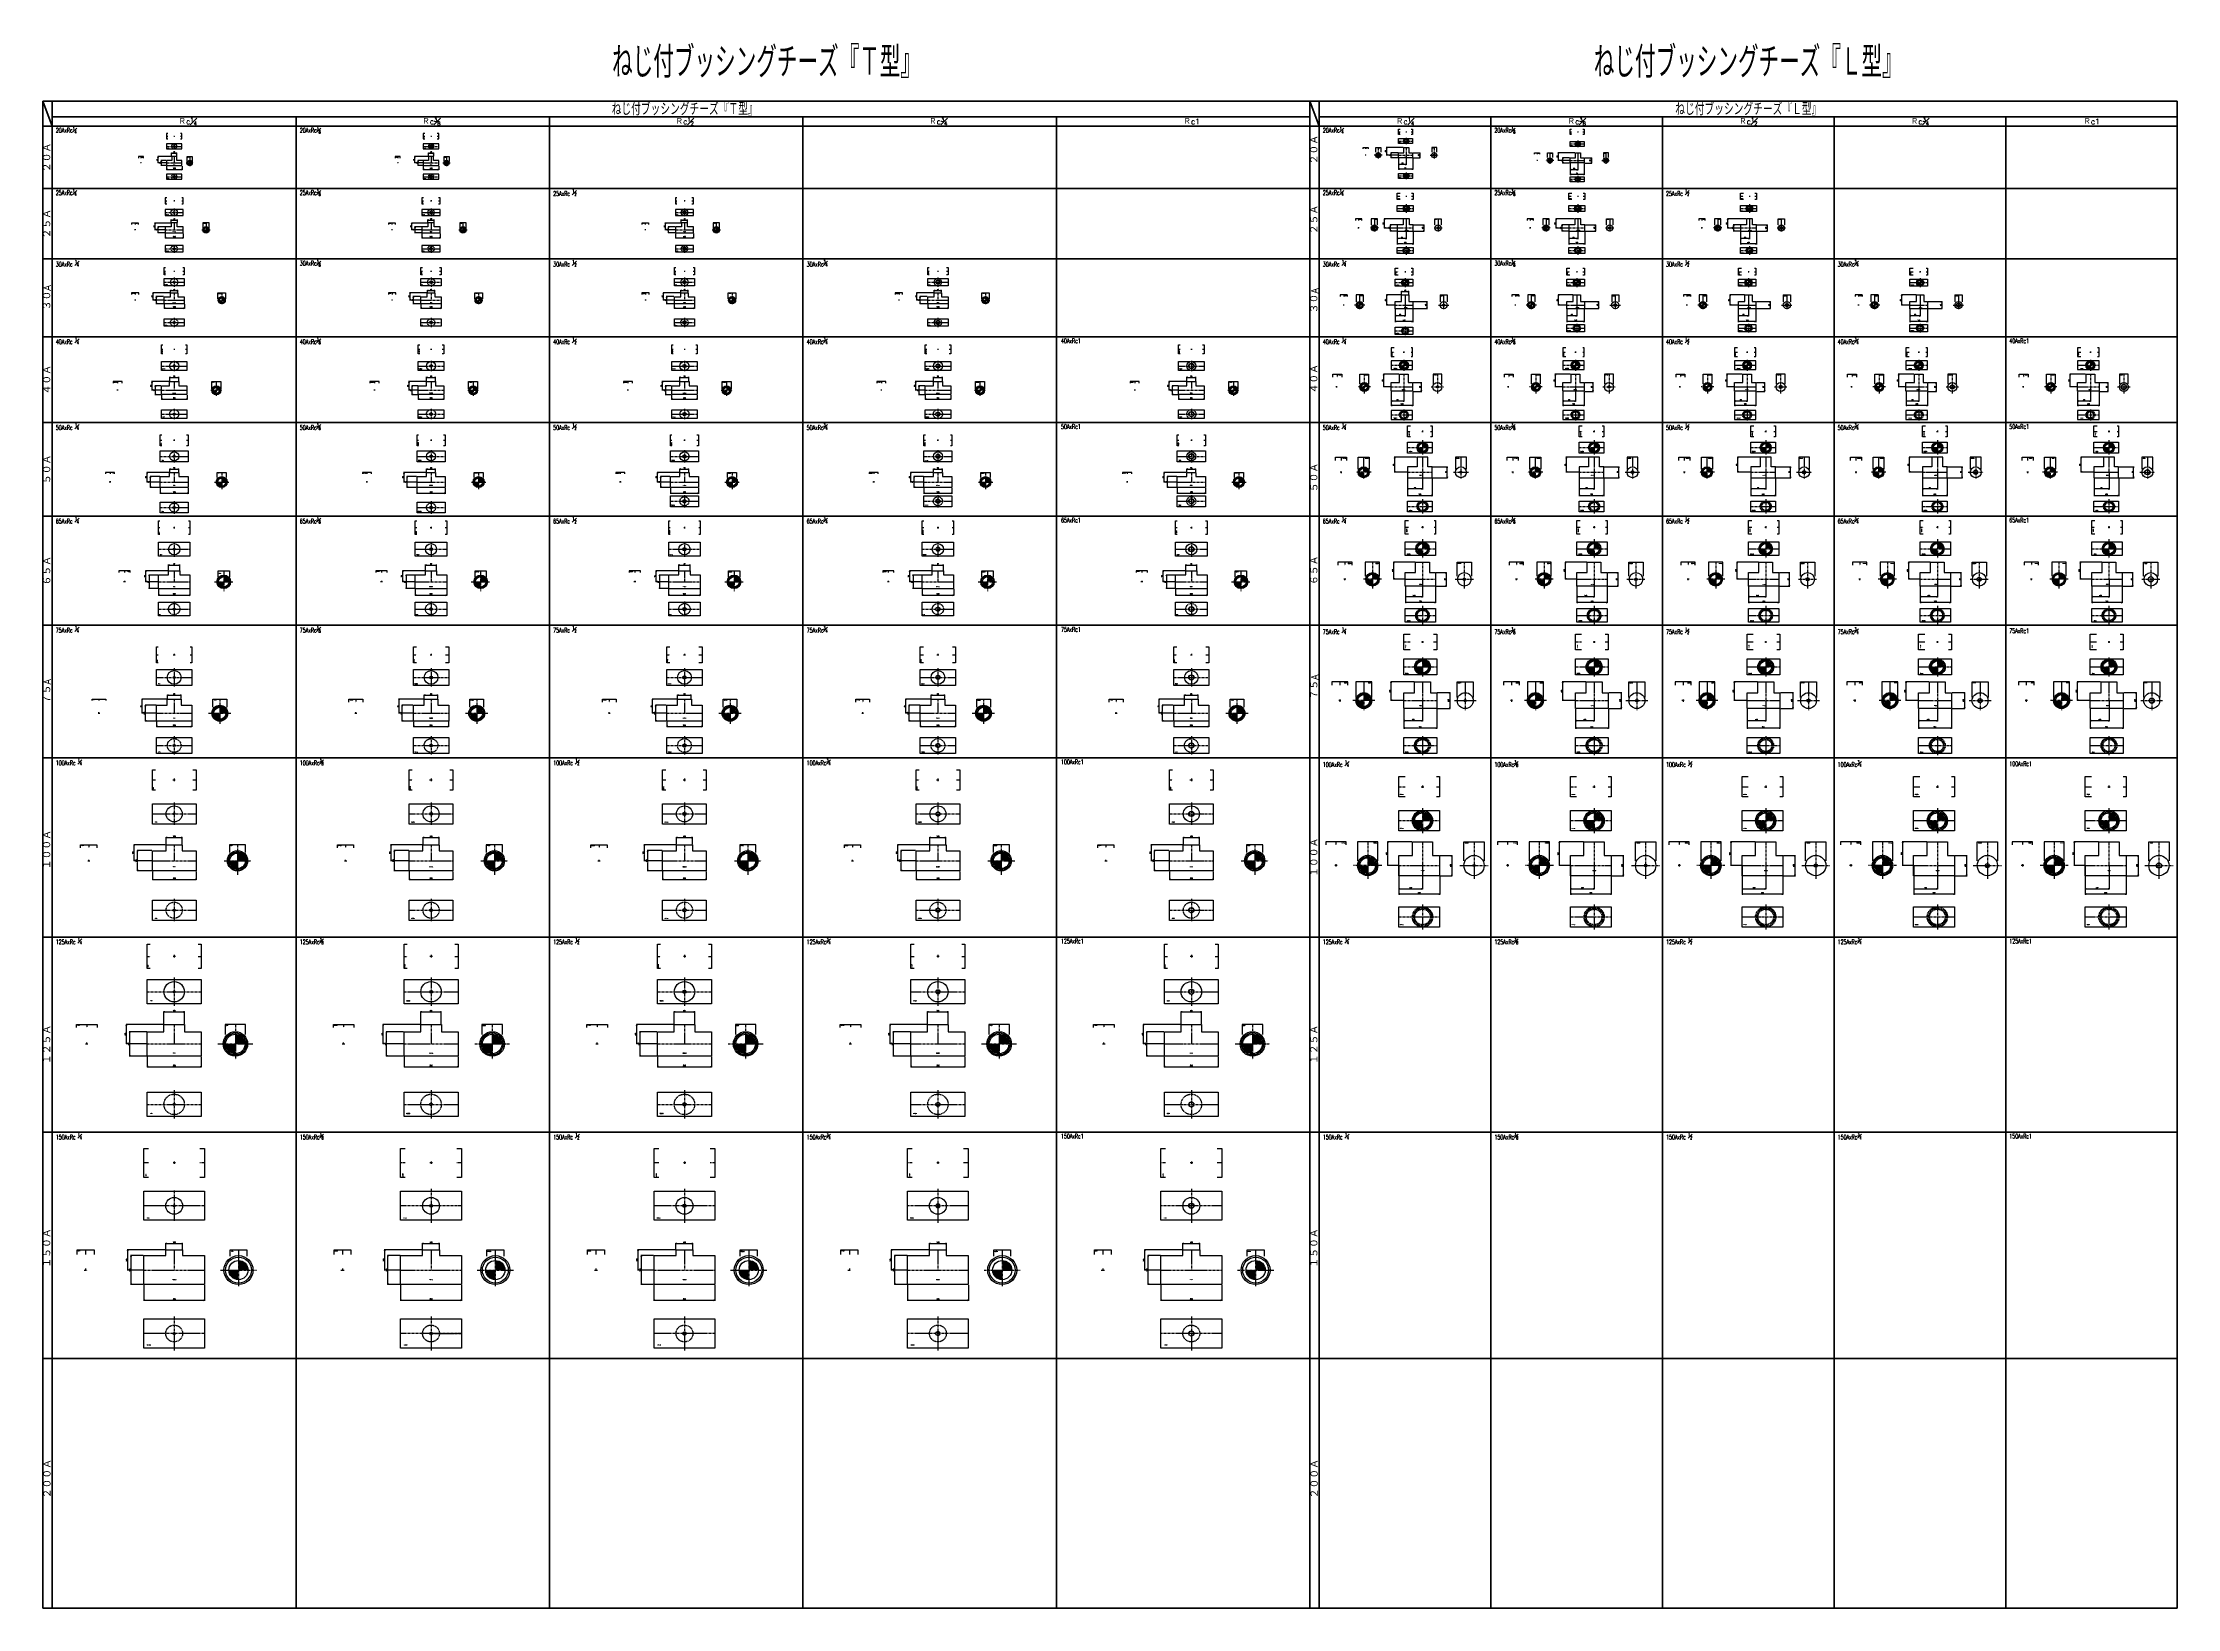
# Model space of a CAD drawing. Header units: millimetres. Extents: x 1711 to 90196, y -23291 to 8516.
# Drawn here: x 53483 to 67165, y -8055 to 1983 of the extents above; entities that cross this region are included whole.
import ezdxf
from ezdxf.enums import TextEntityAlignment as Align

# ---------------------------------------------------------------- set-up
doc = ezdxf.new("R2010")
doc.units = ezdxf.units.MM
doc.header["$PDMODE"] = 35
doc.linetypes.add('CENTER', pattern=[50.8, 31.75, -6.35, 6.35, -6.35])
doc.linetypes.add('HIDDEN', pattern=[9.525, 6.35, -3.175])
doc.layers.add('line', color=153, linetype='Continuous', lineweight=50)
for name, color, linetype in [('TEXT', 7, 'Continuous'), ('寸法', 2, 'Continuous'), ('配管-CVP', 4, 'Continuous'), ('＃配管（PVC)', 21, 'Continuous')]:
    doc.layers.add(name, color=color, linetype=linetype)
doc.styles.add('kpk', font='romans.shx', dxfattribs={"width": 0.7, "bigfont": 'extfont2.shx'})
doc.styles.get("Standard").update_dxf_attribs({"font": 'romans.shx', "bigfont": 'extfont.shx'})
doc.dimstyles.new('KPK-3', dxfattribs={"dimscale": 3, "dimtxt": 2.5, "dimasz": 2, "dimexe": 1, "dimexo": 1, "dimgap": 1, "dimtad": 3, "dimdec": 1, "dimdsep": 46, "dimtxsty": 'kpk', "dimblk": 'OPEN', "dimcen": 2.5, "dimclrd": 2, "dimclre": 2, "dimclrt": 4, "dimadec": 1, "dimazin": 2, "dimtfac": 1, "dimtdec": 1, "dimtmove": 0, "dimatfit": 2, "dimldrblk": 'OPEN', "dimfxl": 0, "dimlwd": -1, "dimlwe": -1, "dimarcsym": 0})

# ---------------------------------------------------------------- blocks, each defined once
blk = doc.blocks.new('_Open')
at = {"color": 0, "linetype": 'ByBlock', "lineweight": -2}
for p, q in [((-1, 0.2), (0, 0)), ((-1, -0.2), (0, 0)), ((0, 0), (-1, 0))]:
    blk.add_line(p, q, dxfattribs=at)
blk = doc.blocks.new('*D2060')
at = {"layer": 'Defpoints', "color": 0, "transparency": 16777216}
for p in [(62173, 1262), (62206, 1312)]:
    blk.add_point(p, dxfattribs=at)
at = {"layer": '寸法', "color": 2, "transparency": 16777216}
for p, q in [((62203, 1312), (62095, 1312)), ((62170, 1262), (62095, 1262)), ((62098, 1268), (62098, 1306))]:
    blk.add_line(p, q, dxfattribs=at)
at = {"layer": '寸法', "color": 2, "transparency": 16777216, "xscale": 6, "yscale": 6, "zscale": 6}
for p, rotation in [((62098, 1312), 90), ((62098, 1262), 270)]:
    blk.add_blockref('_Open', p, dxfattribs=dict(at, rotation=rotation))
at = {"layer": '寸法', "color": 4, "transparency": 16777216, "insert": (62092, 1287), "char_height": 7.5, "attachment_point": 5, "rotation": 90, "style": 'kpk', "bg_fill": 3, "box_fill_scale": 1.1, "bg_fill_color": 256, "bg_fill_true_color": 13158600, "bg_fill_transparency": 0}
blk.add_mtext('50', dxfattribs=at)
at = {"layer": 'Defpoints', "color": 0, "transparency": 16777216}
blk.add_point((62098, 1312), dxfattribs=at)
blk = doc.blocks.new('*D2061')
at = {"layer": '寸法', "color": 2, "transparency": 16777216}
for p, q in [((62170, 1278), (62124, 1278)), ((62170, 1245), (62124, 1245)), ((62127, 1251), (62127, 1272))]:
    blk.add_line(p, q, dxfattribs=at)
at = {"layer": '寸法', "color": 2, "transparency": 16777216, "xscale": 6, "yscale": 6, "zscale": 6}
for p, rotation in [((62127, 1278), 90), ((62127, 1245), 270)]:
    blk.add_blockref('_Open', p, dxfattribs=dict(at, rotation=rotation))
at = {"layer": '寸法', "color": 4, "transparency": 16777216, "insert": (62121, 1262), "char_height": 7.5, "attachment_point": 5, "rotation": 90, "style": 'kpk', "bg_fill": 3, "box_fill_scale": 1.1, "bg_fill_color": 256, "bg_fill_true_color": 13158600, "bg_fill_transparency": 0}
blk.add_mtext('33', dxfattribs=at)
at = {"layer": 'Defpoints', "color": 0, "transparency": 16777216}
for p in [(62127, 1278), (62173, 1278), (62173, 1245)]:
    blk.add_point(p, dxfattribs=at)
blk = doc.blocks.new('*D2062')
at = {"layer": '寸法', "color": 2, "transparency": 16777216}
for p, q in [((62173, 1242), (62173, 1170)), ((62264, 1242), (62264, 1170)), ((62258, 1173), (62179, 1173))]:
    blk.add_line(p, q, dxfattribs=at)
at = {"layer": '寸法', "color": 2, "transparency": 16777216, "xscale": 6, "yscale": 6, "zscale": 6, "rotation": 180}
blk.add_blockref('_Open', (62173, 1173), dxfattribs=at)
at = {"layer": '寸法', "color": 2, "transparency": 16777216, "xscale": 6, "yscale": 6, "zscale": 6}
blk.add_blockref('_Open', (62264, 1173), dxfattribs=at)
at = {"layer": '寸法', "color": 4, "transparency": 16777216, "insert": (62218, 1179), "char_height": 7.5, "attachment_point": 5, "style": 'kpk', "bg_fill": 3, "box_fill_scale": 1.1, "bg_fill_color": 256, "bg_fill_true_color": 13158600, "bg_fill_transparency": 0}
blk.add_mtext('91', dxfattribs=at)
at = {"layer": 'Defpoints', "color": 0, "transparency": 16777216}
for p in [(62173, 1245), (62264, 1245), (62173, 1173)]:
    blk.add_point(p, dxfattribs=at)
blk = doc.blocks.new('*D2063')
at = {"layer": '寸法', "color": 2, "transparency": 16777216}
for p, q in [((62173, 1242), (62173, 1199)), ((62223, 1259), (62223, 1199)), ((62217, 1202), (62179, 1202))]:
    blk.add_line(p, q, dxfattribs=at)
at = {"layer": '寸法', "color": 2, "transparency": 16777216, "xscale": 6, "yscale": 6, "zscale": 6, "rotation": 180}
blk.add_blockref('_Open', (62173, 1202), dxfattribs=at)
at = {"layer": '寸法', "color": 2, "transparency": 16777216, "xscale": 6, "yscale": 6, "zscale": 6}
blk.add_blockref('_Open', (62223, 1202), dxfattribs=at)
at = {"layer": '寸法', "color": 4, "transparency": 16777216, "insert": (62198, 1209), "char_height": 7.5, "attachment_point": 5, "style": 'kpk', "bg_fill": 3, "box_fill_scale": 1.1, "bg_fill_color": 256, "bg_fill_true_color": 13158600, "bg_fill_transparency": 0}
blk.add_mtext('50', dxfattribs=at)
at = {"layer": 'Defpoints', "color": 0, "transparency": 16777216}
for p in [(62173, 1245), (62223, 1262), (62173, 1202)]:
    blk.add_point(p, dxfattribs=at)
blk = doc.blocks.new('*D2064')
at = {"layer": '寸法', "color": 2, "transparency": 16777216}
for p, q in [((62267, 1278), (62312, 1278)), ((62267, 1245), (62312, 1245)), ((62309, 1272), (62309, 1251))]:
    blk.add_line(p, q, dxfattribs=at)
at = {"layer": '寸法', "color": 2, "transparency": 16777216, "xscale": 6, "yscale": 6, "zscale": 6}
for p, rotation in [((62309, 1278), 90), ((62309, 1245), 270)]:
    blk.add_blockref('_Open', p, dxfattribs=dict(at, rotation=rotation))
at = {"layer": '寸法', "color": 4, "transparency": 16777216, "insert": (62302, 1262), "char_height": 7.5, "attachment_point": 5, "rotation": 90, "style": 'kpk', "bg_fill": 3, "box_fill_scale": 1.1, "bg_fill_color": 256, "bg_fill_true_color": 13158600, "bg_fill_transparency": 0}
blk.add_mtext('33', dxfattribs=at)
at = {"layer": 'Defpoints', "color": 0, "transparency": 16777216}
for p in [(62264, 1278), (62264, 1245), (62309, 1245)]:
    blk.add_point(p, dxfattribs=at)
blk = doc.blocks.new('*D2065')
at = {"layer": 'Defpoints', "color": 0, "transparency": 16777216}
for p in [(62203, 853), (62165, 795)]:
    blk.add_point(p, dxfattribs=at)
at = {"layer": '寸法', "color": 2, "transparency": 16777216}
for p, q in [((62200, 853), (62081, 853)), ((62084, 801), (62084, 847)), ((62162, 795), (62081, 795))]:
    blk.add_line(p, q, dxfattribs=at)
at = {"layer": '寸法', "color": 2, "transparency": 16777216, "xscale": 6, "yscale": 6, "zscale": 6}
for p, rotation in [((62084, 853), 90), ((62084, 795), 270)]:
    blk.add_blockref('_Open', p, dxfattribs=dict(at, rotation=rotation))
at = {"layer": '寸法', "color": 4, "transparency": 16777216, "insert": (62077, 824), "char_height": 7.5, "attachment_point": 5, "rotation": 90, "style": 'kpk', "bg_fill": 3, "box_fill_scale": 1.1, "bg_fill_color": 256, "bg_fill_true_color": 13158600, "bg_fill_transparency": 0}
blk.add_mtext('58', dxfattribs=at)
at = {"layer": 'Defpoints', "color": 0, "transparency": 16777216}
blk.add_point((62084, 853), dxfattribs=at)
blk = doc.blocks.new('*D2066')
at = {"layer": '寸法', "color": 2, "transparency": 16777216}
for p, q in [((62164, 815), (62119, 815)), ((62164, 775), (62119, 775)), ((62122, 781), (62122, 809))]:
    blk.add_line(p, q, dxfattribs=at)
at = {"layer": '寸法', "color": 2, "transparency": 16777216, "xscale": 6, "yscale": 6, "zscale": 6}
for p, rotation in [((62122, 815), 90), ((62122, 775), 270)]:
    blk.add_blockref('_Open', p, dxfattribs=dict(at, rotation=rotation))
at = {"layer": '寸法', "color": 4, "transparency": 16777216, "insert": (62115, 795), "char_height": 7.5, "attachment_point": 5, "rotation": 90, "style": 'kpk', "bg_fill": 3, "box_fill_scale": 1.1, "bg_fill_color": 256, "bg_fill_true_color": 13158600, "bg_fill_transparency": 0}
blk.add_mtext('40', dxfattribs=at)
at = {"layer": 'Defpoints', "color": 0, "transparency": 16777216}
for p in [(62122, 815), (62167, 815), (62167, 775)]:
    blk.add_point(p, dxfattribs=at)
blk = doc.blocks.new('*D2067')
at = {"layer": '寸法', "color": 2, "transparency": 16777216}
for p, q in [((62270, 815), (62338, 815)), ((62270, 775), (62338, 775)), ((62335, 809), (62335, 781))]:
    blk.add_line(p, q, dxfattribs=at)
at = {"layer": '寸法', "color": 2, "transparency": 16777216, "xscale": 6, "yscale": 6, "zscale": 6}
for p, rotation in [((62335, 815), 90), ((62335, 775), 270)]:
    blk.add_blockref('_Open', p, dxfattribs=dict(at, rotation=rotation))
at = {"layer": '寸法', "color": 4, "transparency": 16777216, "insert": (62328, 795), "char_height": 7.5, "attachment_point": 5, "rotation": 90, "style": 'kpk', "bg_fill": 3, "box_fill_scale": 1.1, "bg_fill_color": 256, "bg_fill_true_color": 13158600, "bg_fill_transparency": 0}
blk.add_mtext('40', dxfattribs=at)
at = {"layer": 'Defpoints', "color": 0, "transparency": 16777216}
for p in [(62267, 815), (62267, 775), (62335, 775)]:
    blk.add_point(p, dxfattribs=at)
blk = doc.blocks.new('*D2068')
at = {"layer": 'Defpoints', "color": 0, "transparency": 16777216}
for p in [(62165, 775), (62267, 775)]:
    blk.add_point(p, dxfattribs=at)
at = {"layer": '寸法', "color": 2, "transparency": 16777216}
for p, q in [((62165, 772), (62165, 690)), ((62261, 693), (62171, 693)), ((62267, 772), (62267, 690))]:
    blk.add_line(p, q, dxfattribs=at)
at = {"layer": '寸法', "color": 2, "transparency": 16777216, "xscale": 6, "yscale": 6, "zscale": 6, "rotation": 180}
blk.add_blockref('_Open', (62165, 693), dxfattribs=at)
at = {"layer": '寸法', "color": 2, "transparency": 16777216, "xscale": 6, "yscale": 6, "zscale": 6}
blk.add_blockref('_Open', (62267, 693), dxfattribs=at)
at = {"layer": '寸法', "color": 4, "transparency": 16777216, "insert": (62216, 700), "char_height": 7.5, "attachment_point": 5, "style": 'kpk', "bg_fill": 3, "box_fill_scale": 1.1, "bg_fill_color": 256, "bg_fill_true_color": 13158600, "bg_fill_transparency": 0}
blk.add_mtext('102', dxfattribs=at)
at = {"layer": 'Defpoints', "color": 0, "transparency": 16777216}
blk.add_point((62165, 693), dxfattribs=at)
blk = doc.blocks.new('*D2069')
at = {"layer": '寸法', "color": 2, "transparency": 16777216}
for p, q in [((62165, 772), (62165, 724)), ((62217, 727), (62171, 727)), ((62223, 792), (62223, 724))]:
    blk.add_line(p, q, dxfattribs=at)
at = {"layer": '寸法', "color": 2, "transparency": 16777216, "xscale": 6, "yscale": 6, "zscale": 6, "rotation": 180}
blk.add_blockref('_Open', (62165, 727), dxfattribs=at)
at = {"layer": '寸法', "color": 2, "transparency": 16777216, "xscale": 6, "yscale": 6, "zscale": 6}
blk.add_blockref('_Open', (62223, 727), dxfattribs=at)
at = {"layer": '寸法', "color": 4, "transparency": 16777216, "insert": (62194, 733), "char_height": 7.5, "attachment_point": 5, "style": 'kpk', "bg_fill": 3, "box_fill_scale": 1.1, "bg_fill_color": 256, "bg_fill_true_color": 13158600, "bg_fill_transparency": 0}
blk.add_mtext('58', dxfattribs=at)
at = {"layer": 'Defpoints', "color": 0, "transparency": 16777216}
for p in [(62165, 775), (62165, 727), (62223, 795)]:
    blk.add_point(p, dxfattribs=at)
blk = doc.blocks.new('*D2070')
at = {"layer": 'Defpoints', "color": 0, "transparency": 16777216}
for p in [(62151, 278), (62264, 278)]:
    blk.add_point(p, dxfattribs=at)
at = {"layer": '寸法', "color": 2, "transparency": 16777216}
for p, q in [((62151, 275), (62151, 192)), ((62264, 275), (62264, 192)), ((62258, 195), (62157, 195))]:
    blk.add_line(p, q, dxfattribs=at)
at = {"layer": '寸法', "color": 2, "transparency": 16777216, "xscale": 6, "yscale": 6, "zscale": 6, "rotation": 180}
blk.add_blockref('_Open', (62151, 195), dxfattribs=at)
at = {"layer": '寸法', "color": 2, "transparency": 16777216, "xscale": 6, "yscale": 6, "zscale": 6}
blk.add_blockref('_Open', (62264, 195), dxfattribs=at)
at = {"layer": '寸法', "color": 4, "transparency": 16777216, "insert": (62208, 202), "char_height": 7.5, "attachment_point": 5, "style": 'kpk', "bg_fill": 3, "box_fill_scale": 1.1, "bg_fill_color": 256, "bg_fill_true_color": 13158600, "bg_fill_transparency": 0}
blk.add_mtext('113', dxfattribs=at)
at = {"layer": 'Defpoints', "color": 0, "transparency": 16777216}
blk.add_point((62151, 195), dxfattribs=at)
blk = doc.blocks.new('*D2071')
at = {"layer": '寸法', "color": 2, "transparency": 16777216}
for p, q in [((62151, 275), (62151, 229)), ((62216, 298), (62216, 229)), ((62210, 232), (62157, 232))]:
    blk.add_line(p, q, dxfattribs=at)
at = {"layer": '寸法', "color": 2, "transparency": 16777216, "xscale": 6, "yscale": 6, "zscale": 6, "rotation": 180}
blk.add_blockref('_Open', (62151, 232), dxfattribs=at)
at = {"layer": '寸法', "color": 2, "transparency": 16777216, "xscale": 6, "yscale": 6, "zscale": 6}
blk.add_blockref('_Open', (62216, 232), dxfattribs=at)
at = {"layer": '寸法', "color": 4, "transparency": 16777216, "insert": (62184, 239), "char_height": 7.5, "attachment_point": 5, "style": 'kpk', "bg_fill": 3, "box_fill_scale": 1.1, "bg_fill_color": 256, "bg_fill_true_color": 13158600, "bg_fill_transparency": 0}
blk.add_mtext('65', dxfattribs=at)
at = {"layer": 'Defpoints', "color": 0, "transparency": 16777216}
for p in [(62151, 278), (62216, 301), (62151, 232)]:
    blk.add_point(p, dxfattribs=at)
blk = doc.blocks.new('*D2072')
at = {"layer": 'Defpoints', "color": 0, "transparency": 16777216}
blk.add_point((62193, 366), dxfattribs=at)
at = {"layer": '寸法', "color": 2, "transparency": 16777216}
for p, q in [((62190, 366), (62096, 366)), ((62148, 301), (62096, 301)), ((62099, 307), (62099, 360))]:
    blk.add_line(p, q, dxfattribs=at)
at = {"layer": '寸法', "color": 2, "transparency": 16777216, "xscale": 6, "yscale": 6, "zscale": 6}
for p, rotation in [((62099, 366), 90), ((62099, 301), 270)]:
    blk.add_blockref('_Open', p, dxfattribs=dict(at, rotation=rotation))
at = {"layer": '寸法', "color": 4, "transparency": 16777216, "insert": (62092, 333), "char_height": 7.5, "attachment_point": 5, "rotation": 90, "style": 'kpk', "bg_fill": 3, "box_fill_scale": 1.1, "bg_fill_color": 256, "bg_fill_true_color": 13158600, "bg_fill_transparency": 0}
blk.add_mtext('65', dxfattribs=at)
at = {"layer": 'Defpoints', "color": 0, "transparency": 16777216}
for p in [(62099, 366), (62151, 301)]:
    blk.add_point(p, dxfattribs=at)
blk = doc.blocks.new('*D2073')
at = {"layer": 'Defpoints', "color": 0, "transparency": 16777216}
for p in [(62264, 324), (62264, 278)]:
    blk.add_point(p, dxfattribs=at)
at = {"layer": '寸法', "color": 2, "transparency": 16777216}
for p, q in [((62267, 324), (62358, 324)), ((62267, 278), (62358, 278)), ((62355, 318), (62355, 284))]:
    blk.add_line(p, q, dxfattribs=at)
at = {"layer": '寸法', "color": 2, "transparency": 16777216, "xscale": 6, "yscale": 6, "zscale": 6}
for p, rotation in [((62355, 324), 90), ((62355, 278), 270)]:
    blk.add_blockref('_Open', p, dxfattribs=dict(at, rotation=rotation))
at = {"layer": '寸法', "color": 4, "transparency": 16777216, "insert": (62348, 301), "char_height": 7.5, "attachment_point": 5, "rotation": 90, "style": 'kpk', "bg_fill": 3, "box_fill_scale": 1.1, "bg_fill_color": 256, "bg_fill_true_color": 13158600, "bg_fill_transparency": 0}
blk.add_mtext('46', dxfattribs=at)
at = {"layer": 'Defpoints', "color": 0, "transparency": 16777216}
blk.add_point((62355, 278), dxfattribs=at)
blk = doc.blocks.new('*D2074')
at = {"layer": 'Defpoints', "color": 0, "transparency": 16777216}
blk.add_point((62179, -142), dxfattribs=at)
at = {"layer": '寸法', "color": 2, "transparency": 16777216}
for p, q in [((62176, -142), (62076, -142)), ((62123, -224), (62076, -224)), ((62079, -218), (62079, -148))]:
    blk.add_line(p, q, dxfattribs=at)
at = {"layer": '寸法', "color": 2, "transparency": 16777216, "xscale": 6, "yscale": 6, "zscale": 6}
for p, rotation in [((62079, -142), 90), ((62079, -224), 270)]:
    blk.add_blockref('_Open', p, dxfattribs=dict(at, rotation=rotation))
at = {"layer": '寸法', "color": 4, "transparency": 16777216, "insert": (62072, -183), "char_height": 7.5, "attachment_point": 5, "rotation": 90, "style": 'kpk', "bg_fill": 3, "box_fill_scale": 1.1, "bg_fill_color": 256, "bg_fill_true_color": 13158600, "bg_fill_transparency": 0}
blk.add_mtext('82', dxfattribs=at)
at = {"layer": 'Defpoints', "color": 0, "transparency": 16777216}
for p in [(62079, -142), (62126, -224)]:
    blk.add_point(p, dxfattribs=at)
blk = doc.blocks.new('*D2075')
at = {"layer": 'Defpoints', "color": 0, "transparency": 16777216}
blk.add_point((62208, -224), dxfattribs=at)
at = {"layer": '寸法', "color": 2, "transparency": 16777216}
for p, q in [((62126, -256), (62126, -318)), ((62208, -227), (62208, -318)), ((62202, -315), (62132, -315))]:
    blk.add_line(p, q, dxfattribs=at)
at = {"layer": '寸法', "color": 2, "transparency": 16777216, "xscale": 6, "yscale": 6, "zscale": 6, "rotation": 180}
blk.add_blockref('_Open', (62126, -315), dxfattribs=at)
at = {"layer": '寸法', "color": 2, "transparency": 16777216, "xscale": 6, "yscale": 6, "zscale": 6}
blk.add_blockref('_Open', (62208, -315), dxfattribs=at)
at = {"layer": '寸法', "color": 4, "transparency": 16777216, "insert": (62167, -308), "char_height": 7.5, "attachment_point": 5, "style": 'kpk', "bg_fill": 3, "box_fill_scale": 1.1, "bg_fill_color": 256, "bg_fill_true_color": 13158600, "bg_fill_transparency": 0}
blk.add_mtext('82', dxfattribs=at)
at = {"layer": 'Defpoints', "color": 0, "transparency": 16777216}
for p in [(62126, -253), (62126, -315)]:
    blk.add_point(p, dxfattribs=at)
blk = doc.blocks.new('*D2076')
at = {"layer": 'Defpoints', "color": 0, "transparency": 16777216}
for p in [(62126, -253), (62264, -253)]:
    blk.add_point(p, dxfattribs=at)
at = {"layer": '寸法', "color": 2, "transparency": 16777216}
for p, q in [((62126, -256), (62126, -345)), ((62264, -256), (62264, -345)), ((62258, -342), (62132, -342))]:
    blk.add_line(p, q, dxfattribs=at)
at = {"layer": '寸法', "color": 2, "transparency": 16777216, "xscale": 6, "yscale": 6, "zscale": 6, "rotation": 180}
blk.add_blockref('_Open', (62126, -342), dxfattribs=at)
at = {"layer": '寸法', "color": 2, "transparency": 16777216, "xscale": 6, "yscale": 6, "zscale": 6}
blk.add_blockref('_Open', (62264, -342), dxfattribs=at)
at = {"layer": '寸法', "color": 4, "transparency": 16777216, "insert": (62195, -335), "char_height": 7.5, "attachment_point": 5, "style": 'kpk', "bg_fill": 3, "box_fill_scale": 1.1, "bg_fill_color": 256, "bg_fill_true_color": 13158600, "bg_fill_transparency": 0}
blk.add_mtext('138', dxfattribs=at)
at = {"layer": 'Defpoints', "color": 0, "transparency": 16777216}
blk.add_point((62126, -342), dxfattribs=at)
blk = doc.blocks.new('*D2077')
at = {"layer": '寸法', "color": 2, "transparency": 16777216}
for p, q in [((62267, -196), (62322, -196)), ((62267, -253), (62322, -253)), ((62319, -202), (62319, -247))]:
    blk.add_line(p, q, dxfattribs=at)
at = {"layer": '寸法', "color": 2, "transparency": 16777216, "xscale": 6, "yscale": 6, "zscale": 6}
for p, rotation in [((62319, -196), 90), ((62319, -253), 270)]:
    blk.add_blockref('_Open', p, dxfattribs=dict(at, rotation=rotation))
at = {"layer": '寸法', "color": 4, "transparency": 16777216, "insert": (62312, -224), "char_height": 7.5, "attachment_point": 5, "rotation": 90, "style": 'kpk', "bg_fill": 3, "box_fill_scale": 1.1, "bg_fill_color": 256, "bg_fill_true_color": 13158600, "bg_fill_transparency": 0}
blk.add_mtext('57', dxfattribs=at)
at = {"layer": 'Defpoints', "color": 0, "transparency": 16777216}
for p in [(62264, -196), (62264, -253), (62319, -253)]:
    blk.add_point(p, dxfattribs=at)
blk = doc.blocks.new('*D2078')
at = {"layer": 'Defpoints', "color": 0, "transparency": 16777216}
for p in [(62292, -675), (62231, -771)]:
    blk.add_point(p, dxfattribs=at)
at = {"layer": '寸法', "color": 2, "transparency": 16777216}
for p, q in [((62289, -675), (62146, -675)), ((62149, -765), (62149, -681)), ((62228, -771), (62146, -771))]:
    blk.add_line(p, q, dxfattribs=at)
at = {"layer": '寸法', "color": 2, "transparency": 16777216, "xscale": 6, "yscale": 6, "zscale": 6}
for p, rotation in [((62149, -675), 90), ((62149, -771), 270)]:
    blk.add_blockref('_Open', p, dxfattribs=dict(at, rotation=rotation))
at = {"layer": '寸法', "color": 4, "transparency": 16777216, "insert": (62142, -723), "char_height": 7.5, "attachment_point": 5, "rotation": 90, "style": 'kpk', "bg_fill": 3, "box_fill_scale": 1.1, "bg_fill_color": 256, "bg_fill_true_color": 13158600, "bg_fill_transparency": 0}
blk.add_mtext('96', dxfattribs=at)
at = {"layer": 'Defpoints', "color": 0, "transparency": 16777216}
blk.add_point((62149, -675), dxfattribs=at)
blk = doc.blocks.new('*D2079')
at = {"layer": 'Defpoints', "color": 0, "transparency": 16777216}
for p in [(62389, -736), (62389, -806)]:
    blk.add_point(p, dxfattribs=at)
at = {"layer": '寸法', "color": 2, "transparency": 16777216}
for p, q in [((62392, -736), (62488, -736)), ((62392, -806), (62488, -806)), ((62485, -800), (62485, -742))]:
    blk.add_line(p, q, dxfattribs=at)
at = {"layer": '寸法', "color": 2, "transparency": 16777216, "xscale": 6, "yscale": 6, "zscale": 6}
for p, rotation in [((62485, -736), 90), ((62485, -806), 270)]:
    blk.add_blockref('_Open', p, dxfattribs=dict(at, rotation=rotation))
at = {"layer": '寸法', "color": 4, "transparency": 16777216, "insert": (62479, -771), "char_height": 7.5, "attachment_point": 5, "rotation": 90, "style": 'kpk', "bg_fill": 3, "box_fill_scale": 1.1, "bg_fill_color": 256, "bg_fill_true_color": 13158600, "bg_fill_transparency": 0}
blk.add_mtext('70', dxfattribs=at)
at = {"layer": 'Defpoints', "color": 0, "transparency": 16777216}
blk.add_point((62485, -736), dxfattribs=at)
blk = doc.blocks.new('*D2080')
at = {"layer": 'Defpoints', "color": 0, "transparency": 16777216}
for p in [(62231, -806), (62389, -806), (62389, -921)]:
    blk.add_point(p, dxfattribs=at)
at = {"layer": '寸法', "color": 2, "transparency": 16777216}
for p, q in [((62231, -809), (62231, -924)), ((62389, -809), (62389, -924)), ((62237, -921), (62383, -921))]:
    blk.add_line(p, q, dxfattribs=at)
at = {"layer": '寸法', "color": 2, "transparency": 16777216, "xscale": 6, "yscale": 6, "zscale": 6, "rotation": 180}
blk.add_blockref('_Open', (62231, -921), dxfattribs=at)
at = {"layer": '寸法', "color": 2, "transparency": 16777216, "xscale": 6, "yscale": 6, "zscale": 6}
blk.add_blockref('_Open', (62389, -921), dxfattribs=at)
at = {"layer": '寸法', "color": 4, "transparency": 16777216, "insert": (62310, -914), "char_height": 7.5, "attachment_point": 5, "style": 'kpk', "bg_fill": 3, "box_fill_scale": 1.1, "bg_fill_color": 256, "bg_fill_true_color": 13158600, "bg_fill_transparency": 0}
blk.add_mtext('158', dxfattribs=at)
blk = doc.blocks.new('*D2081')
at = {"layer": 'Defpoints', "color": 0, "transparency": 16777216}
blk.add_point((62327, -771), dxfattribs=at)
at = {"layer": '寸法', "color": 2, "transparency": 16777216}
for p, q in [((62231, -809), (62231, -881)), ((62327, -774), (62327, -881)), ((62321, -878), (62237, -878))]:
    blk.add_line(p, q, dxfattribs=at)
at = {"layer": '寸法', "color": 2, "transparency": 16777216, "xscale": 6, "yscale": 6, "zscale": 6, "rotation": 180}
blk.add_blockref('_Open', (62231, -878), dxfattribs=at)
at = {"layer": '寸法', "color": 2, "transparency": 16777216, "xscale": 6, "yscale": 6, "zscale": 6}
blk.add_blockref('_Open', (62327, -878), dxfattribs=at)
at = {"layer": '寸法', "color": 4, "transparency": 16777216, "insert": (62279, -872), "char_height": 7.5, "attachment_point": 5, "style": 'kpk', "bg_fill": 3, "box_fill_scale": 1.1, "bg_fill_color": 256, "bg_fill_true_color": 13158600, "bg_fill_transparency": 0}
blk.add_mtext('96', dxfattribs=at)
at = {"layer": 'Defpoints', "color": 0, "transparency": 16777216}
for p in [(62231, -806), (62231, -878)]:
    blk.add_point(p, dxfattribs=at)
blk = doc.blocks.new('*D2082')
at = {"layer": 'Defpoints', "color": 0, "transparency": 16777216}
for p in [(62283, -1347), (62217, -1457)]:
    blk.add_point(p, dxfattribs=at)
at = {"layer": '寸法', "color": 2, "transparency": 16777216}
for p, q in [((62280, -1347), (62141, -1347)), ((62144, -1451), (62144, -1353)), ((62214, -1457), (62141, -1457))]:
    blk.add_line(p, q, dxfattribs=at)
at = {"layer": '寸法', "color": 2, "transparency": 16777216, "xscale": 6, "yscale": 6, "zscale": 6}
for p, rotation in [((62144, -1347), 90), ((62144, -1457), 270)]:
    blk.add_blockref('_Open', p, dxfattribs=dict(at, rotation=rotation))
at = {"layer": '寸法', "color": 4, "transparency": 16777216, "insert": (62137, -1402), "char_height": 7.5, "attachment_point": 5, "rotation": 90, "style": 'kpk', "bg_fill": 3, "box_fill_scale": 1.1, "bg_fill_color": 256, "bg_fill_true_color": 13158600, "bg_fill_transparency": 0}
blk.add_mtext('110', dxfattribs=at)
at = {"layer": 'Defpoints', "color": 0, "transparency": 16777216}
blk.add_point((62144, -1347), dxfattribs=at)
blk = doc.blocks.new('*D2083')
at = {"layer": 'Defpoints', "color": 0, "transparency": 16777216}
blk.add_point((62327, -1457), dxfattribs=at)
at = {"layer": '寸法', "color": 2, "transparency": 16777216}
for p, q in [((62217, -1504), (62217, -1572)), ((62327, -1460), (62327, -1572)), ((62321, -1569), (62223, -1569))]:
    blk.add_line(p, q, dxfattribs=at)
at = {"layer": '寸法', "color": 2, "transparency": 16777216, "xscale": 6, "yscale": 6, "zscale": 6, "rotation": 180}
blk.add_blockref('_Open', (62217, -1569), dxfattribs=at)
at = {"layer": '寸法', "color": 2, "transparency": 16777216, "xscale": 6, "yscale": 6, "zscale": 6}
blk.add_blockref('_Open', (62327, -1569), dxfattribs=at)
at = {"layer": '寸法', "color": 4, "transparency": 16777216, "insert": (62272, -1562), "char_height": 7.5, "attachment_point": 5, "style": 'kpk', "bg_fill": 3, "box_fill_scale": 1.1, "bg_fill_color": 256, "bg_fill_true_color": 13158600, "bg_fill_transparency": 0}
blk.add_mtext('110', dxfattribs=at)
at = {"layer": 'Defpoints', "color": 0, "transparency": 16777216}
for p in [(62217, -1501), (62217, -1569)]:
    blk.add_point(p, dxfattribs=at)
blk = doc.blocks.new('*D2084')
at = {"layer": 'Defpoints', "color": 0, "transparency": 16777216}
for p in [(62217, -1501), (62411, -1501), (62217, -1606)]:
    blk.add_point(p, dxfattribs=at)
at = {"layer": '寸法', "color": 2, "transparency": 16777216}
for p, q in [((62217, -1504), (62217, -1609)), ((62411, -1504), (62411, -1609)), ((62405, -1606), (62223, -1606))]:
    blk.add_line(p, q, dxfattribs=at)
at = {"layer": '寸法', "color": 2, "transparency": 16777216, "xscale": 6, "yscale": 6, "zscale": 6, "rotation": 180}
blk.add_blockref('_Open', (62217, -1606), dxfattribs=at)
at = {"layer": '寸法', "color": 2, "transparency": 16777216, "xscale": 6, "yscale": 6, "zscale": 6}
blk.add_blockref('_Open', (62411, -1606), dxfattribs=at)
at = {"layer": '寸法', "color": 4, "transparency": 16777216, "insert": (62314, -1599), "char_height": 7.5, "attachment_point": 5, "style": 'kpk', "bg_fill": 3, "box_fill_scale": 1.1, "bg_fill_color": 256, "bg_fill_true_color": 13158600, "bg_fill_transparency": 0}
blk.add_mtext('194', dxfattribs=at)
blk = doc.blocks.new('*D2085')
at = {"layer": '寸法', "color": 2, "transparency": 16777216}
for p, q in [((62414, -1414), (62481, -1414)), ((62414, -1501), (62481, -1501)), ((62478, -1420), (62478, -1495))]:
    blk.add_line(p, q, dxfattribs=at)
at = {"layer": '寸法', "color": 2, "transparency": 16777216, "xscale": 6, "yscale": 6, "zscale": 6}
for p, rotation in [((62478, -1414), 90), ((62478, -1501), 270)]:
    blk.add_blockref('_Open', p, dxfattribs=dict(at, rotation=rotation))
at = {"layer": '寸法', "color": 4, "transparency": 16777216, "insert": (62472, -1457), "char_height": 7.5, "attachment_point": 5, "rotation": 90, "style": 'kpk', "bg_fill": 3, "box_fill_scale": 1.1, "bg_fill_color": 256, "bg_fill_true_color": 13158600, "bg_fill_transparency": 0}
blk.add_mtext('87', dxfattribs=at)
at = {"layer": 'Defpoints', "color": 0, "transparency": 16777216}
for p in [(62411, -1414), (62411, -1501), (62478, -1501)]:
    blk.add_point(p, dxfattribs=at)
blk = doc.blocks.new('*D2086')
at = {"layer": 'Defpoints', "color": 0, "transparency": 16777216}
for p in [(62276, -2115), (62207, -2235)]:
    blk.add_point(p, dxfattribs=at)
at = {"layer": '寸法', "color": 2, "transparency": 16777216}
for p, q in [((62273, -2115), (62123, -2115)), ((62126, -2229), (62126, -2121)), ((62204, -2235), (62123, -2235))]:
    blk.add_line(p, q, dxfattribs=at)
at = {"layer": '寸法', "color": 2, "transparency": 16777216, "xscale": 6, "yscale": 6, "zscale": 6}
for p, rotation in [((62126, -2115), 90), ((62126, -2235), 270)]:
    blk.add_blockref('_Open', p, dxfattribs=dict(at, rotation=rotation))
at = {"layer": '寸法', "color": 4, "transparency": 16777216, "insert": (62119, -2175), "char_height": 7.5, "attachment_point": 5, "rotation": 90, "style": 'kpk', "bg_fill": 3, "box_fill_scale": 1.1, "bg_fill_color": 256, "bg_fill_true_color": 13158600, "bg_fill_transparency": 0}
blk.add_mtext('120', dxfattribs=at)
at = {"layer": 'Defpoints', "color": 0, "transparency": 16777216}
blk.add_point((62126, -2115), dxfattribs=at)
blk = doc.blocks.new('*D2087')
at = {"layer": 'Defpoints', "color": 0, "transparency": 16777216}
for p in [(62207, -2286), (62418, -2286), (62207, -2411)]:
    blk.add_point(p, dxfattribs=at)
at = {"layer": '寸法', "color": 2, "transparency": 16777216}
for p, q in [((62207, -2289), (62207, -2414)), ((62418, -2289), (62418, -2414)), ((62412, -2411), (62213, -2411))]:
    blk.add_line(p, q, dxfattribs=at)
at = {"layer": '寸法', "color": 2, "transparency": 16777216, "xscale": 6, "yscale": 6, "zscale": 6, "rotation": 180}
blk.add_blockref('_Open', (62207, -2411), dxfattribs=at)
at = {"layer": '寸法', "color": 2, "transparency": 16777216, "xscale": 6, "yscale": 6, "zscale": 6}
blk.add_blockref('_Open', (62418, -2411), dxfattribs=at)
at = {"layer": '寸法', "color": 4, "transparency": 16777216, "insert": (62312, -2405), "char_height": 7.5, "attachment_point": 5, "style": 'kpk', "bg_fill": 3, "box_fill_scale": 1.1, "bg_fill_color": 256, "bg_fill_true_color": 13158600, "bg_fill_transparency": 0}
blk.add_mtext('211', dxfattribs=at)
blk = doc.blocks.new('*D2088')
at = {"layer": 'Defpoints', "color": 0, "transparency": 16777216}
blk.add_point((62327, -2235), dxfattribs=at)
at = {"layer": '寸法', "color": 2, "transparency": 16777216}
for p, q in [((62207, -2289), (62207, -2367)), ((62327, -2238), (62327, -2367)), ((62321, -2364), (62213, -2364))]:
    blk.add_line(p, q, dxfattribs=at)
at = {"layer": '寸法', "color": 2, "transparency": 16777216, "xscale": 6, "yscale": 6, "zscale": 6, "rotation": 180}
blk.add_blockref('_Open', (62207, -2364), dxfattribs=at)
at = {"layer": '寸法', "color": 2, "transparency": 16777216, "xscale": 6, "yscale": 6, "zscale": 6}
blk.add_blockref('_Open', (62327, -2364), dxfattribs=at)
at = {"layer": '寸法', "color": 4, "transparency": 16777216, "insert": (62267, -2358), "char_height": 7.5, "attachment_point": 5, "style": 'kpk', "bg_fill": 3, "box_fill_scale": 1.1, "bg_fill_color": 256, "bg_fill_true_color": 13158600, "bg_fill_transparency": 0}
blk.add_mtext('120', dxfattribs=at)
at = {"layer": 'Defpoints', "color": 0, "transparency": 16777216}
for p in [(62207, -2286), (62207, -2364)]:
    blk.add_point(p, dxfattribs=at)
blk = doc.blocks.new('*D2089')
at = {"layer": 'Defpoints', "color": 0, "transparency": 16777216}
for p in [(62418, -2184), (62418, -2286)]:
    blk.add_point(p, dxfattribs=at)
at = {"layer": '寸法', "color": 2, "transparency": 16777216}
for p, q in [((62421, -2184), (62504, -2184)), ((62421, -2286), (62504, -2286)), ((62501, -2190), (62501, -2280))]:
    blk.add_line(p, q, dxfattribs=at)
at = {"layer": '寸法', "color": 2, "transparency": 16777216, "xscale": 6, "yscale": 6, "zscale": 6}
for p, rotation in [((62501, -2184), 90), ((62501, -2286), 270)]:
    blk.add_blockref('_Open', p, dxfattribs=dict(at, rotation=rotation))
at = {"layer": '寸法', "color": 4, "transparency": 16777216, "insert": (62494, -2235), "char_height": 7.5, "attachment_point": 5, "rotation": 90, "style": 'kpk', "bg_fill": 3, "box_fill_scale": 1.1, "bg_fill_color": 256, "bg_fill_true_color": 13158600, "bg_fill_transparency": 0}
blk.add_mtext('102', dxfattribs=at)
at = {"layer": 'Defpoints', "color": 0, "transparency": 16777216}
blk.add_point((62501, -2286), dxfattribs=at)
blk = doc.blocks.new('*D2090')
at = {"layer": 'Defpoints', "color": 0, "transparency": 16777216}
for p in [(62175, -3293), (62327, -3293), (62327, -3442)]:
    blk.add_point(p, dxfattribs=at)
at = {"layer": '寸法', "color": 2, "transparency": 16777216}
for p, q in [((62175, -3296), (62175, -3445)), ((62327, -3296), (62327, -3445)), ((62181, -3442), (62321, -3442))]:
    blk.add_line(p, q, dxfattribs=at)
at = {"layer": '寸法', "color": 2, "transparency": 16777216, "xscale": 6, "yscale": 6, "zscale": 6, "rotation": 180}
blk.add_blockref('_Open', (62175, -3442), dxfattribs=at)
at = {"layer": '寸法', "color": 2, "transparency": 16777216, "xscale": 6, "yscale": 6, "zscale": 6}
blk.add_blockref('_Open', (62327, -3442), dxfattribs=at)
at = {"layer": '寸法', "color": 4, "transparency": 16777216, "insert": (62251, -3436), "char_height": 7.5, "attachment_point": 5, "style": 'kpk', "bg_fill": 3, "box_fill_scale": 1.1, "bg_fill_color": 256, "bg_fill_true_color": 13158600, "bg_fill_transparency": 0}
blk.add_mtext('152', dxfattribs=at)
blk = doc.blocks.new('*D2091')
at = {"layer": 'Defpoints', "color": 0, "transparency": 16777216}
for p in [(62175, -3358), (62437, -3358), (62175, -3475)]:
    blk.add_point(p, dxfattribs=at)
at = {"layer": '寸法', "color": 2, "transparency": 16777216}
for p, q in [((62175, -3361), (62175, -3478)), ((62437, -3361), (62437, -3478)), ((62431, -3475), (62181, -3475))]:
    blk.add_line(p, q, dxfattribs=at)
at = {"layer": '寸法', "color": 2, "transparency": 16777216, "xscale": 6, "yscale": 6, "zscale": 6, "rotation": 180}
blk.add_blockref('_Open', (62175, -3475), dxfattribs=at)
at = {"layer": '寸法', "color": 2, "transparency": 16777216, "xscale": 6, "yscale": 6, "zscale": 6}
blk.add_blockref('_Open', (62437, -3475), dxfattribs=at)
at = {"layer": '寸法', "color": 4, "transparency": 16777216, "insert": (62306, -3469), "char_height": 7.5, "attachment_point": 5, "style": 'kpk', "bg_fill": 3, "box_fill_scale": 1.1, "bg_fill_color": 256, "bg_fill_true_color": 13158600, "bg_fill_transparency": 0}
blk.add_mtext('262', dxfattribs=at)
blk = doc.blocks.new('*D2092')
at = {"layer": 'Defpoints', "color": 0, "transparency": 16777216}
for p in [(62105, -3141), (62262, -3141), (62175, -3293)]:
    blk.add_point(p, dxfattribs=at)
at = {"layer": '寸法', "color": 2, "transparency": 16777216}
for p, q in [((62259, -3141), (62102, -3141)), ((62105, -3287), (62105, -3147)), ((62172, -3293), (62102, -3293))]:
    blk.add_line(p, q, dxfattribs=at)
at = {"layer": '寸法', "color": 2, "transparency": 16777216, "xscale": 6, "yscale": 6, "zscale": 6}
for p, rotation in [((62105, -3141), 90), ((62105, -3293), 270)]:
    blk.add_blockref('_Open', p, dxfattribs=dict(at, rotation=rotation))
at = {"layer": '寸法', "color": 4, "transparency": 16777216, "insert": (62098, -3217), "char_height": 7.5, "attachment_point": 5, "rotation": 90, "style": 'kpk', "bg_fill": 3, "box_fill_scale": 1.1, "bg_fill_color": 256, "bg_fill_true_color": 13158600, "bg_fill_transparency": 0}
blk.add_mtext('152', dxfattribs=at)
blk = doc.blocks.new('*D2093')
at = {"layer": '寸法', "color": 2, "transparency": 16777216}
for p, q in [((62440, -3228), (62517, -3228)), ((62514, -3234), (62514, -3352)), ((62440, -3358), (62517, -3358))]:
    blk.add_line(p, q, dxfattribs=at)
at = {"layer": '寸法', "color": 2, "transparency": 16777216, "xscale": 6, "yscale": 6, "zscale": 6}
for p, rotation in [((62514, -3228), 90), ((62514, -3358), 270)]:
    blk.add_blockref('_Open', p, dxfattribs=dict(at, rotation=rotation))
at = {"layer": '寸法', "color": 4, "transparency": 16777216, "insert": (62507, -3293), "char_height": 7.5, "attachment_point": 5, "rotation": 90, "style": 'kpk', "bg_fill": 3, "box_fill_scale": 1.1, "bg_fill_color": 256, "bg_fill_true_color": 13158600, "bg_fill_transparency": 0}
blk.add_mtext('130', dxfattribs=at)
at = {"layer": 'Defpoints', "color": 0, "transparency": 16777216}
for p in [(62437, -3228), (62437, -3358), (62514, -3358)]:
    blk.add_point(p, dxfattribs=at)
blk = doc.blocks.new('*D2248')
at = {"layer": 'Defpoints', "color": 0, "transparency": 16777216}
blk.add_point((54309, 1253), dxfattribs=at)
at = {"layer": '寸法', "color": 2, "transparency": 16777216}
for p, q in [((54306, 1253), (54220, 1253)), ((54223, 1218), (54223, 1247)), ((54273, 1212), (54220, 1212))]:
    blk.add_line(p, q, dxfattribs=at)
at = {"layer": '寸法', "color": 2, "transparency": 16777216, "xscale": 6, "yscale": 6, "zscale": 6}
for p, rotation in [((54223, 1253), 90), ((54223, 1212), 270)]:
    blk.add_blockref('_Open', p, dxfattribs=dict(at, rotation=rotation))
at = {"layer": '寸法', "color": 4, "transparency": 16777216, "insert": (54216, 1232), "char_height": 7.5, "attachment_point": 5, "rotation": 90, "style": 'kpk', "bg_fill": 3, "box_fill_scale": 1.1, "bg_fill_color": 256, "bg_fill_true_color": 13158600, "bg_fill_transparency": 0}
blk.add_mtext('41', dxfattribs=at)
at = {"layer": 'Defpoints', "color": 0, "transparency": 16777216}
for p in [(54223, 1253), (54276, 1212)]:
    blk.add_point(p, dxfattribs=at)
blk = doc.blocks.new('*D2249')
at = {"layer": '寸法', "color": 2, "transparency": 16777216}
for p, q in [((54276, 1192), (54276, 1167)), ((54282, 1170), (54370, 1170)), ((54376, 1192), (54376, 1167))]:
    blk.add_line(p, q, dxfattribs=at)
at = {"layer": '寸法', "color": 2, "transparency": 16777216, "xscale": 6, "yscale": 6, "zscale": 6, "rotation": 180}
blk.add_blockref('_Open', (54276, 1170), dxfattribs=at)
at = {"layer": '寸法', "color": 2, "transparency": 16777216, "xscale": 6, "yscale": 6, "zscale": 6}
blk.add_blockref('_Open', (54376, 1170), dxfattribs=at)
at = {"layer": '寸法', "color": 4, "transparency": 16777216, "insert": (54326, 1177), "char_height": 7.5, "attachment_point": 5, "style": 'kpk', "bg_fill": 3, "box_fill_scale": 1.1, "bg_fill_color": 256, "bg_fill_true_color": 13158600, "bg_fill_transparency": 0}
blk.add_mtext('100', dxfattribs=at)
at = {"layer": 'Defpoints', "color": 0, "transparency": 16777216}
for p in [(54276, 1195), (54376, 1195), (54376, 1170)]:
    blk.add_point(p, dxfattribs=at)
blk = doc.blocks.new('*D2250')
at = {"layer": 'Defpoints', "color": 0, "transparency": 16777216}
blk.add_point((54306, 827), dxfattribs=at)
at = {"layer": '寸法', "color": 2, "transparency": 16777216}
for p, q in [((54303, 827), (54200, 827)), ((54203, 789), (54203, 821)), ((54265, 783), (54200, 783))]:
    blk.add_line(p, q, dxfattribs=at)
at = {"layer": '寸法', "color": 2, "transparency": 16777216, "xscale": 6, "yscale": 6, "zscale": 6}
for p, rotation in [((54203, 827), 90), ((54203, 783), 270)]:
    blk.add_blockref('_Open', p, dxfattribs=dict(at, rotation=rotation))
at = {"layer": '寸法', "color": 4, "transparency": 16777216, "insert": (54196, 805), "char_height": 7.5, "attachment_point": 5, "rotation": 90, "style": 'kpk', "bg_fill": 3, "box_fill_scale": 1.1, "bg_fill_color": 256, "bg_fill_true_color": 13158600, "bg_fill_transparency": 0}
blk.add_mtext('44', dxfattribs=at)
at = {"layer": 'Defpoints', "color": 0, "transparency": 16777216}
for p in [(54203, 827), (54268, 783)]:
    blk.add_point(p, dxfattribs=at)
blk = doc.blocks.new('*D2251')
at = {"layer": '寸法', "color": 2, "transparency": 16777216}
for p, q in [((54268, 760), (54268, 729)), ((54274, 732), (54378, 732)), ((54384, 760), (54384, 729))]:
    blk.add_line(p, q, dxfattribs=at)
at = {"layer": '寸法', "color": 2, "transparency": 16777216, "xscale": 6, "yscale": 6, "zscale": 6, "rotation": 180}
blk.add_blockref('_Open', (54268, 732), dxfattribs=at)
at = {"layer": '寸法', "color": 2, "transparency": 16777216, "xscale": 6, "yscale": 6, "zscale": 6}
blk.add_blockref('_Open', (54384, 732), dxfattribs=at)
at = {"layer": '寸法', "color": 4, "transparency": 16777216, "insert": (54326, 739), "char_height": 7.5, "attachment_point": 5, "style": 'kpk', "bg_fill": 3, "box_fill_scale": 1.1, "bg_fill_color": 256, "bg_fill_true_color": 13158600, "bg_fill_transparency": 0}
blk.add_mtext('116', dxfattribs=at)
at = {"layer": 'Defpoints', "color": 0, "transparency": 16777216}
for p in [(54268, 763), (54384, 763), (54384, 732)]:
    blk.add_point(p, dxfattribs=at)
blk = doc.blocks.new('*D2252')
at = {"layer": 'Defpoints', "color": 0, "transparency": 16777216}
for p in [(54261, 332), (54302, 380)]:
    blk.add_point(p, dxfattribs=at)
at = {"layer": '寸法', "color": 2, "transparency": 16777216}
for p, q in [((54299, 380), (54188, 380)), ((54258, 332), (54188, 332)), ((54191, 338), (54191, 374))]:
    blk.add_line(p, q, dxfattribs=at)
at = {"layer": '寸法', "color": 2, "transparency": 16777216, "xscale": 6, "yscale": 6, "zscale": 6}
for p, rotation in [((54191, 380), 90), ((54191, 332), 270)]:
    blk.add_blockref('_Open', p, dxfattribs=dict(at, rotation=rotation))
at = {"layer": '寸法', "color": 4, "transparency": 16777216, "insert": (54184, 356), "char_height": 7.5, "attachment_point": 5, "rotation": 90, "style": 'kpk', "bg_fill": 3, "box_fill_scale": 1.1, "bg_fill_color": 256, "bg_fill_true_color": 13158600, "bg_fill_transparency": 0}
blk.add_mtext('48', dxfattribs=at)
at = {"layer": 'Defpoints', "color": 0, "transparency": 16777216}
blk.add_point((54191, 380), dxfattribs=at)
blk = doc.blocks.new('*D2253')
at = {"layer": '寸法', "color": 2, "transparency": 16777216}
for p, q in [((54261, 306), (54261, 278)), ((54267, 281), (54385, 281)), ((54391, 306), (54391, 278))]:
    blk.add_line(p, q, dxfattribs=at)
at = {"layer": '寸法', "color": 2, "transparency": 16777216, "xscale": 6, "yscale": 6, "zscale": 6, "rotation": 180}
blk.add_blockref('_Open', (54261, 281), dxfattribs=at)
at = {"layer": '寸法', "color": 2, "transparency": 16777216, "xscale": 6, "yscale": 6, "zscale": 6}
blk.add_blockref('_Open', (54391, 281), dxfattribs=at)
at = {"layer": '寸法', "color": 4, "transparency": 16777216, "insert": (54326, 288), "char_height": 7.5, "attachment_point": 5, "style": 'kpk', "bg_fill": 3, "box_fill_scale": 1.1, "bg_fill_color": 256, "bg_fill_true_color": 13158600, "bg_fill_transparency": 0}
blk.add_mtext('130', dxfattribs=at)
at = {"layer": 'Defpoints', "color": 0, "transparency": 16777216}
for p in [(54261, 309), (54391, 309), (54391, 281)]:
    blk.add_point(p, dxfattribs=at)
blk = doc.blocks.new('*D2254')
at = {"layer": 'Defpoints', "color": 0, "transparency": 16777216}
for p in [(54244, -274), (54408, -274), (54408, -302)]:
    blk.add_point(p, dxfattribs=at)
at = {"layer": '寸法', "color": 2, "transparency": 16777216}
for p, q in [((54244, -277), (54244, -305)), ((54250, -302), (54402, -302)), ((54408, -277), (54408, -305))]:
    blk.add_line(p, q, dxfattribs=at)
at = {"layer": '寸法', "color": 2, "transparency": 16777216, "xscale": 6, "yscale": 6, "zscale": 6, "rotation": 180}
blk.add_blockref('_Open', (54244, -302), dxfattribs=at)
at = {"layer": '寸法', "color": 2, "transparency": 16777216, "xscale": 6, "yscale": 6, "zscale": 6}
blk.add_blockref('_Open', (54408, -302), dxfattribs=at)
at = {"layer": '寸法', "color": 4, "transparency": 16777216, "insert": (54326, -295), "char_height": 7.5, "attachment_point": 5, "style": 'kpk', "bg_fill": 3, "box_fill_scale": 1.1, "bg_fill_color": 256, "bg_fill_true_color": 13158600, "bg_fill_transparency": 0}
blk.add_mtext('164', dxfattribs=at)
blk = doc.blocks.new('*D2255')
at = {"layer": 'Defpoints', "color": 0, "transparency": 16777216}
for p in [(54297, -772), (54236, -834)]:
    blk.add_point(p, dxfattribs=at)
at = {"layer": '寸法', "color": 2, "transparency": 16777216}
for p, q in [((54294, -772), (54150, -772)), ((54153, -828), (54153, -778)), ((54233, -834), (54150, -834))]:
    blk.add_line(p, q, dxfattribs=at)
at = {"layer": '寸法', "color": 2, "transparency": 16777216, "xscale": 6, "yscale": 6, "zscale": 6}
for p, rotation in [((54153, -772), 90), ((54153, -834), 270)]:
    blk.add_blockref('_Open', p, dxfattribs=dict(at, rotation=rotation))
at = {"layer": '寸法', "color": 4, "transparency": 16777216, "insert": (54146, -803), "char_height": 7.5, "attachment_point": 5, "rotation": 90, "style": 'kpk', "bg_fill": 3, "box_fill_scale": 1.1, "bg_fill_color": 256, "bg_fill_true_color": 13158600, "bg_fill_transparency": 0}
blk.add_mtext('62', dxfattribs=at)
at = {"layer": 'Defpoints', "color": 0, "transparency": 16777216}
blk.add_point((54153, -772), dxfattribs=at)
blk = doc.blocks.new('*D2256')
at = {"layer": 'Defpoints', "color": 0, "transparency": 16777216}
for p in [(54236, -869), (54416, -869), (54416, -906)]:
    blk.add_point(p, dxfattribs=at)
at = {"layer": '寸法', "color": 2, "transparency": 16777216}
for p, q in [((54236, -872), (54236, -909)), ((54242, -906), (54410, -906)), ((54416, -872), (54416, -909))]:
    blk.add_line(p, q, dxfattribs=at)
at = {"layer": '寸法', "color": 2, "transparency": 16777216, "xscale": 6, "yscale": 6, "zscale": 6, "rotation": 180}
blk.add_blockref('_Open', (54236, -906), dxfattribs=at)
at = {"layer": '寸法', "color": 2, "transparency": 16777216, "xscale": 6, "yscale": 6, "zscale": 6}
blk.add_blockref('_Open', (54416, -906), dxfattribs=at)
at = {"layer": '寸法', "color": 4, "transparency": 16777216, "insert": (54326, -899), "char_height": 7.5, "attachment_point": 5, "style": 'kpk', "bg_fill": 3, "box_fill_scale": 1.1, "bg_fill_color": 256, "bg_fill_true_color": 13158600, "bg_fill_transparency": 0}
blk.add_mtext('180', dxfattribs=at)
blk = doc.blocks.new('*D2257')
at = {"layer": 'Defpoints', "color": 0, "transparency": 16777216}
for p in [(54225, -1473), (54290, -1403)]:
    blk.add_point(p, dxfattribs=at)
at = {"layer": '寸法', "color": 2, "transparency": 16777216}
for p, q in [((54287, -1403), (54142, -1403)), ((54222, -1473), (54142, -1473)), ((54145, -1467), (54145, -1409))]:
    blk.add_line(p, q, dxfattribs=at)
at = {"layer": '寸法', "color": 2, "transparency": 16777216, "xscale": 6, "yscale": 6, "zscale": 6}
for p, rotation in [((54145, -1403), 90), ((54145, -1473), 270)]:
    blk.add_blockref('_Open', p, dxfattribs=dict(at, rotation=rotation))
at = {"layer": '寸法', "color": 4, "transparency": 16777216, "insert": (54139, -1438), "char_height": 7.5, "attachment_point": 5, "rotation": 90, "style": 'kpk', "bg_fill": 3, "box_fill_scale": 1.1, "bg_fill_color": 256, "bg_fill_true_color": 13158600, "bg_fill_transparency": 0}
blk.add_mtext('70', dxfattribs=at)
at = {"layer": 'Defpoints', "color": 0, "transparency": 16777216}
blk.add_point((54145, -1403), dxfattribs=at)
blk = doc.blocks.new('*D2258')
at = {"layer": 'Defpoints', "color": 0, "transparency": 16777216}
for p in [(54225, -1517), (54427, -1517), (54427, -1559)]:
    blk.add_point(p, dxfattribs=at)
at = {"layer": '寸法', "color": 2, "transparency": 16777216}
for p, q in [((54225, -1520), (54225, -1562)), ((54231, -1559), (54421, -1559)), ((54427, -1520), (54427, -1562))]:
    blk.add_line(p, q, dxfattribs=at)
at = {"layer": '寸法', "color": 2, "transparency": 16777216, "xscale": 6, "yscale": 6, "zscale": 6, "rotation": 180}
blk.add_blockref('_Open', (54225, -1559), dxfattribs=at)
at = {"layer": '寸法', "color": 2, "transparency": 16777216, "xscale": 6, "yscale": 6, "zscale": 6}
blk.add_blockref('_Open', (54427, -1559), dxfattribs=at)
at = {"layer": '寸法', "color": 4, "transparency": 16777216, "insert": (54326, -1552), "char_height": 7.5, "attachment_point": 5, "style": 'kpk', "bg_fill": 3, "box_fill_scale": 1.1, "bg_fill_color": 256, "bg_fill_true_color": 13158600, "bg_fill_transparency": 0}
blk.add_mtext('202', dxfattribs=at)
blk = doc.blocks.new('*D2259')
at = {"layer": '寸法', "color": 2, "transparency": 16777216}
for p, q in [((54222, -1430), (54163, -1430)), ((54166, -1436), (54166, -1511)), ((54222, -1517), (54163, -1517))]:
    blk.add_line(p, q, dxfattribs=at)
at = {"layer": '寸法', "color": 2, "transparency": 16777216, "xscale": 6, "yscale": 6, "zscale": 6}
for p, rotation in [((54166, -1430), 90), ((54166, -1517), 270)]:
    blk.add_blockref('_Open', p, dxfattribs=dict(at, rotation=rotation))
at = {"layer": '寸法', "color": 4, "transparency": 16777216, "insert": (54160, -1473), "char_height": 7.5, "attachment_point": 5, "rotation": 90, "style": 'kpk', "bg_fill": 3, "box_fill_scale": 1.1, "bg_fill_color": 256, "bg_fill_true_color": 13158600, "bg_fill_transparency": 0}
blk.add_mtext('87', dxfattribs=at)
at = {"layer": 'Defpoints', "color": 0, "transparency": 16777216}
for p in [(54225, -1430), (54166, -1517), (54225, -1517)]:
    blk.add_point(p, dxfattribs=at)
blk = doc.blocks.new('*D2260')
at = {"layer": '寸法', "color": 2, "transparency": 16777216}
for p, q in [((54290, -1400), (54290, -1363)), ((54296, -1366), (54356, -1366)), ((54362, -1400), (54362, -1363))]:
    blk.add_line(p, q, dxfattribs=at)
at = {"layer": '寸法', "color": 2, "transparency": 16777216, "xscale": 6, "yscale": 6, "zscale": 6, "rotation": 180}
blk.add_blockref('_Open', (54290, -1366), dxfattribs=at)
at = {"layer": '寸法', "color": 2, "transparency": 16777216, "xscale": 6, "yscale": 6, "zscale": 6}
blk.add_blockref('_Open', (54362, -1366), dxfattribs=at)
at = {"layer": '寸法', "color": 4, "transparency": 16777216, "insert": (54326, -1359), "char_height": 7.5, "attachment_point": 5, "style": 'kpk', "bg_fill": 3, "box_fill_scale": 1.1, "bg_fill_color": 256, "bg_fill_true_color": 13158600, "bg_fill_transparency": 0}
blk.add_mtext('72', dxfattribs=at)
at = {"layer": 'Defpoints', "color": 0, "transparency": 16777216}
for p in [(54362, -1366), (54290, -1403), (54362, -1403)]:
    blk.add_point(p, dxfattribs=at)
blk = doc.blocks.new('*D2261')
at = {"layer": '寸法', "color": 2, "transparency": 16777216}
for p, q in [((54297, -769), (54297, -748)), ((54303, -751), (54349, -751)), ((54355, -769), (54355, -748))]:
    blk.add_line(p, q, dxfattribs=at)
at = {"layer": '寸法', "color": 2, "transparency": 16777216, "xscale": 6, "yscale": 6, "zscale": 6, "rotation": 180}
blk.add_blockref('_Open', (54297, -751), dxfattribs=at)
at = {"layer": '寸法', "color": 2, "transparency": 16777216, "xscale": 6, "yscale": 6, "zscale": 6}
blk.add_blockref('_Open', (54355, -751), dxfattribs=at)
at = {"layer": '寸法', "color": 4, "transparency": 16777216, "insert": (54326, -744), "char_height": 7.5, "attachment_point": 5, "style": 'kpk', "bg_fill": 3, "box_fill_scale": 1.1, "bg_fill_color": 256, "bg_fill_true_color": 13158600, "bg_fill_transparency": 0}
blk.add_mtext('58', dxfattribs=at)
at = {"layer": 'Defpoints', "color": 0, "transparency": 16777216}
for p in [(54297, -772), (54355, -751), (54355, -772)]:
    blk.add_point(p, dxfattribs=at)
blk = doc.blocks.new('*D2262')
at = {"layer": '寸法', "color": 2, "transparency": 16777216}
for p, q in [((54233, -799), (54171, -799)), ((54174, -863), (54174, -805)), ((54233, -869), (54171, -869))]:
    blk.add_line(p, q, dxfattribs=at)
at = {"layer": '寸法', "color": 2, "transparency": 16777216, "xscale": 6, "yscale": 6, "zscale": 6}
for p, rotation in [((54174, -799), 90), ((54174, -869), 270)]:
    blk.add_blockref('_Open', p, dxfattribs=dict(at, rotation=rotation))
at = {"layer": '寸法', "color": 4, "transparency": 16777216, "insert": (54167, -834), "char_height": 7.5, "attachment_point": 5, "rotation": 90, "style": 'kpk', "bg_fill": 3, "box_fill_scale": 1.1, "bg_fill_color": 256, "bg_fill_true_color": 13158600, "bg_fill_transparency": 0}
blk.add_mtext('70', dxfattribs=at)
at = {"layer": 'Defpoints', "color": 0, "transparency": 16777216}
for p in [(54174, -799), (54236, -799), (54236, -869)]:
    blk.add_point(p, dxfattribs=at)
blk = doc.blocks.new('*D2263')
at = {"layer": '寸法', "color": 2, "transparency": 16777216}
for p, q in [((54297, -186), (54297, -160)), ((54303, -163), (54349, -163)), ((54355, -186), (54355, -160))]:
    blk.add_line(p, q, dxfattribs=at)
at = {"layer": '寸法', "color": 2, "transparency": 16777216, "xscale": 6, "yscale": 6, "zscale": 6, "rotation": 180}
blk.add_blockref('_Open', (54297, -163), dxfattribs=at)
at = {"layer": '寸法', "color": 2, "transparency": 16777216, "xscale": 6, "yscale": 6, "zscale": 6}
blk.add_blockref('_Open', (54355, -163), dxfattribs=at)
at = {"layer": '寸法', "color": 4, "transparency": 16777216, "insert": (54326, -156), "char_height": 7.5, "attachment_point": 5, "style": 'kpk', "bg_fill": 3, "box_fill_scale": 1.1, "bg_fill_color": 256, "bg_fill_true_color": 13158600, "bg_fill_transparency": 0}
blk.add_mtext('58', dxfattribs=at)
at = {"layer": 'Defpoints', "color": 0, "transparency": 16777216}
for p in [(54297, -189), (54355, -163), (54355, -189)]:
    blk.add_point(p, dxfattribs=at)
blk = doc.blocks.new('*D2264')
at = {"layer": '寸法', "color": 2, "transparency": 16777216}
for p, q in [((54302, 383), (54302, 397)), ((54308, 394), (54343, 394)), ((54349, 383), (54349, 397))]:
    blk.add_line(p, q, dxfattribs=at)
at = {"layer": '寸法', "color": 2, "transparency": 16777216, "xscale": 6, "yscale": 6, "zscale": 6, "rotation": 180}
blk.add_blockref('_Open', (54302, 394), dxfattribs=at)
at = {"layer": '寸法', "color": 2, "transparency": 16777216, "xscale": 6, "yscale": 6, "zscale": 6}
blk.add_blockref('_Open', (54349, 394), dxfattribs=at)
at = {"layer": '寸法', "color": 4, "transparency": 16777216, "insert": (54326, 400), "char_height": 7.5, "attachment_point": 5, "style": 'kpk', "bg_fill": 3, "box_fill_scale": 1.1, "bg_fill_color": 256, "bg_fill_true_color": 13158600, "bg_fill_transparency": 0}
blk.add_mtext('47', dxfattribs=at)
at = {"layer": 'Defpoints', "color": 0, "transparency": 16777216}
for p in [(54302, 380), (54349, 394), (54349, 380)]:
    blk.add_point(p, dxfattribs=at)
blk = doc.blocks.new('*D2265')
at = {"layer": '寸法', "color": 2, "transparency": 16777216}
for p, q in [((54258, 355), (54209, 355)), ((54258, 309), (54209, 309)), ((54212, 315), (54212, 349))]:
    blk.add_line(p, q, dxfattribs=at)
at = {"layer": '寸法', "color": 2, "transparency": 16777216, "xscale": 6, "yscale": 6, "zscale": 6}
for p, rotation in [((54212, 355), 90), ((54212, 309), 270)]:
    blk.add_blockref('_Open', p, dxfattribs=dict(at, rotation=rotation))
at = {"layer": '寸法', "color": 4, "transparency": 16777216, "insert": (54205, 332), "char_height": 7.5, "attachment_point": 5, "rotation": 90, "style": 'kpk', "bg_fill": 3, "box_fill_scale": 1.1, "bg_fill_color": 256, "bg_fill_true_color": 13158600, "bg_fill_transparency": 0}
blk.add_mtext('46', dxfattribs=at)
at = {"layer": 'Defpoints', "color": 0, "transparency": 16777216}
for p in [(54212, 355), (54261, 355), (54261, 309)]:
    blk.add_point(p, dxfattribs=at)
blk = doc.blocks.new('*D2266')
at = {"layer": '寸法', "color": 2, "transparency": 16777216}
for p, q in [((54306, 830), (54306, 849)), ((54312, 846), (54340, 846)), ((54346, 830), (54346, 849))]:
    blk.add_line(p, q, dxfattribs=at)
at = {"layer": '寸法', "color": 2, "transparency": 16777216, "xscale": 6, "yscale": 6, "zscale": 6, "rotation": 180}
blk.add_blockref('_Open', (54306, 846), dxfattribs=at)
at = {"layer": '寸法', "color": 2, "transparency": 16777216, "xscale": 6, "yscale": 6, "zscale": 6}
blk.add_blockref('_Open', (54346, 846), dxfattribs=at)
at = {"layer": '寸法', "color": 4, "transparency": 16777216, "insert": (54326, 853), "char_height": 7.5, "attachment_point": 5, "style": 'kpk', "bg_fill": 3, "box_fill_scale": 1.1, "bg_fill_color": 256, "bg_fill_true_color": 13158600, "bg_fill_transparency": 0}
blk.add_mtext('40', dxfattribs=at)
at = {"layer": 'Defpoints', "color": 0, "transparency": 16777216}
for p in [(54306, 827), (54346, 846), (54346, 827)]:
    blk.add_point(p, dxfattribs=at)
blk = doc.blocks.new('*D2267')
at = {"layer": '寸法', "color": 2, "transparency": 16777216}
for p, q in [((54265, 803), (54221, 803)), ((54265, 763), (54221, 763)), ((54224, 769), (54224, 797))]:
    blk.add_line(p, q, dxfattribs=at)
at = {"layer": '寸法', "color": 2, "transparency": 16777216, "xscale": 6, "yscale": 6, "zscale": 6}
for p, rotation in [((54224, 803), 90), ((54224, 763), 270)]:
    blk.add_blockref('_Open', p, dxfattribs=dict(at, rotation=rotation))
at = {"layer": '寸法', "color": 4, "transparency": 16777216, "insert": (54217, 783), "char_height": 7.5, "attachment_point": 5, "rotation": 90, "style": 'kpk', "bg_fill": 3, "box_fill_scale": 1.1, "bg_fill_color": 256, "bg_fill_true_color": 13158600, "bg_fill_transparency": 0}
blk.add_mtext('40', dxfattribs=at)
at = {"layer": 'Defpoints', "color": 0, "transparency": 16777216}
for p in [(54224, 803), (54268, 803), (54268, 763)]:
    blk.add_point(p, dxfattribs=at)
blk = doc.blocks.new('*D2268')
at = {"layer": '寸法', "color": 2, "transparency": 16777216}
for p, q in [((54273, 1228), (54241, 1228)), ((54273, 1195), (54241, 1195)), ((54244, 1201), (54244, 1222))]:
    blk.add_line(p, q, dxfattribs=at)
at = {"layer": '寸法', "color": 2, "transparency": 16777216, "xscale": 6, "yscale": 6, "zscale": 6}
for p, rotation in [((54244, 1228), 90), ((54244, 1195), 270)]:
    blk.add_blockref('_Open', p, dxfattribs=dict(at, rotation=rotation))
at = {"layer": '寸法', "color": 4, "transparency": 16777216, "insert": (54237, 1212), "char_height": 7.5, "attachment_point": 5, "rotation": 90, "style": 'kpk', "bg_fill": 3, "box_fill_scale": 1.1, "bg_fill_color": 256, "bg_fill_true_color": 13158600, "bg_fill_transparency": 0}
blk.add_mtext('33', dxfattribs=at)
at = {"layer": 'Defpoints', "color": 0, "transparency": 16777216}
for p in [(54244, 1228), (54276, 1228), (54276, 1195)]:
    blk.add_point(p, dxfattribs=at)
blk = doc.blocks.new('*D2269')
at = {"layer": '寸法', "color": 2, "transparency": 16777216}
for p, q in [((54309, 1256), (54309, 1277)), ((54315, 1274), (54336, 1274)), ((54342, 1256), (54342, 1277))]:
    blk.add_line(p, q, dxfattribs=at)
at = {"layer": '寸法', "color": 2, "transparency": 16777216, "xscale": 6, "yscale": 6, "zscale": 6, "rotation": 180}
blk.add_blockref('_Open', (54309, 1274), dxfattribs=at)
at = {"layer": '寸法', "color": 2, "transparency": 16777216, "xscale": 6, "yscale": 6, "zscale": 6}
blk.add_blockref('_Open', (54342, 1274), dxfattribs=at)
at = {"layer": '寸法', "color": 4, "transparency": 16777216, "insert": (54326, 1281), "char_height": 7.5, "attachment_point": 5, "style": 'kpk', "bg_fill": 3, "box_fill_scale": 1.1, "bg_fill_color": 256, "bg_fill_true_color": 13158600, "bg_fill_transparency": 0}
blk.add_mtext('33', dxfattribs=at)
at = {"layer": 'Defpoints', "color": 0, "transparency": 16777216}
for p in [(54309, 1253), (54342, 1274), (54342, 1253)]:
    blk.add_point(p, dxfattribs=at)
blk = doc.blocks.new('*D2270')
at = {"layer": '寸法', "color": 2, "transparency": 16777216}
for p, q in [((54282, -2222), (54282, -2197)), ((54288, -2200), (54364, -2200)), ((54370, -2222), (54370, -2197))]:
    blk.add_line(p, q, dxfattribs=at)
at = {"layer": '寸法', "color": 2, "transparency": 16777216, "xscale": 6, "yscale": 6, "zscale": 6, "rotation": 180}
blk.add_blockref('_Open', (54282, -2200), dxfattribs=at)
at = {"layer": '寸法', "color": 2, "transparency": 16777216, "xscale": 6, "yscale": 6, "zscale": 6}
blk.add_blockref('_Open', (54370, -2200), dxfattribs=at)
at = {"layer": '寸法', "color": 4, "transparency": 16777216, "insert": (54326, -2194), "char_height": 7.5, "attachment_point": 5, "style": 'kpk', "bg_fill": 3, "box_fill_scale": 1.1, "bg_fill_color": 256, "bg_fill_true_color": 13158600, "bg_fill_transparency": 0}
blk.add_mtext('88', dxfattribs=at)
at = {"layer": 'Defpoints', "color": 0, "transparency": 16777216}
for p in [(54282, -2225), (54370, -2200), (54370, -2225)]:
    blk.add_point(p, dxfattribs=at)
blk = doc.blocks.new('*D2271')
at = {"layer": 'Defpoints', "color": 0, "transparency": 16777216}
for p in [(54213, -2265), (54213, -2367)]:
    blk.add_point(p, dxfattribs=at)
at = {"layer": '寸法', "color": 2, "transparency": 16777216}
for p, q in [((54210, -2265), (54139, -2265)), ((54142, -2361), (54142, -2271)), ((54210, -2367), (54139, -2367))]:
    blk.add_line(p, q, dxfattribs=at)
at = {"layer": '寸法', "color": 2, "transparency": 16777216, "xscale": 6, "yscale": 6, "zscale": 6}
for p, rotation in [((54142, -2265), 90), ((54142, -2367), 270)]:
    blk.add_blockref('_Open', p, dxfattribs=dict(at, rotation=rotation))
at = {"layer": '寸法', "color": 4, "transparency": 16777216, "insert": (54135, -2316), "char_height": 7.5, "attachment_point": 5, "rotation": 90, "style": 'kpk', "bg_fill": 3, "box_fill_scale": 1.1, "bg_fill_color": 256, "bg_fill_true_color": 13158600, "bg_fill_transparency": 0}
blk.add_mtext('102', dxfattribs=at)
at = {"layer": 'Defpoints', "color": 0, "transparency": 16777216}
blk.add_point((54142, -2265), dxfattribs=at)
blk = doc.blocks.new('*D2272')
at = {"layer": 'Defpoints', "color": 0, "transparency": 16777216}
for p in [(54213, -2316), (54283, -2225)]:
    blk.add_point(p, dxfattribs=at)
at = {"layer": '寸法', "color": 2, "transparency": 16777216}
for p, q in [((54280, -2225), (54118, -2225)), ((54210, -2316), (54118, -2316)), ((54121, -2310), (54121, -2231))]:
    blk.add_line(p, q, dxfattribs=at)
at = {"layer": '寸法', "color": 2, "transparency": 16777216, "xscale": 6, "yscale": 6, "zscale": 6}
for p, rotation in [((54121, -2225), 90), ((54121, -2316), 270)]:
    blk.add_blockref('_Open', p, dxfattribs=dict(at, rotation=rotation))
at = {"layer": '寸法', "color": 4, "transparency": 16777216, "insert": (54114, -2271), "char_height": 7.5, "attachment_point": 5, "rotation": 90, "style": 'kpk', "bg_fill": 3, "box_fill_scale": 1.1, "bg_fill_color": 256, "bg_fill_true_color": 13158600, "bg_fill_transparency": 0}
blk.add_mtext('91', dxfattribs=at)
at = {"layer": 'Defpoints', "color": 0, "transparency": 16777216}
blk.add_point((54121, -2225), dxfattribs=at)
blk = doc.blocks.new('*D2273')
at = {"layer": 'Defpoints', "color": 0, "transparency": 16777216}
for p in [(54213, -2369), (54439, -2367), (54439, -2401)]:
    blk.add_point(p, dxfattribs=at)
at = {"layer": '寸法', "color": 2, "transparency": 16777216}
for p, q in [((54213, -2372), (54213, -2404)), ((54219, -2401), (54433, -2401)), ((54439, -2370), (54439, -2404))]:
    blk.add_line(p, q, dxfattribs=at)
at = {"layer": '寸法', "color": 2, "transparency": 16777216, "xscale": 6, "yscale": 6, "zscale": 6, "rotation": 180}
blk.add_blockref('_Open', (54213, -2401), dxfattribs=at)
at = {"layer": '寸法', "color": 2, "transparency": 16777216, "xscale": 6, "yscale": 6, "zscale": 6}
blk.add_blockref('_Open', (54439, -2401), dxfattribs=at)
at = {"layer": '寸法', "color": 4, "transparency": 16777216, "insert": (54326, -2394), "char_height": 7.5, "attachment_point": 5, "style": 'kpk', "bg_fill": 3, "box_fill_scale": 1.1, "bg_fill_color": 256, "bg_fill_true_color": 13158600, "bg_fill_transparency": 0}
blk.add_mtext('226', dxfattribs=at)
blk = doc.blocks.new('*D2274')
at = {"layer": 'Defpoints', "color": 0, "transparency": 16777216}
for p in [(54186, -3262), (54274, -3159)]:
    blk.add_point(p, dxfattribs=at)
at = {"layer": '寸法', "color": 2, "transparency": 16777216}
for p, q in [((54271, -3159), (54067, -3159)), ((54183, -3262), (54067, -3262)), ((54070, -3256), (54070, -3165))]:
    blk.add_line(p, q, dxfattribs=at)
at = {"layer": '寸法', "color": 2, "transparency": 16777216, "xscale": 6, "yscale": 6, "zscale": 6}
for p, rotation in [((54070, -3159), 90), ((54070, -3262), 270)]:
    blk.add_blockref('_Open', p, dxfattribs=dict(at, rotation=rotation))
at = {"layer": '寸法', "color": 4, "transparency": 16777216, "insert": (54063, -3211), "char_height": 7.5, "attachment_point": 5, "rotation": 90, "style": 'kpk', "bg_fill": 3, "box_fill_scale": 1.1, "bg_fill_color": 256, "bg_fill_true_color": 13158600, "bg_fill_transparency": 0}
blk.add_mtext('103', dxfattribs=at)
at = {"layer": 'Defpoints', "color": 0, "transparency": 16777216}
blk.add_point((54070, -3159), dxfattribs=at)
blk = doc.blocks.new('*D2275')
at = {"layer": 'Defpoints', "color": 0, "transparency": 16777216}
for p in [(54186, -3197), (54186, -3327)]:
    blk.add_point(p, dxfattribs=at)
at = {"layer": '寸法', "color": 2, "transparency": 16777216}
for p, q in [((54183, -3197), (54088, -3197)), ((54091, -3321), (54091, -3203)), ((54183, -3327), (54088, -3327))]:
    blk.add_line(p, q, dxfattribs=at)
at = {"layer": '寸法', "color": 2, "transparency": 16777216, "xscale": 6, "yscale": 6, "zscale": 6}
for p, rotation in [((54091, -3197), 90), ((54091, -3327), 270)]:
    blk.add_blockref('_Open', p, dxfattribs=dict(at, rotation=rotation))
at = {"layer": '寸法', "color": 4, "transparency": 16777216, "insert": (54084, -3262), "char_height": 7.5, "attachment_point": 5, "rotation": 90, "style": 'kpk', "bg_fill": 3, "box_fill_scale": 1.1, "bg_fill_color": 256, "bg_fill_true_color": 13158600, "bg_fill_transparency": 0}
blk.add_mtext('130', dxfattribs=at)
at = {"layer": 'Defpoints', "color": 0, "transparency": 16777216}
blk.add_point((54091, -3197), dxfattribs=at)
blk = doc.blocks.new('*D2276')
at = {"layer": 'Defpoints', "color": 0, "transparency": 16777216}
for p in [(54186, -3327), (54466, -3327), (54466, -3381)]:
    blk.add_point(p, dxfattribs=at)
at = {"layer": '寸法', "color": 2, "transparency": 16777216}
for p, q in [((54186, -3330), (54186, -3384)), ((54192, -3381), (54460, -3381)), ((54466, -3330), (54466, -3384))]:
    blk.add_line(p, q, dxfattribs=at)
at = {"layer": '寸法', "color": 2, "transparency": 16777216, "xscale": 6, "yscale": 6, "zscale": 6, "rotation": 180}
blk.add_blockref('_Open', (54186, -3381), dxfattribs=at)
at = {"layer": '寸法', "color": 2, "transparency": 16777216, "xscale": 6, "yscale": 6, "zscale": 6}
blk.add_blockref('_Open', (54466, -3381), dxfattribs=at)
at = {"layer": '寸法', "color": 4, "transparency": 16777216, "insert": (54326, -3374), "char_height": 7.5, "attachment_point": 5, "style": 'kpk', "bg_fill": 3, "box_fill_scale": 1.1, "bg_fill_color": 256, "bg_fill_true_color": 13158600, "bg_fill_transparency": 0}
blk.add_mtext('280', dxfattribs=at)
blk = doc.blocks.new('*D2277')
at = {"layer": '寸法', "color": 2, "transparency": 16777216}
for p, q in [((54274, -3156), (54274, -3110)), ((54280, -3113), (54371, -3113)), ((54377, -3156), (54377, -3110))]:
    blk.add_line(p, q, dxfattribs=at)
at = {"layer": '寸法', "color": 2, "transparency": 16777216, "xscale": 6, "yscale": 6, "zscale": 6, "rotation": 180}
blk.add_blockref('_Open', (54274, -3113), dxfattribs=at)
at = {"layer": '寸法', "color": 2, "transparency": 16777216, "xscale": 6, "yscale": 6, "zscale": 6}
blk.add_blockref('_Open', (54377, -3113), dxfattribs=at)
at = {"layer": '寸法', "color": 4, "transparency": 16777216, "insert": (54326, -3106), "char_height": 7.5, "attachment_point": 5, "style": 'kpk', "bg_fill": 3, "box_fill_scale": 1.1, "bg_fill_color": 256, "bg_fill_true_color": 13158600, "bg_fill_transparency": 0}
blk.add_mtext('103', dxfattribs=at)
at = {"layer": 'Defpoints', "color": 0, "transparency": 16777216}
for p in [(54377, -3113), (54274, -3159), (54377, -3159)]:
    blk.add_point(p, dxfattribs=at)
blk = doc.blocks.new('*D2278')
at = {"layer": 'Defpoints', "color": 0, "transparency": 16777216}
for p in [(54260, -4311), (54153, -4436)]:
    blk.add_point(p, dxfattribs=at)
at = {"layer": '寸法', "color": 2, "transparency": 16777216}
for p, q in [((54257, -4311), (54017, -4311)), ((54020, -4430), (54020, -4317)), ((54150, -4436), (54017, -4436))]:
    blk.add_line(p, q, dxfattribs=at)
at = {"layer": '寸法', "color": 2, "transparency": 16777216, "xscale": 6, "yscale": 6, "zscale": 6}
for p, rotation in [((54020, -4311), 90), ((54020, -4436), 270)]:
    blk.add_blockref('_Open', p, dxfattribs=dict(at, rotation=rotation))
at = {"layer": '寸法', "color": 4, "transparency": 16777216, "insert": (54013, -4374), "char_height": 7.5, "attachment_point": 5, "rotation": 90, "style": 'kpk', "bg_fill": 3, "box_fill_scale": 1.1, "bg_fill_color": 256, "bg_fill_true_color": 13158600, "bg_fill_transparency": 0}
blk.add_mtext('125', dxfattribs=at)
at = {"layer": 'Defpoints', "color": 0, "transparency": 16777216}
blk.add_point((54020, -4311), dxfattribs=at)
blk = doc.blocks.new('*D2279')
at = {"layer": 'Defpoints', "color": 0, "transparency": 16777216}
for p in [(54041, -4358), (54153, -4358), (54153, -4515)]:
    blk.add_point(p, dxfattribs=at)
at = {"layer": '寸法', "color": 2, "transparency": 16777216}
for p, q in [((54150, -4358), (54038, -4358)), ((54041, -4509), (54041, -4364)), ((54150, -4515), (54038, -4515))]:
    blk.add_line(p, q, dxfattribs=at)
at = {"layer": '寸法', "color": 2, "transparency": 16777216, "xscale": 6, "yscale": 6, "zscale": 6}
for p, rotation in [((54041, -4358), 90), ((54041, -4515), 270)]:
    blk.add_blockref('_Open', p, dxfattribs=dict(at, rotation=rotation))
at = {"layer": '寸法', "color": 4, "transparency": 16777216, "insert": (54034, -4436), "char_height": 7.5, "attachment_point": 5, "rotation": 90, "style": 'kpk', "bg_fill": 3, "box_fill_scale": 1.1, "bg_fill_color": 256, "bg_fill_true_color": 13158600, "bg_fill_transparency": 0}
blk.add_mtext('157', dxfattribs=at)
blk = doc.blocks.new('*D2280')
at = {"layer": 'Defpoints', "color": 0, "transparency": 16777216}
for p in [(54260, -4311), (54391, -4311)]:
    blk.add_point(p, dxfattribs=at)
at = {"layer": '寸法', "color": 2, "transparency": 16777216}
for p, q in [((54260, -4308), (54260, -4228)), ((54266, -4231), (54385, -4231)), ((54391, -4308), (54391, -4228))]:
    blk.add_line(p, q, dxfattribs=at)
at = {"layer": '寸法', "color": 2, "transparency": 16777216, "xscale": 6, "yscale": 6, "zscale": 6, "rotation": 180}
blk.add_blockref('_Open', (54260, -4231), dxfattribs=at)
at = {"layer": '寸法', "color": 2, "transparency": 16777216, "xscale": 6, "yscale": 6, "zscale": 6}
blk.add_blockref('_Open', (54391, -4231), dxfattribs=at)
at = {"layer": '寸法', "color": 4, "transparency": 16777216, "insert": (54326, -4224), "char_height": 7.5, "attachment_point": 5, "style": 'kpk', "bg_fill": 3, "box_fill_scale": 1.1, "bg_fill_color": 256, "bg_fill_true_color": 13158600, "bg_fill_transparency": 0}
blk.add_mtext('131', dxfattribs=at)
at = {"layer": 'Defpoints', "color": 0, "transparency": 16777216}
blk.add_point((54391, -4231), dxfattribs=at)
blk = doc.blocks.new('*D2281')
at = {"layer": 'Defpoints', "color": 0, "transparency": 16777216}
for p in [(54153, -4515), (54499, -4515), (54499, -4582)]:
    blk.add_point(p, dxfattribs=at)
at = {"layer": '寸法', "color": 2, "transparency": 16777216}
for p, q in [((54153, -4518), (54153, -4585)), ((54159, -4582), (54493, -4582)), ((54499, -4518), (54499, -4585))]:
    blk.add_line(p, q, dxfattribs=at)
at = {"layer": '寸法', "color": 2, "transparency": 16777216, "xscale": 6, "yscale": 6, "zscale": 6, "rotation": 180}
blk.add_blockref('_Open', (54153, -4582), dxfattribs=at)
at = {"layer": '寸法', "color": 2, "transparency": 16777216, "xscale": 6, "yscale": 6, "zscale": 6}
blk.add_blockref('_Open', (54499, -4582), dxfattribs=at)
at = {"layer": '寸法', "color": 4, "transparency": 16777216, "insert": (54326, -4575), "char_height": 7.5, "attachment_point": 5, "style": 'kpk', "bg_fill": 3, "box_fill_scale": 1.1, "bg_fill_color": 256, "bg_fill_true_color": 13158600, "bg_fill_transparency": 0}
blk.add_mtext('346', dxfattribs=at)
blk = doc.blocks.new('*D2282')
at = {"layer": 'Defpoints', "color": 0, "transparency": 16777216}
for p in [(54049, -5793), (54131, -5793), (54131, -5979)]:
    blk.add_point(p, dxfattribs=at)
at = {"layer": '寸法', "color": 2, "transparency": 16777216}
for p, q in [((54128, -5793), (54046, -5793)), ((54049, -5973), (54049, -5799)), ((54128, -5979), (54046, -5979))]:
    blk.add_line(p, q, dxfattribs=at)
at = {"layer": '寸法', "color": 2, "transparency": 16777216, "xscale": 6, "yscale": 6, "zscale": 6}
for p, rotation in [((54049, -5793), 90), ((54049, -5979), 270)]:
    blk.add_blockref('_Open', p, dxfattribs=dict(at, rotation=rotation))
at = {"layer": '寸法', "color": 4, "transparency": 16777216, "insert": (54043, -5886), "char_height": 7.5, "attachment_point": 5, "rotation": 90, "style": 'kpk', "bg_fill": 3, "box_fill_scale": 1.1, "bg_fill_color": 256, "bg_fill_true_color": 13158600, "bg_fill_transparency": 0}
blk.add_mtext('186', dxfattribs=at)
blk = doc.blocks.new('*D2283')
at = {"layer": 'Defpoints', "color": 0, "transparency": 16777216}
for p in [(54272, -5757), (54131, -5886)]:
    blk.add_point(p, dxfattribs=at)
at = {"layer": '寸法', "color": 2, "transparency": 16777216}
for p, q in [((54269, -5757), (54025, -5757)), ((54028, -5880), (54028, -5763)), ((54128, -5886), (54025, -5886))]:
    blk.add_line(p, q, dxfattribs=at)
at = {"layer": '寸法', "color": 2, "transparency": 16777216, "xscale": 6, "yscale": 6, "zscale": 6}
for p, rotation in [((54028, -5757), 90), ((54028, -5886), 270)]:
    blk.add_blockref('_Open', p, dxfattribs=dict(at, rotation=rotation))
at = {"layer": '寸法', "color": 4, "transparency": 16777216, "insert": (54022, -5822), "char_height": 7.5, "attachment_point": 5, "rotation": 90, "style": 'kpk', "bg_fill": 3, "box_fill_scale": 1.1, "bg_fill_color": 256, "bg_fill_true_color": 13158600, "bg_fill_transparency": 0}
blk.add_mtext('129', dxfattribs=at)
at = {"layer": 'Defpoints', "color": 0, "transparency": 16777216}
blk.add_point((54028, -5757), dxfattribs=at)
blk = doc.blocks.new('*D2284')
at = {"layer": 'Defpoints', "color": 0, "transparency": 16777216}
for p in [(54131, -5979), (54521, -5979), (54521, -6080)]:
    blk.add_point(p, dxfattribs=at)
at = {"layer": '寸法', "color": 2, "transparency": 16777216}
for p, q in [((54131, -5982), (54131, -6083)), ((54521, -5982), (54521, -6083)), ((54137, -6080), (54515, -6080))]:
    blk.add_line(p, q, dxfattribs=at)
at = {"layer": '寸法', "color": 2, "transparency": 16777216, "xscale": 6, "yscale": 6, "zscale": 6, "rotation": 180}
blk.add_blockref('_Open', (54131, -6080), dxfattribs=at)
at = {"layer": '寸法', "color": 2, "transparency": 16777216, "xscale": 6, "yscale": 6, "zscale": 6}
blk.add_blockref('_Open', (54521, -6080), dxfattribs=at)
at = {"layer": '寸法', "color": 4, "transparency": 16777216, "insert": (54326, -6073), "char_height": 7.5, "attachment_point": 5, "style": 'kpk', "bg_fill": 3, "box_fill_scale": 1.1, "bg_fill_color": 256, "bg_fill_true_color": 13158600, "bg_fill_transparency": 0}
blk.add_mtext('390', dxfattribs=at)
blk = doc.blocks.new('*D2285')
at = {"layer": '寸法', "color": 2, "transparency": 16777216}
for p, q in [((54272, -5754), (54272, -5713)), ((54278, -5716), (54374, -5716)), ((54380, -5754), (54380, -5713))]:
    blk.add_line(p, q, dxfattribs=at)
at = {"layer": '寸法', "color": 2, "transparency": 16777216, "xscale": 6, "yscale": 6, "zscale": 6, "rotation": 180}
blk.add_blockref('_Open', (54272, -5716), dxfattribs=at)
at = {"layer": '寸法', "color": 2, "transparency": 16777216, "xscale": 6, "yscale": 6, "zscale": 6}
blk.add_blockref('_Open', (54380, -5716), dxfattribs=at)
at = {"layer": '寸法', "color": 4, "transparency": 16777216, "insert": (54326, -5709), "char_height": 7.5, "attachment_point": 5, "style": 'kpk', "bg_fill": 3, "box_fill_scale": 1.1, "bg_fill_color": 256, "bg_fill_true_color": 13158600, "bg_fill_transparency": 0}
blk.add_mtext('108', dxfattribs=at)
at = {"layer": 'Defpoints', "color": 0, "transparency": 16777216}
for p in [(54380, -5716), (54272, -5757), (54380, -5757)]:
    blk.add_point(p, dxfattribs=at)
blk = doc.blocks.new('A$Cb0ec0105')
at = {"layer": 'line'}
for p, q in [((0, 0), (8122, 0)), ((60, -160), (0, 0)), ((0, 0), (0, -9662)), ((60, 0), (60, -9662)), ((60, -100), (8122, -100)), ((1624, -9662), (1624, -100)), ((2354, 0), (7914, 0)), ((3249, -100), (3249, -9662)), ((4873, -9662), (4873, -100)), ((6497, -100), (6497, -9662)), ((8122, -9662), (8122, 0)), ((8122, 0), (13682, 0)), ((8122, -9662), (8122, 0)), ((8122, 0), (8182, -160)), ((8182, 0), (8182, -9662)), ((8182, -100), (9282, -100)), ((10382, -100), (10382, -9662)), ((12582, -100), (12582, -9662)), ((13682, 0), (13682, -9662)), ((13682, -8060), (0, -8060)), ((13682, -9662), (0, -9662))]:
    blk.add_line(p, q, dxfattribs=at)
for points in [[(9282, -9662), (9282, -100), (10382, -100), (11482, -100)], [(11482, -9662), (11482, -100), (12582, -100), (13682, -100)], [(13682, -160), (12374, -160), (11274, -160), (10174, -160), (9074, -160), (7974, -160), (7914, -160), (6814, -160), (5714, -160), (4614, -160), (3514, -160), (2414, -160), (0, -160)], [(13682, -560), (12374, -560), (11274, -560), (10174, -560), (9074, -560), (7974, -560), (7914, -560), (6814, -560), (5714, -560), (4614, -560), (3514, -560), (2414, -560), (0, -560)], [(0, -1010), (2414, -1010), (3514, -1010), (4614, -1010), (5714, -1010), (6814, -1010), (7914, -1010), (7974, -1010), (9074, -1010), (10174, -1010), (11274, -1010), (12374, -1010), (13682, -1010)], [(0, -1510), (2414, -1510), (3514, -1510), (4614, -1510), (5714, -1510), (6814, -1510), (7914, -1510), (7974, -1510), (9074, -1510), (10174, -1510), (11274, -1510), (12374, -1510), (13682, -1510)], [(0, -2060), (2414, -2060), (3514, -2060), (4614, -2060), (5714, -2060), (6814, -2060), (7914, -2060), (7974, -2060), (9074, -2060), (10174, -2060), (11274, -2060), (12374, -2060), (13682, -2060)], [(0, -2660), (2414, -2660), (3514, -2660), (4614, -2660), (5714, -2660), (6814, -2660), (7914, -2660), (7974, -2660), (9074, -2660), (10174, -2660), (11274, -2660), (12374, -2660), (13682, -2660)], [(0, -3360), (2414, -3360), (3514, -3360), (4614, -3360), (5714, -3360), (6814, -3360), (7914, -3360), (7974, -3360), (9074, -3360), (10174, -3360), (11274, -3360), (12374, -3360), (13682, -3360)], [(0, -4210), (2414, -4210), (3514, -4210), (4614, -4210), (5714, -4210), (6814, -4210), (7914, -4210), (7974, -4210), (9074, -4210), (10174, -4210), (11274, -4210), (12374, -4210), (13682, -4210)], [(0, -5360), (2414, -5360), (3514, -5360), (4614, -5360), (5714, -5360), (6814, -5360), (7914, -5360), (7974, -5360), (9074, -5360), (10174, -5360), (11274, -5360), (12374, -5360), (13682, -5360)], [(0, -6610), (2414, -6610), (3514, -6610), (4614, -6610), (5714, -6610), (6814, -6610), (7914, -6610), (7974, -6610), (9074, -6610), (10174, -6610), (11274, -6610), (12374, -6610), (13682, -6610)]]:
    blk.add_lwpolyline(points, dxfattribs=at)
for s, insert, char_height, attachment_point in [('{\\W0.6;ねじ付ブッシングチーズ『Ｔ型』}', (4115, -50), 80, 5), ('{\\W0.6;ねじ付ブッシングチーズ『Ｌ型』}', (10932, -50), 80, 5), ('\\A1;Ｒc{\\H0.7x;\\S1#4;}', (929, -130), 35, 5), ('\\A1;Ｒc{\\H0.7x;\\S3#8;}', (2491, -130), 35, 5), ('\\A1;Ｒc{\\H0.7x;\\S1#2;}', (4115, -130), 35, 5), ('\\A1;Ｒc{\\H0.7x;\\S3#4;}', (5740, -130), 35, 5), ('\\A1;Ｒc1', (7364, -130), 35, 5), ('\\A1;Ｒc{\\H0.7x;\\S1#4;}', (8732, -130), 35, 5), ('\\A1;Ｒc{\\H0.7x;\\S3#8;}', (9832, -130), 35, 5), ('\\A1;Ｒc{\\H0.7x;\\S1#2;}', (10932, -130), 35, 5), ('\\A1;Ｒc{\\H0.7x;\\S3#4;}', (12032, -130), 35, 5), ('\\A1;Ｒc1', (13132, -130), 35, 5), ('\\A1;{\\W0.6;20AxRc\\H0.7x;\\S1#4;}', (84, -186), 30, 4), ('\\A1;{\\W0.6;20AxRc\\H0.7x;\\S3#8;}', (1648, -186), 30, 4), ('\\A1;{\\W0.6;20AxRc\\H0.7x;\\S1#4;}', (8205, -186), 30, 4), ('\\A1;{\\W0.6;20AxRc\\H0.7x;\\S3#8;}', (9305, -186), 30, 4), ('\\A1;{\\W0.6;25AxRc\\H0.7x;\\S1#4;}', (84, -586), 30, 4), ('\\A1;{\\W0.6;25AxRc\\H0.7x;\\S3#8;}', (1648, -586), 30, 4), ('{\\W0.6;25AxRc \\H0.7x;\\S1#2;}', (3272, -586), 30, 4), ('\\A1;{\\W0.6;25AxRc\\H0.7x;\\S1#4;}', (8205, -586), 30, 4), ('\\A1;{\\W0.6;25AxRc\\H0.7x;\\S3#8;}', (9305, -586), 30, 4), ('{\\W0.6;25AxRc \\H0.7x;\\S1#2;}', (10405, -586), 30, 4), ('{\\W0.6;30AxRc \\H0.7x;\\S1#4;}', (84, -1039), 30, 4), ('\\A1;{\\W0.6;30AxRc\\H0.7x;\\S3#8;}', (1648, -1039), 30, 4), ('{\\W0.6;30AxRc \\H0.7x;\\S1#2;}', (3272, -1039), 30, 4), ('{\\W0.6;30AxRc\\H0.7x;\\S3#4;}', (4897, -1039), 30, 4), ('{\\W0.6;30AxRc \\H0.7x;\\S1#4;}', (8205, -1039), 30, 4), ('\\A1;{\\W0.6;30AxRc\\H0.7x;\\S3#8;}', (9305, -1039), 30, 4), ('{\\W0.6;30AxRc \\H0.7x;\\S1#2;}', (10405, -1039), 30, 4), ('{\\W0.6;30AxRc\\H0.7x;\\S3#4;}', (11505, -1039), 30, 4), ('{\\W0.6;40AxRc \\H0.7x;\\S1#4;}', (84, -1536), 30, 4), ('{\\W0.6;40AxRc\\H0.7x;\\S3#8;}', (1648, -1536), 30, 4), ('{\\W0.6;40AxRc \\H0.7x;\\S1#2;}', (3272, -1536), 30, 4), ('{\\W0.6;40AxRc\\H0.7x;\\S3#4;}', (4897, -1536), 30, 4), ('{\\W0.6;40AxRc1}', (6527, -1536), 30, 4), ('{\\W0.6;40AxRc \\H0.7x;\\S1#4;}', (8205, -1536), 30, 4), ('{\\W0.6;40AxRc\\H0.7x;\\S3#8;}', (9305, -1536), 30, 4), ('{\\W0.6;40AxRc \\H0.7x;\\S1#2;}', (10405, -1536), 30, 4), ('{\\W0.6;40AxRc\\H0.7x;\\S3#4;}', (11505, -1536), 30, 4), ('{\\W0.6;40AxRc1}', (12605, -1536), 30, 4), ('{\\W0.6;50AxRc \\H0.7x;\\S1#4;}', (84, -2086), 30, 4), ('{\\W0.6;50AxRc\\H0.7x;\\S3#8;}', (1648, -2086), 30, 4), ('{\\W0.6;50AxRc \\H0.7x;\\S1#2;}', (3272, -2086), 30, 4), ('{\\W0.6;50AxRc\\H0.7x;\\S3#4;}', (4897, -2086), 30, 4), ('{\\W0.6;50AxRc1}', (6527, -2086), 30, 4), ('{\\W0.6;50AxRc \\H0.7x;\\S1#4;}', (8205, -2086), 30, 4), ('{\\W0.6;50AxRc\\H0.7x;\\S3#8;}', (9305, -2086), 30, 4), ('{\\W0.6;50AxRc \\H0.7x;\\S1#2;}', (10405, -2086), 30, 4), ('{\\W0.6;50AxRc\\H0.7x;\\S3#4;}', (11505, -2086), 30, 4), ('{\\W0.6;50AxRc1}', (12605, -2086), 30, 4), ('{\\W0.6;65AxRc \\H0.7x;\\S1#4;}', (84, -2686), 30, 4), ('{\\W0.6;65AxRc\\H0.7x;\\S3#8;}', (1648, -2686), 30, 4), ('{\\W0.6;65AxRc \\H0.7x;\\S1#2;}', (3272, -2686), 30, 4), ('{\\W0.6;65AxRc\\H0.7x;\\S3#4;}', (4897, -2686), 30, 4), ('{\\W0.6;65AxRc1}', (6527, -2686), 30, 4), ('{\\W0.6;65AxRc \\H0.7x;\\S1#4;}', (8205, -2686), 30, 4), ('{\\W0.6;65AxRc\\H0.7x;\\S3#8;}', (9305, -2686), 30, 4), ('{\\W0.6;65AxRc \\H0.7x;\\S1#2;}', (10405, -2686), 30, 4), ('{\\W0.6;65AxRc\\H0.7x;\\S3#4;}', (11505, -2686), 30, 4), ('{\\W0.6;65AxRc1}', (12605, -2686), 30, 4), ('{\\W0.6;75AxRc \\H0.7x;\\S1#4;}', (84, -3386), 30, 4), ('{\\W0.6;75AxRc\\H0.7x;\\S3#8;}', (1648, -3386), 30, 4), ('{\\W0.6;75AxRc \\H0.7x;\\S1#2;}', (3272, -3386), 30, 4), ('{\\W0.6;75AxRc\\H0.7x;\\S3#4;}', (4897, -3386), 30, 4), ('{\\W0.6;75AxRc1}', (6527, -3386), 30, 4), ('{\\W0.6;75AxRc \\H0.7x;\\S1#4;}', (8205, -3395), 30, 4), ('{\\W0.6;75AxRc\\H0.7x;\\S3#8;}', (9305, -3395), 30, 4), ('{\\W0.6;75AxRc \\H0.7x;\\S1#2;}', (10405, -3395), 30, 4), ('{\\W0.6;75AxRc\\H0.7x;\\S3#4;}', (11505, -3395), 30, 4), ('{\\W0.6;75AxRc1}', (12605, -3395), 30, 4), ('{\\W0.6;100AxRc \\H0.7x;\\S1#4;}', (84, -4236), 30, 4), ('{\\W0.6;100AxRc\\H0.7x;\\S3#8;}', (1648, -4236), 30, 4), ('{\\W0.6;100AxRc \\H0.7x;\\S1#2;}', (3272, -4236), 30, 4), ('{\\W0.6;100AxRc\\H0.7x;\\S3#4;}', (4897, -4236), 30, 4), ('{\\W0.6;100AxRc1}', (6527, -4236), 30, 4), ('{\\W0.6;100AxRc \\H0.7x;\\S1#4;}', (8205, -4247), 30, 4), ('{\\W0.6;100AxRc\\H0.7x;\\S3#8;}', (9305, -4247), 30, 4), ('{\\W0.6;100AxRc \\H0.7x;\\S1#2;}', (10405, -4247), 30, 4), ('{\\W0.6;100AxRc\\H0.7x;\\S3#4;}', (11505, -4247), 30, 4), ('{\\W0.6;100AxRc1}', (12605, -4247), 30, 4), ('{\\W0.6;125AxRc \\H0.7x;\\S1#4;}', (84, -5384), 30, 4), ('{\\W0.6;125AxRc\\H0.7x;\\S3#8;}', (1648, -5384), 30, 4), ('{\\W0.6;125AxRc \\H0.7x;\\S1#2;}', (3272, -5384), 30, 4), ('{\\W0.6;125AxRc\\H0.7x;\\S3#4;}', (4897, -5384), 30, 4), ('{\\W0.6;125AxRc1}', (6527, -5384), 30, 4), ('{\\W0.6;125AxRc \\H0.7x;\\S1#4;}', (8205, -5384), 30, 4), ('{\\W0.6;125AxRc\\H0.7x;\\S3#8;}', (9305, -5384), 30, 4), ('{\\W0.6;125AxRc \\H0.7x;\\S1#2;}', (10405, -5384), 30, 4), ('{\\W0.6;125AxRc\\H0.7x;\\S3#4;}', (11505, -5384), 30, 4), ('{\\W0.6;125AxRc1}', (12605, -5384), 30, 4), ('{\\W0.6;150AxRc \\H0.7x;\\S1#4;}', (84, -6635), 30, 4), ('{\\W0.6;150AxRc\\H0.7x;\\S3#8;}', (1648, -6635), 30, 4), ('{\\W0.6;150AxRc \\H0.7x;\\S1#2;}', (3272, -6635), 30, 4), ('{\\W0.6;150AxRc\\H0.7x;\\S3#4;}', (4897, -6635), 30, 4), ('{\\W0.6;150AxRc1}', (6527, -6635), 30, 4), ('{\\W0.6;150AxRc \\H0.7x;\\S1#4;}', (8205, -6635), 30, 4), ('{\\W0.6;150AxRc\\H0.7x;\\S3#8;}', (9305, -6635), 30, 4), ('{\\W0.6;150AxRc \\H0.7x;\\S1#2;}', (10405, -6635), 30, 4), ('{\\W0.6;150AxRc\\H0.7x;\\S3#4;}', (11505, -6635), 30, 4), ('{\\W0.6;150AxRc1}', (12605, -6635), 30, 4)]:
    blk.add_mtext(s, dxfattribs=dict(at, insert=insert, char_height=char_height, attachment_point=attachment_point))
at = {"layer": 'line', "char_height": 45, "attachment_point": 5, "rotation": 90}
for s, insert in [('２０Ａ', (8152, -310)), ('２０Ａ', (30, -360)), ('２５Ａ', (30, -785)), ('２５Ａ', (8152, -758)), ('３０A', (30, -1260)), ('３０A', (8152, -1279)), ('４０Ａ', (30, -1785)), ('４０Ａ', (8152, -1779)), ('５０Ａ', (30, -2360)), ('５０Ａ', (8152, -2412)), ('６５Ａ', (30, -3010)), ('６５Ａ', (8152, -3007)), ('７５A', (8152, -3755)), ('７５A', (30, -3785)), ('１００Ａ', (30, -4798)), ('１００Ａ', (8152, -4847)), ('１２５Ａ', (30, -6047)), ('１２５Ａ', (8152, -6047)), ('１５０Ａ', (30, -7352)), ('１５０Ａ', (8152, -7352)), ('２００Ａ', (32, -8831)), ('２００Ａ', (8154, -8831))]:
    blk.add_mtext(s, dxfattribs=dict(at, insert=insert))
blk = doc.blocks.new('20AxRc1／4-ねじ付BT『Ｔ型』-正面')
at = {"layer": '＃配管（PVC)', "color": 2, "linetype": 'CENTER', "ltscale": 0.5}
for p, q in [((-50, 0), (50, 0)), ((0, 41), (0, 0))]:
    blk.add_line(p, q, dxfattribs=at)
at = {"layer": '＃配管（PVC)', "color": 0, "linetype": 'ByBlock'}
blk.add_lwpolyline([(-16, 41), (-16, 16), (-50, 16), (-50, -16), (50, -16), (50, 16), (16, 16), (16, 41)], close=True, dxfattribs=at)
at = {"layer": 'Defpoints', "color": 6, "style": 'kpk', "width": 0.6}
blk.add_text('20AxRc1/4', height=2, dxfattribs=at).set_placement((0, -12), align=Align.TOP_CENTER)
blk = doc.blocks.new('20AxRc1／4-ねじ付BT『Ｔ型』-上面')
at = {"layer": '＃配管（PVC)', "color": 2, "linetype": 'CENTER', "ltscale": 0.5}
for p, q in [((-50, 0), (50, 0)), ((0, 21), (0, -21))]:
    blk.add_line(p, q, dxfattribs=at)
at = {"layer": '＃配管（PVC)', "color": 0, "linetype": 'ByBlock'}
blk.add_lwpolyline([(50, 16), (-50, 16), (-50, -16), (50, -16)], close=True, dxfattribs=at)
for radius in [16.5, 5.72]:
    blk.add_circle((0, 0), radius, dxfattribs=at)
at = {"layer": '＃配管（PVC)', "color": 42, "linetype": 'ByBlock'}
blk.add_circle((0, 0), 6.58, dxfattribs=at)
at = {"layer": 'Defpoints', "color": 6, "style": 'kpk', "width": 0.6}
for s, p in [('Rc1/4 ', (0, 0)), ('20AxRc1/4', (-40, -10))]:
    blk.add_text(s, height=2, dxfattribs=at).set_placement(p, align=Align.TOP_CENTER)
blk = doc.blocks.new('20AxRc1／4-ねじ付BT『Ｔ型』-下面')
at = {"layer": '＃配管（PVC)', "color": 2, "linetype": 'CENTER', "ltscale": 0.5}
for p, q in [((-50, 0), (50, 0)), ((0, 21), (0, -21))]:
    blk.add_line(p, q, dxfattribs=at)
at = {"layer": '＃配管（PVC)', "color": 0, "linetype": 'ByBlock'}
blk.add_lwpolyline([(50, 16), (-50, 16), (-50, -16), (50, -16)], close=True, dxfattribs=at)
at = {"layer": '＃配管（PVC)', "color": 252, "linetype": 'HIDDEN'}
for radius in [16.5, 5.72]:
    blk.add_circle((0, 0), radius, dxfattribs=at)
at = {"layer": '＃配管（PVC)', "color": 42, "linetype": 'HIDDEN'}
blk.add_circle((0, 0), 6.58, dxfattribs=at)
at = {"layer": 'Defpoints', "color": 6, "style": 'kpk', "width": 0.6}
blk.add_text('20AxRc1/4', height=2, dxfattribs=at).set_placement((-40, -10), align=Align.TOP_CENTER)
blk = doc.blocks.new('20AxRc1／4-ねじ付BT『Ｔ型』-側面')
at = {"layer": '＃配管（PVC)', "linetype": 'ByBlock'}
h = blk.add_hatch(color=252, dxfattribs=at)
h.dxf.hatch_style = 1
h.paths.add_polyline_path([(0, 10), (0, 0), (10, 0, 0.414214)])
h.paths.add_polyline_path([(-10, 0, 0.414214), (0, -10), (0, 0)])
at = {"layer": '＃配管（PVC)', "color": 2, "linetype": 'CENTER', "ltscale": 0.5}
for p, q in [((-23, 0), (23, 0)), ((0, 41), (0, -20))]:
    blk.add_line(p, q, dxfattribs=at)
at = {"layer": '＃配管（PVC)', "color": 0, "linetype": 'ByBlock'}
blk.add_lwpolyline([(-16, 10), (-16, 41), (16, 41), (16, 10)], dxfattribs=at)
for radius in [16.5, 13.2, 10]:
    blk.add_circle((0, 0), radius, dxfattribs=at)
at = {"layer": 'Defpoints', "color": 6, "style": 'kpk', "width": 0.6}
blk.add_text('20AxRc1/4', height=2, dxfattribs=at).set_placement((-8, 38), align=Align.TOP_CENTER)
blk = doc.blocks.new('20AxRc1／4-ねじ付BT『Ｔ型』-半(上下)')
at = {"layer": '＃配管（PVC)', "color": 2, "linetype": 'CENTER', "ltscale": 0.5}
for p, q in [((-50, 0), (-40, 0)), ((-2, 0), (2, 0)), ((0, 2), (0, -2)), ((40, 0), (50, 0))]:
    blk.add_line(p, q, dxfattribs=at)
at = {"layer": '＃配管（PVC)', "color": 0, "linetype": 'ByBlock'}
for points in [[(-40, 17), (-50, 17), (-50, -16), (-40, -16)], [(40, -16), (50, -16), (50, 17), (40, 17)]]:
    blk.add_lwpolyline(points, dxfattribs=at)
at = {"layer": 'Defpoints', "color": 6, "style": 'kpk', "width": 0.6}
blk.add_text('20AxRc1/4', height=2, rotation=90, dxfattribs=at).set_placement((-47, -9), align=Align.TOP_CENTER)
blk = doc.blocks.new('20AxRc1／4-ねじ付BT『Ｔ型』-半(側面)')
at = {"layer": '＃配管（PVC)', "color": 2, "linetype": 'CENTER', "ltscale": 0.5}
for p, q in [((2, 0), (-2, 0)), ((0, 41), (0, 31)), ((0, 2), (0, 0))]:
    blk.add_line(p, q, dxfattribs=at)
at = {"layer": '＃配管（PVC)', "color": 0, "linetype": 'ByBlock'}
blk.add_lwpolyline([(16, 31), (16, 41), (-16, 41), (-16, 31)], dxfattribs=at)
at = {"layer": 'Defpoints', "color": 6, "style": 'kpk', "width": 0.6}
blk.add_text('20AxRc1/4', height=2, dxfattribs=at).set_placement((8, 38), align=Align.TOP_CENTER)
blk = doc.blocks.new('25AxRc1／4-ねじ付BT『Ｔ型』-正面')
at = {"layer": '＃配管（PVC)', "color": 2, "linetype": 'CENTER', "ltscale": 0.5}
for p, q in [((-58, 0), (58, 0)), ((0, 44), (0, 0))]:
    blk.add_line(p, q, dxfattribs=at)
at = {"layer": '＃配管（PVC)', "color": 0, "linetype": 'ByBlock'}
blk.add_lwpolyline([(20, 44), (-20, 44), (-20, 20), (-58, 20), (-58, -20), (58, -20), (58, 20), (20, 20)], close=True, dxfattribs=at)
at = {"layer": 'Defpoints', "color": 6, "style": 'kpk', "width": 0.7}
blk.add_text('25AxRc1/4', height=3, dxfattribs=at).set_placement((0, -11), align=Align.TOP_CENTER)
blk = doc.blocks.new('25AxRc1／4-ねじ付BT『Ｔ型』-上面')
at = {"layer": '＃配管（PVC)', "color": 2, "linetype": 'CENTER', "ltscale": 0.5}
for p, q in [((-58, 0), (58, 0)), ((0, 26), (0, -26))]:
    blk.add_line(p, q, dxfattribs=at)
at = {"layer": '＃配管（PVC)', "color": 0, "linetype": 'ByBlock'}
blk.add_lwpolyline([(58, 20), (-58, 20), (-58, -20), (58, -20)], close=True, dxfattribs=at)
for radius in [20, 5.8]:
    blk.add_circle((0, 0), radius, dxfattribs=at)
at = {"layer": '＃配管（PVC)', "color": 42, "linetype": 'ByBlock'}
blk.add_circle((0, 0), 6.58, dxfattribs=at)
at = {"layer": 'Defpoints', "color": 6, "style": 'kpk'}
for s, height, width, p in [('25AxRc1/4', 3, 0.7, (-46, -14)), ('Rc1/4 ', 2, 0.6, (0, -1))]:
    blk.add_text(s, height=height, dxfattribs=dict(at, width=width)).set_placement(p, align=Align.TOP_CENTER)
blk = doc.blocks.new('25AxRc1／4-ねじ付BT『Ｔ型』-下面')
at = {"layer": '＃配管（PVC)', "color": 2, "linetype": 'CENTER', "ltscale": 0.5}
for p, q in [((-58, 0), (58, 0)), ((0, 26), (0, -26))]:
    blk.add_line(p, q, dxfattribs=at)
at = {"layer": '＃配管（PVC)', "color": 0, "linetype": 'ByBlock'}
blk.add_lwpolyline([(58, 20), (-58, 20), (-58, -20), (58, -20)], close=True, dxfattribs=at)
at = {"layer": '＃配管（PVC)', "color": 252, "linetype": 'HIDDEN'}
for radius in [20, 5.8]:
    blk.add_circle((0, 0), radius, dxfattribs=at)
at = {"layer": '＃配管（PVC)', "color": 42, "linetype": 'HIDDEN'}
blk.add_circle((0, 0), 6.58, dxfattribs=at)
at = {"layer": 'Defpoints', "color": 6, "style": 'kpk', "width": 0.7}
blk.add_text('25AxRc1/4', height=3, dxfattribs=at).set_placement((-46, -14), align=Align.TOP_CENTER)
blk = doc.blocks.new('25AxRc1／4-ねじ付BT『Ｔ型』-側面')
at = {"layer": '＃配管（PVC)', "linetype": 'ByBlock'}
h = blk.add_hatch(color=252, dxfattribs=at)
h.dxf.hatch_style = 1
h.paths.add_polyline_path([(0, 0), (12, 0, 0.414214), (0, 12)])
h.paths.add_polyline_path([(0, -12), (0, 0), (-12, 0, 0.414214)])
at = {"layer": '＃配管（PVC)', "color": 2, "linetype": 'CENTER', "ltscale": 0.5}
for p, q in [((-27, 0), (27, 0)), ((0, 44), (0, -26))]:
    blk.add_line(p, q, dxfattribs=at)
at = {"layer": '＃配管（PVC)', "color": 0, "linetype": 'ByBlock'}
blk.add_lwpolyline([(20, 10), (20, 44), (-20, 44), (-20, 10)], dxfattribs=at)
for radius in [20, 16.3, 12.5]:
    blk.add_circle((0, 0), radius, dxfattribs=at)
at = {"layer": 'Defpoints', "color": 6, "style": 'kpk', "width": 0.7}
blk.add_text('25AxRc1/4', height=3, dxfattribs=at).set_placement((-10, 42), align=Align.TOP_CENTER)
blk = doc.blocks.new('25AxRc1／4-ねじ付BT『Ｔ型』-半(側面)')
at = {"layer": '＃配管（PVC)', "color": 2, "linetype": 'CENTER', "ltscale": 0.5}
for p, q in [((3, 0), (-3, 0)), ((0, 44), (0, 34)), ((0, 3), (0, 0))]:
    blk.add_line(p, q, dxfattribs=at)
at = {"layer": '＃配管（PVC)', "color": 0, "linetype": 'ByBlock'}
blk.add_lwpolyline([(-20, 34), (-20, 44), (20, 44), (20, 34)], dxfattribs=at)
at = {"layer": 'Defpoints', "color": 6, "style": 'kpk', "width": 0.6}
blk.add_text('25AxRc1/4', height=2, dxfattribs=at).set_placement((13, 42), align=Align.TOP_CENTER)
blk = doc.blocks.new('25AxRc1／4-ねじ付BT『Ｔ型』-半(上下)')
at = {"layer": '＃配管（PVC)', "color": 2, "linetype": 'CENTER', "ltscale": 0.5}
for p, q in [((-58, 0), (-48, 0)), ((-3, 0), (3, 0)), ((0, 3), (0, -3)), ((48, 0), (58, 0))]:
    blk.add_line(p, q, dxfattribs=at)
at = {"layer": '＃配管（PVC)', "color": 0, "linetype": 'ByBlock'}
for points in [[(-48, 20), (-58, 20), (-58, -20), (-48, -20)], [(48, -20), (58, -20), (58, 20), (48, 20)]]:
    blk.add_lwpolyline(points, dxfattribs=at)
at = {"layer": 'Defpoints', "color": 6, "style": 'kpk', "width": 0.6}
blk.add_text('25AxRc1/4', height=2, rotation=90, dxfattribs=at).set_placement((-55, -11), align=Align.TOP_CENTER)
blk = doc.blocks.new('30AxRc1／4-ねじ付BT『Ｔ型』-正面')
at = {"layer": '＃配管（PVC)', "color": 2, "linetype": 'CENTER', "ltscale": 0.5}
for p, q in [((-65, 0), (65, 0)), ((0, 48), (0, 0))]:
    blk.add_line(p, q, dxfattribs=at)
at = {"layer": '＃配管（PVC)', "color": 0, "linetype": 'ByBlock'}
blk.add_lwpolyline([(-65, -23), (-65, 23), (-24, 23), (-24, 48), (24, 48), (24, 23), (65, 23), (65, -23)], close=True, dxfattribs=at)
at = {"layer": 'Defpoints', "color": 6, "style": 'kpk', "width": 0.7}
blk.add_text('30AxRc1/4', height=3, dxfattribs=at).set_placement((0, -14), align=Align.TOP_CENTER)
blk = doc.blocks.new('30AxRc1／4-ねじ付BT『Ｔ型』-下面')
at = {"layer": '＃配管（PVC)', "color": 2, "linetype": 'CENTER', "ltscale": 0.5}
blk.add_line((0, 30), (0, -30), dxfattribs=at)
at = {"layer": '＃配管（PVC)', "color": 0, "linetype": 'ByBlock'}
blk.add_lwpolyline([(65, 23), (65, -23), (-65, -23), (-65, 23)], close=True, dxfattribs=at)
at = {"layer": '＃配管（PVC)', "color": 2, "linetype": 'CENTER', "ltscale": 0.5}
blk.add_lwpolyline([(-65, 0), (65, 0)], dxfattribs=at)
at = {"layer": '＃配管（PVC)', "color": 252, "linetype": 'HIDDEN'}
for radius in [23.5, 5.72]:
    blk.add_circle((0, 0), radius, dxfattribs=at)
at = {"layer": '＃配管（PVC)', "color": 42, "linetype": 'HIDDEN'}
blk.add_circle((0, 0), 6.58, dxfattribs=at)
at = {"layer": 'Defpoints', "color": 6, "style": 'kpk', "width": 0.7}
blk.add_text('30AxRc1/4', height=3, dxfattribs=at).set_placement((-54, -17), align=Align.TOP_CENTER)
blk = doc.blocks.new('30AxRc1／4-ねじ付BT『Ｔ型』-上面')
at = {"layer": '＃配管（PVC)', "color": 2, "linetype": 'CENTER', "ltscale": 0.5}
blk.add_line((0, 30), (0, -30), dxfattribs=at)
at = {"layer": '＃配管（PVC)', "color": 0, "linetype": 'ByBlock'}
for points in [[(-5, -23), (-65, -23), (-65, 23), (-5, 23)], [(5, 23), (65, 23), (65, -23), (5, -23)]]:
    blk.add_lwpolyline(points, dxfattribs=at)
at = {"layer": '＃配管（PVC)', "color": 2, "linetype": 'CENTER', "ltscale": 0.5}
blk.add_lwpolyline([(-65, 0), (65, 0)], dxfattribs=at)
at = {"layer": '＃配管（PVC)', "color": 0, "linetype": 'ByBlock'}
for radius in [23.5, 5.72]:
    blk.add_circle((0, 0), radius, dxfattribs=at)
at = {"layer": '＃配管（PVC)', "color": 42, "linetype": 'ByBlock'}
blk.add_circle((0, 0), 6.58, dxfattribs=at)
at = {"layer": 'Defpoints', "color": 6, "style": 'kpk'}
for s, height, width, p in [('Rc1/4 ', 2, 0.6, (0, 0)), ('30AxRc1/4', 3, 0.7, (-52, -16))]:
    blk.add_text(s, height=height, dxfattribs=dict(at, width=width)).set_placement(p, align=Align.TOP_CENTER)
blk = doc.blocks.new('30AxRc1／4-ねじ付BT『Ｔ型』-半(上下)')
at = {"layer": '＃配管（PVC)', "color": 2, "linetype": 'CENTER', "ltscale": 0.5}
for p, q in [((-3, 0), (3, 0)), ((0, 3), (0, -3))]:
    blk.add_line(p, q, dxfattribs=at)
at = {"layer": '＃配管（PVC)', "color": 0, "linetype": 'ByBlock'}
for points in [[(-55, -23), (-65, -23), (-65, 23), (-55, 23)], [(55, 23), (65, 23), (65, -23), (55, -23)]]:
    blk.add_lwpolyline(points, dxfattribs=at)
at = {"layer": '＃配管（PVC)', "color": 2, "linetype": 'CENTER', "ltscale": 0.5}
for points in [[(55, 0), (65, 0)], [(-65, 0), (-55, 0)]]:
    blk.add_lwpolyline(points, dxfattribs=at)
at = {"layer": 'Defpoints', "color": 6, "style": 'kpk', "width": 0.7}
blk.add_text('30AxRc1/4', height=3, rotation=90, dxfattribs=at).set_placement((-61, -13), align=Align.TOP_CENTER)
blk = doc.blocks.new('30AxRc1／4-ねじ付BT『Ｔ型』-半(側)')
at = {"layer": '＃配管（PVC)', "color": 2, "linetype": 'CENTER', "ltscale": 0.5}
for p, q in [((3, 0), (-3, 0)), ((0, 48), (0, 38)), ((0, 0), (0, 3))]:
    blk.add_line(p, q, dxfattribs=at)
at = {"layer": '＃配管（PVC)', "color": 0, "linetype": 'ByBlock'}
blk.add_lwpolyline([(23, 38), (23, 48), (-24, 48), (-24, 38)], dxfattribs=at)
at = {"layer": 'Defpoints', "color": 6, "style": 'kpk', "width": 0.7}
blk.add_text('30AxRc1/4', height=3, dxfattribs=at).set_placement((-13, 46), align=Align.TOP_CENTER)
blk = doc.blocks.new('30AxRc1／4-ねじ付BT『Ｔ型』-側面')
at = {"layer": '＃配管（PVC)'}
h = blk.add_hatch(color=252, dxfattribs=at)
h.dxf.hatch_style = 1
h.paths.add_polyline_path([(0, 0), (16, 0, 0.414214), (0, 16)])
h.paths.add_polyline_path([(0, -16), (0, 0), (-16, 0, 0.414214)])
at = {"layer": '＃配管（PVC)', "color": 2, "linetype": 'CENTER', "ltscale": 0.5}
for p, q in [((-27, 0), (27, 0)), ((0, 48), (0, -26))]:
    blk.add_line(p, q, dxfattribs=at)
at = {"layer": '＃配管（PVC)', "color": 0, "linetype": 'ByBlock'}
blk.add_lwpolyline([(-24, 10), (-24, 48), (24, 48), (24, 10)], dxfattribs=at)
for radius in [23, 19.3, 15.5]:
    blk.add_circle((0, 0), radius, dxfattribs=at)
at = {"layer": 'Defpoints', "color": 6, "style": 'kpk', "width": 0.7}
blk.add_text('30AxRc1/4', height=3, dxfattribs=at).set_placement((-12, 43), align=Align.TOP_CENTER)
blk = doc.blocks.new('*D2414')
at = {"layer": 'Defpoints', "color": 0, "linetype": 'ByBlock', "transparency": 16777216}
blk.add_point((54297, -189), dxfattribs=at)
at = {"layer": '寸法', "color": 2, "transparency": 16777216}
for p, q in [((54294, -189), (54181, -189)), ((54241, -245), (54181, -245)), ((54184, -239), (54184, -195))]:
    blk.add_line(p, q, dxfattribs=at)
at = {"layer": '寸法', "color": 2, "linetype": 'ByBlock', "transparency": 16777216, "xscale": 6, "yscale": 6, "zscale": 6}
for p, rotation in [((54184, -189), 90), ((54184, -245), 270)]:
    blk.add_blockref('_Open', p, dxfattribs=dict(at, rotation=rotation))
at = {"layer": '寸法', "color": 4, "linetype": 'ByBlock', "transparency": 16777216, "insert": (54178, -217), "char_height": 7.5, "attachment_point": 5, "rotation": 90, "style": 'kpk', "bg_fill": 3, "box_fill_scale": 1.1, "bg_fill_color": 256, "bg_fill_true_color": 13158600, "bg_fill_transparency": 0}
blk.add_mtext('56', dxfattribs=at)
at = {"layer": 'Defpoints', "color": 0, "linetype": 'ByBlock', "transparency": 16777216}
for p in [(54184, -189), (54244, -245)]:
    blk.add_point(p, dxfattribs=at)
blk = doc.blocks.new('*D2415')
at = {"layer": '寸法', "color": 2, "transparency": 16777216}
for p, q in [((54241, -217), (54202, -217)), ((54205, -268), (54205, -223)), ((54241, -274), (54202, -274))]:
    blk.add_line(p, q, dxfattribs=at)
at = {"layer": '寸法', "color": 2, "linetype": 'ByBlock', "transparency": 16777216, "xscale": 6, "yscale": 6, "zscale": 6}
for p, rotation in [((54205, -217), 90), ((54205, -274), 270)]:
    blk.add_blockref('_Open', p, dxfattribs=dict(at, rotation=rotation))
at = {"layer": '寸法', "color": 4, "linetype": 'ByBlock', "transparency": 16777216, "insert": (54199, -245), "char_height": 7.5, "attachment_point": 5, "rotation": 90, "style": 'kpk', "bg_fill": 3, "box_fill_scale": 1.1, "bg_fill_color": 256, "bg_fill_true_color": 13158600, "bg_fill_transparency": 0}
blk.add_mtext('57', dxfattribs=at)
at = {"layer": 'Defpoints', "color": 0, "linetype": 'ByBlock', "transparency": 16777216}
for p in [(54205, -217), (54244, -217), (54244, -274)]:
    blk.add_point(p, dxfattribs=at)
blk = doc.blocks.new('40AxRc1／4-ねじ付BT『Ｔ型』-正面')
at = {"layer": '＃配管（PVC)', "color": 2, "linetype": 'CENTER', "ltscale": 0.5}
for p, q in [((-82, 0), (82, 0)), ((0, 56), (0, 0))]:
    blk.add_line(p, q, dxfattribs=at)
at = {"layer": '＃配管（PVC)', "color": 0, "linetype": 'ByBlock'}
blk.add_lwpolyline([(-82, -28), (-82, 28), (-29, 28), (-29, 56), (29, 56), (29, 28), (82, 28), (82, -28)], close=True, dxfattribs=at)
at = {"layer": 'Defpoints', "color": 6, "style": 'kpk', "width": 0.7}
blk.add_text('40AxRc1/4', height=3, dxfattribs=at).set_placement((0, -17), align=Align.TOP_CENTER)
blk = doc.blocks.new('40AxRc1／4-ねじ付BT『Ｔ型』-上面')
at = {"layer": '＃配管（PVC)', "color": 2, "linetype": 'CENTER', "ltscale": 0.5}
blk.add_line((0, 34), (0, -34), dxfattribs=at)
at = {"layer": '＃配管（PVC)', "color": 0, "linetype": 'ByBlock'}
for points in [[(-5, -28), (-82, -28), (-82, 28), (-5, 28)], [(5, 28), (82, 28), (82, -28), (5, -28)]]:
    blk.add_lwpolyline(points, dxfattribs=at)
at = {"layer": '＃配管（PVC)', "color": 2, "linetype": 'CENTER', "ltscale": 0.5}
blk.add_lwpolyline([(-82, 0), (82, 0)], dxfattribs=at)
at = {"layer": '＃配管（PVC)', "color": 0, "linetype": 'ByBlock'}
for radius in [29, 5.72]:
    blk.add_circle((0, 0), radius, dxfattribs=at)
at = {"layer": '＃配管（PVC)', "color": 42, "linetype": 'ByBlock'}
blk.add_circle((0, 0), 6.58, dxfattribs=at)
at = {"layer": 'Defpoints', "color": 6, "style": 'kpk', "width": 0.7}
for s, height, p in [('40AxRc1/4', 3, (-68, -17)), ('Rc1/4 ', 2, (0, -2))]:
    blk.add_text(s, height=height, dxfattribs=at).set_placement(p, align=Align.TOP_CENTER)
blk = doc.blocks.new('40AxRc1／4-ねじ付BT『Ｔ型』-下面')
at = {"layer": '＃配管（PVC)', "color": 2, "linetype": 'CENTER', "ltscale": 0.5}
blk.add_line((0, 34), (0, -34), dxfattribs=at)
at = {"layer": '＃配管（PVC)', "color": 0, "linetype": 'ByBlock'}
blk.add_lwpolyline([(-82, 28), (82, 28), (82, -28), (-82, -28)], close=True, dxfattribs=at)
at = {"layer": '＃配管（PVC)', "color": 2, "linetype": 'CENTER', "ltscale": 0.5}
blk.add_lwpolyline([(-82, 0), (82, 0)], dxfattribs=at)
at = {"layer": '＃配管（PVC)', "color": 252, "linetype": 'HIDDEN'}
for radius in [29, 5.72]:
    blk.add_circle((0, 0), radius, dxfattribs=at)
at = {"layer": '＃配管（PVC)', "color": 42, "linetype": 'HIDDEN'}
blk.add_circle((0, 0), 6.58, dxfattribs=at)
at = {"layer": 'Defpoints', "color": 6, "style": 'kpk', "width": 0.6}
blk.add_text('40AxRc1/4', height=2, dxfattribs=at).set_placement((-68, -17), align=Align.TOP_CENTER)
blk = doc.blocks.new('40AxRc1／4-ねじ付BT『Ｔ型』-半(上下)')
at = {"layer": '＃配管（PVC)', "color": 2, "linetype": 'CENTER', "ltscale": 0.5}
for p, q in [((-3, 0), (3, 0)), ((0, 3), (0, -3))]:
    blk.add_line(p, q, dxfattribs=at)
at = {"layer": '＃配管（PVC)', "color": 0, "linetype": 'ByBlock'}
for points in [[(-72, -29), (-82, -29), (-82, 28), (-72, 28)], [(72, 28), (82, 28), (82, -29), (72, -29)]]:
    blk.add_lwpolyline(points, dxfattribs=at)
at = {"layer": '＃配管（PVC)', "color": 2, "linetype": 'CENTER', "ltscale": 0.5}
for points in [[(72, 0), (82, 0)], [(-82, 0), (-72, 0)]]:
    blk.add_lwpolyline(points, dxfattribs=at)
at = {"layer": 'Defpoints', "color": 6, "style": 'kpk', "width": 0.7}
blk.add_text('40AxRc1/4', height=3, rotation=90, dxfattribs=at).set_placement((-77, -17), align=Align.TOP_CENTER)
blk = doc.blocks.new('40AxRc1／4-ねじ付BT『Ｔ型』-側面')
at = {"layer": '＃配管（PVC)'}
h = blk.add_hatch(color=252, dxfattribs=at)
h.dxf.hatch_style = 1
h.paths.add_polyline_path([(20, 0, 0.414214), (0, 20), (0, 0)])
h.paths.add_polyline_path([(0, -20), (0, 0), (-20, 0, 0.414214)])
at = {"layer": '＃配管（PVC)', "color": 2, "linetype": 'CENTER', "ltscale": 0.5}
for p, q in [((-35, 0), (35, 0)), ((0, 56), (0, -37))]:
    blk.add_line(p, q, dxfattribs=at)
at = {"layer": '＃配管（PVC)', "color": 0, "linetype": 'ByBlock'}
blk.add_lwpolyline([(-29, 10), (-29, 56), (29, 56), (29, 10)], dxfattribs=at)
for radius in [28.5, 24.4, 20]:
    blk.add_circle((0, 0), radius, dxfattribs=at)
at = {"layer": 'Defpoints', "color": 6, "style": 'kpk', "width": 0.6}
blk.add_text('40AxRc1/4', height=2, dxfattribs=at).set_placement((-19, 52), align=Align.TOP_CENTER)
blk = doc.blocks.new('40AxRc1／4-ねじ付BT『Ｔ型』-半(側面)')
at = {"layer": '＃配管（PVC)', "color": 2, "linetype": 'CENTER', "ltscale": 0.5}
for p, q in [((4, 0), (-4, 0)), ((0, 56), (0, 46)), ((0, 0), (0, 4))]:
    blk.add_line(p, q, dxfattribs=at)
at = {"layer": '＃配管（PVC)', "color": 0, "linetype": 'ByBlock'}
blk.add_lwpolyline([(29, 46), (29, 56), (-29, 56), (-29, 46)], dxfattribs=at)
at = {"layer": 'Defpoints', "color": 6, "style": 'kpk', "width": 0.7}
blk.add_text('40AxRc1/4', height=3, dxfattribs=at).set_placement((-17, 53), align=Align.TOP_CENTER)
blk = doc.blocks.new('50AxRc1／4-ねじ付BT『Ｔ型』-正面')
at = {"layer": '＃配管（PVC)', "color": 2, "linetype": 'CENTER', "ltscale": 0.5}
for p, q in [((-90, 0), (90, 0)), ((0, 62), (0, 0))]:
    blk.add_line(p, q, dxfattribs=at)
at = {"layer": '＃配管（PVC)', "color": 0, "linetype": 'ByBlock'}
blk.add_lwpolyline([(-29, 35), (-29, 62), (29, 62), (29, 35), (90, 35), (90, -35), (-90, -35), (-90, 35)], close=True, dxfattribs=at)
at = {"layer": 'Defpoints', "color": 6, "style": 'kpk', "width": 0.6}
blk.add_text('50AxRc1/4', height=2, dxfattribs=at).set_placement((0, -20), align=Align.TOP_CENTER)
blk = doc.blocks.new('50AxRc1／4-ねじ付BT『Ｔ型』-上面')
at = {"layer": '＃配管（PVC)', "color": 2, "linetype": 'CENTER', "ltscale": 0.5}
blk.add_line((0, 40), (0, -40), dxfattribs=at)
at = {"layer": '＃配管（PVC)', "color": 0, "linetype": 'ByBlock'}
blk.add_lwpolyline([(90, 35), (90, -35), (-90, -35), (-90, 35)], close=True, dxfattribs=at)
at = {"layer": '＃配管（PVC)', "color": 2, "linetype": 'CENTER', "ltscale": 0.5}
blk.add_lwpolyline([(-90, 0), (90, 0)], dxfattribs=at)
at = {"layer": '＃配管（PVC)', "color": 0, "linetype": 'ByBlock'}
for radius in [29, 5.72]:
    blk.add_circle((0, 0), radius, dxfattribs=at)
at = {"layer": '＃配管（PVC)', "color": 42, "linetype": 'ByBlock'}
blk.add_circle((0, 0), 6.58, dxfattribs=at)
at = {"layer": 'Defpoints', "color": 6, "style": 'kpk', "width": 0.6}
for s, p in [('Rc1/4 ', (0, 0)), ('50AxRc1/4', (-73, -24))]:
    blk.add_text(s, height=2, dxfattribs=at).set_placement(p, align=Align.TOP_CENTER)
blk = doc.blocks.new('50AxRc1／4-ねじ付BT『Ｔ型』-下面')
at = {"layer": '＃配管（PVC)', "color": 2, "linetype": 'CENTER', "ltscale": 0.5}
blk.add_line((0, 40), (0, -40), dxfattribs=at)
at = {"layer": '＃配管（PVC)', "color": 0, "linetype": 'ByBlock'}
blk.add_lwpolyline([(90, 35), (90, -35), (-90, -35), (-90, 35)], close=True, dxfattribs=at)
at = {"layer": '＃配管（PVC)', "color": 2, "linetype": 'CENTER', "ltscale": 0.5}
blk.add_lwpolyline([(-90, 0), (90, 0)], dxfattribs=at)
at = {"layer": '＃配管（PVC)', "color": 252, "linetype": 'HIDDEN'}
for radius in [29, 5.72]:
    blk.add_circle((0, 0), radius, dxfattribs=at)
at = {"layer": '＃配管（PVC)', "color": 42, "linetype": 'HIDDEN'}
blk.add_circle((0, 0), 6.58, dxfattribs=at)
at = {"layer": 'Defpoints', "color": 6, "style": 'kpk', "width": 0.6}
blk.add_text('50AxRc1/4', height=2, dxfattribs=at).set_placement((-73, -24), align=Align.TOP_CENTER)
blk = doc.blocks.new('50AxRc1／4-ねじ付BT『Ｔ型』-側面')
at = {"layer": '＃配管（PVC)'}
h = blk.add_hatch(color=252, dxfattribs=at)
h.dxf.hatch_style = 1
h.paths.add_polyline_path([(0, 0), (26, 0, 0.414214), (0, 26)])
h.paths.add_polyline_path([(-26, 0, 0.414214), (0, -26), (0, 0)])
at = {"layer": '＃配管（PVC)', "color": 2, "linetype": 'CENTER', "ltscale": 0.5}
for p, q in [((-46, 0), (46, 0)), ((0, 62), (0, -46))]:
    blk.add_line(p, q, dxfattribs=at)
at = {"layer": '＃配管（PVC)', "color": 0, "linetype": 'ByBlock'}
blk.add_lwpolyline([(-29, 30), (-29, 62), (29, 62), (29, 30)], dxfattribs=at)
for radius in [35, 30.4, 25.5]:
    blk.add_circle((0, 0), radius, dxfattribs=at)
at = {"layer": 'Defpoints', "color": 6, "style": 'kpk', "width": 0.6}
blk.add_text('50AxRc1/4', height=2, dxfattribs=at).set_placement((-21, 60), align=Align.TOP_CENTER)
blk = doc.blocks.new('50AxRc1／4-ねじ付BT『Ｔ型』-半(上下)')
at = {"layer": '＃配管（PVC)', "color": 2, "linetype": 'CENTER', "ltscale": 0.5}
for p, q in [((-4, 0), (4, 0)), ((0, 4), (0, -4))]:
    blk.add_line(p, q, dxfattribs=at)
at = {"layer": '＃配管（PVC)', "color": 0, "linetype": 'ByBlock'}
for points in [[(-80, -35), (-90, -35), (-90, 35), (-80, 35)], [(80, 35), (90, 35), (90, -35), (80, -35)]]:
    blk.add_lwpolyline(points, dxfattribs=at)
at = {"layer": '＃配管（PVC)', "color": 2, "linetype": 'CENTER', "ltscale": 0.5}
for points in [[(80, 0), (90, 0)], [(-90, 0), (-80, 0)]]:
    blk.add_lwpolyline(points, dxfattribs=at)
at = {"layer": 'Defpoints', "color": 6, "style": 'kpk', "width": 0.6}
blk.add_text('50AxRc1/4', height=2, rotation=90, dxfattribs=at).set_placement((-84, -24), align=Align.TOP_CENTER)
blk = doc.blocks.new('50AxRc1／4-ねじ付BT『Ｔ型』-半(側面)')
at = {"layer": '＃配管（PVC)', "color": 2, "linetype": 'CENTER', "ltscale": 0.5}
for p, q in [((5, 0), (-5, 0)), ((0, 62), (0, 52)), ((0, 5), (0, 0))]:
    blk.add_line(p, q, dxfattribs=at)
at = {"layer": '＃配管（PVC)', "color": 0, "linetype": 'ByBlock'}
blk.add_lwpolyline([(29, 52), (29, 62), (-29, 62), (-29, 52)], dxfattribs=at)
at = {"layer": 'Defpoints', "color": 6, "style": 'kpk', "width": 0.6}
blk.add_text('50AxRc1/4', height=2, dxfattribs=at).set_placement((21, 60), align=Align.TOP_CENTER)
blk = doc.blocks.new('65AxRc1／4-ねじ付BT『Ｔ型』-正面')
at = {"layer": '＃配管（PVC)', "color": 2, "linetype": 'CENTER', "ltscale": 0.5}
for p, q in [((-101, 0), (101, 0)), ((0, 70), (0, 0))]:
    blk.add_line(p, q, dxfattribs=at)
at = {"layer": '＃配管（PVC)', "color": 0, "linetype": 'ByBlock'}
blk.add_lwpolyline([(-101, 44), (-36, 44), (-36, 70), (36, 70), (36, 44), (101, 44), (101, -44), (-101, -44)], close=True, dxfattribs=at)
at = {"layer": 'Defpoints', "color": 6, "style": 'kpk', "width": 0.6}
blk.add_text('65AxRc1/4', height=2, dxfattribs=at).set_placement((0, -30), align=Align.TOP_CENTER)
blk = doc.blocks.new('65AxRc1／4-ねじ付BT『Ｔ型』-上面')
at = {"layer": '＃配管（PVC)', "color": 2, "linetype": 'CENTER', "ltscale": 0.5}
blk.add_line((0, 48), (0, -48), dxfattribs=at)
at = {"layer": '＃配管（PVC)', "color": 0, "linetype": 'ByBlock'}
blk.add_lwpolyline([(101, 44), (101, -44), (-101, -44), (-101, 44)], close=True, dxfattribs=at)
at = {"layer": '＃配管（PVC)', "color": 2, "linetype": 'CENTER', "ltscale": 0.5}
blk.add_lwpolyline([(-101, 0), (101, 0)], dxfattribs=at)
at = {"layer": '＃配管（PVC)', "color": 0, "linetype": 'ByBlock'}
for radius in [36, 5.72]:
    blk.add_circle((0, 0), radius, dxfattribs=at)
at = {"layer": '＃配管（PVC)', "color": 42, "linetype": 'ByBlock'}
blk.add_circle((0, 0), 6.58, dxfattribs=at)
at = {"layer": 'Defpoints', "color": 6, "style": 'kpk', "width": 0.6}
for s, p in [('Rc1/4 ', (0, 0)), ('65AxRc1/4', (-85, -34))]:
    blk.add_text(s, height=2, dxfattribs=at).set_placement(p, align=Align.TOP_CENTER)
blk = doc.blocks.new('65AxRc1／4-ねじ付BT『Ｔ型』-下面')
at = {"layer": '＃配管（PVC)', "color": 2, "linetype": 'CENTER', "ltscale": 0.5}
blk.add_line((0, 48), (0, -48), dxfattribs=at)
at = {"layer": '＃配管（PVC)', "color": 0, "linetype": 'ByBlock'}
blk.add_lwpolyline([(101, 44), (101, -44), (-101, -44), (-101, 44)], close=True, dxfattribs=at)
at = {"layer": '＃配管（PVC)', "color": 2, "linetype": 'CENTER', "ltscale": 0.5}
blk.add_lwpolyline([(-101, 0), (101, 0)], dxfattribs=at)
at = {"layer": '＃配管（PVC)', "color": 252, "linetype": 'HIDDEN'}
for radius in [36, 5.72]:
    blk.add_circle((0, 0), radius, dxfattribs=at)
at = {"layer": '＃配管（PVC)', "color": 42, "linetype": 'HIDDEN'}
blk.add_circle((0, 0), 6.58, dxfattribs=at)
at = {"layer": 'Defpoints', "color": 6, "style": 'kpk', "width": 0.6}
blk.add_text('65AxRc1/4', height=2, dxfattribs=at).set_placement((-94, -34), align=Align.TOP_CENTER)
blk = doc.blocks.new('65AxRc1／4-ねじ付BT『Ｔ型』-側面')
at = {"layer": '＃配管（PVC)'}
h = blk.add_hatch(color=252, dxfattribs=at)
h.dxf.hatch_style = 1
h.paths.add_polyline_path([(0, 34), (0, 0), (34, 0, 0.414214)])
h.paths.add_polyline_path([(0, -34), (0, 0), (-34, 0, 0.414214)])
at = {"layer": '＃配管（PVC)', "color": 2, "linetype": 'CENTER', "ltscale": 0.5}
for p, q in [((-60, 0), (60, 0)), ((0, 70), (0, -59))]:
    blk.add_line(p, q, dxfattribs=at)
at = {"layer": '＃配管（PVC)', "color": 0, "linetype": 'ByBlock'}
blk.add_lwpolyline([(-36, 29), (-36, 70), (36, 70), (36, 29)], dxfattribs=at)
for radius in [43.5, 38.3, 33.5]:
    blk.add_circle((0, 0), radius, dxfattribs=at)
at = {"layer": 'Defpoints', "color": 6, "style": 'kpk', "width": 0.6}
blk.add_text('65AxRc1/4', height=2, dxfattribs=at).set_placement((-25, 55), align=Align.TOP_CENTER)
blk = doc.blocks.new('65AxRc1／4-ねじ付BT『Ｔ型』-半(上下)')
at = {"layer": '＃配管（PVC)', "color": 2, "linetype": 'CENTER', "ltscale": 0.5}
for p, q in [((-5, 0), (5, 0)), ((0, 5), (0, -5))]:
    blk.add_line(p, q, dxfattribs=at)
at = {"layer": '＃配管（PVC)', "color": 0, "linetype": 'ByBlock'}
for points in [[(-91, -44), (-101, -44), (-101, 43), (-91, 43)], [(91, 43), (101, 43), (101, -44), (91, -44)]]:
    blk.add_lwpolyline(points, dxfattribs=at)
at = {"layer": '＃配管（PVC)', "color": 2, "linetype": 'CENTER', "ltscale": 0.5}
for points in [[(91, 0), (101, 0)], [(-101, 0), (-91, 0)]]:
    blk.add_lwpolyline(points, dxfattribs=at)
at = {"layer": 'Defpoints', "color": 6, "style": 'kpk', "width": 0.6}
blk.add_text('65AxRc1/4', height=2, rotation=90, dxfattribs=at).set_placement((-97, -34), align=Align.TOP_CENTER)
blk = doc.blocks.new('65AxRc1／4-ねじ付BT『Ｔ型』-半(側面)')
at = {"layer": '＃配管（PVC)', "color": 2, "linetype": 'CENTER', "ltscale": 0.5}
for p, q in [((6, 0), (-6, 0)), ((0, 70), (0, 60)), ((0, 6), (0, 0))]:
    blk.add_line(p, q, dxfattribs=at)
at = {"layer": '＃配管（PVC)', "color": 0, "linetype": 'ByBlock'}
blk.add_lwpolyline([(36, 60), (36, 70), (-36, 70), (-36, 60)], dxfattribs=at)
at = {"layer": 'Defpoints', "color": 6, "style": 'kpk', "width": 0.6}
blk.add_text('65AxRc1/4', height=2, dxfattribs=at).set_placement((25, 67), align=Align.TOP_CENTER)
blk = doc.blocks.new('75AxRc1／4-ねじ付BT『Ｔ型』-正面')
at = {"layer": '＃配管（PVC)', "color": 2, "linetype": 'CENTER', "ltscale": 0.5}
for p, q in [((-113, 0), (113, 0)), ((0, 91), (0, 0))]:
    blk.add_line(p, q, dxfattribs=at)
at = {"layer": '＃配管（PVC)', "color": 0, "linetype": 'ByBlock'}
blk.add_lwpolyline([(-113, 51), (-44, 51), (-44, 91), (44, 91), (44, 51), (113, 51), (113, -51), (-113, -51)], close=True, dxfattribs=at)
at = {"layer": 'Defpoints', "color": 6, "style": 'kpk', "width": 0.6}
blk.add_text('75AxRc1/4', height=2, dxfattribs=at).set_placement((0, -30), align=Align.TOP_CENTER)
blk = doc.blocks.new('75AxRc1／4-ねじ付BT『Ｔ型』-上面')
at = {"layer": '＃配管（PVC)', "color": 2, "linetype": 'CENTER', "ltscale": 0.5}
blk.add_line((0, 60), (0, -60), dxfattribs=at)
at = {"layer": '＃配管（PVC)', "color": 0, "linetype": 'ByBlock'}
blk.add_lwpolyline([(113, 51), (113, -51), (-113, -51), (-113, 51)], close=True, dxfattribs=at)
at = {"layer": '＃配管（PVC)', "color": 2, "linetype": 'CENTER', "ltscale": 0.5}
blk.add_lwpolyline([(-113, 0), (113, 0)], dxfattribs=at)
at = {"layer": '＃配管（PVC)', "color": 0, "linetype": 'ByBlock'}
for radius in [44, 5.72]:
    blk.add_circle((0, 0), radius, dxfattribs=at)
at = {"layer": '＃配管（PVC)', "color": 42, "linetype": 'ByBlock'}
blk.add_circle((0, 0), 6.58, dxfattribs=at)
at = {"layer": 'Defpoints', "color": 6, "style": 'kpk', "width": 0.6}
for s, p in [('Rc1/4 ', (0, 0)), ('75AxRc1/4', (-96, -40))]:
    blk.add_text(s, height=2, dxfattribs=at).set_placement(p, align=Align.TOP_CENTER)
blk = doc.blocks.new('75AxRc1／4-ねじ付BT『Ｔ型』-下面')
at = {"layer": '＃配管（PVC)', "color": 2, "linetype": 'CENTER', "ltscale": 0.5}
blk.add_line((0, 60), (0, -60), dxfattribs=at)
at = {"layer": '＃配管（PVC)', "color": 0, "linetype": 'ByBlock'}
blk.add_lwpolyline([(113, 51), (113, -51), (-113, -51), (-113, 51)], close=True, dxfattribs=at)
at = {"layer": '＃配管（PVC)', "color": 2, "linetype": 'CENTER', "ltscale": 0.5}
blk.add_lwpolyline([(-113, 0), (113, 0)], dxfattribs=at)
at = {"layer": '＃配管（PVC)', "color": 252, "linetype": 'HIDDEN'}
for radius in [44, 5.72]:
    blk.add_circle((0, 0), radius, dxfattribs=at)
at = {"layer": '＃配管（PVC)', "color": 42, "linetype": 'HIDDEN'}
blk.add_circle((0, 0), 6.58, dxfattribs=at)
at = {"layer": 'Defpoints', "color": 6, "style": 'kpk', "width": 0.6}
blk.add_text('75AxRc1/4', height=2, dxfattribs=at).set_placement((-95, -40), align=Align.TOP_CENTER)
blk = doc.blocks.new('75AxRc1／4-ねじ付BT『Ｔ型』-側面')
at = {"layer": '＃配管（PVC)'}
h = blk.add_hatch(color=252, dxfattribs=at)
h.dxf.hatch_style = 1
h.paths.add_polyline_path([(0, 0), (38, 0, 0.414214), (0, 38)])
h.paths.add_polyline_path([(-38, 0, 0.414214), (0, -38), (0, 0)])
at = {"layer": '＃配管（PVC)', "color": 2, "linetype": 'CENTER', "ltscale": 0.5}
for p, q in [((-72, 0), (72, 0)), ((0, 91), (0, -67))]:
    blk.add_line(p, q, dxfattribs=at)
at = {"layer": '＃配管（PVC)', "color": 0, "linetype": 'ByBlock'}
blk.add_lwpolyline([(-44, 39), (-44, 91), (44, 91), (44, 39)], dxfattribs=at)
for radius in [51, 44.8, 38.5]:
    blk.add_circle((0, 0), radius, dxfattribs=at)
at = {"layer": 'Defpoints', "color": 6, "style": 'kpk', "width": 0.6}
blk.add_text('75AxRc1/4', height=2, dxfattribs=at).set_placement((-29, 85), align=Align.TOP_CENTER)
blk = doc.blocks.new('75AxRc1／4-ねじ付BT『Ｔ型』-半(側面)')
at = {"layer": '＃配管（PVC)', "color": 2, "linetype": 'CENTER', "ltscale": 0.5}
for p, q in [((-6, 0), (6, 0)), ((0, 91), (0, 81)), ((0, 0), (0, 6))]:
    blk.add_line(p, q, dxfattribs=at)
at = {"layer": '＃配管（PVC)', "color": 0, "linetype": 'ByBlock'}
blk.add_lwpolyline([(-44, 81), (-44, 91), (44, 91), (44, 81)], dxfattribs=at)
at = {"layer": 'Defpoints', "color": 6, "style": 'kpk', "width": 0.6}
blk.add_text('75AxRc1/4', height=2, dxfattribs=at).set_placement((-36, 88), align=Align.TOP_CENTER)
blk = doc.blocks.new('75AxRc1／4-ねじ付BT『Ｔ型』-半(上下)')
at = {"layer": '＃配管（PVC)', "color": 2, "linetype": 'CENTER', "ltscale": 0.5}
for p, q in [((-6, 0), (6, 0)), ((0, 6), (0, -6))]:
    blk.add_line(p, q, dxfattribs=at)
at = {"layer": '＃配管（PVC)', "color": 0, "linetype": 'ByBlock'}
for points in [[(-103, -51), (-113, -51), (-113, 51), (-103, 51)], [(103, 51), (113, 51), (113, -51), (103, -51)]]:
    blk.add_lwpolyline(points, dxfattribs=at)
at = {"layer": '＃配管（PVC)', "color": 2, "linetype": 'CENTER', "ltscale": 0.5}
for points in [[(103, 0), (113, 0)], [(-113, 0), (-103, 0)]]:
    blk.add_lwpolyline(points, dxfattribs=at)
at = {"layer": 'Defpoints', "color": 6, "style": 'kpk', "width": 0.6}
blk.add_text('75AxRc1/4', height=2, rotation=90, dxfattribs=at).set_placement((-109, -39), align=Align.TOP_CENTER)
blk = doc.blocks.new('100AxRc1／4-ねじ付BT『Ｔ型』-正面')
at = {"layer": '＃配管（PVC)', "color": 2, "linetype": 'CENTER', "ltscale": 0.5}
for p, q in [((-140, 0), (140, 0)), ((0, 103), (0, 0))]:
    blk.add_line(p, q, dxfattribs=at)
at = {"layer": '＃配管（PVC)', "color": 0, "linetype": 'ByBlock'}
blk.add_lwpolyline([(-140, 65), (-52, 65), (-52, 103), (52, 103), (52, 65), (140, 65), (140, -65), (-140, -65)], close=True, dxfattribs=at)
at = {"layer": 'Defpoints', "color": 6, "style": 'kpk', "width": 0.6}
blk.add_text('100AxRc1/4', height=2, dxfattribs=at).set_placement((0, -37), align=Align.TOP_CENTER)
blk = doc.blocks.new('100AxRc1／4-ねじ付BT『Ｔ型-下面')
at = {"layer": '＃配管（PVC)', "color": 2, "linetype": 'CENTER', "ltscale": 0.5}
blk.add_line((0, 73), (0, -73), dxfattribs=at)
at = {"layer": '＃配管（PVC)', "color": 0, "linetype": 'ByBlock'}
blk.add_lwpolyline([(140, 65), (140, -65), (-140, -65), (-140, 65)], close=True, dxfattribs=at)
at = {"layer": '＃配管（PVC)', "color": 2, "linetype": 'CENTER', "ltscale": 0.5}
blk.add_lwpolyline([(-140, 0), (140, 0)], dxfattribs=at)
at = {"layer": '＃配管（PVC)', "color": 252, "linetype": 'HIDDEN'}
for radius in [51.5, 5.72]:
    blk.add_circle((0, 0), radius, dxfattribs=at)
at = {"layer": '＃配管（PVC)', "color": 42, "linetype": 'HIDDEN'}
blk.add_circle((0, 0), 6.58, dxfattribs=at)
at = {"layer": 'Defpoints', "color": 6, "style": 'kpk', "width": 0.6}
blk.add_text('100AxRc1/4', height=2, dxfattribs=at).set_placement((-116, -51), align=Align.TOP_CENTER)
blk = doc.blocks.new('100AxRc1／4-ねじ付BT『Ｔ型-上面')
at = {"layer": '＃配管（PVC)', "color": 2, "linetype": 'CENTER', "ltscale": 0.5}
blk.add_line((0, 73), (0, -73), dxfattribs=at)
at = {"layer": '＃配管（PVC)', "color": 0, "linetype": 'ByBlock'}
blk.add_lwpolyline([(140, 65), (140, -65), (-140, -65), (-140, 65)], close=True, dxfattribs=at)
at = {"layer": '＃配管（PVC)', "color": 2, "linetype": 'CENTER', "ltscale": 0.5}
blk.add_lwpolyline([(-140, 0), (140, 0)], dxfattribs=at)
at = {"layer": '＃配管（PVC)', "color": 0, "linetype": 'ByBlock'}
for radius in [51.5, 5.72]:
    blk.add_circle((0, 0), radius, dxfattribs=at)
at = {"layer": '＃配管（PVC)', "color": 42, "linetype": 'ByBlock'}
blk.add_circle((0, 0), 6.58, dxfattribs=at)
at = {"layer": 'Defpoints', "color": 6, "style": 'kpk', "width": 0.6}
for s, p in [('Rc1/4 ', (0, 0)), ('100AxRc1/4', (-116, -51))]:
    blk.add_text(s, height=2, dxfattribs=at).set_placement(p, align=Align.TOP_CENTER)
blk = doc.blocks.new('100AxRc1／4-ねじ付BT『Ｔ型』-半(上下)')
at = {"layer": '＃配管（PVC)', "color": 2, "linetype": 'CENTER', "ltscale": 0.5}
for p, q in [((-9, 0), (9, 0)), ((0, 9), (0, -9))]:
    blk.add_line(p, q, dxfattribs=at)
at = {"layer": '＃配管（PVC)', "color": 0, "linetype": 'ByBlock'}
for points in [[(-120, -65), (-140, -65), (-140, 65), (-120, 65)], [(120, 65), (140, 65), (140, -65), (120, -65)]]:
    blk.add_lwpolyline(points, dxfattribs=at)
at = {"layer": '＃配管（PVC)', "color": 2, "linetype": 'CENTER', "ltscale": 0.5}
for points in [[(120, 0), (140, 0)], [(-140, 0), (-120, 0)]]:
    blk.add_lwpolyline(points, dxfattribs=at)
at = {"layer": 'Defpoints', "color": 6, "style": 'kpk', "width": 0.6}
blk.add_text('100AxRc1/4', height=2, rotation=90, dxfattribs=at).set_placement((-135, -53), align=Align.TOP_CENTER)
blk = doc.blocks.new('100AxRc1／4-ねじ付BT『Ｔ型』-側面')
at = {"layer": '＃配管（PVC)'}
h = blk.add_hatch(color=252, dxfattribs=at)
h.dxf.hatch_style = 1
h.paths.add_polyline_path([(50, 0, 0.414214), (0, 50), (0, 0)])
h.paths.add_polyline_path([(0, 0), (-50, 0, 0.414214), (0, -50)])
at = {"layer": '＃配管（PVC)', "color": 2, "linetype": 'CENTER', "ltscale": 0.5}
for p, q in [((-86, 0), (86, 0)), ((0, 103), (0, -91))]:
    blk.add_line(p, q, dxfattribs=at)
at = {"layer": '＃配管（PVC)', "color": 0, "linetype": 'ByBlock'}
blk.add_lwpolyline([(52, 53), (52, 103), (-52, 103), (-52, 53)], dxfattribs=at)
for radius in [65, 57.3, 50]:
    blk.add_circle((0, 0), radius, dxfattribs=at)
at = {"layer": 'Defpoints', "color": 6, "style": 'kpk', "width": 0.6}
blk.add_text('100AxRc1/4', height=2, dxfattribs=at).set_placement((-39, 99), align=Align.TOP_CENTER)
blk = doc.blocks.new('100AxRc1／4-ねじ付BT『Ｔ型』-半(側面)')
at = {"layer": '＃配管（PVC)', "color": 2, "linetype": 'CENTER', "ltscale": 0.5}
for p, q in [((-7, 0), (7, 0)), ((0, 103), (0, 83)), ((0, 0), (0, 7))]:
    blk.add_line(p, q, dxfattribs=at)
at = {"layer": '＃配管（PVC)', "color": 0, "linetype": 'ByBlock'}
blk.add_lwpolyline([(-52, 83), (-52, 103), (51, 103), (51, 83)], dxfattribs=at)
at = {"layer": 'Defpoints', "color": 6, "style": 'kpk', "width": 0.6}
blk.add_text('100AxRc1/4', height=2, dxfattribs=at).set_placement((-40, 99), align=Align.TOP_CENTER)
blk = doc.blocks.new('125AxRc1／4-ねじ付BT『Ｔ型』-正面')
at = {"layer": '＃配管（PVC)', "color": 2, "linetype": 'CENTER', "ltscale": 0.5}
for p, q in [((-173, 0), (173, 0)), ((0, 125), (0, 0))]:
    blk.add_line(p, q, dxfattribs=at)
at = {"layer": '＃配管（PVC)', "color": 0, "linetype": 'ByBlock'}
blk.add_lwpolyline([(-173, 78), (-66, 78), (-66, 125), (66, 125), (66, 78), (173, 78), (173, -78), (-173, -78)], close=True, dxfattribs=at)
at = {"layer": 'Defpoints', "color": 6, "style": 'kpk', "width": 0.6}
blk.add_text('125AxRc1/4', height=2, dxfattribs=at).set_placement((0, -58), align=Align.TOP_CENTER)
blk = doc.blocks.new('125AxRc1／4-ねじ付BT『Ｔ型』-上面')
at = {"layer": '＃配管（PVC)', "color": 2, "linetype": 'CENTER', "ltscale": 0.5}
blk.add_line((0, 91), (0, -91), dxfattribs=at)
at = {"layer": '＃配管（PVC)', "color": 0, "linetype": 'ByBlock'}
blk.add_lwpolyline([(173, 78), (173, -78), (-173, -78), (-173, 78)], close=True, dxfattribs=at)
at = {"layer": '＃配管（PVC)', "color": 2, "linetype": 'CENTER', "ltscale": 0.5}
blk.add_lwpolyline([(-173, 0), (173, 0)], dxfattribs=at)
at = {"layer": '＃配管（PVC)', "color": 0, "linetype": 'ByBlock'}
for radius in [65.5, 5.72]:
    blk.add_circle((0, 0), radius, dxfattribs=at)
at = {"layer": '＃配管（PVC)', "color": 42, "linetype": 'ByBlock'}
blk.add_circle((0, 0), 6.58, dxfattribs=at)
at = {"layer": 'Defpoints', "color": 6, "style": 'kpk', "width": 0.6}
for s, p in [('Rc1/4 ', (0, 0)), ('125AxRc1/4', (-147, -57))]:
    blk.add_text(s, height=2, dxfattribs=at).set_placement(p, align=Align.TOP_CENTER)
blk = doc.blocks.new('125AxRc1／4-ねじ付BT『Ｔ型』-下面')
at = {"layer": '＃配管（PVC)', "color": 2, "linetype": 'CENTER', "ltscale": 0.5}
blk.add_line((0, 91), (0, -91), dxfattribs=at)
at = {"layer": '＃配管（PVC)', "color": 0, "linetype": 'ByBlock'}
blk.add_lwpolyline([(173, 78), (173, -78), (-173, -78), (-173, 78)], close=True, dxfattribs=at)
at = {"layer": '＃配管（PVC)', "color": 2, "linetype": 'CENTER', "ltscale": 0.5}
blk.add_lwpolyline([(-173, 0), (173, 0)], dxfattribs=at)
at = {"layer": '＃配管（PVC)', "color": 252, "linetype": 'HIDDEN'}
for radius in [65.5, 5.72]:
    blk.add_circle((0, 0), radius, dxfattribs=at)
at = {"layer": '＃配管（PVC)', "color": 42, "linetype": 'HIDDEN'}
blk.add_circle((0, 0), 6.58, dxfattribs=at)
at = {"layer": 'Defpoints', "color": 6, "style": 'kpk', "width": 0.6}
blk.add_text('125AxRc1/4', height=2, dxfattribs=at).set_placement((-147, -57), align=Align.TOP_CENTER)
blk = doc.blocks.new('125AxRc1／4-ねじ付BT『Ｔ型』-側面')
at = {"layer": '＃配管（PVC)'}
h = blk.add_hatch(color=252, dxfattribs=at)
h.dxf.hatch_style = 1
h.paths.add_polyline_path([(0, 62), (0, 0), (62, 0, 0.414214)])
h.paths.add_polyline_path([(0, 0), (-63, 0, 0.414214), (0, -63)])
at = {"layer": '＃配管（PVC)', "color": 2, "linetype": 'CENTER', "ltscale": 0.5}
for p, q in [((-112, 0), (112, 0)), ((0, 125), (0, -98))]:
    blk.add_line(p, q, dxfattribs=at)
at = {"layer": '＃配管（PVC)', "color": 0, "linetype": 'ByBlock'}
blk.add_lwpolyline([(66, 61), (66, 125), (-66, 125), (-66, 61)], dxfattribs=at)
for radius in [78.5, 70.4, 62.5]:
    blk.add_circle((0, 0), radius, dxfattribs=at)
at = {"layer": 'Defpoints', "color": 6, "style": 'kpk', "width": 0.6}
blk.add_text('125AxRc1/4', height=2, dxfattribs=at).set_placement((-54, 119), align=Align.TOP_CENTER)
blk = doc.blocks.new('125AxRc1／4-ねじ付BT『Ｔ型』-半(側面)')
at = {"layer": '＃配管（PVC)', "color": 2, "linetype": 'CENTER', "ltscale": 0.5}
for p, q in [((-9, 0), (9, 0)), ((0, 125), (0, 105)), ((0, 0), (0, 9))]:
    blk.add_line(p, q, dxfattribs=at)
at = {"layer": '＃配管（PVC)', "color": 0, "linetype": 'ByBlock'}
blk.add_lwpolyline([(-66, 105), (-66, 125), (66, 125), (66, 105)], dxfattribs=at)
at = {"layer": 'Defpoints', "color": 6, "style": 'kpk', "width": 0.6}
blk.add_text('125AxRc1/4', height=2, dxfattribs=at).set_placement((-52, 121), align=Align.TOP_CENTER)
blk = doc.blocks.new('125AxRc1／4-ねじ付BT『Ｔ型』-半(上下)')
at = {"layer": '＃配管（PVC)', "color": 2, "linetype": 'CENTER', "ltscale": 0.5}
for p, q in [((9, 0), (-9, 0)), ((0, 9), (0, -9))]:
    blk.add_line(p, q, dxfattribs=at)
at = {"layer": '＃配管（PVC)', "color": 0, "linetype": 'ByBlock'}
for points in [[(-153, -79), (-173, -79), (-173, 78), (-153, 78)], [(153, 78), (173, 78), (173, -79), (153, -79)]]:
    blk.add_lwpolyline(points, dxfattribs=at)
at = {"layer": '＃配管（PVC)', "color": 2, "linetype": 'CENTER', "ltscale": 0.5}
for points in [[(153, 0), (173, 0)], [(-173, 0), (-153, 0)]]:
    blk.add_lwpolyline(points, dxfattribs=at)
at = {"layer": 'Defpoints', "color": 6, "style": 'kpk', "width": 0.6}
blk.add_text('125AxRc1/4', height=2, rotation=90, dxfattribs=at).set_placement((-168, -62), align=Align.TOP_CENTER)
blk = doc.blocks.new('150AxRc1／4-ねじ付BT『Ｔ型』-正面')
at = {"layer": '＃配管（PVC)', "color": 2, "linetype": 'CENTER', "ltscale": 0.5}
for p, q in [((-195, 0), (195, 0)), ((0, 129), (0, 0))]:
    blk.add_line(p, q, dxfattribs=at)
at = {"layer": '＃配管（PVC)', "color": 0, "linetype": 'ByBlock'}
blk.add_lwpolyline([(-195, 93), (-54, 93), (-54, 129), (54, 129), (54, 93), (195, 93), (195, -93), (-195, -93)], close=True, dxfattribs=at)
at = {"layer": 'Defpoints', "color": 6, "style": 'kpk'}
blk.add_text('150AxRc1/4', height=3, dxfattribs=at).set_placement((0, -60), align=Align.TOP_CENTER)
blk = doc.blocks.new('150AxRc1／4-ねじ付BT『Ｔ型』-側面')
at = {"layer": '＃配管（PVC)'}
h = blk.add_hatch(color=252, dxfattribs=at)
h.dxf.hatch_style = 1
h.paths.add_polyline_path([(61, 0, 0.414214), (0, 61), (0, 0)])
h.paths.add_polyline_path([(0, 0), (-62, 0, 0.414214), (0, -62)])
at = {"layer": '＃配管（PVC)', "color": 2, "linetype": 'CENTER', "ltscale": 0.5}
for p, q in [((-116, 0), (116, 0)), ((0, 129), (0, -104))]:
    blk.add_line(p, q, dxfattribs=at)
at = {"layer": '＃配管（PVC)', "color": 0, "linetype": 'ByBlock'}
blk.add_lwpolyline([(-54, 90), (-54, 129), (54, 129), (54, 90)], dxfattribs=at)
for radius in [93, 83, 61.5]:
    blk.add_circle((0, 0), radius, dxfattribs=at)
at = {"layer": 'Defpoints', "color": 6, "style": 'kpk', "width": 0.6}
blk.add_text('150AxRc1/4', height=2, dxfattribs=at).set_placement((-40, 121), align=Align.TOP_CENTER)
blk = doc.blocks.new('150AxRc1／4-ねじ付BT『Ｔ型』-下面')
at = {"layer": '＃配管（PVC)', "color": 2, "linetype": 'CENTER', "ltscale": 0.5}
for p, q in [((195, 0), (-195, 0)), ((0, 109), (0, -109))]:
    blk.add_line(p, q, dxfattribs=at)
at = {"layer": '＃配管（PVC)', "color": 0, "linetype": 'ByBlock'}
blk.add_lwpolyline([(195, 93), (195, -93), (-195, -93), (-195, 93)], close=True, dxfattribs=at)
at = {"layer": '＃配管（PVC)', "color": 252, "linetype": 'HIDDEN'}
for radius in [54, 5.72]:
    blk.add_circle((0, 0), radius, dxfattribs=at)
at = {"layer": '＃配管（PVC)', "color": 42, "linetype": 'HIDDEN'}
blk.add_circle((0, 0), 6.58, dxfattribs=at)
at = {"layer": 'Defpoints', "color": 6, "style": 'kpk'}
blk.add_text('150AxRc1/4', height=3, dxfattribs=at).set_placement((-163, -72), align=Align.TOP_CENTER)
blk = doc.blocks.new('150AxRc1／4-ねじ付BT『Ｔ型』-上面')
at = {"layer": '＃配管（PVC)', "color": 2, "linetype": 'CENTER', "ltscale": 0.5}
for p, q in [((195, 0), (-195, 0)), ((0, 98), (0, -98))]:
    blk.add_line(p, q, dxfattribs=at)
at = {"layer": '＃配管（PVC)', "color": 0, "linetype": 'ByBlock'}
blk.add_lwpolyline([(195, 93), (195, -93), (-195, -93), (-195, 93)], close=True, dxfattribs=at)
for radius in [54, 5.72]:
    blk.add_circle((0, 0), radius, dxfattribs=at)
at = {"layer": '＃配管（PVC)', "color": 42, "linetype": 'ByBlock'}
blk.add_circle((0, 0), 6.58, dxfattribs=at)
at = {"layer": 'Defpoints', "color": 6, "style": 'kpk', "width": 0.6}
for s, p in [('Rc1/4 ', (0, 0)), ('150AxRc1/4', (-167, -77))]:
    blk.add_text(s, height=2, dxfattribs=at).set_placement(p, align=Align.TOP_CENTER)
blk = doc.blocks.new('150AxRc1／4-ねじ付BT『Ｔ型』-半(上下)')
at = {"layer": '＃配管（PVC)', "color": 2, "linetype": 'CENTER', "ltscale": 0.5}
for p, q in [((9, 0), (-9, 0)), ((0, 9), (0, -9)), ((195, 0), (165, 0)), ((-165, 0), (-195, 0))]:
    blk.add_line(p, q, dxfattribs=at)
at = {"layer": '＃配管（PVC)', "color": 0, "linetype": 'ByBlock'}
for points in [[(-165, -93), (-195, -93), (-195, 93), (-165, 93)], [(165, 93), (195, 93), (195, -93), (165, -93)]]:
    blk.add_lwpolyline(points, dxfattribs=at)
at = {"layer": 'Defpoints', "color": 6, "style": 'kpk', "width": 0.6}
blk.add_text('150AxRc1/4', height=2, rotation=90, dxfattribs=at).set_placement((-182, -78), align=Align.TOP_CENTER)
blk = doc.blocks.new('150AxRc1／4-ねじ付BT『Ｔ型』-半(側面)')
at = {"layer": '＃配管（PVC)', "color": 2, "linetype": 'CENTER', "ltscale": 0.5}
for p, q in [((-10, 0), (10, 0)), ((0, 129), (0, 99)), ((0, 10), (0, 0))]:
    blk.add_line(p, q, dxfattribs=at)
at = {"layer": '＃配管（PVC)', "color": 0, "linetype": 'ByBlock'}
blk.add_lwpolyline([(-54, 99), (-54, 129), (54, 129), (54, 99)], dxfattribs=at)
at = {"layer": 'Defpoints', "color": 6, "style": 'kpk', "width": 0.6}
blk.add_text('150AxRc1/4', height=2, dxfattribs=at).set_placement((-43, 124), align=Align.TOP_CENTER)
blk = doc.blocks.new('20AxRc3／8-ねじ付BT『Ｔ型』-正面')
at = {"layer": '＃配管（PVC)', "color": 2, "linetype": 'CENTER', "ltscale": 0.5}
for p, q in [((-50, 0), (50, 0)), ((0, 41), (0, 0))]:
    blk.add_line(p, q, dxfattribs=at)
at = {"layer": '＃配管（PVC)', "color": 0, "linetype": 'ByBlock'}
blk.add_lwpolyline([(-16, 41), (-16, 16), (-50, 16), (-50, -16), (50, -16), (50, 16), (16, 16), (16, 41)], close=True, dxfattribs=at)
at = {"layer": 'Defpoints', "color": 6, "style": 'kpk', "width": 0.6}
blk.add_text('20AxRc3/8', height=2, dxfattribs=at).set_placement((0, -12), align=Align.TOP_CENTER)
blk = doc.blocks.new('20AxRc3／8-ねじ付BT『Ｔ型』-上面')
at = {"layer": '＃配管（PVC)', "color": 2, "linetype": 'CENTER', "ltscale": 0.5}
for p, q in [((-50, 0), (50, 0)), ((0, 21), (0, -21))]:
    blk.add_line(p, q, dxfattribs=at)
at = {"layer": '＃配管（PVC)', "color": 0, "linetype": 'ByBlock'}
blk.add_lwpolyline([(50, 16), (-50, 16), (-50, -16), (50, -16)], close=True, dxfattribs=at)
blk.add_circle((0, 0), 16.5, dxfattribs=at)
at = {"layer": '＃配管（PVC)', "color": 42, "linetype": 'ByBlock', "ltscale": 0.5}
blk.add_circle((0, 0), 8.33, dxfattribs=at)
at = {"layer": '＃配管（PVC)', "color": 0, "linetype": 'ByBlock', "ltscale": 0.5}
blk.add_circle((0, 0), 7.48, dxfattribs=at)
at = {"layer": 'Defpoints', "color": 6, "style": 'kpk', "width": 0.6}
blk.add_text('20AxRc3/8', height=2, dxfattribs=at).set_placement((-40, -10), align=Align.TOP_CENTER)
blk.add_text('Rc3/8', height=2, dxfattribs=at).set_placement((0, -2), align=Align.MIDDLE_CENTER)
blk = doc.blocks.new('20AxRc3／8-ねじ付BT『Ｔ型』-下面')
at = {"layer": '＃配管（PVC)', "color": 2, "linetype": 'CENTER', "ltscale": 0.5}
for p, q in [((-50, 0), (50, 0)), ((0, 21), (0, -21))]:
    blk.add_line(p, q, dxfattribs=at)
at = {"layer": '＃配管（PVC)', "color": 0, "linetype": 'ByBlock'}
blk.add_lwpolyline([(50, 16), (-50, 16), (-50, -16), (50, -16)], close=True, dxfattribs=at)
at = {"layer": '＃配管（PVC)', "color": 252, "linetype": 'HIDDEN'}
for radius in [16.5, 7.48]:
    blk.add_circle((0, 0), radius, dxfattribs=at)
at = {"layer": '＃配管（PVC)', "color": 42, "linetype": 'HIDDEN'}
blk.add_circle((0, 0), 8.33, dxfattribs=at)
at = {"layer": 'Defpoints', "color": 6, "style": 'kpk', "width": 0.6}
blk.add_text('20AxRc3/8', height=2, dxfattribs=at).set_placement((-40, -10), align=Align.TOP_CENTER)
blk = doc.blocks.new('20AxRc3／8-ねじ付BT『Ｔ型』-側面')
at = {"layer": '＃配管（PVC)', "linetype": 'ByBlock'}
h = blk.add_hatch(color=252, dxfattribs=at)
h.dxf.hatch_style = 1
h.paths.add_polyline_path([(0, 10), (0, 0), (10, 0, 0.414214)])
h.paths.add_polyline_path([(-10, 0, 0.414214), (0, -10), (0, 0)])
at = {"layer": '＃配管（PVC)', "color": 2, "linetype": 'CENTER', "ltscale": 0.5}
for p, q in [((-23, 0), (23, 0)), ((0, 41), (0, -20))]:
    blk.add_line(p, q, dxfattribs=at)
at = {"layer": '＃配管（PVC)', "color": 0, "linetype": 'ByBlock'}
blk.add_lwpolyline([(-16, 10), (-16, 41), (16, 41), (16, 10)], dxfattribs=at)
for radius in [16.5, 13.2, 10]:
    blk.add_circle((0, 0), radius, dxfattribs=at)
at = {"layer": 'Defpoints', "color": 6, "style": 'kpk', "width": 0.6}
blk.add_text('20AxRc3/8', height=2, dxfattribs=at).set_placement((-8, 38), align=Align.TOP_CENTER)
blk = doc.blocks.new('20AxRc3／8-ねじ付BT『Ｔ型』-半(側面)')
at = {"layer": '＃配管（PVC)', "color": 2, "linetype": 'CENTER', "ltscale": 0.5}
for p, q in [((2, 0), (-2, 0)), ((0, 41), (0, 31)), ((0, 2), (0, 0))]:
    blk.add_line(p, q, dxfattribs=at)
at = {"layer": '＃配管（PVC)', "color": 0, "linetype": 'ByBlock'}
blk.add_lwpolyline([(16, 31), (16, 41), (-16, 41), (-16, 31)], dxfattribs=at)
at = {"layer": 'Defpoints', "color": 6, "style": 'kpk', "width": 0.6}
blk.add_text('20AxRc3/8', height=2, dxfattribs=at).set_placement((-10, 38), align=Align.TOP_CENTER)
blk = doc.blocks.new('20AxRc3／8-ねじ付BT『Ｔ型』-半(上下)')
at = {"layer": '＃配管（PVC)', "color": 2, "linetype": 'CENTER', "ltscale": 0.5}
for p, q in [((-50, 0), (-40, 0)), ((-2, 0), (2, 0)), ((0, 2), (0, -2)), ((40, 0), (50, 0))]:
    blk.add_line(p, q, dxfattribs=at)
at = {"layer": '＃配管（PVC)', "color": 0, "linetype": 'ByBlock'}
for points in [[(-40, 17), (-50, 17), (-50, -16), (-40, -16)], [(40, -16), (50, -16), (50, 17), (40, 17)]]:
    blk.add_lwpolyline(points, dxfattribs=at)
at = {"layer": 'Defpoints', "color": 6, "style": 'kpk', "width": 0.6}
blk.add_text('20AxRc3/8', height=2, rotation=90, dxfattribs=at).set_placement((-47, -9), align=Align.TOP_CENTER)
blk = doc.blocks.new('25AxRc3／8-ねじ付BT『Ｔ型』-正面')
at = {"layer": '＃配管（PVC)', "color": 2, "linetype": 'CENTER', "ltscale": 0.5}
for p, q in [((-58, 0), (58, 0)), ((0, 44), (0, 0))]:
    blk.add_line(p, q, dxfattribs=at)
at = {"layer": '＃配管（PVC)', "color": 0, "linetype": 'ByBlock'}
blk.add_lwpolyline([(20, 44), (-20, 44), (-20, 20), (-58, 20), (-58, -20), (58, -20), (58, 20), (20, 20)], close=True, dxfattribs=at)
at = {"layer": 'Defpoints', "color": 6, "style": 'kpk', "width": 0.6}
blk.add_text('25AxRc3/8', height=2, dxfattribs=at).set_placement((0, -11), align=Align.TOP_CENTER)
blk = doc.blocks.new('25AxRc3／8-ねじ付BT『Ｔ型』-上面')
at = {"layer": '＃配管（PVC)', "color": 2, "linetype": 'CENTER', "ltscale": 0.5}
for p, q in [((-58, 0), (58, 0)), ((0, 26), (0, -26))]:
    blk.add_line(p, q, dxfattribs=at)
at = {"layer": '＃配管（PVC)', "color": 0, "linetype": 'ByBlock'}
blk.add_lwpolyline([(58, 20), (-58, 20), (-58, -20), (58, -20)], close=True, dxfattribs=at)
blk.add_circle((0, 0), 20, dxfattribs=at)
at = {"layer": '＃配管（PVC)', "color": 42, "linetype": 'ByBlock', "ltscale": 0.5}
blk.add_circle((0, 0), 8.33, dxfattribs=at)
at = {"layer": '＃配管（PVC)', "color": 0, "linetype": 'ByBlock', "ltscale": 0.5}
blk.add_circle((0, 0), 7.48, dxfattribs=at)
at = {"layer": 'Defpoints', "color": 6, "style": 'kpk', "width": 0.6}
for s, p in [('25AxRc3/8', (-48, -14)), ('Rc3/8 ', (0, -1))]:
    blk.add_text(s, height=2, dxfattribs=at).set_placement(p, align=Align.TOP_CENTER)
blk = doc.blocks.new('25AxRc3／8-ねじ付BT『Ｔ型』-下面')
at = {"layer": '＃配管（PVC)', "color": 2, "linetype": 'CENTER', "ltscale": 0.5}
for p, q in [((-58, 0), (58, 0)), ((0, 26), (0, -26))]:
    blk.add_line(p, q, dxfattribs=at)
at = {"layer": '＃配管（PVC)', "color": 0, "linetype": 'ByBlock'}
blk.add_lwpolyline([(58, 20), (-58, 20), (-58, -20), (58, -20)], close=True, dxfattribs=at)
at = {"layer": '＃配管（PVC)', "color": 252, "linetype": 'HIDDEN'}
for radius in [20, 7.48]:
    blk.add_circle((0, 0), radius, dxfattribs=at)
at = {"layer": '＃配管（PVC)', "color": 42, "linetype": 'HIDDEN'}
blk.add_circle((0, 0), 8.33, dxfattribs=at)
at = {"layer": 'Defpoints', "color": 6, "style": 'kpk', "width": 0.6}
blk.add_text('25AxRc3/8', height=2, dxfattribs=at).set_placement((-49, -14), align=Align.TOP_CENTER)
blk = doc.blocks.new('25AxRc3／8-ねじ付BT『Ｔ型』-半(側面)')
at = {"layer": '＃配管（PVC)', "color": 2, "linetype": 'CENTER', "ltscale": 0.5}
for p, q in [((3, 0), (-3, 0)), ((0, 44), (0, 34)), ((0, 3), (0, 0))]:
    blk.add_line(p, q, dxfattribs=at)
at = {"layer": '＃配管（PVC)', "color": 0, "linetype": 'ByBlock'}
blk.add_lwpolyline([(-20, 34), (-20, 44), (20, 44), (20, 34)], dxfattribs=at)
at = {"layer": 'Defpoints', "color": 6, "style": 'kpk', "width": 0.6}
blk.add_text('25AxRc3/8', height=2, dxfattribs=at).set_placement((-13, 42), align=Align.TOP_CENTER)
blk = doc.blocks.new('25AxRc3／8-ねじ付BT『Ｔ型』-側面')
at = {"layer": '＃配管（PVC)', "linetype": 'ByBlock'}
h = blk.add_hatch(color=252, dxfattribs=at)
h.dxf.hatch_style = 1
h.paths.add_polyline_path([(0, 0), (12, 0, 0.414214), (0, 12)])
h.paths.add_polyline_path([(0, -12), (0, 0), (-12, 0, 0.414214)])
at = {"layer": '＃配管（PVC)', "color": 2, "linetype": 'CENTER', "ltscale": 0.5}
for p, q in [((-27, 0), (27, 0)), ((0, 44), (0, -26))]:
    blk.add_line(p, q, dxfattribs=at)
at = {"layer": '＃配管（PVC)', "color": 0, "linetype": 'ByBlock'}
blk.add_lwpolyline([(20, 10), (20, 44), (-20, 44), (-20, 10)], dxfattribs=at)
for radius in [20, 16.3, 12.5]:
    blk.add_circle((0, 0), radius, dxfattribs=at)
at = {"layer": 'Defpoints', "color": 6, "style": 'kpk', "width": 0.6}
blk.add_text('25AxRc3/8', height=2, dxfattribs=at).set_placement((-13, 42), align=Align.TOP_CENTER)
blk = doc.blocks.new('25AxRc3／8-ねじ付BT『Ｔ型』-半(上下)')
at = {"layer": '＃配管（PVC)', "color": 2, "linetype": 'CENTER', "ltscale": 0.5}
for p, q in [((-58, 0), (-48, 0)), ((-3, 0), (3, 0)), ((0, 3), (0, -3)), ((48, 0), (58, 0))]:
    blk.add_line(p, q, dxfattribs=at)
at = {"layer": '＃配管（PVC)', "color": 0, "linetype": 'ByBlock'}
for points in [[(-48, 20), (-58, 20), (-58, -20), (-48, -20)], [(48, -20), (58, -20), (58, 20), (48, 20)]]:
    blk.add_lwpolyline(points, dxfattribs=at)
at = {"layer": 'Defpoints', "color": 6, "style": 'kpk', "width": 0.6}
blk.add_text('25AxRc3/8', height=2, rotation=90, dxfattribs=at).set_placement((-55, -11), align=Align.TOP_CENTER)
blk = doc.blocks.new('30AxRc3／8-ねじ付BT『Ｔ型』-正面')
at = {"layer": '寸法', "color": 2}
blk.add_line((-18, 62), (18, 62), dxfattribs=at)
at = {"layer": '＃配管（PVC)', "color": 2, "linetype": 'CENTER', "ltscale": 0.5}
for p, q in [((-65, 0), (65, 0)), ((0, 48), (0, 0))]:
    blk.add_line(p, q, dxfattribs=at)
at = {"layer": '＃配管（PVC)', "color": 0, "linetype": 'ByBlock'}
blk.add_lwpolyline([(-65, -23), (-65, 23), (-24, 23), (-24, 48), (24, 48), (24, 23), (65, 23), (65, -23)], close=True, dxfattribs=at)
at = {"layer": 'Defpoints', "color": 6, "style": 'kpk', "width": 0.6}
blk.add_text('30AxRc3/8', height=2, dxfattribs=at).set_placement((0, -14), align=Align.TOP_CENTER)
blk = doc.blocks.new('30AxRc3／8-ねじ付BT『Ｔ型』-側面')
at = {"layer": '＃配管（PVC)'}
h = blk.add_hatch(color=252, dxfattribs=at)
h.dxf.hatch_style = 1
h.paths.add_polyline_path([(0, 0), (16, 0, 0.414214), (0, 16)])
h.paths.add_polyline_path([(0, -16), (0, 0), (-16, 0, 0.414214)])
at = {"layer": '＃配管（PVC)', "color": 2, "linetype": 'CENTER', "ltscale": 0.5}
for p, q in [((-27, 0), (27, 0)), ((0, 48), (0, -26))]:
    blk.add_line(p, q, dxfattribs=at)
at = {"layer": '＃配管（PVC)', "color": 0, "linetype": 'ByBlock'}
blk.add_lwpolyline([(-24, 10), (-24, 48), (24, 48), (24, 10)], dxfattribs=at)
for radius in [23, 19.3, 15.5]:
    blk.add_circle((0, 0), radius, dxfattribs=at)
at = {"layer": 'Defpoints', "color": 6, "style": 'kpk', "width": 0.6}
blk.add_text('30AxRc3/8', height=2, dxfattribs=at).set_placement((-13, 45), align=Align.TOP_CENTER)
blk = doc.blocks.new('30AxRc3／8-ねじ付BT『Ｔ型』-上面')
at = {"layer": '＃配管（PVC)', "color": 2, "linetype": 'CENTER', "ltscale": 0.5}
blk.add_line((0, 30), (0, -30), dxfattribs=at)
at = {"layer": '＃配管（PVC)', "color": 0, "linetype": 'ByBlock'}
for points in [[(-5, -23), (-65, -23), (-65, 23), (-5, 23)], [(5, 23), (65, 23), (65, -23), (5, -23)]]:
    blk.add_lwpolyline(points, dxfattribs=at)
at = {"layer": '＃配管（PVC)', "color": 2, "linetype": 'CENTER', "ltscale": 0.5}
blk.add_lwpolyline([(-65, 0), (65, 0)], dxfattribs=at)
at = {"layer": '＃配管（PVC)', "color": 0, "linetype": 'ByBlock'}
blk.add_circle((0, 0), 23.5, dxfattribs=at)
at = {"layer": '＃配管（PVC)', "color": 42, "linetype": 'ByBlock', "ltscale": 0.5}
blk.add_circle((0, 0), 8.33, dxfattribs=at)
at = {"layer": '＃配管（PVC)', "color": 0, "linetype": 'ByBlock', "ltscale": 0.5}
blk.add_circle((0, 0), 7.48, dxfattribs=at)
at = {"layer": 'Defpoints', "color": 6, "style": 'kpk', "width": 0.6}
for s, p in [('30AxRc3/8', (-59, -16)), ('Rc3/8 ', (0, -1))]:
    blk.add_text(s, height=2, dxfattribs=at).set_placement(p, align=Align.TOP_CENTER)
blk = doc.blocks.new('30AxRc3／8-ねじ付BT『Ｔ型』-下面')
at = {"layer": '＃配管（PVC)', "color": 2, "linetype": 'CENTER', "ltscale": 0.5}
blk.add_line((0, 30), (0, -30), dxfattribs=at)
at = {"layer": '＃配管（PVC)', "color": 0, "linetype": 'ByBlock'}
blk.add_lwpolyline([(65, 23), (65, -23), (-65, -23), (-65, 23)], close=True, dxfattribs=at)
at = {"layer": '＃配管（PVC)', "color": 2, "linetype": 'CENTER', "ltscale": 0.5}
blk.add_lwpolyline([(-65, 0), (65, 0)], dxfattribs=at)
at = {"layer": '＃配管（PVC)', "color": 252, "linetype": 'HIDDEN'}
for radius in [23.5, 7.48]:
    blk.add_circle((0, 0), radius, dxfattribs=at)
at = {"layer": '＃配管（PVC)', "color": 42, "linetype": 'HIDDEN'}
blk.add_circle((0, 0), 8.33, dxfattribs=at)
at = {"layer": 'Defpoints', "color": 6, "style": 'kpk', "width": 0.6}
blk.add_text('30AxRc3/8', height=2, dxfattribs=at).set_placement((-59, -16), align=Align.TOP_CENTER)
blk = doc.blocks.new('30AxRc3／8-ねじ付BT『Ｔ型』-半(上下)')
at = {"layer": '＃配管（PVC)', "color": 2, "linetype": 'CENTER', "ltscale": 0.5}
for p, q in [((-3, 0), (3, 0)), ((0, 3), (0, -3))]:
    blk.add_line(p, q, dxfattribs=at)
at = {"layer": '＃配管（PVC)', "color": 0, "linetype": 'ByBlock'}
for points in [[(-55, -23), (-65, -23), (-65, 23), (-55, 23)], [(55, 23), (65, 23), (65, -23), (55, -23)]]:
    blk.add_lwpolyline(points, dxfattribs=at)
at = {"layer": '＃配管（PVC)', "color": 2, "linetype": 'CENTER', "ltscale": 0.5}
for points in [[(55, 0), (65, 0)], [(-65, 0), (-55, 0)]]:
    blk.add_lwpolyline(points, dxfattribs=at)
at = {"layer": 'Defpoints', "color": 6, "style": 'kpk', "width": 0.6}
blk.add_text('30AxRc3/8', height=2, rotation=90, dxfattribs=at).set_placement((-61, -13), align=Align.TOP_CENTER)
blk = doc.blocks.new('30AxRc3／8-ねじ付BT『Ｔ型』-半(側面)')
at = {"layer": '＃配管（PVC)', "color": 2, "linetype": 'CENTER', "ltscale": 0.5}
for p, q in [((3, 0), (-3, 0)), ((0, 48), (0, 38)), ((0, 0), (0, 3))]:
    blk.add_line(p, q, dxfattribs=at)
at = {"layer": '＃配管（PVC)', "color": 0, "linetype": 'ByBlock'}
blk.add_lwpolyline([(23, 38), (23, 48), (-24, 48), (-24, 38)], dxfattribs=at)
at = {"layer": 'Defpoints', "color": 6, "style": 'kpk', "width": 0.6}
blk.add_text('30AxRc3/8', height=2, dxfattribs=at).set_placement((-14, 45), align=Align.TOP_CENTER)
blk = doc.blocks.new('40AxRc3／8-ねじ付BT『Ｔ型』-半(上下)')
at = {"layer": '＃配管（PVC)', "color": 2, "linetype": 'CENTER', "ltscale": 0.5}
for p, q in [((-3, 0), (3, 0)), ((0, 3), (0, -3))]:
    blk.add_line(p, q, dxfattribs=at)
at = {"layer": '＃配管（PVC)', "color": 0, "linetype": 'ByBlock'}
for points in [[(-72, -29), (-82, -29), (-82, 28), (-72, 28)], [(72, 28), (82, 28), (82, -29), (72, -29)]]:
    blk.add_lwpolyline(points, dxfattribs=at)
at = {"layer": '＃配管（PVC)', "color": 2, "linetype": 'CENTER', "ltscale": 0.5}
for points in [[(72, 0), (82, 0)], [(-82, 0), (-72, 0)]]:
    blk.add_lwpolyline(points, dxfattribs=at)
at = {"layer": 'Defpoints', "color": 6, "style": 'kpk', "width": 0.7}
blk.add_text('40AxRc3/8', height=3, rotation=90, dxfattribs=at).set_placement((-77, -17), align=Align.TOP_CENTER)
blk = doc.blocks.new('40AxRc3／8-ねじ付BT『Ｔ型』-半(側面)')
at = {"layer": '＃配管（PVC)', "color": 2, "linetype": 'CENTER', "ltscale": 0.5}
for p, q in [((4, 0), (-4, 0)), ((0, 56), (0, 46)), ((0, 0), (0, 4))]:
    blk.add_line(p, q, dxfattribs=at)
at = {"layer": '＃配管（PVC)', "color": 0, "linetype": 'ByBlock'}
blk.add_lwpolyline([(29, 46), (29, 56), (-29, 56), (-29, 46)], dxfattribs=at)
at = {"layer": 'Defpoints', "color": 6, "style": 'kpk', "width": 0.7}
blk.add_text('40AxRc3/8', height=3, dxfattribs=at).set_placement((-16, 52), align=Align.TOP_CENTER)
blk = doc.blocks.new('40AxRc3／8-ねじ付BT『Ｔ型』-正面')
at = {"layer": '＃配管（PVC)', "color": 2, "linetype": 'CENTER', "ltscale": 0.5}
for p, q in [((-82, 0), (82, 0)), ((0, 56), (0, 0))]:
    blk.add_line(p, q, dxfattribs=at)
at = {"layer": '＃配管（PVC)', "color": 0, "linetype": 'ByBlock'}
blk.add_lwpolyline([(-82, -28), (-82, 28), (-29, 28), (-29, 56), (29, 56), (29, 28), (82, 28), (82, -28)], close=True, dxfattribs=at)
at = {"layer": 'Defpoints', "color": 6, "style": 'kpk', "width": 0.7}
blk.add_text('40AxRc3/8', height=3, dxfattribs=at).set_placement((0, -17), align=Align.TOP_CENTER)
blk = doc.blocks.new('40AxRc3／8-ねじ付BT『Ｔ型』-上面')
at = {"layer": '＃配管（PVC)', "color": 2, "linetype": 'CENTER', "ltscale": 0.5}
blk.add_line((0, 34), (0, -34), dxfattribs=at)
at = {"layer": '＃配管（PVC)', "color": 0, "linetype": 'ByBlock'}
for points in [[(-5, -28), (-82, -28), (-82, 28), (-5, 28)], [(5, 28), (82, 28), (82, -28), (5, -28)]]:
    blk.add_lwpolyline(points, dxfattribs=at)
at = {"layer": '＃配管（PVC)', "color": 2, "linetype": 'CENTER', "ltscale": 0.5}
blk.add_lwpolyline([(-82, 0), (82, 0)], dxfattribs=at)
at = {"layer": '＃配管（PVC)', "color": 0, "linetype": 'ByBlock'}
blk.add_circle((0, 0), 29, dxfattribs=at)
at = {"layer": '＃配管（PVC)', "color": 42, "linetype": 'ByBlock', "ltscale": 0.5}
blk.add_circle((0, 0), 8.33, dxfattribs=at)
at = {"layer": '＃配管（PVC)', "color": 0, "linetype": 'ByBlock', "ltscale": 0.5}
blk.add_circle((0, 0), 7.48, dxfattribs=at)
at = {"layer": 'Defpoints', "color": 6, "style": 'kpk', "width": 0.7}
for s, p in [('40AxRc3/8', (-68, -17)), ('Rc3/8 ', (0, -1))]:
    blk.add_text(s, height=3, dxfattribs=at).set_placement(p, align=Align.TOP_CENTER)
blk = doc.blocks.new('40AxRc3／8-ねじ付BT『Ｔ型』-下面')
at = {"layer": '＃配管（PVC)', "color": 2, "linetype": 'CENTER', "ltscale": 0.5}
blk.add_line((0, 34), (0, -34), dxfattribs=at)
at = {"layer": '＃配管（PVC)', "color": 0, "linetype": 'ByBlock'}
blk.add_lwpolyline([(-82, 28), (82, 28), (82, -28), (-82, -28)], close=True, dxfattribs=at)
at = {"layer": '＃配管（PVC)', "color": 2, "linetype": 'CENTER', "ltscale": 0.5}
blk.add_lwpolyline([(-82, 0), (82, 0)], dxfattribs=at)
at = {"layer": '＃配管（PVC)', "color": 252, "linetype": 'HIDDEN'}
for radius in [29, 7.48]:
    blk.add_circle((0, 0), radius, dxfattribs=at)
at = {"layer": '＃配管（PVC)', "color": 42, "linetype": 'HIDDEN'}
blk.add_circle((0, 0), 8.33, dxfattribs=at)
at = {"layer": 'Defpoints', "color": 6, "style": 'kpk', "width": 0.7}
blk.add_text('40AxRc3/8', height=3, dxfattribs=at).set_placement((-68, -17), align=Align.TOP_CENTER)
blk = doc.blocks.new('40AxRc3／8-ねじ付BT『Ｔ型』-側面')
at = {"layer": '＃配管（PVC)'}
h = blk.add_hatch(color=252, dxfattribs=at)
h.dxf.hatch_style = 1
h.paths.add_polyline_path([(20, 0, 0.414214), (0, 20), (0, 0)])
h.paths.add_polyline_path([(0, -20), (0, 0), (-20, 0, 0.414214)])
at = {"layer": '＃配管（PVC)', "color": 2, "linetype": 'CENTER', "ltscale": 0.5}
for p, q in [((-35, 0), (35, 0)), ((0, 56), (0, -37))]:
    blk.add_line(p, q, dxfattribs=at)
at = {"layer": '＃配管（PVC)', "color": 0, "linetype": 'ByBlock'}
blk.add_lwpolyline([(-29, 10), (-29, 56), (29, 56), (29, 10)], dxfattribs=at)
for radius in [28.5, 24.4, 20]:
    blk.add_circle((0, 0), radius, dxfattribs=at)
at = {"layer": 'Defpoints', "color": 6, "style": 'kpk', "width": 0.7}
blk.add_text('40AxRc3/8', height=3, dxfattribs=at).set_placement((-17, 52), align=Align.TOP_CENTER)
blk = doc.blocks.new('50AxRc3／8-ねじ付BT『Ｔ型』-正面')
at = {"layer": '＃配管（PVC)', "color": 2, "linetype": 'CENTER', "ltscale": 0.5}
for p, q in [((-90, 0), (90, 0)), ((0, 62), (0, 0))]:
    blk.add_line(p, q, dxfattribs=at)
at = {"layer": '＃配管（PVC)', "color": 0, "linetype": 'ByBlock'}
blk.add_lwpolyline([(-29, 35), (-29, 62), (29, 62), (29, 35), (90, 35), (90, -35), (-90, -35), (-90, 35)], close=True, dxfattribs=at)
at = {"layer": 'Defpoints', "color": 6, "style": 'kpk', "width": 0.7}
blk.add_text('50AxRc3/8', height=3, dxfattribs=at).set_placement((0, -20), align=Align.TOP_CENTER)
blk = doc.blocks.new('50AxRc3／8-ねじ付BT『Ｔ型』-上面')
at = {"layer": '＃配管（PVC)', "color": 2, "linetype": 'CENTER', "ltscale": 0.5}
blk.add_line((0, 40), (0, -40), dxfattribs=at)
at = {"layer": '＃配管（PVC)', "color": 0, "linetype": 'ByBlock'}
blk.add_lwpolyline([(90, 35), (90, -35), (-90, -35), (-90, 35)], close=True, dxfattribs=at)
at = {"layer": '＃配管（PVC)', "color": 2, "linetype": 'CENTER', "ltscale": 0.5}
blk.add_lwpolyline([(-90, 0), (90, 0)], dxfattribs=at)
at = {"layer": '＃配管（PVC)', "color": 0, "linetype": 'ByBlock'}
blk.add_circle((0, 0), 29, dxfattribs=at)
at = {"layer": '＃配管（PVC)', "color": 42, "linetype": 'ByBlock', "ltscale": 0.5}
blk.add_circle((0, 0), 8.33, dxfattribs=at)
at = {"layer": '＃配管（PVC)', "color": 0, "linetype": 'ByBlock', "ltscale": 0.5}
blk.add_circle((0, 0), 7.48, dxfattribs=at)
at = {"layer": 'Defpoints', "color": 6, "style": 'kpk', "width": 0.7}
for s, p in [('50AxRc3/8', (-73, -24)), ('Rc3/8 ', (0, -1))]:
    blk.add_text(s, height=3, dxfattribs=at).set_placement(p, align=Align.TOP_CENTER)
blk = doc.blocks.new('50AxRc3／8-ねじ付BT『Ｔ型』-下面')
at = {"layer": '＃配管（PVC)', "color": 2, "linetype": 'CENTER', "ltscale": 0.5}
blk.add_line((0, 40), (0, -40), dxfattribs=at)
at = {"layer": '＃配管（PVC)', "color": 0, "linetype": 'ByBlock'}
blk.add_lwpolyline([(90, 35), (90, -35), (-90, -35), (-90, 35)], close=True, dxfattribs=at)
at = {"layer": '＃配管（PVC)', "color": 2, "linetype": 'CENTER', "ltscale": 0.5}
blk.add_lwpolyline([(-90, 0), (90, 0)], dxfattribs=at)
at = {"layer": '＃配管（PVC)', "color": 252, "linetype": 'HIDDEN'}
for radius in [29, 7.48]:
    blk.add_circle((0, 0), radius, dxfattribs=at)
at = {"layer": '＃配管（PVC)', "color": 42, "linetype": 'HIDDEN'}
blk.add_circle((0, 0), 8.33, dxfattribs=at)
at = {"layer": 'Defpoints', "color": 6, "style": 'kpk', "width": 0.7}
blk.add_text('50AxRc3/8', height=3, dxfattribs=at).set_placement((-73, -24), align=Align.TOP_CENTER)
blk = doc.blocks.new('50AxRc3／8-ねじ付BT『Ｔ型』-側面')
at = {"layer": '＃配管（PVC)'}
h = blk.add_hatch(color=252, dxfattribs=at)
h.dxf.hatch_style = 1
h.paths.add_polyline_path([(0, 0), (26, 0, 0.414214), (0, 26)])
h.paths.add_polyline_path([(-26, 0, 0.414214), (0, -26), (0, 0)])
at = {"layer": '＃配管（PVC)', "color": 2, "linetype": 'CENTER', "ltscale": 0.5}
for p, q in [((-46, 0), (46, 0)), ((0, 62), (0, -46))]:
    blk.add_line(p, q, dxfattribs=at)
at = {"layer": '＃配管（PVC)', "color": 0, "linetype": 'ByBlock'}
blk.add_lwpolyline([(-29, 30), (-29, 62), (29, 62), (29, 30)], dxfattribs=at)
for radius in [35, 30.4, 25.5]:
    blk.add_circle((0, 0), radius, dxfattribs=at)
at = {"layer": 'Defpoints', "color": 6, "style": 'kpk', "width": 0.7}
blk.add_text('50AxRc3/8', height=3, dxfattribs=at).set_placement((-18, 58), align=Align.TOP_CENTER)
blk = doc.blocks.new('50AxRc3／8-ねじ付BT『Ｔ型』-半(上下)')
at = {"layer": '＃配管（PVC)', "color": 2, "linetype": 'CENTER', "ltscale": 0.5}
for p, q in [((-4, 0), (4, 0)), ((0, 4), (0, -4))]:
    blk.add_line(p, q, dxfattribs=at)
at = {"layer": '＃配管（PVC)', "color": 0, "linetype": 'ByBlock'}
for points in [[(-80, -35), (-90, -35), (-90, 35), (-80, 35)], [(80, 35), (90, 35), (90, -35), (80, -35)]]:
    blk.add_lwpolyline(points, dxfattribs=at)
at = {"layer": '＃配管（PVC)', "color": 2, "linetype": 'CENTER', "ltscale": 0.5}
for points in [[(80, 0), (90, 0)], [(-90, 0), (-80, 0)]]:
    blk.add_lwpolyline(points, dxfattribs=at)
at = {"layer": 'Defpoints', "color": 6, "style": 'kpk', "width": 0.7}
blk.add_text('50AxRc3/8', height=3, rotation=90, dxfattribs=at).set_placement((-84, -24), align=Align.TOP_CENTER)
blk = doc.blocks.new('50AxRc3／8-ねじ付BT『Ｔ型』-半(側面)')
at = {"layer": '＃配管（PVC)', "color": 2, "linetype": 'CENTER', "ltscale": 0.5}
for p, q in [((5, 0), (-5, 0)), ((0, 62), (0, 52)), ((0, 5), (0, 0))]:
    blk.add_line(p, q, dxfattribs=at)
at = {"layer": '＃配管（PVC)', "color": 0, "linetype": 'ByBlock'}
blk.add_lwpolyline([(29, 52), (29, 62), (-29, 62), (-29, 52)], dxfattribs=at)
at = {"layer": 'Defpoints', "color": 6, "style": 'kpk', "width": 0.7}
blk.add_text('50AxRc3/8', height=3, dxfattribs=at).set_placement((-17, 58), align=Align.TOP_CENTER)
blk = doc.blocks.new('65AxRc3／8-ねじ付BT『Ｔ型』-正面')
at = {"layer": '＃配管（PVC)', "color": 2, "linetype": 'CENTER', "ltscale": 0.5}
for p, q in [((-101, 0), (101, 0)), ((0, 70), (0, 0))]:
    blk.add_line(p, q, dxfattribs=at)
at = {"layer": '＃配管（PVC)', "color": 0, "linetype": 'ByBlock'}
blk.add_lwpolyline([(-101, 44), (-36, 44), (-36, 70), (36, 70), (36, 44), (101, 44), (101, -44), (-101, -44)], close=True, dxfattribs=at)
at = {"layer": 'Defpoints', "color": 6, "style": 'kpk', "width": 0.7}
blk.add_text('65AxRc3/8', height=3, dxfattribs=at).set_placement((0, -30), align=Align.TOP_CENTER)
blk = doc.blocks.new('65AxRc3／8-ねじ付BT『Ｔ型』-側面')
at = {"layer": '＃配管（PVC)'}
h = blk.add_hatch(color=252, dxfattribs=at)
h.dxf.hatch_style = 1
h.paths.add_polyline_path([(0, 34), (0, 0), (34, 0, 0.414214)])
h.paths.add_polyline_path([(0, -34), (0, 0), (-34, 0, 0.414214)])
at = {"layer": '＃配管（PVC)', "color": 2, "linetype": 'CENTER', "ltscale": 0.5}
for p, q in [((-60, 0), (60, 0)), ((0, 70), (0, -59))]:
    blk.add_line(p, q, dxfattribs=at)
at = {"layer": '＃配管（PVC)', "color": 0, "linetype": 'ByBlock'}
blk.add_lwpolyline([(-36, 29), (-36, 70), (36, 70), (36, 29)], dxfattribs=at)
for radius in [43.5, 38.3, 33.5]:
    blk.add_circle((0, 0), radius, dxfattribs=at)
at = {"layer": 'Defpoints', "color": 6, "style": 'kpk', "width": 0.7}
blk.add_text('65AxRc3/8', height=3, dxfattribs=at).set_placement((-24, 65), align=Align.TOP_CENTER)
blk = doc.blocks.new('65AxRc3／8-ねじ付BT『Ｔ型』-上面')
at = {"layer": '＃配管（PVC)', "color": 2, "linetype": 'CENTER', "ltscale": 0.5}
blk.add_line((0, 48), (0, -48), dxfattribs=at)
at = {"layer": '＃配管（PVC)', "color": 0, "linetype": 'ByBlock'}
blk.add_lwpolyline([(101, 44), (101, -44), (-101, -44), (-101, 44)], close=True, dxfattribs=at)
at = {"layer": '＃配管（PVC)', "color": 2, "linetype": 'CENTER', "ltscale": 0.5}
blk.add_lwpolyline([(-101, 0), (101, 0)], dxfattribs=at)
at = {"layer": '＃配管（PVC)', "color": 0, "linetype": 'ByBlock'}
blk.add_circle((0, 0), 36, dxfattribs=at)
at = {"layer": '＃配管（PVC)', "color": 42, "linetype": 'ByBlock', "ltscale": 0.5}
blk.add_circle((0, 0), 8.33, dxfattribs=at)
at = {"layer": '＃配管（PVC)', "color": 0, "linetype": 'ByBlock', "ltscale": 0.5}
blk.add_circle((0, 0), 7.48, dxfattribs=at)
at = {"layer": 'Defpoints', "color": 6, "style": 'kpk', "width": 0.7}
for s, p in [('65AxRc3/8', (-85, -34)), ('Rc3/8 ', (0, -1))]:
    blk.add_text(s, height=3, dxfattribs=at).set_placement(p, align=Align.TOP_CENTER)
blk = doc.blocks.new('65AxRc3／8-ねじ付BT『Ｔ型』-下面')
at = {"layer": '＃配管（PVC)', "color": 2, "linetype": 'CENTER', "ltscale": 0.5}
blk.add_line((0, 48), (0, -48), dxfattribs=at)
at = {"layer": '＃配管（PVC)', "color": 0, "linetype": 'ByBlock'}
blk.add_lwpolyline([(101, 44), (101, -44), (-101, -44), (-101, 44)], close=True, dxfattribs=at)
at = {"layer": '＃配管（PVC)', "color": 2, "linetype": 'CENTER', "ltscale": 0.5}
blk.add_lwpolyline([(-101, 0), (101, 0)], dxfattribs=at)
at = {"layer": '＃配管（PVC)', "color": 252, "linetype": 'HIDDEN'}
for radius in [36, 7.48]:
    blk.add_circle((0, 0), radius, dxfattribs=at)
at = {"layer": '＃配管（PVC)', "color": 42, "linetype": 'HIDDEN'}
blk.add_circle((0, 0), 8.33, dxfattribs=at)
at = {"layer": 'Defpoints', "color": 6, "style": 'kpk', "width": 0.7}
blk.add_text('65AxRc3/8', height=3, dxfattribs=at).set_placement((-94, -34), align=Align.TOP_CENTER)
blk = doc.blocks.new('65AxRc3／8-ねじ付BT『Ｔ型』-半(側面)')
at = {"layer": '＃配管（PVC)', "color": 2, "linetype": 'CENTER', "ltscale": 0.5}
for p, q in [((6, 0), (-6, 0)), ((0, 70), (0, 60)), ((0, 6), (0, 0))]:
    blk.add_line(p, q, dxfattribs=at)
at = {"layer": '＃配管（PVC)', "color": 0, "linetype": 'ByBlock'}
blk.add_lwpolyline([(36, 60), (36, 70), (-36, 70), (-36, 60)], dxfattribs=at)
at = {"layer": 'Defpoints', "color": 6, "style": 'kpk', "width": 0.7}
blk.add_text('65AxRc3/8', height=3, dxfattribs=at).set_placement((-23, 67), align=Align.TOP_CENTER)
blk = doc.blocks.new('65AxRc3／8-ねじ付BT『Ｔ型』-半(上下)')
at = {"layer": '＃配管（PVC)', "color": 2, "linetype": 'CENTER', "ltscale": 0.5}
for p, q in [((-5, 0), (5, 0)), ((0, 5), (0, -5))]:
    blk.add_line(p, q, dxfattribs=at)
at = {"layer": '＃配管（PVC)', "color": 0, "linetype": 'ByBlock'}
for points in [[(-91, -44), (-101, -44), (-101, 43), (-91, 43)], [(91, 43), (101, 43), (101, -44), (91, -44)]]:
    blk.add_lwpolyline(points, dxfattribs=at)
at = {"layer": '＃配管（PVC)', "color": 2, "linetype": 'CENTER', "ltscale": 0.5}
for points in [[(91, 0), (101, 0)], [(-101, 0), (-91, 0)]]:
    blk.add_lwpolyline(points, dxfattribs=at)
at = {"layer": 'Defpoints', "color": 6, "style": 'kpk', "width": 0.7}
blk.add_text('65AxRc3/8', height=3, rotation=90, dxfattribs=at).set_placement((-97, -34), align=Align.TOP_CENTER)
blk = doc.blocks.new('75AxRc3／8-ねじ付BT『Ｔ型』-正面')
at = {"layer": '＃配管（PVC)', "color": 2, "linetype": 'CENTER', "ltscale": 0.5}
for p, q in [((-113, 0), (113, 0)), ((0, 91), (0, 0))]:
    blk.add_line(p, q, dxfattribs=at)
at = {"layer": '＃配管（PVC)', "color": 0, "linetype": 'ByBlock'}
blk.add_lwpolyline([(-113, 51), (-44, 51), (-44, 91), (44, 91), (44, 51), (113, 51), (113, -51), (-113, -51)], close=True, dxfattribs=at)
at = {"layer": 'Defpoints', "color": 6, "style": 'kpk', "width": 0.7}
blk.add_text('75AxRc3/8', height=3, dxfattribs=at).set_placement((0, -30), align=Align.TOP_CENTER)
blk = doc.blocks.new('75AxRc3／8-ねじ付BT『Ｔ型』-側面')
at = {"layer": '＃配管（PVC)'}
h = blk.add_hatch(color=252, dxfattribs=at)
h.dxf.hatch_style = 1
h.paths.add_polyline_path([(0, 0), (38, 0, 0.414214), (0, 38)])
h.paths.add_polyline_path([(-38, 0, 0.414214), (0, -38), (0, 0)])
at = {"layer": '＃配管（PVC)', "color": 2, "linetype": 'CENTER', "ltscale": 0.5}
for p, q in [((-72, 0), (72, 0)), ((0, 91), (0, -67))]:
    blk.add_line(p, q, dxfattribs=at)
at = {"layer": '＃配管（PVC)', "color": 0, "linetype": 'ByBlock'}
blk.add_lwpolyline([(-44, 39), (-44, 91), (44, 91), (44, 39)], dxfattribs=at)
for radius in [51, 44.8, 38.5]:
    blk.add_circle((0, 0), radius, dxfattribs=at)
at = {"layer": 'Defpoints', "color": 6, "style": 'kpk', "width": 0.7}
blk.add_text('75AxRc3/8', height=3, dxfattribs=at).set_placement((-29, 85), align=Align.TOP_CENTER)
blk = doc.blocks.new('75AxRc3／8-ねじ付BT『Ｔ型』-下面')
at = {"layer": '＃配管（PVC)', "color": 2, "linetype": 'CENTER', "ltscale": 0.5}
blk.add_line((0, 60), (0, -60), dxfattribs=at)
at = {"layer": '＃配管（PVC)', "color": 0, "linetype": 'ByBlock'}
blk.add_lwpolyline([(113, 51), (113, -51), (-113, -51), (-113, 51)], close=True, dxfattribs=at)
at = {"layer": '＃配管（PVC)', "color": 2, "linetype": 'CENTER', "ltscale": 0.5}
blk.add_lwpolyline([(-113, 0), (113, 0)], dxfattribs=at)
at = {"layer": '＃配管（PVC)', "color": 252, "linetype": 'HIDDEN'}
for radius in [44, 7.48]:
    blk.add_circle((0, 0), radius, dxfattribs=at)
at = {"layer": '＃配管（PVC)', "color": 42, "linetype": 'HIDDEN'}
blk.add_circle((0, 0), 8.33, dxfattribs=at)
at = {"layer": 'Defpoints', "color": 6, "style": 'kpk', "width": 0.7}
blk.add_text('75AxRc3/8', height=3, dxfattribs=at).set_placement((-95, -40), align=Align.TOP_CENTER)
blk = doc.blocks.new('75AxRc3／8-ねじ付BT『Ｔ型』-上面')
at = {"layer": '＃配管（PVC)', "color": 2, "linetype": 'CENTER', "ltscale": 0.5}
blk.add_line((0, 60), (0, -60), dxfattribs=at)
at = {"layer": '＃配管（PVC)', "color": 0, "linetype": 'ByBlock'}
blk.add_lwpolyline([(113, 51), (113, -51), (-113, -51), (-113, 51)], close=True, dxfattribs=at)
at = {"layer": '＃配管（PVC)', "color": 2, "linetype": 'CENTER', "ltscale": 0.5}
blk.add_lwpolyline([(-113, 0), (113, 0)], dxfattribs=at)
at = {"layer": '＃配管（PVC)', "color": 0, "linetype": 'ByBlock'}
blk.add_circle((0, 0), 44, dxfattribs=at)
at = {"layer": '＃配管（PVC)', "color": 42, "linetype": 'ByBlock', "ltscale": 0.5}
blk.add_circle((0, 0), 8.33, dxfattribs=at)
at = {"layer": '＃配管（PVC)', "color": 0, "linetype": 'ByBlock', "ltscale": 0.5}
blk.add_circle((0, 0), 7.48, dxfattribs=at)
at = {"layer": 'Defpoints', "color": 6, "style": 'kpk', "width": 0.7}
for s, p in [('75AxRc3/8', (-96, -40)), ('Rc3/8 ', (0, -1))]:
    blk.add_text(s, height=3, dxfattribs=at).set_placement(p, align=Align.TOP_CENTER)
blk = doc.blocks.new('75AxRc3／8-ねじ付BT『Ｔ型』-半(上下)')
at = {"layer": '＃配管（PVC)', "color": 2, "linetype": 'CENTER', "ltscale": 0.5}
for p, q in [((-6, 0), (6, 0)), ((0, 6), (0, -6))]:
    blk.add_line(p, q, dxfattribs=at)
at = {"layer": '＃配管（PVC)', "color": 0, "linetype": 'ByBlock'}
for points in [[(-93, -51), (-113, -51), (-113, 51), (-93, 51)], [(93, 51), (113, 51), (113, -51), (93, -51)]]:
    blk.add_lwpolyline(points, dxfattribs=at)
at = {"layer": '＃配管（PVC)', "color": 2, "linetype": 'CENTER', "ltscale": 0.5}
for points in [[(93, 0), (113, 0)], [(-113, 0), (-93, 0)]]:
    blk.add_lwpolyline(points, dxfattribs=at)
at = {"layer": 'Defpoints', "color": 6, "style": 'kpk', "width": 0.7}
blk.add_text('75AxRc3/8', height=3, rotation=90, dxfattribs=at).set_placement((-109, -39), align=Align.TOP_CENTER)
blk = doc.blocks.new('75AxRc3／8-ねじ付BT『Ｔ型』-半(側面)')
at = {"layer": '＃配管（PVC)', "color": 2, "linetype": 'CENTER', "ltscale": 0.5}
for p, q in [((-6, 0), (6, 0)), ((0, 91), (0, 71)), ((0, 0), (0, 6))]:
    blk.add_line(p, q, dxfattribs=at)
at = {"layer": '＃配管（PVC)', "color": 0, "linetype": 'ByBlock'}
blk.add_lwpolyline([(-44, 71), (-44, 91), (44, 91), (44, 71)], dxfattribs=at)
at = {"layer": 'Defpoints', "color": 6, "style": 'kpk', "width": 0.7}
blk.add_text('75AxRc3/8', height=3, dxfattribs=at).set_placement((-29, 86), align=Align.TOP_CENTER)
blk = doc.blocks.new('100AxRc3／8-ねじ付BT『Ｔ型-正面')
at = {"layer": '＃配管（PVC)', "color": 2, "linetype": 'CENTER', "ltscale": 0.5}
for p, q in [((-140, 0), (140, 0)), ((0, 103), (0, 0))]:
    blk.add_line(p, q, dxfattribs=at)
at = {"layer": '＃配管（PVC)', "color": 0, "linetype": 'ByBlock'}
blk.add_lwpolyline([(-140, 65), (-52, 65), (-52, 103), (52, 103), (52, 65), (140, 65), (140, -65), (-140, -65)], close=True, dxfattribs=at)
at = {"layer": 'Defpoints', "color": 6, "style": 'kpk', "width": 0.7}
blk.add_text('100AxRc3/8', height=3, dxfattribs=at).set_placement((0, -37), align=Align.TOP_CENTER)
blk = doc.blocks.new('100AxRc3／8-ねじ付BT『Ｔ型-上面')
at = {"layer": '＃配管（PVC)', "color": 2, "linetype": 'CENTER', "ltscale": 0.5}
blk.add_line((0, 73), (0, -73), dxfattribs=at)
at = {"layer": '＃配管（PVC)', "color": 0, "linetype": 'ByBlock'}
blk.add_lwpolyline([(140, 65), (140, -65), (-140, -65), (-140, 65)], close=True, dxfattribs=at)
at = {"layer": '＃配管（PVC)', "color": 2, "linetype": 'CENTER', "ltscale": 0.5}
blk.add_lwpolyline([(-140, 0), (140, 0)], dxfattribs=at)
at = {"layer": '＃配管（PVC)', "color": 0, "linetype": 'ByBlock'}
blk.add_circle((0, 0), 51.5, dxfattribs=at)
at = {"layer": '＃配管（PVC)', "color": 42, "linetype": 'ByBlock', "ltscale": 0.5}
blk.add_circle((0, 0), 8.33, dxfattribs=at)
at = {"layer": '＃配管（PVC)', "color": 0, "linetype": 'ByBlock', "ltscale": 0.5}
blk.add_circle((0, 0), 7.48, dxfattribs=at)
at = {"layer": 'Defpoints', "color": 6, "style": 'kpk', "width": 0.7}
for s, p in [('100AxRc3/8', (-116, -51)), ('Rc3/8 ', (0, -1))]:
    blk.add_text(s, height=3, dxfattribs=at).set_placement(p, align=Align.TOP_CENTER)
blk = doc.blocks.new('100AxRc3／8-ねじ付BT『Ｔ型-下面')
at = {"layer": '＃配管（PVC)', "color": 2, "linetype": 'CENTER', "ltscale": 0.5}
blk.add_line((0, 73), (0, -73), dxfattribs=at)
at = {"layer": '＃配管（PVC)', "color": 0, "linetype": 'ByBlock'}
blk.add_lwpolyline([(140, 65), (140, -65), (-140, -65), (-140, 65)], close=True, dxfattribs=at)
at = {"layer": '＃配管（PVC)', "color": 2, "linetype": 'CENTER', "ltscale": 0.5}
blk.add_lwpolyline([(-140, 0), (140, 0)], dxfattribs=at)
at = {"layer": '＃配管（PVC)', "color": 252, "linetype": 'HIDDEN'}
for radius in [51.5, 7.48]:
    blk.add_circle((0, 0), radius, dxfattribs=at)
at = {"layer": '＃配管（PVC)', "color": 42, "linetype": 'HIDDEN'}
blk.add_circle((0, 0), 8.33, dxfattribs=at)
at = {"layer": 'Defpoints', "color": 6, "style": 'kpk', "width": 0.7}
blk.add_text('100AxRc3/8', height=3, dxfattribs=at).set_placement((-116, -51), align=Align.TOP_CENTER)
blk = doc.blocks.new('100AxRc3／8-ねじ付BT『Ｔ型』-側面')
at = {"layer": '＃配管（PVC)'}
h = blk.add_hatch(color=252, dxfattribs=at)
h.dxf.hatch_style = 1
h.paths.add_polyline_path([(50, 0, 0.414214), (0, 50), (0, 0)])
h.paths.add_polyline_path([(0, 0), (-50, 0, 0.414214), (0, -50)])
at = {"layer": '＃配管（PVC)', "color": 2, "linetype": 'CENTER', "ltscale": 0.5}
for p, q in [((-86, 0), (86, 0)), ((0, 103), (0, -91))]:
    blk.add_line(p, q, dxfattribs=at)
at = {"layer": '＃配管（PVC)', "color": 0, "linetype": 'ByBlock'}
blk.add_lwpolyline([(52, 53), (52, 103), (-52, 103), (-52, 53)], dxfattribs=at)
for radius in [65, 57.3, 50]:
    blk.add_circle((0, 0), radius, dxfattribs=at)
at = {"layer": 'Defpoints', "color": 6, "style": 'kpk', "width": 0.7}
blk.add_text('100AxRc3/8', height=3, dxfattribs=at).set_placement((-39, 99), align=Align.TOP_CENTER)
blk = doc.blocks.new('100AxRc3／8-ねじ付BT『Ｔ型』-半(上下)')
at = {"layer": '＃配管（PVC)', "color": 2, "linetype": 'CENTER', "ltscale": 0.5}
for p, q in [((-9, 0), (9, 0)), ((0, 9), (0, -9))]:
    blk.add_line(p, q, dxfattribs=at)
at = {"layer": '＃配管（PVC)', "color": 0, "linetype": 'ByBlock'}
for points in [[(-120, -65), (-140, -65), (-140, 65), (-120, 65)], [(120, 65), (140, 65), (140, -65), (120, -65)]]:
    blk.add_lwpolyline(points, dxfattribs=at)
at = {"layer": '＃配管（PVC)', "color": 2, "linetype": 'CENTER', "ltscale": 0.5}
for points in [[(120, 0), (140, 0)], [(-140, 0), (-120, 0)]]:
    blk.add_lwpolyline(points, dxfattribs=at)
at = {"layer": 'Defpoints', "color": 6, "style": 'kpk', "width": 0.7}
blk.add_text('100AxRc3/8', height=3, rotation=90, dxfattribs=at).set_placement((-135, -53), align=Align.TOP_CENTER)
blk = doc.blocks.new('100AxRc3／8-ねじ付BT『Ｔ型』-半(側面')
at = {"layer": '＃配管（PVC)', "color": 2, "linetype": 'CENTER', "ltscale": 0.5}
for p, q in [((-7, 0), (7, 0)), ((0, 103), (0, 83)), ((0, 0), (0, 7))]:
    blk.add_line(p, q, dxfattribs=at)
at = {"layer": '＃配管（PVC)', "color": 0, "linetype": 'ByBlock'}
blk.add_lwpolyline([(-52, 83), (-52, 103), (51, 103), (51, 83)], dxfattribs=at)
at = {"layer": 'Defpoints', "color": 6, "style": 'kpk', "width": 0.7}
blk.add_text('100AxRc3/8', height=3, dxfattribs=at).set_placement((-40, 99), align=Align.TOP_CENTER)
blk = doc.blocks.new('125AxRc3／8-ねじ付BT『Ｔ型』-正面')
at = {"layer": '＃配管（PVC)', "color": 2, "linetype": 'CENTER', "ltscale": 0.5}
for p, q in [((-173, 0), (173, 0)), ((0, 125), (0, 0))]:
    blk.add_line(p, q, dxfattribs=at)
at = {"layer": '＃配管（PVC)', "color": 0, "linetype": 'ByBlock'}
blk.add_lwpolyline([(-173, 78), (-66, 78), (-66, 125), (66, 125), (66, 78), (173, 78), (173, -78), (-173, -78)], close=True, dxfattribs=at)
at = {"layer": 'Defpoints', "color": 6, "style": 'kpk', "width": 0.7}
blk.add_text('125AxRc3/8', height=3, dxfattribs=at).set_placement((0, -58), align=Align.TOP_CENTER)
blk = doc.blocks.new('125AxRc3／8-ねじ付BT『Ｔ型』-上面')
at = {"layer": '＃配管（PVC)', "color": 2, "linetype": 'CENTER', "ltscale": 0.5}
blk.add_line((0, 91), (0, -91), dxfattribs=at)
at = {"layer": '＃配管（PVC)', "color": 0, "linetype": 'ByBlock'}
blk.add_lwpolyline([(173, 78), (173, -78), (-173, -78), (-173, 78)], close=True, dxfattribs=at)
at = {"layer": '＃配管（PVC)', "color": 2, "linetype": 'CENTER', "ltscale": 0.5}
blk.add_lwpolyline([(-173, 0), (173, 0)], dxfattribs=at)
at = {"layer": '＃配管（PVC)', "color": 0, "linetype": 'ByBlock'}
blk.add_circle((0, 0), 65.5, dxfattribs=at)
at = {"layer": '＃配管（PVC)', "color": 42, "linetype": 'ByBlock', "ltscale": 0.5}
blk.add_circle((0, 0), 8.33, dxfattribs=at)
at = {"layer": '＃配管（PVC)', "color": 0, "linetype": 'ByBlock', "ltscale": 0.5}
blk.add_circle((0, 0), 7.48, dxfattribs=at)
at = {"layer": 'Defpoints', "color": 6, "style": 'kpk', "width": 0.7}
for s, p in [('Rc3/8 ', (0, 0)), ('125AxRc3/8', (-147, -57))]:
    blk.add_text(s, height=3, dxfattribs=at).set_placement(p, align=Align.TOP_CENTER)
blk = doc.blocks.new('125AxRc3／8-ねじ付BT『Ｔ型』-下面')
at = {"layer": '＃配管（PVC)', "color": 2, "linetype": 'CENTER', "ltscale": 0.5}
blk.add_line((0, 91), (0, -91), dxfattribs=at)
at = {"layer": '＃配管（PVC)', "color": 0, "linetype": 'ByBlock'}
blk.add_lwpolyline([(173, 78), (173, -78), (-173, -78), (-173, 78)], close=True, dxfattribs=at)
at = {"layer": '＃配管（PVC)', "color": 2, "linetype": 'CENTER', "ltscale": 0.5}
blk.add_lwpolyline([(-173, 0), (173, 0)], dxfattribs=at)
at = {"layer": '＃配管（PVC)', "color": 252, "linetype": 'HIDDEN'}
for radius in [65.5, 7.48]:
    blk.add_circle((0, 0), radius, dxfattribs=at)
at = {"layer": '＃配管（PVC)', "color": 42, "linetype": 'HIDDEN'}
blk.add_circle((0, 0), 8.33, dxfattribs=at)
at = {"layer": 'Defpoints', "color": 6, "style": 'kpk', "width": 0.7}
blk.add_text('125AxRc3/8', height=3, dxfattribs=at).set_placement((-147, -57), align=Align.TOP_CENTER)
blk = doc.blocks.new('125AxRc3／8-ねじ付BT『Ｔ型-側面')
at = {"layer": '＃配管（PVC)'}
h = blk.add_hatch(color=252, dxfattribs=at)
h.dxf.hatch_style = 1
h.paths.add_polyline_path([(0, 62), (0, 0), (62, 0, 0.414214)])
h.paths.add_polyline_path([(0, 0), (-63, 0, 0.414214), (0, -63)])
at = {"layer": '＃配管（PVC)', "color": 2, "linetype": 'CENTER', "ltscale": 0.5}
for p, q in [((-112, 0), (112, 0)), ((0, 125), (0, -98))]:
    blk.add_line(p, q, dxfattribs=at)
at = {"layer": '＃配管（PVC)', "color": 0, "linetype": 'ByBlock'}
blk.add_lwpolyline([(66, 61), (66, 125), (-66, 125), (-66, 61)], dxfattribs=at)
for radius in [78.5, 70.4, 62.5]:
    blk.add_circle((0, 0), radius, dxfattribs=at)
at = {"layer": 'Defpoints', "color": 6, "style": 'kpk', "width": 0.7}
blk.add_text('125AxRc3/8', height=3, dxfattribs=at).set_placement((-54, 119), align=Align.TOP_CENTER)
blk = doc.blocks.new('125AxRc3／8-ねじ付BT『Ｔ型』-半(側面)')
at = {"layer": '＃配管（PVC)', "color": 2, "linetype": 'CENTER', "ltscale": 0.5}
for p, q in [((-9, 0), (9, 0)), ((0, 125), (0, 105)), ((0, 0), (0, 9))]:
    blk.add_line(p, q, dxfattribs=at)
at = {"layer": '＃配管（PVC)', "color": 0, "linetype": 'ByBlock'}
blk.add_lwpolyline([(-66, 105), (-66, 125), (66, 125), (66, 105)], dxfattribs=at)
at = {"layer": 'Defpoints', "color": 6, "style": 'kpk', "width": 0.7}
blk.add_text('125AxRc3/8', height=3, dxfattribs=at).set_placement((-52, 121), align=Align.TOP_CENTER)
blk = doc.blocks.new('125AxRc3／8-ねじ付BT『Ｔ型』-半(上下')
at = {"layer": '＃配管（PVC)', "color": 2, "linetype": 'CENTER', "ltscale": 0.5}
for p, q in [((9, 0), (-9, 0)), ((0, 9), (0, -9))]:
    blk.add_line(p, q, dxfattribs=at)
at = {"layer": '＃配管（PVC)', "color": 0, "linetype": 'ByBlock'}
for points in [[(-153, -79), (-173, -79), (-173, 78), (-153, 78)], [(153, 78), (173, 78), (173, -79), (153, -79)]]:
    blk.add_lwpolyline(points, dxfattribs=at)
at = {"layer": '＃配管（PVC)', "color": 2, "linetype": 'CENTER', "ltscale": 0.5}
for points in [[(153, 0), (173, 0)], [(-173, 0), (-153, 0)]]:
    blk.add_lwpolyline(points, dxfattribs=at)
at = {"layer": 'Defpoints', "color": 6, "style": 'kpk', "width": 0.7}
blk.add_text('125AxRc3/8', height=3, rotation=90, dxfattribs=at).set_placement((-168, -62), align=Align.TOP_CENTER)
blk = doc.blocks.new('150AxRc3／8-ねじ付BT『Ｔ型』-正面')
at = {"layer": '＃配管（PVC)', "color": 2, "linetype": 'CENTER', "ltscale": 0.5}
for p, q in [((-195, 0), (195, 0)), ((0, 129), (0, 0))]:
    blk.add_line(p, q, dxfattribs=at)
at = {"layer": '＃配管（PVC)', "color": 0, "linetype": 'ByBlock'}
blk.add_lwpolyline([(-195, 93), (-54, 93), (-54, 129), (54, 129), (54, 93), (195, 93), (195, -93), (-195, -93)], close=True, dxfattribs=at)
at = {"layer": 'Defpoints', "color": 6, "style": 'kpk', "width": 0.7}
blk.add_text('150AxRc3/8', height=3, dxfattribs=at).set_placement((0, -60), align=Align.TOP_CENTER)
blk = doc.blocks.new('150AxRc3／8-ねじ付BT『Ｔ型』-上面')
at = {"layer": '＃配管（PVC)', "color": 2, "linetype": 'CENTER', "ltscale": 0.5}
for p, q in [((195, 0), (-195, 0)), ((0, 109), (0, -109))]:
    blk.add_line(p, q, dxfattribs=at)
at = {"layer": '＃配管（PVC)', "color": 0, "linetype": 'ByBlock'}
blk.add_lwpolyline([(195, 93), (195, -93), (-195, -93), (-195, 93)], close=True, dxfattribs=at)
blk.add_circle((0, 0), 54, dxfattribs=at)
at = {"layer": '＃配管（PVC)', "color": 42, "linetype": 'ByBlock', "ltscale": 0.5}
blk.add_circle((0, 0), 8.33, dxfattribs=at)
at = {"layer": '＃配管（PVC)', "color": 0, "linetype": 'ByBlock', "ltscale": 0.5}
blk.add_circle((0, 0), 7.48, dxfattribs=at)
at = {"layer": 'Defpoints', "color": 6, "style": 'kpk', "width": 0.7}
for s, p in [('150AxRc3/8', (-167, -77)), ('Rc3/8 ', (0, -1))]:
    blk.add_text(s, height=3, dxfattribs=at).set_placement(p, align=Align.TOP_CENTER)
blk = doc.blocks.new('150AxRc3／8-ねじ付BT『Ｔ型』-下面')
at = {"layer": '＃配管（PVC)', "color": 2, "linetype": 'CENTER', "ltscale": 0.5}
blk.add_line((0, 109), (0, -109), dxfattribs=at)
at = {"layer": '＃配管（PVC)', "color": 0, "linetype": 'ByBlock'}
blk.add_lwpolyline([(195, 93), (195, -93), (-195, -93), (-195, 93)], close=True, dxfattribs=at)
at = {"layer": '＃配管（PVC)', "color": 2, "linetype": 'CENTER', "ltscale": 0.5}
blk.add_lwpolyline([(0, 0), (195, 0), (-195, 0)], dxfattribs=at)
at = {"layer": '＃配管（PVC)', "color": 252, "linetype": 'HIDDEN'}
for radius in [54, 7.48]:
    blk.add_circle((0, 0), radius, dxfattribs=at)
at = {"layer": '＃配管（PVC)', "color": 42, "linetype": 'HIDDEN'}
blk.add_circle((0, 0), 8.33, dxfattribs=at)
at = {"layer": 'Defpoints', "color": 6, "style": 'kpk', "width": 0.7}
blk.add_text('150AxRc3/8', height=3, dxfattribs=at).set_placement((-163, -72), align=Align.TOP_CENTER)
blk = doc.blocks.new('150AxRc3／8-ねじ付BT『Ｔ型』-側面')
at = {"layer": '＃配管（PVC)'}
h = blk.add_hatch(color=252, dxfattribs=at)
h.dxf.hatch_style = 1
h.paths.add_polyline_path([(61, 0, 0.414214), (0, 61), (0, 0)])
h.paths.add_polyline_path([(0, 0), (-62, 0, 0.414214), (0, -62)])
at = {"layer": '＃配管（PVC)', "color": 2, "linetype": 'CENTER', "ltscale": 0.5}
for p, q in [((-116, 0), (116, 0)), ((0, 129), (0, -104))]:
    blk.add_line(p, q, dxfattribs=at)
at = {"layer": '＃配管（PVC)', "color": 0, "linetype": 'ByBlock'}
blk.add_lwpolyline([(-54, 90), (-54, 129), (54, 129), (54, 90)], dxfattribs=at)
for radius in [93, 83, 61.5]:
    blk.add_circle((0, 0), radius, dxfattribs=at)
at = {"layer": 'Defpoints', "color": 6, "style": 'kpk', "width": 0.7}
blk.add_text('150AxRc3/8', height=3, dxfattribs=at).set_placement((-40, 121), align=Align.TOP_CENTER)
blk = doc.blocks.new('150AxRc3／8-ねじ付BT『Ｔ型』-半(側面)')
at = {"layer": '＃配管（PVC)', "color": 2, "linetype": 'CENTER', "ltscale": 0.5}
for p, q in [((-10, 0), (10, 0)), ((0, 129), (0, 99)), ((0, 10), (0, 0))]:
    blk.add_line(p, q, dxfattribs=at)
at = {"layer": '＃配管（PVC)', "color": 0, "linetype": 'ByBlock'}
blk.add_lwpolyline([(-54, 99), (-54, 129), (54, 129), (54, 99)], dxfattribs=at)
at = {"layer": 'Defpoints', "color": 6, "style": 'kpk', "width": 0.7}
blk.add_text('150AxRc3/8', height=3, dxfattribs=at).set_placement((-43, 124), align=Align.TOP_CENTER)
blk = doc.blocks.new('150AxRc3／8-ねじ付BT『Ｔ型』-半(上下)')
at = {"layer": '＃配管（PVC)', "color": 2, "linetype": 'CENTER', "ltscale": 0.5}
for p, q in [((9, 0), (-9, 0)), ((0, 9), (0, -9)), ((195, 0), (165, 0)), ((-165, 0), (-195, 0))]:
    blk.add_line(p, q, dxfattribs=at)
at = {"layer": '＃配管（PVC)', "color": 0, "linetype": 'ByBlock'}
for points in [[(-165, -93), (-195, -93), (-195, 93), (-165, 93)], [(165, 93), (195, 93), (195, -93), (165, -93)]]:
    blk.add_lwpolyline(points, dxfattribs=at)
at = {"layer": 'Defpoints', "color": 6, "style": 'kpk', "width": 0.7}
blk.add_text('150AxRc3/8', height=3, rotation=90, dxfattribs=at).set_placement((-182, -78), align=Align.TOP_CENTER)
blk = doc.blocks.new('*D2303')
at = {"layer": 'Defpoints', "color": 0, "transparency": 16777216}
blk.add_point((55956, 1253), dxfattribs=at)
at = {"layer": '寸法', "color": 2, "transparency": 16777216}
for p, q in [((55953, 1253), (55866, 1253)), ((55869, 1218), (55869, 1247)), ((55919, 1212), (55866, 1212))]:
    blk.add_line(p, q, dxfattribs=at)
at = {"layer": '寸法', "color": 2, "transparency": 16777216, "xscale": 6, "yscale": 6, "zscale": 6}
for p, rotation in [((55869, 1253), 90), ((55869, 1212), 270)]:
    blk.add_blockref('_Open', p, dxfattribs=dict(at, rotation=rotation))
at = {"layer": '寸法', "color": 4, "transparency": 16777216, "insert": (55862, 1232), "char_height": 7.5, "attachment_point": 5, "rotation": 90, "style": 'kpk', "bg_fill": 3, "box_fill_scale": 1.1, "bg_fill_color": 256, "bg_fill_true_color": 13158600, "bg_fill_transparency": 0}
blk.add_mtext('41', dxfattribs=at)
at = {"layer": 'Defpoints', "color": 0, "transparency": 16777216}
for p in [(55869, 1253), (55922, 1212)]:
    blk.add_point(p, dxfattribs=at)
blk = doc.blocks.new('*D2304')
at = {"layer": '寸法', "color": 2, "transparency": 16777216}
for p, q in [((55922, 1192), (55922, 1167)), ((55928, 1170), (56016, 1170)), ((56022, 1192), (56022, 1167))]:
    blk.add_line(p, q, dxfattribs=at)
at = {"layer": '寸法', "color": 2, "transparency": 16777216, "xscale": 6, "yscale": 6, "zscale": 6, "rotation": 180}
blk.add_blockref('_Open', (55922, 1170), dxfattribs=at)
at = {"layer": '寸法', "color": 2, "transparency": 16777216, "xscale": 6, "yscale": 6, "zscale": 6}
blk.add_blockref('_Open', (56022, 1170), dxfattribs=at)
at = {"layer": '寸法', "color": 4, "transparency": 16777216, "insert": (55972, 1177), "char_height": 7.5, "attachment_point": 5, "style": 'kpk', "bg_fill": 3, "box_fill_scale": 1.1, "bg_fill_color": 256, "bg_fill_true_color": 13158600, "bg_fill_transparency": 0}
blk.add_mtext('100', dxfattribs=at)
at = {"layer": 'Defpoints', "color": 0, "transparency": 16777216}
for p in [(55922, 1195), (56022, 1195), (56022, 1170)]:
    blk.add_point(p, dxfattribs=at)
blk = doc.blocks.new('*D2305')
at = {"layer": 'Defpoints', "color": 0, "transparency": 16777216}
blk.add_point((55952, 827), dxfattribs=at)
at = {"layer": '寸法', "color": 2, "transparency": 16777216}
for p, q in [((55949, 827), (55846, 827)), ((55849, 789), (55849, 821)), ((55911, 783), (55846, 783))]:
    blk.add_line(p, q, dxfattribs=at)
at = {"layer": '寸法', "color": 2, "transparency": 16777216, "xscale": 6, "yscale": 6, "zscale": 6}
for p, rotation in [((55849, 827), 90), ((55849, 783), 270)]:
    blk.add_blockref('_Open', p, dxfattribs=dict(at, rotation=rotation))
at = {"layer": '寸法', "color": 4, "transparency": 16777216, "insert": (55843, 805), "char_height": 7.5, "attachment_point": 5, "rotation": 90, "style": 'kpk', "bg_fill": 3, "box_fill_scale": 1.1, "bg_fill_color": 256, "bg_fill_true_color": 13158600, "bg_fill_transparency": 0}
blk.add_mtext('44', dxfattribs=at)
at = {"layer": 'Defpoints', "color": 0, "transparency": 16777216}
for p in [(55849, 827), (55914, 783)]:
    blk.add_point(p, dxfattribs=at)
blk = doc.blocks.new('*D2306')
at = {"layer": '寸法', "color": 2, "transparency": 16777216}
for p, q in [((55914, 760), (55914, 729)), ((55920, 732), (56024, 732)), ((56030, 760), (56030, 729))]:
    blk.add_line(p, q, dxfattribs=at)
at = {"layer": '寸法', "color": 2, "transparency": 16777216, "xscale": 6, "yscale": 6, "zscale": 6, "rotation": 180}
blk.add_blockref('_Open', (55914, 732), dxfattribs=at)
at = {"layer": '寸法', "color": 2, "transparency": 16777216, "xscale": 6, "yscale": 6, "zscale": 6}
blk.add_blockref('_Open', (56030, 732), dxfattribs=at)
at = {"layer": '寸法', "color": 4, "transparency": 16777216, "insert": (55972, 739), "char_height": 7.5, "attachment_point": 5, "style": 'kpk', "bg_fill": 3, "box_fill_scale": 1.1, "bg_fill_color": 256, "bg_fill_true_color": 13158600, "bg_fill_transparency": 0}
blk.add_mtext('116', dxfattribs=at)
at = {"layer": 'Defpoints', "color": 0, "transparency": 16777216}
for p in [(55914, 763), (56030, 763), (56030, 732)]:
    blk.add_point(p, dxfattribs=at)
blk = doc.blocks.new('*D2307')
at = {"layer": 'Defpoints', "color": 0, "transparency": 16777216}
for p in [(55907, 332), (55949, 380)]:
    blk.add_point(p, dxfattribs=at)
at = {"layer": '寸法', "color": 2, "transparency": 16777216}
for p, q in [((55946, 380), (55835, 380)), ((55904, 332), (55835, 332)), ((55838, 338), (55838, 374))]:
    blk.add_line(p, q, dxfattribs=at)
at = {"layer": '寸法', "color": 2, "transparency": 16777216, "xscale": 6, "yscale": 6, "zscale": 6}
for p, rotation in [((55838, 380), 90), ((55838, 332), 270)]:
    blk.add_blockref('_Open', p, dxfattribs=dict(at, rotation=rotation))
at = {"layer": '寸法', "color": 4, "transparency": 16777216, "insert": (55831, 356), "char_height": 7.5, "attachment_point": 5, "rotation": 90, "style": 'kpk', "bg_fill": 3, "box_fill_scale": 1.1, "bg_fill_color": 256, "bg_fill_true_color": 13158600, "bg_fill_transparency": 0}
blk.add_mtext('48', dxfattribs=at)
at = {"layer": 'Defpoints', "color": 0, "transparency": 16777216}
blk.add_point((55838, 380), dxfattribs=at)
blk = doc.blocks.new('*D2308')
at = {"layer": '寸法', "color": 2, "transparency": 16777216}
for p, q in [((55907, 306), (55907, 278)), ((55913, 281), (56031, 281)), ((56037, 306), (56037, 278))]:
    blk.add_line(p, q, dxfattribs=at)
at = {"layer": '寸法', "color": 2, "transparency": 16777216, "xscale": 6, "yscale": 6, "zscale": 6, "rotation": 180}
blk.add_blockref('_Open', (55907, 281), dxfattribs=at)
at = {"layer": '寸法', "color": 2, "transparency": 16777216, "xscale": 6, "yscale": 6, "zscale": 6}
blk.add_blockref('_Open', (56037, 281), dxfattribs=at)
at = {"layer": '寸法', "color": 4, "transparency": 16777216, "insert": (55972, 288), "char_height": 7.5, "attachment_point": 5, "style": 'kpk', "bg_fill": 3, "box_fill_scale": 1.1, "bg_fill_color": 256, "bg_fill_true_color": 13158600, "bg_fill_transparency": 0}
blk.add_mtext('130', dxfattribs=at)
at = {"layer": 'Defpoints', "color": 0, "transparency": 16777216}
for p in [(55907, 309), (56037, 309), (56037, 281)]:
    blk.add_point(p, dxfattribs=at)
blk = doc.blocks.new('*D2309')
at = {"layer": 'Defpoints', "color": 0, "transparency": 16777216}
for p in [(55890, -274), (56054, -274), (56054, -302)]:
    blk.add_point(p, dxfattribs=at)
at = {"layer": '寸法', "color": 2, "transparency": 16777216}
for p, q in [((55890, -277), (55890, -305)), ((55896, -302), (56048, -302)), ((56054, -277), (56054, -305))]:
    blk.add_line(p, q, dxfattribs=at)
at = {"layer": '寸法', "color": 2, "transparency": 16777216, "xscale": 6, "yscale": 6, "zscale": 6, "rotation": 180}
blk.add_blockref('_Open', (55890, -302), dxfattribs=at)
at = {"layer": '寸法', "color": 2, "transparency": 16777216, "xscale": 6, "yscale": 6, "zscale": 6}
blk.add_blockref('_Open', (56054, -302), dxfattribs=at)
at = {"layer": '寸法', "color": 4, "transparency": 16777216, "insert": (55972, -295), "char_height": 7.5, "attachment_point": 5, "style": 'kpk', "bg_fill": 3, "box_fill_scale": 1.1, "bg_fill_color": 256, "bg_fill_true_color": 13158600, "bg_fill_transparency": 0}
blk.add_mtext('164', dxfattribs=at)
blk = doc.blocks.new('*D2310')
at = {"layer": 'Defpoints', "color": 0, "transparency": 16777216}
for p in [(55943, -772), (55882, -834)]:
    blk.add_point(p, dxfattribs=at)
at = {"layer": '寸法', "color": 2, "transparency": 16777216}
for p, q in [((55940, -772), (55796, -772)), ((55799, -828), (55799, -778)), ((55879, -834), (55796, -834))]:
    blk.add_line(p, q, dxfattribs=at)
at = {"layer": '寸法', "color": 2, "transparency": 16777216, "xscale": 6, "yscale": 6, "zscale": 6}
for p, rotation in [((55799, -772), 90), ((55799, -834), 270)]:
    blk.add_blockref('_Open', p, dxfattribs=dict(at, rotation=rotation))
at = {"layer": '寸法', "color": 4, "transparency": 16777216, "insert": (55793, -803), "char_height": 7.5, "attachment_point": 5, "rotation": 90, "style": 'kpk', "bg_fill": 3, "box_fill_scale": 1.1, "bg_fill_color": 256, "bg_fill_true_color": 13158600, "bg_fill_transparency": 0}
blk.add_mtext('62', dxfattribs=at)
at = {"layer": 'Defpoints', "color": 0, "transparency": 16777216}
blk.add_point((55799, -772), dxfattribs=at)
blk = doc.blocks.new('*D2311')
at = {"layer": 'Defpoints', "color": 0, "transparency": 16777216}
for p in [(55882, -869), (56062, -869), (56062, -906)]:
    blk.add_point(p, dxfattribs=at)
at = {"layer": '寸法', "color": 2, "transparency": 16777216}
for p, q in [((55882, -872), (55882, -909)), ((55888, -906), (56056, -906)), ((56062, -872), (56062, -909))]:
    blk.add_line(p, q, dxfattribs=at)
at = {"layer": '寸法', "color": 2, "transparency": 16777216, "xscale": 6, "yscale": 6, "zscale": 6, "rotation": 180}
blk.add_blockref('_Open', (55882, -906), dxfattribs=at)
at = {"layer": '寸法', "color": 2, "transparency": 16777216, "xscale": 6, "yscale": 6, "zscale": 6}
blk.add_blockref('_Open', (56062, -906), dxfattribs=at)
at = {"layer": '寸法', "color": 4, "transparency": 16777216, "insert": (55972, -899), "char_height": 7.5, "attachment_point": 5, "style": 'kpk', "bg_fill": 3, "box_fill_scale": 1.1, "bg_fill_color": 256, "bg_fill_true_color": 13158600, "bg_fill_transparency": 0}
blk.add_mtext('180', dxfattribs=at)
blk = doc.blocks.new('*D2312')
at = {"layer": 'Defpoints', "color": 0, "transparency": 16777216}
for p in [(55871, -1473), (55936, -1403)]:
    blk.add_point(p, dxfattribs=at)
at = {"layer": '寸法', "color": 2, "transparency": 16777216}
for p, q in [((55933, -1403), (55789, -1403)), ((55868, -1473), (55789, -1473)), ((55792, -1467), (55792, -1409))]:
    blk.add_line(p, q, dxfattribs=at)
at = {"layer": '寸法', "color": 2, "transparency": 16777216, "xscale": 6, "yscale": 6, "zscale": 6}
for p, rotation in [((55792, -1403), 90), ((55792, -1473), 270)]:
    blk.add_blockref('_Open', p, dxfattribs=dict(at, rotation=rotation))
at = {"layer": '寸法', "color": 4, "transparency": 16777216, "insert": (55785, -1438), "char_height": 7.5, "attachment_point": 5, "rotation": 90, "style": 'kpk', "bg_fill": 3, "box_fill_scale": 1.1, "bg_fill_color": 256, "bg_fill_true_color": 13158600, "bg_fill_transparency": 0}
blk.add_mtext('70', dxfattribs=at)
at = {"layer": 'Defpoints', "color": 0, "transparency": 16777216}
blk.add_point((55792, -1403), dxfattribs=at)
blk = doc.blocks.new('*D2313')
at = {"layer": 'Defpoints', "color": 0, "transparency": 16777216}
for p in [(55871, -1517), (56073, -1517), (56073, -1559)]:
    blk.add_point(p, dxfattribs=at)
at = {"layer": '寸法', "color": 2, "transparency": 16777216}
for p, q in [((55871, -1520), (55871, -1562)), ((55877, -1559), (56067, -1559)), ((56073, -1520), (56073, -1562))]:
    blk.add_line(p, q, dxfattribs=at)
at = {"layer": '寸法', "color": 2, "transparency": 16777216, "xscale": 6, "yscale": 6, "zscale": 6, "rotation": 180}
blk.add_blockref('_Open', (55871, -1559), dxfattribs=at)
at = {"layer": '寸法', "color": 2, "transparency": 16777216, "xscale": 6, "yscale": 6, "zscale": 6}
blk.add_blockref('_Open', (56073, -1559), dxfattribs=at)
at = {"layer": '寸法', "color": 4, "transparency": 16777216, "insert": (55972, -1552), "char_height": 7.5, "attachment_point": 5, "style": 'kpk', "bg_fill": 3, "box_fill_scale": 1.1, "bg_fill_color": 256, "bg_fill_true_color": 13158600, "bg_fill_transparency": 0}
blk.add_mtext('202', dxfattribs=at)
blk = doc.blocks.new('*D2314')
at = {"layer": '寸法', "color": 2, "transparency": 16777216}
for p, q in [((55868, -1430), (55810, -1430)), ((55813, -1436), (55813, -1511)), ((55868, -1517), (55810, -1517))]:
    blk.add_line(p, q, dxfattribs=at)
at = {"layer": '寸法', "color": 2, "transparency": 16777216, "xscale": 6, "yscale": 6, "zscale": 6}
for p, rotation in [((55813, -1430), 90), ((55813, -1517), 270)]:
    blk.add_blockref('_Open', p, dxfattribs=dict(at, rotation=rotation))
at = {"layer": '寸法', "color": 4, "transparency": 16777216, "insert": (55806, -1473), "char_height": 7.5, "attachment_point": 5, "rotation": 90, "style": 'kpk', "bg_fill": 3, "box_fill_scale": 1.1, "bg_fill_color": 256, "bg_fill_true_color": 13158600, "bg_fill_transparency": 0}
blk.add_mtext('87', dxfattribs=at)
at = {"layer": 'Defpoints', "color": 0, "transparency": 16777216}
for p in [(55871, -1430), (55813, -1517), (55871, -1517)]:
    blk.add_point(p, dxfattribs=at)
blk = doc.blocks.new('*D2315')
at = {"layer": '寸法', "color": 2, "transparency": 16777216}
for p, q in [((55936, -1400), (55936, -1363)), ((55942, -1366), (56002, -1366)), ((56008, -1400), (56008, -1363))]:
    blk.add_line(p, q, dxfattribs=at)
at = {"layer": '寸法', "color": 2, "transparency": 16777216, "xscale": 6, "yscale": 6, "zscale": 6, "rotation": 180}
blk.add_blockref('_Open', (55936, -1366), dxfattribs=at)
at = {"layer": '寸法', "color": 2, "transparency": 16777216, "xscale": 6, "yscale": 6, "zscale": 6}
blk.add_blockref('_Open', (56008, -1366), dxfattribs=at)
at = {"layer": '寸法', "color": 4, "transparency": 16777216, "insert": (55972, -1359), "char_height": 7.5, "attachment_point": 5, "style": 'kpk', "bg_fill": 3, "box_fill_scale": 1.1, "bg_fill_color": 256, "bg_fill_true_color": 13158600, "bg_fill_transparency": 0}
blk.add_mtext('72', dxfattribs=at)
at = {"layer": 'Defpoints', "color": 0, "transparency": 16777216}
for p in [(56008, -1366), (55936, -1403), (56008, -1403)]:
    blk.add_point(p, dxfattribs=at)
blk = doc.blocks.new('*D2316')
at = {"layer": '寸法', "color": 2, "transparency": 16777216}
for p, q in [((55943, -769), (55943, -748)), ((55949, -751), (55995, -751)), ((56001, -769), (56001, -748))]:
    blk.add_line(p, q, dxfattribs=at)
at = {"layer": '寸法', "color": 2, "transparency": 16777216, "xscale": 6, "yscale": 6, "zscale": 6, "rotation": 180}
blk.add_blockref('_Open', (55943, -751), dxfattribs=at)
at = {"layer": '寸法', "color": 2, "transparency": 16777216, "xscale": 6, "yscale": 6, "zscale": 6}
blk.add_blockref('_Open', (56001, -751), dxfattribs=at)
at = {"layer": '寸法', "color": 4, "transparency": 16777216, "insert": (55972, -744), "char_height": 7.5, "attachment_point": 5, "style": 'kpk', "bg_fill": 3, "box_fill_scale": 1.1, "bg_fill_color": 256, "bg_fill_true_color": 13158600, "bg_fill_transparency": 0}
blk.add_mtext('58', dxfattribs=at)
at = {"layer": 'Defpoints', "color": 0, "transparency": 16777216}
for p in [(55943, -772), (56001, -751), (56001, -772)]:
    blk.add_point(p, dxfattribs=at)
blk = doc.blocks.new('*D2317')
at = {"layer": '寸法', "color": 2, "transparency": 16777216}
for p, q in [((55879, -799), (55817, -799)), ((55820, -863), (55820, -805)), ((55879, -869), (55817, -869))]:
    blk.add_line(p, q, dxfattribs=at)
at = {"layer": '寸法', "color": 2, "transparency": 16777216, "xscale": 6, "yscale": 6, "zscale": 6}
for p, rotation in [((55820, -799), 90), ((55820, -869), 270)]:
    blk.add_blockref('_Open', p, dxfattribs=dict(at, rotation=rotation))
at = {"layer": '寸法', "color": 4, "transparency": 16777216, "insert": (55814, -834), "char_height": 7.5, "attachment_point": 5, "rotation": 90, "style": 'kpk', "bg_fill": 3, "box_fill_scale": 1.1, "bg_fill_color": 256, "bg_fill_true_color": 13158600, "bg_fill_transparency": 0}
blk.add_mtext('70', dxfattribs=at)
at = {"layer": 'Defpoints', "color": 0, "transparency": 16777216}
for p in [(55820, -799), (55882, -799), (55882, -869)]:
    blk.add_point(p, dxfattribs=at)
blk = doc.blocks.new('*D2318')
at = {"layer": '寸法', "color": 2, "transparency": 16777216}
for p, q in [((55943, -186), (55943, -160)), ((55949, -163), (55995, -163)), ((56001, -186), (56001, -160))]:
    blk.add_line(p, q, dxfattribs=at)
at = {"layer": '寸法', "color": 2, "transparency": 16777216, "xscale": 6, "yscale": 6, "zscale": 6, "rotation": 180}
blk.add_blockref('_Open', (55943, -163), dxfattribs=at)
at = {"layer": '寸法', "color": 2, "transparency": 16777216, "xscale": 6, "yscale": 6, "zscale": 6}
blk.add_blockref('_Open', (56001, -163), dxfattribs=at)
at = {"layer": '寸法', "color": 4, "transparency": 16777216, "insert": (55972, -156), "char_height": 7.5, "attachment_point": 5, "style": 'kpk', "bg_fill": 3, "box_fill_scale": 1.1, "bg_fill_color": 256, "bg_fill_true_color": 13158600, "bg_fill_transparency": 0}
blk.add_mtext('58', dxfattribs=at)
at = {"layer": 'Defpoints', "color": 0, "transparency": 16777216}
for p in [(55943, -189), (56001, -163), (56001, -189)]:
    blk.add_point(p, dxfattribs=at)
blk = doc.blocks.new('*D2319')
at = {"layer": '寸法', "color": 2, "transparency": 16777216}
for p, q in [((55949, 383), (55949, 397)), ((55955, 394), (55990, 394)), ((55996, 383), (55996, 397))]:
    blk.add_line(p, q, dxfattribs=at)
at = {"layer": '寸法', "color": 2, "transparency": 16777216, "xscale": 6, "yscale": 6, "zscale": 6, "rotation": 180}
blk.add_blockref('_Open', (55949, 394), dxfattribs=at)
at = {"layer": '寸法', "color": 2, "transparency": 16777216, "xscale": 6, "yscale": 6, "zscale": 6}
blk.add_blockref('_Open', (55996, 394), dxfattribs=at)
at = {"layer": '寸法', "color": 4, "transparency": 16777216, "insert": (55972, 400), "char_height": 7.5, "attachment_point": 5, "style": 'kpk', "bg_fill": 3, "box_fill_scale": 1.1, "bg_fill_color": 256, "bg_fill_true_color": 13158600, "bg_fill_transparency": 0}
blk.add_mtext('47', dxfattribs=at)
at = {"layer": 'Defpoints', "color": 0, "transparency": 16777216}
for p in [(55949, 380), (55996, 394), (55996, 380)]:
    blk.add_point(p, dxfattribs=at)
blk = doc.blocks.new('*D2320')
at = {"layer": '寸法', "color": 2, "transparency": 16777216}
for p, q in [((55904, 355), (55856, 355)), ((55904, 309), (55856, 309)), ((55859, 315), (55859, 349))]:
    blk.add_line(p, q, dxfattribs=at)
at = {"layer": '寸法', "color": 2, "transparency": 16777216, "xscale": 6, "yscale": 6, "zscale": 6}
for p, rotation in [((55859, 355), 90), ((55859, 309), 270)]:
    blk.add_blockref('_Open', p, dxfattribs=dict(at, rotation=rotation))
at = {"layer": '寸法', "color": 4, "transparency": 16777216, "insert": (55852, 332), "char_height": 7.5, "attachment_point": 5, "rotation": 90, "style": 'kpk', "bg_fill": 3, "box_fill_scale": 1.1, "bg_fill_color": 256, "bg_fill_true_color": 13158600, "bg_fill_transparency": 0}
blk.add_mtext('46', dxfattribs=at)
at = {"layer": 'Defpoints', "color": 0, "transparency": 16777216}
for p in [(55859, 355), (55907, 355), (55907, 309)]:
    blk.add_point(p, dxfattribs=at)
blk = doc.blocks.new('*D2321')
at = {"layer": '寸法', "color": 2, "transparency": 16777216}
for p, q in [((55952, 830), (55952, 849)), ((55958, 846), (55986, 846)), ((55992, 830), (55992, 849))]:
    blk.add_line(p, q, dxfattribs=at)
at = {"layer": '寸法', "color": 2, "transparency": 16777216, "xscale": 6, "yscale": 6, "zscale": 6, "rotation": 180}
blk.add_blockref('_Open', (55952, 846), dxfattribs=at)
at = {"layer": '寸法', "color": 2, "transparency": 16777216, "xscale": 6, "yscale": 6, "zscale": 6}
blk.add_blockref('_Open', (55992, 846), dxfattribs=at)
at = {"layer": '寸法', "color": 4, "transparency": 16777216, "insert": (55972, 853), "char_height": 7.5, "attachment_point": 5, "style": 'kpk', "bg_fill": 3, "box_fill_scale": 1.1, "bg_fill_color": 256, "bg_fill_true_color": 13158600, "bg_fill_transparency": 0}
blk.add_mtext('40', dxfattribs=at)
at = {"layer": 'Defpoints', "color": 0, "transparency": 16777216}
for p in [(55952, 827), (55992, 846), (55992, 827)]:
    blk.add_point(p, dxfattribs=at)
blk = doc.blocks.new('*D2322')
at = {"layer": '寸法', "color": 2, "transparency": 16777216}
for p, q in [((55911, 803), (55867, 803)), ((55911, 763), (55867, 763)), ((55870, 769), (55870, 797))]:
    blk.add_line(p, q, dxfattribs=at)
at = {"layer": '寸法', "color": 2, "transparency": 16777216, "xscale": 6, "yscale": 6, "zscale": 6}
for p, rotation in [((55870, 803), 90), ((55870, 763), 270)]:
    blk.add_blockref('_Open', p, dxfattribs=dict(at, rotation=rotation))
at = {"layer": '寸法', "color": 4, "transparency": 16777216, "insert": (55864, 783), "char_height": 7.5, "attachment_point": 5, "rotation": 90, "style": 'kpk', "bg_fill": 3, "box_fill_scale": 1.1, "bg_fill_color": 256, "bg_fill_true_color": 13158600, "bg_fill_transparency": 0}
blk.add_mtext('40', dxfattribs=at)
at = {"layer": 'Defpoints', "color": 0, "transparency": 16777216}
for p in [(55870, 803), (55914, 803), (55914, 763)]:
    blk.add_point(p, dxfattribs=at)
blk = doc.blocks.new('*D2323')
at = {"layer": '寸法', "color": 2, "transparency": 16777216}
for p, q in [((55919, 1228), (55887, 1228)), ((55919, 1195), (55887, 1195)), ((55890, 1201), (55890, 1222))]:
    blk.add_line(p, q, dxfattribs=at)
at = {"layer": '寸法', "color": 2, "transparency": 16777216, "xscale": 6, "yscale": 6, "zscale": 6}
for p, rotation in [((55890, 1228), 90), ((55890, 1195), 270)]:
    blk.add_blockref('_Open', p, dxfattribs=dict(at, rotation=rotation))
at = {"layer": '寸法', "color": 4, "transparency": 16777216, "insert": (55883, 1212), "char_height": 7.5, "attachment_point": 5, "rotation": 90, "style": 'kpk', "bg_fill": 3, "box_fill_scale": 1.1, "bg_fill_color": 256, "bg_fill_true_color": 13158600, "bg_fill_transparency": 0}
blk.add_mtext('33', dxfattribs=at)
at = {"layer": 'Defpoints', "color": 0, "transparency": 16777216}
for p in [(55890, 1228), (55922, 1228), (55922, 1195)]:
    blk.add_point(p, dxfattribs=at)
blk = doc.blocks.new('*D2324')
at = {"layer": '寸法', "color": 2, "transparency": 16777216}
for p, q in [((55956, 1256), (55956, 1277)), ((55962, 1274), (55983, 1274)), ((55989, 1256), (55989, 1277))]:
    blk.add_line(p, q, dxfattribs=at)
at = {"layer": '寸法', "color": 2, "transparency": 16777216, "xscale": 6, "yscale": 6, "zscale": 6, "rotation": 180}
blk.add_blockref('_Open', (55956, 1274), dxfattribs=at)
at = {"layer": '寸法', "color": 2, "transparency": 16777216, "xscale": 6, "yscale": 6, "zscale": 6}
blk.add_blockref('_Open', (55989, 1274), dxfattribs=at)
at = {"layer": '寸法', "color": 4, "transparency": 16777216, "insert": (55972, 1281), "char_height": 7.5, "attachment_point": 5, "style": 'kpk', "bg_fill": 3, "box_fill_scale": 1.1, "bg_fill_color": 256, "bg_fill_true_color": 13158600, "bg_fill_transparency": 0}
blk.add_mtext('33', dxfattribs=at)
at = {"layer": 'Defpoints', "color": 0, "transparency": 16777216}
for p in [(55956, 1253), (55989, 1274), (55989, 1253)]:
    blk.add_point(p, dxfattribs=at)
blk = doc.blocks.new('*D2325')
at = {"layer": '寸法', "color": 2, "transparency": 16777216}
for p, q in [((55928, -2222), (55928, -2197)), ((55934, -2200), (56010, -2200)), ((56016, -2222), (56016, -2197))]:
    blk.add_line(p, q, dxfattribs=at)
at = {"layer": '寸法', "color": 2, "transparency": 16777216, "xscale": 6, "yscale": 6, "zscale": 6, "rotation": 180}
blk.add_blockref('_Open', (55928, -2200), dxfattribs=at)
at = {"layer": '寸法', "color": 2, "transparency": 16777216, "xscale": 6, "yscale": 6, "zscale": 6}
blk.add_blockref('_Open', (56016, -2200), dxfattribs=at)
at = {"layer": '寸法', "color": 4, "transparency": 16777216, "insert": (55972, -2194), "char_height": 7.5, "attachment_point": 5, "style": 'kpk', "bg_fill": 3, "box_fill_scale": 1.1, "bg_fill_color": 256, "bg_fill_true_color": 13158600, "bg_fill_transparency": 0}
blk.add_mtext('88', dxfattribs=at)
at = {"layer": 'Defpoints', "color": 0, "transparency": 16777216}
for p in [(55928, -2225), (56016, -2200), (56016, -2225)]:
    blk.add_point(p, dxfattribs=at)
blk = doc.blocks.new('*D2326')
at = {"layer": 'Defpoints', "color": 0, "transparency": 16777216}
for p in [(55859, -2265), (55859, -2367)]:
    blk.add_point(p, dxfattribs=at)
at = {"layer": '寸法', "color": 2, "transparency": 16777216}
for p, q in [((55856, -2265), (55785, -2265)), ((55788, -2361), (55788, -2271)), ((55856, -2367), (55785, -2367))]:
    blk.add_line(p, q, dxfattribs=at)
at = {"layer": '寸法', "color": 2, "transparency": 16777216, "xscale": 6, "yscale": 6, "zscale": 6}
for p, rotation in [((55788, -2265), 90), ((55788, -2367), 270)]:
    blk.add_blockref('_Open', p, dxfattribs=dict(at, rotation=rotation))
at = {"layer": '寸法', "color": 4, "transparency": 16777216, "insert": (55782, -2316), "char_height": 7.5, "attachment_point": 5, "rotation": 90, "style": 'kpk', "bg_fill": 3, "box_fill_scale": 1.1, "bg_fill_color": 256, "bg_fill_true_color": 13158600, "bg_fill_transparency": 0}
blk.add_mtext('102', dxfattribs=at)
at = {"layer": 'Defpoints', "color": 0, "transparency": 16777216}
blk.add_point((55788, -2265), dxfattribs=at)
blk = doc.blocks.new('*D2327')
at = {"layer": 'Defpoints', "color": 0, "transparency": 16777216}
for p in [(55859, -2316), (55929, -2225)]:
    blk.add_point(p, dxfattribs=at)
at = {"layer": '寸法', "color": 2, "transparency": 16777216}
for p, q in [((55926, -2225), (55764, -2225)), ((55856, -2316), (55764, -2316)), ((55767, -2310), (55767, -2231))]:
    blk.add_line(p, q, dxfattribs=at)
at = {"layer": '寸法', "color": 2, "transparency": 16777216, "xscale": 6, "yscale": 6, "zscale": 6}
for p, rotation in [((55767, -2225), 90), ((55767, -2316), 270)]:
    blk.add_blockref('_Open', p, dxfattribs=dict(at, rotation=rotation))
at = {"layer": '寸法', "color": 4, "transparency": 16777216, "insert": (55761, -2271), "char_height": 7.5, "attachment_point": 5, "rotation": 90, "style": 'kpk', "bg_fill": 3, "box_fill_scale": 1.1, "bg_fill_color": 256, "bg_fill_true_color": 13158600, "bg_fill_transparency": 0}
blk.add_mtext('91', dxfattribs=at)
at = {"layer": 'Defpoints', "color": 0, "transparency": 16777216}
blk.add_point((55767, -2225), dxfattribs=at)
blk = doc.blocks.new('*D2328')
at = {"layer": 'Defpoints', "color": 0, "transparency": 16777216}
for p in [(55859, -2369), (56085, -2367), (56085, -2401)]:
    blk.add_point(p, dxfattribs=at)
at = {"layer": '寸法', "color": 2, "transparency": 16777216}
for p, q in [((55859, -2372), (55859, -2404)), ((55865, -2401), (56079, -2401)), ((56085, -2370), (56085, -2404))]:
    blk.add_line(p, q, dxfattribs=at)
at = {"layer": '寸法', "color": 2, "transparency": 16777216, "xscale": 6, "yscale": 6, "zscale": 6, "rotation": 180}
blk.add_blockref('_Open', (55859, -2401), dxfattribs=at)
at = {"layer": '寸法', "color": 2, "transparency": 16777216, "xscale": 6, "yscale": 6, "zscale": 6}
blk.add_blockref('_Open', (56085, -2401), dxfattribs=at)
at = {"layer": '寸法', "color": 4, "transparency": 16777216, "insert": (55972, -2394), "char_height": 7.5, "attachment_point": 5, "style": 'kpk', "bg_fill": 3, "box_fill_scale": 1.1, "bg_fill_color": 256, "bg_fill_true_color": 13158600, "bg_fill_transparency": 0}
blk.add_mtext('226', dxfattribs=at)
blk = doc.blocks.new('*D2329')
at = {"layer": 'Defpoints', "color": 0, "transparency": 16777216}
for p in [(55832, -3262), (55921, -3159)]:
    blk.add_point(p, dxfattribs=at)
at = {"layer": '寸法', "color": 2, "transparency": 16777216}
for p, q in [((55918, -3159), (55713, -3159)), ((55829, -3262), (55713, -3262)), ((55716, -3256), (55716, -3165))]:
    blk.add_line(p, q, dxfattribs=at)
at = {"layer": '寸法', "color": 2, "transparency": 16777216, "xscale": 6, "yscale": 6, "zscale": 6}
for p, rotation in [((55716, -3159), 90), ((55716, -3262), 270)]:
    blk.add_blockref('_Open', p, dxfattribs=dict(at, rotation=rotation))
at = {"layer": '寸法', "color": 4, "transparency": 16777216, "insert": (55709, -3211), "char_height": 7.5, "attachment_point": 5, "rotation": 90, "style": 'kpk', "bg_fill": 3, "box_fill_scale": 1.1, "bg_fill_color": 256, "bg_fill_true_color": 13158600, "bg_fill_transparency": 0}
blk.add_mtext('103', dxfattribs=at)
at = {"layer": 'Defpoints', "color": 0, "transparency": 16777216}
blk.add_point((55716, -3159), dxfattribs=at)
blk = doc.blocks.new('*D2330')
at = {"layer": 'Defpoints', "color": 0, "transparency": 16777216}
for p in [(55832, -3197), (55832, -3327)]:
    blk.add_point(p, dxfattribs=at)
at = {"layer": '寸法', "color": 2, "transparency": 16777216}
for p, q in [((55829, -3197), (55734, -3197)), ((55737, -3321), (55737, -3203)), ((55829, -3327), (55734, -3327))]:
    blk.add_line(p, q, dxfattribs=at)
at = {"layer": '寸法', "color": 2, "transparency": 16777216, "xscale": 6, "yscale": 6, "zscale": 6}
for p, rotation in [((55737, -3197), 90), ((55737, -3327), 270)]:
    blk.add_blockref('_Open', p, dxfattribs=dict(at, rotation=rotation))
at = {"layer": '寸法', "color": 4, "transparency": 16777216, "insert": (55730, -3262), "char_height": 7.5, "attachment_point": 5, "rotation": 90, "style": 'kpk', "bg_fill": 3, "box_fill_scale": 1.1, "bg_fill_color": 256, "bg_fill_true_color": 13158600, "bg_fill_transparency": 0}
blk.add_mtext('130', dxfattribs=at)
at = {"layer": 'Defpoints', "color": 0, "transparency": 16777216}
blk.add_point((55737, -3197), dxfattribs=at)
blk = doc.blocks.new('*D2331')
at = {"layer": 'Defpoints', "color": 0, "transparency": 16777216}
for p in [(55832, -3327), (56112, -3327), (56112, -3381)]:
    blk.add_point(p, dxfattribs=at)
at = {"layer": '寸法', "color": 2, "transparency": 16777216}
for p, q in [((55832, -3330), (55832, -3384)), ((55838, -3381), (56106, -3381)), ((56112, -3330), (56112, -3384))]:
    blk.add_line(p, q, dxfattribs=at)
at = {"layer": '寸法', "color": 2, "transparency": 16777216, "xscale": 6, "yscale": 6, "zscale": 6, "rotation": 180}
blk.add_blockref('_Open', (55832, -3381), dxfattribs=at)
at = {"layer": '寸法', "color": 2, "transparency": 16777216, "xscale": 6, "yscale": 6, "zscale": 6}
blk.add_blockref('_Open', (56112, -3381), dxfattribs=at)
at = {"layer": '寸法', "color": 4, "transparency": 16777216, "insert": (55972, -3374), "char_height": 7.5, "attachment_point": 5, "style": 'kpk', "bg_fill": 3, "box_fill_scale": 1.1, "bg_fill_color": 256, "bg_fill_true_color": 13158600, "bg_fill_transparency": 0}
blk.add_mtext('280', dxfattribs=at)
blk = doc.blocks.new('*D2332')
at = {"layer": '寸法', "color": 2, "transparency": 16777216}
for p, q in [((55921, -3156), (55921, -3110)), ((55927, -3113), (56018, -3113)), ((56024, -3156), (56024, -3110))]:
    blk.add_line(p, q, dxfattribs=at)
at = {"layer": '寸法', "color": 2, "transparency": 16777216, "xscale": 6, "yscale": 6, "zscale": 6, "rotation": 180}
blk.add_blockref('_Open', (55921, -3113), dxfattribs=at)
at = {"layer": '寸法', "color": 2, "transparency": 16777216, "xscale": 6, "yscale": 6, "zscale": 6}
blk.add_blockref('_Open', (56024, -3113), dxfattribs=at)
at = {"layer": '寸法', "color": 4, "transparency": 16777216, "insert": (55972, -3106), "char_height": 7.5, "attachment_point": 5, "style": 'kpk', "bg_fill": 3, "box_fill_scale": 1.1, "bg_fill_color": 256, "bg_fill_true_color": 13158600, "bg_fill_transparency": 0}
blk.add_mtext('103', dxfattribs=at)
at = {"layer": 'Defpoints', "color": 0, "transparency": 16777216}
for p in [(56024, -3113), (55921, -3159), (56024, -3159)]:
    blk.add_point(p, dxfattribs=at)
blk = doc.blocks.new('*D2333')
at = {"layer": 'Defpoints', "color": 0, "transparency": 16777216}
for p in [(55907, -4311), (55799, -4436)]:
    blk.add_point(p, dxfattribs=at)
at = {"layer": '寸法', "color": 2, "transparency": 16777216}
for p, q in [((55904, -4311), (55663, -4311)), ((55666, -4430), (55666, -4317)), ((55796, -4436), (55663, -4436))]:
    blk.add_line(p, q, dxfattribs=at)
at = {"layer": '寸法', "color": 2, "transparency": 16777216, "xscale": 6, "yscale": 6, "zscale": 6}
for p, rotation in [((55666, -4311), 90), ((55666, -4436), 270)]:
    blk.add_blockref('_Open', p, dxfattribs=dict(at, rotation=rotation))
at = {"layer": '寸法', "color": 4, "transparency": 16777216, "insert": (55660, -4374), "char_height": 7.5, "attachment_point": 5, "rotation": 90, "style": 'kpk', "bg_fill": 3, "box_fill_scale": 1.1, "bg_fill_color": 256, "bg_fill_true_color": 13158600, "bg_fill_transparency": 0}
blk.add_mtext('125', dxfattribs=at)
at = {"layer": 'Defpoints', "color": 0, "transparency": 16777216}
blk.add_point((55666, -4311), dxfattribs=at)
blk = doc.blocks.new('*D2334')
at = {"layer": 'Defpoints', "color": 0, "transparency": 16777216}
for p in [(55687, -4358), (55799, -4358), (55799, -4515)]:
    blk.add_point(p, dxfattribs=at)
at = {"layer": '寸法', "color": 2, "transparency": 16777216}
for p, q in [((55796, -4358), (55684, -4358)), ((55687, -4509), (55687, -4364)), ((55796, -4515), (55684, -4515))]:
    blk.add_line(p, q, dxfattribs=at)
at = {"layer": '寸法', "color": 2, "transparency": 16777216, "xscale": 6, "yscale": 6, "zscale": 6}
for p, rotation in [((55687, -4358), 90), ((55687, -4515), 270)]:
    blk.add_blockref('_Open', p, dxfattribs=dict(at, rotation=rotation))
at = {"layer": '寸法', "color": 4, "transparency": 16777216, "insert": (55681, -4436), "char_height": 7.5, "attachment_point": 5, "rotation": 90, "style": 'kpk', "bg_fill": 3, "box_fill_scale": 1.1, "bg_fill_color": 256, "bg_fill_true_color": 13158600, "bg_fill_transparency": 0}
blk.add_mtext('157', dxfattribs=at)
blk = doc.blocks.new('*D2335')
at = {"layer": 'Defpoints', "color": 0, "transparency": 16777216}
for p in [(55907, -4311), (56038, -4311)]:
    blk.add_point(p, dxfattribs=at)
at = {"layer": '寸法', "color": 2, "transparency": 16777216}
for p, q in [((55907, -4308), (55907, -4228)), ((55913, -4231), (56032, -4231)), ((56038, -4308), (56038, -4228))]:
    blk.add_line(p, q, dxfattribs=at)
at = {"layer": '寸法', "color": 2, "transparency": 16777216, "xscale": 6, "yscale": 6, "zscale": 6, "rotation": 180}
blk.add_blockref('_Open', (55907, -4231), dxfattribs=at)
at = {"layer": '寸法', "color": 2, "transparency": 16777216, "xscale": 6, "yscale": 6, "zscale": 6}
blk.add_blockref('_Open', (56038, -4231), dxfattribs=at)
at = {"layer": '寸法', "color": 4, "transparency": 16777216, "insert": (55972, -4224), "char_height": 7.5, "attachment_point": 5, "style": 'kpk', "bg_fill": 3, "box_fill_scale": 1.1, "bg_fill_color": 256, "bg_fill_true_color": 13158600, "bg_fill_transparency": 0}
blk.add_mtext('131', dxfattribs=at)
at = {"layer": 'Defpoints', "color": 0, "transparency": 16777216}
blk.add_point((56038, -4231), dxfattribs=at)
blk = doc.blocks.new('*D2336')
at = {"layer": 'Defpoints', "color": 0, "transparency": 16777216}
for p in [(55799, -4515), (56145, -4515), (56145, -4582)]:
    blk.add_point(p, dxfattribs=at)
at = {"layer": '寸法', "color": 2, "transparency": 16777216}
for p, q in [((55799, -4518), (55799, -4585)), ((55805, -4582), (56139, -4582)), ((56145, -4518), (56145, -4585))]:
    blk.add_line(p, q, dxfattribs=at)
at = {"layer": '寸法', "color": 2, "transparency": 16777216, "xscale": 6, "yscale": 6, "zscale": 6, "rotation": 180}
blk.add_blockref('_Open', (55799, -4582), dxfattribs=at)
at = {"layer": '寸法', "color": 2, "transparency": 16777216, "xscale": 6, "yscale": 6, "zscale": 6}
blk.add_blockref('_Open', (56145, -4582), dxfattribs=at)
at = {"layer": '寸法', "color": 4, "transparency": 16777216, "insert": (55972, -4575), "char_height": 7.5, "attachment_point": 5, "style": 'kpk', "bg_fill": 3, "box_fill_scale": 1.1, "bg_fill_color": 256, "bg_fill_true_color": 13158600, "bg_fill_transparency": 0}
blk.add_mtext('346', dxfattribs=at)
blk = doc.blocks.new('*D2337')
at = {"layer": 'Defpoints', "color": 0, "transparency": 16777216}
for p in [(55696, -5793), (55777, -5793), (55777, -5979)]:
    blk.add_point(p, dxfattribs=at)
at = {"layer": '寸法', "color": 2, "transparency": 16777216}
for p, q in [((55774, -5793), (55693, -5793)), ((55696, -5973), (55696, -5799)), ((55774, -5979), (55693, -5979))]:
    blk.add_line(p, q, dxfattribs=at)
at = {"layer": '寸法', "color": 2, "transparency": 16777216, "xscale": 6, "yscale": 6, "zscale": 6}
for p, rotation in [((55696, -5793), 90), ((55696, -5979), 270)]:
    blk.add_blockref('_Open', p, dxfattribs=dict(at, rotation=rotation))
at = {"layer": '寸法', "color": 4, "transparency": 16777216, "insert": (55689, -5886), "char_height": 7.5, "attachment_point": 5, "rotation": 90, "style": 'kpk', "bg_fill": 3, "box_fill_scale": 1.1, "bg_fill_color": 256, "bg_fill_true_color": 13158600, "bg_fill_transparency": 0}
blk.add_mtext('186', dxfattribs=at)
blk = doc.blocks.new('*D2338')
at = {"layer": 'Defpoints', "color": 0, "transparency": 16777216}
for p in [(55918, -5757), (55777, -5886)]:
    blk.add_point(p, dxfattribs=at)
at = {"layer": '寸法', "color": 2, "transparency": 16777216}
for p, q in [((55915, -5757), (55672, -5757)), ((55675, -5880), (55675, -5763)), ((55774, -5886), (55672, -5886))]:
    blk.add_line(p, q, dxfattribs=at)
at = {"layer": '寸法', "color": 2, "transparency": 16777216, "xscale": 6, "yscale": 6, "zscale": 6}
for p, rotation in [((55675, -5757), 90), ((55675, -5886), 270)]:
    blk.add_blockref('_Open', p, dxfattribs=dict(at, rotation=rotation))
at = {"layer": '寸法', "color": 4, "transparency": 16777216, "insert": (55668, -5822), "char_height": 7.5, "attachment_point": 5, "rotation": 90, "style": 'kpk', "bg_fill": 3, "box_fill_scale": 1.1, "bg_fill_color": 256, "bg_fill_true_color": 13158600, "bg_fill_transparency": 0}
blk.add_mtext('129', dxfattribs=at)
at = {"layer": 'Defpoints', "color": 0, "transparency": 16777216}
blk.add_point((55675, -5757), dxfattribs=at)
blk = doc.blocks.new('*D2339')
at = {"layer": 'Defpoints', "color": 0, "transparency": 16777216}
for p in [(55777, -5979), (56167, -5979), (56167, -6080)]:
    blk.add_point(p, dxfattribs=at)
at = {"layer": '寸法', "color": 2, "transparency": 16777216}
for p, q in [((55777, -5982), (55777, -6083)), ((56167, -5982), (56167, -6083)), ((55783, -6080), (56161, -6080))]:
    blk.add_line(p, q, dxfattribs=at)
at = {"layer": '寸法', "color": 2, "transparency": 16777216, "xscale": 6, "yscale": 6, "zscale": 6, "rotation": 180}
blk.add_blockref('_Open', (55777, -6080), dxfattribs=at)
at = {"layer": '寸法', "color": 2, "transparency": 16777216, "xscale": 6, "yscale": 6, "zscale": 6}
blk.add_blockref('_Open', (56167, -6080), dxfattribs=at)
at = {"layer": '寸法', "color": 4, "transparency": 16777216, "insert": (55972, -6073), "char_height": 7.5, "attachment_point": 5, "style": 'kpk', "bg_fill": 3, "box_fill_scale": 1.1, "bg_fill_color": 256, "bg_fill_true_color": 13158600, "bg_fill_transparency": 0}
blk.add_mtext('390', dxfattribs=at)
blk = doc.blocks.new('*D2340')
at = {"layer": '寸法', "color": 2, "transparency": 16777216}
for p, q in [((55918, -5754), (55918, -5713)), ((55924, -5716), (56020, -5716)), ((56026, -5754), (56026, -5713))]:
    blk.add_line(p, q, dxfattribs=at)
at = {"layer": '寸法', "color": 2, "transparency": 16777216, "xscale": 6, "yscale": 6, "zscale": 6, "rotation": 180}
blk.add_blockref('_Open', (55918, -5716), dxfattribs=at)
at = {"layer": '寸法', "color": 2, "transparency": 16777216, "xscale": 6, "yscale": 6, "zscale": 6}
blk.add_blockref('_Open', (56026, -5716), dxfattribs=at)
at = {"layer": '寸法', "color": 4, "transparency": 16777216, "insert": (55972, -5709), "char_height": 7.5, "attachment_point": 5, "style": 'kpk', "bg_fill": 3, "box_fill_scale": 1.1, "bg_fill_color": 256, "bg_fill_true_color": 13158600, "bg_fill_transparency": 0}
blk.add_mtext('108', dxfattribs=at)
at = {"layer": 'Defpoints', "color": 0, "transparency": 16777216}
for p in [(56026, -5716), (55918, -5757), (56026, -5757)]:
    blk.add_point(p, dxfattribs=at)
blk = doc.blocks.new('*D2341')
at = {"layer": 'Defpoints', "color": 0, "linetype": 'ByBlock', "transparency": 16777216}
blk.add_point((55943, -189), dxfattribs=at)
at = {"layer": '寸法', "color": 2, "transparency": 16777216}
for p, q in [((55940, -189), (55828, -189)), ((55887, -245), (55828, -245)), ((55831, -239), (55831, -195))]:
    blk.add_line(p, q, dxfattribs=at)
at = {"layer": '寸法', "color": 2, "linetype": 'ByBlock', "transparency": 16777216, "xscale": 6, "yscale": 6, "zscale": 6}
for p, rotation in [((55831, -189), 90), ((55831, -245), 270)]:
    blk.add_blockref('_Open', p, dxfattribs=dict(at, rotation=rotation))
at = {"layer": '寸法', "color": 4, "linetype": 'ByBlock', "transparency": 16777216, "insert": (55824, -217), "char_height": 7.5, "attachment_point": 5, "rotation": 90, "style": 'kpk', "bg_fill": 3, "box_fill_scale": 1.1, "bg_fill_color": 256, "bg_fill_true_color": 13158600, "bg_fill_transparency": 0}
blk.add_mtext('56', dxfattribs=at)
at = {"layer": 'Defpoints', "color": 0, "linetype": 'ByBlock', "transparency": 16777216}
for p in [(55831, -189), (55890, -245)]:
    blk.add_point(p, dxfattribs=at)
blk = doc.blocks.new('*D2342')
at = {"layer": '寸法', "color": 2, "transparency": 16777216}
for p, q in [((55887, -217), (55849, -217)), ((55852, -268), (55852, -223)), ((55887, -274), (55849, -274))]:
    blk.add_line(p, q, dxfattribs=at)
at = {"layer": '寸法', "color": 2, "linetype": 'ByBlock', "transparency": 16777216, "xscale": 6, "yscale": 6, "zscale": 6}
for p, rotation in [((55852, -217), 90), ((55852, -274), 270)]:
    blk.add_blockref('_Open', p, dxfattribs=dict(at, rotation=rotation))
at = {"layer": '寸法', "color": 4, "linetype": 'ByBlock', "transparency": 16777216, "insert": (55845, -245), "char_height": 7.5, "attachment_point": 5, "rotation": 90, "style": 'kpk', "bg_fill": 3, "box_fill_scale": 1.1, "bg_fill_color": 256, "bg_fill_true_color": 13158600, "bg_fill_transparency": 0}
blk.add_mtext('57', dxfattribs=at)
at = {"layer": 'Defpoints', "color": 0, "linetype": 'ByBlock', "transparency": 16777216}
for p in [(55852, -217), (55890, -217), (55890, -274)]:
    blk.add_point(p, dxfattribs=at)
blk = doc.blocks.new('*D2343')
at = {"layer": 'Defpoints', "color": 0, "transparency": 16777216}
blk.add_point((57576, 827), dxfattribs=at)
at = {"layer": '寸法', "color": 2, "transparency": 16777216}
for p, q in [((57573, 827), (57471, 827)), ((57474, 789), (57474, 821)), ((57535, 783), (57471, 783))]:
    blk.add_line(p, q, dxfattribs=at)
at = {"layer": '寸法', "color": 2, "transparency": 16777216, "xscale": 6, "yscale": 6, "zscale": 6}
for p, rotation in [((57474, 827), 90), ((57474, 783), 270)]:
    blk.add_blockref('_Open', p, dxfattribs=dict(at, rotation=rotation))
at = {"layer": '寸法', "color": 4, "transparency": 16777216, "insert": (57467, 805), "char_height": 7.5, "attachment_point": 5, "rotation": 90, "style": 'kpk', "bg_fill": 3, "box_fill_scale": 1.1, "bg_fill_color": 256, "bg_fill_true_color": 13158600, "bg_fill_transparency": 0}
blk.add_mtext('44', dxfattribs=at)
at = {"layer": 'Defpoints', "color": 0, "transparency": 16777216}
for p in [(57474, 827), (57538, 783)]:
    blk.add_point(p, dxfattribs=at)
blk = doc.blocks.new('*D2344')
at = {"layer": '寸法', "color": 2, "transparency": 16777216}
for p, q in [((57538, 760), (57538, 729)), ((57544, 732), (57648, 732)), ((57654, 760), (57654, 729))]:
    blk.add_line(p, q, dxfattribs=at)
at = {"layer": '寸法', "color": 2, "transparency": 16777216, "xscale": 6, "yscale": 6, "zscale": 6, "rotation": 180}
blk.add_blockref('_Open', (57538, 732), dxfattribs=at)
at = {"layer": '寸法', "color": 2, "transparency": 16777216, "xscale": 6, "yscale": 6, "zscale": 6}
blk.add_blockref('_Open', (57654, 732), dxfattribs=at)
at = {"layer": '寸法', "color": 4, "transparency": 16777216, "insert": (57596, 739), "char_height": 7.5, "attachment_point": 5, "style": 'kpk', "bg_fill": 3, "box_fill_scale": 1.1, "bg_fill_color": 256, "bg_fill_true_color": 13158600, "bg_fill_transparency": 0}
blk.add_mtext('116', dxfattribs=at)
at = {"layer": 'Defpoints', "color": 0, "transparency": 16777216}
for p in [(57538, 763), (57654, 763), (57654, 732)]:
    blk.add_point(p, dxfattribs=at)
blk = doc.blocks.new('*D2345')
at = {"layer": 'Defpoints', "color": 0, "transparency": 16777216}
for p in [(57531, 332), (57573, 380)]:
    blk.add_point(p, dxfattribs=at)
at = {"layer": '寸法', "color": 2, "transparency": 16777216}
for p, q in [((57570, 380), (57459, 380)), ((57528, 332), (57459, 332)), ((57462, 338), (57462, 374))]:
    blk.add_line(p, q, dxfattribs=at)
at = {"layer": '寸法', "color": 2, "transparency": 16777216, "xscale": 6, "yscale": 6, "zscale": 6}
for p, rotation in [((57462, 380), 90), ((57462, 332), 270)]:
    blk.add_blockref('_Open', p, dxfattribs=dict(at, rotation=rotation))
at = {"layer": '寸法', "color": 4, "transparency": 16777216, "insert": (57455, 356), "char_height": 7.5, "attachment_point": 5, "rotation": 90, "style": 'kpk', "bg_fill": 3, "box_fill_scale": 1.1, "bg_fill_color": 256, "bg_fill_true_color": 13158600, "bg_fill_transparency": 0}
blk.add_mtext('48', dxfattribs=at)
at = {"layer": 'Defpoints', "color": 0, "transparency": 16777216}
blk.add_point((57462, 380), dxfattribs=at)
blk = doc.blocks.new('*D2346')
at = {"layer": '寸法', "color": 2, "transparency": 16777216}
for p, q in [((57531, 306), (57531, 278)), ((57537, 281), (57655, 281)), ((57661, 306), (57661, 278))]:
    blk.add_line(p, q, dxfattribs=at)
at = {"layer": '寸法', "color": 2, "transparency": 16777216, "xscale": 6, "yscale": 6, "zscale": 6, "rotation": 180}
blk.add_blockref('_Open', (57531, 281), dxfattribs=at)
at = {"layer": '寸法', "color": 2, "transparency": 16777216, "xscale": 6, "yscale": 6, "zscale": 6}
blk.add_blockref('_Open', (57661, 281), dxfattribs=at)
at = {"layer": '寸法', "color": 4, "transparency": 16777216, "insert": (57596, 288), "char_height": 7.5, "attachment_point": 5, "style": 'kpk', "bg_fill": 3, "box_fill_scale": 1.1, "bg_fill_color": 256, "bg_fill_true_color": 13158600, "bg_fill_transparency": 0}
blk.add_mtext('130', dxfattribs=at)
at = {"layer": 'Defpoints', "color": 0, "transparency": 16777216}
for p in [(57531, 309), (57661, 309), (57661, 281)]:
    blk.add_point(p, dxfattribs=at)
blk = doc.blocks.new('*D2347')
at = {"layer": 'Defpoints', "color": 0, "transparency": 16777216}
for p in [(57514, -274), (57678, -274), (57678, -302)]:
    blk.add_point(p, dxfattribs=at)
at = {"layer": '寸法', "color": 2, "transparency": 16777216}
for p, q in [((57514, -277), (57514, -305)), ((57520, -302), (57672, -302)), ((57678, -277), (57678, -305))]:
    blk.add_line(p, q, dxfattribs=at)
at = {"layer": '寸法', "color": 2, "transparency": 16777216, "xscale": 6, "yscale": 6, "zscale": 6, "rotation": 180}
blk.add_blockref('_Open', (57514, -302), dxfattribs=at)
at = {"layer": '寸法', "color": 2, "transparency": 16777216, "xscale": 6, "yscale": 6, "zscale": 6}
blk.add_blockref('_Open', (57678, -302), dxfattribs=at)
at = {"layer": '寸法', "color": 4, "transparency": 16777216, "insert": (57596, -295), "char_height": 7.5, "attachment_point": 5, "style": 'kpk', "bg_fill": 3, "box_fill_scale": 1.1, "bg_fill_color": 256, "bg_fill_true_color": 13158600, "bg_fill_transparency": 0}
blk.add_mtext('164', dxfattribs=at)
blk = doc.blocks.new('*D2348')
at = {"layer": 'Defpoints', "color": 0, "transparency": 16777216}
for p in [(57567, -772), (57506, -834)]:
    blk.add_point(p, dxfattribs=at)
at = {"layer": '寸法', "color": 2, "transparency": 16777216}
for p, q in [((57564, -772), (57421, -772)), ((57424, -828), (57424, -778)), ((57503, -834), (57421, -834))]:
    blk.add_line(p, q, dxfattribs=at)
at = {"layer": '寸法', "color": 2, "transparency": 16777216, "xscale": 6, "yscale": 6, "zscale": 6}
for p, rotation in [((57424, -772), 90), ((57424, -834), 270)]:
    blk.add_blockref('_Open', p, dxfattribs=dict(at, rotation=rotation))
at = {"layer": '寸法', "color": 4, "transparency": 16777216, "insert": (57417, -803), "char_height": 7.5, "attachment_point": 5, "rotation": 90, "style": 'kpk', "bg_fill": 3, "box_fill_scale": 1.1, "bg_fill_color": 256, "bg_fill_true_color": 13158600, "bg_fill_transparency": 0}
blk.add_mtext('62', dxfattribs=at)
at = {"layer": 'Defpoints', "color": 0, "transparency": 16777216}
blk.add_point((57424, -772), dxfattribs=at)
blk = doc.blocks.new('*D2349')
at = {"layer": 'Defpoints', "color": 0, "transparency": 16777216}
for p in [(57506, -869), (57686, -869), (57686, -906)]:
    blk.add_point(p, dxfattribs=at)
at = {"layer": '寸法', "color": 2, "transparency": 16777216}
for p, q in [((57506, -872), (57506, -909)), ((57512, -906), (57680, -906)), ((57686, -872), (57686, -909))]:
    blk.add_line(p, q, dxfattribs=at)
at = {"layer": '寸法', "color": 2, "transparency": 16777216, "xscale": 6, "yscale": 6, "zscale": 6, "rotation": 180}
blk.add_blockref('_Open', (57506, -906), dxfattribs=at)
at = {"layer": '寸法', "color": 2, "transparency": 16777216, "xscale": 6, "yscale": 6, "zscale": 6}
blk.add_blockref('_Open', (57686, -906), dxfattribs=at)
at = {"layer": '寸法', "color": 4, "transparency": 16777216, "insert": (57596, -899), "char_height": 7.5, "attachment_point": 5, "style": 'kpk', "bg_fill": 3, "box_fill_scale": 1.1, "bg_fill_color": 256, "bg_fill_true_color": 13158600, "bg_fill_transparency": 0}
blk.add_mtext('180', dxfattribs=at)
blk = doc.blocks.new('*D2350')
at = {"layer": 'Defpoints', "color": 0, "transparency": 16777216}
for p in [(57495, -1473), (57560, -1403)]:
    blk.add_point(p, dxfattribs=at)
at = {"layer": '寸法', "color": 2, "transparency": 16777216}
for p, q in [((57557, -1403), (57413, -1403)), ((57492, -1473), (57413, -1473)), ((57416, -1467), (57416, -1409))]:
    blk.add_line(p, q, dxfattribs=at)
at = {"layer": '寸法', "color": 2, "transparency": 16777216, "xscale": 6, "yscale": 6, "zscale": 6}
for p, rotation in [((57416, -1403), 90), ((57416, -1473), 270)]:
    blk.add_blockref('_Open', p, dxfattribs=dict(at, rotation=rotation))
at = {"layer": '寸法', "color": 4, "transparency": 16777216, "insert": (57409, -1438), "char_height": 7.5, "attachment_point": 5, "rotation": 90, "style": 'kpk', "bg_fill": 3, "box_fill_scale": 1.1, "bg_fill_color": 256, "bg_fill_true_color": 13158600, "bg_fill_transparency": 0}
blk.add_mtext('70', dxfattribs=at)
at = {"layer": 'Defpoints', "color": 0, "transparency": 16777216}
blk.add_point((57416, -1403), dxfattribs=at)
blk = doc.blocks.new('*D2351')
at = {"layer": 'Defpoints', "color": 0, "transparency": 16777216}
for p in [(57495, -1517), (57697, -1517), (57697, -1559)]:
    blk.add_point(p, dxfattribs=at)
at = {"layer": '寸法', "color": 2, "transparency": 16777216}
for p, q in [((57495, -1520), (57495, -1562)), ((57501, -1559), (57691, -1559)), ((57697, -1520), (57697, -1562))]:
    blk.add_line(p, q, dxfattribs=at)
at = {"layer": '寸法', "color": 2, "transparency": 16777216, "xscale": 6, "yscale": 6, "zscale": 6, "rotation": 180}
blk.add_blockref('_Open', (57495, -1559), dxfattribs=at)
at = {"layer": '寸法', "color": 2, "transparency": 16777216, "xscale": 6, "yscale": 6, "zscale": 6}
blk.add_blockref('_Open', (57697, -1559), dxfattribs=at)
at = {"layer": '寸法', "color": 4, "transparency": 16777216, "insert": (57596, -1552), "char_height": 7.5, "attachment_point": 5, "style": 'kpk', "bg_fill": 3, "box_fill_scale": 1.1, "bg_fill_color": 256, "bg_fill_true_color": 13158600, "bg_fill_transparency": 0}
blk.add_mtext('202', dxfattribs=at)
blk = doc.blocks.new('*D2352')
at = {"layer": '寸法', "color": 2, "transparency": 16777216}
for p, q in [((57492, -1430), (57434, -1430)), ((57437, -1436), (57437, -1511)), ((57492, -1517), (57434, -1517))]:
    blk.add_line(p, q, dxfattribs=at)
at = {"layer": '寸法', "color": 2, "transparency": 16777216, "xscale": 6, "yscale": 6, "zscale": 6}
for p, rotation in [((57437, -1430), 90), ((57437, -1517), 270)]:
    blk.add_blockref('_Open', p, dxfattribs=dict(at, rotation=rotation))
at = {"layer": '寸法', "color": 4, "transparency": 16777216, "insert": (57430, -1473), "char_height": 7.5, "attachment_point": 5, "rotation": 90, "style": 'kpk', "bg_fill": 3, "box_fill_scale": 1.1, "bg_fill_color": 256, "bg_fill_true_color": 13158600, "bg_fill_transparency": 0}
blk.add_mtext('87', dxfattribs=at)
at = {"layer": 'Defpoints', "color": 0, "transparency": 16777216}
for p in [(57495, -1430), (57437, -1517), (57495, -1517)]:
    blk.add_point(p, dxfattribs=at)
blk = doc.blocks.new('*D2353')
at = {"layer": '寸法', "color": 2, "transparency": 16777216}
for p, q in [((57560, -1400), (57560, -1363)), ((57566, -1366), (57626, -1366)), ((57632, -1400), (57632, -1363))]:
    blk.add_line(p, q, dxfattribs=at)
at = {"layer": '寸法', "color": 2, "transparency": 16777216, "xscale": 6, "yscale": 6, "zscale": 6, "rotation": 180}
blk.add_blockref('_Open', (57560, -1366), dxfattribs=at)
at = {"layer": '寸法', "color": 2, "transparency": 16777216, "xscale": 6, "yscale": 6, "zscale": 6}
blk.add_blockref('_Open', (57632, -1366), dxfattribs=at)
at = {"layer": '寸法', "color": 4, "transparency": 16777216, "insert": (57596, -1359), "char_height": 7.5, "attachment_point": 5, "style": 'kpk', "bg_fill": 3, "box_fill_scale": 1.1, "bg_fill_color": 256, "bg_fill_true_color": 13158600, "bg_fill_transparency": 0}
blk.add_mtext('72', dxfattribs=at)
at = {"layer": 'Defpoints', "color": 0, "transparency": 16777216}
for p in [(57632, -1366), (57560, -1403), (57632, -1403)]:
    blk.add_point(p, dxfattribs=at)
blk = doc.blocks.new('*D2354')
at = {"layer": '寸法', "color": 2, "transparency": 16777216}
for p, q in [((57567, -769), (57567, -748)), ((57573, -751), (57619, -751)), ((57625, -769), (57625, -748))]:
    blk.add_line(p, q, dxfattribs=at)
at = {"layer": '寸法', "color": 2, "transparency": 16777216, "xscale": 6, "yscale": 6, "zscale": 6, "rotation": 180}
blk.add_blockref('_Open', (57567, -751), dxfattribs=at)
at = {"layer": '寸法', "color": 2, "transparency": 16777216, "xscale": 6, "yscale": 6, "zscale": 6}
blk.add_blockref('_Open', (57625, -751), dxfattribs=at)
at = {"layer": '寸法', "color": 4, "transparency": 16777216, "insert": (57596, -744), "char_height": 7.5, "attachment_point": 5, "style": 'kpk', "bg_fill": 3, "box_fill_scale": 1.1, "bg_fill_color": 256, "bg_fill_true_color": 13158600, "bg_fill_transparency": 0}
blk.add_mtext('58', dxfattribs=at)
at = {"layer": 'Defpoints', "color": 0, "transparency": 16777216}
for p in [(57567, -772), (57625, -751), (57625, -772)]:
    blk.add_point(p, dxfattribs=at)
blk = doc.blocks.new('*D2355')
at = {"layer": '寸法', "color": 2, "transparency": 16777216}
for p, q in [((57503, -799), (57442, -799)), ((57445, -863), (57445, -805)), ((57503, -869), (57442, -869))]:
    blk.add_line(p, q, dxfattribs=at)
at = {"layer": '寸法', "color": 2, "transparency": 16777216, "xscale": 6, "yscale": 6, "zscale": 6}
for p, rotation in [((57445, -799), 90), ((57445, -869), 270)]:
    blk.add_blockref('_Open', p, dxfattribs=dict(at, rotation=rotation))
at = {"layer": '寸法', "color": 4, "transparency": 16777216, "insert": (57438, -834), "char_height": 7.5, "attachment_point": 5, "rotation": 90, "style": 'kpk', "bg_fill": 3, "box_fill_scale": 1.1, "bg_fill_color": 256, "bg_fill_true_color": 13158600, "bg_fill_transparency": 0}
blk.add_mtext('70', dxfattribs=at)
at = {"layer": 'Defpoints', "color": 0, "transparency": 16777216}
for p in [(57445, -799), (57506, -799), (57506, -869)]:
    blk.add_point(p, dxfattribs=at)
blk = doc.blocks.new('*D2356')
at = {"layer": '寸法', "color": 2, "transparency": 16777216}
for p, q in [((57567, -186), (57567, -160)), ((57573, -163), (57619, -163)), ((57625, -186), (57625, -160))]:
    blk.add_line(p, q, dxfattribs=at)
at = {"layer": '寸法', "color": 2, "transparency": 16777216, "xscale": 6, "yscale": 6, "zscale": 6, "rotation": 180}
blk.add_blockref('_Open', (57567, -163), dxfattribs=at)
at = {"layer": '寸法', "color": 2, "transparency": 16777216, "xscale": 6, "yscale": 6, "zscale": 6}
blk.add_blockref('_Open', (57625, -163), dxfattribs=at)
at = {"layer": '寸法', "color": 4, "transparency": 16777216, "insert": (57596, -156), "char_height": 7.5, "attachment_point": 5, "style": 'kpk', "bg_fill": 3, "box_fill_scale": 1.1, "bg_fill_color": 256, "bg_fill_true_color": 13158600, "bg_fill_transparency": 0}
blk.add_mtext('58', dxfattribs=at)
at = {"layer": 'Defpoints', "color": 0, "transparency": 16777216}
for p in [(57567, -189), (57625, -163), (57625, -189)]:
    blk.add_point(p, dxfattribs=at)
blk = doc.blocks.new('*D2357')
at = {"layer": '寸法', "color": 2, "transparency": 16777216}
for p, q in [((57573, 383), (57573, 397)), ((57579, 394), (57614, 394)), ((57620, 383), (57620, 397))]:
    blk.add_line(p, q, dxfattribs=at)
at = {"layer": '寸法', "color": 2, "transparency": 16777216, "xscale": 6, "yscale": 6, "zscale": 6, "rotation": 180}
blk.add_blockref('_Open', (57573, 394), dxfattribs=at)
at = {"layer": '寸法', "color": 2, "transparency": 16777216, "xscale": 6, "yscale": 6, "zscale": 6}
blk.add_blockref('_Open', (57620, 394), dxfattribs=at)
at = {"layer": '寸法', "color": 4, "transparency": 16777216, "insert": (57596, 400), "char_height": 7.5, "attachment_point": 5, "style": 'kpk', "bg_fill": 3, "box_fill_scale": 1.1, "bg_fill_color": 256, "bg_fill_true_color": 13158600, "bg_fill_transparency": 0}
blk.add_mtext('47', dxfattribs=at)
at = {"layer": 'Defpoints', "color": 0, "transparency": 16777216}
for p in [(57573, 380), (57620, 394), (57620, 380)]:
    blk.add_point(p, dxfattribs=at)
blk = doc.blocks.new('*D2358')
at = {"layer": '寸法', "color": 2, "transparency": 16777216}
for p, q in [((57528, 355), (57480, 355)), ((57528, 309), (57480, 309)), ((57483, 315), (57483, 349))]:
    blk.add_line(p, q, dxfattribs=at)
at = {"layer": '寸法', "color": 2, "transparency": 16777216, "xscale": 6, "yscale": 6, "zscale": 6}
for p, rotation in [((57483, 355), 90), ((57483, 309), 270)]:
    blk.add_blockref('_Open', p, dxfattribs=dict(at, rotation=rotation))
at = {"layer": '寸法', "color": 4, "transparency": 16777216, "insert": (57476, 332), "char_height": 7.5, "attachment_point": 5, "rotation": 90, "style": 'kpk', "bg_fill": 3, "box_fill_scale": 1.1, "bg_fill_color": 256, "bg_fill_true_color": 13158600, "bg_fill_transparency": 0}
blk.add_mtext('46', dxfattribs=at)
at = {"layer": 'Defpoints', "color": 0, "transparency": 16777216}
for p in [(57483, 355), (57531, 355), (57531, 309)]:
    blk.add_point(p, dxfattribs=at)
blk = doc.blocks.new('*D2359')
at = {"layer": '寸法', "color": 2, "transparency": 16777216}
for p, q in [((57576, 830), (57576, 849)), ((57582, 846), (57610, 846)), ((57616, 830), (57616, 849))]:
    blk.add_line(p, q, dxfattribs=at)
at = {"layer": '寸法', "color": 2, "transparency": 16777216, "xscale": 6, "yscale": 6, "zscale": 6, "rotation": 180}
blk.add_blockref('_Open', (57576, 846), dxfattribs=at)
at = {"layer": '寸法', "color": 2, "transparency": 16777216, "xscale": 6, "yscale": 6, "zscale": 6}
blk.add_blockref('_Open', (57616, 846), dxfattribs=at)
at = {"layer": '寸法', "color": 4, "transparency": 16777216, "insert": (57596, 853), "char_height": 7.5, "attachment_point": 5, "style": 'kpk', "bg_fill": 3, "box_fill_scale": 1.1, "bg_fill_color": 256, "bg_fill_true_color": 13158600, "bg_fill_transparency": 0}
blk.add_mtext('40', dxfattribs=at)
at = {"layer": 'Defpoints', "color": 0, "transparency": 16777216}
for p in [(57576, 827), (57616, 846), (57616, 827)]:
    blk.add_point(p, dxfattribs=at)
blk = doc.blocks.new('*D2360')
at = {"layer": '寸法', "color": 2, "transparency": 16777216}
for p, q in [((57535, 803), (57492, 803)), ((57535, 763), (57492, 763)), ((57495, 769), (57495, 797))]:
    blk.add_line(p, q, dxfattribs=at)
at = {"layer": '寸法', "color": 2, "transparency": 16777216, "xscale": 6, "yscale": 6, "zscale": 6}
for p, rotation in [((57495, 803), 90), ((57495, 763), 270)]:
    blk.add_blockref('_Open', p, dxfattribs=dict(at, rotation=rotation))
at = {"layer": '寸法', "color": 4, "transparency": 16777216, "insert": (57488, 783), "char_height": 7.5, "attachment_point": 5, "rotation": 90, "style": 'kpk', "bg_fill": 3, "box_fill_scale": 1.1, "bg_fill_color": 256, "bg_fill_true_color": 13158600, "bg_fill_transparency": 0}
blk.add_mtext('40', dxfattribs=at)
at = {"layer": 'Defpoints', "color": 0, "transparency": 16777216}
for p in [(57495, 803), (57538, 803), (57538, 763)]:
    blk.add_point(p, dxfattribs=at)
blk = doc.blocks.new('*D2361')
at = {"layer": '寸法', "color": 2, "transparency": 16777216}
for p, q in [((57552, -2222), (57552, -2197)), ((57558, -2200), (57634, -2200)), ((57640, -2222), (57640, -2197))]:
    blk.add_line(p, q, dxfattribs=at)
at = {"layer": '寸法', "color": 2, "transparency": 16777216, "xscale": 6, "yscale": 6, "zscale": 6, "rotation": 180}
blk.add_blockref('_Open', (57552, -2200), dxfattribs=at)
at = {"layer": '寸法', "color": 2, "transparency": 16777216, "xscale": 6, "yscale": 6, "zscale": 6}
blk.add_blockref('_Open', (57640, -2200), dxfattribs=at)
at = {"layer": '寸法', "color": 4, "transparency": 16777216, "insert": (57596, -2194), "char_height": 7.5, "attachment_point": 5, "style": 'kpk', "bg_fill": 3, "box_fill_scale": 1.1, "bg_fill_color": 256, "bg_fill_true_color": 13158600, "bg_fill_transparency": 0}
blk.add_mtext('88', dxfattribs=at)
at = {"layer": 'Defpoints', "color": 0, "transparency": 16777216}
for p in [(57552, -2225), (57640, -2200), (57640, -2225)]:
    blk.add_point(p, dxfattribs=at)
blk = doc.blocks.new('*D2362')
at = {"layer": 'Defpoints', "color": 0, "transparency": 16777216}
for p in [(57483, -2265), (57483, -2367)]:
    blk.add_point(p, dxfattribs=at)
at = {"layer": '寸法', "color": 2, "transparency": 16777216}
for p, q in [((57480, -2265), (57410, -2265)), ((57413, -2361), (57413, -2271)), ((57480, -2367), (57410, -2367))]:
    blk.add_line(p, q, dxfattribs=at)
at = {"layer": '寸法', "color": 2, "transparency": 16777216, "xscale": 6, "yscale": 6, "zscale": 6}
for p, rotation in [((57413, -2265), 90), ((57413, -2367), 270)]:
    blk.add_blockref('_Open', p, dxfattribs=dict(at, rotation=rotation))
at = {"layer": '寸法', "color": 4, "transparency": 16777216, "insert": (57406, -2316), "char_height": 7.5, "attachment_point": 5, "rotation": 90, "style": 'kpk', "bg_fill": 3, "box_fill_scale": 1.1, "bg_fill_color": 256, "bg_fill_true_color": 13158600, "bg_fill_transparency": 0}
blk.add_mtext('102', dxfattribs=at)
at = {"layer": 'Defpoints', "color": 0, "transparency": 16777216}
blk.add_point((57413, -2265), dxfattribs=at)
blk = doc.blocks.new('*D2363')
at = {"layer": 'Defpoints', "color": 0, "transparency": 16777216}
for p in [(57483, -2316), (57553, -2225)]:
    blk.add_point(p, dxfattribs=at)
at = {"layer": '寸法', "color": 2, "transparency": 16777216}
for p, q in [((57550, -2225), (57389, -2225)), ((57480, -2316), (57389, -2316)), ((57392, -2310), (57392, -2231))]:
    blk.add_line(p, q, dxfattribs=at)
at = {"layer": '寸法', "color": 2, "transparency": 16777216, "xscale": 6, "yscale": 6, "zscale": 6}
for p, rotation in [((57392, -2225), 90), ((57392, -2316), 270)]:
    blk.add_blockref('_Open', p, dxfattribs=dict(at, rotation=rotation))
at = {"layer": '寸法', "color": 4, "transparency": 16777216, "insert": (57385, -2271), "char_height": 7.5, "attachment_point": 5, "rotation": 90, "style": 'kpk', "bg_fill": 3, "box_fill_scale": 1.1, "bg_fill_color": 256, "bg_fill_true_color": 13158600, "bg_fill_transparency": 0}
blk.add_mtext('91', dxfattribs=at)
at = {"layer": 'Defpoints', "color": 0, "transparency": 16777216}
blk.add_point((57392, -2225), dxfattribs=at)
blk = doc.blocks.new('*D2364')
at = {"layer": 'Defpoints', "color": 0, "transparency": 16777216}
for p in [(57483, -2369), (57709, -2367), (57709, -2401)]:
    blk.add_point(p, dxfattribs=at)
at = {"layer": '寸法', "color": 2, "transparency": 16777216}
for p, q in [((57483, -2372), (57483, -2404)), ((57489, -2401), (57703, -2401)), ((57709, -2370), (57709, -2404))]:
    blk.add_line(p, q, dxfattribs=at)
at = {"layer": '寸法', "color": 2, "transparency": 16777216, "xscale": 6, "yscale": 6, "zscale": 6, "rotation": 180}
blk.add_blockref('_Open', (57483, -2401), dxfattribs=at)
at = {"layer": '寸法', "color": 2, "transparency": 16777216, "xscale": 6, "yscale": 6, "zscale": 6}
blk.add_blockref('_Open', (57709, -2401), dxfattribs=at)
at = {"layer": '寸法', "color": 4, "transparency": 16777216, "insert": (57596, -2394), "char_height": 7.5, "attachment_point": 5, "style": 'kpk', "bg_fill": 3, "box_fill_scale": 1.1, "bg_fill_color": 256, "bg_fill_true_color": 13158600, "bg_fill_transparency": 0}
blk.add_mtext('226', dxfattribs=at)
blk = doc.blocks.new('*D2365')
at = {"layer": 'Defpoints', "color": 0, "transparency": 16777216}
for p in [(57456, -3262), (57545, -3159)]:
    blk.add_point(p, dxfattribs=at)
at = {"layer": '寸法', "color": 2, "transparency": 16777216}
for p, q in [((57542, -3159), (57337, -3159)), ((57453, -3262), (57337, -3262)), ((57340, -3256), (57340, -3165))]:
    blk.add_line(p, q, dxfattribs=at)
at = {"layer": '寸法', "color": 2, "transparency": 16777216, "xscale": 6, "yscale": 6, "zscale": 6}
for p, rotation in [((57340, -3159), 90), ((57340, -3262), 270)]:
    blk.add_blockref('_Open', p, dxfattribs=dict(at, rotation=rotation))
at = {"layer": '寸法', "color": 4, "transparency": 16777216, "insert": (57334, -3211), "char_height": 7.5, "attachment_point": 5, "rotation": 90, "style": 'kpk', "bg_fill": 3, "box_fill_scale": 1.1, "bg_fill_color": 256, "bg_fill_true_color": 13158600, "bg_fill_transparency": 0}
blk.add_mtext('103', dxfattribs=at)
at = {"layer": 'Defpoints', "color": 0, "transparency": 16777216}
blk.add_point((57340, -3159), dxfattribs=at)
blk = doc.blocks.new('*D2366')
at = {"layer": 'Defpoints', "color": 0, "transparency": 16777216}
for p in [(57456, -3197), (57456, -3327)]:
    blk.add_point(p, dxfattribs=at)
at = {"layer": '寸法', "color": 2, "transparency": 16777216}
for p, q in [((57453, -3197), (57358, -3197)), ((57361, -3321), (57361, -3203)), ((57453, -3327), (57358, -3327))]:
    blk.add_line(p, q, dxfattribs=at)
at = {"layer": '寸法', "color": 2, "transparency": 16777216, "xscale": 6, "yscale": 6, "zscale": 6}
for p, rotation in [((57361, -3197), 90), ((57361, -3327), 270)]:
    blk.add_blockref('_Open', p, dxfattribs=dict(at, rotation=rotation))
at = {"layer": '寸法', "color": 4, "transparency": 16777216, "insert": (57355, -3262), "char_height": 7.5, "attachment_point": 5, "rotation": 90, "style": 'kpk', "bg_fill": 3, "box_fill_scale": 1.1, "bg_fill_color": 256, "bg_fill_true_color": 13158600, "bg_fill_transparency": 0}
blk.add_mtext('130', dxfattribs=at)
at = {"layer": 'Defpoints', "color": 0, "transparency": 16777216}
blk.add_point((57361, -3197), dxfattribs=at)
blk = doc.blocks.new('*D2367')
at = {"layer": 'Defpoints', "color": 0, "transparency": 16777216}
for p in [(57456, -3327), (57736, -3327), (57736, -3381)]:
    blk.add_point(p, dxfattribs=at)
at = {"layer": '寸法', "color": 2, "transparency": 16777216}
for p, q in [((57456, -3330), (57456, -3384)), ((57462, -3381), (57730, -3381)), ((57736, -3330), (57736, -3384))]:
    blk.add_line(p, q, dxfattribs=at)
at = {"layer": '寸法', "color": 2, "transparency": 16777216, "xscale": 6, "yscale": 6, "zscale": 6, "rotation": 180}
blk.add_blockref('_Open', (57456, -3381), dxfattribs=at)
at = {"layer": '寸法', "color": 2, "transparency": 16777216, "xscale": 6, "yscale": 6, "zscale": 6}
blk.add_blockref('_Open', (57736, -3381), dxfattribs=at)
at = {"layer": '寸法', "color": 4, "transparency": 16777216, "insert": (57596, -3374), "char_height": 7.5, "attachment_point": 5, "style": 'kpk', "bg_fill": 3, "box_fill_scale": 1.1, "bg_fill_color": 256, "bg_fill_true_color": 13158600, "bg_fill_transparency": 0}
blk.add_mtext('280', dxfattribs=at)
blk = doc.blocks.new('*D2368')
at = {"layer": '寸法', "color": 2, "transparency": 16777216}
for p, q in [((57545, -3156), (57545, -3110)), ((57551, -3113), (57642, -3113)), ((57648, -3156), (57648, -3110))]:
    blk.add_line(p, q, dxfattribs=at)
at = {"layer": '寸法', "color": 2, "transparency": 16777216, "xscale": 6, "yscale": 6, "zscale": 6, "rotation": 180}
blk.add_blockref('_Open', (57545, -3113), dxfattribs=at)
at = {"layer": '寸法', "color": 2, "transparency": 16777216, "xscale": 6, "yscale": 6, "zscale": 6}
blk.add_blockref('_Open', (57648, -3113), dxfattribs=at)
at = {"layer": '寸法', "color": 4, "transparency": 16777216, "insert": (57596, -3106), "char_height": 7.5, "attachment_point": 5, "style": 'kpk', "bg_fill": 3, "box_fill_scale": 1.1, "bg_fill_color": 256, "bg_fill_true_color": 13158600, "bg_fill_transparency": 0}
blk.add_mtext('103', dxfattribs=at)
at = {"layer": 'Defpoints', "color": 0, "transparency": 16777216}
for p in [(57648, -3113), (57545, -3159), (57648, -3159)]:
    blk.add_point(p, dxfattribs=at)
blk = doc.blocks.new('*D2369')
at = {"layer": 'Defpoints', "color": 0, "transparency": 16777216}
for p in [(57531, -4311), (57423, -4436)]:
    blk.add_point(p, dxfattribs=at)
at = {"layer": '寸法', "color": 2, "transparency": 16777216}
for p, q in [((57528, -4311), (57288, -4311)), ((57291, -4430), (57291, -4317)), ((57420, -4436), (57288, -4436))]:
    blk.add_line(p, q, dxfattribs=at)
at = {"layer": '寸法', "color": 2, "transparency": 16777216, "xscale": 6, "yscale": 6, "zscale": 6}
for p, rotation in [((57291, -4311), 90), ((57291, -4436), 270)]:
    blk.add_blockref('_Open', p, dxfattribs=dict(at, rotation=rotation))
at = {"layer": '寸法', "color": 4, "transparency": 16777216, "insert": (57284, -4374), "char_height": 7.5, "attachment_point": 5, "rotation": 90, "style": 'kpk', "bg_fill": 3, "box_fill_scale": 1.1, "bg_fill_color": 256, "bg_fill_true_color": 13158600, "bg_fill_transparency": 0}
blk.add_mtext('125', dxfattribs=at)
at = {"layer": 'Defpoints', "color": 0, "transparency": 16777216}
blk.add_point((57291, -4311), dxfattribs=at)
blk = doc.blocks.new('*D2370')
at = {"layer": 'Defpoints', "color": 0, "transparency": 16777216}
for p in [(57312, -4358), (57423, -4358), (57423, -4515)]:
    blk.add_point(p, dxfattribs=at)
at = {"layer": '寸法', "color": 2, "transparency": 16777216}
for p, q in [((57420, -4358), (57309, -4358)), ((57312, -4509), (57312, -4364)), ((57420, -4515), (57309, -4515))]:
    blk.add_line(p, q, dxfattribs=at)
at = {"layer": '寸法', "color": 2, "transparency": 16777216, "xscale": 6, "yscale": 6, "zscale": 6}
for p, rotation in [((57312, -4358), 90), ((57312, -4515), 270)]:
    blk.add_blockref('_Open', p, dxfattribs=dict(at, rotation=rotation))
at = {"layer": '寸法', "color": 4, "transparency": 16777216, "insert": (57305, -4436), "char_height": 7.5, "attachment_point": 5, "rotation": 90, "style": 'kpk', "bg_fill": 3, "box_fill_scale": 1.1, "bg_fill_color": 256, "bg_fill_true_color": 13158600, "bg_fill_transparency": 0}
blk.add_mtext('157', dxfattribs=at)
blk = doc.blocks.new('*D2371')
at = {"layer": 'Defpoints', "color": 0, "transparency": 16777216}
for p in [(57531, -4311), (57662, -4311)]:
    blk.add_point(p, dxfattribs=at)
at = {"layer": '寸法', "color": 2, "transparency": 16777216}
for p, q in [((57531, -4308), (57531, -4228)), ((57537, -4231), (57656, -4231)), ((57662, -4308), (57662, -4228))]:
    blk.add_line(p, q, dxfattribs=at)
at = {"layer": '寸法', "color": 2, "transparency": 16777216, "xscale": 6, "yscale": 6, "zscale": 6, "rotation": 180}
blk.add_blockref('_Open', (57531, -4231), dxfattribs=at)
at = {"layer": '寸法', "color": 2, "transparency": 16777216, "xscale": 6, "yscale": 6, "zscale": 6}
blk.add_blockref('_Open', (57662, -4231), dxfattribs=at)
at = {"layer": '寸法', "color": 4, "transparency": 16777216, "insert": (57596, -4224), "char_height": 7.5, "attachment_point": 5, "style": 'kpk', "bg_fill": 3, "box_fill_scale": 1.1, "bg_fill_color": 256, "bg_fill_true_color": 13158600, "bg_fill_transparency": 0}
blk.add_mtext('131', dxfattribs=at)
at = {"layer": 'Defpoints', "color": 0, "transparency": 16777216}
blk.add_point((57662, -4231), dxfattribs=at)
blk = doc.blocks.new('*D2372')
at = {"layer": 'Defpoints', "color": 0, "transparency": 16777216}
for p in [(57423, -4515), (57769, -4515), (57769, -4582)]:
    blk.add_point(p, dxfattribs=at)
at = {"layer": '寸法', "color": 2, "transparency": 16777216}
for p, q in [((57423, -4518), (57423, -4585)), ((57429, -4582), (57763, -4582)), ((57769, -4518), (57769, -4585))]:
    blk.add_line(p, q, dxfattribs=at)
at = {"layer": '寸法', "color": 2, "transparency": 16777216, "xscale": 6, "yscale": 6, "zscale": 6, "rotation": 180}
blk.add_blockref('_Open', (57423, -4582), dxfattribs=at)
at = {"layer": '寸法', "color": 2, "transparency": 16777216, "xscale": 6, "yscale": 6, "zscale": 6}
blk.add_blockref('_Open', (57769, -4582), dxfattribs=at)
at = {"layer": '寸法', "color": 4, "transparency": 16777216, "insert": (57596, -4575), "char_height": 7.5, "attachment_point": 5, "style": 'kpk', "bg_fill": 3, "box_fill_scale": 1.1, "bg_fill_color": 256, "bg_fill_true_color": 13158600, "bg_fill_transparency": 0}
blk.add_mtext('346', dxfattribs=at)
blk = doc.blocks.new('*D2373')
at = {"layer": 'Defpoints', "color": 0, "transparency": 16777216}
for p in [(57320, -5793), (57401, -5793), (57401, -5979)]:
    blk.add_point(p, dxfattribs=at)
at = {"layer": '寸法', "color": 2, "transparency": 16777216}
for p, q in [((57398, -5793), (57317, -5793)), ((57320, -5973), (57320, -5799)), ((57398, -5979), (57317, -5979))]:
    blk.add_line(p, q, dxfattribs=at)
at = {"layer": '寸法', "color": 2, "transparency": 16777216, "xscale": 6, "yscale": 6, "zscale": 6}
for p, rotation in [((57320, -5793), 90), ((57320, -5979), 270)]:
    blk.add_blockref('_Open', p, dxfattribs=dict(at, rotation=rotation))
at = {"layer": '寸法', "color": 4, "transparency": 16777216, "insert": (57313, -5886), "char_height": 7.5, "attachment_point": 5, "rotation": 90, "style": 'kpk', "bg_fill": 3, "box_fill_scale": 1.1, "bg_fill_color": 256, "bg_fill_true_color": 13158600, "bg_fill_transparency": 0}
blk.add_mtext('186', dxfattribs=at)
blk = doc.blocks.new('*D2374')
at = {"layer": 'Defpoints', "color": 0, "transparency": 16777216}
for p in [(57542, -5757), (57401, -5886)]:
    blk.add_point(p, dxfattribs=at)
at = {"layer": '寸法', "color": 2, "transparency": 16777216}
for p, q in [((57539, -5757), (57296, -5757)), ((57299, -5880), (57299, -5763)), ((57398, -5886), (57296, -5886))]:
    blk.add_line(p, q, dxfattribs=at)
at = {"layer": '寸法', "color": 2, "transparency": 16777216, "xscale": 6, "yscale": 6, "zscale": 6}
for p, rotation in [((57299, -5757), 90), ((57299, -5886), 270)]:
    blk.add_blockref('_Open', p, dxfattribs=dict(at, rotation=rotation))
at = {"layer": '寸法', "color": 4, "transparency": 16777216, "insert": (57292, -5822), "char_height": 7.5, "attachment_point": 5, "rotation": 90, "style": 'kpk', "bg_fill": 3, "box_fill_scale": 1.1, "bg_fill_color": 256, "bg_fill_true_color": 13158600, "bg_fill_transparency": 0}
blk.add_mtext('129', dxfattribs=at)
at = {"layer": 'Defpoints', "color": 0, "transparency": 16777216}
blk.add_point((57299, -5757), dxfattribs=at)
blk = doc.blocks.new('*D2375')
at = {"layer": 'Defpoints', "color": 0, "transparency": 16777216}
for p in [(57401, -5979), (57791, -5979), (57791, -6080)]:
    blk.add_point(p, dxfattribs=at)
at = {"layer": '寸法', "color": 2, "transparency": 16777216}
for p, q in [((57401, -5982), (57401, -6083)), ((57791, -5982), (57791, -6083)), ((57407, -6080), (57785, -6080))]:
    blk.add_line(p, q, dxfattribs=at)
at = {"layer": '寸法', "color": 2, "transparency": 16777216, "xscale": 6, "yscale": 6, "zscale": 6, "rotation": 180}
blk.add_blockref('_Open', (57401, -6080), dxfattribs=at)
at = {"layer": '寸法', "color": 2, "transparency": 16777216, "xscale": 6, "yscale": 6, "zscale": 6}
blk.add_blockref('_Open', (57791, -6080), dxfattribs=at)
at = {"layer": '寸法', "color": 4, "transparency": 16777216, "insert": (57596, -6073), "char_height": 7.5, "attachment_point": 5, "style": 'kpk', "bg_fill": 3, "box_fill_scale": 1.1, "bg_fill_color": 256, "bg_fill_true_color": 13158600, "bg_fill_transparency": 0}
blk.add_mtext('390', dxfattribs=at)
blk = doc.blocks.new('*D2376')
at = {"layer": '寸法', "color": 2, "transparency": 16777216}
for p, q in [((57542, -5754), (57542, -5713)), ((57548, -5716), (57644, -5716)), ((57650, -5754), (57650, -5713))]:
    blk.add_line(p, q, dxfattribs=at)
at = {"layer": '寸法', "color": 2, "transparency": 16777216, "xscale": 6, "yscale": 6, "zscale": 6, "rotation": 180}
blk.add_blockref('_Open', (57542, -5716), dxfattribs=at)
at = {"layer": '寸法', "color": 2, "transparency": 16777216, "xscale": 6, "yscale": 6, "zscale": 6}
blk.add_blockref('_Open', (57650, -5716), dxfattribs=at)
at = {"layer": '寸法', "color": 4, "transparency": 16777216, "insert": (57596, -5709), "char_height": 7.5, "attachment_point": 5, "style": 'kpk', "bg_fill": 3, "box_fill_scale": 1.1, "bg_fill_color": 256, "bg_fill_true_color": 13158600, "bg_fill_transparency": 0}
blk.add_mtext('108', dxfattribs=at)
at = {"layer": 'Defpoints', "color": 0, "transparency": 16777216}
for p in [(57650, -5716), (57542, -5757), (57650, -5757)]:
    blk.add_point(p, dxfattribs=at)
blk = doc.blocks.new('*D2377')
at = {"layer": 'Defpoints', "color": 0, "linetype": 'ByBlock', "transparency": 16777216}
blk.add_point((57567, -189), dxfattribs=at)
at = {"layer": '寸法', "color": 2, "transparency": 16777216}
for p, q in [((57564, -189), (57452, -189)), ((57511, -245), (57452, -245)), ((57455, -239), (57455, -195))]:
    blk.add_line(p, q, dxfattribs=at)
at = {"layer": '寸法', "color": 2, "linetype": 'ByBlock', "transparency": 16777216, "xscale": 6, "yscale": 6, "zscale": 6}
for p, rotation in [((57455, -189), 90), ((57455, -245), 270)]:
    blk.add_blockref('_Open', p, dxfattribs=dict(at, rotation=rotation))
at = {"layer": '寸法', "color": 4, "linetype": 'ByBlock', "transparency": 16777216, "insert": (57448, -217), "char_height": 7.5, "attachment_point": 5, "rotation": 90, "style": 'kpk', "bg_fill": 3, "box_fill_scale": 1.1, "bg_fill_color": 256, "bg_fill_true_color": 13158600, "bg_fill_transparency": 0}
blk.add_mtext('56', dxfattribs=at)
at = {"layer": 'Defpoints', "color": 0, "linetype": 'ByBlock', "transparency": 16777216}
for p in [(57455, -189), (57514, -245)]:
    blk.add_point(p, dxfattribs=at)
blk = doc.blocks.new('*D2378')
at = {"layer": '寸法', "color": 2, "transparency": 16777216}
for p, q in [((57511, -217), (57473, -217)), ((57476, -268), (57476, -223)), ((57511, -274), (57473, -274))]:
    blk.add_line(p, q, dxfattribs=at)
at = {"layer": '寸法', "color": 2, "linetype": 'ByBlock', "transparency": 16777216, "xscale": 6, "yscale": 6, "zscale": 6}
for p, rotation in [((57476, -217), 90), ((57476, -274), 270)]:
    blk.add_blockref('_Open', p, dxfattribs=dict(at, rotation=rotation))
at = {"layer": '寸法', "color": 4, "linetype": 'ByBlock', "transparency": 16777216, "insert": (57469, -245), "char_height": 7.5, "attachment_point": 5, "rotation": 90, "style": 'kpk', "bg_fill": 3, "box_fill_scale": 1.1, "bg_fill_color": 256, "bg_fill_true_color": 13158600, "bg_fill_transparency": 0}
blk.add_mtext('57', dxfattribs=at)
at = {"layer": 'Defpoints', "color": 0, "linetype": 'ByBlock', "transparency": 16777216}
for p in [(57476, -217), (57514, -217), (57514, -274)]:
    blk.add_point(p, dxfattribs=at)
blk = doc.blocks.new('25AxRc1／2-ねじ付BT『Ｔ型』-正面')
at = {"layer": '＃配管（PVC)', "color": 2, "linetype": 'CENTER', "ltscale": 0.5}
for p, q in [((-58, 0), (58, 0)), ((0, 44), (0, 0))]:
    blk.add_line(p, q, dxfattribs=at)
at = {"layer": '＃配管（PVC)', "color": 0, "linetype": 'ByBlock'}
blk.add_lwpolyline([(20, 44), (-20, 44), (-20, 20), (-58, 20), (-58, -20), (58, -20), (58, 20), (20, 20)], close=True, dxfattribs=at)
at = {"layer": 'Defpoints', "color": 6, "style": 'kpk', "width": 0.7}
blk.add_text('25AxRc1/2', height=2, dxfattribs=at).set_placement((0, -11), align=Align.TOP_CENTER)
blk = doc.blocks.new('25AxRc1／2-ねじ付BT『Ｔ型』-側面')
at = {"layer": '＃配管（PVC)', "linetype": 'ByBlock'}
h = blk.add_hatch(color=252, dxfattribs=at)
h.dxf.hatch_style = 1
h.paths.add_polyline_path([(0, 0), (12, 0, 0.414214), (0, 12)])
h.paths.add_polyline_path([(0, -12), (0, 0), (-12, 0, 0.414214)])
at = {"layer": '＃配管（PVC)', "color": 2, "linetype": 'CENTER', "ltscale": 0.5}
for p, q in [((-27, 0), (27, 0)), ((0, 44), (0, -26))]:
    blk.add_line(p, q, dxfattribs=at)
at = {"layer": '＃配管（PVC)', "color": 0, "linetype": 'ByBlock'}
blk.add_lwpolyline([(20, 10), (20, 44), (-20, 44), (-20, 10)], dxfattribs=at)
for radius in [20, 16.3, 12.5]:
    blk.add_circle((0, 0), radius, dxfattribs=at)
at = {"layer": 'Defpoints', "color": 6, "style": 'kpk', "width": 0.7}
blk.add_text('25AxRc1/2', height=2, dxfattribs=at).set_placement((-13, 42), align=Align.TOP_CENTER)
blk = doc.blocks.new('25AxRc1／2-ねじ付BT『Ｔ型』-上面')
at = {"layer": '＃配管（PVC)', "color": 2, "linetype": 'CENTER', "ltscale": 0.5}
for p, q in [((-58, 0), (58, 0)), ((0, 26), (0, -26))]:
    blk.add_line(p, q, dxfattribs=at)
at = {"layer": '＃配管（PVC)', "color": 0, "linetype": 'ByBlock'}
blk.add_lwpolyline([(58, 20), (-58, 20), (-58, -20), (58, -20)], close=True, dxfattribs=at)
blk.add_circle((0, 0), 20, dxfattribs=at)
at = {"layer": '＃配管（PVC)', "color": 42, "linetype": 'ByBlock', "ltscale": 0.5}
blk.add_circle((0, 0), 10.5, dxfattribs=at)
at = {"layer": '＃配管（PVC)', "color": 0, "linetype": 'ByBlock', "ltscale": 0.5}
blk.add_circle((0, 0), 9.32, dxfattribs=at)
at = {"layer": 'Defpoints', "color": 6, "style": 'kpk', "width": 0.7}
for s, p in [('25AxRc1/2', (-48, -14)), ('Rc1/2 ', (0, -1))]:
    blk.add_text(s, height=2, dxfattribs=at).set_placement(p, align=Align.TOP_CENTER)
blk = doc.blocks.new('25AxRc1／2-ねじ付BT『Ｔ型』-下面')
at = {"layer": '＃配管（PVC)', "color": 2, "linetype": 'CENTER', "ltscale": 0.5}
for p, q in [((-58, 0), (58, 0)), ((0, 26), (0, -26))]:
    blk.add_line(p, q, dxfattribs=at)
at = {"layer": '＃配管（PVC)', "color": 0, "linetype": 'ByBlock'}
blk.add_lwpolyline([(58, 20), (-58, 20), (-58, -20), (58, -20)], close=True, dxfattribs=at)
at = {"layer": '＃配管（PVC)', "color": 252, "linetype": 'HIDDEN'}
for radius in [20, 9.32]:
    blk.add_circle((0, 0), radius, dxfattribs=at)
at = {"layer": '＃配管（PVC)', "color": 42, "linetype": 'HIDDEN'}
blk.add_circle((0, 0), 10.5, dxfattribs=at)
at = {"layer": 'Defpoints', "color": 6, "style": 'kpk', "width": 0.7}
blk.add_text('25AxRc1/2', height=2, dxfattribs=at).set_placement((-49, -14), align=Align.TOP_CENTER)
blk = doc.blocks.new('25AxRc1／2-ねじ付BT『Ｔ型』-半(側面)')
at = {"layer": '＃配管（PVC)', "color": 2, "linetype": 'CENTER', "ltscale": 0.5}
for p, q in [((3, 0), (-3, 0)), ((0, 44), (0, 34)), ((0, 3), (0, 0))]:
    blk.add_line(p, q, dxfattribs=at)
at = {"layer": '＃配管（PVC)', "color": 0, "linetype": 'ByBlock'}
blk.add_lwpolyline([(-20, 34), (-20, 44), (20, 44), (20, 34)], dxfattribs=at)
at = {"layer": 'Defpoints', "color": 6, "style": 'kpk', "width": 0.7}
blk.add_text('25AxRc1/2', height=2, dxfattribs=at).set_placement((-13, 42), align=Align.TOP_CENTER)
blk = doc.blocks.new('25AxRc1／2-ねじ付BT『Ｔ型』-半(上下)')
at = {"layer": '＃配管（PVC)', "color": 2, "linetype": 'CENTER', "ltscale": 0.5}
for p, q in [((-58, 0), (-48, 0)), ((-3, 0), (3, 0)), ((0, 3), (0, -3)), ((48, 0), (58, 0))]:
    blk.add_line(p, q, dxfattribs=at)
at = {"layer": '＃配管（PVC)', "color": 0, "linetype": 'ByBlock'}
for points in [[(-48, 20), (-58, 20), (-58, -20), (-48, -20)], [(48, -20), (58, -20), (58, 20), (48, 20)]]:
    blk.add_lwpolyline(points, dxfattribs=at)
at = {"layer": 'Defpoints', "color": 6, "style": 'kpk', "width": 0.7}
blk.add_text('25AxRc1/2', height=2, rotation=90, dxfattribs=at).set_placement((-55, -11), align=Align.TOP_CENTER)
blk = doc.blocks.new('30AxRc1／2-ねじ付BT『Ｔ型』-正面')
at = {"layer": '＃配管（PVC)', "color": 2, "linetype": 'CENTER', "ltscale": 0.5}
for p, q in [((-65, 0), (65, 0)), ((0, 48), (0, 0))]:
    blk.add_line(p, q, dxfattribs=at)
at = {"layer": '＃配管（PVC)', "color": 0, "linetype": 'ByBlock'}
blk.add_lwpolyline([(-65, -23), (-65, 23), (-24, 23), (-24, 48), (24, 48), (24, 23), (65, 23), (65, -23)], close=True, dxfattribs=at)
at = {"layer": 'Defpoints', "color": 6, "style": 'kpk', "width": 0.7}
blk.add_text('30AxRc1/2', height=2, dxfattribs=at).set_placement((0, -14), align=Align.TOP_CENTER)
blk = doc.blocks.new('30AxRc1／2-ねじ付BT『Ｔ型』-上面')
at = {"layer": '＃配管（PVC)', "color": 2, "linetype": 'CENTER', "ltscale": 0.5}
blk.add_line((0, 30), (0, -30), dxfattribs=at)
at = {"layer": '＃配管（PVC)', "color": 0, "linetype": 'ByBlock'}
for points in [[(-5, -23), (-65, -23), (-65, 23), (-5, 23)], [(5, 23), (65, 23), (65, -23), (5, -23)]]:
    blk.add_lwpolyline(points, dxfattribs=at)
at = {"layer": '＃配管（PVC)', "color": 2, "linetype": 'CENTER', "ltscale": 0.5}
blk.add_lwpolyline([(-65, 0), (65, 0)], dxfattribs=at)
at = {"layer": '＃配管（PVC)', "color": 0, "linetype": 'ByBlock'}
blk.add_circle((0, 0), 23.5, dxfattribs=at)
at = {"layer": '＃配管（PVC)', "color": 42, "linetype": 'ByBlock', "ltscale": 0.5}
blk.add_circle((0, 0), 10.5, dxfattribs=at)
at = {"layer": '＃配管（PVC)', "color": 0, "linetype": 'ByBlock', "ltscale": 0.5}
blk.add_circle((0, 0), 9.32, dxfattribs=at)
at = {"layer": 'Defpoints', "color": 6, "style": 'kpk', "width": 0.7}
for s, p in [('30AxRc1/2', (-56, -17)), ('Rc1/2 ', (0, -1))]:
    blk.add_text(s, height=2, dxfattribs=at).set_placement(p, align=Align.TOP_CENTER)
blk = doc.blocks.new('30AxRc1／2-ねじ付BT『Ｔ型』-下面')
at = {"layer": '＃配管（PVC)', "color": 2, "linetype": 'CENTER', "ltscale": 0.5}
blk.add_line((0, 30), (0, -30), dxfattribs=at)
at = {"layer": '＃配管（PVC)', "color": 0, "linetype": 'ByBlock'}
blk.add_lwpolyline([(65, 23), (65, -23), (-65, -23), (-65, 23)], close=True, dxfattribs=at)
at = {"layer": '＃配管（PVC)', "color": 2, "linetype": 'CENTER', "ltscale": 0.5}
blk.add_lwpolyline([(-65, 0), (65, 0)], dxfattribs=at)
at = {"layer": '＃配管（PVC)', "color": 252, "linetype": 'HIDDEN'}
for radius in [23.5, 9.32]:
    blk.add_circle((0, 0), radius, dxfattribs=at)
at = {"layer": '＃配管（PVC)', "color": 42, "linetype": 'HIDDEN'}
blk.add_circle((0, 0), 10.5, dxfattribs=at)
at = {"layer": 'Defpoints', "color": 6, "style": 'kpk', "width": 0.7}
blk.add_text('30AxRc1/2', height=2, dxfattribs=at).set_placement((-55, -17), align=Align.TOP_CENTER)
blk = doc.blocks.new('30AxRc1／2-ねじ付BT『Ｔ型』-側面')
at = {"layer": '＃配管（PVC)'}
h = blk.add_hatch(color=252, dxfattribs=at)
h.dxf.hatch_style = 1
h.paths.add_polyline_path([(0, 0), (16, 0, 0.414214), (0, 16)])
h.paths.add_polyline_path([(0, -16), (0, 0), (-16, 0, 0.414214)])
at = {"layer": '＃配管（PVC)', "color": 2, "linetype": 'CENTER', "ltscale": 0.5}
for p, q in [((-27, 0), (27, 0)), ((0, 48), (0, -26))]:
    blk.add_line(p, q, dxfattribs=at)
at = {"layer": '＃配管（PVC)', "color": 0, "linetype": 'ByBlock'}
blk.add_lwpolyline([(-24, 10), (-24, 48), (24, 48), (24, 10)], dxfattribs=at)
for radius in [23, 19.3, 15.5]:
    blk.add_circle((0, 0), radius, dxfattribs=at)
at = {"layer": 'Defpoints', "color": 6, "style": 'kpk', "width": 0.7}
blk.add_text('30AxRc1/2', height=2, dxfattribs=at).set_placement((-13, 45), align=Align.TOP_CENTER)
blk = doc.blocks.new('30AxRc1／2-ねじ付BT『Ｔ型』-半(側面)')
at = {"layer": '＃配管（PVC)', "color": 2, "linetype": 'CENTER', "ltscale": 0.5}
for p, q in [((3, 0), (-3, 0)), ((0, 48), (0, 38)), ((0, 0), (0, 3))]:
    blk.add_line(p, q, dxfattribs=at)
at = {"layer": '＃配管（PVC)', "color": 0, "linetype": 'ByBlock'}
blk.add_lwpolyline([(23, 38), (23, 48), (-24, 48), (-24, 38)], dxfattribs=at)
at = {"layer": 'Defpoints', "color": 6, "style": 'kpk', "width": 0.7}
blk.add_text('30AxRc1/2', height=2, dxfattribs=at).set_placement((-12, 43), align=Align.TOP_CENTER)
blk = doc.blocks.new('30AxRc1／2-ねじ付BT『Ｔ型』-半(上下)')
at = {"layer": '＃配管（PVC)', "color": 2, "linetype": 'CENTER', "ltscale": 0.5}
for p, q in [((-3, 0), (3, 0)), ((0, 3), (0, -3))]:
    blk.add_line(p, q, dxfattribs=at)
at = {"layer": '＃配管（PVC)', "color": 0, "linetype": 'ByBlock'}
for points in [[(-55, -23), (-65, -23), (-65, 23), (-55, 23)], [(55, 23), (65, 23), (65, -23), (55, -23)]]:
    blk.add_lwpolyline(points, dxfattribs=at)
at = {"layer": '＃配管（PVC)', "color": 2, "linetype": 'CENTER', "ltscale": 0.5}
for points in [[(55, 0), (65, 0)], [(-65, 0), (-55, 0)]]:
    blk.add_lwpolyline(points, dxfattribs=at)
at = {"layer": 'Defpoints', "color": 6, "style": 'kpk', "width": 0.7}
blk.add_text('30AxRc1/2', height=2, rotation=90, dxfattribs=at).set_placement((-61, -13), align=Align.TOP_CENTER)
blk = doc.blocks.new('40AxRc1／2-ねじ付BT『Ｔ型』-正面')
at = {"layer": '＃配管（PVC)', "color": 2, "linetype": 'CENTER', "ltscale": 0.5}
for p, q in [((-82, 0), (82, 0)), ((0, 56), (0, 0))]:
    blk.add_line(p, q, dxfattribs=at)
at = {"layer": '＃配管（PVC)', "color": 0, "linetype": 'ByBlock'}
blk.add_lwpolyline([(-82, -28), (-82, 28), (-29, 28), (-29, 56), (29, 56), (29, 28), (82, 28), (82, -28)], close=True, dxfattribs=at)
at = {"layer": 'Defpoints', "color": 6, "style": 'kpk', "width": 0.7}
blk.add_text('40AxRc1/2', height=3, dxfattribs=at).set_placement((0, -17), align=Align.TOP_CENTER)
blk = doc.blocks.new('40AxRc1／2-ねじ付BT『Ｔ型』-下面')
at = {"layer": '＃配管（PVC)', "color": 2, "linetype": 'CENTER', "ltscale": 0.5}
blk.add_line((0, 34), (0, -34), dxfattribs=at)
at = {"layer": '＃配管（PVC)', "color": 0, "linetype": 'ByBlock'}
blk.add_lwpolyline([(-82, 28), (82, 28), (82, -28), (-82, -28)], close=True, dxfattribs=at)
at = {"layer": '＃配管（PVC)', "color": 2, "linetype": 'CENTER', "ltscale": 0.5}
blk.add_lwpolyline([(-82, 0), (82, 0)], dxfattribs=at)
at = {"layer": '＃配管（PVC)', "color": 252, "linetype": 'HIDDEN'}
for radius in [29, 9.32]:
    blk.add_circle((0, 0), radius, dxfattribs=at)
at = {"layer": '＃配管（PVC)', "color": 42, "linetype": 'HIDDEN'}
blk.add_circle((0, 0), 10.5, dxfattribs=at)
at = {"layer": 'Defpoints', "color": 6, "style": 'kpk', "width": 0.7}
blk.add_text('40AxRc1/2', height=3, dxfattribs=at).set_placement((-68, -17), align=Align.TOP_CENTER)
blk = doc.blocks.new('40AxRc1／2-ねじ付BT『Ｔ型』-上面')
at = {"layer": '＃配管（PVC)', "color": 2, "linetype": 'CENTER', "ltscale": 0.5}
blk.add_line((0, 34), (0, -34), dxfattribs=at)
at = {"layer": '＃配管（PVC)', "color": 0, "linetype": 'ByBlock'}
for points in [[(-5, -28), (-82, -28), (-82, 28), (-5, 28)], [(5, 28), (82, 28), (82, -28), (5, -28)]]:
    blk.add_lwpolyline(points, dxfattribs=at)
at = {"layer": '＃配管（PVC)', "color": 2, "linetype": 'CENTER', "ltscale": 0.5}
blk.add_lwpolyline([(-82, 0), (82, 0)], dxfattribs=at)
at = {"layer": '＃配管（PVC)', "color": 0, "linetype": 'ByBlock'}
blk.add_circle((0, 0), 29, dxfattribs=at)
at = {"layer": '＃配管（PVC)', "color": 42, "linetype": 'ByBlock', "ltscale": 0.5}
blk.add_circle((0, 0), 10.5, dxfattribs=at)
at = {"layer": '＃配管（PVC)', "color": 0, "linetype": 'ByBlock', "ltscale": 0.5}
blk.add_circle((0, 0), 9.32, dxfattribs=at)
at = {"layer": 'Defpoints', "color": 6, "style": 'kpk', "width": 0.7}
for s, p in [('40AxRc1/2', (-68, -17)), ('Rc1/2 ', (0, -1))]:
    blk.add_text(s, height=3, dxfattribs=at).set_placement(p, align=Align.TOP_CENTER)
blk = doc.blocks.new('40AxRc1／2-ねじ付BT『Ｔ型』-側面')
at = {"layer": '＃配管（PVC)'}
h = blk.add_hatch(color=252, dxfattribs=at)
h.dxf.hatch_style = 1
h.paths.add_polyline_path([(20, 0, 0.414214), (0, 20), (0, 0)])
h.paths.add_polyline_path([(0, -20), (0, 0), (-20, 0, 0.414214)])
at = {"layer": '＃配管（PVC)', "color": 2, "linetype": 'CENTER', "ltscale": 0.5}
for p, q in [((-35, 0), (35, 0)), ((0, 56), (0, -37))]:
    blk.add_line(p, q, dxfattribs=at)
at = {"layer": '＃配管（PVC)', "color": 0, "linetype": 'ByBlock'}
blk.add_lwpolyline([(-29, 10), (-29, 56), (29, 56), (29, 10)], dxfattribs=at)
for radius in [28.5, 24.4, 20]:
    blk.add_circle((0, 0), radius, dxfattribs=at)
at = {"layer": 'Defpoints', "color": 6, "style": 'kpk', "width": 0.7}
blk.add_text('40AxRc1/2', height=3, dxfattribs=at).set_placement((-17, 52), align=Align.TOP_CENTER)
blk = doc.blocks.new('40AxRc1／2-ねじ付BT『Ｔ型』-半(側面)')
at = {"layer": '＃配管（PVC)', "color": 2, "linetype": 'CENTER', "ltscale": 0.5}
for p, q in [((4, 0), (-4, 0)), ((0, 56), (0, 46)), ((0, 0), (0, 4))]:
    blk.add_line(p, q, dxfattribs=at)
at = {"layer": '＃配管（PVC)', "color": 0, "linetype": 'ByBlock'}
blk.add_lwpolyline([(29, 46), (29, 56), (-29, 56), (-29, 46)], dxfattribs=at)
at = {"layer": 'Defpoints', "color": 6, "style": 'kpk', "width": 0.7}
blk.add_text('40AxRc1/2', height=3, dxfattribs=at).set_placement((-16, 52), align=Align.TOP_CENTER)
blk = doc.blocks.new('40AxRc1／2-ねじ付BT『Ｔ型』-半(上下)')
at = {"layer": '＃配管（PVC)', "color": 2, "linetype": 'CENTER', "ltscale": 0.5}
for p, q in [((-3, 0), (3, 0)), ((0, 3), (0, -3))]:
    blk.add_line(p, q, dxfattribs=at)
at = {"layer": '＃配管（PVC)', "color": 0, "linetype": 'ByBlock'}
for points in [[(-72, -29), (-82, -29), (-82, 28), (-72, 28)], [(72, 28), (82, 28), (82, -29), (72, -29)]]:
    blk.add_lwpolyline(points, dxfattribs=at)
at = {"layer": '＃配管（PVC)', "color": 2, "linetype": 'CENTER', "ltscale": 0.5}
for points in [[(72, 0), (82, 0)], [(-82, 0), (-72, 0)]]:
    blk.add_lwpolyline(points, dxfattribs=at)
at = {"layer": 'Defpoints', "color": 6, "style": 'kpk', "width": 0.7}
blk.add_text('40AxRc1/2', height=3, rotation=90, dxfattribs=at).set_placement((-77, -17), align=Align.TOP_CENTER)
blk = doc.blocks.new('50AxRc1／2-ねじ付BT『Ｔ型』-正面')
at = {"layer": '＃配管（PVC)', "color": 2, "linetype": 'CENTER', "ltscale": 0.5}
for p, q in [((-90, 0), (90, 0)), ((0, 62), (0, 0))]:
    blk.add_line(p, q, dxfattribs=at)
at = {"layer": '＃配管（PVC)', "color": 0, "linetype": 'ByBlock'}
blk.add_lwpolyline([(-29, 35), (-29, 62), (29, 62), (29, 35), (90, 35), (90, -35), (-90, -35), (-90, 35)], close=True, dxfattribs=at)
at = {"layer": 'Defpoints', "color": 6, "style": 'kpk', "width": 0.7}
blk.add_text('50AxRc1/2', height=3, dxfattribs=at).set_placement((0, -20), align=Align.TOP_CENTER)
blk = doc.blocks.new('50AxRc1／2-ねじ付BT『Ｔ型』-上面')
at = {"layer": '＃配管（PVC)', "color": 2, "linetype": 'CENTER', "ltscale": 0.5}
blk.add_line((0, 40), (0, -40), dxfattribs=at)
at = {"layer": '＃配管（PVC)', "color": 0, "linetype": 'ByBlock'}
blk.add_lwpolyline([(90, 35), (90, -35), (-90, -35), (-90, 35)], close=True, dxfattribs=at)
at = {"layer": '＃配管（PVC)', "color": 2, "linetype": 'CENTER', "ltscale": 0.5}
blk.add_lwpolyline([(-90, 0), (90, 0)], dxfattribs=at)
at = {"layer": '＃配管（PVC)', "color": 0, "linetype": 'ByBlock'}
blk.add_circle((0, 0), 29, dxfattribs=at)
at = {"layer": '＃配管（PVC)', "color": 42, "linetype": 'ByBlock', "ltscale": 0.5}
blk.add_circle((0, 0), 10.5, dxfattribs=at)
at = {"layer": '＃配管（PVC)', "color": 0, "linetype": 'ByBlock', "ltscale": 0.5}
blk.add_circle((0, 0), 9.32, dxfattribs=at)
at = {"layer": 'Defpoints', "color": 6, "style": 'kpk', "width": 0.7}
for s, p in [('50AxRc1/2', (-73, -24)), ('Rc1/2 ', (0, -1))]:
    blk.add_text(s, height=3, dxfattribs=at).set_placement(p, align=Align.TOP_CENTER)
blk = doc.blocks.new('50AxRc1／2-ねじ付BT『Ｔ型』-下面')
at = {"layer": '＃配管（PVC)', "color": 2, "linetype": 'CENTER', "ltscale": 0.5}
blk.add_line((0, 40), (0, -40), dxfattribs=at)
at = {"layer": '＃配管（PVC)', "color": 0, "linetype": 'ByBlock'}
blk.add_lwpolyline([(90, 35), (90, -35), (-90, -35), (-90, 35)], close=True, dxfattribs=at)
at = {"layer": '＃配管（PVC)', "color": 2, "linetype": 'CENTER', "ltscale": 0.5}
blk.add_lwpolyline([(-90, 0), (90, 0)], dxfattribs=at)
at = {"layer": '＃配管（PVC)', "color": 252, "linetype": 'HIDDEN'}
for radius in [29, 9.32]:
    blk.add_circle((0, 0), radius, dxfattribs=at)
at = {"layer": '＃配管（PVC)', "color": 42, "linetype": 'HIDDEN'}
blk.add_circle((0, 0), 10.5, dxfattribs=at)
at = {"layer": 'Defpoints', "color": 6, "style": 'kpk', "width": 0.7}
blk.add_text('50AxRc1/2', height=3, dxfattribs=at).set_placement((-73, -24), align=Align.TOP_CENTER)
blk = doc.blocks.new('50AxRc1／2-ねじ付BT『Ｔ型』-側面')
at = {"layer": '＃配管（PVC)'}
h = blk.add_hatch(color=252, dxfattribs=at)
h.dxf.hatch_style = 1
h.paths.add_polyline_path([(0, 0), (26, 0, 0.414214), (0, 26)])
h.paths.add_polyline_path([(-26, 0, 0.414214), (0, -26), (0, 0)])
at = {"layer": '＃配管（PVC)', "color": 2, "linetype": 'CENTER', "ltscale": 0.5}
for p, q in [((-46, 0), (46, 0)), ((0, 62), (0, -46))]:
    blk.add_line(p, q, dxfattribs=at)
at = {"layer": '＃配管（PVC)', "color": 0, "linetype": 'ByBlock'}
blk.add_lwpolyline([(-29, 30), (-29, 62), (29, 62), (29, 30)], dxfattribs=at)
for radius in [35, 30.4, 25.5]:
    blk.add_circle((0, 0), radius, dxfattribs=at)
at = {"layer": 'Defpoints', "color": 6, "style": 'kpk', "width": 0.7}
blk.add_text('50AxRc1/2', height=3, dxfattribs=at).set_placement((-18, 58), align=Align.TOP_CENTER)
blk = doc.blocks.new('50AxRc1／2-ねじ付BT『Ｔ型』-半(側面)')
at = {"layer": '＃配管（PVC)', "color": 2, "linetype": 'CENTER', "ltscale": 0.5}
for p, q in [((5, 0), (-5, 0)), ((0, 62), (0, 52)), ((0, 5), (0, 0))]:
    blk.add_line(p, q, dxfattribs=at)
at = {"layer": '＃配管（PVC)', "color": 0, "linetype": 'ByBlock'}
blk.add_lwpolyline([(29, 52), (29, 62), (-29, 62), (-29, 52)], dxfattribs=at)
at = {"layer": 'Defpoints', "color": 6, "style": 'kpk', "width": 0.7}
blk.add_text('50AxRc1/2', height=3, dxfattribs=at).set_placement((-17, 58), align=Align.TOP_CENTER)
blk = doc.blocks.new('50AxRc1／2-ねじ付BT『Ｔ型』-半(上下)')
at = {"layer": '＃配管（PVC)', "color": 2, "linetype": 'CENTER', "ltscale": 0.5}
for p, q in [((-4, 0), (4, 0)), ((0, 4), (0, -4))]:
    blk.add_line(p, q, dxfattribs=at)
at = {"layer": '＃配管（PVC)', "color": 0, "linetype": 'ByBlock'}
for points in [[(-80, -35), (-90, -35), (-90, 35), (-80, 35)], [(80, 35), (90, 35), (90, -35), (80, -35)]]:
    blk.add_lwpolyline(points, dxfattribs=at)
at = {"layer": '＃配管（PVC)', "color": 2, "linetype": 'CENTER', "ltscale": 0.5}
for points in [[(80, 0), (90, 0)], [(-90, 0), (-80, 0)]]:
    blk.add_lwpolyline(points, dxfattribs=at)
at = {"layer": 'Defpoints', "color": 6, "style": 'kpk', "width": 0.7}
blk.add_text('50AxRc1/2', height=3, rotation=90, dxfattribs=at).set_placement((-84, -24), align=Align.TOP_CENTER)
blk = doc.blocks.new('65AxRc1／2-ねじ付BT『Ｔ型』-正面')
at = {"layer": '＃配管（PVC)', "color": 2, "linetype": 'CENTER', "ltscale": 0.5}
for p, q in [((-101, 0), (101, 0)), ((0, 70), (0, 0))]:
    blk.add_line(p, q, dxfattribs=at)
at = {"layer": '＃配管（PVC)', "color": 0, "linetype": 'ByBlock'}
blk.add_lwpolyline([(-101, 44), (-36, 44), (-36, 70), (36, 70), (36, 44), (101, 44), (101, -44), (-101, -44)], close=True, dxfattribs=at)
at = {"layer": 'Defpoints', "color": 6, "style": 'kpk', "width": 0.7}
blk.add_text('65AxRc1/2', height=3, dxfattribs=at).set_placement((0, -30), align=Align.TOP_CENTER)
blk = doc.blocks.new('65AxRc1／2-ねじ付BT『Ｔ型』-側面')
at = {"layer": '＃配管（PVC)'}
h = blk.add_hatch(color=252, dxfattribs=at)
h.dxf.hatch_style = 1
h.paths.add_polyline_path([(0, 34), (0, 0), (34, 0, 0.414214)])
h.paths.add_polyline_path([(0, -34), (0, 0), (-34, 0, 0.414214)])
at = {"layer": '＃配管（PVC)', "color": 2, "linetype": 'CENTER', "ltscale": 0.5}
for p, q in [((-60, 0), (60, 0)), ((0, 70), (0, -59))]:
    blk.add_line(p, q, dxfattribs=at)
at = {"layer": '＃配管（PVC)', "color": 0, "linetype": 'ByBlock'}
blk.add_lwpolyline([(-36, 29), (-36, 70), (36, 70), (36, 29)], dxfattribs=at)
for radius in [43.5, 38.3, 33.5]:
    blk.add_circle((0, 0), radius, dxfattribs=at)
at = {"layer": 'Defpoints', "color": 6, "style": 'kpk', "width": 0.7}
blk.add_text('65AxRc1/2', height=3, dxfattribs=at).set_placement((-24, 65), align=Align.TOP_CENTER)
blk = doc.blocks.new('65AxRc1／2-ねじ付BT『Ｔ型』-下面')
at = {"layer": '＃配管（PVC)', "color": 2, "linetype": 'CENTER', "ltscale": 0.5}
blk.add_line((0, 48), (0, -48), dxfattribs=at)
at = {"layer": '＃配管（PVC)', "color": 0, "linetype": 'ByBlock'}
blk.add_lwpolyline([(101, 44), (101, -44), (-101, -44), (-101, 44)], close=True, dxfattribs=at)
at = {"layer": '＃配管（PVC)', "color": 2, "linetype": 'CENTER', "ltscale": 0.5}
blk.add_lwpolyline([(-101, 0), (101, 0)], dxfattribs=at)
at = {"layer": '＃配管（PVC)', "color": 252, "linetype": 'HIDDEN'}
for radius in [36, 9.32]:
    blk.add_circle((0, 0), radius, dxfattribs=at)
at = {"layer": '＃配管（PVC)', "color": 42, "linetype": 'HIDDEN'}
blk.add_circle((0, 0), 10.5, dxfattribs=at)
at = {"layer": 'Defpoints', "color": 6, "style": 'kpk', "width": 0.7}
blk.add_text('65AxRc1/2', height=3, dxfattribs=at).set_placement((-94, -34), align=Align.TOP_CENTER)
blk = doc.blocks.new('65AxRc1／2-ねじ付BT『Ｔ型』-上面')
at = {"layer": '＃配管（PVC)', "color": 2, "linetype": 'CENTER', "ltscale": 0.5}
blk.add_line((0, 48), (0, -48), dxfattribs=at)
at = {"layer": '＃配管（PVC)', "color": 0, "linetype": 'ByBlock'}
blk.add_lwpolyline([(101, 44), (101, -44), (-101, -44), (-101, 44)], close=True, dxfattribs=at)
at = {"layer": '＃配管（PVC)', "color": 2, "linetype": 'CENTER', "ltscale": 0.5}
blk.add_lwpolyline([(-101, 0), (101, 0)], dxfattribs=at)
at = {"layer": '＃配管（PVC)', "color": 0, "linetype": 'ByBlock'}
blk.add_circle((0, 0), 36, dxfattribs=at)
at = {"layer": '＃配管（PVC)', "color": 42, "linetype": 'ByBlock', "ltscale": 0.5}
blk.add_circle((0, 0), 10.5, dxfattribs=at)
at = {"layer": '＃配管（PVC)', "color": 0, "linetype": 'ByBlock', "ltscale": 0.5}
blk.add_circle((0, 0), 9.32, dxfattribs=at)
at = {"layer": 'Defpoints', "color": 6, "style": 'kpk', "width": 0.7}
for s, p in [('65AxRc1/2', (-85, -34)), ('Rc1/2 ', (0, -1))]:
    blk.add_text(s, height=3, dxfattribs=at).set_placement(p, align=Align.TOP_CENTER)
blk = doc.blocks.new('65AxRc1／2-ねじ付BT『Ｔ型』-半(上下)')
at = {"layer": '＃配管（PVC)', "color": 2, "linetype": 'CENTER', "ltscale": 0.5}
for p, q in [((-5, 0), (5, 0)), ((0, 5), (0, -5))]:
    blk.add_line(p, q, dxfattribs=at)
at = {"layer": '＃配管（PVC)', "color": 0, "linetype": 'ByBlock'}
for points in [[(-91, -44), (-101, -44), (-101, 43), (-91, 43)], [(91, 43), (101, 43), (101, -44), (91, -44)]]:
    blk.add_lwpolyline(points, dxfattribs=at)
at = {"layer": '＃配管（PVC)', "color": 2, "linetype": 'CENTER', "ltscale": 0.5}
for points in [[(91, 0), (101, 0)], [(-101, 0), (-91, 0)]]:
    blk.add_lwpolyline(points, dxfattribs=at)
at = {"layer": 'Defpoints', "color": 6, "style": 'kpk', "width": 0.7}
blk.add_text('65AxRc1/2', height=3, rotation=90, dxfattribs=at).set_placement((-97, -26), align=Align.TOP_CENTER)
blk = doc.blocks.new('65AxRc1／2-ねじ付BT『Ｔ型』-半(側面)')
at = {"layer": '＃配管（PVC)', "color": 2, "linetype": 'CENTER', "ltscale": 0.5}
for p, q in [((6, 0), (-6, 0)), ((0, 70), (0, 60)), ((0, 6), (0, 0))]:
    blk.add_line(p, q, dxfattribs=at)
at = {"layer": '＃配管（PVC)', "color": 0, "linetype": 'ByBlock'}
blk.add_lwpolyline([(36, 60), (36, 70), (-36, 70), (-36, 60)], dxfattribs=at)
at = {"layer": 'Defpoints', "color": 6, "style": 'kpk', "width": 0.7}
blk.add_text('65AxRc1/2', height=3, dxfattribs=at).set_placement((-23, 67), align=Align.TOP_CENTER)
blk = doc.blocks.new('75AxRc1／2-ねじ付BT『Ｔ型』-正面')
at = {"layer": '＃配管（PVC)', "color": 2, "linetype": 'CENTER', "ltscale": 0.5}
for p, q in [((-113, 0), (113, 0)), ((0, 91), (0, 0))]:
    blk.add_line(p, q, dxfattribs=at)
at = {"layer": '＃配管（PVC)', "color": 0, "linetype": 'ByBlock'}
blk.add_lwpolyline([(-113, 51), (-44, 51), (-44, 91), (44, 91), (44, 51), (113, 51), (113, -51), (-113, -51)], close=True, dxfattribs=at)
at = {"layer": 'Defpoints', "color": 6, "style": 'kpk', "width": 0.7}
blk.add_text('75AxRc1/2', height=3, dxfattribs=at).set_placement((0, -30), align=Align.TOP_CENTER)
blk = doc.blocks.new('75AxRc1／2-ねじ付BT『Ｔ型』-側面')
at = {"layer": '＃配管（PVC)'}
h = blk.add_hatch(color=252, dxfattribs=at)
h.dxf.hatch_style = 1
h.paths.add_polyline_path([(0, 0), (38, 0, 0.414214), (0, 38)])
h.paths.add_polyline_path([(-38, 0, 0.414214), (0, -38), (0, 0)])
at = {"layer": '＃配管（PVC)', "color": 2, "linetype": 'CENTER', "ltscale": 0.5}
for p, q in [((-72, 0), (72, 0)), ((0, 91), (0, -67))]:
    blk.add_line(p, q, dxfattribs=at)
at = {"layer": '＃配管（PVC)', "color": 0, "linetype": 'ByBlock'}
blk.add_lwpolyline([(-44, 39), (-44, 91), (44, 91), (44, 39)], dxfattribs=at)
for radius in [51, 44.8, 38.5]:
    blk.add_circle((0, 0), radius, dxfattribs=at)
at = {"layer": 'Defpoints', "color": 6, "style": 'kpk', "width": 0.7}
blk.add_text('75AxRc1/2', height=3, dxfattribs=at).set_placement((-29, 85), align=Align.TOP_CENTER)
blk = doc.blocks.new('75AxRc1／2-ねじ付BT『Ｔ型』-上面')
at = {"layer": '＃配管（PVC)', "color": 2, "linetype": 'CENTER', "ltscale": 0.5}
blk.add_line((0, 60), (0, -60), dxfattribs=at)
at = {"layer": '＃配管（PVC)', "color": 0, "linetype": 'ByBlock'}
blk.add_lwpolyline([(113, 51), (113, -51), (-113, -51), (-113, 51)], close=True, dxfattribs=at)
at = {"layer": '＃配管（PVC)', "color": 2, "linetype": 'CENTER', "ltscale": 0.5}
blk.add_lwpolyline([(-113, 0), (113, 0)], dxfattribs=at)
at = {"layer": '＃配管（PVC)', "color": 0, "linetype": 'ByBlock'}
blk.add_circle((0, 0), 44, dxfattribs=at)
at = {"layer": '＃配管（PVC)', "color": 42, "linetype": 'ByBlock', "ltscale": 0.5}
blk.add_circle((0, 0), 10.5, dxfattribs=at)
at = {"layer": '＃配管（PVC)', "color": 0, "linetype": 'ByBlock', "ltscale": 0.5}
blk.add_circle((0, 0), 9.32, dxfattribs=at)
at = {"layer": 'Defpoints', "color": 6, "style": 'kpk', "width": 0.7}
for s, p in [('75AxRc1/2', (-96, -40)), ('Rc1/2 ', (0, -1))]:
    blk.add_text(s, height=3, dxfattribs=at).set_placement(p, align=Align.TOP_CENTER)
blk = doc.blocks.new('75AxRc1／2-ねじ付BT『Ｔ型』-下面')
at = {"layer": '＃配管（PVC)', "color": 2, "linetype": 'CENTER', "ltscale": 0.5}
blk.add_line((0, 60), (0, -60), dxfattribs=at)
at = {"layer": '＃配管（PVC)', "color": 0, "linetype": 'ByBlock'}
blk.add_lwpolyline([(113, 51), (113, -51), (-113, -51), (-113, 51)], close=True, dxfattribs=at)
at = {"layer": '＃配管（PVC)', "color": 2, "linetype": 'CENTER', "ltscale": 0.5}
blk.add_lwpolyline([(-113, 0), (113, 0)], dxfattribs=at)
at = {"layer": '＃配管（PVC)', "color": 252, "linetype": 'HIDDEN'}
for radius in [44, 9.32]:
    blk.add_circle((0, 0), radius, dxfattribs=at)
at = {"layer": '＃配管（PVC)', "color": 42, "linetype": 'HIDDEN'}
blk.add_circle((0, 0), 10.5, dxfattribs=at)
at = {"layer": 'Defpoints', "color": 6, "style": 'kpk', "width": 0.7}
blk.add_text('75AxRc1/2', height=3, dxfattribs=at).set_placement((-95, -40), align=Align.TOP_CENTER)
blk = doc.blocks.new('75AxRc1／2-ねじ付BT『Ｔ型』-半(上下)')
at = {"layer": '＃配管（PVC)', "color": 2, "linetype": 'CENTER', "ltscale": 0.5}
for p, q in [((-6, 0), (6, 0)), ((0, 6), (0, -6))]:
    blk.add_line(p, q, dxfattribs=at)
at = {"layer": '＃配管（PVC)', "color": 0, "linetype": 'ByBlock'}
for points in [[(-93, -51), (-113, -51), (-113, 51), (-93, 51)], [(93, 51), (113, 51), (113, -51), (93, -51)]]:
    blk.add_lwpolyline(points, dxfattribs=at)
at = {"layer": '＃配管（PVC)', "color": 2, "linetype": 'CENTER', "ltscale": 0.5}
for points in [[(93, 0), (113, 0)], [(-113, 0), (-93, 0)]]:
    blk.add_lwpolyline(points, dxfattribs=at)
at = {"layer": 'Defpoints', "color": 6, "style": 'kpk', "width": 0.7}
blk.add_text('75AxRc1/2', height=3, rotation=90, dxfattribs=at).set_placement((-109, -39), align=Align.TOP_CENTER)
blk = doc.blocks.new('75AxRc1／2-ねじ付BT『Ｔ型』-半(側面)')
at = {"layer": '＃配管（PVC)', "color": 2, "linetype": 'CENTER', "ltscale": 0.5}
for p, q in [((-6, 0), (6, 0)), ((0, 91), (0, 71)), ((0, 0), (0, 6))]:
    blk.add_line(p, q, dxfattribs=at)
at = {"layer": '＃配管（PVC)', "color": 0, "linetype": 'ByBlock'}
blk.add_lwpolyline([(-44, 71), (-44, 91), (44, 91), (44, 71)], dxfattribs=at)
at = {"layer": 'Defpoints', "color": 6, "style": 'kpk', "width": 0.7}
blk.add_text('75AxRc1/2', height=3, dxfattribs=at).set_placement((-29, 86), align=Align.TOP_CENTER)
blk = doc.blocks.new('100AxRc1／2-ねじ付BT『Ｔ型』-正面')
at = {"layer": '＃配管（PVC)', "color": 2, "linetype": 'CENTER', "ltscale": 0.5}
for p, q in [((-140, 0), (140, 0)), ((0, 103), (0, 0))]:
    blk.add_line(p, q, dxfattribs=at)
at = {"layer": '＃配管（PVC)', "color": 0, "linetype": 'ByBlock'}
blk.add_lwpolyline([(-140, 65), (-52, 65), (-52, 103), (52, 103), (52, 65), (140, 65), (140, -65), (-140, -65)], close=True, dxfattribs=at)
at = {"layer": 'Defpoints', "color": 6, "style": 'kpk', "width": 0.7}
blk.add_text('100AxRc1/2', height=3, dxfattribs=at).set_placement((0, -37), align=Align.TOP_CENTER)
blk = doc.blocks.new('100AxRc1／2-ねじ付BT『Ｔ型』-上面')
at = {"layer": '＃配管（PVC)', "color": 2, "linetype": 'CENTER', "ltscale": 0.5}
blk.add_line((0, 73), (0, -73), dxfattribs=at)
at = {"layer": '＃配管（PVC)', "color": 0, "linetype": 'ByBlock'}
blk.add_lwpolyline([(140, 65), (140, -65), (-140, -65), (-140, 65)], close=True, dxfattribs=at)
at = {"layer": '＃配管（PVC)', "color": 2, "linetype": 'CENTER', "ltscale": 0.5}
blk.add_lwpolyline([(-140, 0), (140, 0)], dxfattribs=at)
at = {"layer": '＃配管（PVC)', "color": 0, "linetype": 'ByBlock'}
blk.add_circle((0, 0), 51.5, dxfattribs=at)
at = {"layer": '＃配管（PVC)', "color": 42, "linetype": 'ByBlock', "ltscale": 0.5}
blk.add_circle((0, 0), 10.5, dxfattribs=at)
at = {"layer": '＃配管（PVC)', "color": 0, "linetype": 'ByBlock', "ltscale": 0.5}
blk.add_circle((0, 0), 9.32, dxfattribs=at)
at = {"layer": 'Defpoints', "color": 6, "style": 'kpk', "width": 0.7}
for s, p in [('100AxRc1/2', (-116, -51)), ('Rc1/2 ', (0, -1))]:
    blk.add_text(s, height=3, dxfattribs=at).set_placement(p, align=Align.TOP_CENTER)
blk = doc.blocks.new('100AxRc1／2-ねじ付BT『Ｔ型』-下面')
at = {"layer": '＃配管（PVC)', "color": 2, "linetype": 'CENTER', "ltscale": 0.5}
blk.add_line((0, 73), (0, -73), dxfattribs=at)
at = {"layer": '＃配管（PVC)', "color": 0, "linetype": 'ByBlock'}
blk.add_lwpolyline([(140, 65), (140, -65), (-140, -65), (-140, 65)], close=True, dxfattribs=at)
at = {"layer": '＃配管（PVC)', "color": 2, "linetype": 'CENTER', "ltscale": 0.5}
blk.add_lwpolyline([(-140, 0), (140, 0)], dxfattribs=at)
at = {"layer": '＃配管（PVC)', "color": 252, "linetype": 'HIDDEN'}
for radius in [51.5, 9.32]:
    blk.add_circle((0, 0), radius, dxfattribs=at)
at = {"layer": '＃配管（PVC)', "color": 42, "linetype": 'HIDDEN'}
blk.add_circle((0, 0), 10.5, dxfattribs=at)
at = {"layer": 'Defpoints', "color": 6, "style": 'kpk', "width": 0.7}
blk.add_text('100AxRc1/2', height=3, dxfattribs=at).set_placement((-116, -51), align=Align.TOP_CENTER)
blk = doc.blocks.new('100AxRc1／2-ねじ付BT『Ｔ型』-側面')
at = {"layer": '＃配管（PVC)'}
h = blk.add_hatch(color=252, dxfattribs=at)
h.dxf.hatch_style = 1
h.paths.add_polyline_path([(50, 0, 0.414214), (0, 50), (0, 0)])
h.paths.add_polyline_path([(0, 0), (-50, 0, 0.414214), (0, -50)])
at = {"layer": '＃配管（PVC)', "color": 2, "linetype": 'CENTER', "ltscale": 0.5}
for p, q in [((-86, 0), (86, 0)), ((0, 103), (0, -91))]:
    blk.add_line(p, q, dxfattribs=at)
at = {"layer": '＃配管（PVC)', "color": 0, "linetype": 'ByBlock'}
blk.add_lwpolyline([(52, 53), (52, 103), (-52, 103), (-52, 53)], dxfattribs=at)
for radius in [65, 57.3, 50]:
    blk.add_circle((0, 0), radius, dxfattribs=at)
at = {"layer": 'Defpoints', "color": 6, "style": 'kpk', "width": 0.7}
blk.add_text('100AxRc1/2', height=3, dxfattribs=at).set_placement((-39, 99), align=Align.TOP_CENTER)
blk = doc.blocks.new('100AxRc1／2-ねじ付BT『Ｔ型』-半(側面)')
at = {"layer": '＃配管（PVC)', "color": 2, "linetype": 'CENTER', "ltscale": 0.5}
for p, q in [((-7, 0), (7, 0)), ((0, 103), (0, 83)), ((0, 0), (0, 7))]:
    blk.add_line(p, q, dxfattribs=at)
at = {"layer": '＃配管（PVC)', "color": 0, "linetype": 'ByBlock'}
blk.add_lwpolyline([(-52, 83), (-52, 103), (51, 103), (51, 83)], dxfattribs=at)
at = {"layer": 'Defpoints', "color": 6, "style": 'kpk', "width": 0.7}
blk.add_text('100AxRc1/2', height=3, dxfattribs=at).set_placement((-40, 99), align=Align.TOP_CENTER)
blk = doc.blocks.new('100AxRc1／2-ねじ付BT『Ｔ型』-半(上下)')
at = {"layer": '＃配管（PVC)', "color": 2, "linetype": 'CENTER', "ltscale": 0.5}
for p, q in [((-9, 0), (9, 0)), ((0, 9), (0, -9))]:
    blk.add_line(p, q, dxfattribs=at)
at = {"layer": '＃配管（PVC)', "color": 0, "linetype": 'ByBlock'}
for points in [[(-120, -65), (-140, -65), (-140, 65), (-120, 65)], [(120, 65), (140, 65), (140, -65), (120, -65)]]:
    blk.add_lwpolyline(points, dxfattribs=at)
at = {"layer": '＃配管（PVC)', "color": 2, "linetype": 'CENTER', "ltscale": 0.5}
for points in [[(120, 0), (140, 0)], [(-140, 0), (-120, 0)]]:
    blk.add_lwpolyline(points, dxfattribs=at)
at = {"layer": 'Defpoints', "color": 6, "style": 'kpk', "width": 0.7}
blk.add_text('100AxRc1/2', height=3, rotation=90, dxfattribs=at).set_placement((-135, -53), align=Align.TOP_CENTER)
blk = doc.blocks.new('125AxRc1／2-ねじ付BT『Ｔ型』-正面')
at = {"layer": '＃配管（PVC)', "color": 2, "linetype": 'CENTER', "ltscale": 0.5}
for p, q in [((-173, 0), (173, 0)), ((0, 125), (0, 0))]:
    blk.add_line(p, q, dxfattribs=at)
at = {"layer": '＃配管（PVC)', "color": 0, "linetype": 'ByBlock'}
blk.add_lwpolyline([(-173, 78), (-66, 78), (-66, 125), (66, 125), (66, 78), (173, 78), (173, -78), (-173, -78)], close=True, dxfattribs=at)
at = {"layer": 'Defpoints', "color": 6, "style": 'kpk', "width": 0.7}
blk.add_text('125AxRc1/2', height=3, dxfattribs=at).set_placement((0, -58), align=Align.TOP_CENTER)
blk = doc.blocks.new('125AxRc1／2-ねじ付BT『Ｔ型』-側面')
at = {"layer": '＃配管（PVC)'}
h = blk.add_hatch(color=252, dxfattribs=at)
h.dxf.hatch_style = 1
h.paths.add_polyline_path([(0, 62), (0, 0), (62, 0, 0.414214)])
h.paths.add_polyline_path([(0, 0), (-63, 0, 0.414214), (0, -63)])
at = {"layer": '＃配管（PVC)', "color": 2, "linetype": 'CENTER', "ltscale": 0.5}
for p, q in [((-112, 0), (112, 0)), ((0, 125), (0, -98))]:
    blk.add_line(p, q, dxfattribs=at)
at = {"layer": '＃配管（PVC)', "color": 0, "linetype": 'ByBlock'}
blk.add_lwpolyline([(66, 61), (66, 125), (-66, 125), (-66, 61)], dxfattribs=at)
for radius in [78.5, 70.4, 62.5]:
    blk.add_circle((0, 0), radius, dxfattribs=at)
at = {"layer": 'Defpoints', "color": 6, "style": 'kpk', "width": 0.7}
blk.add_text('125AxRc1/2', height=3, dxfattribs=at).set_placement((-54, 119), align=Align.TOP_CENTER)
blk = doc.blocks.new('125AxRc1／2-ねじ付BT『Ｔ型』-上面')
at = {"layer": '＃配管（PVC)', "color": 2, "linetype": 'CENTER', "ltscale": 0.5}
blk.add_line((0, 91), (0, -91), dxfattribs=at)
at = {"layer": '＃配管（PVC)', "color": 0, "linetype": 'ByBlock'}
blk.add_lwpolyline([(173, 78), (173, -78), (-173, -78), (-173, 78)], close=True, dxfattribs=at)
at = {"layer": '＃配管（PVC)', "color": 2, "linetype": 'CENTER', "ltscale": 0.5}
blk.add_lwpolyline([(-173, 0), (173, 0)], dxfattribs=at)
at = {"layer": '＃配管（PVC)', "color": 0, "linetype": 'ByBlock'}
blk.add_circle((0, 0), 65.5, dxfattribs=at)
at = {"layer": '＃配管（PVC)', "color": 42, "linetype": 'ByBlock', "ltscale": 0.5}
blk.add_circle((0, 0), 10.5, dxfattribs=at)
at = {"layer": '＃配管（PVC)', "color": 0, "linetype": 'ByBlock', "ltscale": 0.5}
blk.add_circle((0, 0), 9.32, dxfattribs=at)
at = {"layer": 'Defpoints', "color": 6, "style": 'kpk', "width": 0.7}
for s, p in [('Rc1/2 ', (0, 0)), ('125AxRc1/2', (-147, -57))]:
    blk.add_text(s, height=3, dxfattribs=at).set_placement(p, align=Align.TOP_CENTER)
blk = doc.blocks.new('125AxRc1／2-ねじ付BT『Ｔ型』-下面')
at = {"layer": '＃配管（PVC)', "color": 2, "linetype": 'CENTER', "ltscale": 0.5}
blk.add_line((0, 91), (0, -91), dxfattribs=at)
at = {"layer": '＃配管（PVC)', "color": 0, "linetype": 'ByBlock'}
blk.add_lwpolyline([(173, 78), (173, -78), (-173, -78), (-173, 78)], close=True, dxfattribs=at)
at = {"layer": '＃配管（PVC)', "color": 2, "linetype": 'CENTER', "ltscale": 0.5}
blk.add_lwpolyline([(-173, 0), (173, 0)], dxfattribs=at)
at = {"layer": '＃配管（PVC)', "color": 252, "linetype": 'HIDDEN'}
for radius in [65.5, 9.32]:
    blk.add_circle((0, 0), radius, dxfattribs=at)
at = {"layer": '＃配管（PVC)', "color": 42, "linetype": 'HIDDEN'}
blk.add_circle((0, 0), 10.5, dxfattribs=at)
at = {"layer": 'Defpoints', "color": 6, "style": 'kpk', "width": 0.7}
blk.add_text('125AxRc1/2', height=3, dxfattribs=at).set_placement((-147, -57), align=Align.TOP_CENTER)
blk = doc.blocks.new('125AxRc1／2-ねじ付BT『Ｔ型』-半(上下)')
at = {"layer": '＃配管（PVC)', "color": 2, "linetype": 'CENTER', "ltscale": 0.5}
for p, q in [((9, 0), (-9, 0)), ((0, 9), (0, -9))]:
    blk.add_line(p, q, dxfattribs=at)
at = {"layer": '＃配管（PVC)', "color": 0, "linetype": 'ByBlock'}
for points in [[(-153, -79), (-173, -79), (-173, 78), (-153, 78)], [(153, 78), (173, 78), (173, -79), (153, -79)]]:
    blk.add_lwpolyline(points, dxfattribs=at)
at = {"layer": '＃配管（PVC)', "color": 2, "linetype": 'CENTER', "ltscale": 0.5}
for points in [[(153, 0), (173, 0)], [(-173, 0), (-153, 0)]]:
    blk.add_lwpolyline(points, dxfattribs=at)
at = {"layer": 'Defpoints', "color": 6, "style": 'kpk', "width": 0.7}
blk.add_text('125AxRc1/2', height=3, rotation=90, dxfattribs=at).set_placement((-168, -62), align=Align.TOP_CENTER)
blk = doc.blocks.new('125AxRc1／2-ねじ付BT『Ｔ型』-半(側面)')
at = {"layer": '＃配管（PVC)', "color": 2, "linetype": 'CENTER', "ltscale": 0.5}
for p, q in [((-9, 0), (9, 0)), ((0, 125), (0, 105)), ((0, 0), (0, 9))]:
    blk.add_line(p, q, dxfattribs=at)
at = {"layer": '＃配管（PVC)', "color": 0, "linetype": 'ByBlock'}
blk.add_lwpolyline([(-66, 105), (-66, 125), (66, 125), (66, 105)], dxfattribs=at)
at = {"layer": 'Defpoints', "color": 6, "style": 'kpk', "width": 0.7}
blk.add_text('125AxRc1/2', height=3, dxfattribs=at).set_placement((-52, 121), align=Align.TOP_CENTER)
blk = doc.blocks.new('150AxRc1／2-ねじ付BT『Ｔ型』-正面')
at = {"layer": '＃配管（PVC)', "color": 2, "linetype": 'CENTER', "ltscale": 0.5}
for p, q in [((-195, 0), (195, 0)), ((0, 129), (0, 0))]:
    blk.add_line(p, q, dxfattribs=at)
at = {"layer": '＃配管（PVC)', "color": 0, "linetype": 'ByBlock'}
blk.add_lwpolyline([(-195, 93), (-54, 93), (-54, 129), (54, 129), (54, 93), (195, 93), (195, -93), (-195, -93)], close=True, dxfattribs=at)
at = {"layer": 'Defpoints', "color": 6, "style": 'kpk', "width": 0.7}
blk.add_text('150AxRc1/2', height=3, dxfattribs=at).set_placement((0, -60), align=Align.TOP_CENTER)
blk = doc.blocks.new('150AxRc1／2-ねじ付BT『Ｔ型』-側面')
at = {"layer": '＃配管（PVC)'}
h = blk.add_hatch(color=252, dxfattribs=at)
h.dxf.hatch_style = 1
h.paths.add_polyline_path([(61, 0, 0.414214), (0, 61), (0, 0)])
h.paths.add_polyline_path([(0, 0), (-62, 0, 0.414214), (0, -62)])
at = {"layer": '＃配管（PVC)', "color": 2, "linetype": 'CENTER', "ltscale": 0.5}
for p, q in [((-116, 0), (116, 0)), ((0, 129), (0, -104))]:
    blk.add_line(p, q, dxfattribs=at)
at = {"layer": '＃配管（PVC)', "color": 0, "linetype": 'ByBlock'}
blk.add_lwpolyline([(-54, 90), (-54, 129), (54, 129), (54, 90)], dxfattribs=at)
for radius in [93, 83, 61.5]:
    blk.add_circle((0, 0), radius, dxfattribs=at)
at = {"layer": 'Defpoints', "color": 6, "style": 'kpk', "width": 0.7}
blk.add_text('150AxRc1/2', height=3, dxfattribs=at).set_placement((-40, 121), align=Align.TOP_CENTER)
blk = doc.blocks.new('150AxRc1／2-ねじ付BT『Ｔ型』-上面')
at = {"layer": '＃配管（PVC)', "color": 2, "linetype": 'CENTER', "ltscale": 0.5}
for p, q in [((195, 0), (-195, 0)), ((0, 109), (0, -109))]:
    blk.add_line(p, q, dxfattribs=at)
at = {"layer": '＃配管（PVC)', "color": 0, "linetype": 'ByBlock'}
blk.add_lwpolyline([(195, 93), (195, -93), (-195, -93), (-195, 93)], close=True, dxfattribs=at)
blk.add_circle((0, 0), 54, dxfattribs=at)
at = {"layer": '＃配管（PVC)', "color": 42, "linetype": 'ByBlock', "ltscale": 0.5}
blk.add_circle((0, 0), 10.5, dxfattribs=at)
at = {"layer": '＃配管（PVC)', "color": 0, "linetype": 'ByBlock', "ltscale": 0.5}
blk.add_circle((0, 0), 9.32, dxfattribs=at)
at = {"layer": 'Defpoints', "color": 6, "style": 'kpk', "width": 0.7}
for s, p in [('150AxRc1/2', (-167, -77)), ('Rc1/2 ', (0, -1))]:
    blk.add_text(s, height=3, dxfattribs=at).set_placement(p, align=Align.TOP_CENTER)
blk = doc.blocks.new('150AxRc1／2-ねじ付BT『Ｔ型』-下面')
at = {"layer": '＃配管（PVC)', "color": 2, "linetype": 'CENTER', "ltscale": 0.5}
for p, q in [((195, 0), (-195, 0)), ((0, 109), (0, -109))]:
    blk.add_line(p, q, dxfattribs=at)
at = {"layer": '＃配管（PVC)', "color": 0, "linetype": 'ByBlock'}
blk.add_lwpolyline([(195, 93), (195, -93), (-195, -93), (-195, 93)], close=True, dxfattribs=at)
at = {"layer": '＃配管（PVC)', "color": 252, "linetype": 'HIDDEN'}
for radius in [54, 9.32]:
    blk.add_circle((0, 0), radius, dxfattribs=at)
at = {"layer": '＃配管（PVC)', "color": 42, "linetype": 'HIDDEN'}
blk.add_circle((0, 0), 10.5, dxfattribs=at)
at = {"layer": 'Defpoints', "color": 6, "style": 'kpk', "width": 0.7}
blk.add_text('150AxRc1/2', height=3, dxfattribs=at).set_placement((-163, -72), align=Align.TOP_CENTER)
blk = doc.blocks.new('150AxRc1／2-ねじ付BT『Ｔ型』-半(側面)')
at = {"layer": '＃配管（PVC)', "color": 2, "linetype": 'CENTER', "ltscale": 0.5}
for p, q in [((-10, 0), (10, 0)), ((0, 129), (0, 99)), ((0, 10), (0, 0))]:
    blk.add_line(p, q, dxfattribs=at)
at = {"layer": '＃配管（PVC)', "color": 0, "linetype": 'ByBlock'}
blk.add_lwpolyline([(-54, 99), (-54, 129), (54, 129), (54, 99)], dxfattribs=at)
at = {"layer": 'Defpoints', "color": 6, "style": 'kpk', "width": 0.7}
blk.add_text('150AxRc1/2', height=3, dxfattribs=at).set_placement((-43, 124), align=Align.TOP_CENTER)
blk = doc.blocks.new('150AxRc1／2-ねじ付BT『Ｔ型』-半(上下)')
at = {"layer": '＃配管（PVC)', "color": 2, "linetype": 'CENTER', "ltscale": 0.5}
for p, q in [((9, 0), (-9, 0)), ((0, 9), (0, -9)), ((195, 0), (165, 0)), ((-165, 0), (-195, 0))]:
    blk.add_line(p, q, dxfattribs=at)
at = {"layer": '＃配管（PVC)', "color": 0, "linetype": 'ByBlock'}
for points in [[(-165, -93), (-195, -93), (-195, 93), (-165, 93)], [(165, 93), (195, 93), (195, -93), (165, -93)]]:
    blk.add_lwpolyline(points, dxfattribs=at)
at = {"layer": 'Defpoints', "color": 6, "style": 'kpk', "width": 0.7}
blk.add_text('150AxRc1/2', height=3, rotation=90, dxfattribs=at).set_placement((-182, -78), align=Align.TOP_CENTER)
blk = doc.blocks.new('30AxRc3／4-ねじ付BT『Ｔ型』-上面')
at = {"layer": '＃配管（PVC)', "color": 2, "linetype": 'CENTER', "ltscale": 0.5}
blk.add_line((0, 30), (0, -30), dxfattribs=at)
at = {"layer": '＃配管（PVC)', "color": 0, "linetype": 'ByBlock'}
for points in [[(-5, -23), (-65, -23), (-65, 23), (-5, 23)], [(5, 23), (65, 23), (65, -23), (5, -23)]]:
    blk.add_lwpolyline(points, dxfattribs=at)
at = {"layer": '＃配管（PVC)', "color": 2, "linetype": 'CENTER', "ltscale": 0.5}
blk.add_lwpolyline([(-65, 0), (65, 0)], dxfattribs=at)
at = {"layer": '＃配管（PVC)', "color": 0, "linetype": 'ByBlock'}
for radius in [23.5, 12.1]:
    blk.add_circle((0, 0), radius, dxfattribs=at)
at = {"layer": '＃配管（PVC)', "color": 42, "linetype": 'ByBlock', "ltscale": 0.5}
blk.add_circle((0, 0), 13.2, dxfattribs=at)
at = {"layer": 'Defpoints', "color": 6, "style": 'kpk', "width": 0.7}
for s, p in [('30AxRc3/4', (-56, -17)), ('Rc3/4 ', (0, -1))]:
    blk.add_text(s, height=2, dxfattribs=at).set_placement(p, align=Align.TOP_CENTER)
blk = doc.blocks.new('30AxRc3／4-ねじ付BT『Ｔ型』-下面')
at = {"layer": '＃配管（PVC)', "color": 2, "linetype": 'CENTER', "ltscale": 0.5}
blk.add_line((0, 30), (0, -30), dxfattribs=at)
at = {"layer": '＃配管（PVC)', "color": 0, "linetype": 'ByBlock'}
blk.add_lwpolyline([(65, 23), (65, -23), (-65, -23), (-65, 23)], close=True, dxfattribs=at)
at = {"layer": '＃配管（PVC)', "color": 2, "linetype": 'CENTER', "ltscale": 0.5}
blk.add_lwpolyline([(-65, 0), (65, 0)], dxfattribs=at)
at = {"layer": '＃配管（PVC)', "color": 252, "linetype": 'HIDDEN'}
for radius in [23.5, 12.1]:
    blk.add_circle((0, 0), radius, dxfattribs=at)
at = {"layer": '＃配管（PVC)', "color": 42, "linetype": 'HIDDEN'}
blk.add_circle((0, 0), 13.2, dxfattribs=at)
at = {"layer": 'Defpoints', "color": 6, "style": 'kpk', "width": 0.7}
blk.add_text('30AxRc3/4', height=2, dxfattribs=at).set_placement((-55, -17), align=Align.TOP_CENTER)
blk = doc.blocks.new('30AxRc3／4-ねじ付BT『Ｔ型』-正面')
at = {"layer": '＃配管（PVC)', "color": 2, "linetype": 'CENTER', "ltscale": 0.5}
for p, q in [((-65, 0), (65, 0)), ((0, 48), (0, 0))]:
    blk.add_line(p, q, dxfattribs=at)
at = {"layer": '＃配管（PVC)', "color": 0, "linetype": 'ByBlock'}
blk.add_lwpolyline([(-65, -23), (-65, 23), (-24, 23), (-24, 48), (24, 48), (24, 23), (65, 23), (65, -23)], close=True, dxfattribs=at)
at = {"layer": 'Defpoints', "color": 6, "style": 'kpk', "width": 0.7}
blk.add_text('30AxRc3/4', height=2, dxfattribs=at).set_placement((0, -14), align=Align.TOP_CENTER)
blk = doc.blocks.new('30AxRc3／4-ねじ付BT『Ｔ型』-半(上下)')
at = {"layer": '＃配管（PVC)', "color": 2, "linetype": 'CENTER', "ltscale": 0.5}
for p, q in [((-3, 0), (3, 0)), ((0, 3), (0, -3))]:
    blk.add_line(p, q, dxfattribs=at)
at = {"layer": '＃配管（PVC)', "color": 0, "linetype": 'ByBlock'}
for points in [[(-55, -23), (-65, -23), (-65, 23), (-55, 23)], [(55, 23), (65, 23), (65, -23), (55, -23)]]:
    blk.add_lwpolyline(points, dxfattribs=at)
at = {"layer": '＃配管（PVC)', "color": 2, "linetype": 'CENTER', "ltscale": 0.5}
for points in [[(55, 0), (65, 0)], [(-65, 0), (-55, 0)]]:
    blk.add_lwpolyline(points, dxfattribs=at)
at = {"layer": 'Defpoints', "color": 6, "style": 'kpk', "width": 0.7}
blk.add_text('30AxRc3/4', height=2, rotation=90, dxfattribs=at).set_placement((-61, -13), align=Align.TOP_CENTER)
blk = doc.blocks.new('30AxRc3／4-ねじ付BT『Ｔ型』-半(側面)')
at = {"layer": '＃配管（PVC)', "color": 2, "linetype": 'CENTER', "ltscale": 0.5}
for p, q in [((3, 0), (-3, 0)), ((0, 48), (0, 38)), ((0, 0), (0, 3))]:
    blk.add_line(p, q, dxfattribs=at)
at = {"layer": '＃配管（PVC)', "color": 0, "linetype": 'ByBlock'}
blk.add_lwpolyline([(23, 38), (23, 48), (-24, 48), (-24, 38)], dxfattribs=at)
at = {"layer": 'Defpoints', "color": 6, "style": 'kpk', "width": 0.7}
blk.add_text('30AxRc3/4', height=2, dxfattribs=at).set_placement((-12, 43), align=Align.TOP_CENTER)
blk = doc.blocks.new('30AxRc3／4-ねじ付BT『Ｔ型』-側面')
at = {"layer": '＃配管（PVC)'}
h = blk.add_hatch(color=252, dxfattribs=at)
h.dxf.hatch_style = 1
h.paths.add_polyline_path([(0, 0), (16, 0, 0.414214), (0, 16)])
h.paths.add_polyline_path([(0, -16), (0, 0), (-16, 0, 0.414214)])
at = {"layer": '＃配管（PVC)', "color": 2, "linetype": 'CENTER', "ltscale": 0.5}
for p, q in [((-27, 0), (27, 0)), ((0, 48), (0, -26))]:
    blk.add_line(p, q, dxfattribs=at)
at = {"layer": '＃配管（PVC)', "color": 0, "linetype": 'ByBlock'}
blk.add_lwpolyline([(-24, 10), (-24, 48), (24, 48), (24, 10)], dxfattribs=at)
for radius in [23, 19.3, 15.5]:
    blk.add_circle((0, 0), radius, dxfattribs=at)
at = {"layer": 'Defpoints', "color": 6, "style": 'kpk', "width": 0.7}
blk.add_text('30AxRc3/4', height=2, dxfattribs=at).set_placement((-13, 45), align=Align.TOP_CENTER)
blk = doc.blocks.new('40AxRc3／4-ねじ付BT『Ｔ型』-正面')
at = {"layer": '＃配管（PVC)', "color": 2, "linetype": 'CENTER', "ltscale": 0.5}
for p, q in [((-82, 0), (82, 0)), ((0, 56), (0, 0))]:
    blk.add_line(p, q, dxfattribs=at)
at = {"layer": '＃配管（PVC)', "color": 0, "linetype": 'ByBlock'}
blk.add_lwpolyline([(-82, -28), (-82, 28), (-29, 28), (-29, 56), (29, 56), (29, 28), (82, 28), (82, -28)], close=True, dxfattribs=at)
at = {"layer": 'Defpoints', "color": 6, "style": 'kpk', "width": 0.7}
blk.add_text('40AxRc3/4', height=3, dxfattribs=at).set_placement((0, -17), align=Align.TOP_CENTER)
blk = doc.blocks.new('40AxRc3／4-ねじ付BT『Ｔ型』-上面')
at = {"layer": '＃配管（PVC)', "color": 2, "linetype": 'CENTER', "ltscale": 0.5}
blk.add_line((0, 34), (0, -34), dxfattribs=at)
at = {"layer": '＃配管（PVC)', "color": 0, "linetype": 'ByBlock'}
for points in [[(-5, -28), (-82, -28), (-82, 28), (-5, 28)], [(5, 28), (82, 28), (82, -28), (5, -28)]]:
    blk.add_lwpolyline(points, dxfattribs=at)
at = {"layer": '＃配管（PVC)', "color": 2, "linetype": 'CENTER', "ltscale": 0.5}
blk.add_lwpolyline([(-82, 0), (82, 0)], dxfattribs=at)
at = {"layer": '＃配管（PVC)', "color": 0, "linetype": 'ByBlock'}
for radius in [29, 12.1]:
    blk.add_circle((0, 0), radius, dxfattribs=at)
at = {"layer": '＃配管（PVC)', "color": 42, "linetype": 'ByBlock', "ltscale": 0.5}
blk.add_circle((0, 0), 13.2, dxfattribs=at)
at = {"layer": 'Defpoints', "color": 6, "style": 'kpk', "width": 0.7}
for s, p in [('40AxRc3/4', (-68, -17)), ('Rc3/4 ', (0, -1))]:
    blk.add_text(s, height=3, dxfattribs=at).set_placement(p, align=Align.TOP_CENTER)
blk = doc.blocks.new('40AxRc3／4-ねじ付BT『Ｔ型』-下面')
at = {"layer": '＃配管（PVC)', "color": 2, "linetype": 'CENTER', "ltscale": 0.5}
blk.add_line((0, 34), (0, -34), dxfattribs=at)
at = {"layer": '＃配管（PVC)', "color": 0, "linetype": 'ByBlock'}
blk.add_lwpolyline([(-82, 28), (82, 28), (82, -28), (-82, -28)], close=True, dxfattribs=at)
at = {"layer": '＃配管（PVC)', "color": 2, "linetype": 'CENTER', "ltscale": 0.5}
blk.add_lwpolyline([(-82, 0), (82, 0)], dxfattribs=at)
at = {"layer": '＃配管（PVC)', "color": 252, "linetype": 'HIDDEN'}
for radius in [29, 12.1]:
    blk.add_circle((0, 0), radius, dxfattribs=at)
at = {"layer": '＃配管（PVC)', "color": 42, "linetype": 'HIDDEN'}
blk.add_circle((0, 0), 13.2, dxfattribs=at)
at = {"layer": 'Defpoints', "color": 6, "style": 'kpk', "width": 0.7}
blk.add_text('40AxRc3/4', height=3, dxfattribs=at).set_placement((-68, -17), align=Align.TOP_CENTER)
blk = doc.blocks.new('40AxRc3／4-ねじ付BT『Ｔ型』-側面')
at = {"layer": '＃配管（PVC)'}
h = blk.add_hatch(color=252, dxfattribs=at)
h.dxf.hatch_style = 1
h.paths.add_polyline_path([(20, 0, 0.414214), (0, 20), (0, 0)])
h.paths.add_polyline_path([(0, -20), (0, 0), (-20, 0, 0.414214)])
at = {"layer": '＃配管（PVC)', "color": 2, "linetype": 'CENTER', "ltscale": 0.5}
for p, q in [((-35, 0), (35, 0)), ((0, 56), (0, -37))]:
    blk.add_line(p, q, dxfattribs=at)
at = {"layer": '＃配管（PVC)', "color": 0, "linetype": 'ByBlock'}
blk.add_lwpolyline([(-29, 10), (-29, 56), (29, 56), (29, 10)], dxfattribs=at)
for radius in [28.5, 24.4, 20]:
    blk.add_circle((0, 0), radius, dxfattribs=at)
at = {"layer": 'Defpoints', "color": 6, "style": 'kpk', "width": 0.7}
blk.add_text('40AxRc3/4', height=3, dxfattribs=at).set_placement((-17, 52), align=Align.TOP_CENTER)
blk = doc.blocks.new('40AxRc3／4-ねじ付BT『Ｔ型』-半(上下)')
at = {"layer": '＃配管（PVC)', "color": 2, "linetype": 'CENTER', "ltscale": 0.5}
for p, q in [((-3, 0), (3, 0)), ((0, 3), (0, -3))]:
    blk.add_line(p, q, dxfattribs=at)
at = {"layer": '＃配管（PVC)', "color": 0, "linetype": 'ByBlock'}
for points in [[(-72, -29), (-82, -29), (-82, 28), (-72, 28)], [(72, 28), (82, 28), (82, -29), (72, -29)]]:
    blk.add_lwpolyline(points, dxfattribs=at)
at = {"layer": '＃配管（PVC)', "color": 2, "linetype": 'CENTER', "ltscale": 0.5}
for points in [[(72, 0), (82, 0)], [(-82, 0), (-72, 0)]]:
    blk.add_lwpolyline(points, dxfattribs=at)
at = {"layer": 'Defpoints', "color": 6, "style": 'kpk', "width": 0.7}
blk.add_text('40AxRc3/4', height=3, rotation=90, dxfattribs=at).set_placement((-77, -17), align=Align.TOP_CENTER)
blk = doc.blocks.new('40AxRc3／4-ねじ付BT『Ｔ型』-半(側面)')
at = {"layer": '＃配管（PVC)', "color": 2, "linetype": 'CENTER', "ltscale": 0.5}
for p, q in [((4, 0), (-4, 0)), ((0, 56), (0, 46)), ((0, 0), (0, 4))]:
    blk.add_line(p, q, dxfattribs=at)
at = {"layer": '＃配管（PVC)', "color": 0, "linetype": 'ByBlock'}
blk.add_lwpolyline([(29, 46), (29, 56), (-29, 56), (-29, 46)], dxfattribs=at)
at = {"layer": 'Defpoints', "color": 6, "style": 'kpk', "width": 0.7}
blk.add_text('40AxRc3/4', height=3, dxfattribs=at).set_placement((-16, 52), align=Align.TOP_CENTER)
blk = doc.blocks.new('50AxRc3／4-ねじ付BT『Ｔ型』-正面')
at = {"layer": '＃配管（PVC)', "color": 2, "linetype": 'CENTER', "ltscale": 0.5}
for p, q in [((-90, 0), (90, 0)), ((0, 62), (0, 0))]:
    blk.add_line(p, q, dxfattribs=at)
at = {"layer": '＃配管（PVC)', "color": 0, "linetype": 'ByBlock'}
blk.add_lwpolyline([(-29, 35), (-29, 62), (29, 62), (29, 35), (90, 35), (90, -35), (-90, -35), (-90, 35)], close=True, dxfattribs=at)
at = {"layer": 'Defpoints', "color": 6, "style": 'kpk', "width": 0.7}
blk.add_text('50AxRc3/4', height=3, dxfattribs=at).set_placement((0, -20), align=Align.TOP_CENTER)
blk = doc.blocks.new('50AxRc3／4-ねじ付BT『Ｔ型』-上面')
at = {"layer": '＃配管（PVC)', "color": 2, "linetype": 'CENTER', "ltscale": 0.5}
blk.add_line((0, 40), (0, -40), dxfattribs=at)
at = {"layer": '＃配管（PVC)', "color": 0, "linetype": 'ByBlock'}
blk.add_lwpolyline([(90, 35), (90, -35), (-90, -35), (-90, 35)], close=True, dxfattribs=at)
at = {"layer": '＃配管（PVC)', "color": 2, "linetype": 'CENTER', "ltscale": 0.5}
blk.add_lwpolyline([(-90, 0), (90, 0)], dxfattribs=at)
at = {"layer": '＃配管（PVC)', "color": 0, "linetype": 'ByBlock'}
for radius in [29, 12.1]:
    blk.add_circle((0, 0), radius, dxfattribs=at)
at = {"layer": '＃配管（PVC)', "color": 42, "linetype": 'ByBlock', "ltscale": 0.5}
blk.add_circle((0, 0), 13.2, dxfattribs=at)
at = {"layer": 'Defpoints', "color": 6, "style": 'kpk', "width": 0.7}
for s, p in [('50AxRc3/4', (-73, -24)), ('Rc3/4 ', (0, -1))]:
    blk.add_text(s, height=3, dxfattribs=at).set_placement(p, align=Align.TOP_CENTER)
blk = doc.blocks.new('50AxRc3／4-ねじ付BT『Ｔ型』-下面')
at = {"layer": '＃配管（PVC)', "color": 2, "linetype": 'CENTER', "ltscale": 0.5}
blk.add_line((0, 40), (0, -40), dxfattribs=at)
at = {"layer": '＃配管（PVC)', "color": 0, "linetype": 'ByBlock'}
blk.add_lwpolyline([(90, 35), (90, -35), (-90, -35), (-90, 35)], close=True, dxfattribs=at)
at = {"layer": '＃配管（PVC)', "color": 2, "linetype": 'CENTER', "ltscale": 0.5}
blk.add_lwpolyline([(-90, 0), (90, 0)], dxfattribs=at)
at = {"layer": '＃配管（PVC)', "color": 252, "linetype": 'HIDDEN'}
for radius in [29, 12.1]:
    blk.add_circle((0, 0), radius, dxfattribs=at)
at = {"layer": '＃配管（PVC)', "color": 42, "linetype": 'HIDDEN'}
blk.add_circle((0, 0), 13.2, dxfattribs=at)
at = {"layer": 'Defpoints', "color": 6, "style": 'kpk', "width": 0.7}
blk.add_text('50AxRc3/4', height=3, dxfattribs=at).set_placement((-73, -24), align=Align.TOP_CENTER)
blk = doc.blocks.new('50AxRc3／4-ねじ付BT『Ｔ型』-側面')
at = {"layer": '＃配管（PVC)'}
h = blk.add_hatch(color=252, dxfattribs=at)
h.dxf.hatch_style = 1
h.paths.add_polyline_path([(0, 0), (26, 0, 0.414214), (0, 26)])
h.paths.add_polyline_path([(-26, 0, 0.414214), (0, -26), (0, 0)])
at = {"layer": '＃配管（PVC)', "color": 2, "linetype": 'CENTER', "ltscale": 0.5}
for p, q in [((-46, 0), (46, 0)), ((0, 62), (0, -46))]:
    blk.add_line(p, q, dxfattribs=at)
at = {"layer": '＃配管（PVC)', "color": 0, "linetype": 'ByBlock'}
blk.add_lwpolyline([(-29, 30), (-29, 62), (29, 62), (29, 30)], dxfattribs=at)
for radius in [35, 30.4, 25.5]:
    blk.add_circle((0, 0), radius, dxfattribs=at)
at = {"layer": 'Defpoints', "color": 6, "style": 'kpk', "width": 0.7}
blk.add_text('50AxRc3/4', height=3, dxfattribs=at).set_placement((-18, 58), align=Align.TOP_CENTER)
blk = doc.blocks.new('50AxRc3／4-ねじ付BT『Ｔ型』-半(上下)')
at = {"layer": '＃配管（PVC)', "color": 2, "linetype": 'CENTER', "ltscale": 0.5}
for p, q in [((-4, 0), (4, 0)), ((0, 4), (0, -4))]:
    blk.add_line(p, q, dxfattribs=at)
at = {"layer": '＃配管（PVC)', "color": 0, "linetype": 'ByBlock'}
for points in [[(-80, -35), (-90, -35), (-90, 35), (-80, 35)], [(80, 35), (90, 35), (90, -35), (80, -35)]]:
    blk.add_lwpolyline(points, dxfattribs=at)
at = {"layer": '＃配管（PVC)', "color": 2, "linetype": 'CENTER', "ltscale": 0.5}
for points in [[(80, 0), (90, 0)], [(-90, 0), (-80, 0)]]:
    blk.add_lwpolyline(points, dxfattribs=at)
at = {"layer": 'Defpoints', "color": 6, "style": 'kpk', "width": 0.7}
blk.add_text('50AxRc3/4', height=3, rotation=90, dxfattribs=at).set_placement((-84, -24), align=Align.TOP_CENTER)
blk = doc.blocks.new('50AxRc3／4-ねじ付BT『Ｔ型』-半(側面)')
at = {"layer": '＃配管（PVC)', "color": 2, "linetype": 'CENTER', "ltscale": 0.5}
for p, q in [((5, 0), (-5, 0)), ((0, 62), (0, 52)), ((0, 5), (0, 0))]:
    blk.add_line(p, q, dxfattribs=at)
at = {"layer": '＃配管（PVC)', "color": 0, "linetype": 'ByBlock'}
blk.add_lwpolyline([(29, 52), (29, 62), (-29, 62), (-29, 52)], dxfattribs=at)
at = {"layer": 'Defpoints', "color": 6, "style": 'kpk', "width": 0.7}
blk.add_text('50AxRc3/4', height=3, dxfattribs=at).set_placement((-17, 58), align=Align.TOP_CENTER)
blk = doc.blocks.new('65AxRc3／4-ねじ付BT『Ｔ型』-正面')
at = {"layer": '＃配管（PVC)', "color": 2, "linetype": 'CENTER', "ltscale": 0.5}
for p, q in [((-101, 0), (101, 0)), ((0, 70), (0, 0))]:
    blk.add_line(p, q, dxfattribs=at)
at = {"layer": '＃配管（PVC)', "color": 0, "linetype": 'ByBlock'}
blk.add_lwpolyline([(-101, 44), (-36, 44), (-36, 70), (36, 70), (36, 44), (101, 44), (101, -44), (-101, -44)], close=True, dxfattribs=at)
at = {"layer": 'Defpoints', "color": 6, "style": 'kpk', "width": 0.7}
blk.add_text('65AxRc3/4', height=3, dxfattribs=at).set_placement((0, -30), align=Align.TOP_CENTER)
blk = doc.blocks.new('65AxRc3／4-ねじ付BT『Ｔ型』-下面')
at = {"layer": '＃配管（PVC)', "color": 2, "linetype": 'CENTER', "ltscale": 0.5}
blk.add_line((0, 48), (0, -48), dxfattribs=at)
at = {"layer": '＃配管（PVC)', "color": 0, "linetype": 'ByBlock'}
blk.add_lwpolyline([(101, 44), (101, -44), (-101, -44), (-101, 44)], close=True, dxfattribs=at)
at = {"layer": '＃配管（PVC)', "color": 2, "linetype": 'CENTER', "ltscale": 0.5}
blk.add_lwpolyline([(-101, 0), (101, 0)], dxfattribs=at)
at = {"layer": '＃配管（PVC)', "color": 252, "linetype": 'HIDDEN'}
for radius in [36, 12.1]:
    blk.add_circle((0, 0), radius, dxfattribs=at)
at = {"layer": '＃配管（PVC)', "color": 42, "linetype": 'HIDDEN'}
blk.add_circle((0, 0), 13.2, dxfattribs=at)
at = {"layer": 'Defpoints', "color": 6, "style": 'kpk', "width": 0.7}
blk.add_text('65AxRc3/4', height=3, dxfattribs=at).set_placement((-94, -34), align=Align.TOP_CENTER)
blk = doc.blocks.new('65AxRc3／4-ねじ付BT『Ｔ型』-上面')
at = {"layer": '＃配管（PVC)', "color": 2, "linetype": 'CENTER', "ltscale": 0.5}
blk.add_line((0, 48), (0, -48), dxfattribs=at)
at = {"layer": '＃配管（PVC)', "color": 0, "linetype": 'ByBlock'}
blk.add_lwpolyline([(101, 44), (101, -44), (-101, -44), (-101, 44)], close=True, dxfattribs=at)
at = {"layer": '＃配管（PVC)', "color": 2, "linetype": 'CENTER', "ltscale": 0.5}
blk.add_lwpolyline([(-101, 0), (101, 0)], dxfattribs=at)
at = {"layer": '＃配管（PVC)', "color": 0, "linetype": 'ByBlock'}
for radius in [36, 12.1]:
    blk.add_circle((0, 0), radius, dxfattribs=at)
at = {"layer": '＃配管（PVC)', "color": 42, "linetype": 'ByBlock', "ltscale": 0.5}
blk.add_circle((0, 0), 13.2, dxfattribs=at)
at = {"layer": 'Defpoints', "color": 6, "style": 'kpk', "width": 0.7}
for s, p in [('65AxRc3/4', (-85, -34)), ('Rc3/4 ', (0, -1))]:
    blk.add_text(s, height=3, dxfattribs=at).set_placement(p, align=Align.TOP_CENTER)
blk = doc.blocks.new('65AxRc3／4-ねじ付BT『Ｔ型』-側面')
at = {"layer": '＃配管（PVC)'}
h = blk.add_hatch(color=252, dxfattribs=at)
h.dxf.hatch_style = 1
h.paths.add_polyline_path([(0, 34), (0, 0), (34, 0, 0.414214)])
h.paths.add_polyline_path([(0, -34), (0, 0), (-34, 0, 0.414214)])
at = {"layer": '＃配管（PVC)', "color": 2, "linetype": 'CENTER', "ltscale": 0.5}
for p, q in [((-60, 0), (60, 0)), ((0, 70), (0, -59))]:
    blk.add_line(p, q, dxfattribs=at)
at = {"layer": '＃配管（PVC)', "color": 0, "linetype": 'ByBlock'}
blk.add_lwpolyline([(-36, 29), (-36, 70), (36, 70), (36, 29)], dxfattribs=at)
for radius in [43.5, 38.3, 33.5]:
    blk.add_circle((0, 0), radius, dxfattribs=at)
at = {"layer": 'Defpoints', "color": 6, "style": 'kpk', "width": 0.7}
blk.add_text('65AxRc3/4', height=3, dxfattribs=at).set_placement((-24, 65), align=Align.TOP_CENTER)
blk = doc.blocks.new('65AxRc3／4-ねじ付BT『Ｔ型』-半(側面)')
at = {"layer": '＃配管（PVC)', "color": 2, "linetype": 'CENTER', "ltscale": 0.5}
for p, q in [((6, 0), (-6, 0)), ((0, 70), (0, 60)), ((0, 6), (0, 0))]:
    blk.add_line(p, q, dxfattribs=at)
at = {"layer": '＃配管（PVC)', "color": 0, "linetype": 'ByBlock'}
blk.add_lwpolyline([(36, 60), (36, 70), (-36, 70), (-36, 60)], dxfattribs=at)
at = {"layer": 'Defpoints', "color": 6, "style": 'kpk', "width": 0.7}
blk.add_text('65AxRc3/4', height=3, dxfattribs=at).set_placement((-23, 67), align=Align.TOP_CENTER)
blk = doc.blocks.new('65AxRc3／4-ねじ付BT『Ｔ型』-半(上下)')
at = {"layer": '＃配管（PVC)', "color": 2, "linetype": 'CENTER', "ltscale": 0.5}
for p, q in [((-5, 0), (5, 0)), ((0, 5), (0, -5))]:
    blk.add_line(p, q, dxfattribs=at)
at = {"layer": '＃配管（PVC)', "color": 0, "linetype": 'ByBlock'}
for points in [[(-91, -44), (-101, -44), (-101, 43), (-91, 43)], [(91, 43), (101, 43), (101, -44), (91, -44)]]:
    blk.add_lwpolyline(points, dxfattribs=at)
at = {"layer": '＃配管（PVC)', "color": 2, "linetype": 'CENTER', "ltscale": 0.5}
for points in [[(91, 0), (101, 0)], [(-101, 0), (-91, 0)]]:
    blk.add_lwpolyline(points, dxfattribs=at)
at = {"layer": 'Defpoints', "color": 6, "style": 'kpk', "width": 0.7}
blk.add_text('65AxRc3/4', height=3, rotation=90, dxfattribs=at).set_placement((-97, -26), align=Align.TOP_CENTER)
blk = doc.blocks.new('75AxRc3／4-ねじ付BT『Ｔ型』-下面')
at = {"layer": '＃配管（PVC)', "color": 2, "linetype": 'CENTER', "ltscale": 0.5}
blk.add_line((0, 60), (0, -60), dxfattribs=at)
at = {"layer": '＃配管（PVC)', "color": 0, "linetype": 'ByBlock'}
blk.add_lwpolyline([(113, 51), (113, -51), (-113, -51), (-113, 51)], close=True, dxfattribs=at)
at = {"layer": '＃配管（PVC)', "color": 2, "linetype": 'CENTER', "ltscale": 0.5}
blk.add_lwpolyline([(-113, 0), (113, 0)], dxfattribs=at)
at = {"layer": '＃配管（PVC)', "color": 252, "linetype": 'HIDDEN'}
for radius in [44, 12.1]:
    blk.add_circle((0, 0), radius, dxfattribs=at)
at = {"layer": '＃配管（PVC)', "color": 42, "linetype": 'HIDDEN'}
blk.add_circle((0, 0), 13.2, dxfattribs=at)
at = {"layer": 'Defpoints', "color": 6, "style": 'kpk', "width": 0.7}
blk.add_text('75AxRc3/4', height=3, dxfattribs=at).set_placement((-95, -40), align=Align.TOP_CENTER)
blk = doc.blocks.new('75AxRc3／4-ねじ付BT『Ｔ型』-上面')
at = {"layer": '＃配管（PVC)', "color": 2, "linetype": 'CENTER', "ltscale": 0.5}
blk.add_line((0, 60), (0, -60), dxfattribs=at)
at = {"layer": '＃配管（PVC)', "color": 0, "linetype": 'ByBlock'}
blk.add_lwpolyline([(113, 51), (113, -51), (-113, -51), (-113, 51)], close=True, dxfattribs=at)
at = {"layer": '＃配管（PVC)', "color": 2, "linetype": 'CENTER', "ltscale": 0.5}
blk.add_lwpolyline([(-113, 0), (113, 0)], dxfattribs=at)
at = {"layer": '＃配管（PVC)', "color": 0, "linetype": 'ByBlock'}
for radius in [44, 12.1]:
    blk.add_circle((0, 0), radius, dxfattribs=at)
at = {"layer": '＃配管（PVC)', "color": 42, "linetype": 'ByBlock', "ltscale": 0.5}
blk.add_circle((0, 0), 13.2, dxfattribs=at)
at = {"layer": 'Defpoints', "color": 6, "style": 'kpk', "width": 0.7}
for s, p in [('75AxRc3/4', (-96, -40)), ('Rc3/4 ', (0, -1))]:
    blk.add_text(s, height=3, dxfattribs=at).set_placement(p, align=Align.TOP_CENTER)
blk = doc.blocks.new('75AxRc3／4-ねじ付BT『Ｔ型』-正面')
at = {"layer": '＃配管（PVC)', "color": 2, "linetype": 'CENTER', "ltscale": 0.5}
for p, q in [((-113, 0), (113, 0)), ((0, 91), (0, 0))]:
    blk.add_line(p, q, dxfattribs=at)
at = {"layer": '＃配管（PVC)', "color": 0, "linetype": 'ByBlock'}
blk.add_lwpolyline([(-113, 51), (-44, 51), (-44, 91), (44, 91), (44, 51), (113, 51), (113, -51), (-113, -51)], close=True, dxfattribs=at)
at = {"layer": 'Defpoints', "color": 6, "style": 'kpk', "width": 0.7}
blk.add_text('75AxRc3/4', height=3, dxfattribs=at).set_placement((0, -30), align=Align.TOP_CENTER)
blk = doc.blocks.new('75AxRc3／4-ねじ付BT『Ｔ型』-側面')
at = {"layer": '＃配管（PVC)'}
h = blk.add_hatch(color=252, dxfattribs=at)
h.dxf.hatch_style = 1
h.paths.add_polyline_path([(0, 0), (38, 0, 0.414214), (0, 38)])
h.paths.add_polyline_path([(-38, 0, 0.414214), (0, -38), (0, 0)])
at = {"layer": '＃配管（PVC)', "color": 2, "linetype": 'CENTER', "ltscale": 0.5}
for p, q in [((-72, 0), (72, 0)), ((0, 91), (0, -67))]:
    blk.add_line(p, q, dxfattribs=at)
at = {"layer": '＃配管（PVC)', "color": 0, "linetype": 'ByBlock'}
blk.add_lwpolyline([(-44, 39), (-44, 91), (44, 91), (44, 39)], dxfattribs=at)
for radius in [51, 44.8, 38.5]:
    blk.add_circle((0, 0), radius, dxfattribs=at)
at = {"layer": 'Defpoints', "color": 6, "style": 'kpk', "width": 0.7}
blk.add_text('75AxRc3/4', height=3, dxfattribs=at).set_placement((-29, 85), align=Align.TOP_CENTER)
blk = doc.blocks.new('75AxRc3／4-ねじ付BT『Ｔ型』-半(側面)')
at = {"layer": '＃配管（PVC)', "color": 2, "linetype": 'CENTER', "ltscale": 0.5}
for p, q in [((-6, 0), (6, 0)), ((0, 91), (0, 71)), ((0, 0), (0, 6))]:
    blk.add_line(p, q, dxfattribs=at)
at = {"layer": '＃配管（PVC)', "color": 0, "linetype": 'ByBlock'}
blk.add_lwpolyline([(-44, 71), (-44, 91), (44, 91), (44, 71)], dxfattribs=at)
at = {"layer": 'Defpoints', "color": 6, "style": 'kpk', "width": 0.7}
blk.add_text('75AxRc3/4', height=3, dxfattribs=at).set_placement((-29, 86), align=Align.TOP_CENTER)
blk = doc.blocks.new('75AxRc3／4-ねじ付BT『Ｔ型』-半(上下)')
at = {"layer": '＃配管（PVC)', "color": 2, "linetype": 'CENTER', "ltscale": 0.5}
for p, q in [((-6, 0), (6, 0)), ((0, 6), (0, -6))]:
    blk.add_line(p, q, dxfattribs=at)
at = {"layer": '＃配管（PVC)', "color": 0, "linetype": 'ByBlock'}
for points in [[(-93, -51), (-113, -51), (-113, 51), (-93, 51)], [(93, 51), (113, 51), (113, -51), (93, -51)]]:
    blk.add_lwpolyline(points, dxfattribs=at)
at = {"layer": '＃配管（PVC)', "color": 2, "linetype": 'CENTER', "ltscale": 0.5}
for points in [[(93, 0), (113, 0)], [(-113, 0), (-93, 0)]]:
    blk.add_lwpolyline(points, dxfattribs=at)
at = {"layer": 'Defpoints', "color": 6, "style": 'kpk', "width": 0.7}
blk.add_text('75AxRc3/4', height=3, rotation=90, dxfattribs=at).set_placement((-109, -39), align=Align.TOP_CENTER)
blk = doc.blocks.new('100AxRc3／4-ねじ付BT『Ｔ型-下面')
at = {"layer": '＃配管（PVC)', "color": 2, "linetype": 'CENTER', "ltscale": 0.5}
blk.add_line((0, 73), (0, -73), dxfattribs=at)
at = {"layer": '＃配管（PVC)', "color": 0, "linetype": 'ByBlock'}
blk.add_lwpolyline([(140, 65), (140, -65), (-140, -65), (-140, 65)], close=True, dxfattribs=at)
at = {"layer": '＃配管（PVC)', "color": 2, "linetype": 'CENTER', "ltscale": 0.5}
blk.add_lwpolyline([(-140, 0), (140, 0)], dxfattribs=at)
at = {"layer": '＃配管（PVC)', "color": 252, "linetype": 'HIDDEN'}
for radius in [51.5, 12.1]:
    blk.add_circle((0, 0), radius, dxfattribs=at)
at = {"layer": '＃配管（PVC)', "color": 42, "linetype": 'HIDDEN'}
blk.add_circle((0, 0), 13.2, dxfattribs=at)
at = {"layer": 'Defpoints', "color": 6, "style": 'kpk', "width": 0.7}
blk.add_text('100AxRc3/4', height=3, dxfattribs=at).set_placement((-116, -51), align=Align.TOP_CENTER)
blk = doc.blocks.new('100AxRc3／4-ねじ付BT『Ｔ型-正面')
at = {"layer": '＃配管（PVC)', "color": 2, "linetype": 'CENTER', "ltscale": 0.5}
for p, q in [((-140, 0), (140, 0)), ((0, 103), (0, 0))]:
    blk.add_line(p, q, dxfattribs=at)
at = {"layer": '＃配管（PVC)', "color": 0, "linetype": 'ByBlock'}
blk.add_lwpolyline([(-140, 65), (-52, 65), (-52, 103), (52, 103), (52, 65), (140, 65), (140, -65), (-140, -65)], close=True, dxfattribs=at)
at = {"layer": 'Defpoints', "color": 6, "style": 'kpk', "width": 0.7}
blk.add_text('100AxRc3/4', height=3, dxfattribs=at).set_placement((0, -37), align=Align.TOP_CENTER)
blk = doc.blocks.new('100AxRc3／4-ねじ付BT『Ｔ型-上面')
at = {"layer": '＃配管（PVC)', "color": 2, "linetype": 'CENTER', "ltscale": 0.5}
blk.add_line((0, 73), (0, -73), dxfattribs=at)
at = {"layer": '＃配管（PVC)', "color": 0, "linetype": 'ByBlock'}
blk.add_lwpolyline([(140, 65), (140, -65), (-140, -65), (-140, 65)], close=True, dxfattribs=at)
at = {"layer": '＃配管（PVC)', "color": 2, "linetype": 'CENTER', "ltscale": 0.5}
blk.add_lwpolyline([(-140, 0), (140, 0)], dxfattribs=at)
at = {"layer": '＃配管（PVC)', "color": 0, "linetype": 'ByBlock'}
for radius in [51.5, 12.1]:
    blk.add_circle((0, 0), radius, dxfattribs=at)
at = {"layer": '＃配管（PVC)', "color": 42, "linetype": 'ByBlock', "ltscale": 0.5}
blk.add_circle((0, 0), 13.2, dxfattribs=at)
at = {"layer": 'Defpoints', "color": 6, "style": 'kpk', "width": 0.7}
for s, p in [('100AxRc3/4', (-116, -51)), ('Rc3/4 ', (0, -1))]:
    blk.add_text(s, height=3, dxfattribs=at).set_placement(p, align=Align.TOP_CENTER)
blk = doc.blocks.new('100AxRc3／4-ねじ付BT『Ｔ型-側面')
at = {"layer": '＃配管（PVC)'}
h = blk.add_hatch(color=252, dxfattribs=at)
h.dxf.hatch_style = 1
h.paths.add_polyline_path([(50, 0, 0.414214), (0, 50), (0, 0)])
h.paths.add_polyline_path([(0, 0), (-50, 0, 0.414214), (0, -50)])
at = {"layer": '＃配管（PVC)', "color": 2, "linetype": 'CENTER', "ltscale": 0.5}
for p, q in [((-86, 0), (86, 0)), ((0, 103), (0, -91))]:
    blk.add_line(p, q, dxfattribs=at)
at = {"layer": '＃配管（PVC)', "color": 0, "linetype": 'ByBlock'}
blk.add_lwpolyline([(52, 53), (52, 103), (-52, 103), (-52, 53)], dxfattribs=at)
for radius in [65, 57.3, 50]:
    blk.add_circle((0, 0), radius, dxfattribs=at)
at = {"layer": 'Defpoints', "color": 6, "style": 'kpk', "width": 0.7}
blk.add_text('100AxRc3/4', height=3, dxfattribs=at).set_placement((-39, 99), align=Align.TOP_CENTER)
blk = doc.blocks.new('100AxRc3／4-ねじ付BT『Ｔ型-半(側面)')
at = {"layer": '＃配管（PVC)', "color": 2, "linetype": 'CENTER', "ltscale": 0.5}
for p, q in [((-7, 0), (7, 0)), ((0, 103), (0, 83)), ((0, 0), (0, 7))]:
    blk.add_line(p, q, dxfattribs=at)
at = {"layer": '＃配管（PVC)', "color": 0, "linetype": 'ByBlock'}
blk.add_lwpolyline([(-52, 83), (-52, 103), (51, 103), (51, 83)], dxfattribs=at)
at = {"layer": 'Defpoints', "color": 6, "style": 'kpk', "width": 0.7}
blk.add_text('100AxRc3/4', height=3, dxfattribs=at).set_placement((-40, 99), align=Align.TOP_CENTER)
blk = doc.blocks.new('100AxRc3／4-ねじ付BT『Ｔ型-半(上下)')
at = {"layer": '＃配管（PVC)', "color": 2, "linetype": 'CENTER', "ltscale": 0.5}
for p, q in [((-9, 0), (9, 0)), ((0, 9), (0, -9))]:
    blk.add_line(p, q, dxfattribs=at)
at = {"layer": '＃配管（PVC)', "color": 0, "linetype": 'ByBlock'}
for points in [[(-120, -65), (-140, -65), (-140, 65), (-120, 65)], [(120, 65), (140, 65), (140, -65), (120, -65)]]:
    blk.add_lwpolyline(points, dxfattribs=at)
at = {"layer": '＃配管（PVC)', "color": 2, "linetype": 'CENTER', "ltscale": 0.5}
for points in [[(120, 0), (140, 0)], [(-140, 0), (-120, 0)]]:
    blk.add_lwpolyline(points, dxfattribs=at)
at = {"layer": 'Defpoints', "color": 6, "style": 'kpk', "width": 0.7}
blk.add_text('100AxRc3/4', height=3, rotation=90, dxfattribs=at).set_placement((-135, -53), align=Align.TOP_CENTER)
blk = doc.blocks.new('125AxRc3／4-ねじ付BT『Ｔ型』-下面')
at = {"layer": '＃配管（PVC)', "color": 2, "linetype": 'CENTER', "ltscale": 0.5}
blk.add_line((0, 91), (0, -91), dxfattribs=at)
at = {"layer": '＃配管（PVC)', "color": 0, "linetype": 'ByBlock'}
blk.add_lwpolyline([(173, 78), (173, -78), (-173, -78), (-173, 78)], close=True, dxfattribs=at)
at = {"layer": '＃配管（PVC)', "color": 2, "linetype": 'CENTER', "ltscale": 0.5}
blk.add_lwpolyline([(-173, 0), (173, 0)], dxfattribs=at)
at = {"layer": '＃配管（PVC)', "color": 252, "linetype": 'HIDDEN'}
for radius in [65.5, 12.1]:
    blk.add_circle((0, 0), radius, dxfattribs=at)
at = {"layer": '＃配管（PVC)', "color": 42, "linetype": 'HIDDEN'}
blk.add_circle((0, 0), 13.2, dxfattribs=at)
at = {"layer": 'Defpoints', "color": 6, "style": 'kpk', "width": 0.7}
blk.add_text('125AxRc3/4', height=3, dxfattribs=at).set_placement((-147, -57), align=Align.TOP_CENTER)
blk = doc.blocks.new('125AxRc3／4-ねじ付BT『Ｔ型』-正面')
at = {"layer": '＃配管（PVC)', "color": 2, "linetype": 'CENTER', "ltscale": 0.5}
for p, q in [((-173, 0), (173, 0)), ((0, 125), (0, 0))]:
    blk.add_line(p, q, dxfattribs=at)
at = {"layer": '＃配管（PVC)', "color": 0, "linetype": 'ByBlock'}
blk.add_lwpolyline([(-173, 78), (-66, 78), (-66, 125), (66, 125), (66, 78), (173, 78), (173, -78), (-173, -78)], close=True, dxfattribs=at)
at = {"layer": 'Defpoints', "color": 6, "style": 'kpk', "width": 0.7}
blk.add_text('125AxRc3/4', height=3, dxfattribs=at).set_placement((0, -58), align=Align.TOP_CENTER)
blk = doc.blocks.new('125AxRc3／4-ねじ付BT『Ｔ型-側面')
at = {"layer": '＃配管（PVC)'}
h = blk.add_hatch(color=252, dxfattribs=at)
h.dxf.hatch_style = 1
h.paths.add_polyline_path([(0, 62), (0, 0), (62, 0, 0.414214)])
h.paths.add_polyline_path([(0, 0), (-63, 0, 0.414214), (0, -63)])
at = {"layer": '＃配管（PVC)', "color": 2, "linetype": 'CENTER', "ltscale": 0.5}
for p, q in [((-112, 0), (112, 0)), ((0, 125), (0, -98))]:
    blk.add_line(p, q, dxfattribs=at)
at = {"layer": '＃配管（PVC)', "color": 0, "linetype": 'ByBlock'}
blk.add_lwpolyline([(66, 61), (66, 125), (-66, 125), (-66, 61)], dxfattribs=at)
for radius in [78.5, 70.4, 62.5]:
    blk.add_circle((0, 0), radius, dxfattribs=at)
at = {"layer": 'Defpoints', "color": 6, "style": 'kpk', "width": 0.7}
blk.add_text('125AxRc3/4', height=3, dxfattribs=at).set_placement((-54, 119), align=Align.TOP_CENTER)
blk = doc.blocks.new('125AxRc3／4-ねじ付BT『Ｔ型』-上面')
at = {"layer": '＃配管（PVC)', "color": 2, "linetype": 'CENTER', "ltscale": 0.5}
blk.add_line((0, 91), (0, -91), dxfattribs=at)
at = {"layer": '＃配管（PVC)', "color": 0, "linetype": 'ByBlock'}
blk.add_lwpolyline([(173, 78), (173, -78), (-173, -78), (-173, 78)], close=True, dxfattribs=at)
at = {"layer": '＃配管（PVC)', "color": 2, "linetype": 'CENTER', "ltscale": 0.5}
blk.add_lwpolyline([(-173, 0), (173, 0)], dxfattribs=at)
at = {"layer": '＃配管（PVC)', "color": 0, "linetype": 'ByBlock'}
for radius in [65.5, 12.1]:
    blk.add_circle((0, 0), radius, dxfattribs=at)
at = {"layer": '＃配管（PVC)', "color": 42, "linetype": 'ByBlock', "ltscale": 0.5}
blk.add_circle((0, 0), 13.2, dxfattribs=at)
at = {"layer": 'Defpoints', "color": 6, "style": 'kpk', "width": 0.7}
for s, p in [('Rc3/4 ', (0, 0)), ('125AxRc3/4', (-147, -57))]:
    blk.add_text(s, height=3, dxfattribs=at).set_placement(p, align=Align.TOP_CENTER)
blk = doc.blocks.new('125AxRc3／4-ねじ付BT『Ｔ型』-半(側面)')
at = {"layer": '＃配管（PVC)', "color": 2, "linetype": 'CENTER', "ltscale": 0.5}
for p, q in [((-9, 0), (9, 0)), ((0, 125), (0, 105)), ((0, 0), (0, 9))]:
    blk.add_line(p, q, dxfattribs=at)
at = {"layer": '＃配管（PVC)', "color": 0, "linetype": 'ByBlock'}
blk.add_lwpolyline([(-66, 105), (-66, 125), (66, 125), (66, 105)], dxfattribs=at)
at = {"layer": 'Defpoints', "color": 6, "style": 'kpk', "width": 0.7}
blk.add_text('125AxRc3/4', height=3, dxfattribs=at).set_placement((-52, 121), align=Align.TOP_CENTER)
blk = doc.blocks.new('125AxRc3／4-ねじ付BT『Ｔ型』-半(上下)')
at = {"layer": '＃配管（PVC)', "color": 2, "linetype": 'CENTER', "ltscale": 0.5}
for p, q in [((9, 0), (-9, 0)), ((0, 9), (0, -9))]:
    blk.add_line(p, q, dxfattribs=at)
at = {"layer": '＃配管（PVC)', "color": 0, "linetype": 'ByBlock'}
for points in [[(-153, -79), (-173, -79), (-173, 78), (-153, 78)], [(153, 78), (173, 78), (173, -79), (153, -79)]]:
    blk.add_lwpolyline(points, dxfattribs=at)
at = {"layer": '＃配管（PVC)', "color": 2, "linetype": 'CENTER', "ltscale": 0.5}
for points in [[(153, 0), (173, 0)], [(-173, 0), (-153, 0)]]:
    blk.add_lwpolyline(points, dxfattribs=at)
at = {"layer": 'Defpoints', "color": 6, "style": 'kpk', "width": 0.7}
blk.add_text('125AxRc3/4', height=3, rotation=90, dxfattribs=at).set_placement((-168, -62), align=Align.TOP_CENTER)
blk = doc.blocks.new('150AxRc3／4-ねじ付BT『Ｔ型』-下面')
at = {"layer": '＃配管（PVC)', "color": 2, "linetype": 'CENTER', "ltscale": 0.5}
for p, q in [((195, 0), (-195, 0)), ((0, 109), (0, -109))]:
    blk.add_line(p, q, dxfattribs=at)
at = {"layer": '＃配管（PVC)', "color": 0, "linetype": 'ByBlock'}
blk.add_lwpolyline([(195, 93), (195, -93), (-195, -93), (-195, 93)], close=True, dxfattribs=at)
at = {"layer": '＃配管（PVC)', "color": 252, "linetype": 'HIDDEN'}
for radius in [54, 12.1]:
    blk.add_circle((0, 0), radius, dxfattribs=at)
at = {"layer": '＃配管（PVC)', "color": 42, "linetype": 'HIDDEN'}
blk.add_circle((0, 0), 13.2, dxfattribs=at)
at = {"layer": 'Defpoints', "color": 6, "style": 'kpk', "width": 0.7}
blk.add_text('150AxRc3/4', height=3, dxfattribs=at).set_placement((-163, -72), align=Align.TOP_CENTER)
blk = doc.blocks.new('150AxRc3／4-ねじ付BT『Ｔ型』-上面')
at = {"layer": '＃配管（PVC)', "color": 2, "linetype": 'CENTER', "ltscale": 0.5}
for p, q in [((195, 0), (-195, 0)), ((0, 109), (0, -109))]:
    blk.add_line(p, q, dxfattribs=at)
at = {"layer": '＃配管（PVC)', "color": 0, "linetype": 'ByBlock'}
blk.add_lwpolyline([(195, 93), (195, -93), (-195, -93), (-195, 93)], close=True, dxfattribs=at)
for radius in [54, 12.1]:
    blk.add_circle((0, 0), radius, dxfattribs=at)
at = {"layer": '＃配管（PVC)', "color": 42, "linetype": 'ByBlock', "ltscale": 0.5}
blk.add_circle((0, 0), 13.2, dxfattribs=at)
at = {"layer": 'Defpoints', "color": 6, "style": 'kpk', "width": 0.7}
for s, p in [('150AxRc3/4', (-167, -77)), ('Rc3/4 ', (0, -1))]:
    blk.add_text(s, height=3, dxfattribs=at).set_placement(p, align=Align.TOP_CENTER)
blk = doc.blocks.new('150AxRc3／4-ねじ付BT『Ｔ型』-正面')
at = {"layer": '＃配管（PVC)', "color": 2, "linetype": 'CENTER', "ltscale": 0.5}
for p, q in [((-195, 0), (195, 0)), ((0, 129), (0, 0))]:
    blk.add_line(p, q, dxfattribs=at)
at = {"layer": '＃配管（PVC)', "color": 0, "linetype": 'ByBlock'}
blk.add_lwpolyline([(-195, 93), (-54, 93), (-54, 129), (54, 129), (54, 93), (195, 93), (195, -93), (-195, -93)], close=True, dxfattribs=at)
at = {"layer": 'Defpoints', "color": 6, "style": 'kpk', "width": 0.7}
blk.add_text('150AxRc3/4', height=3, dxfattribs=at).set_placement((0, -60), align=Align.TOP_CENTER)
blk = doc.blocks.new('150AxRc3／4-ねじ付BT『Ｔ型』-側面')
at = {"layer": '＃配管（PVC)'}
h = blk.add_hatch(color=252, dxfattribs=at)
h.dxf.hatch_style = 1
h.paths.add_polyline_path([(61, 0, 0.414214), (0, 61), (0, 0)])
h.paths.add_polyline_path([(0, 0), (-62, 0, 0.414214), (0, -62)])
at = {"layer": '＃配管（PVC)', "color": 2, "linetype": 'CENTER', "ltscale": 0.5}
for p, q in [((-116, 0), (116, 0)), ((0, 129), (0, -104))]:
    blk.add_line(p, q, dxfattribs=at)
at = {"layer": '＃配管（PVC)', "color": 0, "linetype": 'ByBlock'}
blk.add_lwpolyline([(-54, 90), (-54, 129), (54, 129), (54, 90)], dxfattribs=at)
for radius in [93, 83, 61.5]:
    blk.add_circle((0, 0), radius, dxfattribs=at)
at = {"layer": 'Defpoints', "color": 6, "style": 'kpk', "width": 0.7}
blk.add_text('150AxRc3/4', height=3, dxfattribs=at).set_placement((-40, 121), align=Align.TOP_CENTER)
blk = doc.blocks.new('150AxRc3／4-ねじ付BT『Ｔ型』-半(上下)')
at = {"layer": '＃配管（PVC)', "color": 2, "linetype": 'CENTER', "ltscale": 0.5}
for p, q in [((9, 0), (-9, 0)), ((0, 9), (0, -9)), ((195, 0), (165, 0)), ((-165, 0), (-195, 0))]:
    blk.add_line(p, q, dxfattribs=at)
at = {"layer": '＃配管（PVC)', "color": 0, "linetype": 'ByBlock'}
for points in [[(-165, -93), (-195, -93), (-195, 93), (-165, 93)], [(165, 93), (195, 93), (195, -93), (165, -93)]]:
    blk.add_lwpolyline(points, dxfattribs=at)
at = {"layer": 'Defpoints', "color": 6, "style": 'kpk', "width": 0.7}
blk.add_text('150AxRc3/4', height=3, rotation=90, dxfattribs=at).set_placement((-182, -78), align=Align.TOP_CENTER)
blk = doc.blocks.new('150AxRc3／4-ねじ付BT『Ｔ型』-半(側面)')
at = {"layer": '＃配管（PVC)', "color": 2, "linetype": 'CENTER', "ltscale": 0.5}
for p, q in [((-10, 0), (10, 0)), ((0, 129), (0, 99)), ((0, 10), (0, 0))]:
    blk.add_line(p, q, dxfattribs=at)
at = {"layer": '＃配管（PVC)', "color": 0, "linetype": 'ByBlock'}
blk.add_lwpolyline([(-54, 99), (-54, 129), (54, 129), (54, 99)], dxfattribs=at)
at = {"layer": 'Defpoints', "color": 6, "style": 'kpk', "width": 0.7}
blk.add_text('150AxRc3/4', height=3, dxfattribs=at).set_placement((-43, 124), align=Align.TOP_CENTER)
blk = doc.blocks.new('40AxRc1-ねじ付BT『Ｔ型』-正面')
at = {"layer": '＃配管（PVC)', "color": 2, "linetype": 'CENTER', "ltscale": 0.5}
for p, q in [((-82, 0), (82, 0)), ((0, 56), (0, 0))]:
    blk.add_line(p, q, dxfattribs=at)
at = {"layer": '＃配管（PVC)', "color": 0, "linetype": 'ByBlock'}
blk.add_lwpolyline([(-82, -28), (-82, 28), (-29, 28), (-29, 56), (29, 56), (29, 28), (82, 28), (82, -28)], close=True, dxfattribs=at)
at = {"layer": 'Defpoints', "color": 6, "style": 'kpk', "width": 0.7}
blk.add_text('40AxRc1', height=3, dxfattribs=at).set_placement((0, -17), align=Align.TOP_CENTER)
blk = doc.blocks.new('40AxRc1-ねじ付BT『Ｔ型』-側面')
at = {"layer": '＃配管（PVC)'}
h = blk.add_hatch(color=252, dxfattribs=at)
h.dxf.hatch_style = 1
h.paths.add_polyline_path([(20, 0, 0.414214), (0, 20), (0, 0)])
h.paths.add_polyline_path([(0, -20), (0, 0), (-20, 0, 0.414214)])
at = {"layer": '＃配管（PVC)', "color": 2, "linetype": 'CENTER', "ltscale": 0.5}
for p, q in [((-35, 0), (35, 0)), ((0, 56), (0, -37))]:
    blk.add_line(p, q, dxfattribs=at)
at = {"layer": '＃配管（PVC)', "color": 0, "linetype": 'ByBlock'}
blk.add_lwpolyline([(-29, 10), (-29, 56), (29, 56), (29, 10)], dxfattribs=at)
for radius in [28.5, 24.4, 20]:
    blk.add_circle((0, 0), radius, dxfattribs=at)
at = {"layer": 'Defpoints', "color": 6, "style": 'kpk', "width": 0.7}
blk.add_text('40AxRc1', height=3, dxfattribs=at).set_placement((-17, 52), align=Align.TOP_CENTER)
blk = doc.blocks.new('40AxRc1-ねじ付BT『Ｔ型』-上面')
at = {"layer": '＃配管（PVC)', "color": 2, "linetype": 'CENTER', "ltscale": 0.5}
blk.add_line((0, 34), (0, -34), dxfattribs=at)
at = {"layer": '＃配管（PVC)', "color": 0, "linetype": 'ByBlock'}
for points in [[(-5, -28), (-82, -28), (-82, 28), (-5, 28)], [(5, 28), (82, 28), (82, -28), (5, -28)]]:
    blk.add_lwpolyline(points, dxfattribs=at)
at = {"layer": '＃配管（PVC)', "color": 2, "linetype": 'CENTER', "ltscale": 0.5}
blk.add_lwpolyline([(-82, 0), (82, 0)], dxfattribs=at)
at = {"layer": '＃配管（PVC)', "color": 0, "linetype": 'ByBlock'}
blk.add_circle((0, 0), 29, dxfattribs=at)
at = {"layer": '＃配管（PVC)', "color": 42, "linetype": 'ByBlock', "ltscale": 0.5}
blk.add_circle((0, 0), 16.6, dxfattribs=at)
at = {"layer": '＃配管（PVC)', "color": 0, "linetype": 'ByBlock', "ltscale": 0.5}
blk.add_circle((0, 0), 15.1, dxfattribs=at)
at = {"layer": 'Defpoints', "color": 6, "style": 'kpk', "width": 0.7}
for s, p in [('40AxRc1', (-68, -17)), ('Rc1', (0, -1))]:
    blk.add_text(s, height=3, dxfattribs=at).set_placement(p, align=Align.TOP_CENTER)
blk = doc.blocks.new('40AxRc1-ねじ付BT『Ｔ型』-下面')
at = {"layer": '＃配管（PVC)', "color": 2, "linetype": 'CENTER', "ltscale": 0.5}
blk.add_line((0, 34), (0, -34), dxfattribs=at)
at = {"layer": '＃配管（PVC)', "color": 0, "linetype": 'ByBlock'}
blk.add_lwpolyline([(-82, 28), (82, 28), (82, -28), (-82, -28)], close=True, dxfattribs=at)
at = {"layer": '＃配管（PVC)', "color": 2, "linetype": 'CENTER', "ltscale": 0.5}
blk.add_lwpolyline([(-82, 0), (82, 0)], dxfattribs=at)
at = {"layer": '＃配管（PVC)', "color": 252, "linetype": 'HIDDEN'}
for radius in [29, 15.1]:
    blk.add_circle((0, 0), radius, dxfattribs=at)
at = {"layer": '＃配管（PVC)', "color": 42, "linetype": 'HIDDEN'}
blk.add_circle((0, 0), 16.6, dxfattribs=at)
at = {"layer": 'Defpoints', "color": 6, "style": 'kpk', "width": 0.7}
blk.add_text('40AxRc1', height=3, dxfattribs=at).set_placement((-68, -17), align=Align.TOP_CENTER)
blk = doc.blocks.new('40AxRc1-ねじ付BT『Ｔ型』-半(側面)')
at = {"layer": '＃配管（PVC)', "color": 2, "linetype": 'CENTER', "ltscale": 0.5}
for p, q in [((4, 0), (-4, 0)), ((0, 56), (0, 46)), ((0, 0), (0, 4))]:
    blk.add_line(p, q, dxfattribs=at)
at = {"layer": '＃配管（PVC)', "color": 0, "linetype": 'ByBlock'}
blk.add_lwpolyline([(29, 46), (29, 56), (-29, 56), (-29, 46)], dxfattribs=at)
at = {"layer": 'Defpoints', "color": 6, "style": 'kpk', "width": 0.7}
blk.add_text('40AxRc1', height=3, dxfattribs=at).set_placement((-16, 52), align=Align.TOP_CENTER)
blk = doc.blocks.new('40AxRc1-ねじ付BT『Ｔ型』-半(上下)')
at = {"layer": '＃配管（PVC)', "color": 2, "linetype": 'CENTER', "ltscale": 0.5}
for p, q in [((-3, 0), (3, 0)), ((0, 3), (0, -3))]:
    blk.add_line(p, q, dxfattribs=at)
at = {"layer": '＃配管（PVC)', "color": 0, "linetype": 'ByBlock'}
for points in [[(-72, -29), (-82, -29), (-82, 28), (-72, 28)], [(72, 28), (82, 28), (82, -29), (72, -29)]]:
    blk.add_lwpolyline(points, dxfattribs=at)
at = {"layer": '＃配管（PVC)', "color": 2, "linetype": 'CENTER', "ltscale": 0.5}
for points in [[(72, 0), (82, 0)], [(-82, 0), (-72, 0)]]:
    blk.add_lwpolyline(points, dxfattribs=at)
at = {"layer": 'Defpoints', "color": 6, "style": 'kpk', "width": 0.7}
blk.add_text('40AxRc1', height=3, rotation=90, dxfattribs=at).set_placement((-77, -17), align=Align.TOP_CENTER)
blk = doc.blocks.new('50AxRc1-ねじ付BT『Ｔ型』-正面')
at = {"layer": '＃配管（PVC)', "color": 2, "linetype": 'CENTER', "ltscale": 0.5}
for p, q in [((-90, 0), (90, 0)), ((0, 62), (0, 0))]:
    blk.add_line(p, q, dxfattribs=at)
at = {"layer": '＃配管（PVC)', "color": 0, "linetype": 'ByBlock'}
blk.add_lwpolyline([(-29, 35), (-29, 62), (29, 62), (29, 35), (90, 35), (90, -35), (-90, -35), (-90, 35)], close=True, dxfattribs=at)
at = {"layer": 'Defpoints', "color": 6, "style": 'kpk', "width": 0.7}
blk.add_text('50AxRc1', height=3, dxfattribs=at).set_placement((0, -20), align=Align.TOP_CENTER)
blk = doc.blocks.new('50AxRc1-ねじ付BT『Ｔ型』-側面')
at = {"layer": '＃配管（PVC)'}
h = blk.add_hatch(color=252, dxfattribs=at)
h.dxf.hatch_style = 1
h.paths.add_polyline_path([(0, 0), (26, 0, 0.414214), (0, 26)])
h.paths.add_polyline_path([(-26, 0, 0.414214), (0, -26), (0, 0)])
at = {"layer": '＃配管（PVC)', "color": 2, "linetype": 'CENTER', "ltscale": 0.5}
for p, q in [((-46, 0), (46, 0)), ((0, 62), (0, -46))]:
    blk.add_line(p, q, dxfattribs=at)
at = {"layer": '＃配管（PVC)', "color": 0, "linetype": 'ByBlock'}
blk.add_lwpolyline([(-29, 30), (-29, 62), (29, 62), (29, 30)], dxfattribs=at)
for radius in [35, 30.4, 25.5]:
    blk.add_circle((0, 0), radius, dxfattribs=at)
at = {"layer": 'Defpoints', "color": 6, "style": 'kpk', "width": 0.7}
blk.add_text('50AxRc1', height=3, dxfattribs=at).set_placement((-18, 58), align=Align.TOP_CENTER)
blk = doc.blocks.new('50AxRc1-ねじ付BT『Ｔ型』-上面')
at = {"layer": '＃配管（PVC)', "color": 2, "linetype": 'CENTER', "ltscale": 0.5}
blk.add_line((0, 40), (0, -40), dxfattribs=at)
at = {"layer": '＃配管（PVC)', "color": 0, "linetype": 'ByBlock'}
blk.add_lwpolyline([(90, 35), (90, -35), (-90, -35), (-90, 35)], close=True, dxfattribs=at)
at = {"layer": '＃配管（PVC)', "color": 2, "linetype": 'CENTER', "ltscale": 0.5}
blk.add_lwpolyline([(-90, 0), (90, 0)], dxfattribs=at)
at = {"layer": '＃配管（PVC)', "color": 0, "linetype": 'ByBlock'}
blk.add_circle((0, 0), 29, dxfattribs=at)
at = {"layer": '＃配管（PVC)', "color": 42, "linetype": 'ByBlock', "ltscale": 0.5}
blk.add_circle((0, 0), 16.6, dxfattribs=at)
at = {"layer": '＃配管（PVC)', "color": 0, "linetype": 'ByBlock', "ltscale": 0.5}
blk.add_circle((0, 0), 15.1, dxfattribs=at)
at = {"layer": 'Defpoints', "color": 6, "style": 'kpk', "width": 0.7}
for s, p in [('50AxRc1', (-73, -24)), ('Rc1', (0, -1))]:
    blk.add_text(s, height=3, dxfattribs=at).set_placement(p, align=Align.TOP_CENTER)
blk = doc.blocks.new('50AxRc1-ねじ付BT『Ｔ型』-下面')
at = {"layer": '＃配管（PVC)', "color": 2, "linetype": 'CENTER', "ltscale": 0.5}
blk.add_line((0, 40), (0, -40), dxfattribs=at)
at = {"layer": '＃配管（PVC)', "color": 0, "linetype": 'ByBlock'}
blk.add_lwpolyline([(90, 35), (90, -35), (-90, -35), (-90, 35)], close=True, dxfattribs=at)
at = {"layer": '＃配管（PVC)', "color": 2, "linetype": 'CENTER', "ltscale": 0.5}
blk.add_lwpolyline([(-90, 0), (90, 0)], dxfattribs=at)
at = {"layer": '＃配管（PVC)', "color": 252, "linetype": 'HIDDEN'}
for radius in [29, 15.1]:
    blk.add_circle((0, 0), radius, dxfattribs=at)
at = {"layer": '＃配管（PVC)', "color": 42, "linetype": 'HIDDEN'}
blk.add_circle((0, 0), 16.6, dxfattribs=at)
at = {"layer": 'Defpoints', "color": 6, "style": 'kpk', "width": 0.7}
blk.add_text('50AxRc1', height=3, dxfattribs=at).set_placement((-73, -24), align=Align.TOP_CENTER)
blk = doc.blocks.new('50AxRc1-ねじ付BT『Ｔ型』-半(上下)')
at = {"layer": '＃配管（PVC)', "color": 2, "linetype": 'CENTER', "ltscale": 0.5}
for p, q in [((-4, 0), (4, 0)), ((0, 4), (0, -4))]:
    blk.add_line(p, q, dxfattribs=at)
at = {"layer": '＃配管（PVC)', "color": 0, "linetype": 'ByBlock'}
for points in [[(-80, -35), (-90, -35), (-90, 35), (-80, 35)], [(80, 35), (90, 35), (90, -35), (80, -35)]]:
    blk.add_lwpolyline(points, dxfattribs=at)
at = {"layer": '＃配管（PVC)', "color": 2, "linetype": 'CENTER', "ltscale": 0.5}
for points in [[(80, 0), (90, 0)], [(-90, 0), (-80, 0)]]:
    blk.add_lwpolyline(points, dxfattribs=at)
at = {"layer": 'Defpoints', "color": 6, "style": 'kpk', "width": 0.7}
blk.add_text('50AxRc1', height=3, rotation=90, dxfattribs=at).set_placement((-84, -24), align=Align.TOP_CENTER)
blk = doc.blocks.new('50AxRc1-ねじ付BT『Ｔ型』-半(側面)')
at = {"layer": '＃配管（PVC)', "color": 2, "linetype": 'CENTER', "ltscale": 0.5}
for p, q in [((5, 0), (-5, 0)), ((0, 62), (0, 52)), ((0, 5), (0, 0))]:
    blk.add_line(p, q, dxfattribs=at)
at = {"layer": '＃配管（PVC)', "color": 0, "linetype": 'ByBlock'}
blk.add_lwpolyline([(29, 52), (29, 62), (-29, 62), (-29, 52)], dxfattribs=at)
at = {"layer": 'Defpoints', "color": 6, "style": 'kpk', "width": 0.7}
blk.add_text('50AxRc1', height=3, dxfattribs=at).set_placement((-17, 58), align=Align.TOP_CENTER)
blk = doc.blocks.new('65AxRc1-ねじ付BT『Ｔ型』-正面')
at = {"layer": '＃配管（PVC)', "color": 2, "linetype": 'CENTER', "ltscale": 0.5}
for p, q in [((-101, 0), (101, 0)), ((0, 70), (0, 0))]:
    blk.add_line(p, q, dxfattribs=at)
at = {"layer": '＃配管（PVC)', "color": 0, "linetype": 'ByBlock'}
blk.add_lwpolyline([(-101, 44), (-36, 44), (-36, 70), (36, 70), (36, 44), (101, 44), (101, -44), (-101, -44)], close=True, dxfattribs=at)
at = {"layer": 'Defpoints', "color": 6, "style": 'kpk', "width": 0.7}
blk.add_text('65AxRc1', height=3, dxfattribs=at).set_placement((0, -30), align=Align.TOP_CENTER)
blk = doc.blocks.new('65AxRc1-ねじ付BT『Ｔ型』-下面')
at = {"layer": '＃配管（PVC)', "color": 2, "linetype": 'CENTER', "ltscale": 0.5}
blk.add_line((0, 48), (0, -48), dxfattribs=at)
at = {"layer": '＃配管（PVC)', "color": 0, "linetype": 'ByBlock'}
blk.add_lwpolyline([(101, 44), (101, -44), (-101, -44), (-101, 44)], close=True, dxfattribs=at)
at = {"layer": '＃配管（PVC)', "color": 2, "linetype": 'CENTER', "ltscale": 0.5}
blk.add_lwpolyline([(-101, 0), (101, 0)], dxfattribs=at)
at = {"layer": '＃配管（PVC)', "color": 252, "linetype": 'HIDDEN'}
for radius in [36, 15.1]:
    blk.add_circle((0, 0), radius, dxfattribs=at)
at = {"layer": '＃配管（PVC)', "color": 42, "linetype": 'HIDDEN'}
blk.add_circle((0, 0), 16.6, dxfattribs=at)
at = {"layer": 'Defpoints', "color": 6, "style": 'kpk', "width": 0.7}
blk.add_text('65AxRc1', height=3, dxfattribs=at).set_placement((-94, -34), align=Align.TOP_CENTER)
blk = doc.blocks.new('65AxRc1-ねじ付BT『Ｔ型』-上面')
at = {"layer": '＃配管（PVC)', "color": 2, "linetype": 'CENTER', "ltscale": 0.5}
blk.add_line((0, 48), (0, -48), dxfattribs=at)
at = {"layer": '＃配管（PVC)', "color": 0, "linetype": 'ByBlock'}
blk.add_lwpolyline([(101, 44), (101, -44), (-101, -44), (-101, 44)], close=True, dxfattribs=at)
at = {"layer": '＃配管（PVC)', "color": 2, "linetype": 'CENTER', "ltscale": 0.5}
blk.add_lwpolyline([(-101, 0), (101, 0)], dxfattribs=at)
at = {"layer": '＃配管（PVC)', "color": 0, "linetype": 'ByBlock'}
blk.add_circle((0, 0), 36, dxfattribs=at)
at = {"layer": '＃配管（PVC)', "color": 42, "linetype": 'ByBlock', "ltscale": 0.5}
blk.add_circle((0, 0), 16.6, dxfattribs=at)
at = {"layer": '＃配管（PVC)', "color": 0, "linetype": 'ByBlock', "ltscale": 0.5}
blk.add_circle((0, 0), 15.1, dxfattribs=at)
at = {"layer": 'Defpoints', "color": 6, "style": 'kpk', "width": 0.7}
for s, p in [('65AxRc1', (-85, -34)), ('Rc1', (0, -1))]:
    blk.add_text(s, height=3, dxfattribs=at).set_placement(p, align=Align.TOP_CENTER)
blk = doc.blocks.new('65AxRc1-ねじ付BT『Ｔ型』-半(上下)')
at = {"layer": '＃配管（PVC)', "color": 2, "linetype": 'CENTER', "ltscale": 0.5}
for p, q in [((-5, 0), (5, 0)), ((0, 5), (0, -5))]:
    blk.add_line(p, q, dxfattribs=at)
at = {"layer": '＃配管（PVC)', "color": 0, "linetype": 'ByBlock'}
for points in [[(-91, -44), (-101, -44), (-101, 43), (-91, 43)], [(91, 43), (101, 43), (101, -44), (91, -44)]]:
    blk.add_lwpolyline(points, dxfattribs=at)
at = {"layer": '＃配管（PVC)', "color": 2, "linetype": 'CENTER', "ltscale": 0.5}
for points in [[(91, 0), (101, 0)], [(-101, 0), (-91, 0)]]:
    blk.add_lwpolyline(points, dxfattribs=at)
at = {"layer": 'Defpoints', "color": 6, "style": 'kpk', "width": 0.7}
blk.add_text('65AxRc1', height=3, rotation=90, dxfattribs=at).set_placement((-97, -26), align=Align.TOP_CENTER)
blk = doc.blocks.new('65AxRc1-ねじ付BT『Ｔ型』-半(側面)')
at = {"layer": '＃配管（PVC)', "color": 2, "linetype": 'CENTER', "ltscale": 0.5}
for p, q in [((6, 0), (-6, 0)), ((0, 70), (0, 60)), ((0, 6), (0, 0))]:
    blk.add_line(p, q, dxfattribs=at)
at = {"layer": '＃配管（PVC)', "color": 0, "linetype": 'ByBlock'}
blk.add_lwpolyline([(36, 60), (36, 70), (-36, 70), (-36, 60)], dxfattribs=at)
at = {"layer": 'Defpoints', "color": 6, "style": 'kpk', "width": 0.7}
blk.add_text('65AxRc1', height=3, dxfattribs=at).set_placement((-23, 67), align=Align.TOP_CENTER)
blk = doc.blocks.new('75AxRc1-ねじ付BT『Ｔ型』-正面')
at = {"layer": '＃配管（PVC)', "color": 2, "linetype": 'CENTER', "ltscale": 0.5}
for p, q in [((-113, 0), (113, 0)), ((0, 91), (0, 0))]:
    blk.add_line(p, q, dxfattribs=at)
at = {"layer": '＃配管（PVC)', "color": 0, "linetype": 'ByBlock'}
blk.add_lwpolyline([(-113, 51), (-44, 51), (-44, 91), (44, 91), (44, 51), (113, 51), (113, -51), (-113, -51)], close=True, dxfattribs=at)
at = {"layer": 'Defpoints', "color": 6, "style": 'kpk', "width": 0.7}
blk.add_text('75AxRc1', height=3, dxfattribs=at).set_placement((0, -30), align=Align.TOP_CENTER)
blk = doc.blocks.new('75AxRc1-ねじ付BT『Ｔ型』-側面')
at = {"layer": '＃配管（PVC)'}
h = blk.add_hatch(color=252, dxfattribs=at)
h.dxf.hatch_style = 1
h.paths.add_polyline_path([(0, 0), (38, 0, 0.414214), (0, 38)])
h.paths.add_polyline_path([(-38, 0, 0.414214), (0, -38), (0, 0)])
at = {"layer": '＃配管（PVC)', "color": 2, "linetype": 'CENTER', "ltscale": 0.5}
for p, q in [((-72, 0), (72, 0)), ((0, 91), (0, -67))]:
    blk.add_line(p, q, dxfattribs=at)
at = {"layer": '＃配管（PVC)', "color": 0, "linetype": 'ByBlock'}
blk.add_lwpolyline([(-44, 39), (-44, 91), (44, 91), (44, 39)], dxfattribs=at)
for radius in [51, 44.8, 38.5]:
    blk.add_circle((0, 0), radius, dxfattribs=at)
at = {"layer": 'Defpoints', "color": 6, "style": 'kpk', "width": 0.7}
blk.add_text('75AxRc1', height=3, dxfattribs=at).set_placement((-29, 85), align=Align.TOP_CENTER)
blk = doc.blocks.new('75AxRc1-ねじ付BT『Ｔ型』-上面')
at = {"layer": '＃配管（PVC)', "color": 2, "linetype": 'CENTER', "ltscale": 0.5}
blk.add_line((0, 60), (0, -60), dxfattribs=at)
at = {"layer": '＃配管（PVC)', "color": 0, "linetype": 'ByBlock'}
blk.add_lwpolyline([(113, 51), (113, -51), (-113, -51), (-113, 51)], close=True, dxfattribs=at)
at = {"layer": '＃配管（PVC)', "color": 2, "linetype": 'CENTER', "ltscale": 0.5}
blk.add_lwpolyline([(-113, 0), (113, 0)], dxfattribs=at)
at = {"layer": '＃配管（PVC)', "color": 0, "linetype": 'ByBlock'}
blk.add_circle((0, 0), 44, dxfattribs=at)
at = {"layer": '＃配管（PVC)', "color": 42, "linetype": 'ByBlock', "ltscale": 0.5}
blk.add_circle((0, 0), 16.6, dxfattribs=at)
at = {"layer": '＃配管（PVC)', "color": 0, "linetype": 'ByBlock', "ltscale": 0.5}
blk.add_circle((0, 0), 15.1, dxfattribs=at)
at = {"layer": 'Defpoints', "color": 6, "style": 'kpk', "width": 0.7}
for s, p in [('75AxRc1', (-96, -40)), ('Rc1', (0, -1))]:
    blk.add_text(s, height=3, dxfattribs=at).set_placement(p, align=Align.TOP_CENTER)
blk = doc.blocks.new('75AxRc1-ねじ付BT『Ｔ型』-下面')
at = {"layer": '＃配管（PVC)', "color": 2, "linetype": 'CENTER', "ltscale": 0.5}
blk.add_line((0, 60), (0, -60), dxfattribs=at)
at = {"layer": '＃配管（PVC)', "color": 0, "linetype": 'ByBlock'}
blk.add_lwpolyline([(113, 51), (113, -51), (-113, -51), (-113, 51)], close=True, dxfattribs=at)
at = {"layer": '＃配管（PVC)', "color": 2, "linetype": 'CENTER', "ltscale": 0.5}
blk.add_lwpolyline([(-113, 0), (113, 0)], dxfattribs=at)
at = {"layer": '＃配管（PVC)', "color": 252, "linetype": 'HIDDEN'}
for radius in [44, 15.1]:
    blk.add_circle((0, 0), radius, dxfattribs=at)
at = {"layer": '＃配管（PVC)', "color": 42, "linetype": 'HIDDEN'}
blk.add_circle((0, 0), 16.6, dxfattribs=at)
at = {"layer": 'Defpoints', "color": 6, "style": 'kpk', "width": 0.7}
blk.add_text('75AxRc1', height=3, dxfattribs=at).set_placement((-95, -40), align=Align.TOP_CENTER)
blk = doc.blocks.new('75AxRc1-ねじ付BT『Ｔ型』-半(上下)')
at = {"layer": '＃配管（PVC)', "color": 2, "linetype": 'CENTER', "ltscale": 0.5}
for p, q in [((-6, 0), (6, 0)), ((0, 6), (0, -6))]:
    blk.add_line(p, q, dxfattribs=at)
at = {"layer": '＃配管（PVC)', "color": 0, "linetype": 'ByBlock'}
for points in [[(-93, -51), (-113, -51), (-113, 51), (-93, 51)], [(93, 51), (113, 51), (113, -51), (93, -51)]]:
    blk.add_lwpolyline(points, dxfattribs=at)
at = {"layer": '＃配管（PVC)', "color": 2, "linetype": 'CENTER', "ltscale": 0.5}
for points in [[(93, 0), (113, 0)], [(-113, 0), (-93, 0)]]:
    blk.add_lwpolyline(points, dxfattribs=at)
at = {"layer": 'Defpoints', "color": 6, "style": 'kpk', "width": 0.7}
blk.add_text('75AxRc1', height=3, rotation=90, dxfattribs=at).set_placement((-109, -39), align=Align.TOP_CENTER)
blk = doc.blocks.new('75AxRc1-ねじ付BT『Ｔ型』-半(側面)')
at = {"layer": '＃配管（PVC)', "color": 2, "linetype": 'CENTER', "ltscale": 0.5}
for p, q in [((-6, 0), (6, 0)), ((0, 91), (0, 71)), ((0, 0), (0, 6))]:
    blk.add_line(p, q, dxfattribs=at)
at = {"layer": '＃配管（PVC)', "color": 0, "linetype": 'ByBlock'}
blk.add_lwpolyline([(-44, 71), (-44, 91), (44, 91), (44, 71)], dxfattribs=at)
at = {"layer": 'Defpoints', "color": 6, "style": 'kpk', "width": 0.7}
blk.add_text('75AxRc1', height=3, dxfattribs=at).set_placement((-29, 86), align=Align.TOP_CENTER)
blk = doc.blocks.new('100AxRc1-ねじ付BT『Ｔ型』-正面')
at = {"layer": '＃配管（PVC)', "color": 2, "linetype": 'CENTER', "ltscale": 0.5}
for p, q in [((-140, 0), (140, 0)), ((0, 103), (0, 0))]:
    blk.add_line(p, q, dxfattribs=at)
at = {"layer": '＃配管（PVC)', "color": 0, "linetype": 'ByBlock'}
blk.add_lwpolyline([(-140, 65), (-52, 65), (-52, 103), (52, 103), (52, 65), (140, 65), (140, -65), (-140, -65)], close=True, dxfattribs=at)
at = {"layer": 'Defpoints', "color": 6, "style": 'kpk', "width": 0.7}
blk.add_text('100AxRc1', height=3, dxfattribs=at).set_placement((0, -37), align=Align.TOP_CENTER)
blk = doc.blocks.new('100AxRc1-ねじ付BT『Ｔ型』-上面')
at = {"layer": '＃配管（PVC)', "color": 2, "linetype": 'CENTER', "ltscale": 0.5}
blk.add_line((0, 73), (0, -73), dxfattribs=at)
at = {"layer": '＃配管（PVC)', "color": 0, "linetype": 'ByBlock'}
blk.add_lwpolyline([(140, 65), (140, -65), (-140, -65), (-140, 65)], close=True, dxfattribs=at)
at = {"layer": '＃配管（PVC)', "color": 2, "linetype": 'CENTER', "ltscale": 0.5}
blk.add_lwpolyline([(-140, 0), (140, 0)], dxfattribs=at)
at = {"layer": '＃配管（PVC)', "color": 0, "linetype": 'ByBlock'}
blk.add_circle((0, 0), 51.5, dxfattribs=at)
at = {"layer": '＃配管（PVC)', "color": 42, "linetype": 'ByBlock', "ltscale": 0.5}
blk.add_circle((0, 0), 16.6, dxfattribs=at)
at = {"layer": '＃配管（PVC)', "color": 0, "linetype": 'ByBlock', "ltscale": 0.5}
blk.add_circle((0, 0), 15.1, dxfattribs=at)
at = {"layer": 'Defpoints', "color": 6, "style": 'kpk', "width": 0.7}
for s, p in [('100AxRc1', (-116, -51)), ('Rc1', (0, -1))]:
    blk.add_text(s, height=3, dxfattribs=at).set_placement(p, align=Align.TOP_CENTER)
blk = doc.blocks.new('100AxRc1-ねじ付BT『Ｔ型』-下面')
at = {"layer": '＃配管（PVC)', "color": 2, "linetype": 'CENTER', "ltscale": 0.5}
blk.add_line((0, 73), (0, -73), dxfattribs=at)
at = {"layer": '＃配管（PVC)', "color": 0, "linetype": 'ByBlock'}
blk.add_lwpolyline([(140, 65), (140, -65), (-140, -65), (-140, 65)], close=True, dxfattribs=at)
at = {"layer": '＃配管（PVC)', "color": 2, "linetype": 'CENTER', "ltscale": 0.5}
blk.add_lwpolyline([(-140, 0), (140, 0)], dxfattribs=at)
at = {"layer": '＃配管（PVC)', "color": 252, "linetype": 'HIDDEN'}
for radius in [51.5, 15.1]:
    blk.add_circle((0, 0), radius, dxfattribs=at)
at = {"layer": '＃配管（PVC)', "color": 42, "linetype": 'HIDDEN'}
blk.add_circle((0, 0), 16.6, dxfattribs=at)
at = {"layer": 'Defpoints', "color": 6, "style": 'kpk', "width": 0.7}
blk.add_text('100AxRc1', height=3, dxfattribs=at).set_placement((-116, -51), align=Align.TOP_CENTER)
blk = doc.blocks.new('100AxRc1-ねじ付BT『Ｔ型』-側面')
at = {"layer": '＃配管（PVC)'}
h = blk.add_hatch(color=252, dxfattribs=at)
h.dxf.hatch_style = 1
h.paths.add_polyline_path([(50, 0, 0.414214), (0, 50), (0, 0)])
h.paths.add_polyline_path([(0, 0), (-50, 0, 0.414214), (0, -50)])
at = {"layer": '＃配管（PVC)', "color": 2, "linetype": 'CENTER', "ltscale": 0.5}
for p, q in [((-86, 0), (86, 0)), ((0, 103), (0, -91))]:
    blk.add_line(p, q, dxfattribs=at)
at = {"layer": '＃配管（PVC)', "color": 0, "linetype": 'ByBlock'}
blk.add_lwpolyline([(52, 53), (52, 103), (-52, 103), (-52, 53)], dxfattribs=at)
for radius in [65, 57.3, 50]:
    blk.add_circle((0, 0), radius, dxfattribs=at)
at = {"layer": 'Defpoints', "color": 6, "style": 'kpk', "width": 0.7}
blk.add_text('100AxRc1', height=3, dxfattribs=at).set_placement((-39, 99), align=Align.TOP_CENTER)
blk = doc.blocks.new('100AxRc1-ねじ付BT『Ｔ型』-半(上下)')
at = {"layer": '＃配管（PVC)', "color": 2, "linetype": 'CENTER', "ltscale": 0.5}
for p, q in [((-9, 0), (9, 0)), ((0, 9), (0, -9))]:
    blk.add_line(p, q, dxfattribs=at)
at = {"layer": '＃配管（PVC)', "color": 0, "linetype": 'ByBlock'}
for points in [[(-120, -65), (-140, -65), (-140, 65), (-120, 65)], [(120, 65), (140, 65), (140, -65), (120, -65)]]:
    blk.add_lwpolyline(points, dxfattribs=at)
at = {"layer": '＃配管（PVC)', "color": 2, "linetype": 'CENTER', "ltscale": 0.5}
for points in [[(120, 0), (140, 0)], [(-140, 0), (-120, 0)]]:
    blk.add_lwpolyline(points, dxfattribs=at)
at = {"layer": 'Defpoints', "color": 6, "style": 'kpk', "width": 0.7}
blk.add_text('100AxRc1', height=3, rotation=90, dxfattribs=at).set_placement((-135, -53), align=Align.TOP_CENTER)
blk = doc.blocks.new('100AxRc1-ねじ付BT『Ｔ型』-半(側面)')
at = {"layer": '＃配管（PVC)', "color": 2, "linetype": 'CENTER', "ltscale": 0.5}
for p, q in [((-7, 0), (7, 0)), ((0, 103), (0, 83)), ((0, 0), (0, 7))]:
    blk.add_line(p, q, dxfattribs=at)
at = {"layer": '＃配管（PVC)', "color": 0, "linetype": 'ByBlock'}
blk.add_lwpolyline([(-52, 83), (-52, 103), (51, 103), (51, 83)], dxfattribs=at)
at = {"layer": 'Defpoints', "color": 6, "style": 'kpk', "width": 0.7}
blk.add_text('100AxRc1', height=3, dxfattribs=at).set_placement((-40, 99), align=Align.TOP_CENTER)
blk = doc.blocks.new('125AxRc1-ねじ付BT『Ｔ型』-上面')
at = {"layer": '＃配管（PVC)', "color": 2, "linetype": 'CENTER', "ltscale": 0.5}
blk.add_line((0, 91), (0, -91), dxfattribs=at)
at = {"layer": '＃配管（PVC)', "color": 0, "linetype": 'ByBlock'}
blk.add_lwpolyline([(173, 78), (173, -78), (-173, -78), (-173, 78)], close=True, dxfattribs=at)
at = {"layer": '＃配管（PVC)', "color": 2, "linetype": 'CENTER', "ltscale": 0.5}
blk.add_lwpolyline([(-173, 0), (173, 0)], dxfattribs=at)
at = {"layer": '＃配管（PVC)', "color": 0, "linetype": 'ByBlock'}
blk.add_circle((0, 0), 65.5, dxfattribs=at)
at = {"layer": '＃配管（PVC)', "color": 42, "linetype": 'ByBlock', "ltscale": 0.5}
blk.add_circle((0, 0), 16.6, dxfattribs=at)
at = {"layer": '＃配管（PVC)', "color": 0, "linetype": 'ByBlock', "ltscale": 0.5}
blk.add_circle((0, 0), 15.1, dxfattribs=at)
at = {"layer": 'Defpoints', "color": 6, "style": 'kpk', "width": 0.7}
for s, p in [('Rc1', (0, 0)), ('125AxRc1', (-147, -57))]:
    blk.add_text(s, height=3, dxfattribs=at).set_placement(p, align=Align.TOP_CENTER)
blk = doc.blocks.new('125AxRc1-ねじ付BT『Ｔ型』-正面')
at = {"layer": '＃配管（PVC)', "color": 2, "linetype": 'CENTER', "ltscale": 0.5}
for p, q in [((-173, 0), (173, 0)), ((0, 125), (0, 0))]:
    blk.add_line(p, q, dxfattribs=at)
at = {"layer": '＃配管（PVC)', "color": 0, "linetype": 'ByBlock'}
blk.add_lwpolyline([(-173, 78), (-66, 78), (-66, 125), (66, 125), (66, 78), (173, 78), (173, -78), (-173, -78)], close=True, dxfattribs=at)
at = {"layer": 'Defpoints', "color": 6, "style": 'kpk', "width": 0.7}
blk.add_text('125AxRc1', height=3, dxfattribs=at).set_placement((0, -58), align=Align.TOP_CENTER)
blk = doc.blocks.new('125AxRc1-ねじ付BT『Ｔ型』-下面')
at = {"layer": '＃配管（PVC)', "color": 2, "linetype": 'CENTER', "ltscale": 0.5}
blk.add_line((0, 91), (0, -91), dxfattribs=at)
at = {"layer": '＃配管（PVC)', "color": 0, "linetype": 'ByBlock'}
blk.add_lwpolyline([(173, 78), (173, -78), (-173, -78), (-173, 78)], close=True, dxfattribs=at)
at = {"layer": '＃配管（PVC)', "color": 2, "linetype": 'CENTER', "ltscale": 0.5}
blk.add_lwpolyline([(-173, 0), (173, 0)], dxfattribs=at)
at = {"layer": '＃配管（PVC)', "color": 252, "linetype": 'HIDDEN'}
for radius in [65.5, 15.1]:
    blk.add_circle((0, 0), radius, dxfattribs=at)
at = {"layer": '＃配管（PVC)', "color": 42, "linetype": 'HIDDEN'}
blk.add_circle((0, 0), 16.6, dxfattribs=at)
at = {"layer": 'Defpoints', "color": 6, "style": 'kpk', "width": 0.7}
blk.add_text('125AxRc1', height=3, dxfattribs=at).set_placement((-147, -57), align=Align.TOP_CENTER)
blk = doc.blocks.new('125AxRc1-ねじ付BT『Ｔ型』-側面')
at = {"layer": '＃配管（PVC)'}
h = blk.add_hatch(color=252, dxfattribs=at)
h.dxf.hatch_style = 1
h.paths.add_polyline_path([(0, 62), (0, 0), (62, 0, 0.414214)])
h.paths.add_polyline_path([(0, 0), (-63, 0, 0.414214), (0, -63)])
at = {"layer": '＃配管（PVC)', "color": 2, "linetype": 'CENTER', "ltscale": 0.5}
for p, q in [((-112, 0), (112, 0)), ((0, 125), (0, -98))]:
    blk.add_line(p, q, dxfattribs=at)
at = {"layer": '＃配管（PVC)', "color": 0, "linetype": 'ByBlock'}
blk.add_lwpolyline([(66, 61), (66, 125), (-66, 125), (-66, 61)], dxfattribs=at)
for radius in [78.5, 70.4, 62.5]:
    blk.add_circle((0, 0), radius, dxfattribs=at)
at = {"layer": 'Defpoints', "color": 6, "style": 'kpk', "width": 0.7}
blk.add_text('125AxRc1', height=3, dxfattribs=at).set_placement((-54, 119), align=Align.TOP_CENTER)
blk = doc.blocks.new('125AxRc1-ねじ付BT『Ｔ型』-半(側面)')
at = {"layer": '＃配管（PVC)', "color": 2, "linetype": 'CENTER', "ltscale": 0.5}
for p, q in [((-9, 0), (9, 0)), ((0, 125), (0, 105)), ((0, 0), (0, 9))]:
    blk.add_line(p, q, dxfattribs=at)
at = {"layer": '＃配管（PVC)', "color": 0, "linetype": 'ByBlock'}
blk.add_lwpolyline([(-66, 105), (-66, 125), (66, 125), (66, 105)], dxfattribs=at)
at = {"layer": 'Defpoints', "color": 6, "style": 'kpk', "width": 0.7}
blk.add_text('125AxRc1', height=3, dxfattribs=at).set_placement((-52, 121), align=Align.TOP_CENTER)
blk = doc.blocks.new('125AxRc1-ねじ付BT『Ｔ型』-半(上下)')
at = {"layer": '＃配管（PVC)', "color": 2, "linetype": 'CENTER', "ltscale": 0.5}
for p, q in [((9, 0), (-9, 0)), ((0, 9), (0, -9))]:
    blk.add_line(p, q, dxfattribs=at)
at = {"layer": '＃配管（PVC)', "color": 0, "linetype": 'ByBlock'}
for points in [[(-153, -79), (-173, -79), (-173, 78), (-153, 78)], [(153, 78), (173, 78), (173, -79), (153, -79)]]:
    blk.add_lwpolyline(points, dxfattribs=at)
at = {"layer": '＃配管（PVC)', "color": 2, "linetype": 'CENTER', "ltscale": 0.5}
for points in [[(153, 0), (173, 0)], [(-173, 0), (-153, 0)]]:
    blk.add_lwpolyline(points, dxfattribs=at)
at = {"layer": 'Defpoints', "color": 6, "style": 'kpk', "width": 0.7}
blk.add_text('125AxRc1', height=3, rotation=90, dxfattribs=at).set_placement((-168, -62), align=Align.TOP_CENTER)
blk = doc.blocks.new('*D2379')
at = {"layer": 'Defpoints', "color": 0, "transparency": 16777216}
for p in [(59156, 332), (59197, 380)]:
    blk.add_point(p, dxfattribs=at)
at = {"layer": '寸法', "color": 2, "transparency": 16777216}
for p, q in [((59194, 380), (59083, 380)), ((59153, 332), (59083, 332)), ((59086, 338), (59086, 374))]:
    blk.add_line(p, q, dxfattribs=at)
at = {"layer": '寸法', "color": 2, "transparency": 16777216, "xscale": 6, "yscale": 6, "zscale": 6}
for p, rotation in [((59086, 380), 90), ((59086, 332), 270)]:
    blk.add_blockref('_Open', p, dxfattribs=dict(at, rotation=rotation))
at = {"layer": '寸法', "color": 4, "transparency": 16777216, "insert": (59080, 356), "char_height": 7.5, "attachment_point": 5, "rotation": 90, "style": 'kpk', "bg_fill": 3, "box_fill_scale": 1.1, "bg_fill_color": 256, "bg_fill_true_color": 13158600, "bg_fill_transparency": 0}
blk.add_mtext('48', dxfattribs=at)
at = {"layer": 'Defpoints', "color": 0, "transparency": 16777216}
blk.add_point((59086, 380), dxfattribs=at)
blk = doc.blocks.new('*D2380')
at = {"layer": '寸法', "color": 2, "transparency": 16777216}
for p, q in [((59156, 306), (59156, 278)), ((59162, 281), (59280, 281)), ((59286, 306), (59286, 278))]:
    blk.add_line(p, q, dxfattribs=at)
at = {"layer": '寸法', "color": 2, "transparency": 16777216, "xscale": 6, "yscale": 6, "zscale": 6, "rotation": 180}
blk.add_blockref('_Open', (59156, 281), dxfattribs=at)
at = {"layer": '寸法', "color": 2, "transparency": 16777216, "xscale": 6, "yscale": 6, "zscale": 6}
blk.add_blockref('_Open', (59286, 281), dxfattribs=at)
at = {"layer": '寸法', "color": 4, "transparency": 16777216, "insert": (59221, 288), "char_height": 7.5, "attachment_point": 5, "style": 'kpk', "bg_fill": 3, "box_fill_scale": 1.1, "bg_fill_color": 256, "bg_fill_true_color": 13158600, "bg_fill_transparency": 0}
blk.add_mtext('130', dxfattribs=at)
at = {"layer": 'Defpoints', "color": 0, "transparency": 16777216}
for p in [(59156, 309), (59286, 309), (59286, 281)]:
    blk.add_point(p, dxfattribs=at)
blk = doc.blocks.new('*D2381')
at = {"layer": 'Defpoints', "color": 0, "transparency": 16777216}
for p in [(59139, -274), (59303, -274), (59303, -302)]:
    blk.add_point(p, dxfattribs=at)
at = {"layer": '寸法', "color": 2, "transparency": 16777216}
for p, q in [((59139, -277), (59139, -305)), ((59145, -302), (59297, -302)), ((59303, -277), (59303, -305))]:
    blk.add_line(p, q, dxfattribs=at)
at = {"layer": '寸法', "color": 2, "transparency": 16777216, "xscale": 6, "yscale": 6, "zscale": 6, "rotation": 180}
blk.add_blockref('_Open', (59139, -302), dxfattribs=at)
at = {"layer": '寸法', "color": 2, "transparency": 16777216, "xscale": 6, "yscale": 6, "zscale": 6}
blk.add_blockref('_Open', (59303, -302), dxfattribs=at)
at = {"layer": '寸法', "color": 4, "transparency": 16777216, "insert": (59221, -295), "char_height": 7.5, "attachment_point": 5, "style": 'kpk', "bg_fill": 3, "box_fill_scale": 1.1, "bg_fill_color": 256, "bg_fill_true_color": 13158600, "bg_fill_transparency": 0}
blk.add_mtext('164', dxfattribs=at)
blk = doc.blocks.new('*D2382')
at = {"layer": 'Defpoints', "color": 0, "transparency": 16777216}
for p in [(59192, -772), (59131, -834)]:
    blk.add_point(p, dxfattribs=at)
at = {"layer": '寸法', "color": 2, "transparency": 16777216}
for p, q in [((59189, -772), (59045, -772)), ((59048, -828), (59048, -778)), ((59128, -834), (59045, -834))]:
    blk.add_line(p, q, dxfattribs=at)
at = {"layer": '寸法', "color": 2, "transparency": 16777216, "xscale": 6, "yscale": 6, "zscale": 6}
for p, rotation in [((59048, -772), 90), ((59048, -834), 270)]:
    blk.add_blockref('_Open', p, dxfattribs=dict(at, rotation=rotation))
at = {"layer": '寸法', "color": 4, "transparency": 16777216, "insert": (59041, -803), "char_height": 7.5, "attachment_point": 5, "rotation": 90, "style": 'kpk', "bg_fill": 3, "box_fill_scale": 1.1, "bg_fill_color": 256, "bg_fill_true_color": 13158600, "bg_fill_transparency": 0}
blk.add_mtext('62', dxfattribs=at)
at = {"layer": 'Defpoints', "color": 0, "transparency": 16777216}
blk.add_point((59048, -772), dxfattribs=at)
blk = doc.blocks.new('*D2383')
at = {"layer": 'Defpoints', "color": 0, "transparency": 16777216}
for p in [(59131, -869), (59311, -869), (59311, -906)]:
    blk.add_point(p, dxfattribs=at)
at = {"layer": '寸法', "color": 2, "transparency": 16777216}
for p, q in [((59131, -872), (59131, -909)), ((59137, -906), (59305, -906)), ((59311, -872), (59311, -909))]:
    blk.add_line(p, q, dxfattribs=at)
at = {"layer": '寸法', "color": 2, "transparency": 16777216, "xscale": 6, "yscale": 6, "zscale": 6, "rotation": 180}
blk.add_blockref('_Open', (59131, -906), dxfattribs=at)
at = {"layer": '寸法', "color": 2, "transparency": 16777216, "xscale": 6, "yscale": 6, "zscale": 6}
blk.add_blockref('_Open', (59311, -906), dxfattribs=at)
at = {"layer": '寸法', "color": 4, "transparency": 16777216, "insert": (59221, -899), "char_height": 7.5, "attachment_point": 5, "style": 'kpk', "bg_fill": 3, "box_fill_scale": 1.1, "bg_fill_color": 256, "bg_fill_true_color": 13158600, "bg_fill_transparency": 0}
blk.add_mtext('180', dxfattribs=at)
blk = doc.blocks.new('*D2384')
at = {"layer": 'Defpoints', "color": 0, "transparency": 16777216}
for p in [(59120, -1473), (59185, -1403)]:
    blk.add_point(p, dxfattribs=at)
at = {"layer": '寸法', "color": 2, "transparency": 16777216}
for p, q in [((59182, -1403), (59038, -1403)), ((59117, -1473), (59038, -1473)), ((59041, -1467), (59041, -1409))]:
    blk.add_line(p, q, dxfattribs=at)
at = {"layer": '寸法', "color": 2, "transparency": 16777216, "xscale": 6, "yscale": 6, "zscale": 6}
for p, rotation in [((59041, -1403), 90), ((59041, -1473), 270)]:
    blk.add_blockref('_Open', p, dxfattribs=dict(at, rotation=rotation))
at = {"layer": '寸法', "color": 4, "transparency": 16777216, "insert": (59034, -1438), "char_height": 7.5, "attachment_point": 5, "rotation": 90, "style": 'kpk', "bg_fill": 3, "box_fill_scale": 1.1, "bg_fill_color": 256, "bg_fill_true_color": 13158600, "bg_fill_transparency": 0}
blk.add_mtext('70', dxfattribs=at)
at = {"layer": 'Defpoints', "color": 0, "transparency": 16777216}
blk.add_point((59041, -1403), dxfattribs=at)
blk = doc.blocks.new('*D2385')
at = {"layer": 'Defpoints', "color": 0, "transparency": 16777216}
for p in [(59120, -1517), (59322, -1517), (59322, -1559)]:
    blk.add_point(p, dxfattribs=at)
at = {"layer": '寸法', "color": 2, "transparency": 16777216}
for p, q in [((59120, -1520), (59120, -1562)), ((59126, -1559), (59316, -1559)), ((59322, -1520), (59322, -1562))]:
    blk.add_line(p, q, dxfattribs=at)
at = {"layer": '寸法', "color": 2, "transparency": 16777216, "xscale": 6, "yscale": 6, "zscale": 6, "rotation": 180}
blk.add_blockref('_Open', (59120, -1559), dxfattribs=at)
at = {"layer": '寸法', "color": 2, "transparency": 16777216, "xscale": 6, "yscale": 6, "zscale": 6}
blk.add_blockref('_Open', (59322, -1559), dxfattribs=at)
at = {"layer": '寸法', "color": 4, "transparency": 16777216, "insert": (59221, -1552), "char_height": 7.5, "attachment_point": 5, "style": 'kpk', "bg_fill": 3, "box_fill_scale": 1.1, "bg_fill_color": 256, "bg_fill_true_color": 13158600, "bg_fill_transparency": 0}
blk.add_mtext('202', dxfattribs=at)
blk = doc.blocks.new('*D2386')
at = {"layer": '寸法', "color": 2, "transparency": 16777216}
for p, q in [((59117, -1430), (59059, -1430)), ((59062, -1436), (59062, -1511)), ((59117, -1517), (59059, -1517))]:
    blk.add_line(p, q, dxfattribs=at)
at = {"layer": '寸法', "color": 2, "transparency": 16777216, "xscale": 6, "yscale": 6, "zscale": 6}
for p, rotation in [((59062, -1430), 90), ((59062, -1517), 270)]:
    blk.add_blockref('_Open', p, dxfattribs=dict(at, rotation=rotation))
at = {"layer": '寸法', "color": 4, "transparency": 16777216, "insert": (59055, -1473), "char_height": 7.5, "attachment_point": 5, "rotation": 90, "style": 'kpk', "bg_fill": 3, "box_fill_scale": 1.1, "bg_fill_color": 256, "bg_fill_true_color": 13158600, "bg_fill_transparency": 0}
blk.add_mtext('87', dxfattribs=at)
at = {"layer": 'Defpoints', "color": 0, "transparency": 16777216}
for p in [(59120, -1430), (59062, -1517), (59120, -1517)]:
    blk.add_point(p, dxfattribs=at)
blk = doc.blocks.new('*D2387')
at = {"layer": '寸法', "color": 2, "transparency": 16777216}
for p, q in [((59185, -1400), (59185, -1363)), ((59191, -1366), (59251, -1366)), ((59257, -1400), (59257, -1363))]:
    blk.add_line(p, q, dxfattribs=at)
at = {"layer": '寸法', "color": 2, "transparency": 16777216, "xscale": 6, "yscale": 6, "zscale": 6, "rotation": 180}
blk.add_blockref('_Open', (59185, -1366), dxfattribs=at)
at = {"layer": '寸法', "color": 2, "transparency": 16777216, "xscale": 6, "yscale": 6, "zscale": 6}
blk.add_blockref('_Open', (59257, -1366), dxfattribs=at)
at = {"layer": '寸法', "color": 4, "transparency": 16777216, "insert": (59221, -1359), "char_height": 7.5, "attachment_point": 5, "style": 'kpk', "bg_fill": 3, "box_fill_scale": 1.1, "bg_fill_color": 256, "bg_fill_true_color": 13158600, "bg_fill_transparency": 0}
blk.add_mtext('72', dxfattribs=at)
at = {"layer": 'Defpoints', "color": 0, "transparency": 16777216}
for p in [(59257, -1366), (59185, -1403), (59257, -1403)]:
    blk.add_point(p, dxfattribs=at)
blk = doc.blocks.new('*D2388')
at = {"layer": '寸法', "color": 2, "transparency": 16777216}
for p, q in [((59192, -769), (59192, -748)), ((59198, -751), (59244, -751)), ((59250, -769), (59250, -748))]:
    blk.add_line(p, q, dxfattribs=at)
at = {"layer": '寸法', "color": 2, "transparency": 16777216, "xscale": 6, "yscale": 6, "zscale": 6, "rotation": 180}
blk.add_blockref('_Open', (59192, -751), dxfattribs=at)
at = {"layer": '寸法', "color": 2, "transparency": 16777216, "xscale": 6, "yscale": 6, "zscale": 6}
blk.add_blockref('_Open', (59250, -751), dxfattribs=at)
at = {"layer": '寸法', "color": 4, "transparency": 16777216, "insert": (59221, -744), "char_height": 7.5, "attachment_point": 5, "style": 'kpk', "bg_fill": 3, "box_fill_scale": 1.1, "bg_fill_color": 256, "bg_fill_true_color": 13158600, "bg_fill_transparency": 0}
blk.add_mtext('58', dxfattribs=at)
at = {"layer": 'Defpoints', "color": 0, "transparency": 16777216}
for p in [(59192, -772), (59250, -751), (59250, -772)]:
    blk.add_point(p, dxfattribs=at)
blk = doc.blocks.new('*D2389')
at = {"layer": '寸法', "color": 2, "transparency": 16777216}
for p, q in [((59128, -799), (59066, -799)), ((59069, -863), (59069, -805)), ((59128, -869), (59066, -869))]:
    blk.add_line(p, q, dxfattribs=at)
at = {"layer": '寸法', "color": 2, "transparency": 16777216, "xscale": 6, "yscale": 6, "zscale": 6}
for p, rotation in [((59069, -799), 90), ((59069, -869), 270)]:
    blk.add_blockref('_Open', p, dxfattribs=dict(at, rotation=rotation))
at = {"layer": '寸法', "color": 4, "transparency": 16777216, "insert": (59062, -834), "char_height": 7.5, "attachment_point": 5, "rotation": 90, "style": 'kpk', "bg_fill": 3, "box_fill_scale": 1.1, "bg_fill_color": 256, "bg_fill_true_color": 13158600, "bg_fill_transparency": 0}
blk.add_mtext('70', dxfattribs=at)
at = {"layer": 'Defpoints', "color": 0, "transparency": 16777216}
for p in [(59069, -799), (59131, -799), (59131, -869)]:
    blk.add_point(p, dxfattribs=at)
blk = doc.blocks.new('*D2390')
at = {"layer": '寸法', "color": 2, "transparency": 16777216}
for p, q in [((59192, -186), (59192, -160)), ((59198, -163), (59244, -163)), ((59250, -186), (59250, -160))]:
    blk.add_line(p, q, dxfattribs=at)
at = {"layer": '寸法', "color": 2, "transparency": 16777216, "xscale": 6, "yscale": 6, "zscale": 6, "rotation": 180}
blk.add_blockref('_Open', (59192, -163), dxfattribs=at)
at = {"layer": '寸法', "color": 2, "transparency": 16777216, "xscale": 6, "yscale": 6, "zscale": 6}
blk.add_blockref('_Open', (59250, -163), dxfattribs=at)
at = {"layer": '寸法', "color": 4, "transparency": 16777216, "insert": (59221, -156), "char_height": 7.5, "attachment_point": 5, "style": 'kpk', "bg_fill": 3, "box_fill_scale": 1.1, "bg_fill_color": 256, "bg_fill_true_color": 13158600, "bg_fill_transparency": 0}
blk.add_mtext('58', dxfattribs=at)
at = {"layer": 'Defpoints', "color": 0, "transparency": 16777216}
for p in [(59192, -189), (59250, -163), (59250, -189)]:
    blk.add_point(p, dxfattribs=at)
blk = doc.blocks.new('*D2391')
at = {"layer": '寸法', "color": 2, "transparency": 16777216}
for p, q in [((59197, 383), (59197, 397)), ((59203, 394), (59238, 394)), ((59244, 383), (59244, 397))]:
    blk.add_line(p, q, dxfattribs=at)
at = {"layer": '寸法', "color": 2, "transparency": 16777216, "xscale": 6, "yscale": 6, "zscale": 6, "rotation": 180}
blk.add_blockref('_Open', (59197, 394), dxfattribs=at)
at = {"layer": '寸法', "color": 2, "transparency": 16777216, "xscale": 6, "yscale": 6, "zscale": 6}
blk.add_blockref('_Open', (59244, 394), dxfattribs=at)
at = {"layer": '寸法', "color": 4, "transparency": 16777216, "insert": (59221, 400), "char_height": 7.5, "attachment_point": 5, "style": 'kpk', "bg_fill": 3, "box_fill_scale": 1.1, "bg_fill_color": 256, "bg_fill_true_color": 13158600, "bg_fill_transparency": 0}
blk.add_mtext('47', dxfattribs=at)
at = {"layer": 'Defpoints', "color": 0, "transparency": 16777216}
for p in [(59197, 380), (59244, 394), (59244, 380)]:
    blk.add_point(p, dxfattribs=at)
blk = doc.blocks.new('*D2392')
at = {"layer": '寸法', "color": 2, "transparency": 16777216}
for p, q in [((59153, 355), (59104, 355)), ((59153, 309), (59104, 309)), ((59107, 315), (59107, 349))]:
    blk.add_line(p, q, dxfattribs=at)
at = {"layer": '寸法', "color": 2, "transparency": 16777216, "xscale": 6, "yscale": 6, "zscale": 6}
for p, rotation in [((59107, 355), 90), ((59107, 309), 270)]:
    blk.add_blockref('_Open', p, dxfattribs=dict(at, rotation=rotation))
at = {"layer": '寸法', "color": 4, "transparency": 16777216, "insert": (59101, 332), "char_height": 7.5, "attachment_point": 5, "rotation": 90, "style": 'kpk', "bg_fill": 3, "box_fill_scale": 1.1, "bg_fill_color": 256, "bg_fill_true_color": 13158600, "bg_fill_transparency": 0}
blk.add_mtext('46', dxfattribs=at)
at = {"layer": 'Defpoints', "color": 0, "transparency": 16777216}
for p in [(59107, 355), (59156, 355), (59156, 309)]:
    blk.add_point(p, dxfattribs=at)
blk = doc.blocks.new('*D2393')
at = {"layer": '寸法', "color": 2, "transparency": 16777216}
for p, q in [((59177, -2222), (59177, -2197)), ((59183, -2200), (59259, -2200)), ((59265, -2222), (59265, -2197))]:
    blk.add_line(p, q, dxfattribs=at)
at = {"layer": '寸法', "color": 2, "transparency": 16777216, "xscale": 6, "yscale": 6, "zscale": 6, "rotation": 180}
blk.add_blockref('_Open', (59177, -2200), dxfattribs=at)
at = {"layer": '寸法', "color": 2, "transparency": 16777216, "xscale": 6, "yscale": 6, "zscale": 6}
blk.add_blockref('_Open', (59265, -2200), dxfattribs=at)
at = {"layer": '寸法', "color": 4, "transparency": 16777216, "insert": (59221, -2194), "char_height": 7.5, "attachment_point": 5, "style": 'kpk', "bg_fill": 3, "box_fill_scale": 1.1, "bg_fill_color": 256, "bg_fill_true_color": 13158600, "bg_fill_transparency": 0}
blk.add_mtext('88', dxfattribs=at)
at = {"layer": 'Defpoints', "color": 0, "transparency": 16777216}
for p in [(59177, -2225), (59265, -2200), (59265, -2225)]:
    blk.add_point(p, dxfattribs=at)
blk = doc.blocks.new('*D2394')
at = {"layer": 'Defpoints', "color": 0, "transparency": 16777216}
for p in [(59108, -2265), (59108, -2367)]:
    blk.add_point(p, dxfattribs=at)
at = {"layer": '寸法', "color": 2, "transparency": 16777216}
for p, q in [((59105, -2265), (59034, -2265)), ((59037, -2361), (59037, -2271)), ((59105, -2367), (59034, -2367))]:
    blk.add_line(p, q, dxfattribs=at)
at = {"layer": '寸法', "color": 2, "transparency": 16777216, "xscale": 6, "yscale": 6, "zscale": 6}
for p, rotation in [((59037, -2265), 90), ((59037, -2367), 270)]:
    blk.add_blockref('_Open', p, dxfattribs=dict(at, rotation=rotation))
at = {"layer": '寸法', "color": 4, "transparency": 16777216, "insert": (59030, -2316), "char_height": 7.5, "attachment_point": 5, "rotation": 90, "style": 'kpk', "bg_fill": 3, "box_fill_scale": 1.1, "bg_fill_color": 256, "bg_fill_true_color": 13158600, "bg_fill_transparency": 0}
blk.add_mtext('102', dxfattribs=at)
at = {"layer": 'Defpoints', "color": 0, "transparency": 16777216}
blk.add_point((59037, -2265), dxfattribs=at)
blk = doc.blocks.new('*D2395')
at = {"layer": 'Defpoints', "color": 0, "transparency": 16777216}
for p in [(59108, -2316), (59178, -2225)]:
    blk.add_point(p, dxfattribs=at)
at = {"layer": '寸法', "color": 2, "transparency": 16777216}
for p, q in [((59175, -2225), (59013, -2225)), ((59105, -2316), (59013, -2316)), ((59016, -2310), (59016, -2231))]:
    blk.add_line(p, q, dxfattribs=at)
at = {"layer": '寸法', "color": 2, "transparency": 16777216, "xscale": 6, "yscale": 6, "zscale": 6}
for p, rotation in [((59016, -2225), 90), ((59016, -2316), 270)]:
    blk.add_blockref('_Open', p, dxfattribs=dict(at, rotation=rotation))
at = {"layer": '寸法', "color": 4, "transparency": 16777216, "insert": (59009, -2271), "char_height": 7.5, "attachment_point": 5, "rotation": 90, "style": 'kpk', "bg_fill": 3, "box_fill_scale": 1.1, "bg_fill_color": 256, "bg_fill_true_color": 13158600, "bg_fill_transparency": 0}
blk.add_mtext('91', dxfattribs=at)
at = {"layer": 'Defpoints', "color": 0, "transparency": 16777216}
blk.add_point((59016, -2225), dxfattribs=at)
blk = doc.blocks.new('*D2396')
at = {"layer": 'Defpoints', "color": 0, "transparency": 16777216}
for p in [(59108, -2369), (59334, -2367), (59334, -2401)]:
    blk.add_point(p, dxfattribs=at)
at = {"layer": '寸法', "color": 2, "transparency": 16777216}
for p, q in [((59108, -2372), (59108, -2404)), ((59114, -2401), (59328, -2401)), ((59334, -2370), (59334, -2404))]:
    blk.add_line(p, q, dxfattribs=at)
at = {"layer": '寸法', "color": 2, "transparency": 16777216, "xscale": 6, "yscale": 6, "zscale": 6, "rotation": 180}
blk.add_blockref('_Open', (59108, -2401), dxfattribs=at)
at = {"layer": '寸法', "color": 2, "transparency": 16777216, "xscale": 6, "yscale": 6, "zscale": 6}
blk.add_blockref('_Open', (59334, -2401), dxfattribs=at)
at = {"layer": '寸法', "color": 4, "transparency": 16777216, "insert": (59221, -2394), "char_height": 7.5, "attachment_point": 5, "style": 'kpk', "bg_fill": 3, "box_fill_scale": 1.1, "bg_fill_color": 256, "bg_fill_true_color": 13158600, "bg_fill_transparency": 0}
blk.add_mtext('226', dxfattribs=at)
blk = doc.blocks.new('*D2397')
at = {"layer": 'Defpoints', "color": 0, "transparency": 16777216}
for p in [(59081, -3262), (59169, -3159)]:
    blk.add_point(p, dxfattribs=at)
at = {"layer": '寸法', "color": 2, "transparency": 16777216}
for p, q in [((59166, -3159), (58962, -3159)), ((59078, -3262), (58962, -3262)), ((58965, -3256), (58965, -3165))]:
    blk.add_line(p, q, dxfattribs=at)
at = {"layer": '寸法', "color": 2, "transparency": 16777216, "xscale": 6, "yscale": 6, "zscale": 6}
for p, rotation in [((58965, -3159), 90), ((58965, -3262), 270)]:
    blk.add_blockref('_Open', p, dxfattribs=dict(at, rotation=rotation))
at = {"layer": '寸法', "color": 4, "transparency": 16777216, "insert": (58958, -3211), "char_height": 7.5, "attachment_point": 5, "rotation": 90, "style": 'kpk', "bg_fill": 3, "box_fill_scale": 1.1, "bg_fill_color": 256, "bg_fill_true_color": 13158600, "bg_fill_transparency": 0}
blk.add_mtext('103', dxfattribs=at)
at = {"layer": 'Defpoints', "color": 0, "transparency": 16777216}
blk.add_point((58965, -3159), dxfattribs=at)
blk = doc.blocks.new('*D2398')
at = {"layer": 'Defpoints', "color": 0, "transparency": 16777216}
for p in [(59081, -3197), (59081, -3327)]:
    blk.add_point(p, dxfattribs=at)
at = {"layer": '寸法', "color": 2, "transparency": 16777216}
for p, q in [((59078, -3197), (58983, -3197)), ((58986, -3321), (58986, -3203)), ((59078, -3327), (58983, -3327))]:
    blk.add_line(p, q, dxfattribs=at)
at = {"layer": '寸法', "color": 2, "transparency": 16777216, "xscale": 6, "yscale": 6, "zscale": 6}
for p, rotation in [((58986, -3197), 90), ((58986, -3327), 270)]:
    blk.add_blockref('_Open', p, dxfattribs=dict(at, rotation=rotation))
at = {"layer": '寸法', "color": 4, "transparency": 16777216, "insert": (58979, -3262), "char_height": 7.5, "attachment_point": 5, "rotation": 90, "style": 'kpk', "bg_fill": 3, "box_fill_scale": 1.1, "bg_fill_color": 256, "bg_fill_true_color": 13158600, "bg_fill_transparency": 0}
blk.add_mtext('130', dxfattribs=at)
at = {"layer": 'Defpoints', "color": 0, "transparency": 16777216}
blk.add_point((58986, -3197), dxfattribs=at)
blk = doc.blocks.new('*D2416')
at = {"layer": 'Defpoints', "color": 0, "transparency": 16777216}
for p in [(59081, -3327), (59361, -3327), (59361, -3381)]:
    blk.add_point(p, dxfattribs=at)
at = {"layer": '寸法', "color": 2, "transparency": 16777216}
for p, q in [((59081, -3330), (59081, -3384)), ((59087, -3381), (59355, -3381)), ((59361, -3330), (59361, -3384))]:
    blk.add_line(p, q, dxfattribs=at)
at = {"layer": '寸法', "color": 2, "transparency": 16777216, "xscale": 6, "yscale": 6, "zscale": 6, "rotation": 180}
blk.add_blockref('_Open', (59081, -3381), dxfattribs=at)
at = {"layer": '寸法', "color": 2, "transparency": 16777216, "xscale": 6, "yscale": 6, "zscale": 6}
blk.add_blockref('_Open', (59361, -3381), dxfattribs=at)
at = {"layer": '寸法', "color": 4, "transparency": 16777216, "insert": (59221, -3374), "char_height": 7.5, "attachment_point": 5, "style": 'kpk', "bg_fill": 3, "box_fill_scale": 1.1, "bg_fill_color": 256, "bg_fill_true_color": 13158600, "bg_fill_transparency": 0}
blk.add_mtext('280', dxfattribs=at)
blk = doc.blocks.new('*D2417')
at = {"layer": '寸法', "color": 2, "transparency": 16777216}
for p, q in [((59169, -3156), (59169, -3110)), ((59175, -3113), (59266, -3113)), ((59272, -3156), (59272, -3110))]:
    blk.add_line(p, q, dxfattribs=at)
at = {"layer": '寸法', "color": 2, "transparency": 16777216, "xscale": 6, "yscale": 6, "zscale": 6, "rotation": 180}
blk.add_blockref('_Open', (59169, -3113), dxfattribs=at)
at = {"layer": '寸法', "color": 2, "transparency": 16777216, "xscale": 6, "yscale": 6, "zscale": 6}
blk.add_blockref('_Open', (59272, -3113), dxfattribs=at)
at = {"layer": '寸法', "color": 4, "transparency": 16777216, "insert": (59221, -3106), "char_height": 7.5, "attachment_point": 5, "style": 'kpk', "bg_fill": 3, "box_fill_scale": 1.1, "bg_fill_color": 256, "bg_fill_true_color": 13158600, "bg_fill_transparency": 0}
blk.add_mtext('103', dxfattribs=at)
at = {"layer": 'Defpoints', "color": 0, "transparency": 16777216}
for p in [(59272, -3113), (59169, -3159), (59272, -3159)]:
    blk.add_point(p, dxfattribs=at)
blk = doc.blocks.new('*D2418')
at = {"layer": 'Defpoints', "color": 0, "transparency": 16777216}
for p in [(59155, -4311), (59048, -4436)]:
    blk.add_point(p, dxfattribs=at)
at = {"layer": '寸法', "color": 2, "transparency": 16777216}
for p, q in [((59152, -4311), (58912, -4311)), ((58915, -4430), (58915, -4317)), ((59045, -4436), (58912, -4436))]:
    blk.add_line(p, q, dxfattribs=at)
at = {"layer": '寸法', "color": 2, "transparency": 16777216, "xscale": 6, "yscale": 6, "zscale": 6}
for p, rotation in [((58915, -4311), 90), ((58915, -4436), 270)]:
    blk.add_blockref('_Open', p, dxfattribs=dict(at, rotation=rotation))
at = {"layer": '寸法', "color": 4, "transparency": 16777216, "insert": (58908, -4374), "char_height": 7.5, "attachment_point": 5, "rotation": 90, "style": 'kpk', "bg_fill": 3, "box_fill_scale": 1.1, "bg_fill_color": 256, "bg_fill_true_color": 13158600, "bg_fill_transparency": 0}
blk.add_mtext('125', dxfattribs=at)
at = {"layer": 'Defpoints', "color": 0, "transparency": 16777216}
blk.add_point((58915, -4311), dxfattribs=at)
blk = doc.blocks.new('*D2419')
at = {"layer": 'Defpoints', "color": 0, "transparency": 16777216}
for p in [(58936, -4358), (59048, -4358), (59048, -4515)]:
    blk.add_point(p, dxfattribs=at)
at = {"layer": '寸法', "color": 2, "transparency": 16777216}
for p, q in [((59045, -4358), (58933, -4358)), ((58936, -4509), (58936, -4364)), ((59045, -4515), (58933, -4515))]:
    blk.add_line(p, q, dxfattribs=at)
at = {"layer": '寸法', "color": 2, "transparency": 16777216, "xscale": 6, "yscale": 6, "zscale": 6}
for p, rotation in [((58936, -4358), 90), ((58936, -4515), 270)]:
    blk.add_blockref('_Open', p, dxfattribs=dict(at, rotation=rotation))
at = {"layer": '寸法', "color": 4, "transparency": 16777216, "insert": (58929, -4436), "char_height": 7.5, "attachment_point": 5, "rotation": 90, "style": 'kpk', "bg_fill": 3, "box_fill_scale": 1.1, "bg_fill_color": 256, "bg_fill_true_color": 13158600, "bg_fill_transparency": 0}
blk.add_mtext('157', dxfattribs=at)
blk = doc.blocks.new('*D2420')
at = {"layer": 'Defpoints', "color": 0, "transparency": 16777216}
for p in [(59155, -4311), (59286, -4311)]:
    blk.add_point(p, dxfattribs=at)
at = {"layer": '寸法', "color": 2, "transparency": 16777216}
for p, q in [((59155, -4308), (59155, -4228)), ((59161, -4231), (59280, -4231)), ((59286, -4308), (59286, -4228))]:
    blk.add_line(p, q, dxfattribs=at)
at = {"layer": '寸法', "color": 2, "transparency": 16777216, "xscale": 6, "yscale": 6, "zscale": 6, "rotation": 180}
blk.add_blockref('_Open', (59155, -4231), dxfattribs=at)
at = {"layer": '寸法', "color": 2, "transparency": 16777216, "xscale": 6, "yscale": 6, "zscale": 6}
blk.add_blockref('_Open', (59286, -4231), dxfattribs=at)
at = {"layer": '寸法', "color": 4, "transparency": 16777216, "insert": (59221, -4224), "char_height": 7.5, "attachment_point": 5, "style": 'kpk', "bg_fill": 3, "box_fill_scale": 1.1, "bg_fill_color": 256, "bg_fill_true_color": 13158600, "bg_fill_transparency": 0}
blk.add_mtext('131', dxfattribs=at)
at = {"layer": 'Defpoints', "color": 0, "transparency": 16777216}
blk.add_point((59286, -4231), dxfattribs=at)
blk = doc.blocks.new('*D2421')
at = {"layer": 'Defpoints', "color": 0, "transparency": 16777216}
for p in [(59048, -4515), (59394, -4515), (59394, -4582)]:
    blk.add_point(p, dxfattribs=at)
at = {"layer": '寸法', "color": 2, "transparency": 16777216}
for p, q in [((59048, -4518), (59048, -4585)), ((59054, -4582), (59388, -4582)), ((59394, -4518), (59394, -4585))]:
    blk.add_line(p, q, dxfattribs=at)
at = {"layer": '寸法', "color": 2, "transparency": 16777216, "xscale": 6, "yscale": 6, "zscale": 6, "rotation": 180}
blk.add_blockref('_Open', (59048, -4582), dxfattribs=at)
at = {"layer": '寸法', "color": 2, "transparency": 16777216, "xscale": 6, "yscale": 6, "zscale": 6}
blk.add_blockref('_Open', (59394, -4582), dxfattribs=at)
at = {"layer": '寸法', "color": 4, "transparency": 16777216, "insert": (59221, -4575), "char_height": 7.5, "attachment_point": 5, "style": 'kpk', "bg_fill": 3, "box_fill_scale": 1.1, "bg_fill_color": 256, "bg_fill_true_color": 13158600, "bg_fill_transparency": 0}
blk.add_mtext('346', dxfattribs=at)
blk = doc.blocks.new('*D2422')
at = {"layer": 'Defpoints', "color": 0, "transparency": 16777216}
for p in [(58945, -5793), (59026, -5793), (59026, -5979)]:
    blk.add_point(p, dxfattribs=at)
at = {"layer": '寸法', "color": 2, "transparency": 16777216}
for p, q in [((59023, -5793), (58942, -5793)), ((58945, -5973), (58945, -5799)), ((59023, -5979), (58942, -5979))]:
    blk.add_line(p, q, dxfattribs=at)
at = {"layer": '寸法', "color": 2, "transparency": 16777216, "xscale": 6, "yscale": 6, "zscale": 6}
for p, rotation in [((58945, -5793), 90), ((58945, -5979), 270)]:
    blk.add_blockref('_Open', p, dxfattribs=dict(at, rotation=rotation))
at = {"layer": '寸法', "color": 4, "transparency": 16777216, "insert": (58938, -5886), "char_height": 7.5, "attachment_point": 5, "rotation": 90, "style": 'kpk', "bg_fill": 3, "box_fill_scale": 1.1, "bg_fill_color": 256, "bg_fill_true_color": 13158600, "bg_fill_transparency": 0}
blk.add_mtext('186', dxfattribs=at)
blk = doc.blocks.new('*D2423')
at = {"layer": 'Defpoints', "color": 0, "transparency": 16777216}
for p in [(59167, -5757), (59026, -5886)]:
    blk.add_point(p, dxfattribs=at)
at = {"layer": '寸法', "color": 2, "transparency": 16777216}
for p, q in [((59164, -5757), (58921, -5757)), ((58924, -5880), (58924, -5763)), ((59023, -5886), (58921, -5886))]:
    blk.add_line(p, q, dxfattribs=at)
at = {"layer": '寸法', "color": 2, "transparency": 16777216, "xscale": 6, "yscale": 6, "zscale": 6}
for p, rotation in [((58924, -5757), 90), ((58924, -5886), 270)]:
    blk.add_blockref('_Open', p, dxfattribs=dict(at, rotation=rotation))
at = {"layer": '寸法', "color": 4, "transparency": 16777216, "insert": (58917, -5822), "char_height": 7.5, "attachment_point": 5, "rotation": 90, "style": 'kpk', "bg_fill": 3, "box_fill_scale": 1.1, "bg_fill_color": 256, "bg_fill_true_color": 13158600, "bg_fill_transparency": 0}
blk.add_mtext('129', dxfattribs=at)
at = {"layer": 'Defpoints', "color": 0, "transparency": 16777216}
blk.add_point((58924, -5757), dxfattribs=at)
blk = doc.blocks.new('*D2424')
at = {"layer": 'Defpoints', "color": 0, "transparency": 16777216}
for p in [(59026, -5979), (59416, -5979), (59416, -6080)]:
    blk.add_point(p, dxfattribs=at)
at = {"layer": '寸法', "color": 2, "transparency": 16777216}
for p, q in [((59026, -5982), (59026, -6083)), ((59416, -5982), (59416, -6083)), ((59032, -6080), (59410, -6080))]:
    blk.add_line(p, q, dxfattribs=at)
at = {"layer": '寸法', "color": 2, "transparency": 16777216, "xscale": 6, "yscale": 6, "zscale": 6, "rotation": 180}
blk.add_blockref('_Open', (59026, -6080), dxfattribs=at)
at = {"layer": '寸法', "color": 2, "transparency": 16777216, "xscale": 6, "yscale": 6, "zscale": 6}
blk.add_blockref('_Open', (59416, -6080), dxfattribs=at)
at = {"layer": '寸法', "color": 4, "transparency": 16777216, "insert": (59221, -6073), "char_height": 7.5, "attachment_point": 5, "style": 'kpk', "bg_fill": 3, "box_fill_scale": 1.1, "bg_fill_color": 256, "bg_fill_true_color": 13158600, "bg_fill_transparency": 0}
blk.add_mtext('390', dxfattribs=at)
blk = doc.blocks.new('*D2425')
at = {"layer": '寸法', "color": 2, "transparency": 16777216}
for p, q in [((59167, -5754), (59167, -5713)), ((59173, -5716), (59269, -5716)), ((59275, -5754), (59275, -5713))]:
    blk.add_line(p, q, dxfattribs=at)
at = {"layer": '寸法', "color": 2, "transparency": 16777216, "xscale": 6, "yscale": 6, "zscale": 6, "rotation": 180}
blk.add_blockref('_Open', (59167, -5716), dxfattribs=at)
at = {"layer": '寸法', "color": 2, "transparency": 16777216, "xscale": 6, "yscale": 6, "zscale": 6}
blk.add_blockref('_Open', (59275, -5716), dxfattribs=at)
at = {"layer": '寸法', "color": 4, "transparency": 16777216, "insert": (59221, -5709), "char_height": 7.5, "attachment_point": 5, "style": 'kpk', "bg_fill": 3, "box_fill_scale": 1.1, "bg_fill_color": 256, "bg_fill_true_color": 13158600, "bg_fill_transparency": 0}
blk.add_mtext('108', dxfattribs=at)
at = {"layer": 'Defpoints', "color": 0, "transparency": 16777216}
for p in [(59275, -5716), (59167, -5757), (59275, -5757)]:
    blk.add_point(p, dxfattribs=at)
blk = doc.blocks.new('*D2426')
at = {"layer": 'Defpoints', "color": 0, "linetype": 'ByBlock', "transparency": 16777216}
blk.add_point((59192, -189), dxfattribs=at)
at = {"layer": '寸法', "color": 2, "transparency": 16777216}
for p, q in [((59189, -189), (59076, -189)), ((59136, -245), (59076, -245)), ((59079, -239), (59079, -195))]:
    blk.add_line(p, q, dxfattribs=at)
at = {"layer": '寸法', "color": 2, "linetype": 'ByBlock', "transparency": 16777216, "xscale": 6, "yscale": 6, "zscale": 6}
for p, rotation in [((59079, -189), 90), ((59079, -245), 270)]:
    blk.add_blockref('_Open', p, dxfattribs=dict(at, rotation=rotation))
at = {"layer": '寸法', "color": 4, "linetype": 'ByBlock', "transparency": 16777216, "insert": (59073, -217), "char_height": 7.5, "attachment_point": 5, "rotation": 90, "style": 'kpk', "bg_fill": 3, "box_fill_scale": 1.1, "bg_fill_color": 256, "bg_fill_true_color": 13158600, "bg_fill_transparency": 0}
blk.add_mtext('56', dxfattribs=at)
at = {"layer": 'Defpoints', "color": 0, "linetype": 'ByBlock', "transparency": 16777216}
for p in [(59079, -189), (59139, -245)]:
    blk.add_point(p, dxfattribs=at)
blk = doc.blocks.new('*D2427')
at = {"layer": '寸法', "color": 2, "transparency": 16777216}
for p, q in [((59136, -217), (59097, -217)), ((59100, -268), (59100, -223)), ((59136, -274), (59097, -274))]:
    blk.add_line(p, q, dxfattribs=at)
at = {"layer": '寸法', "color": 2, "linetype": 'ByBlock', "transparency": 16777216, "xscale": 6, "yscale": 6, "zscale": 6}
for p, rotation in [((59100, -217), 90), ((59100, -274), 270)]:
    blk.add_blockref('_Open', p, dxfattribs=dict(at, rotation=rotation))
at = {"layer": '寸法', "color": 4, "linetype": 'ByBlock', "transparency": 16777216, "insert": (59094, -245), "char_height": 7.5, "attachment_point": 5, "rotation": 90, "style": 'kpk', "bg_fill": 3, "box_fill_scale": 1.1, "bg_fill_color": 256, "bg_fill_true_color": 13158600, "bg_fill_transparency": 0}
blk.add_mtext('57', dxfattribs=at)
at = {"layer": 'Defpoints', "color": 0, "linetype": 'ByBlock', "transparency": 16777216}
for p in [(59100, -217), (59139, -217), (59139, -274)]:
    blk.add_point(p, dxfattribs=at)
blk = doc.blocks.new('*D2428')
at = {"layer": 'Defpoints', "color": 0, "transparency": 16777216}
for p in [(60763, -274), (60927, -274), (60927, -302)]:
    blk.add_point(p, dxfattribs=at)
at = {"layer": '寸法', "color": 2, "transparency": 16777216}
for p, q in [((60763, -277), (60763, -305)), ((60769, -302), (60921, -302)), ((60927, -277), (60927, -305))]:
    blk.add_line(p, q, dxfattribs=at)
at = {"layer": '寸法', "color": 2, "transparency": 16777216, "xscale": 6, "yscale": 6, "zscale": 6, "rotation": 180}
blk.add_blockref('_Open', (60763, -302), dxfattribs=at)
at = {"layer": '寸法', "color": 2, "transparency": 16777216, "xscale": 6, "yscale": 6, "zscale": 6}
blk.add_blockref('_Open', (60927, -302), dxfattribs=at)
at = {"layer": '寸法', "color": 4, "transparency": 16777216, "insert": (60845, -295), "char_height": 7.5, "attachment_point": 5, "style": 'kpk', "bg_fill": 3, "box_fill_scale": 1.1, "bg_fill_color": 256, "bg_fill_true_color": 13158600, "bg_fill_transparency": 0}
blk.add_mtext('164', dxfattribs=at)
blk = doc.blocks.new('*D2429')
at = {"layer": 'Defpoints', "color": 0, "transparency": 16777216}
for p in [(60816, -772), (60755, -834)]:
    blk.add_point(p, dxfattribs=at)
at = {"layer": '寸法', "color": 2, "transparency": 16777216}
for p, q in [((60813, -772), (60669, -772)), ((60672, -828), (60672, -778)), ((60752, -834), (60669, -834))]:
    blk.add_line(p, q, dxfattribs=at)
at = {"layer": '寸法', "color": 2, "transparency": 16777216, "xscale": 6, "yscale": 6, "zscale": 6}
for p, rotation in [((60672, -772), 90), ((60672, -834), 270)]:
    blk.add_blockref('_Open', p, dxfattribs=dict(at, rotation=rotation))
at = {"layer": '寸法', "color": 4, "transparency": 16777216, "insert": (60666, -803), "char_height": 7.5, "attachment_point": 5, "rotation": 90, "style": 'kpk', "bg_fill": 3, "box_fill_scale": 1.1, "bg_fill_color": 256, "bg_fill_true_color": 13158600, "bg_fill_transparency": 0}
blk.add_mtext('62', dxfattribs=at)
at = {"layer": 'Defpoints', "color": 0, "transparency": 16777216}
blk.add_point((60672, -772), dxfattribs=at)
blk = doc.blocks.new('*D2430')
at = {"layer": 'Defpoints', "color": 0, "transparency": 16777216}
for p in [(60755, -869), (60935, -869), (60935, -906)]:
    blk.add_point(p, dxfattribs=at)
at = {"layer": '寸法', "color": 2, "transparency": 16777216}
for p, q in [((60755, -872), (60755, -909)), ((60761, -906), (60929, -906)), ((60935, -872), (60935, -909))]:
    blk.add_line(p, q, dxfattribs=at)
at = {"layer": '寸法', "color": 2, "transparency": 16777216, "xscale": 6, "yscale": 6, "zscale": 6, "rotation": 180}
blk.add_blockref('_Open', (60755, -906), dxfattribs=at)
at = {"layer": '寸法', "color": 2, "transparency": 16777216, "xscale": 6, "yscale": 6, "zscale": 6}
blk.add_blockref('_Open', (60935, -906), dxfattribs=at)
at = {"layer": '寸法', "color": 4, "transparency": 16777216, "insert": (60845, -899), "char_height": 7.5, "attachment_point": 5, "style": 'kpk', "bg_fill": 3, "box_fill_scale": 1.1, "bg_fill_color": 256, "bg_fill_true_color": 13158600, "bg_fill_transparency": 0}
blk.add_mtext('180', dxfattribs=at)
blk = doc.blocks.new('*D2431')
at = {"layer": 'Defpoints', "color": 0, "transparency": 16777216}
for p in [(60744, -1473), (60809, -1403)]:
    blk.add_point(p, dxfattribs=at)
at = {"layer": '寸法', "color": 2, "transparency": 16777216}
for p, q in [((60806, -1403), (60662, -1403)), ((60741, -1473), (60662, -1473)), ((60665, -1467), (60665, -1409))]:
    blk.add_line(p, q, dxfattribs=at)
at = {"layer": '寸法', "color": 2, "transparency": 16777216, "xscale": 6, "yscale": 6, "zscale": 6}
for p, rotation in [((60665, -1403), 90), ((60665, -1473), 270)]:
    blk.add_blockref('_Open', p, dxfattribs=dict(at, rotation=rotation))
at = {"layer": '寸法', "color": 4, "transparency": 16777216, "insert": (60658, -1438), "char_height": 7.5, "attachment_point": 5, "rotation": 90, "style": 'kpk', "bg_fill": 3, "box_fill_scale": 1.1, "bg_fill_color": 256, "bg_fill_true_color": 13158600, "bg_fill_transparency": 0}
blk.add_mtext('70', dxfattribs=at)
at = {"layer": 'Defpoints', "color": 0, "transparency": 16777216}
blk.add_point((60665, -1403), dxfattribs=at)
blk = doc.blocks.new('*D2432')
at = {"layer": 'Defpoints', "color": 0, "transparency": 16777216}
for p in [(60744, -1517), (60946, -1517), (60946, -1559)]:
    blk.add_point(p, dxfattribs=at)
at = {"layer": '寸法', "color": 2, "transparency": 16777216}
for p, q in [((60744, -1520), (60744, -1562)), ((60750, -1559), (60940, -1559)), ((60946, -1520), (60946, -1562))]:
    blk.add_line(p, q, dxfattribs=at)
at = {"layer": '寸法', "color": 2, "transparency": 16777216, "xscale": 6, "yscale": 6, "zscale": 6, "rotation": 180}
blk.add_blockref('_Open', (60744, -1559), dxfattribs=at)
at = {"layer": '寸法', "color": 2, "transparency": 16777216, "xscale": 6, "yscale": 6, "zscale": 6}
blk.add_blockref('_Open', (60946, -1559), dxfattribs=at)
at = {"layer": '寸法', "color": 4, "transparency": 16777216, "insert": (60845, -1552), "char_height": 7.5, "attachment_point": 5, "style": 'kpk', "bg_fill": 3, "box_fill_scale": 1.1, "bg_fill_color": 256, "bg_fill_true_color": 13158600, "bg_fill_transparency": 0}
blk.add_mtext('202', dxfattribs=at)
blk = doc.blocks.new('*D2433')
at = {"layer": '寸法', "color": 2, "transparency": 16777216}
for p, q in [((60741, -1430), (60683, -1430)), ((60686, -1436), (60686, -1511)), ((60741, -1517), (60683, -1517))]:
    blk.add_line(p, q, dxfattribs=at)
at = {"layer": '寸法', "color": 2, "transparency": 16777216, "xscale": 6, "yscale": 6, "zscale": 6}
for p, rotation in [((60686, -1430), 90), ((60686, -1517), 270)]:
    blk.add_blockref('_Open', p, dxfattribs=dict(at, rotation=rotation))
at = {"layer": '寸法', "color": 4, "transparency": 16777216, "insert": (60679, -1473), "char_height": 7.5, "attachment_point": 5, "rotation": 90, "style": 'kpk', "bg_fill": 3, "box_fill_scale": 1.1, "bg_fill_color": 256, "bg_fill_true_color": 13158600, "bg_fill_transparency": 0}
blk.add_mtext('87', dxfattribs=at)
at = {"layer": 'Defpoints', "color": 0, "transparency": 16777216}
for p in [(60744, -1430), (60686, -1517), (60744, -1517)]:
    blk.add_point(p, dxfattribs=at)
blk = doc.blocks.new('*D2434')
at = {"layer": '寸法', "color": 2, "transparency": 16777216}
for p, q in [((60809, -1400), (60809, -1363)), ((60815, -1366), (60875, -1366)), ((60881, -1400), (60881, -1363))]:
    blk.add_line(p, q, dxfattribs=at)
at = {"layer": '寸法', "color": 2, "transparency": 16777216, "xscale": 6, "yscale": 6, "zscale": 6, "rotation": 180}
blk.add_blockref('_Open', (60809, -1366), dxfattribs=at)
at = {"layer": '寸法', "color": 2, "transparency": 16777216, "xscale": 6, "yscale": 6, "zscale": 6}
blk.add_blockref('_Open', (60881, -1366), dxfattribs=at)
at = {"layer": '寸法', "color": 4, "transparency": 16777216, "insert": (60845, -1359), "char_height": 7.5, "attachment_point": 5, "style": 'kpk', "bg_fill": 3, "box_fill_scale": 1.1, "bg_fill_color": 256, "bg_fill_true_color": 13158600, "bg_fill_transparency": 0}
blk.add_mtext('72', dxfattribs=at)
at = {"layer": 'Defpoints', "color": 0, "transparency": 16777216}
for p in [(60881, -1366), (60809, -1403), (60881, -1403)]:
    blk.add_point(p, dxfattribs=at)
blk = doc.blocks.new('*D2435')
at = {"layer": '寸法', "color": 2, "transparency": 16777216}
for p, q in [((60816, -769), (60816, -748)), ((60822, -751), (60868, -751)), ((60874, -769), (60874, -748))]:
    blk.add_line(p, q, dxfattribs=at)
at = {"layer": '寸法', "color": 2, "transparency": 16777216, "xscale": 6, "yscale": 6, "zscale": 6, "rotation": 180}
blk.add_blockref('_Open', (60816, -751), dxfattribs=at)
at = {"layer": '寸法', "color": 2, "transparency": 16777216, "xscale": 6, "yscale": 6, "zscale": 6}
blk.add_blockref('_Open', (60874, -751), dxfattribs=at)
at = {"layer": '寸法', "color": 4, "transparency": 16777216, "insert": (60845, -744), "char_height": 7.5, "attachment_point": 5, "style": 'kpk', "bg_fill": 3, "box_fill_scale": 1.1, "bg_fill_color": 256, "bg_fill_true_color": 13158600, "bg_fill_transparency": 0}
blk.add_mtext('58', dxfattribs=at)
at = {"layer": 'Defpoints', "color": 0, "transparency": 16777216}
for p in [(60816, -772), (60874, -751), (60874, -772)]:
    blk.add_point(p, dxfattribs=at)
blk = doc.blocks.new('*D2436')
at = {"layer": '寸法', "color": 2, "transparency": 16777216}
for p, q in [((60752, -799), (60690, -799)), ((60693, -863), (60693, -805)), ((60752, -869), (60690, -869))]:
    blk.add_line(p, q, dxfattribs=at)
at = {"layer": '寸法', "color": 2, "transparency": 16777216, "xscale": 6, "yscale": 6, "zscale": 6}
for p, rotation in [((60693, -799), 90), ((60693, -869), 270)]:
    blk.add_blockref('_Open', p, dxfattribs=dict(at, rotation=rotation))
at = {"layer": '寸法', "color": 4, "transparency": 16777216, "insert": (60687, -834), "char_height": 7.5, "attachment_point": 5, "rotation": 90, "style": 'kpk', "bg_fill": 3, "box_fill_scale": 1.1, "bg_fill_color": 256, "bg_fill_true_color": 13158600, "bg_fill_transparency": 0}
blk.add_mtext('70', dxfattribs=at)
at = {"layer": 'Defpoints', "color": 0, "transparency": 16777216}
for p in [(60693, -799), (60755, -799), (60755, -869)]:
    blk.add_point(p, dxfattribs=at)
blk = doc.blocks.new('*D2437')
at = {"layer": '寸法', "color": 2, "transparency": 16777216}
for p, q in [((60816, -186), (60816, -160)), ((60822, -163), (60868, -163)), ((60874, -186), (60874, -160))]:
    blk.add_line(p, q, dxfattribs=at)
at = {"layer": '寸法', "color": 2, "transparency": 16777216, "xscale": 6, "yscale": 6, "zscale": 6, "rotation": 180}
blk.add_blockref('_Open', (60816, -163), dxfattribs=at)
at = {"layer": '寸法', "color": 2, "transparency": 16777216, "xscale": 6, "yscale": 6, "zscale": 6}
blk.add_blockref('_Open', (60874, -163), dxfattribs=at)
at = {"layer": '寸法', "color": 4, "transparency": 16777216, "insert": (60845, -156), "char_height": 7.5, "attachment_point": 5, "style": 'kpk', "bg_fill": 3, "box_fill_scale": 1.1, "bg_fill_color": 256, "bg_fill_true_color": 13158600, "bg_fill_transparency": 0}
blk.add_mtext('58', dxfattribs=at)
at = {"layer": 'Defpoints', "color": 0, "transparency": 16777216}
for p in [(60816, -189), (60874, -163), (60874, -189)]:
    blk.add_point(p, dxfattribs=at)
blk = doc.blocks.new('*D2438')
at = {"layer": '寸法', "color": 2, "transparency": 16777216}
for p, q in [((60801, -2222), (60801, -2197)), ((60807, -2200), (60883, -2200)), ((60889, -2222), (60889, -2197))]:
    blk.add_line(p, q, dxfattribs=at)
at = {"layer": '寸法', "color": 2, "transparency": 16777216, "xscale": 6, "yscale": 6, "zscale": 6, "rotation": 180}
blk.add_blockref('_Open', (60801, -2200), dxfattribs=at)
at = {"layer": '寸法', "color": 2, "transparency": 16777216, "xscale": 6, "yscale": 6, "zscale": 6}
blk.add_blockref('_Open', (60889, -2200), dxfattribs=at)
at = {"layer": '寸法', "color": 4, "transparency": 16777216, "insert": (60845, -2194), "char_height": 7.5, "attachment_point": 5, "style": 'kpk', "bg_fill": 3, "box_fill_scale": 1.1, "bg_fill_color": 256, "bg_fill_true_color": 13158600, "bg_fill_transparency": 0}
blk.add_mtext('88', dxfattribs=at)
at = {"layer": 'Defpoints', "color": 0, "transparency": 16777216}
for p in [(60801, -2225), (60889, -2200), (60889, -2225)]:
    blk.add_point(p, dxfattribs=at)
blk = doc.blocks.new('*D2439')
at = {"layer": 'Defpoints', "color": 0, "transparency": 16777216}
for p in [(60732, -2265), (60732, -2367)]:
    blk.add_point(p, dxfattribs=at)
at = {"layer": '寸法', "color": 2, "transparency": 16777216}
for p, q in [((60729, -2265), (60658, -2265)), ((60661, -2361), (60661, -2271)), ((60729, -2367), (60658, -2367))]:
    blk.add_line(p, q, dxfattribs=at)
at = {"layer": '寸法', "color": 2, "transparency": 16777216, "xscale": 6, "yscale": 6, "zscale": 6}
for p, rotation in [((60661, -2265), 90), ((60661, -2367), 270)]:
    blk.add_blockref('_Open', p, dxfattribs=dict(at, rotation=rotation))
at = {"layer": '寸法', "color": 4, "transparency": 16777216, "insert": (60655, -2316), "char_height": 7.5, "attachment_point": 5, "rotation": 90, "style": 'kpk', "bg_fill": 3, "box_fill_scale": 1.1, "bg_fill_color": 256, "bg_fill_true_color": 13158600, "bg_fill_transparency": 0}
blk.add_mtext('102', dxfattribs=at)
at = {"layer": 'Defpoints', "color": 0, "transparency": 16777216}
blk.add_point((60661, -2265), dxfattribs=at)
blk = doc.blocks.new('*D2440')
at = {"layer": 'Defpoints', "color": 0, "transparency": 16777216}
for p in [(60732, -2316), (60802, -2225)]:
    blk.add_point(p, dxfattribs=at)
at = {"layer": '寸法', "color": 2, "transparency": 16777216}
for p, q in [((60799, -2225), (60637, -2225)), ((60729, -2316), (60637, -2316)), ((60640, -2310), (60640, -2231))]:
    blk.add_line(p, q, dxfattribs=at)
at = {"layer": '寸法', "color": 2, "transparency": 16777216, "xscale": 6, "yscale": 6, "zscale": 6}
for p, rotation in [((60640, -2225), 90), ((60640, -2316), 270)]:
    blk.add_blockref('_Open', p, dxfattribs=dict(at, rotation=rotation))
at = {"layer": '寸法', "color": 4, "transparency": 16777216, "insert": (60634, -2271), "char_height": 7.5, "attachment_point": 5, "rotation": 90, "style": 'kpk', "bg_fill": 3, "box_fill_scale": 1.1, "bg_fill_color": 256, "bg_fill_true_color": 13158600, "bg_fill_transparency": 0}
blk.add_mtext('91', dxfattribs=at)
at = {"layer": 'Defpoints', "color": 0, "transparency": 16777216}
blk.add_point((60640, -2225), dxfattribs=at)
blk = doc.blocks.new('*D2441')
at = {"layer": 'Defpoints', "color": 0, "transparency": 16777216}
for p in [(60732, -2369), (60958, -2367), (60958, -2401)]:
    blk.add_point(p, dxfattribs=at)
at = {"layer": '寸法', "color": 2, "transparency": 16777216}
for p, q in [((60732, -2372), (60732, -2404)), ((60738, -2401), (60952, -2401)), ((60958, -2370), (60958, -2404))]:
    blk.add_line(p, q, dxfattribs=at)
at = {"layer": '寸法', "color": 2, "transparency": 16777216, "xscale": 6, "yscale": 6, "zscale": 6, "rotation": 180}
blk.add_blockref('_Open', (60732, -2401), dxfattribs=at)
at = {"layer": '寸法', "color": 2, "transparency": 16777216, "xscale": 6, "yscale": 6, "zscale": 6}
blk.add_blockref('_Open', (60958, -2401), dxfattribs=at)
at = {"layer": '寸法', "color": 4, "transparency": 16777216, "insert": (60845, -2394), "char_height": 7.5, "attachment_point": 5, "style": 'kpk', "bg_fill": 3, "box_fill_scale": 1.1, "bg_fill_color": 256, "bg_fill_true_color": 13158600, "bg_fill_transparency": 0}
blk.add_mtext('226', dxfattribs=at)
blk = doc.blocks.new('*D2442')
at = {"layer": 'Defpoints', "color": 0, "transparency": 16777216}
for p in [(60705, -3262), (60794, -3159)]:
    blk.add_point(p, dxfattribs=at)
at = {"layer": '寸法', "color": 2, "transparency": 16777216}
for p, q in [((60791, -3159), (60586, -3159)), ((60702, -3262), (60586, -3262)), ((60589, -3256), (60589, -3165))]:
    blk.add_line(p, q, dxfattribs=at)
at = {"layer": '寸法', "color": 2, "transparency": 16777216, "xscale": 6, "yscale": 6, "zscale": 6}
for p, rotation in [((60589, -3159), 90), ((60589, -3262), 270)]:
    blk.add_blockref('_Open', p, dxfattribs=dict(at, rotation=rotation))
at = {"layer": '寸法', "color": 4, "transparency": 16777216, "insert": (60582, -3211), "char_height": 7.5, "attachment_point": 5, "rotation": 90, "style": 'kpk', "bg_fill": 3, "box_fill_scale": 1.1, "bg_fill_color": 256, "bg_fill_true_color": 13158600, "bg_fill_transparency": 0}
blk.add_mtext('103', dxfattribs=at)
at = {"layer": 'Defpoints', "color": 0, "transparency": 16777216}
blk.add_point((60589, -3159), dxfattribs=at)
blk = doc.blocks.new('*D2443')
at = {"layer": 'Defpoints', "color": 0, "transparency": 16777216}
for p in [(60705, -3197), (60705, -3327)]:
    blk.add_point(p, dxfattribs=at)
at = {"layer": '寸法', "color": 2, "transparency": 16777216}
for p, q in [((60702, -3197), (60607, -3197)), ((60610, -3321), (60610, -3203)), ((60702, -3327), (60607, -3327))]:
    blk.add_line(p, q, dxfattribs=at)
at = {"layer": '寸法', "color": 2, "transparency": 16777216, "xscale": 6, "yscale": 6, "zscale": 6}
for p, rotation in [((60610, -3197), 90), ((60610, -3327), 270)]:
    blk.add_blockref('_Open', p, dxfattribs=dict(at, rotation=rotation))
at = {"layer": '寸法', "color": 4, "transparency": 16777216, "insert": (60603, -3262), "char_height": 7.5, "attachment_point": 5, "rotation": 90, "style": 'kpk', "bg_fill": 3, "box_fill_scale": 1.1, "bg_fill_color": 256, "bg_fill_true_color": 13158600, "bg_fill_transparency": 0}
blk.add_mtext('130', dxfattribs=at)
at = {"layer": 'Defpoints', "color": 0, "transparency": 16777216}
blk.add_point((60610, -3197), dxfattribs=at)
blk = doc.blocks.new('*D2444')
at = {"layer": 'Defpoints', "color": 0, "transparency": 16777216}
for p in [(60705, -3327), (60985, -3327), (60985, -3381)]:
    blk.add_point(p, dxfattribs=at)
at = {"layer": '寸法', "color": 2, "transparency": 16777216}
for p, q in [((60705, -3330), (60705, -3384)), ((60711, -3381), (60979, -3381)), ((60985, -3330), (60985, -3384))]:
    blk.add_line(p, q, dxfattribs=at)
at = {"layer": '寸法', "color": 2, "transparency": 16777216, "xscale": 6, "yscale": 6, "zscale": 6, "rotation": 180}
blk.add_blockref('_Open', (60705, -3381), dxfattribs=at)
at = {"layer": '寸法', "color": 2, "transparency": 16777216, "xscale": 6, "yscale": 6, "zscale": 6}
blk.add_blockref('_Open', (60985, -3381), dxfattribs=at)
at = {"layer": '寸法', "color": 4, "transparency": 16777216, "insert": (60845, -3374), "char_height": 7.5, "attachment_point": 5, "style": 'kpk', "bg_fill": 3, "box_fill_scale": 1.1, "bg_fill_color": 256, "bg_fill_true_color": 13158600, "bg_fill_transparency": 0}
blk.add_mtext('280', dxfattribs=at)
blk = doc.blocks.new('*D2445')
at = {"layer": '寸法', "color": 2, "transparency": 16777216}
for p, q in [((60794, -3156), (60794, -3110)), ((60800, -3113), (60891, -3113)), ((60897, -3156), (60897, -3110))]:
    blk.add_line(p, q, dxfattribs=at)
at = {"layer": '寸法', "color": 2, "transparency": 16777216, "xscale": 6, "yscale": 6, "zscale": 6, "rotation": 180}
blk.add_blockref('_Open', (60794, -3113), dxfattribs=at)
at = {"layer": '寸法', "color": 2, "transparency": 16777216, "xscale": 6, "yscale": 6, "zscale": 6}
blk.add_blockref('_Open', (60897, -3113), dxfattribs=at)
at = {"layer": '寸法', "color": 4, "transparency": 16777216, "insert": (60845, -3106), "char_height": 7.5, "attachment_point": 5, "style": 'kpk', "bg_fill": 3, "box_fill_scale": 1.1, "bg_fill_color": 256, "bg_fill_true_color": 13158600, "bg_fill_transparency": 0}
blk.add_mtext('103', dxfattribs=at)
at = {"layer": 'Defpoints', "color": 0, "transparency": 16777216}
for p in [(60897, -3113), (60794, -3159), (60897, -3159)]:
    blk.add_point(p, dxfattribs=at)
blk = doc.blocks.new('*D2446')
at = {"layer": 'Defpoints', "color": 0, "transparency": 16777216}
for p in [(60780, -4311), (60672, -4436)]:
    blk.add_point(p, dxfattribs=at)
at = {"layer": '寸法', "color": 2, "transparency": 16777216}
for p, q in [((60777, -4311), (60536, -4311)), ((60539, -4430), (60539, -4317)), ((60669, -4436), (60536, -4436))]:
    blk.add_line(p, q, dxfattribs=at)
at = {"layer": '寸法', "color": 2, "transparency": 16777216, "xscale": 6, "yscale": 6, "zscale": 6}
for p, rotation in [((60539, -4311), 90), ((60539, -4436), 270)]:
    blk.add_blockref('_Open', p, dxfattribs=dict(at, rotation=rotation))
at = {"layer": '寸法', "color": 4, "transparency": 16777216, "insert": (60533, -4374), "char_height": 7.5, "attachment_point": 5, "rotation": 90, "style": 'kpk', "bg_fill": 3, "box_fill_scale": 1.1, "bg_fill_color": 256, "bg_fill_true_color": 13158600, "bg_fill_transparency": 0}
blk.add_mtext('125', dxfattribs=at)
at = {"layer": 'Defpoints', "color": 0, "transparency": 16777216}
blk.add_point((60539, -4311), dxfattribs=at)
blk = doc.blocks.new('*D2447')
at = {"layer": 'Defpoints', "color": 0, "transparency": 16777216}
for p in [(60560, -4358), (60672, -4358), (60672, -4515)]:
    blk.add_point(p, dxfattribs=at)
at = {"layer": '寸法', "color": 2, "transparency": 16777216}
for p, q in [((60669, -4358), (60557, -4358)), ((60560, -4509), (60560, -4364)), ((60669, -4515), (60557, -4515))]:
    blk.add_line(p, q, dxfattribs=at)
at = {"layer": '寸法', "color": 2, "transparency": 16777216, "xscale": 6, "yscale": 6, "zscale": 6}
for p, rotation in [((60560, -4358), 90), ((60560, -4515), 270)]:
    blk.add_blockref('_Open', p, dxfattribs=dict(at, rotation=rotation))
at = {"layer": '寸法', "color": 4, "transparency": 16777216, "insert": (60554, -4436), "char_height": 7.5, "attachment_point": 5, "rotation": 90, "style": 'kpk', "bg_fill": 3, "box_fill_scale": 1.1, "bg_fill_color": 256, "bg_fill_true_color": 13158600, "bg_fill_transparency": 0}
blk.add_mtext('157', dxfattribs=at)
blk = doc.blocks.new('*D2448')
at = {"layer": 'Defpoints', "color": 0, "transparency": 16777216}
for p in [(60780, -4311), (60911, -4311)]:
    blk.add_point(p, dxfattribs=at)
at = {"layer": '寸法', "color": 2, "transparency": 16777216}
for p, q in [((60780, -4308), (60780, -4228)), ((60786, -4231), (60905, -4231)), ((60911, -4308), (60911, -4228))]:
    blk.add_line(p, q, dxfattribs=at)
at = {"layer": '寸法', "color": 2, "transparency": 16777216, "xscale": 6, "yscale": 6, "zscale": 6, "rotation": 180}
blk.add_blockref('_Open', (60780, -4231), dxfattribs=at)
at = {"layer": '寸法', "color": 2, "transparency": 16777216, "xscale": 6, "yscale": 6, "zscale": 6}
blk.add_blockref('_Open', (60911, -4231), dxfattribs=at)
at = {"layer": '寸法', "color": 4, "transparency": 16777216, "insert": (60845, -4224), "char_height": 7.5, "attachment_point": 5, "style": 'kpk', "bg_fill": 3, "box_fill_scale": 1.1, "bg_fill_color": 256, "bg_fill_true_color": 13158600, "bg_fill_transparency": 0}
blk.add_mtext('131', dxfattribs=at)
at = {"layer": 'Defpoints', "color": 0, "transparency": 16777216}
blk.add_point((60911, -4231), dxfattribs=at)
blk = doc.blocks.new('*D2449')
at = {"layer": 'Defpoints', "color": 0, "transparency": 16777216}
for p in [(60672, -4515), (61018, -4515), (61018, -4582)]:
    blk.add_point(p, dxfattribs=at)
at = {"layer": '寸法', "color": 2, "transparency": 16777216}
for p, q in [((60672, -4518), (60672, -4585)), ((60678, -4582), (61012, -4582)), ((61018, -4518), (61018, -4585))]:
    blk.add_line(p, q, dxfattribs=at)
at = {"layer": '寸法', "color": 2, "transparency": 16777216, "xscale": 6, "yscale": 6, "zscale": 6, "rotation": 180}
blk.add_blockref('_Open', (60672, -4582), dxfattribs=at)
at = {"layer": '寸法', "color": 2, "transparency": 16777216, "xscale": 6, "yscale": 6, "zscale": 6}
blk.add_blockref('_Open', (61018, -4582), dxfattribs=at)
at = {"layer": '寸法', "color": 4, "transparency": 16777216, "insert": (60845, -4575), "char_height": 7.5, "attachment_point": 5, "style": 'kpk', "bg_fill": 3, "box_fill_scale": 1.1, "bg_fill_color": 256, "bg_fill_true_color": 13158600, "bg_fill_transparency": 0}
blk.add_mtext('346', dxfattribs=at)
blk = doc.blocks.new('*D2450')
at = {"layer": 'Defpoints', "color": 0, "linetype": 'ByBlock', "transparency": 16777216}
blk.add_point((60816, -189), dxfattribs=at)
at = {"layer": '寸法', "color": 2, "transparency": 16777216}
for p, q in [((60813, -189), (60701, -189)), ((60760, -245), (60701, -245)), ((60704, -239), (60704, -195))]:
    blk.add_line(p, q, dxfattribs=at)
at = {"layer": '寸法', "color": 2, "linetype": 'ByBlock', "transparency": 16777216, "xscale": 6, "yscale": 6, "zscale": 6}
for p, rotation in [((60704, -189), 90), ((60704, -245), 270)]:
    blk.add_blockref('_Open', p, dxfattribs=dict(at, rotation=rotation))
at = {"layer": '寸法', "color": 4, "linetype": 'ByBlock', "transparency": 16777216, "insert": (60697, -217), "char_height": 7.5, "attachment_point": 5, "rotation": 90, "style": 'kpk', "bg_fill": 3, "box_fill_scale": 1.1, "bg_fill_color": 256, "bg_fill_true_color": 13158600, "bg_fill_transparency": 0}
blk.add_mtext('56', dxfattribs=at)
at = {"layer": 'Defpoints', "color": 0, "linetype": 'ByBlock', "transparency": 16777216}
for p in [(60704, -189), (60763, -245)]:
    blk.add_point(p, dxfattribs=at)
blk = doc.blocks.new('*D2451')
at = {"layer": '寸法', "color": 2, "transparency": 16777216}
for p, q in [((60760, -217), (60722, -217)), ((60725, -268), (60725, -223)), ((60760, -274), (60722, -274))]:
    blk.add_line(p, q, dxfattribs=at)
at = {"layer": '寸法', "color": 2, "linetype": 'ByBlock', "transparency": 16777216, "xscale": 6, "yscale": 6, "zscale": 6}
for p, rotation in [((60725, -217), 90), ((60725, -274), 270)]:
    blk.add_blockref('_Open', p, dxfattribs=dict(at, rotation=rotation))
at = {"layer": '寸法', "color": 4, "linetype": 'ByBlock', "transparency": 16777216, "insert": (60718, -245), "char_height": 7.5, "attachment_point": 5, "rotation": 90, "style": 'kpk', "bg_fill": 3, "box_fill_scale": 1.1, "bg_fill_color": 256, "bg_fill_true_color": 13158600, "bg_fill_transparency": 0}
blk.add_mtext('57', dxfattribs=at)
at = {"layer": 'Defpoints', "color": 0, "linetype": 'ByBlock', "transparency": 16777216}
for p in [(60725, -217), (60763, -217), (60763, -274)]:
    blk.add_point(p, dxfattribs=at)
blk = doc.blocks.new('*D2452')
at = {"layer": 'Defpoints', "color": 0, "transparency": 16777216}
for p in [(60569, -5793), (60650, -5793), (60650, -5979)]:
    blk.add_point(p, dxfattribs=at)
at = {"layer": '寸法', "color": 2, "transparency": 16777216}
for p, q in [((60647, -5793), (60566, -5793)), ((60569, -5973), (60569, -5799)), ((60647, -5979), (60566, -5979))]:
    blk.add_line(p, q, dxfattribs=at)
at = {"layer": '寸法', "color": 2, "transparency": 16777216, "xscale": 6, "yscale": 6, "zscale": 6}
for p, rotation in [((60569, -5793), 90), ((60569, -5979), 270)]:
    blk.add_blockref('_Open', p, dxfattribs=dict(at, rotation=rotation))
at = {"layer": '寸法', "color": 4, "transparency": 16777216, "insert": (60562, -5886), "char_height": 7.5, "attachment_point": 5, "rotation": 90, "style": 'kpk', "bg_fill": 3, "box_fill_scale": 1.1, "bg_fill_color": 256, "bg_fill_true_color": 13158600, "bg_fill_transparency": 0}
blk.add_mtext('186', dxfattribs=at)
blk = doc.blocks.new('*D2453')
at = {"layer": 'Defpoints', "color": 0, "transparency": 16777216}
for p in [(60791, -5757), (60650, -5886)]:
    blk.add_point(p, dxfattribs=at)
at = {"layer": '寸法', "color": 2, "transparency": 16777216}
for p, q in [((60788, -5757), (60545, -5757)), ((60548, -5880), (60548, -5763)), ((60647, -5886), (60545, -5886))]:
    blk.add_line(p, q, dxfattribs=at)
at = {"layer": '寸法', "color": 2, "transparency": 16777216, "xscale": 6, "yscale": 6, "zscale": 6}
for p, rotation in [((60548, -5757), 90), ((60548, -5886), 270)]:
    blk.add_blockref('_Open', p, dxfattribs=dict(at, rotation=rotation))
at = {"layer": '寸法', "color": 4, "transparency": 16777216, "insert": (60541, -5822), "char_height": 7.5, "attachment_point": 5, "rotation": 90, "style": 'kpk', "bg_fill": 3, "box_fill_scale": 1.1, "bg_fill_color": 256, "bg_fill_true_color": 13158600, "bg_fill_transparency": 0}
blk.add_mtext('129', dxfattribs=at)
at = {"layer": 'Defpoints', "color": 0, "transparency": 16777216}
blk.add_point((60548, -5757), dxfattribs=at)
blk = doc.blocks.new('*D2454')
at = {"layer": 'Defpoints', "color": 0, "transparency": 16777216}
for p in [(60650, -5979), (61040, -5979), (61040, -6080)]:
    blk.add_point(p, dxfattribs=at)
at = {"layer": '寸法', "color": 2, "transparency": 16777216}
for p, q in [((60650, -5982), (60650, -6083)), ((61040, -5982), (61040, -6083)), ((60656, -6080), (61034, -6080))]:
    blk.add_line(p, q, dxfattribs=at)
at = {"layer": '寸法', "color": 2, "transparency": 16777216, "xscale": 6, "yscale": 6, "zscale": 6, "rotation": 180}
blk.add_blockref('_Open', (60650, -6080), dxfattribs=at)
at = {"layer": '寸法', "color": 2, "transparency": 16777216, "xscale": 6, "yscale": 6, "zscale": 6}
blk.add_blockref('_Open', (61040, -6080), dxfattribs=at)
at = {"layer": '寸法', "color": 4, "transparency": 16777216, "insert": (60845, -6073), "char_height": 7.5, "attachment_point": 5, "style": 'kpk', "bg_fill": 3, "box_fill_scale": 1.1, "bg_fill_color": 256, "bg_fill_true_color": 13158600, "bg_fill_transparency": 0}
blk.add_mtext('390', dxfattribs=at)
blk = doc.blocks.new('*D2455')
at = {"layer": '寸法', "color": 2, "transparency": 16777216}
for p, q in [((60791, -5754), (60791, -5713)), ((60797, -5716), (60893, -5716)), ((60899, -5754), (60899, -5713))]:
    blk.add_line(p, q, dxfattribs=at)
at = {"layer": '寸法', "color": 2, "transparency": 16777216, "xscale": 6, "yscale": 6, "zscale": 6, "rotation": 180}
blk.add_blockref('_Open', (60791, -5716), dxfattribs=at)
at = {"layer": '寸法', "color": 2, "transparency": 16777216, "xscale": 6, "yscale": 6, "zscale": 6}
blk.add_blockref('_Open', (60899, -5716), dxfattribs=at)
at = {"layer": '寸法', "color": 4, "transparency": 16777216, "insert": (60845, -5709), "char_height": 7.5, "attachment_point": 5, "style": 'kpk', "bg_fill": 3, "box_fill_scale": 1.1, "bg_fill_color": 256, "bg_fill_true_color": 13158600, "bg_fill_transparency": 0}
blk.add_mtext('108', dxfattribs=at)
at = {"layer": 'Defpoints', "color": 0, "transparency": 16777216}
for p in [(60899, -5716), (60791, -5757), (60899, -5757)]:
    blk.add_point(p, dxfattribs=at)
blk = doc.blocks.new('150AxRc1-ねじ付BT『Ｔ型』-正面')
at = {"layer": '＃配管（PVC)', "color": 2, "linetype": 'CENTER', "ltscale": 0.5}
for p, q in [((-195, 0), (195, 0)), ((0, 129), (0, 0))]:
    blk.add_line(p, q, dxfattribs=at)
at = {"layer": '＃配管（PVC)', "color": 0, "linetype": 'ByBlock'}
blk.add_lwpolyline([(-195, 93), (-54, 93), (-54, 129), (54, 129), (54, 93), (195, 93), (195, -93), (-195, -93)], close=True, dxfattribs=at)
at = {"layer": 'Defpoints', "color": 6, "style": 'kpk', "width": 0.7}
blk.add_text('150AxRc1', height=3, dxfattribs=at).set_placement((0, -60), align=Align.TOP_CENTER)
blk = doc.blocks.new('150AxRc1-ねじ付BT『Ｔ型』-側面')
at = {"layer": '＃配管（PVC)'}
h = blk.add_hatch(color=252, dxfattribs=at)
h.dxf.hatch_style = 1
h.paths.add_polyline_path([(61, 0, 0.414214), (0, 61), (0, 0)])
h.paths.add_polyline_path([(0, 0), (-62, 0, 0.414214), (0, -62)])
at = {"layer": '＃配管（PVC)', "color": 2, "linetype": 'CENTER', "ltscale": 0.5}
for p, q in [((-116, 0), (116, 0)), ((0, 129), (0, -104))]:
    blk.add_line(p, q, dxfattribs=at)
at = {"layer": '＃配管（PVC)', "color": 0, "linetype": 'ByBlock'}
blk.add_lwpolyline([(-54, 90), (-54, 129), (54, 129), (54, 90)], dxfattribs=at)
for radius in [93, 83, 61.5]:
    blk.add_circle((0, 0), radius, dxfattribs=at)
at = {"layer": 'Defpoints', "color": 6, "style": 'kpk', "width": 0.7}
blk.add_text('150AxRc1', height=3, dxfattribs=at).set_placement((-40, 121), align=Align.TOP_CENTER)
blk = doc.blocks.new('150AxRc1-ねじ付BT『Ｔ型』-上面')
at = {"layer": '＃配管（PVC)', "color": 2, "linetype": 'CENTER', "ltscale": 0.5}
for p, q in [((195, 0), (-195, 0)), ((0, 109), (0, -109))]:
    blk.add_line(p, q, dxfattribs=at)
at = {"layer": '＃配管（PVC)', "color": 0, "linetype": 'ByBlock'}
blk.add_lwpolyline([(195, 93), (195, -93), (-195, -93), (-195, 93)], close=True, dxfattribs=at)
blk.add_circle((0, 0), 54, dxfattribs=at)
at = {"layer": '＃配管（PVC)', "color": 42, "linetype": 'ByBlock', "ltscale": 0.5}
blk.add_circle((0, 0), 16.6, dxfattribs=at)
at = {"layer": '＃配管（PVC)', "color": 0, "linetype": 'ByBlock', "ltscale": 0.5}
blk.add_circle((0, 0), 15.1, dxfattribs=at)
at = {"layer": 'Defpoints', "color": 6, "style": 'kpk', "width": 0.7}
for s, p in [('150AxRc1', (-167, -77)), ('Rc1 ', (0, -1))]:
    blk.add_text(s, height=3, dxfattribs=at).set_placement(p, align=Align.TOP_CENTER)
blk = doc.blocks.new('150AxRc1-ねじ付BT『Ｔ型』-下面')
at = {"layer": '＃配管（PVC)', "color": 2, "linetype": 'CENTER', "ltscale": 0.5}
for p, q in [((195, 0), (-195, 0)), ((0, 109), (0, -109))]:
    blk.add_line(p, q, dxfattribs=at)
at = {"layer": '＃配管（PVC)', "color": 0, "linetype": 'ByBlock'}
blk.add_lwpolyline([(195, 93), (195, -93), (-195, -93), (-195, 93)], close=True, dxfattribs=at)
at = {"layer": '＃配管（PVC)', "color": 252, "linetype": 'HIDDEN'}
for radius in [54, 15.1]:
    blk.add_circle((0, 0), radius, dxfattribs=at)
at = {"layer": '＃配管（PVC)', "color": 42, "linetype": 'HIDDEN'}
blk.add_circle((0, 0), 16.6, dxfattribs=at)
at = {"layer": 'Defpoints', "color": 6, "style": 'kpk', "width": 0.7}
blk.add_text('150AxRc1', height=3, dxfattribs=at).set_placement((-163, -72), align=Align.TOP_CENTER)
blk = doc.blocks.new('150AxRc1-ねじ付BT『Ｔ型』-半(側面)')
at = {"layer": '＃配管（PVC)', "color": 2, "linetype": 'CENTER', "ltscale": 0.5}
for p, q in [((-10, 0), (10, 0)), ((0, 129), (0, 99)), ((0, 10), (0, 0))]:
    blk.add_line(p, q, dxfattribs=at)
at = {"layer": '＃配管（PVC)', "color": 0, "linetype": 'ByBlock'}
blk.add_lwpolyline([(-54, 99), (-54, 129), (54, 129), (54, 99)], dxfattribs=at)
at = {"layer": 'Defpoints', "color": 6, "style": 'kpk', "width": 0.7}
blk.add_text('150AxRc1', height=3, dxfattribs=at).set_placement((-43, 124), align=Align.TOP_CENTER)
blk = doc.blocks.new('150AxRc1-ねじ付BT『Ｔ型』-半(上下)')
at = {"layer": '＃配管（PVC)', "color": 2, "linetype": 'CENTER', "ltscale": 0.5}
for p, q in [((9, 0), (-9, 0)), ((0, 9), (0, -9)), ((195, 0), (165, 0)), ((-165, 0), (-195, 0))]:
    blk.add_line(p, q, dxfattribs=at)
at = {"layer": '＃配管（PVC)', "color": 0, "linetype": 'ByBlock'}
for points in [[(-165, -93), (-195, -93), (-195, 93), (-165, 93)], [(165, 93), (195, 93), (195, -93), (165, -93)]]:
    blk.add_lwpolyline(points, dxfattribs=at)
at = {"layer": 'Defpoints', "color": 6, "style": 'kpk', "width": 0.7}
blk.add_text('150AxRc1', height=3, rotation=90, dxfattribs=at).set_placement((-182, -78), align=Align.TOP_CENTER)
blk = doc.blocks.new('20AxRc1／4-ねじ付BT『L型』-正面')
at = {"layer": '＃配管（PVC)', "color": 2, "linetype": 'CENTER', "ltscale": 0.5}
for p, q in [((-50, 0), (41, 0)), ((0, 50), (0, 0))]:
    blk.add_line(p, q, dxfattribs=at)
at = {"layer": '＃配管（PVC)', "color": 0, "linetype": 'ByBlock'}
blk.add_lwpolyline([(16, 16), (41, 16), (41, -16), (-50, -16), (-50, 16), (-16, 16), (-16, 50), (16, 50)], close=True, dxfattribs=at)
at = {"layer": 'Defpoints', "color": 6, "style": 'kpk', "width": 0.7}
blk.add_text('20AxRc1/4', height=2, dxfattribs=at).set_placement((-4, -12), align=Align.TOP_CENTER)
blk = doc.blocks.new('20AxRc1／4-ねじ付BT『L型』-側面(Rc1／4)')
at = {"layer": '＃配管（PVC)', "color": 2, "linetype": 'CENTER', "ltscale": 0.5}
for p, q in [((-26, 0), (26, 0)), ((0, 50), (0, -22))]:
    blk.add_line(p, q, dxfattribs=at)
at = {"layer": '＃配管（PVC)', "color": 0, "linetype": 'ByBlock'}
blk.add_lwpolyline([(16, 20), (16, 50), (-16, 50), (-16, 20)], dxfattribs=at)
for radius in [16.5, 5.72]:
    blk.add_circle((0, 0), radius, dxfattribs=at)
at = {"layer": '＃配管（PVC)', "color": 42, "linetype": 'ByBlock'}
blk.add_circle((0, 0), 6.58, dxfattribs=at)
at = {"layer": 'Defpoints', "color": 6, "style": 'kpk', "width": 0.7}
for s, p in [('20AxRc1/4', (-9, 47)), ('Rc1/4 ', (1, -1))]:
    blk.add_text(s, height=2, dxfattribs=at).set_placement(p, align=Align.TOP_CENTER)
blk = doc.blocks.new('20AxRc1／4-ねじ付BT『L型』-上面')
at = {"layer": '＃配管（PVC)', "linetype": 'ByBlock'}
h = blk.add_hatch(color=252, dxfattribs=at)
h.dxf.hatch_style = 1
h.paths.add_polyline_path([(0, 10), (0, 0), (10, 0, 0.414214)])
h.paths.add_polyline_path([(0, 0), (-10, 0, 0.414214), (0, -10)])
at = {"layer": '＃配管（PVC)', "color": 2, "linetype": 'CENTER', "ltscale": 0.5}
for p, q in [((-50, 0), (41, 0)), ((0, 21), (0, -21))]:
    blk.add_line(p, q, dxfattribs=at)
at = {"layer": '＃配管（PVC)', "color": 0, "linetype": 'ByBlock'}
blk.add_lwpolyline([(-50, 16), (41, 16), (41, -16), (-50, -16)], close=True, dxfattribs=at)
for radius in [16.5, 13.2, 10]:
    blk.add_circle((0, 0), radius, dxfattribs=at)
at = {"layer": 'Defpoints', "color": 6, "style": 'kpk', "width": 0.7}
blk.add_text('20AxRc1/4', height=2, dxfattribs=at).set_placement((-40, -10), align=Align.TOP_CENTER)
blk = doc.blocks.new('20AxRc1／4-ねじ付BT『L型』-下面')
at = {"layer": '＃配管（PVC)', "color": 2, "linetype": 'CENTER', "ltscale": 0.5}
for p, q in [((-50, 0), (41, 0)), ((0, 21), (0, -21))]:
    blk.add_line(p, q, dxfattribs=at)
at = {"layer": '＃配管（PVC)', "color": 0, "linetype": 'ByBlock'}
blk.add_lwpolyline([(-50, 16), (41, 16), (41, -16), (-50, -16)], close=True, dxfattribs=at)
at = {"layer": '＃配管（PVC)', "color": 252, "linetype": 'HIDDEN'}
for radius in [16.5, 13.2, 10]:
    blk.add_circle((0, 0), radius, dxfattribs=at)
at = {"layer": 'Defpoints', "color": 6, "style": 'kpk', "width": 0.7}
blk.add_text('20AxRc1/4', height=2, dxfattribs=at).set_placement((-40, -10), align=Align.TOP_CENTER)
blk = doc.blocks.new('20AxRc1／4-ねじ付BT『L型』-側面(20A)')
at = {"layer": '＃配管（PVC)', "linetype": 'ByBlock'}
h = blk.add_hatch(color=252, dxfattribs=at)
h.dxf.hatch_style = 1
h.paths.add_polyline_path([(0, 10), (0, 0), (10, 0, 0.414214)])
h.paths.add_polyline_path([(0, 0), (-10, 0, 0.414214), (0, -10)])
at = {"layer": '＃配管（PVC)', "color": 2, "linetype": 'CENTER', "ltscale": 0.5}
for p, q in [((26, 0), (-26, 0)), ((0, 50), (0, -22))]:
    blk.add_line(p, q, dxfattribs=at)
at = {"layer": '＃配管（PVC)', "color": 0, "linetype": 'ByBlock'}
blk.add_lwpolyline([(-16, 20), (-16, 50), (16, 50), (16, 20)], dxfattribs=at)
for radius in [16.5, 13.2, 10]:
    blk.add_circle((0, 0), radius, dxfattribs=at)
at = {"layer": 'Defpoints', "color": 6, "style": 'kpk', "width": 0.7}
blk.add_text('20AxRc1/4', height=2, dxfattribs=at).set_placement((9, 47), align=Align.TOP_CENTER)
blk = doc.blocks.new('20AxRc1／4-ねじ付BT『L型』-半(上下)')
at = {"layer": '＃配管（PVC)', "color": 2, "linetype": 'CENTER', "ltscale": 0.5}
for p, q in [((-50, 0), (-40, 0)), ((-2, 0), (2, 0)), ((0, 2), (0, -2)), ((31, 0), (41, 0))]:
    blk.add_line(p, q, dxfattribs=at)
at = {"layer": '＃配管（PVC)', "color": 0, "linetype": 'ByBlock'}
for points in [[(-40, -16), (-50, -16), (-50, 17), (-40, 17)], [(31, 17), (41, 17), (41, -16), (31, -16)]]:
    blk.add_lwpolyline(points, dxfattribs=at)
at = {"layer": 'Defpoints', "color": 6, "style": 'kpk', "width": 0.7}
blk.add_text('20AxRc1/4', height=2, rotation=90, dxfattribs=at).set_placement((-46, -8), align=Align.TOP_CENTER)
blk = doc.blocks.new('20AxRc1／4-ねじ付BT『L型』-半(側面)')
at = {"layer": '＃配管（PVC)', "color": 2, "linetype": 'CENTER', "ltscale": 0.5}
for p, q in [((3, 0), (-3, 0)), ((0, 50), (0, 40)), ((0, 3), (0, 0))]:
    blk.add_line(p, q, dxfattribs=at)
at = {"layer": '＃配管（PVC)', "color": 0, "linetype": 'ByBlock'}
blk.add_lwpolyline([(-16, 40), (-16, 50), (16, 50), (16, 40)], dxfattribs=at)
at = {"layer": 'Defpoints', "color": 6, "style": 'kpk', "width": 0.7}
blk.add_text('20AxRc1/4', height=2, dxfattribs=at).set_placement((9, 47), align=Align.TOP_CENTER)
blk = doc.blocks.new('25AxRc1／4-ねじ付BT『L型』-側面(Rc1／4)')
at = {"layer": '＃配管（PVC)', "color": 2, "linetype": 'CENTER', "ltscale": 0.5}
for p, q in [((-26, 0), (26, 0)), ((0, 58), (0, -22))]:
    blk.add_line(p, q, dxfattribs=at)
at = {"layer": '＃配管（PVC)', "color": 0, "linetype": 'ByBlock'}
blk.add_lwpolyline([(-20, 20), (-20, 58), (20, 58), (20, 20)], dxfattribs=at)
for radius in [20, 5.72]:
    blk.add_circle((0, 0), radius, dxfattribs=at)
at = {"layer": '＃配管（PVC)', "color": 42, "linetype": 'ByBlock'}
blk.add_circle((0, 0), 6.58, dxfattribs=at)
at = {"layer": 'Defpoints', "color": 6, "style": 'kpk', "width": 0.7}
for s, p in [('25AxRc1/4', (-12, 56)), ('Rc1/4 ', (1, -1))]:
    blk.add_text(s, height=2, dxfattribs=at).set_placement(p, align=Align.TOP_CENTER)
blk = doc.blocks.new('65AxRc1-ねじ付BT『Ｔ型』-側面')
at = {"layer": '＃配管（PVC)'}
h = blk.add_hatch(color=252, dxfattribs=at)
h.dxf.hatch_style = 1
h.paths.add_polyline_path([(0, 34), (0, 0), (34, 0, 0.414214)])
h.paths.add_polyline_path([(0, -34), (0, 0), (-34, 0, 0.414214)])
at = {"layer": '＃配管（PVC)', "color": 2, "linetype": 'CENTER', "ltscale": 0.5}
for p, q in [((-60, 0), (60, 0)), ((0, 70), (0, -59))]:
    blk.add_line(p, q, dxfattribs=at)
at = {"layer": '＃配管（PVC)', "color": 0, "linetype": 'ByBlock'}
blk.add_lwpolyline([(-36, 29), (-36, 70), (36, 70), (36, 29)], dxfattribs=at)
for radius in [43.5, 38.3, 33.5]:
    blk.add_circle((0, 0), radius, dxfattribs=at)
at = {"layer": 'Defpoints', "color": 6, "style": 'kpk', "width": 0.7}
blk.add_text('65AxRc1', height=3, dxfattribs=at).set_placement((-24, 65), align=Align.TOP_CENTER)
blk = doc.blocks.new('25AxRc1／4-ねじ付BT『L型』-正面')
at = {"layer": '＃配管（PVC)', "color": 2, "linetype": 'CENTER', "ltscale": 0.5}
for p, q in [((-58, 0), (44, 0)), ((0, 58), (0, 0))]:
    blk.add_line(p, q, dxfattribs=at)
at = {"layer": '＃配管（PVC)', "color": 0, "linetype": 'ByBlock'}
blk.add_lwpolyline([(44, 20), (20, 20), (20, 58), (-20, 58), (-20, 20), (-58, 20), (-58, -20), (44, -20)], close=True, dxfattribs=at)
at = {"layer": 'Defpoints', "color": 6, "style": 'kpk', "width": 0.7}
blk.add_text('25AxRc1/4', height=3, dxfattribs=at).set_placement((3, -15), align=Align.TOP_CENTER)
blk = doc.blocks.new('25AxRc1／4-ねじ付BT『L型』-上面')
at = {"layer": '＃配管（PVC)', "linetype": 'ByBlock'}
h = blk.add_hatch(color=252, dxfattribs=at)
h.dxf.hatch_style = 1
h.paths.add_polyline_path([(12, 0, 0.414214), (0, 12), (0, 0)])
h.paths.add_polyline_path([(0, 0), (-12, 0, 0.414214), (0, -12)])
at = {"layer": '＃配管（PVC)', "color": 2, "linetype": 'CENTER', "ltscale": 0.5}
for p, q in [((-58, 0), (44, 0)), ((0, 28), (0, -28))]:
    blk.add_line(p, q, dxfattribs=at)
at = {"layer": '＃配管（PVC)', "color": 0, "linetype": 'ByBlock'}
blk.add_lwpolyline([(-58, 20), (44, 20), (44, -20), (-58, -20)], close=True, dxfattribs=at)
for radius in [20, 16.3, 12.5]:
    blk.add_circle((0, 0), radius, dxfattribs=at)
at = {"layer": 'Defpoints', "color": 6, "style": 'kpk', "width": 0.7}
blk.add_text('25AxRc1/4', height=2, dxfattribs=at).set_placement((-48, -15), align=Align.TOP_CENTER)
blk = doc.blocks.new('25AxRc1／4-ねじ付BT『L型』-下面')
at = {"layer": '＃配管（PVC)', "color": 2, "linetype": 'CENTER', "ltscale": 0.5}
for p, q in [((-58, 0), (44, 0)), ((0, 28), (0, -28))]:
    blk.add_line(p, q, dxfattribs=at)
at = {"layer": '＃配管（PVC)', "color": 0, "linetype": 'ByBlock'}
blk.add_lwpolyline([(-58, 20), (44, 20), (44, -20), (-58, -20)], close=True, dxfattribs=at)
at = {"layer": '＃配管（PVC)', "color": 252, "linetype": 'HIDDEN'}
for radius in [20, 16.3, 12.5]:
    blk.add_circle((0, 0), radius, dxfattribs=at)
at = {"layer": 'Defpoints', "color": 6, "style": 'kpk', "width": 0.7}
blk.add_text('25AxRc1/4', height=3, dxfattribs=at).set_placement((-46, -15), align=Align.TOP_CENTER)
blk = doc.blocks.new('25AxRc1／4-ねじ付BT『L型』-半(上下)')
at = {"layer": '＃配管（PVC)', "color": 2, "linetype": 'CENTER', "ltscale": 0.5}
for p, q in [((-58, 0), (-38, 0)), ((-3, 0), (3, 0)), ((0, 3), (0, -3)), ((34, 0), (44, 0))]:
    blk.add_line(p, q, dxfattribs=at)
at = {"layer": '＃配管（PVC)', "color": 0, "linetype": 'ByBlock'}
for points in [[(-38, -20), (-58, -20), (-58, 20), (-38, 20)], [(34, 20), (44, 20), (44, -20), (34, -20)]]:
    blk.add_lwpolyline(points, dxfattribs=at)
at = {"layer": 'Defpoints', "color": 6, "style": 'kpk', "width": 0.7}
blk.add_text('25AxRc1/4', height=2, dxfattribs=at).set_placement((-48, -15), align=Align.TOP_CENTER)
blk = doc.blocks.new('25AxRc1／4-ねじ付BT『L型』-側面(25A)')
at = {"layer": '＃配管（PVC)', "linetype": 'ByBlock'}
h = blk.add_hatch(color=252, dxfattribs=at)
h.dxf.hatch_style = 1
h.paths.add_polyline_path([(0, 12), (0, 0), (12, 0, 0.414214)])
h.paths.add_polyline_path([(0, 0), (-12, 0, 0.414214), (0, -12)])
at = {"layer": '＃配管（PVC)', "color": 2, "linetype": 'CENTER', "ltscale": 0.5}
for p, q in [((26, 0), (-26, 0)), ((0, 58), (0, -22))]:
    blk.add_line(p, q, dxfattribs=at)
at = {"layer": '＃配管（PVC)', "color": 0, "linetype": 'ByBlock'}
blk.add_lwpolyline([(20, 20), (20, 58), (-20, 58), (-20, 20)], dxfattribs=at)
for radius in [20, 16.3, 12.5]:
    blk.add_circle((0, 0), radius, dxfattribs=at)
at = {"layer": 'Defpoints', "color": 6, "style": 'kpk', "width": 0.7}
blk.add_text('25AxRc1/4', height=2, dxfattribs=at).set_placement((12, 56), align=Align.TOP_CENTER)
blk = doc.blocks.new('25AxRc1／4-ねじ付BT『L型』-半(側面)')
at = {"layer": '＃配管（PVC)', "color": 2, "linetype": 'CENTER', "ltscale": 0.5}
for p, q in [((3, 0), (-3, 0)), ((0, 58), (0, 48)), ((0, -3), (0, 3))]:
    blk.add_line(p, q, dxfattribs=at)
at = {"layer": '＃配管（PVC)', "color": 0, "linetype": 'ByBlock'}
blk.add_lwpolyline([(20, 48), (20, 58), (-20, 58), (-20, 48)], dxfattribs=at)
at = {"layer": 'Defpoints', "color": 6, "style": 'kpk', "width": 0.7}
blk.add_text('25AxRc1/4', height=2, dxfattribs=at).set_placement((12, 56), align=Align.TOP_CENTER)
blk = doc.blocks.new('30AxRc1／4-ねじ付BT『L型』-正面')
at = {"layer": '＃配管（PVC)', "color": 2, "linetype": 'CENTER', "ltscale": 0.5}
for p, q in [((-65, 0), (48, 0)), ((0, 65), (0, 0))]:
    blk.add_line(p, q, dxfattribs=at)
at = {"layer": '＃配管（PVC)', "color": 0, "linetype": 'ByBlock'}
blk.add_lwpolyline([(-23, 65), (23, 65), (23, 23), (48, 23), (48, -23), (-65, -23), (-65, 23), (-23, 23)], close=True, dxfattribs=at)
at = {"layer": 'Defpoints', "color": 6, "style": 'kpk', "width": 0.7}
blk.add_text('30AxRc1/4', height=3, dxfattribs=at).set_placement((3, -15), align=Align.TOP_CENTER)
blk = doc.blocks.new('30AxRc1／4-ねじ付BT『L型』-上面')
at = {"layer": '＃配管（PVC)', "linetype": 'ByBlock'}
h = blk.add_hatch(color=252, dxfattribs=at)
h.dxf.hatch_style = 1
h.paths.add_polyline_path([(16, 0, 0.414214), (0, 16), (0, 0)])
h.paths.add_polyline_path([(0, -16), (0, 0), (-16, 0, 0.414214)])
at = {"layer": '＃配管（PVC)', "color": 2, "linetype": 'CENTER', "ltscale": 0.5}
for p, q in [((-65, 0), (48, 0)), ((0, 28), (0, -28))]:
    blk.add_line(p, q, dxfattribs=at)
at = {"layer": '＃配管（PVC)', "color": 0, "linetype": 'ByBlock'}
blk.add_lwpolyline([(-65, 23), (48, 23), (48, -23), (-65, -23)], close=True, dxfattribs=at)
for radius in [23, 19.3, 15.5]:
    blk.add_circle((0, 0), radius, dxfattribs=at)
at = {"layer": 'Defpoints', "color": 6, "style": 'kpk', "width": 0.7}
blk.add_text('30AxRc1/4', height=3, dxfattribs=at).set_placement((-50, -15), align=Align.TOP_CENTER)
blk = doc.blocks.new('30AxRc1／4-ねじ付BT『L型』-下面')
at = {"layer": '＃配管（PVC)', "color": 2, "linetype": 'CENTER', "ltscale": 0.5}
for p, q in [((-65, 0), (48, 0)), ((0, 28), (0, -28))]:
    blk.add_line(p, q, dxfattribs=at)
at = {"layer": '＃配管（PVC)', "color": 0, "linetype": 'ByBlock'}
blk.add_lwpolyline([(-65, 23), (48, 23), (48, -23), (-65, -23)], close=True, dxfattribs=at)
at = {"layer": '＃配管（PVC)', "color": 252, "linetype": 'HIDDEN'}
for radius in [23, 19.3, 15.5]:
    blk.add_circle((0, 0), radius, dxfattribs=at)
at = {"layer": 'Defpoints', "color": 6, "style": 'kpk', "width": 0.7}
blk.add_text('30AxRc1/4', height=3, dxfattribs=at).set_placement((-50, -15), align=Align.TOP_CENTER)
blk = doc.blocks.new('30AxRc1／4-ねじ付BT『L型』-側面(Rc1／4)')
at = {"layer": '＃配管（PVC)', "color": 2, "linetype": 'CENTER', "ltscale": 0.5}
for p, q in [((-34, 0), (34, 0)), ((0, 65), (0, -30))]:
    blk.add_line(p, q, dxfattribs=at)
at = {"layer": '＃配管（PVC)', "color": 0, "linetype": 'ByBlock'}
for p, q in [((-23, 65), (23, 65)), ((-23, 65), (-23, 20)), ((23, 65), (23, 20))]:
    blk.add_line(p, q, dxfattribs=at)
for radius in [23, 5.72]:
    blk.add_circle((0, 0), radius, dxfattribs=at)
at = {"layer": '＃配管（PVC)', "color": 42, "linetype": 'ByBlock'}
blk.add_circle((0, 0), 6.58, dxfattribs=at)
at = {"layer": 'Defpoints', "color": 6, "style": 'kpk', "width": 0.7}
for s, p in [('30AxRc1/4', (-12, 61)), ('Rc1/4 ', (2, 0))]:
    blk.add_text(s, height=3, dxfattribs=at).set_placement(p, align=Align.TOP_CENTER)
blk = doc.blocks.new('30AxRc1／4-ねじ付BT『L型』-側面(30A)')
at = {"layer": '＃配管（PVC)', "linetype": 'ByBlock'}
h = blk.add_hatch(color=252, dxfattribs=at)
h.dxf.hatch_style = 1
h.paths.add_polyline_path([(0, 16), (0, 0), (16, 0, 0.414214)])
h.paths.add_polyline_path([(0, 0), (-16, 0, 0.414214), (0, -16)])
at = {"layer": '＃配管（PVC)', "color": 2, "linetype": 'CENTER', "ltscale": 0.5}
for p, q in [((34, 0), (-34, 0)), ((0, 65), (0, -30))]:
    blk.add_line(p, q, dxfattribs=at)
at = {"layer": '＃配管（PVC)', "color": 0, "linetype": 'ByBlock'}
for p, q in [((-23, 65), (-23, 20)), ((23, 65), (-23, 65)), ((23, 65), (23, 20))]:
    blk.add_line(p, q, dxfattribs=at)
for radius in [23, 19.3, 15.5]:
    blk.add_circle((0, 0), radius, dxfattribs=at)
at = {"layer": 'Defpoints', "color": 6, "style": 'kpk', "width": 0.7}
blk.add_text('30AxRc1/4', height=3, dxfattribs=at).set_placement((12, 61), align=Align.TOP_CENTER)
blk = doc.blocks.new('30AxRc1／4-ねじ付BT『L型』-半(上下)')
at = {"layer": '＃配管（PVC)', "color": 2, "linetype": 'CENTER', "ltscale": 0.5}
for p, q in [((-65, 0), (-45, 0)), ((-3, 0), (3, 0)), ((0, 3), (0, -3)), ((38, 0), (48, 0))]:
    blk.add_line(p, q, dxfattribs=at)
at = {"layer": '＃配管（PVC)', "color": 0, "linetype": 'ByBlock'}
for points in [[(-45, -23), (-65, -23), (-65, 23), (-45, 23)], [(38, 23), (48, 23), (48, -23), (38, -23)]]:
    blk.add_lwpolyline(points, dxfattribs=at)
at = {"layer": 'Defpoints', "color": 6, "style": 'kpk', "width": 0.7}
blk.add_text('30AxRc1/4', height=3, rotation=90, dxfattribs=at).set_placement((-61, -11), align=Align.TOP_CENTER)
blk = doc.blocks.new('30AxRc1／4-ねじ付BT『L型』-半(側面)')
at = {"layer": '＃配管（PVC)', "color": 0, "linetype": 'ByBlock'}
for p, q in [((-23, 65), (-23, 55)), ((23, 65), (-23, 65)), ((23, 65), (23, 55))]:
    blk.add_line(p, q, dxfattribs=at)
at = {"layer": '＃配管（PVC)', "color": 2, "linetype": 'CENTER', "ltscale": 0.5}
for p, q in [((3, 0), (-3, 0)), ((0, 65), (0, 55)), ((0, -3), (0, 3))]:
    blk.add_line(p, q, dxfattribs=at)
at = {"layer": 'Defpoints', "color": 6, "style": 'kpk', "width": 0.7}
blk.add_text('30AxRc1/4', height=3, dxfattribs=at).set_placement((12, 61), align=Align.TOP_CENTER)
blk = doc.blocks.new('40AxRc1／4-ねじ付BT『L型』-正面')
at = {"layer": '＃配管（PVC)', "color": 2, "linetype": 'CENTER', "ltscale": 0.5}
for p, q in [((-82, 0), (56, 0)), ((0, 82), (0, 0))]:
    blk.add_line(p, q, dxfattribs=at)
at = {"layer": '＃配管（PVC)', "color": 0, "linetype": 'ByBlock'}
blk.add_lwpolyline([(-82, -28), (-82, 28), (-28, 28), (-28, 82), (28, 82), (28, 28), (56, 28), (56, -28)], close=True, dxfattribs=at)
at = {"layer": 'Defpoints', "color": 6, "style": 'kpk', "width": 0.7}
blk.add_text('40AxRc1/4', height=3, dxfattribs=at).set_placement((-2, -16), align=Align.TOP_CENTER)
blk = doc.blocks.new('40AxRc1／4-ねじ付BT『L型』-上面')
at = {"layer": '＃配管（PVC)', "linetype": 'ByBlock'}
h = blk.add_hatch(color=252, dxfattribs=at)
h.dxf.hatch_style = 1
h.paths.add_polyline_path([(20, 0, 0.414214), (0, 20), (0, 0)])
h.paths.add_polyline_path([(-20, 0, 0.414214), (0, -20), (0, 0)])
at = {"layer": '＃配管（PVC)', "color": 2, "linetype": 'CENTER', "ltscale": 0.5}
for p, q in [((-82, 0), (56, 0)), ((0, 36), (0, -36))]:
    blk.add_line(p, q, dxfattribs=at)
at = {"layer": '＃配管（PVC)', "color": 0, "linetype": 'ByBlock'}
blk.add_lwpolyline([(56, 28), (-82, 28), (-82, -28), (56, -28)], close=True, dxfattribs=at)
for radius in [28.5, 24.4, 20]:
    blk.add_circle((0, 0), radius, dxfattribs=at)
at = {"layer": 'Defpoints', "color": 6, "style": 'kpk', "width": 0.7}
blk.add_text('40AxRc1/4', height=3, dxfattribs=at).set_placement((-55, -19), align=Align.TOP_CENTER)
blk = doc.blocks.new('40AxRc1／4-ねじ付BT『L型』-下面')
at = {"layer": '＃配管（PVC)', "color": 2, "linetype": 'CENTER', "ltscale": 0.5}
for p, q in [((-82, 0), (56, 0)), ((0, 36), (0, -36))]:
    blk.add_line(p, q, dxfattribs=at)
at = {"layer": '＃配管（PVC)', "color": 0, "linetype": 'ByBlock'}
blk.add_lwpolyline([(56, 28), (-82, 28), (-82, -28), (56, -28)], close=True, dxfattribs=at)
at = {"layer": '＃配管（PVC)', "color": 252, "linetype": 'HIDDEN'}
for radius in [28.5, 24.4, 20]:
    blk.add_circle((0, 0), radius, dxfattribs=at)
at = {"layer": 'Defpoints', "color": 6, "style": 'kpk', "width": 0.7}
blk.add_text('40AxRc1/4', height=3, dxfattribs=at).set_placement((-55, -19), align=Align.TOP_CENTER)
blk = doc.blocks.new('40AxRc1／4-ねじ付BT『L型』-側面(Rc1／4)')
at = {"layer": '＃配管（PVC)', "color": 2, "linetype": 'CENTER', "ltscale": 0.5}
for p, q in [((-40, 0), (40, 0)), ((0, 82), (0, -41))]:
    blk.add_line(p, q, dxfattribs=at)
at = {"layer": '＃配管（PVC)', "color": 0, "linetype": 'ByBlock'}
blk.add_lwpolyline([(28, 20), (28, 82), (-28, 82), (-28, 20)], dxfattribs=at)
for radius in [28.5, 5.72]:
    blk.add_circle((0, 0), radius, dxfattribs=at)
at = {"layer": '＃配管（PVC)', "color": 42, "linetype": 'ByBlock'}
blk.add_circle((0, 0), 6.58, dxfattribs=at)
at = {"layer": 'Defpoints', "color": 6, "style": 'kpk', "width": 0.7}
for s, p in [('40AxRc1/4', (-16, 78)), ('Rc1/4 ', (1, 0))]:
    blk.add_text(s, height=3, dxfattribs=at).set_placement(p, align=Align.TOP_CENTER)
blk = doc.blocks.new('40AxRc1／4-ねじ付BT『L型』-側面(40A)')
at = {"layer": '＃配管（PVC)', "linetype": 'ByBlock'}
h = blk.add_hatch(color=252, dxfattribs=at)
h.dxf.hatch_style = 1
h.paths.add_polyline_path([(0, 20), (0, 0), (20, 0, 0.414214)])
h.paths.add_polyline_path([(0, 0), (-20, 0, 0.414214), (0, -20)])
at = {"layer": '＃配管（PVC)', "color": 2, "linetype": 'CENTER', "ltscale": 0.5}
for p, q in [((40, 0), (-40, 0)), ((0, 82), (0, -41))]:
    blk.add_line(p, q, dxfattribs=at)
at = {"layer": '＃配管（PVC)', "color": 0, "linetype": 'ByBlock'}
blk.add_lwpolyline([(-28, 20), (-28, 82), (28, 82), (28, 20)], dxfattribs=at)
for radius in [28.5, 24.4, 20]:
    blk.add_circle((0, 0), radius, dxfattribs=at)
at = {"layer": 'Defpoints', "color": 6, "style": 'kpk', "width": 0.7}
blk.add_text('40AxRc1/4', height=3, dxfattribs=at).set_placement((16, 78), align=Align.TOP_CENTER)
blk = doc.blocks.new('40AxRc1／4-ねじ付BT『L型』-半(上下)')
at = {"layer": '＃配管（PVC)', "color": 2, "linetype": 'CENTER', "ltscale": 0.5}
for p, q in [((-82, 0), (-62, 0)), ((-4, 0), (4, 0)), ((0, 4), (0, -4)), ((46, 0), (56, 0))]:
    blk.add_line(p, q, dxfattribs=at)
at = {"layer": '＃配管（PVC)', "color": 0, "linetype": 'ByBlock'}
for points in [[(-62, 29), (-82, 29), (-82, -28), (-62, -28)], [(46, -28), (56, -28), (56, 29), (46, 29)]]:
    blk.add_lwpolyline(points, dxfattribs=at)
at = {"layer": 'Defpoints', "color": 6, "style": 'kpk', "width": 0.7}
blk.add_text('40AxRc1/4', height=3, rotation=90, dxfattribs=at).set_placement((-78, -13), align=Align.TOP_CENTER)
blk = doc.blocks.new('40AxRc1／4-ねじ付BT『L型』-半(側面)')
at = {"layer": '＃配管（PVC)', "color": 2, "linetype": 'CENTER', "ltscale": 0.5}
for p, q in [((4, 0), (-4, 0)), ((0, 4), (0, -4)), ((4, 82), (4, 62))]:
    blk.add_line(p, q, dxfattribs=at)
at = {"layer": '＃配管（PVC)', "color": 0, "linetype": 'ByBlock'}
blk.add_lwpolyline([(-24, 62), (-24, 82), (33, 82), (33, 62)], dxfattribs=at)
at = {"layer": 'Defpoints', "color": 6, "style": 'kpk', "width": 0.7}
blk.add_text('40AxRc1/4', height=3, dxfattribs=at).set_placement((21, 78), align=Align.TOP_CENTER)
blk = doc.blocks.new('50AxRc1／4-ねじ付BT『L型』-正面')
at = {"layer": '＃配管（PVC)', "color": 2, "linetype": 'CENTER', "ltscale": 0.5}
for p, q in [((-96, 0), (0, 0)), ((0, 96), (0, 0)), ((0, 0), (62, 0))]:
    blk.add_line(p, q, dxfattribs=at)
at = {"layer": '＃配管（PVC)', "color": 0, "linetype": 'ByBlock'}
blk.add_lwpolyline([(-35, 96), (-35, 35), (-96, 35), (-96, -35), (62, -35), (62, 35), (35, 35), (35, 96)], close=True, dxfattribs=at)
at = {"layer": 'Defpoints', "color": 6, "style": 'kpk', "width": 0.7}
blk.add_text('50AxRc1/4', height=3, dxfattribs=at).set_placement((-10, -18), align=Align.TOP_CENTER)
blk = doc.blocks.new('50AxRc1／4-ねじ付BT『L型』-上面')
at = {"layer": '＃配管（PVC)', "linetype": 'ByBlock'}
h = blk.add_hatch(color=252, dxfattribs=at)
h.dxf.hatch_style = 1
h.paths.add_polyline_path([(0, 0), (26, 0, 0.414214), (0, 26)])
h.paths.add_polyline_path([(0, 0), (-26, 0, 0.414214), (0, -26)])
at = {"layer": '＃配管（PVC)', "color": 2, "linetype": 'CENTER', "ltscale": 0.5}
for p, q in [((-96, 0), (62, 0)), ((0, 47), (0, -47))]:
    blk.add_line(p, q, dxfattribs=at)
at = {"layer": '＃配管（PVC)', "color": 0, "linetype": 'ByBlock'}
blk.add_lwpolyline([(62, 35), (62, -35), (-96, -35), (-96, 35)], close=True, dxfattribs=at)
for radius in [35, 30.4, 25.5]:
    blk.add_circle((0, 0), radius, dxfattribs=at)
at = {"layer": 'Defpoints', "color": 6, "style": 'kpk', "width": 0.7}
blk.add_text('50AxRc1/4', height=3, dxfattribs=at).set_placement((-77, -24), align=Align.TOP_CENTER)
blk = doc.blocks.new('50AxRc1／4-ねじ付BT『L型』-下面')
at = {"layer": '＃配管（PVC)', "color": 2, "linetype": 'CENTER', "ltscale": 0.5}
for p, q in [((-96, 0), (62, 0)), ((0, 47), (0, -47))]:
    blk.add_line(p, q, dxfattribs=at)
at = {"layer": '＃配管（PVC)', "color": 0, "linetype": 'ByBlock'}
blk.add_lwpolyline([(62, 35), (62, -35), (-96, -35), (-96, 35)], close=True, dxfattribs=at)
at = {"layer": '＃配管（PVC)', "color": 252, "linetype": 'HIDDEN'}
for radius in [35, 30.4, 25.5]:
    blk.add_circle((0, 0), radius, dxfattribs=at)
at = {"layer": 'Defpoints', "color": 6, "style": 'kpk', "width": 0.7}
blk.add_text('50AxRc1/4', height=3, dxfattribs=at).set_placement((-77, -24), align=Align.TOP_CENTER)
blk = doc.blocks.new('50AxRc1／4-ねじ付BT『L型』-側面(Rc1／4)')
at = {"layer": '＃配管（PVC)', "color": 2, "linetype": 'CENTER', "ltscale": 0.5}
for p, q in [((-48, 0), (48, 0)), ((0, 96), (0, -41))]:
    blk.add_line(p, q, dxfattribs=at)
at = {"layer": '＃配管（PVC)', "color": 0, "linetype": 'ByBlock'}
blk.add_lwpolyline([(35, 20), (35, 96), (-35, 96), (-35, 20)], dxfattribs=at)
for radius in [35, 5.72]:
    blk.add_circle((0, 0), radius, dxfattribs=at)
at = {"layer": '＃配管（PVC)', "color": 42, "linetype": 'ByBlock'}
blk.add_circle((0, 0), 6.58, dxfattribs=at)
at = {"layer": 'Defpoints', "color": 6, "style": 'kpk', "width": 0.7}
for s, p in [('50AxRc1/4', (-20, 90)), ('Rc1/4 ', (1, 0))]:
    blk.add_text(s, height=3, dxfattribs=at).set_placement(p, align=Align.TOP_CENTER)
blk = doc.blocks.new('50AxRc1／4-ねじ付BT『L型』-側面(50A)')
at = {"layer": '＃配管（PVC)', "linetype": 'ByBlock'}
h = blk.add_hatch(color=252, dxfattribs=at)
h.dxf.hatch_style = 1
h.paths.add_polyline_path([(0, 26), (0, 0), (26, 0, 0.414214)])
h.paths.add_polyline_path([(0, 0), (-26, 0, 0.414214), (0, -26)])
at = {"layer": '＃配管（PVC)', "color": 2, "linetype": 'CENTER', "ltscale": 0.5}
for p, q in [((48, 0), (-48, 0)), ((0, 96), (0, -41))]:
    blk.add_line(p, q, dxfattribs=at)
at = {"layer": '＃配管（PVC)', "color": 0, "linetype": 'ByBlock'}
blk.add_lwpolyline([(-35, 20), (-35, 96), (35, 96), (35, 20)], dxfattribs=at)
for radius in [35, 30.4, 25.5]:
    blk.add_circle((0, 0), radius, dxfattribs=at)
at = {"layer": 'Defpoints', "color": 6, "style": 'kpk', "width": 0.7}
blk.add_text('50AxRc1/4', height=3, dxfattribs=at).set_placement((20, 90), align=Align.TOP_CENTER)
blk = doc.blocks.new('50AxRc1／4-ねじ付BT『L型』-半(側面)')
at = {"layer": '＃配管（PVC)', "color": 2, "linetype": 'CENTER', "ltscale": 0.5}
for p, q in [((5, 0), (-5, 0)), ((0, 96), (0, 76)), ((0, 5), (0, -5))]:
    blk.add_line(p, q, dxfattribs=at)
at = {"layer": '＃配管（PVC)', "color": 0, "linetype": 'ByBlock'}
blk.add_lwpolyline([(-35, 76), (-35, 96), (35, 96), (35, 76)], dxfattribs=at)
at = {"layer": 'Defpoints', "color": 6, "style": 'kpk', "width": 0.7}
blk.add_text('50AxRc1/4', height=3, dxfattribs=at).set_placement((20, 90), align=Align.TOP_CENTER)
blk = doc.blocks.new('50AxRc1／4-ねじ付BT『L型』-半(上下)')
at = {"layer": '＃配管（PVC)', "color": 2, "linetype": 'CENTER', "ltscale": 0.5}
for p, q in [((-96, 0), (-76, 0)), ((-5, 0), (5, 0)), ((0, 5), (0, -5)), ((52, 0), (62, 0))]:
    blk.add_line(p, q, dxfattribs=at)
at = {"layer": '＃配管（PVC)', "color": 0, "linetype": 'ByBlock'}
for points in [[(-76, -35), (-96, -35), (-96, 35), (-76, 35)], [(52, 35), (62, 35), (62, -35), (52, -35)]]:
    blk.add_lwpolyline(points, dxfattribs=at)
at = {"layer": 'Defpoints', "color": 6, "style": 'kpk', "width": 0.7}
blk.add_text('50AxRc1/4', height=3, rotation=90, dxfattribs=at).set_placement((-87, -18), align=Align.TOP_CENTER)
blk = doc.blocks.new('65AxRc1／4-ねじ付BT『L型』-正面')
at = {"layer": '＃配管（PVC)', "color": 2, "linetype": 'CENTER', "ltscale": 0.5}
for p, q in [((-110, 0), (0, 0)), ((0, 110), (0, 0)), ((0, 0), (84, 0))]:
    blk.add_line(p, q, dxfattribs=at)
at = {"layer": '＃配管（PVC)', "color": 0, "linetype": 'ByBlock'}
blk.add_lwpolyline([(-110, -44), (-110, 44), (-44, 44), (-44, 110), (44, 110), (44, 44), (84, 44), (84, -44)], close=True, dxfattribs=at)
at = {"layer": 'Defpoints', "color": 6, "style": 'kpk', "width": 0.7}
blk.add_text('65AxRc1/4', height=3, dxfattribs=at).set_placement((-10, -31), align=Align.TOP_CENTER)
blk = doc.blocks.new('65AxRc1／4-ねじ付BT『L型』-上面')
at = {"layer": '＃配管（PVC)', "linetype": 'ByBlock'}
h = blk.add_hatch(color=252, dxfattribs=at)
h.dxf.hatch_style = 1
h.paths.add_polyline_path([(0, 0), (34, 0, 0.414214), (0, 34)])
h.paths.add_polyline_path([(-34, 0, 0.414214), (0, -34), (0, 0)])
at = {"layer": '＃配管（PVC)', "color": 2, "linetype": 'CENTER', "ltscale": 0.5}
for p, q in [((-110, 0), (84, 0)), ((0, 61), (0, -61))]:
    blk.add_line(p, q, dxfattribs=at)
at = {"layer": '＃配管（PVC)', "color": 0, "linetype": 'ByBlock'}
blk.add_lwpolyline([(84, -44), (-110, -44), (-110, 44), (84, 44)], close=True, dxfattribs=at)
for radius in [43.5, 38.3, 33.5]:
    blk.add_circle((0, 0), radius, dxfattribs=at)
at = {"layer": 'Defpoints', "color": 6, "style": 'kpk', "width": 0.7}
blk.add_text('65AxRc1/4', height=3, dxfattribs=at).set_placement((-88, -33), align=Align.TOP_CENTER)
blk = doc.blocks.new('65AxRc1／4-ねじ付BT『L型』-下面')
at = {"layer": '＃配管（PVC)', "color": 2, "linetype": 'CENTER', "ltscale": 0.5}
for p, q in [((-110, 0), (84, 0)), ((0, 61), (0, -61))]:
    blk.add_line(p, q, dxfattribs=at)
at = {"layer": '＃配管（PVC)', "color": 0, "linetype": 'ByBlock'}
blk.add_lwpolyline([(84, -44), (-110, -44), (-110, 44), (84, 44)], close=True, dxfattribs=at)
at = {"layer": '＃配管（PVC)', "color": 252, "linetype": 'HIDDEN'}
for radius in [43.5, 38.3, 33.5]:
    blk.add_circle((0, 0), radius, dxfattribs=at)
at = {"layer": 'Defpoints', "color": 6, "style": 'kpk', "width": 0.7}
blk.add_text('65AxRc1/4', height=3, dxfattribs=at).set_placement((-88, -33), align=Align.TOP_CENTER)
blk = doc.blocks.new('65AxRc1／4-ねじ付BT『L型』-側面(Rc1／4)')
at = {"layer": '＃配管（PVC)', "color": 2, "linetype": 'CENTER', "ltscale": 0.5}
for p, q in [((-58, 0), (58, 0)), ((0, 110), (0, -60))]:
    blk.add_line(p, q, dxfattribs=at)
at = {"layer": '＃配管（PVC)', "color": 0, "linetype": 'ByBlock'}
blk.add_lwpolyline([(-46, 20), (-46, 110), (46, 110), (46, 20)], dxfattribs=at)
for radius in [43.5, 5.72]:
    blk.add_circle((0, 0), radius, dxfattribs=at)
at = {"layer": '＃配管（PVC)', "color": 42, "linetype": 'ByBlock'}
blk.add_circle((0, 0), 6.58, dxfattribs=at)
at = {"layer": 'Defpoints', "color": 6, "style": 'kpk', "width": 0.7}
for s, p in [('65AxRc1/4', (-31, 103)), ('Rc1/4 ', (2, 0))]:
    blk.add_text(s, height=3, dxfattribs=at).set_placement(p, align=Align.TOP_CENTER)
blk = doc.blocks.new('65AxRc1／4-ねじ付BT『L型』-側面(65A)')
at = {"layer": '＃配管（PVC)', "linetype": 'ByBlock'}
h = blk.add_hatch(color=252, dxfattribs=at)
h.dxf.hatch_style = 1
h.paths.add_polyline_path([(0, 34), (0, 0), (34, 0, 0.414214)])
h.paths.add_polyline_path([(0, 0), (-34, 0, 0.414214), (0, -34)])
at = {"layer": '＃配管（PVC)', "color": 2, "linetype": 'CENTER', "ltscale": 0.5}
for p, q in [((58, 0), (-58, 0)), ((0, 110), (0, -60))]:
    blk.add_line(p, q, dxfattribs=at)
at = {"layer": '＃配管（PVC)', "color": 0, "linetype": 'ByBlock'}
blk.add_lwpolyline([(46, 20), (46, 110), (-46, 110), (-46, 20)], dxfattribs=at)
for radius in [43.5, 38.3, 33.5]:
    blk.add_circle((0, 0), radius, dxfattribs=at)
at = {"layer": 'Defpoints', "color": 6, "style": 'kpk', "width": 0.7}
blk.add_text('65AxRc1/4', height=3, dxfattribs=at).set_placement((31, 103), align=Align.TOP_CENTER)
blk = doc.blocks.new('65AxRc1／4-ねじ付BT『L型』-半(上下)')
at = {"layer": '＃配管（PVC)', "color": 2, "linetype": 'CENTER', "ltscale": 0.5}
for p, q in [((-6, 0), (6, 0)), ((0, 6), (0, -6)), ((74, 0), (84, 0)), ((-110, 0), (-90, 0))]:
    blk.add_line(p, q, dxfattribs=at)
at = {"layer": '＃配管（PVC)', "color": 0, "linetype": 'ByBlock'}
for points in [[(-90, -44), (-110, -44), (-110, 43), (-90, 43)], [(74, 43), (84, 43), (84, -44), (74, -44)]]:
    blk.add_lwpolyline(points, dxfattribs=at)
at = {"layer": 'Defpoints', "color": 6, "style": 'kpk', "width": 0.7}
blk.add_text('65AxRc1/4', height=3, rotation=90, dxfattribs=at).set_placement((-102, -20), align=Align.TOP_CENTER)
blk = doc.blocks.new('65AxRc1／4-ねじ付BT『L型』-半(側面)')
at = {"layer": '＃配管（PVC)', "color": 2, "linetype": 'CENTER', "ltscale": 0.5}
for p, q in [((6, 0), (-6, 0)), ((0, 110), (0, 90)), ((0, -6), (0, 6))]:
    blk.add_line(p, q, dxfattribs=at)
at = {"layer": '＃配管（PVC)', "color": 0, "linetype": 'ByBlock'}
blk.add_lwpolyline([(46, 90), (46, 110), (-46, 110), (-46, 90)], dxfattribs=at)
at = {"layer": 'Defpoints', "color": 6, "style": 'kpk', "width": 0.7}
blk.add_text('65AxRc1/4', height=3, dxfattribs=at).set_placement((31, 103), align=Align.TOP_CENTER)
blk = doc.blocks.new('75AxRc1／4-ねじ付BT『L型』-正面')
at = {"layer": '＃配管（PVC)', "color": 2, "linetype": 'CENTER', "ltscale": 0.5}
for p, q in [((-120, 0), (0, 0)), ((0, 120), (0, 0)), ((0, 0), (91, 0))]:
    blk.add_line(p, q, dxfattribs=at)
at = {"layer": '＃配管（PVC)', "color": 0, "linetype": 'ByBlock'}
blk.add_lwpolyline([(-120, -51), (-120, 51), (-51, 51), (-51, 120), (51, 120), (51, 51), (91, 51), (91, -51)], close=True, dxfattribs=at)
at = {"layer": 'Defpoints', "color": 6, "style": 'kpk', "width": 0.7}
blk.add_text('75AxRc1/4', height=3, dxfattribs=at).set_placement((-10, -31), align=Align.TOP_CENTER)
blk = doc.blocks.new('75AxRc1／4-ねじ付BT『L型』-上面')
at = {"layer": '＃配管（PVC)', "linetype": 'ByBlock'}
h = blk.add_hatch(color=252, dxfattribs=at)
h.dxf.hatch_style = 1
h.paths.add_polyline_path([(0, 0), (38, 0, 0.414214), (0, 38)])
h.paths.add_polyline_path([(0, -38), (0, 0), (-38, 0, 0.414214)])
at = {"layer": '＃配管（PVC)', "color": 2, "linetype": 'CENTER', "ltscale": 0.5}
for p, q in [((-120, 0), (91, 0)), ((0, 61), (0, -61))]:
    blk.add_line(p, q, dxfattribs=at)
at = {"layer": '＃配管（PVC)', "color": 0, "linetype": 'ByBlock'}
blk.add_lwpolyline([(91, -51), (-120, -51), (-120, 51), (91, 51)], close=True, dxfattribs=at)
for radius in [51, 44.8, 38.5]:
    blk.add_circle((0, 0), radius, dxfattribs=at)
at = {"layer": 'Defpoints', "color": 6, "style": 'kpk', "width": 0.7}
blk.add_text('75AxRc1/4', height=3, dxfattribs=at).set_placement((-101, -41), align=Align.TOP_CENTER)
blk = doc.blocks.new('75AxRc1／4-ねじ付BT『L型』-下面')
at = {"layer": '＃配管（PVC)', "color": 2, "linetype": 'CENTER', "ltscale": 0.5}
for p, q in [((-120, 0), (91, 0)), ((0, 61), (0, -61))]:
    blk.add_line(p, q, dxfattribs=at)
at = {"layer": '＃配管（PVC)', "color": 0, "linetype": 'ByBlock'}
blk.add_lwpolyline([(91, -51), (-120, -51), (-120, 51), (91, 51)], close=True, dxfattribs=at)
at = {"layer": '＃配管（PVC)', "color": 252, "linetype": 'HIDDEN'}
for radius in [51, 44.8, 38.5]:
    blk.add_circle((0, 0), radius, dxfattribs=at)
at = {"layer": 'Defpoints', "color": 6, "style": 'kpk', "width": 0.7}
blk.add_text('75AxRc1/4', height=3, dxfattribs=at).set_placement((-101, -41), align=Align.TOP_CENTER)
blk = doc.blocks.new('75AxRc1／4-ねじ付BT『L型』-側面(Rc1／4)')
at = {"layer": '＃配管（PVC)', "color": 2, "linetype": 'CENTER', "ltscale": 0.5}
for p, q in [((-70, 0), (70, 0)), ((0, 120), (0, -60))]:
    blk.add_line(p, q, dxfattribs=at)
at = {"layer": '＃配管（PVC)', "color": 0, "linetype": 'ByBlock'}
blk.add_lwpolyline([(-51, 20), (-51, 120), (51, 120), (51, 20)], dxfattribs=at)
for radius in [51, 5.72]:
    blk.add_circle((0, 0), radius, dxfattribs=at)
at = {"layer": '＃配管（PVC)', "color": 42, "linetype": 'ByBlock'}
blk.add_circle((0, 0), 6.58, dxfattribs=at)
at = {"layer": 'Defpoints', "color": 6, "style": 'kpk', "width": 0.7}
for s, p in [('75AxRc1/4', (-38, 116)), ('Rc1/4 ', (1, 0))]:
    blk.add_text(s, height=3, dxfattribs=at).set_placement(p, align=Align.TOP_CENTER)
blk = doc.blocks.new('75AxRc1／4-ねじ付BT『L型』-側面(75A)')
at = {"layer": '＃配管（PVC)', "linetype": 'ByBlock'}
h = blk.add_hatch(color=252, dxfattribs=at)
h.dxf.hatch_style = 1
h.paths.add_polyline_path([(0, 38), (0, 0), (38, 0, 0.414214)])
h.paths.add_polyline_path([(0, 0), (-38, 0, 0.414214), (0, -38)])
at = {"layer": '＃配管（PVC)', "color": 2, "linetype": 'CENTER', "ltscale": 0.5}
for p, q in [((70, 0), (-70, 0)), ((0, 120), (0, -60))]:
    blk.add_line(p, q, dxfattribs=at)
at = {"layer": '＃配管（PVC)', "color": 0, "linetype": 'ByBlock'}
blk.add_lwpolyline([(51, 20), (51, 120), (-51, 120), (-51, 20)], dxfattribs=at)
for radius in [51, 44.8, 38.5]:
    blk.add_circle((0, 0), radius, dxfattribs=at)
at = {"layer": 'Defpoints', "color": 6, "style": 'kpk', "width": 0.7}
blk.add_text('75AxRc1/4', height=3, dxfattribs=at).set_placement((38, 116), align=Align.TOP_CENTER)
blk = doc.blocks.new('75AxRc1／4-ねじ付BT『L型』-半(上下)')
at = {"layer": '＃配管（PVC)', "color": 2, "linetype": 'CENTER', "ltscale": 0.5}
for p, q in [((-120, 0), (-80, 0)), ((-6, 0), (6, 0)), ((0, 6), (0, -6)), ((71, 0), (91, 0))]:
    blk.add_line(p, q, dxfattribs=at)
at = {"layer": '＃配管（PVC)', "color": 0, "linetype": 'ByBlock'}
for points in [[(-80, -51), (-120, -51), (-120, 51), (-80, 51)], [(71, 51), (91, 51), (91, -51), (71, -51)]]:
    blk.add_lwpolyline(points, dxfattribs=at)
at = {"layer": 'Defpoints', "color": 6, "style": 'kpk', "width": 0.7}
blk.add_text('75AxRc1/4', height=3, rotation=90, dxfattribs=at).set_placement((-109, -29), align=Align.TOP_CENTER)
blk = doc.blocks.new('75AxRc1／4-ねじ付BT『L型』-半(側面)')
at = {"layer": '＃配管（PVC)', "color": 2, "linetype": 'CENTER', "ltscale": 0.5}
for p, q in [((7, 0), (-7, 0)), ((0, 120), (0, 100)), ((0, 7), (0, -7))]:
    blk.add_line(p, q, dxfattribs=at)
at = {"layer": '＃配管（PVC)', "color": 0, "linetype": 'ByBlock'}
blk.add_lwpolyline([(51, 100), (51, 120), (-51, 120), (-51, 100)], dxfattribs=at)
at = {"layer": 'Defpoints', "color": 6, "style": 'kpk', "width": 0.7}
blk.add_text('75AxRc1/4', height=3, dxfattribs=at).set_placement((38, 116), align=Align.TOP_CENTER)
blk = doc.blocks.new('100AxRc1／4-ねじ付BT『L型』-正面')
at = {"layer": '＃配管（PVC)', "color": 2, "linetype": 'CENTER', "ltscale": 0.5}
for p, q in [((0, 152), (0, 0)), ((-152, 0), (0, 0)), ((0, 0), (110, 0))]:
    blk.add_line(p, q, dxfattribs=at)
at = {"layer": '＃配管（PVC)', "color": 0, "linetype": 'ByBlock'}
blk.add_lwpolyline([(-152, -65), (-152, 65), (-65, 65), (-65, 152), (65, 152), (65, 65), (110, 65), (110, -65)], close=True, dxfattribs=at)
at = {"layer": 'Defpoints', "color": 6, "style": 'kpk', "width": 0.7}
blk.add_text('100AxRc1/4', height=3, dxfattribs=at).set_placement((1, -31), align=Align.TOP_CENTER)
blk = doc.blocks.new('100AxRc1／4-ねじ付BT『L型』-上面')
at = {"layer": '＃配管（PVC)', "linetype": 'ByBlock'}
h = blk.add_hatch(color=252, dxfattribs=at)
h.dxf.hatch_style = 1
h.paths.add_polyline_path([(0, 0), (50, 0, 0.414214), (0, 50)])
h.paths.add_polyline_path([(0, -50), (0, 0), (-50, 0, 0.414214)])
at = {"layer": '＃配管（PVC)', "color": 2, "linetype": 'CENTER', "ltscale": 0.5}
for p, q in [((-152, 0), (110, 0)), ((0, 80), (0, -80))]:
    blk.add_line(p, q, dxfattribs=at)
at = {"layer": '＃配管（PVC)', "color": 0, "linetype": 'ByBlock'}
blk.add_lwpolyline([(110, -65), (-152, -65), (-152, 65), (110, 65)], close=True, dxfattribs=at)
for radius in [65, 57.4, 50]:
    blk.add_circle((0, 0), radius, dxfattribs=at)
at = {"layer": 'Defpoints', "color": 6, "style": 'kpk', "width": 0.7}
blk.add_text('100AxRc1/4', height=3, dxfattribs=at).set_placement((-133, -48), align=Align.TOP_CENTER)
blk = doc.blocks.new('100AxRc1／4-ねじ付BT『L型』-下面')
at = {"layer": '＃配管（PVC)', "color": 2, "linetype": 'CENTER', "ltscale": 0.5}
for p, q in [((-152, 0), (110, 0)), ((0, 80), (0, -80))]:
    blk.add_line(p, q, dxfattribs=at)
at = {"layer": '＃配管（PVC)', "color": 0, "linetype": 'ByBlock'}
blk.add_lwpolyline([(110, -65), (-152, -65), (-152, 65), (110, 65)], close=True, dxfattribs=at)
at = {"layer": '＃配管（PVC)', "color": 252, "linetype": 'HIDDEN'}
for radius in [65, 57.4, 50]:
    blk.add_circle((0, 0), radius, dxfattribs=at)
at = {"layer": 'Defpoints', "color": 6, "style": 'kpk', "width": 0.7}
blk.add_text('100AxRc1/4', height=3, dxfattribs=at).set_placement((-133, -48), align=Align.TOP_CENTER)
blk = doc.blocks.new('100AxRc1／4-ねじ付BT『L型』-側面(Rc1／4)')
at = {"layer": '＃配管（PVC)', "color": 2, "linetype": 'CENTER', "ltscale": 0.5}
for p, q in [((0, 152), (0, -86)), ((-90, 0), (90, 0))]:
    blk.add_line(p, q, dxfattribs=at)
at = {"layer": '＃配管（PVC)', "color": 0, "linetype": 'ByBlock'}
blk.add_lwpolyline([(-65, 30), (-65, 152), (65, 152), (65, 30)], dxfattribs=at)
for radius in [65, 5.72]:
    blk.add_circle((0, 0), radius, dxfattribs=at)
at = {"layer": '＃配管（PVC)', "color": 42, "linetype": 'ByBlock'}
blk.add_circle((0, 0), 6.58, dxfattribs=at)
at = {"layer": 'Defpoints', "color": 6, "style": 'kpk', "width": 0.7}
for s, p in [('100AxRc1/4', (-48, 146)), ('Rc1/4 ', (1, 0))]:
    blk.add_text(s, height=3, dxfattribs=at).set_placement(p, align=Align.TOP_CENTER)
blk = doc.blocks.new('100AxRc1／4-ねじ付BT『L型』-側面(100A)')
at = {"layer": '＃配管（PVC)', "linetype": 'ByBlock'}
h = blk.add_hatch(color=252, dxfattribs=at)
h.dxf.hatch_style = 1
h.paths.add_polyline_path([(0, 50), (0, 0), (50, 0, 0.414214)])
h.paths.add_polyline_path([(0, 0), (-50, 0, 0.414214), (0, -50)])
at = {"layer": '＃配管（PVC)', "color": 2, "linetype": 'CENTER', "ltscale": 0.5}
for p, q in [((0, 152), (0, -86)), ((90, 0), (-90, 0))]:
    blk.add_line(p, q, dxfattribs=at)
at = {"layer": '＃配管（PVC)', "color": 0, "linetype": 'ByBlock'}
blk.add_lwpolyline([(65, 30), (65, 152), (-65, 152), (-65, 30)], dxfattribs=at)
for radius in [65, 57.4, 50]:
    blk.add_circle((0, 0), radius, dxfattribs=at)
at = {"layer": 'Defpoints', "color": 6, "style": 'kpk', "width": 0.7}
blk.add_text('100AxRc1/4', height=3, dxfattribs=at).set_placement((48, 146), align=Align.TOP_CENTER)
blk = doc.blocks.new('100AxRc1／4-ねじ付BT『L型』-半(上下)')
at = {"layer": '＃配管（PVC)', "color": 2, "linetype": 'CENTER', "ltscale": 0.5}
for p, q in [((-152, 0), (-112, 0)), ((-8, 0), (8, 0)), ((0, 8), (0, -8)), ((90, 0), (110, 0))]:
    blk.add_line(p, q, dxfattribs=at)
at = {"layer": '＃配管（PVC)', "color": 0, "linetype": 'ByBlock'}
for points in [[(-112, -65), (-152, -65), (-152, 65), (-112, 65)], [(90, 65), (110, 65), (110, -65), (90, -65)]]:
    blk.add_lwpolyline(points, dxfattribs=at)
at = {"layer": 'Defpoints', "color": 6, "style": 'kpk', "width": 0.7}
blk.add_text('100AxRc1/4', height=3, dxfattribs=at).set_placement((-133, -48), align=Align.TOP_CENTER)
blk = doc.blocks.new('100AxRc1／4-ねじ付BT『L型』-半(側面)')
at = {"layer": '＃配管（PVC)', "color": 2, "linetype": 'CENTER', "ltscale": 0.5}
for p, q in [((0, 152), (0, 132)), ((9, 0), (-9, 0)), ((0, 9), (0, -9))]:
    blk.add_line(p, q, dxfattribs=at)
at = {"layer": '＃配管（PVC)', "color": 0, "linetype": 'ByBlock'}
blk.add_lwpolyline([(65, 132), (65, 152), (-65, 152), (-65, 132)], dxfattribs=at)
at = {"layer": 'Defpoints', "color": 6, "style": 'kpk', "width": 0.7}
blk.add_text('100AxRc1/4', height=3, dxfattribs=at).set_placement((48, 146), align=Align.TOP_CENTER)
blk = doc.blocks.new('*D2483')
at = {"layer": 'Defpoints', "color": 0, "transparency": 16777216}
for p in [(63306, 1278), (63273, 1228)]:
    blk.add_point(p, dxfattribs=at)
at = {"layer": '寸法', "color": 2, "transparency": 16777216}
for p, q in [((63303, 1278), (63195, 1278)), ((63198, 1234), (63198, 1272)), ((63270, 1228), (63195, 1228))]:
    blk.add_line(p, q, dxfattribs=at)
at = {"layer": '寸法', "color": 2, "transparency": 16777216, "xscale": 6, "yscale": 6, "zscale": 6}
for p, rotation in [((63198, 1278), 90), ((63198, 1228), 270)]:
    blk.add_blockref('_Open', p, dxfattribs=dict(at, rotation=rotation))
at = {"layer": '寸法', "color": 4, "transparency": 16777216, "insert": (63192, 1253), "char_height": 7.5, "attachment_point": 5, "rotation": 90, "style": 'kpk', "bg_fill": 3, "box_fill_scale": 1.1, "bg_fill_color": 256, "bg_fill_true_color": 13158600, "bg_fill_transparency": 0}
blk.add_mtext('50', dxfattribs=at)
at = {"layer": 'Defpoints', "color": 0, "transparency": 16777216}
blk.add_point((63198, 1278), dxfattribs=at)
blk = doc.blocks.new('*D2484')
at = {"layer": '寸法', "color": 2, "transparency": 16777216}
for p, q in [((63270, 1244), (63224, 1244)), ((63227, 1217), (63227, 1238)), ((63270, 1211), (63224, 1211))]:
    blk.add_line(p, q, dxfattribs=at)
at = {"layer": '寸法', "color": 2, "transparency": 16777216, "xscale": 6, "yscale": 6, "zscale": 6}
for p, rotation in [((63227, 1244), 90), ((63227, 1211), 270)]:
    blk.add_blockref('_Open', p, dxfattribs=dict(at, rotation=rotation))
at = {"layer": '寸法', "color": 4, "transparency": 16777216, "insert": (63221, 1228), "char_height": 7.5, "attachment_point": 5, "rotation": 90, "style": 'kpk', "bg_fill": 3, "box_fill_scale": 1.1, "bg_fill_color": 256, "bg_fill_true_color": 13158600, "bg_fill_transparency": 0}
blk.add_mtext('33', dxfattribs=at)
at = {"layer": 'Defpoints', "color": 0, "transparency": 16777216}
for p in [(63227, 1244), (63273, 1244), (63273, 1211)]:
    blk.add_point(p, dxfattribs=at)
blk = doc.blocks.new('*D2485')
at = {"layer": '寸法', "color": 2, "transparency": 16777216}
for p, q in [((63273, 1208), (63273, 1136)), ((63358, 1139), (63279, 1139)), ((63364, 1208), (63364, 1136))]:
    blk.add_line(p, q, dxfattribs=at)
at = {"layer": '寸法', "color": 2, "transparency": 16777216, "xscale": 6, "yscale": 6, "zscale": 6, "rotation": 180}
blk.add_blockref('_Open', (63273, 1139), dxfattribs=at)
at = {"layer": '寸法', "color": 2, "transparency": 16777216, "xscale": 6, "yscale": 6, "zscale": 6}
blk.add_blockref('_Open', (63364, 1139), dxfattribs=at)
at = {"layer": '寸法', "color": 4, "transparency": 16777216, "insert": (63318, 1146), "char_height": 7.5, "attachment_point": 5, "style": 'kpk', "bg_fill": 3, "box_fill_scale": 1.1, "bg_fill_color": 256, "bg_fill_true_color": 13158600, "bg_fill_transparency": 0}
blk.add_mtext('91', dxfattribs=at)
at = {"layer": 'Defpoints', "color": 0, "transparency": 16777216}
for p in [(63273, 1211), (63273, 1139), (63364, 1211)]:
    blk.add_point(p, dxfattribs=at)
blk = doc.blocks.new('*D2486')
at = {"layer": '寸法', "color": 2, "transparency": 16777216}
for p, q in [((63273, 1208), (63273, 1165)), ((63317, 1168), (63279, 1168)), ((63323, 1225), (63323, 1165))]:
    blk.add_line(p, q, dxfattribs=at)
at = {"layer": '寸法', "color": 2, "transparency": 16777216, "xscale": 6, "yscale": 6, "zscale": 6, "rotation": 180}
blk.add_blockref('_Open', (63273, 1168), dxfattribs=at)
at = {"layer": '寸法', "color": 2, "transparency": 16777216, "xscale": 6, "yscale": 6, "zscale": 6}
blk.add_blockref('_Open', (63323, 1168), dxfattribs=at)
at = {"layer": '寸法', "color": 4, "transparency": 16777216, "insert": (63298, 1175), "char_height": 7.5, "attachment_point": 5, "style": 'kpk', "bg_fill": 3, "box_fill_scale": 1.1, "bg_fill_color": 256, "bg_fill_true_color": 13158600, "bg_fill_transparency": 0}
blk.add_mtext('50', dxfattribs=at)
at = {"layer": 'Defpoints', "color": 0, "transparency": 16777216}
for p in [(63273, 1211), (63273, 1168), (63323, 1228)]:
    blk.add_point(p, dxfattribs=at)
blk = doc.blocks.new('*D2487')
at = {"layer": '寸法', "color": 2, "transparency": 16777216}
for p, q in [((63367, 1244), (63412, 1244)), ((63409, 1238), (63409, 1217)), ((63367, 1211), (63412, 1211))]:
    blk.add_line(p, q, dxfattribs=at)
at = {"layer": '寸法', "color": 2, "transparency": 16777216, "xscale": 6, "yscale": 6, "zscale": 6}
for p, rotation in [((63409, 1244), 90), ((63409, 1211), 270)]:
    blk.add_blockref('_Open', p, dxfattribs=dict(at, rotation=rotation))
at = {"layer": '寸法', "color": 4, "transparency": 16777216, "insert": (63402, 1228), "char_height": 7.5, "attachment_point": 5, "rotation": 90, "style": 'kpk', "bg_fill": 3, "box_fill_scale": 1.1, "bg_fill_color": 256, "bg_fill_true_color": 13158600, "bg_fill_transparency": 0}
blk.add_mtext('33', dxfattribs=at)
at = {"layer": 'Defpoints', "color": 0, "transparency": 16777216}
for p in [(63364, 1244), (63364, 1211), (63409, 1211)]:
    blk.add_point(p, dxfattribs=at)
blk = doc.blocks.new('*D2488')
at = {"layer": 'Defpoints', "color": 0, "transparency": 16777216}
for p in [(63303, 853), (63265, 795)]:
    blk.add_point(p, dxfattribs=at)
at = {"layer": '寸法', "color": 2, "transparency": 16777216}
for p, q in [((63300, 853), (63181, 853)), ((63184, 801), (63184, 847)), ((63262, 795), (63181, 795))]:
    blk.add_line(p, q, dxfattribs=at)
at = {"layer": '寸法', "color": 2, "transparency": 16777216, "xscale": 6, "yscale": 6, "zscale": 6}
for p, rotation in [((63184, 853), 90), ((63184, 795), 270)]:
    blk.add_blockref('_Open', p, dxfattribs=dict(at, rotation=rotation))
at = {"layer": '寸法', "color": 4, "transparency": 16777216, "insert": (63177, 824), "char_height": 7.5, "attachment_point": 5, "rotation": 90, "style": 'kpk', "bg_fill": 3, "box_fill_scale": 1.1, "bg_fill_color": 256, "bg_fill_true_color": 13158600, "bg_fill_transparency": 0}
blk.add_mtext('58', dxfattribs=at)
at = {"layer": 'Defpoints', "color": 0, "transparency": 16777216}
blk.add_point((63184, 853), dxfattribs=at)
blk = doc.blocks.new('*D2489')
at = {"layer": '寸法', "color": 2, "transparency": 16777216}
for p, q in [((63264, 815), (63219, 815)), ((63264, 775), (63219, 775)), ((63222, 781), (63222, 809))]:
    blk.add_line(p, q, dxfattribs=at)
at = {"layer": '寸法', "color": 2, "transparency": 16777216, "xscale": 6, "yscale": 6, "zscale": 6}
for p, rotation in [((63222, 815), 90), ((63222, 775), 270)]:
    blk.add_blockref('_Open', p, dxfattribs=dict(at, rotation=rotation))
at = {"layer": '寸法', "color": 4, "transparency": 16777216, "insert": (63215, 795), "char_height": 7.5, "attachment_point": 5, "rotation": 90, "style": 'kpk', "bg_fill": 3, "box_fill_scale": 1.1, "bg_fill_color": 256, "bg_fill_true_color": 13158600, "bg_fill_transparency": 0}
blk.add_mtext('40', dxfattribs=at)
at = {"layer": 'Defpoints', "color": 0, "transparency": 16777216}
for p in [(63222, 815), (63267, 815), (63267, 775)]:
    blk.add_point(p, dxfattribs=at)
blk = doc.blocks.new('*D2490')
at = {"layer": '寸法', "color": 2, "transparency": 16777216}
for p, q in [((63370, 815), (63438, 815)), ((63370, 775), (63438, 775)), ((63435, 809), (63435, 781))]:
    blk.add_line(p, q, dxfattribs=at)
at = {"layer": '寸法', "color": 2, "transparency": 16777216, "xscale": 6, "yscale": 6, "zscale": 6}
for p, rotation in [((63435, 815), 90), ((63435, 775), 270)]:
    blk.add_blockref('_Open', p, dxfattribs=dict(at, rotation=rotation))
at = {"layer": '寸法', "color": 4, "transparency": 16777216, "insert": (63428, 795), "char_height": 7.5, "attachment_point": 5, "rotation": 90, "style": 'kpk', "bg_fill": 3, "box_fill_scale": 1.1, "bg_fill_color": 256, "bg_fill_true_color": 13158600, "bg_fill_transparency": 0}
blk.add_mtext('40', dxfattribs=at)
at = {"layer": 'Defpoints', "color": 0, "transparency": 16777216}
for p in [(63367, 815), (63367, 775), (63435, 775)]:
    blk.add_point(p, dxfattribs=at)
blk = doc.blocks.new('*D2491')
at = {"layer": 'Defpoints', "color": 0, "transparency": 16777216}
for p in [(63265, 775), (63367, 775)]:
    blk.add_point(p, dxfattribs=at)
at = {"layer": '寸法', "color": 2, "transparency": 16777216}
for p, q in [((63265, 772), (63265, 690)), ((63361, 693), (63271, 693)), ((63367, 772), (63367, 690))]:
    blk.add_line(p, q, dxfattribs=at)
at = {"layer": '寸法', "color": 2, "transparency": 16777216, "xscale": 6, "yscale": 6, "zscale": 6, "rotation": 180}
blk.add_blockref('_Open', (63265, 693), dxfattribs=at)
at = {"layer": '寸法', "color": 2, "transparency": 16777216, "xscale": 6, "yscale": 6, "zscale": 6}
blk.add_blockref('_Open', (63367, 693), dxfattribs=at)
at = {"layer": '寸法', "color": 4, "transparency": 16777216, "insert": (63316, 700), "char_height": 7.5, "attachment_point": 5, "style": 'kpk', "bg_fill": 3, "box_fill_scale": 1.1, "bg_fill_color": 256, "bg_fill_true_color": 13158600, "bg_fill_transparency": 0}
blk.add_mtext('102', dxfattribs=at)
at = {"layer": 'Defpoints', "color": 0, "transparency": 16777216}
blk.add_point((63265, 693), dxfattribs=at)
blk = doc.blocks.new('*D2492')
at = {"layer": '寸法', "color": 2, "transparency": 16777216}
for p, q in [((63265, 772), (63265, 724)), ((63317, 727), (63271, 727)), ((63323, 792), (63323, 724))]:
    blk.add_line(p, q, dxfattribs=at)
at = {"layer": '寸法', "color": 2, "transparency": 16777216, "xscale": 6, "yscale": 6, "zscale": 6, "rotation": 180}
blk.add_blockref('_Open', (63265, 727), dxfattribs=at)
at = {"layer": '寸法', "color": 2, "transparency": 16777216, "xscale": 6, "yscale": 6, "zscale": 6}
blk.add_blockref('_Open', (63323, 727), dxfattribs=at)
at = {"layer": '寸法', "color": 4, "transparency": 16777216, "insert": (63294, 733), "char_height": 7.5, "attachment_point": 5, "style": 'kpk', "bg_fill": 3, "box_fill_scale": 1.1, "bg_fill_color": 256, "bg_fill_true_color": 13158600, "bg_fill_transparency": 0}
blk.add_mtext('58', dxfattribs=at)
at = {"layer": 'Defpoints', "color": 0, "transparency": 16777216}
for p in [(63265, 775), (63265, 727), (63323, 795)]:
    blk.add_point(p, dxfattribs=at)
blk = doc.blocks.new('*D2493')
at = {"layer": 'Defpoints', "color": 0, "transparency": 16777216}
for p in [(63251, 278), (63364, 278)]:
    blk.add_point(p, dxfattribs=at)
at = {"layer": '寸法', "color": 2, "transparency": 16777216}
for p, q in [((63251, 275), (63251, 192)), ((63364, 275), (63364, 192)), ((63358, 195), (63257, 195))]:
    blk.add_line(p, q, dxfattribs=at)
at = {"layer": '寸法', "color": 2, "transparency": 16777216, "xscale": 6, "yscale": 6, "zscale": 6, "rotation": 180}
blk.add_blockref('_Open', (63251, 195), dxfattribs=at)
at = {"layer": '寸法', "color": 2, "transparency": 16777216, "xscale": 6, "yscale": 6, "zscale": 6}
blk.add_blockref('_Open', (63364, 195), dxfattribs=at)
at = {"layer": '寸法', "color": 4, "transparency": 16777216, "insert": (63308, 202), "char_height": 7.5, "attachment_point": 5, "style": 'kpk', "bg_fill": 3, "box_fill_scale": 1.1, "bg_fill_color": 256, "bg_fill_true_color": 13158600, "bg_fill_transparency": 0}
blk.add_mtext('113', dxfattribs=at)
at = {"layer": 'Defpoints', "color": 0, "transparency": 16777216}
blk.add_point((63251, 195), dxfattribs=at)
blk = doc.blocks.new('*D2494')
at = {"layer": '寸法', "color": 2, "transparency": 16777216}
for p, q in [((63251, 275), (63251, 229)), ((63316, 298), (63316, 229)), ((63310, 232), (63257, 232))]:
    blk.add_line(p, q, dxfattribs=at)
at = {"layer": '寸法', "color": 2, "transparency": 16777216, "xscale": 6, "yscale": 6, "zscale": 6, "rotation": 180}
blk.add_blockref('_Open', (63251, 232), dxfattribs=at)
at = {"layer": '寸法', "color": 2, "transparency": 16777216, "xscale": 6, "yscale": 6, "zscale": 6}
blk.add_blockref('_Open', (63316, 232), dxfattribs=at)
at = {"layer": '寸法', "color": 4, "transparency": 16777216, "insert": (63284, 239), "char_height": 7.5, "attachment_point": 5, "style": 'kpk', "bg_fill": 3, "box_fill_scale": 1.1, "bg_fill_color": 256, "bg_fill_true_color": 13158600, "bg_fill_transparency": 0}
blk.add_mtext('65', dxfattribs=at)
at = {"layer": 'Defpoints', "color": 0, "transparency": 16777216}
for p in [(63251, 278), (63316, 301), (63251, 232)]:
    blk.add_point(p, dxfattribs=at)
blk = doc.blocks.new('*D2495')
at = {"layer": 'Defpoints', "color": 0, "transparency": 16777216}
blk.add_point((63293, 366), dxfattribs=at)
at = {"layer": '寸法', "color": 2, "transparency": 16777216}
for p, q in [((63290, 366), (63196, 366)), ((63248, 301), (63196, 301)), ((63199, 307), (63199, 360))]:
    blk.add_line(p, q, dxfattribs=at)
at = {"layer": '寸法', "color": 2, "transparency": 16777216, "xscale": 6, "yscale": 6, "zscale": 6}
for p, rotation in [((63199, 366), 90), ((63199, 301), 270)]:
    blk.add_blockref('_Open', p, dxfattribs=dict(at, rotation=rotation))
at = {"layer": '寸法', "color": 4, "transparency": 16777216, "insert": (63192, 333), "char_height": 7.5, "attachment_point": 5, "rotation": 90, "style": 'kpk', "bg_fill": 3, "box_fill_scale": 1.1, "bg_fill_color": 256, "bg_fill_true_color": 13158600, "bg_fill_transparency": 0}
blk.add_mtext('65', dxfattribs=at)
at = {"layer": 'Defpoints', "color": 0, "transparency": 16777216}
for p in [(63199, 366), (63251, 301)]:
    blk.add_point(p, dxfattribs=at)
blk = doc.blocks.new('*D2496')
at = {"layer": 'Defpoints', "color": 0, "transparency": 16777216}
for p in [(63364, 324), (63364, 278)]:
    blk.add_point(p, dxfattribs=at)
at = {"layer": '寸法', "color": 2, "transparency": 16777216}
for p, q in [((63367, 324), (63458, 324)), ((63367, 278), (63458, 278)), ((63455, 318), (63455, 284))]:
    blk.add_line(p, q, dxfattribs=at)
at = {"layer": '寸法', "color": 2, "transparency": 16777216, "xscale": 6, "yscale": 6, "zscale": 6}
for p, rotation in [((63455, 324), 90), ((63455, 278), 270)]:
    blk.add_blockref('_Open', p, dxfattribs=dict(at, rotation=rotation))
at = {"layer": '寸法', "color": 4, "transparency": 16777216, "insert": (63448, 301), "char_height": 7.5, "attachment_point": 5, "rotation": 90, "style": 'kpk', "bg_fill": 3, "box_fill_scale": 1.1, "bg_fill_color": 256, "bg_fill_true_color": 13158600, "bg_fill_transparency": 0}
blk.add_mtext('46', dxfattribs=at)
at = {"layer": 'Defpoints', "color": 0, "transparency": 16777216}
blk.add_point((63455, 278), dxfattribs=at)
blk = doc.blocks.new('*D2497')
at = {"layer": 'Defpoints', "color": 0, "transparency": 16777216}
blk.add_point((63279, -142), dxfattribs=at)
at = {"layer": '寸法', "color": 2, "transparency": 16777216}
for p, q in [((63276, -142), (63176, -142)), ((63223, -224), (63176, -224)), ((63179, -218), (63179, -148))]:
    blk.add_line(p, q, dxfattribs=at)
at = {"layer": '寸法', "color": 2, "transparency": 16777216, "xscale": 6, "yscale": 6, "zscale": 6}
for p, rotation in [((63179, -142), 90), ((63179, -224), 270)]:
    blk.add_blockref('_Open', p, dxfattribs=dict(at, rotation=rotation))
at = {"layer": '寸法', "color": 4, "transparency": 16777216, "insert": (63172, -183), "char_height": 7.5, "attachment_point": 5, "rotation": 90, "style": 'kpk', "bg_fill": 3, "box_fill_scale": 1.1, "bg_fill_color": 256, "bg_fill_true_color": 13158600, "bg_fill_transparency": 0}
blk.add_mtext('82', dxfattribs=at)
at = {"layer": 'Defpoints', "color": 0, "transparency": 16777216}
for p in [(63179, -142), (63226, -224)]:
    blk.add_point(p, dxfattribs=at)
blk = doc.blocks.new('*D2498')
at = {"layer": 'Defpoints', "color": 0, "transparency": 16777216}
blk.add_point((63308, -224), dxfattribs=at)
at = {"layer": '寸法', "color": 2, "transparency": 16777216}
for p, q in [((63226, -256), (63226, -318)), ((63308, -227), (63308, -318)), ((63302, -315), (63232, -315))]:
    blk.add_line(p, q, dxfattribs=at)
at = {"layer": '寸法', "color": 2, "transparency": 16777216, "xscale": 6, "yscale": 6, "zscale": 6, "rotation": 180}
blk.add_blockref('_Open', (63226, -315), dxfattribs=at)
at = {"layer": '寸法', "color": 2, "transparency": 16777216, "xscale": 6, "yscale": 6, "zscale": 6}
blk.add_blockref('_Open', (63308, -315), dxfattribs=at)
at = {"layer": '寸法', "color": 4, "transparency": 16777216, "insert": (63267, -308), "char_height": 7.5, "attachment_point": 5, "style": 'kpk', "bg_fill": 3, "box_fill_scale": 1.1, "bg_fill_color": 256, "bg_fill_true_color": 13158600, "bg_fill_transparency": 0}
blk.add_mtext('82', dxfattribs=at)
at = {"layer": 'Defpoints', "color": 0, "transparency": 16777216}
for p in [(63226, -253), (63226, -315)]:
    blk.add_point(p, dxfattribs=at)
blk = doc.blocks.new('*D2499')
at = {"layer": 'Defpoints', "color": 0, "transparency": 16777216}
for p in [(63226, -253), (63364, -253)]:
    blk.add_point(p, dxfattribs=at)
at = {"layer": '寸法', "color": 2, "transparency": 16777216}
for p, q in [((63226, -256), (63226, -345)), ((63364, -256), (63364, -345)), ((63358, -342), (63232, -342))]:
    blk.add_line(p, q, dxfattribs=at)
at = {"layer": '寸法', "color": 2, "transparency": 16777216, "xscale": 6, "yscale": 6, "zscale": 6, "rotation": 180}
blk.add_blockref('_Open', (63226, -342), dxfattribs=at)
at = {"layer": '寸法', "color": 2, "transparency": 16777216, "xscale": 6, "yscale": 6, "zscale": 6}
blk.add_blockref('_Open', (63364, -342), dxfattribs=at)
at = {"layer": '寸法', "color": 4, "transparency": 16777216, "insert": (63295, -335), "char_height": 7.5, "attachment_point": 5, "style": 'kpk', "bg_fill": 3, "box_fill_scale": 1.1, "bg_fill_color": 256, "bg_fill_true_color": 13158600, "bg_fill_transparency": 0}
blk.add_mtext('138', dxfattribs=at)
at = {"layer": 'Defpoints', "color": 0, "transparency": 16777216}
blk.add_point((63226, -342), dxfattribs=at)
blk = doc.blocks.new('*D2500')
at = {"layer": '寸法', "color": 2, "transparency": 16777216}
for p, q in [((63367, -196), (63422, -196)), ((63367, -253), (63422, -253)), ((63419, -202), (63419, -247))]:
    blk.add_line(p, q, dxfattribs=at)
at = {"layer": '寸法', "color": 2, "transparency": 16777216, "xscale": 6, "yscale": 6, "zscale": 6}
for p, rotation in [((63419, -196), 90), ((63419, -253), 270)]:
    blk.add_blockref('_Open', p, dxfattribs=dict(at, rotation=rotation))
at = {"layer": '寸法', "color": 4, "transparency": 16777216, "insert": (63412, -224), "char_height": 7.5, "attachment_point": 5, "rotation": 90, "style": 'kpk', "bg_fill": 3, "box_fill_scale": 1.1, "bg_fill_color": 256, "bg_fill_true_color": 13158600, "bg_fill_transparency": 0}
blk.add_mtext('57', dxfattribs=at)
at = {"layer": 'Defpoints', "color": 0, "transparency": 16777216}
for p in [(63364, -196), (63364, -253), (63419, -253)]:
    blk.add_point(p, dxfattribs=at)
blk = doc.blocks.new('*D2501')
at = {"layer": 'Defpoints', "color": 0, "transparency": 16777216}
for p in [(63392, -675), (63331, -771)]:
    blk.add_point(p, dxfattribs=at)
at = {"layer": '寸法', "color": 2, "transparency": 16777216}
for p, q in [((63389, -675), (63246, -675)), ((63249, -765), (63249, -681)), ((63328, -771), (63246, -771))]:
    blk.add_line(p, q, dxfattribs=at)
at = {"layer": '寸法', "color": 2, "transparency": 16777216, "xscale": 6, "yscale": 6, "zscale": 6}
for p, rotation in [((63249, -675), 90), ((63249, -771), 270)]:
    blk.add_blockref('_Open', p, dxfattribs=dict(at, rotation=rotation))
at = {"layer": '寸法', "color": 4, "transparency": 16777216, "insert": (63242, -723), "char_height": 7.5, "attachment_point": 5, "rotation": 90, "style": 'kpk', "bg_fill": 3, "box_fill_scale": 1.1, "bg_fill_color": 256, "bg_fill_true_color": 13158600, "bg_fill_transparency": 0}
blk.add_mtext('96', dxfattribs=at)
at = {"layer": 'Defpoints', "color": 0, "transparency": 16777216}
blk.add_point((63249, -675), dxfattribs=at)
blk = doc.blocks.new('*D2502')
at = {"layer": 'Defpoints', "color": 0, "transparency": 16777216}
for p in [(63489, -736), (63489, -806)]:
    blk.add_point(p, dxfattribs=at)
at = {"layer": '寸法', "color": 2, "transparency": 16777216}
for p, q in [((63492, -736), (63588, -736)), ((63492, -806), (63588, -806)), ((63585, -800), (63585, -742))]:
    blk.add_line(p, q, dxfattribs=at)
at = {"layer": '寸法', "color": 2, "transparency": 16777216, "xscale": 6, "yscale": 6, "zscale": 6}
for p, rotation in [((63585, -736), 90), ((63585, -806), 270)]:
    blk.add_blockref('_Open', p, dxfattribs=dict(at, rotation=rotation))
at = {"layer": '寸法', "color": 4, "transparency": 16777216, "insert": (63579, -771), "char_height": 7.5, "attachment_point": 5, "rotation": 90, "style": 'kpk', "bg_fill": 3, "box_fill_scale": 1.1, "bg_fill_color": 256, "bg_fill_true_color": 13158600, "bg_fill_transparency": 0}
blk.add_mtext('70', dxfattribs=at)
at = {"layer": 'Defpoints', "color": 0, "transparency": 16777216}
blk.add_point((63585, -736), dxfattribs=at)
blk = doc.blocks.new('*D2503')
at = {"layer": 'Defpoints', "color": 0, "transparency": 16777216}
for p in [(63331, -806), (63489, -806), (63489, -921)]:
    blk.add_point(p, dxfattribs=at)
at = {"layer": '寸法', "color": 2, "transparency": 16777216}
for p, q in [((63331, -809), (63331, -924)), ((63489, -809), (63489, -924)), ((63337, -921), (63483, -921))]:
    blk.add_line(p, q, dxfattribs=at)
at = {"layer": '寸法', "color": 2, "transparency": 16777216, "xscale": 6, "yscale": 6, "zscale": 6, "rotation": 180}
blk.add_blockref('_Open', (63331, -921), dxfattribs=at)
at = {"layer": '寸法', "color": 2, "transparency": 16777216, "xscale": 6, "yscale": 6, "zscale": 6}
blk.add_blockref('_Open', (63489, -921), dxfattribs=at)
at = {"layer": '寸法', "color": 4, "transparency": 16777216, "insert": (63410, -914), "char_height": 7.5, "attachment_point": 5, "style": 'kpk', "bg_fill": 3, "box_fill_scale": 1.1, "bg_fill_color": 256, "bg_fill_true_color": 13158600, "bg_fill_transparency": 0}
blk.add_mtext('158', dxfattribs=at)
blk = doc.blocks.new('*D2504')
at = {"layer": 'Defpoints', "color": 0, "transparency": 16777216}
blk.add_point((63427, -771), dxfattribs=at)
at = {"layer": '寸法', "color": 2, "transparency": 16777216}
for p, q in [((63331, -809), (63331, -881)), ((63427, -774), (63427, -881)), ((63421, -878), (63337, -878))]:
    blk.add_line(p, q, dxfattribs=at)
at = {"layer": '寸法', "color": 2, "transparency": 16777216, "xscale": 6, "yscale": 6, "zscale": 6, "rotation": 180}
blk.add_blockref('_Open', (63331, -878), dxfattribs=at)
at = {"layer": '寸法', "color": 2, "transparency": 16777216, "xscale": 6, "yscale": 6, "zscale": 6}
blk.add_blockref('_Open', (63427, -878), dxfattribs=at)
at = {"layer": '寸法', "color": 4, "transparency": 16777216, "insert": (63379, -872), "char_height": 7.5, "attachment_point": 5, "style": 'kpk', "bg_fill": 3, "box_fill_scale": 1.1, "bg_fill_color": 256, "bg_fill_true_color": 13158600, "bg_fill_transparency": 0}
blk.add_mtext('96', dxfattribs=at)
at = {"layer": 'Defpoints', "color": 0, "transparency": 16777216}
for p in [(63331, -806), (63331, -878)]:
    blk.add_point(p, dxfattribs=at)
blk = doc.blocks.new('*D2505')
at = {"layer": 'Defpoints', "color": 0, "transparency": 16777216}
for p in [(63383, -1347), (63317, -1457)]:
    blk.add_point(p, dxfattribs=at)
at = {"layer": '寸法', "color": 2, "transparency": 16777216}
for p, q in [((63380, -1347), (63241, -1347)), ((63244, -1451), (63244, -1353)), ((63314, -1457), (63241, -1457))]:
    blk.add_line(p, q, dxfattribs=at)
at = {"layer": '寸法', "color": 2, "transparency": 16777216, "xscale": 6, "yscale": 6, "zscale": 6}
for p, rotation in [((63244, -1347), 90), ((63244, -1457), 270)]:
    blk.add_blockref('_Open', p, dxfattribs=dict(at, rotation=rotation))
at = {"layer": '寸法', "color": 4, "transparency": 16777216, "insert": (63237, -1402), "char_height": 7.5, "attachment_point": 5, "rotation": 90, "style": 'kpk', "bg_fill": 3, "box_fill_scale": 1.1, "bg_fill_color": 256, "bg_fill_true_color": 13158600, "bg_fill_transparency": 0}
blk.add_mtext('110', dxfattribs=at)
at = {"layer": 'Defpoints', "color": 0, "transparency": 16777216}
blk.add_point((63244, -1347), dxfattribs=at)
blk = doc.blocks.new('*D2506')
at = {"layer": 'Defpoints', "color": 0, "transparency": 16777216}
blk.add_point((63427, -1457), dxfattribs=at)
at = {"layer": '寸法', "color": 2, "transparency": 16777216}
for p, q in [((63317, -1504), (63317, -1572)), ((63427, -1460), (63427, -1572)), ((63421, -1569), (63323, -1569))]:
    blk.add_line(p, q, dxfattribs=at)
at = {"layer": '寸法', "color": 2, "transparency": 16777216, "xscale": 6, "yscale": 6, "zscale": 6, "rotation": 180}
blk.add_blockref('_Open', (63317, -1569), dxfattribs=at)
at = {"layer": '寸法', "color": 2, "transparency": 16777216, "xscale": 6, "yscale": 6, "zscale": 6}
blk.add_blockref('_Open', (63427, -1569), dxfattribs=at)
at = {"layer": '寸法', "color": 4, "transparency": 16777216, "insert": (63372, -1562), "char_height": 7.5, "attachment_point": 5, "style": 'kpk', "bg_fill": 3, "box_fill_scale": 1.1, "bg_fill_color": 256, "bg_fill_true_color": 13158600, "bg_fill_transparency": 0}
blk.add_mtext('110', dxfattribs=at)
at = {"layer": 'Defpoints', "color": 0, "transparency": 16777216}
for p in [(63317, -1501), (63317, -1569)]:
    blk.add_point(p, dxfattribs=at)
blk = doc.blocks.new('*D2507')
at = {"layer": 'Defpoints', "color": 0, "transparency": 16777216}
for p in [(63317, -1501), (63511, -1501), (63317, -1606)]:
    blk.add_point(p, dxfattribs=at)
at = {"layer": '寸法', "color": 2, "transparency": 16777216}
for p, q in [((63317, -1504), (63317, -1609)), ((63511, -1504), (63511, -1609)), ((63505, -1606), (63323, -1606))]:
    blk.add_line(p, q, dxfattribs=at)
at = {"layer": '寸法', "color": 2, "transparency": 16777216, "xscale": 6, "yscale": 6, "zscale": 6, "rotation": 180}
blk.add_blockref('_Open', (63317, -1606), dxfattribs=at)
at = {"layer": '寸法', "color": 2, "transparency": 16777216, "xscale": 6, "yscale": 6, "zscale": 6}
blk.add_blockref('_Open', (63511, -1606), dxfattribs=at)
at = {"layer": '寸法', "color": 4, "transparency": 16777216, "insert": (63414, -1599), "char_height": 7.5, "attachment_point": 5, "style": 'kpk', "bg_fill": 3, "box_fill_scale": 1.1, "bg_fill_color": 256, "bg_fill_true_color": 13158600, "bg_fill_transparency": 0}
blk.add_mtext('194', dxfattribs=at)
blk = doc.blocks.new('*D2508')
at = {"layer": '寸法', "color": 2, "transparency": 16777216}
for p, q in [((63514, -1414), (63581, -1414)), ((63514, -1501), (63581, -1501)), ((63578, -1420), (63578, -1495))]:
    blk.add_line(p, q, dxfattribs=at)
at = {"layer": '寸法', "color": 2, "transparency": 16777216, "xscale": 6, "yscale": 6, "zscale": 6}
for p, rotation in [((63578, -1414), 90), ((63578, -1501), 270)]:
    blk.add_blockref('_Open', p, dxfattribs=dict(at, rotation=rotation))
at = {"layer": '寸法', "color": 4, "transparency": 16777216, "insert": (63572, -1457), "char_height": 7.5, "attachment_point": 5, "rotation": 90, "style": 'kpk', "bg_fill": 3, "box_fill_scale": 1.1, "bg_fill_color": 256, "bg_fill_true_color": 13158600, "bg_fill_transparency": 0}
blk.add_mtext('87', dxfattribs=at)
at = {"layer": 'Defpoints', "color": 0, "transparency": 16777216}
for p in [(63511, -1414), (63511, -1501), (63578, -1501)]:
    blk.add_point(p, dxfattribs=at)
blk = doc.blocks.new('*D2509')
at = {"layer": 'Defpoints', "color": 0, "transparency": 16777216}
for p in [(63376, -2115), (63307, -2235)]:
    blk.add_point(p, dxfattribs=at)
at = {"layer": '寸法', "color": 2, "transparency": 16777216}
for p, q in [((63373, -2115), (63223, -2115)), ((63226, -2229), (63226, -2121)), ((63304, -2235), (63223, -2235))]:
    blk.add_line(p, q, dxfattribs=at)
at = {"layer": '寸法', "color": 2, "transparency": 16777216, "xscale": 6, "yscale": 6, "zscale": 6}
for p, rotation in [((63226, -2115), 90), ((63226, -2235), 270)]:
    blk.add_blockref('_Open', p, dxfattribs=dict(at, rotation=rotation))
at = {"layer": '寸法', "color": 4, "transparency": 16777216, "insert": (63219, -2175), "char_height": 7.5, "attachment_point": 5, "rotation": 90, "style": 'kpk', "bg_fill": 3, "box_fill_scale": 1.1, "bg_fill_color": 256, "bg_fill_true_color": 13158600, "bg_fill_transparency": 0}
blk.add_mtext('120', dxfattribs=at)
at = {"layer": 'Defpoints', "color": 0, "transparency": 16777216}
blk.add_point((63226, -2115), dxfattribs=at)
blk = doc.blocks.new('*D2510')
at = {"layer": 'Defpoints', "color": 0, "transparency": 16777216}
for p in [(63307, -2286), (63518, -2286), (63307, -2411)]:
    blk.add_point(p, dxfattribs=at)
at = {"layer": '寸法', "color": 2, "transparency": 16777216}
for p, q in [((63307, -2289), (63307, -2414)), ((63518, -2289), (63518, -2414)), ((63512, -2411), (63313, -2411))]:
    blk.add_line(p, q, dxfattribs=at)
at = {"layer": '寸法', "color": 2, "transparency": 16777216, "xscale": 6, "yscale": 6, "zscale": 6, "rotation": 180}
blk.add_blockref('_Open', (63307, -2411), dxfattribs=at)
at = {"layer": '寸法', "color": 2, "transparency": 16777216, "xscale": 6, "yscale": 6, "zscale": 6}
blk.add_blockref('_Open', (63518, -2411), dxfattribs=at)
at = {"layer": '寸法', "color": 4, "transparency": 16777216, "insert": (63412, -2405), "char_height": 7.5, "attachment_point": 5, "style": 'kpk', "bg_fill": 3, "box_fill_scale": 1.1, "bg_fill_color": 256, "bg_fill_true_color": 13158600, "bg_fill_transparency": 0}
blk.add_mtext('211', dxfattribs=at)
blk = doc.blocks.new('*D2511')
at = {"layer": 'Defpoints', "color": 0, "transparency": 16777216}
blk.add_point((63427, -2235), dxfattribs=at)
at = {"layer": '寸法', "color": 2, "transparency": 16777216}
for p, q in [((63307, -2289), (63307, -2367)), ((63427, -2238), (63427, -2367)), ((63421, -2364), (63313, -2364))]:
    blk.add_line(p, q, dxfattribs=at)
at = {"layer": '寸法', "color": 2, "transparency": 16777216, "xscale": 6, "yscale": 6, "zscale": 6, "rotation": 180}
blk.add_blockref('_Open', (63307, -2364), dxfattribs=at)
at = {"layer": '寸法', "color": 2, "transparency": 16777216, "xscale": 6, "yscale": 6, "zscale": 6}
blk.add_blockref('_Open', (63427, -2364), dxfattribs=at)
at = {"layer": '寸法', "color": 4, "transparency": 16777216, "insert": (63367, -2358), "char_height": 7.5, "attachment_point": 5, "style": 'kpk', "bg_fill": 3, "box_fill_scale": 1.1, "bg_fill_color": 256, "bg_fill_true_color": 13158600, "bg_fill_transparency": 0}
blk.add_mtext('120', dxfattribs=at)
at = {"layer": 'Defpoints', "color": 0, "transparency": 16777216}
for p in [(63307, -2286), (63307, -2364)]:
    blk.add_point(p, dxfattribs=at)
blk = doc.blocks.new('*D2512')
at = {"layer": 'Defpoints', "color": 0, "transparency": 16777216}
for p in [(63518, -2184), (63518, -2286)]:
    blk.add_point(p, dxfattribs=at)
at = {"layer": '寸法', "color": 2, "transparency": 16777216}
for p, q in [((63521, -2184), (63604, -2184)), ((63521, -2286), (63604, -2286)), ((63601, -2190), (63601, -2280))]:
    blk.add_line(p, q, dxfattribs=at)
at = {"layer": '寸法', "color": 2, "transparency": 16777216, "xscale": 6, "yscale": 6, "zscale": 6}
for p, rotation in [((63601, -2184), 90), ((63601, -2286), 270)]:
    blk.add_blockref('_Open', p, dxfattribs=dict(at, rotation=rotation))
at = {"layer": '寸法', "color": 4, "transparency": 16777216, "insert": (63594, -2235), "char_height": 7.5, "attachment_point": 5, "rotation": 90, "style": 'kpk', "bg_fill": 3, "box_fill_scale": 1.1, "bg_fill_color": 256, "bg_fill_true_color": 13158600, "bg_fill_transparency": 0}
blk.add_mtext('102', dxfattribs=at)
at = {"layer": 'Defpoints', "color": 0, "transparency": 16777216}
blk.add_point((63601, -2286), dxfattribs=at)
blk = doc.blocks.new('*D2513')
at = {"layer": 'Defpoints', "color": 0, "transparency": 16777216}
for p in [(63275, -3293), (63427, -3293), (63427, -3442)]:
    blk.add_point(p, dxfattribs=at)
at = {"layer": '寸法', "color": 2, "transparency": 16777216}
for p, q in [((63275, -3296), (63275, -3445)), ((63427, -3296), (63427, -3445)), ((63281, -3442), (63421, -3442))]:
    blk.add_line(p, q, dxfattribs=at)
at = {"layer": '寸法', "color": 2, "transparency": 16777216, "xscale": 6, "yscale": 6, "zscale": 6, "rotation": 180}
blk.add_blockref('_Open', (63275, -3442), dxfattribs=at)
at = {"layer": '寸法', "color": 2, "transparency": 16777216, "xscale": 6, "yscale": 6, "zscale": 6}
blk.add_blockref('_Open', (63427, -3442), dxfattribs=at)
at = {"layer": '寸法', "color": 4, "transparency": 16777216, "insert": (63351, -3436), "char_height": 7.5, "attachment_point": 5, "style": 'kpk', "bg_fill": 3, "box_fill_scale": 1.1, "bg_fill_color": 256, "bg_fill_true_color": 13158600, "bg_fill_transparency": 0}
blk.add_mtext('152', dxfattribs=at)
blk = doc.blocks.new('*D2514')
at = {"layer": 'Defpoints', "color": 0, "transparency": 16777216}
for p in [(63275, -3358), (63537, -3358), (63275, -3475)]:
    blk.add_point(p, dxfattribs=at)
at = {"layer": '寸法', "color": 2, "transparency": 16777216}
for p, q in [((63275, -3361), (63275, -3478)), ((63537, -3361), (63537, -3478)), ((63531, -3475), (63281, -3475))]:
    blk.add_line(p, q, dxfattribs=at)
at = {"layer": '寸法', "color": 2, "transparency": 16777216, "xscale": 6, "yscale": 6, "zscale": 6, "rotation": 180}
blk.add_blockref('_Open', (63275, -3475), dxfattribs=at)
at = {"layer": '寸法', "color": 2, "transparency": 16777216, "xscale": 6, "yscale": 6, "zscale": 6}
blk.add_blockref('_Open', (63537, -3475), dxfattribs=at)
at = {"layer": '寸法', "color": 4, "transparency": 16777216, "insert": (63406, -3469), "char_height": 7.5, "attachment_point": 5, "style": 'kpk', "bg_fill": 3, "box_fill_scale": 1.1, "bg_fill_color": 256, "bg_fill_true_color": 13158600, "bg_fill_transparency": 0}
blk.add_mtext('262', dxfattribs=at)
blk = doc.blocks.new('*D2515')
at = {"layer": 'Defpoints', "color": 0, "transparency": 16777216}
for p in [(63205, -3141), (63362, -3141), (63275, -3293)]:
    blk.add_point(p, dxfattribs=at)
at = {"layer": '寸法', "color": 2, "transparency": 16777216}
for p, q in [((63359, -3141), (63202, -3141)), ((63205, -3287), (63205, -3147)), ((63272, -3293), (63202, -3293))]:
    blk.add_line(p, q, dxfattribs=at)
at = {"layer": '寸法', "color": 2, "transparency": 16777216, "xscale": 6, "yscale": 6, "zscale": 6}
for p, rotation in [((63205, -3141), 90), ((63205, -3293), 270)]:
    blk.add_blockref('_Open', p, dxfattribs=dict(at, rotation=rotation))
at = {"layer": '寸法', "color": 4, "transparency": 16777216, "insert": (63198, -3217), "char_height": 7.5, "attachment_point": 5, "rotation": 90, "style": 'kpk', "bg_fill": 3, "box_fill_scale": 1.1, "bg_fill_color": 256, "bg_fill_true_color": 13158600, "bg_fill_transparency": 0}
blk.add_mtext('152', dxfattribs=at)
blk = doc.blocks.new('*D2516')
at = {"layer": '寸法', "color": 2, "transparency": 16777216}
for p, q in [((63540, -3228), (63617, -3228)), ((63614, -3234), (63614, -3352)), ((63540, -3358), (63617, -3358))]:
    blk.add_line(p, q, dxfattribs=at)
at = {"layer": '寸法', "color": 2, "transparency": 16777216, "xscale": 6, "yscale": 6, "zscale": 6}
for p, rotation in [((63614, -3228), 90), ((63614, -3358), 270)]:
    blk.add_blockref('_Open', p, dxfattribs=dict(at, rotation=rotation))
at = {"layer": '寸法', "color": 4, "transparency": 16777216, "insert": (63607, -3293), "char_height": 7.5, "attachment_point": 5, "rotation": 90, "style": 'kpk', "bg_fill": 3, "box_fill_scale": 1.1, "bg_fill_color": 256, "bg_fill_true_color": 13158600, "bg_fill_transparency": 0}
blk.add_mtext('130', dxfattribs=at)
at = {"layer": 'Defpoints', "color": 0, "transparency": 16777216}
for p in [(63537, -3228), (63537, -3358), (63614, -3358)]:
    blk.add_point(p, dxfattribs=at)
blk = doc.blocks.new('20AxRc3／8-ねじ付BT『L型』-側面(Rc3／8)')
at = {"layer": '＃配管（PVC)', "color": 2, "linetype": 'CENTER', "ltscale": 0.5}
for p, q in [((-26, 0), (26, 0)), ((0, 50), (0, -22))]:
    blk.add_line(p, q, dxfattribs=at)
at = {"layer": '＃配管（PVC)', "color": 0, "linetype": 'ByBlock'}
blk.add_lwpolyline([(16, 20), (16, 50), (-16, 50), (-16, 20)], dxfattribs=at)
for radius in [16.5, 7.48]:
    blk.add_circle((0, 0), radius, dxfattribs=at)
at = {"layer": '＃配管（PVC)', "color": 42, "linetype": 'ByBlock'}
blk.add_circle((0, 0), 8.33, dxfattribs=at)
at = {"layer": 'Defpoints', "color": 6, "style": 'kpk', "width": 0.7}
for s, p in [('20AxRc3/8', (-9, 47)), ('Rc3/8 ', (1, -1))]:
    blk.add_text(s, height=2, dxfattribs=at).set_placement(p, align=Align.TOP_CENTER)
blk = doc.blocks.new('20AxRc3／8-ねじ付BT『L型』-正面')
at = {"layer": '＃配管（PVC)', "color": 2, "linetype": 'CENTER', "ltscale": 0.5}
for p, q in [((-50, 0), (41, 0)), ((0, 50), (0, 0))]:
    blk.add_line(p, q, dxfattribs=at)
at = {"layer": '＃配管（PVC)', "color": 0, "linetype": 'ByBlock'}
blk.add_lwpolyline([(16, 16), (41, 16), (41, -16), (-50, -16), (-50, 16), (-16, 16), (-16, 50), (16, 50)], close=True, dxfattribs=at)
at = {"layer": 'Defpoints', "color": 6, "style": 'kpk', "width": 0.7}
blk.add_text('20AxRc3/8', height=2, dxfattribs=at).set_placement((-4, -12), align=Align.TOP_CENTER)
blk = doc.blocks.new('20AxRc3／8-ねじ付BT『L型』-上面')
at = {"layer": '＃配管（PVC)', "linetype": 'ByBlock'}
h = blk.add_hatch(color=252, dxfattribs=at)
h.dxf.hatch_style = 1
h.paths.add_polyline_path([(0, 10), (0, 0), (10, 0, 0.414214)])
h.paths.add_polyline_path([(0, 0), (-10, 0, 0.414214), (0, -10)])
at = {"layer": '＃配管（PVC)', "color": 2, "linetype": 'CENTER', "ltscale": 0.5}
for p, q in [((-50, 0), (41, 0)), ((0, 21), (0, -21))]:
    blk.add_line(p, q, dxfattribs=at)
at = {"layer": '＃配管（PVC)', "color": 0, "linetype": 'ByBlock'}
blk.add_lwpolyline([(-50, 16), (41, 16), (41, -16), (-50, -16)], close=True, dxfattribs=at)
for radius in [16.5, 13.2, 10]:
    blk.add_circle((0, 0), radius, dxfattribs=at)
at = {"layer": 'Defpoints', "color": 6, "style": 'kpk', "width": 0.7}
blk.add_text('20AxRc3/8', height=2, dxfattribs=at).set_placement((-40, -10), align=Align.TOP_CENTER)
blk = doc.blocks.new('20AxRc3／8-ねじ付BT『L型』-下面')
at = {"layer": '＃配管（PVC)', "color": 2, "linetype": 'CENTER', "ltscale": 0.5}
for p, q in [((-50, 0), (41, 0)), ((0, 21), (0, -21))]:
    blk.add_line(p, q, dxfattribs=at)
at = {"layer": '＃配管（PVC)', "color": 0, "linetype": 'ByBlock'}
blk.add_lwpolyline([(-50, 16), (41, 16), (41, -16), (-50, -16)], close=True, dxfattribs=at)
at = {"layer": '＃配管（PVC)', "color": 252, "linetype": 'HIDDEN'}
for radius in [16.5, 13.2, 10]:
    blk.add_circle((0, 0), radius, dxfattribs=at)
at = {"layer": 'Defpoints', "color": 6, "style": 'kpk', "width": 0.7}
blk.add_text('20AxRc3/8', height=2, dxfattribs=at).set_placement((-40, -10), align=Align.TOP_CENTER)
blk = doc.blocks.new('20AxRc3／8-ねじ付BT『L型』-半(上下)')
at = {"layer": '＃配管（PVC)', "color": 2, "linetype": 'CENTER', "ltscale": 0.5}
for p, q in [((-50, 0), (-40, 0)), ((-2, 0), (2, 0)), ((0, 2), (0, -2)), ((31, 0), (41, 0))]:
    blk.add_line(p, q, dxfattribs=at)
at = {"layer": '＃配管（PVC)', "color": 0, "linetype": 'ByBlock'}
for points in [[(-40, -16), (-50, -16), (-50, 17), (-40, 17)], [(31, 17), (41, 17), (41, -16), (31, -16)]]:
    blk.add_lwpolyline(points, dxfattribs=at)
at = {"layer": 'Defpoints', "color": 6, "style": 'kpk', "width": 0.7}
blk.add_text('20AxRc3/8', height=2, rotation=90, dxfattribs=at).set_placement((-46, -8), align=Align.TOP_CENTER)
blk = doc.blocks.new('20AxRc3／8-ねじ付BT『L型』-側面(20A)')
at = {"layer": '＃配管（PVC)', "linetype": 'ByBlock'}
h = blk.add_hatch(color=252, dxfattribs=at)
h.dxf.hatch_style = 1
h.paths.add_polyline_path([(0, 10), (0, 0), (10, 0, 0.414214)])
h.paths.add_polyline_path([(0, 0), (-10, 0, 0.414214), (0, -10)])
at = {"layer": '＃配管（PVC)', "color": 2, "linetype": 'CENTER', "ltscale": 0.5}
for p, q in [((26, 0), (-26, 0)), ((0, 50), (0, -22))]:
    blk.add_line(p, q, dxfattribs=at)
at = {"layer": '＃配管（PVC)', "color": 0, "linetype": 'ByBlock'}
blk.add_lwpolyline([(-16, 20), (-16, 50), (16, 50), (16, 20)], dxfattribs=at)
for radius in [16.5, 13.2, 10]:
    blk.add_circle((0, 0), radius, dxfattribs=at)
at = {"layer": 'Defpoints', "color": 6, "style": 'kpk', "width": 0.7}
blk.add_text('20AxRc3/8', height=2, dxfattribs=at).set_placement((9, 47), align=Align.TOP_CENTER)
blk = doc.blocks.new('20AxRc3／8-ねじ付BT『L型』-半(側面)')
at = {"layer": '＃配管（PVC)', "color": 2, "linetype": 'CENTER', "ltscale": 0.5}
for p, q in [((3, 0), (-3, 0)), ((0, 50), (0, 40)), ((0, 3), (0, 0))]:
    blk.add_line(p, q, dxfattribs=at)
at = {"layer": '＃配管（PVC)', "color": 0, "linetype": 'ByBlock'}
blk.add_lwpolyline([(-16, 40), (-16, 50), (16, 50), (16, 40)], dxfattribs=at)
at = {"layer": 'Defpoints', "color": 6, "style": 'kpk', "width": 0.7}
blk.add_text('20AxRc3/8', height=2, dxfattribs=at).set_placement((9, 47), align=Align.TOP_CENTER)
blk = doc.blocks.new('25AxRc3／8-ねじ付BT『L型』-側面(Rc3／8)')
at = {"layer": '＃配管（PVC)', "color": 2, "linetype": 'CENTER', "ltscale": 0.5}
for p, q in [((-26, 0), (26, 0)), ((0, 58), (0, -22))]:
    blk.add_line(p, q, dxfattribs=at)
at = {"layer": '＃配管（PVC)', "color": 0, "linetype": 'ByBlock'}
blk.add_lwpolyline([(-20, 20), (-20, 58), (20, 58), (20, 20)], dxfattribs=at)
for radius in [20, 7.48]:
    blk.add_circle((0, 0), radius, dxfattribs=at)
at = {"layer": '＃配管（PVC)', "color": 42, "linetype": 'ByBlock'}
blk.add_circle((0, 0), 8.33, dxfattribs=at)
at = {"layer": 'Defpoints', "color": 6, "style": 'kpk', "width": 0.7}
for s, p in [('25AxRc3/8', (-12, 56)), ('Rc3/8 ', (1, -1))]:
    blk.add_text(s, height=2, dxfattribs=at).set_placement(p, align=Align.TOP_CENTER)
blk = doc.blocks.new('25AxRc3／8-ねじ付BT『L型』-正面')
at = {"layer": '＃配管（PVC)', "color": 2, "linetype": 'CENTER', "ltscale": 0.5}
for p, q in [((-58, 0), (44, 0)), ((0, 58), (0, 0))]:
    blk.add_line(p, q, dxfattribs=at)
at = {"layer": '＃配管（PVC)', "color": 0, "linetype": 'ByBlock'}
blk.add_lwpolyline([(44, 20), (20, 20), (20, 58), (-20, 58), (-20, 20), (-58, 20), (-58, -20), (44, -20)], close=True, dxfattribs=at)
at = {"layer": 'Defpoints', "color": 6, "style": 'kpk', "width": 0.7}
blk.add_text('25AxRc3/8', height=3, dxfattribs=at).set_placement((3, -15), align=Align.TOP_CENTER)
blk = doc.blocks.new('25AxRc3／8-ねじ付BT『L型』-上面')
at = {"layer": '＃配管（PVC)', "linetype": 'ByBlock'}
h = blk.add_hatch(color=252, dxfattribs=at)
h.dxf.hatch_style = 1
h.paths.add_polyline_path([(12, 0, 0.414214), (0, 12), (0, 0)])
h.paths.add_polyline_path([(0, 0), (-12, 0, 0.414214), (0, -12)])
at = {"layer": '＃配管（PVC)', "color": 2, "linetype": 'CENTER', "ltscale": 0.5}
for p, q in [((-58, 0), (44, 0)), ((0, 28), (0, -28))]:
    blk.add_line(p, q, dxfattribs=at)
at = {"layer": '＃配管（PVC)', "color": 0, "linetype": 'ByBlock'}
blk.add_lwpolyline([(-58, 20), (44, 20), (44, -20), (-58, -20)], close=True, dxfattribs=at)
for radius in [20, 16.3, 12.5]:
    blk.add_circle((0, 0), radius, dxfattribs=at)
at = {"layer": 'Defpoints', "color": 6, "style": 'kpk', "width": 0.7}
blk.add_text('25AxRc3/8', height=2, dxfattribs=at).set_placement((-48, -15), align=Align.TOP_CENTER)
blk = doc.blocks.new('25AxRc3／8-ねじ付BT『L型』-下面')
at = {"layer": '＃配管（PVC)', "color": 2, "linetype": 'CENTER', "ltscale": 0.5}
for p, q in [((-58, 0), (44, 0)), ((0, 28), (0, -28))]:
    blk.add_line(p, q, dxfattribs=at)
at = {"layer": '＃配管（PVC)', "color": 0, "linetype": 'ByBlock'}
blk.add_lwpolyline([(-58, 20), (44, 20), (44, -20), (-58, -20)], close=True, dxfattribs=at)
at = {"layer": '＃配管（PVC)', "color": 252, "linetype": 'HIDDEN'}
for radius in [20, 16.3, 12.5]:
    blk.add_circle((0, 0), radius, dxfattribs=at)
at = {"layer": 'Defpoints', "color": 6, "style": 'kpk', "width": 0.7}
blk.add_text('25AxRc3/8', height=3, dxfattribs=at).set_placement((-46, -15), align=Align.TOP_CENTER)
blk = doc.blocks.new('25AxRc3／8-ねじ付BT『L型』-半(上下)')
at = {"layer": '＃配管（PVC)', "color": 2, "linetype": 'CENTER', "ltscale": 0.5}
for p, q in [((-58, 0), (-38, 0)), ((-3, 0), (3, 0)), ((0, 3), (0, -3)), ((34, 0), (44, 0))]:
    blk.add_line(p, q, dxfattribs=at)
at = {"layer": '＃配管（PVC)', "color": 0, "linetype": 'ByBlock'}
for points in [[(-38, -20), (-58, -20), (-58, 20), (-38, 20)], [(34, 20), (44, 20), (44, -20), (34, -20)]]:
    blk.add_lwpolyline(points, dxfattribs=at)
at = {"layer": 'Defpoints', "color": 6, "style": 'kpk', "width": 0.7}
blk.add_text('25AxRc3/8', height=2, dxfattribs=at).set_placement((-48, -15), align=Align.TOP_CENTER)
blk = doc.blocks.new('25AxRc3／8-ねじ付BT『L型』-側面(25A)')
at = {"layer": '＃配管（PVC)', "linetype": 'ByBlock'}
h = blk.add_hatch(color=252, dxfattribs=at)
h.dxf.hatch_style = 1
h.paths.add_polyline_path([(0, 12), (0, 0), (12, 0, 0.414214)])
h.paths.add_polyline_path([(0, 0), (-12, 0, 0.414214), (0, -12)])
at = {"layer": '＃配管（PVC)', "color": 2, "linetype": 'CENTER', "ltscale": 0.5}
for p, q in [((26, 0), (-26, 0)), ((0, 58), (0, -22))]:
    blk.add_line(p, q, dxfattribs=at)
at = {"layer": '＃配管（PVC)', "color": 0, "linetype": 'ByBlock'}
blk.add_lwpolyline([(20, 20), (20, 58), (-20, 58), (-20, 20)], dxfattribs=at)
for radius in [20, 16.3, 12.5]:
    blk.add_circle((0, 0), radius, dxfattribs=at)
at = {"layer": 'Defpoints', "color": 6, "style": 'kpk', "width": 0.7}
blk.add_text('25AxRc3/8', height=2, dxfattribs=at).set_placement((12, 56), align=Align.TOP_CENTER)
blk = doc.blocks.new('25AxRc3／8-ねじ付BT『L型』-半(側面)')
at = {"layer": '＃配管（PVC)', "color": 2, "linetype": 'CENTER', "ltscale": 0.5}
for p, q in [((3, 0), (-3, 0)), ((0, 58), (0, 48)), ((0, -3), (0, 3))]:
    blk.add_line(p, q, dxfattribs=at)
at = {"layer": '＃配管（PVC)', "color": 0, "linetype": 'ByBlock'}
blk.add_lwpolyline([(20, 48), (20, 58), (-20, 58), (-20, 48)], dxfattribs=at)
at = {"layer": 'Defpoints', "color": 6, "style": 'kpk', "width": 0.7}
blk.add_text('25AxRc3/8', height=2, dxfattribs=at).set_placement((12, 56), align=Align.TOP_CENTER)
blk = doc.blocks.new('30AxRc3／8-ねじ付BT『L型』-側面(Rc3／8)')
at = {"layer": '＃配管（PVC)', "color": 2, "linetype": 'CENTER', "ltscale": 0.5}
for p, q in [((-34, 0), (34, 0)), ((0, 65), (0, -30))]:
    blk.add_line(p, q, dxfattribs=at)
at = {"layer": '＃配管（PVC)', "color": 0, "linetype": 'ByBlock'}
for p, q in [((-23, 65), (23, 65)), ((-23, 65), (-23, 20)), ((23, 65), (23, 20))]:
    blk.add_line(p, q, dxfattribs=at)
for radius in [23, 7.48]:
    blk.add_circle((0, 0), radius, dxfattribs=at)
at = {"layer": '＃配管（PVC)', "color": 42, "linetype": 'ByBlock'}
blk.add_circle((0, 0), 8.33, dxfattribs=at)
at = {"layer": 'Defpoints', "color": 6, "style": 'kpk', "width": 0.7}
for s, p in [('30AxRc3/8', (-12, 61)), ('Rc3/8 ', (2, 0))]:
    blk.add_text(s, height=3, dxfattribs=at).set_placement(p, align=Align.TOP_CENTER)
blk = doc.blocks.new('30AxRc3／8-ねじ付BT『L型』-正面')
at = {"layer": '＃配管（PVC)', "color": 2, "linetype": 'CENTER', "ltscale": 0.5}
for p, q in [((-65, 0), (48, 0)), ((0, 65), (0, 0))]:
    blk.add_line(p, q, dxfattribs=at)
at = {"layer": '＃配管（PVC)', "color": 0, "linetype": 'ByBlock'}
blk.add_lwpolyline([(-23, 65), (23, 65), (23, 23), (48, 23), (48, -23), (-65, -23), (-65, 23), (-23, 23)], close=True, dxfattribs=at)
at = {"layer": 'Defpoints', "color": 6, "style": 'kpk', "width": 0.7}
blk.add_text('30AxRc3/8', height=3, dxfattribs=at).set_placement((3, -15), align=Align.TOP_CENTER)
blk = doc.blocks.new('30AxRc3／8-ねじ付BT『L型』-上面')
at = {"layer": '＃配管（PVC)', "linetype": 'ByBlock'}
h = blk.add_hatch(color=252, dxfattribs=at)
h.dxf.hatch_style = 1
h.paths.add_polyline_path([(16, 0, 0.414214), (0, 16), (0, 0)])
h.paths.add_polyline_path([(0, -16), (0, 0), (-16, 0, 0.414214)])
at = {"layer": '＃配管（PVC)', "color": 2, "linetype": 'CENTER', "ltscale": 0.5}
for p, q in [((-65, 0), (48, 0)), ((0, 28), (0, -28))]:
    blk.add_line(p, q, dxfattribs=at)
at = {"layer": '＃配管（PVC)', "color": 0, "linetype": 'ByBlock'}
blk.add_lwpolyline([(-65, 23), (48, 23), (48, -23), (-65, -23)], close=True, dxfattribs=at)
for radius in [23, 19.3, 15.5]:
    blk.add_circle((0, 0), radius, dxfattribs=at)
at = {"layer": 'Defpoints', "color": 6, "style": 'kpk', "width": 0.7}
blk.add_text('30AxRc3/8', height=3, dxfattribs=at).set_placement((-50, -15), align=Align.TOP_CENTER)
blk = doc.blocks.new('30AxRc3／8-ねじ付BT『L型』-下面')
at = {"layer": '＃配管（PVC)', "color": 2, "linetype": 'CENTER', "ltscale": 0.5}
for p, q in [((-65, 0), (48, 0)), ((0, 28), (0, -28))]:
    blk.add_line(p, q, dxfattribs=at)
at = {"layer": '＃配管（PVC)', "color": 0, "linetype": 'ByBlock'}
blk.add_lwpolyline([(-65, 23), (48, 23), (48, -23), (-65, -23)], close=True, dxfattribs=at)
at = {"layer": '＃配管（PVC)', "color": 252, "linetype": 'HIDDEN'}
for radius in [23, 19.3, 15.5]:
    blk.add_circle((0, 0), radius, dxfattribs=at)
at = {"layer": 'Defpoints', "color": 6, "style": 'kpk', "width": 0.7}
blk.add_text('30AxRc3/8', height=3, dxfattribs=at).set_placement((-50, -15), align=Align.TOP_CENTER)
blk = doc.blocks.new('30AxRc3／8-ねじ付BT『L型』-半(30A)')
at = {"layer": '＃配管（PVC)', "linetype": 'ByBlock'}
h = blk.add_hatch(color=252, dxfattribs=at)
h.dxf.hatch_style = 1
h.paths.add_polyline_path([(0, 16), (0, 0), (16, 0, 0.414214)])
h.paths.add_polyline_path([(0, 0), (-16, 0, 0.414214), (0, -16)])
at = {"layer": '＃配管（PVC)', "color": 2, "linetype": 'CENTER', "ltscale": 0.5}
for p, q in [((34, 0), (-34, 0)), ((0, 65), (0, -30))]:
    blk.add_line(p, q, dxfattribs=at)
at = {"layer": '＃配管（PVC)', "color": 0, "linetype": 'ByBlock'}
for p, q in [((-23, 65), (-23, 20)), ((23, 65), (-23, 65)), ((23, 65), (23, 20))]:
    blk.add_line(p, q, dxfattribs=at)
for radius in [23, 19.3, 15.5]:
    blk.add_circle((0, 0), radius, dxfattribs=at)
at = {"layer": 'Defpoints', "color": 6, "style": 'kpk', "width": 0.7}
blk.add_text('30AxRc3/8', height=3, dxfattribs=at).set_placement((12, 61), align=Align.TOP_CENTER)
blk = doc.blocks.new('30AxRc3／8-ねじ付BT『L型』-半(側面)')
at = {"layer": '＃配管（PVC)', "color": 0, "linetype": 'ByBlock'}
for p, q in [((-23, 65), (-23, 55)), ((23, 65), (-23, 65)), ((23, 65), (23, 55))]:
    blk.add_line(p, q, dxfattribs=at)
at = {"layer": '＃配管（PVC)', "color": 2, "linetype": 'CENTER', "ltscale": 0.5}
for p, q in [((3, 0), (-3, 0)), ((0, 65), (0, 55)), ((0, -3), (0, 3))]:
    blk.add_line(p, q, dxfattribs=at)
at = {"layer": 'Defpoints', "color": 6, "style": 'kpk', "width": 0.7}
blk.add_text('30AxRc3/8', height=3, dxfattribs=at).set_placement((12, 61), align=Align.TOP_CENTER)
blk = doc.blocks.new('30AxRc3／8-ねじ付BT『L型』-半(上下)')
at = {"layer": '＃配管（PVC)', "color": 2, "linetype": 'CENTER', "ltscale": 0.5}
for p, q in [((-65, 0), (-45, 0)), ((-3, 0), (3, 0)), ((0, 3), (0, -3)), ((38, 0), (48, 0))]:
    blk.add_line(p, q, dxfattribs=at)
at = {"layer": '＃配管（PVC)', "color": 0, "linetype": 'ByBlock'}
for points in [[(-45, -23), (-65, -23), (-65, 23), (-45, 23)], [(38, 23), (48, 23), (48, -23), (38, -23)]]:
    blk.add_lwpolyline(points, dxfattribs=at)
at = {"layer": 'Defpoints', "color": 6, "style": 'kpk', "width": 0.7}
blk.add_text('30AxRc3/8', height=3, rotation=90, dxfattribs=at).set_placement((-61, -11), align=Align.TOP_CENTER)
blk = doc.blocks.new('40AxRc3／8-ねじ付BT『L型』-上面')
at = {"layer": '＃配管（PVC)', "linetype": 'ByBlock'}
h = blk.add_hatch(color=252, dxfattribs=at)
h.dxf.hatch_style = 1
h.paths.add_polyline_path([(20, 0, 0.414214), (0, 20), (0, 0)])
h.paths.add_polyline_path([(-20, 0, 0.414214), (0, -20), (0, 0)])
at = {"layer": '＃配管（PVC)', "color": 2, "linetype": 'CENTER', "ltscale": 0.5}
for p, q in [((-82, 0), (56, 0)), ((0, 36), (0, -36))]:
    blk.add_line(p, q, dxfattribs=at)
at = {"layer": '＃配管（PVC)', "color": 0, "linetype": 'ByBlock'}
blk.add_lwpolyline([(56, 28), (-82, 28), (-82, -28), (56, -28)], close=True, dxfattribs=at)
for radius in [28.5, 24.4, 20]:
    blk.add_circle((0, 0), radius, dxfattribs=at)
at = {"layer": 'Defpoints', "color": 6, "style": 'kpk', "width": 0.7}
blk.add_text('40AxRc3/8', height=3, dxfattribs=at).set_placement((-55, -19), align=Align.TOP_CENTER)
blk = doc.blocks.new('40AxRc3／8-ねじ付BT『L型』-正面')
at = {"layer": '＃配管（PVC)', "color": 2, "linetype": 'CENTER', "ltscale": 0.5}
for p, q in [((-82, 0), (56, 0)), ((0, 82), (0, 0))]:
    blk.add_line(p, q, dxfattribs=at)
at = {"layer": '＃配管（PVC)', "color": 0, "linetype": 'ByBlock'}
blk.add_lwpolyline([(-82, -28), (-82, 28), (-28, 28), (-28, 82), (28, 82), (28, 28), (56, 28), (56, -28)], close=True, dxfattribs=at)
at = {"layer": 'Defpoints', "color": 6, "style": 'kpk', "width": 0.7}
blk.add_text('40AxRc3/8', height=3, dxfattribs=at).set_placement((-2, -16), align=Align.TOP_CENTER)
blk = doc.blocks.new('40AxRc3／8-ねじ付BT『L型』-下面')
at = {"layer": '＃配管（PVC)', "color": 2, "linetype": 'CENTER', "ltscale": 0.5}
for p, q in [((-82, 0), (56, 0)), ((0, 36), (0, -36))]:
    blk.add_line(p, q, dxfattribs=at)
at = {"layer": '＃配管（PVC)', "color": 0, "linetype": 'ByBlock'}
blk.add_lwpolyline([(56, 28), (-82, 28), (-82, -28), (56, -28)], close=True, dxfattribs=at)
at = {"layer": '＃配管（PVC)', "color": 252, "linetype": 'HIDDEN'}
for radius in [28.5, 24.4, 20]:
    blk.add_circle((0, 0), radius, dxfattribs=at)
at = {"layer": 'Defpoints', "color": 6, "style": 'kpk', "width": 0.7}
blk.add_text('40AxRc3/8', height=3, dxfattribs=at).set_placement((-55, -19), align=Align.TOP_CENTER)
blk = doc.blocks.new('40AxRc3／8-ねじ付BT『L型』-側面(Rc3／8)')
at = {"layer": '＃配管（PVC)', "color": 2, "linetype": 'CENTER', "ltscale": 0.5}
for p, q in [((-40, 0), (40, 0)), ((0, 82), (0, -41))]:
    blk.add_line(p, q, dxfattribs=at)
at = {"layer": '＃配管（PVC)', "color": 0, "linetype": 'ByBlock'}
blk.add_lwpolyline([(28, 20), (28, 82), (-28, 82), (-28, 20)], dxfattribs=at)
for radius in [28.5, 7.48]:
    blk.add_circle((0, 0), radius, dxfattribs=at)
at = {"layer": '＃配管（PVC)', "color": 42, "linetype": 'ByBlock'}
blk.add_circle((0, 0), 8.33, dxfattribs=at)
at = {"layer": 'Defpoints', "color": 6, "style": 'kpk', "width": 0.7}
for s, p in [('40AxRc3/8', (-16, 78)), ('Rc3/8 ', (1, 0))]:
    blk.add_text(s, height=3, dxfattribs=at).set_placement(p, align=Align.TOP_CENTER)
blk = doc.blocks.new('40AxRc3／8-ねじ付BT『L型』-半(40A)')
at = {"layer": '＃配管（PVC)', "linetype": 'ByBlock'}
h = blk.add_hatch(color=252, dxfattribs=at)
h.dxf.hatch_style = 1
h.paths.add_polyline_path([(0, 20), (0, 0), (20, 0, 0.414214)])
h.paths.add_polyline_path([(0, 0), (-20, 0, 0.414214), (0, -20)])
at = {"layer": '＃配管（PVC)', "color": 2, "linetype": 'CENTER', "ltscale": 0.5}
for p, q in [((40, 0), (-40, 0)), ((0, 82), (0, -41))]:
    blk.add_line(p, q, dxfattribs=at)
at = {"layer": '＃配管（PVC)', "color": 0, "linetype": 'ByBlock'}
blk.add_lwpolyline([(-28, 20), (-28, 82), (28, 82), (28, 20)], dxfattribs=at)
for radius in [28.5, 24.4, 20]:
    blk.add_circle((0, 0), radius, dxfattribs=at)
at = {"layer": 'Defpoints', "color": 6, "style": 'kpk', "width": 0.7}
blk.add_text('40AxRc3/8', height=3, dxfattribs=at).set_placement((16, 78), align=Align.TOP_CENTER)
blk = doc.blocks.new('40AxRc3／8-ねじ付BT『L型』-半(上下)')
at = {"layer": '＃配管（PVC)', "color": 2, "linetype": 'CENTER', "ltscale": 0.5}
for p, q in [((-82, 0), (-62, 0)), ((-4, 0), (4, 0)), ((0, 4), (0, -4)), ((46, 0), (56, 0))]:
    blk.add_line(p, q, dxfattribs=at)
at = {"layer": '＃配管（PVC)', "color": 0, "linetype": 'ByBlock'}
for points in [[(-62, 29), (-82, 29), (-82, -28), (-62, -28)], [(46, -28), (56, -28), (56, 29), (46, 29)]]:
    blk.add_lwpolyline(points, dxfattribs=at)
at = {"layer": 'Defpoints', "color": 6, "style": 'kpk', "width": 0.7}
blk.add_text('40AxRc3/8', height=3, rotation=90, dxfattribs=at).set_placement((-78, -13), align=Align.TOP_CENTER)
blk = doc.blocks.new('40AxRc3／8-ねじ付BT『L型』-半(側面)')
at = {"layer": '＃配管（PVC)', "color": 2, "linetype": 'CENTER', "ltscale": 0.5}
for p, q in [((4, 0), (-4, 0)), ((0, 4), (0, -4)), ((4, 82), (4, 62))]:
    blk.add_line(p, q, dxfattribs=at)
at = {"layer": '＃配管（PVC)', "color": 0, "linetype": 'ByBlock'}
blk.add_lwpolyline([(-24, 62), (-24, 82), (33, 82), (33, 62)], dxfattribs=at)
at = {"layer": 'Defpoints', "color": 6, "style": 'kpk', "width": 0.7}
blk.add_text('40AxRc3/8', height=3, dxfattribs=at).set_placement((21, 78), align=Align.TOP_CENTER)
blk = doc.blocks.new('50AxRc3／8-ねじ付BT『L型』-正面')
at = {"layer": '＃配管（PVC)', "color": 2, "linetype": 'CENTER', "ltscale": 0.5}
for p, q in [((-96, 0), (0, 0)), ((0, 96), (0, 0)), ((0, 0), (62, 0))]:
    blk.add_line(p, q, dxfattribs=at)
at = {"layer": '＃配管（PVC)', "color": 0, "linetype": 'ByBlock'}
blk.add_lwpolyline([(-35, 96), (-35, 35), (-96, 35), (-96, -35), (62, -35), (62, 35), (35, 35), (35, 96)], close=True, dxfattribs=at)
at = {"layer": 'Defpoints', "color": 6, "style": 'kpk', "width": 0.7}
blk.add_text('50AxRc3/8', height=3, dxfattribs=at).set_placement((-10, -18), align=Align.TOP_CENTER)
blk = doc.blocks.new('50AxRc3／8-ねじ付BT『L型』-上面')
at = {"layer": '＃配管（PVC)', "linetype": 'ByBlock'}
h = blk.add_hatch(color=252, dxfattribs=at)
h.dxf.hatch_style = 1
h.paths.add_polyline_path([(0, 0), (26, 0, 0.414214), (0, 26)])
h.paths.add_polyline_path([(0, 0), (-26, 0, 0.414214), (0, -26)])
at = {"layer": '＃配管（PVC)', "color": 2, "linetype": 'CENTER', "ltscale": 0.5}
for p, q in [((-96, 0), (62, 0)), ((0, 47), (0, -47))]:
    blk.add_line(p, q, dxfattribs=at)
at = {"layer": '＃配管（PVC)', "color": 0, "linetype": 'ByBlock'}
blk.add_lwpolyline([(62, 35), (62, -35), (-96, -35), (-96, 35)], close=True, dxfattribs=at)
for radius in [35, 30.4, 25.5]:
    blk.add_circle((0, 0), radius, dxfattribs=at)
at = {"layer": 'Defpoints', "color": 6, "style": 'kpk', "width": 0.7}
blk.add_text('50AxRc3/8', height=3, dxfattribs=at).set_placement((-77, -24), align=Align.TOP_CENTER)
blk = doc.blocks.new('50AxRc3／8-ねじ付BT『L型』-下面')
at = {"layer": '＃配管（PVC)', "color": 2, "linetype": 'CENTER', "ltscale": 0.5}
for p, q in [((-96, 0), (62, 0)), ((0, 47), (0, -47))]:
    blk.add_line(p, q, dxfattribs=at)
at = {"layer": '＃配管（PVC)', "color": 0, "linetype": 'ByBlock'}
blk.add_lwpolyline([(62, 35), (62, -35), (-96, -35), (-96, 35)], close=True, dxfattribs=at)
at = {"layer": '＃配管（PVC)', "color": 252, "linetype": 'HIDDEN'}
for radius in [35, 30.4, 25.5]:
    blk.add_circle((0, 0), radius, dxfattribs=at)
at = {"layer": 'Defpoints', "color": 6, "style": 'kpk', "width": 0.7}
blk.add_text('50AxRc3/8', height=3, dxfattribs=at).set_placement((-77, -24), align=Align.TOP_CENTER)
blk = doc.blocks.new('50AxRc3／8-ねじ付BT『L型』-側面(50A)')
at = {"layer": '＃配管（PVC)', "linetype": 'ByBlock'}
h = blk.add_hatch(color=252, dxfattribs=at)
h.dxf.hatch_style = 1
h.paths.add_polyline_path([(0, 26), (0, 0), (26, 0, 0.414214)])
h.paths.add_polyline_path([(0, 0), (-26, 0, 0.414214), (0, -26)])
at = {"layer": '＃配管（PVC)', "color": 2, "linetype": 'CENTER', "ltscale": 0.5}
for p, q in [((48, 0), (-48, 0)), ((0, 96), (0, -41))]:
    blk.add_line(p, q, dxfattribs=at)
at = {"layer": '＃配管（PVC)', "color": 0, "linetype": 'ByBlock'}
blk.add_lwpolyline([(-35, 20), (-35, 96), (35, 96), (35, 20)], dxfattribs=at)
for radius in [35, 30.4, 25.5]:
    blk.add_circle((0, 0), radius, dxfattribs=at)
at = {"layer": 'Defpoints', "color": 6, "style": 'kpk', "width": 0.7}
blk.add_text('50AxRc3/8', height=3, dxfattribs=at).set_placement((20, 90), align=Align.TOP_CENTER)
blk = doc.blocks.new('50AxRc3／8-ねじ付BT『L型』-側面(Rc3／8)')
at = {"layer": '＃配管（PVC)', "color": 2, "linetype": 'CENTER', "ltscale": 0.5}
for p, q in [((-48, 0), (48, 0)), ((0, 96), (0, -41))]:
    blk.add_line(p, q, dxfattribs=at)
at = {"layer": '＃配管（PVC)', "color": 0, "linetype": 'ByBlock'}
blk.add_lwpolyline([(35, 20), (35, 96), (-35, 96), (-35, 20)], dxfattribs=at)
for radius in [35, 7.48]:
    blk.add_circle((0, 0), radius, dxfattribs=at)
at = {"layer": '＃配管（PVC)', "color": 42, "linetype": 'ByBlock'}
blk.add_circle((0, 0), 8.33, dxfattribs=at)
at = {"layer": 'Defpoints', "color": 6, "style": 'kpk', "width": 0.7}
for s, p in [('50AxRc3/8', (-20, 90)), ('Rc3/8 ', (1, 0))]:
    blk.add_text(s, height=3, dxfattribs=at).set_placement(p, align=Align.TOP_CENTER)
blk = doc.blocks.new('50AxRc3／8-ねじ付BT『L型』-半(上下)')
at = {"layer": '＃配管（PVC)', "color": 2, "linetype": 'CENTER', "ltscale": 0.5}
for p, q in [((-96, 0), (-76, 0)), ((-5, 0), (5, 0)), ((0, 5), (0, -5)), ((52, 0), (62, 0))]:
    blk.add_line(p, q, dxfattribs=at)
at = {"layer": '＃配管（PVC)', "color": 0, "linetype": 'ByBlock'}
for points in [[(-76, -35), (-96, -35), (-96, 35), (-76, 35)], [(52, 35), (62, 35), (62, -35), (52, -35)]]:
    blk.add_lwpolyline(points, dxfattribs=at)
at = {"layer": 'Defpoints', "color": 6, "style": 'kpk', "width": 0.7}
blk.add_text('50AxRc3/8', height=3, rotation=90, dxfattribs=at).set_placement((-87, -18), align=Align.TOP_CENTER)
blk = doc.blocks.new('50AxRc3／8-ねじ付BT『L型』-半(側面)')
at = {"layer": '＃配管（PVC)', "color": 2, "linetype": 'CENTER', "ltscale": 0.5}
for p, q in [((5, 0), (-5, 0)), ((0, 96), (0, 76)), ((0, 5), (0, -5))]:
    blk.add_line(p, q, dxfattribs=at)
at = {"layer": '＃配管（PVC)', "color": 0, "linetype": 'ByBlock'}
blk.add_lwpolyline([(-35, 76), (-35, 96), (35, 96), (35, 76)], dxfattribs=at)
at = {"layer": 'Defpoints', "color": 6, "style": 'kpk', "width": 0.7}
blk.add_text('50AxRc3/8', height=3, dxfattribs=at).set_placement((20, 90), align=Align.TOP_CENTER)
blk = doc.blocks.new('65AxRc3／8-ねじ付BT『L型』-側面(Rc3／8)')
at = {"layer": '＃配管（PVC)', "color": 2, "linetype": 'CENTER', "ltscale": 0.5}
for p, q in [((-58, 0), (58, 0)), ((0, 110), (0, -60))]:
    blk.add_line(p, q, dxfattribs=at)
at = {"layer": '＃配管（PVC)', "color": 0, "linetype": 'ByBlock'}
blk.add_lwpolyline([(-46, 20), (-46, 110), (46, 110), (46, 20)], dxfattribs=at)
for radius in [43.5, 7.48]:
    blk.add_circle((0, 0), radius, dxfattribs=at)
at = {"layer": '＃配管（PVC)', "color": 42, "linetype": 'ByBlock'}
blk.add_circle((0, 0), 8.33, dxfattribs=at)
at = {"layer": 'Defpoints', "color": 6, "style": 'kpk', "width": 0.7}
for s, p in [('65AxRc3/8', (-31, 103)), ('Rc3/8 ', (2, 0))]:
    blk.add_text(s, height=3, dxfattribs=at).set_placement(p, align=Align.TOP_CENTER)
blk = doc.blocks.new('65AxRc3／8-ねじ付BT『L型』-正面')
at = {"layer": '＃配管（PVC)', "color": 2, "linetype": 'CENTER', "ltscale": 0.5}
for p, q in [((-110, 0), (0, 0)), ((0, 110), (0, 0)), ((0, 0), (84, 0))]:
    blk.add_line(p, q, dxfattribs=at)
at = {"layer": '＃配管（PVC)', "color": 0, "linetype": 'ByBlock'}
blk.add_lwpolyline([(-110, -44), (-110, 44), (-44, 44), (-44, 110), (44, 110), (44, 44), (84, 44), (84, -44)], close=True, dxfattribs=at)
at = {"layer": 'Defpoints', "color": 6, "style": 'kpk', "width": 0.7}
blk.add_text('65AxRc3/8', height=3, dxfattribs=at).set_placement((-10, -31), align=Align.TOP_CENTER)
blk = doc.blocks.new('65AxRc3／8-ねじ付BT『L型』-上面')
at = {"layer": '＃配管（PVC)', "linetype": 'ByBlock'}
h = blk.add_hatch(color=252, dxfattribs=at)
h.dxf.hatch_style = 1
h.paths.add_polyline_path([(0, 0), (34, 0, 0.414214), (0, 34)])
h.paths.add_polyline_path([(-34, 0, 0.414214), (0, -34), (0, 0)])
at = {"layer": '＃配管（PVC)', "color": 2, "linetype": 'CENTER', "ltscale": 0.5}
for p, q in [((-110, 0), (84, 0)), ((0, 61), (0, -61))]:
    blk.add_line(p, q, dxfattribs=at)
at = {"layer": '＃配管（PVC)', "color": 0, "linetype": 'ByBlock'}
blk.add_lwpolyline([(84, -44), (-110, -44), (-110, 44), (84, 44)], close=True, dxfattribs=at)
for radius in [43.5, 38.3, 33.5]:
    blk.add_circle((0, 0), radius, dxfattribs=at)
at = {"layer": 'Defpoints', "color": 6, "style": 'kpk', "width": 0.7}
blk.add_text('65AxRc3/8', height=3, dxfattribs=at).set_placement((-88, -33), align=Align.TOP_CENTER)
blk = doc.blocks.new('65AxRc3／8-ねじ付BT『L型』-下面')
at = {"layer": '＃配管（PVC)', "color": 2, "linetype": 'CENTER', "ltscale": 0.5}
for p, q in [((-110, 0), (84, 0)), ((0, 61), (0, -61))]:
    blk.add_line(p, q, dxfattribs=at)
at = {"layer": '＃配管（PVC)', "color": 0, "linetype": 'ByBlock'}
blk.add_lwpolyline([(84, -44), (-110, -44), (-110, 44), (84, 44)], close=True, dxfattribs=at)
at = {"layer": '＃配管（PVC)', "color": 252, "linetype": 'HIDDEN'}
for radius in [43.5, 38.3, 33.5]:
    blk.add_circle((0, 0), radius, dxfattribs=at)
at = {"layer": 'Defpoints', "color": 6, "style": 'kpk', "width": 0.7}
blk.add_text('65AxRc3/8', height=3, dxfattribs=at).set_placement((-88, -33), align=Align.TOP_CENTER)
blk = doc.blocks.new('65AxRc3／8-ねじ付BT『L型』-側面(65A)')
at = {"layer": '＃配管（PVC)', "linetype": 'ByBlock'}
h = blk.add_hatch(color=252, dxfattribs=at)
h.dxf.hatch_style = 1
h.paths.add_polyline_path([(0, 34), (0, 0), (34, 0, 0.414214)])
h.paths.add_polyline_path([(0, 0), (-34, 0, 0.414214), (0, -34)])
at = {"layer": '＃配管（PVC)', "color": 2, "linetype": 'CENTER', "ltscale": 0.5}
for p, q in [((58, 0), (-58, 0)), ((0, 110), (0, -60))]:
    blk.add_line(p, q, dxfattribs=at)
at = {"layer": '＃配管（PVC)', "color": 0, "linetype": 'ByBlock'}
blk.add_lwpolyline([(46, 20), (46, 110), (-46, 110), (-46, 20)], dxfattribs=at)
for radius in [43.5, 38.3, 33.5]:
    blk.add_circle((0, 0), radius, dxfattribs=at)
at = {"layer": 'Defpoints', "color": 6, "style": 'kpk', "width": 0.7}
blk.add_text('65AxRc3/8', height=3, dxfattribs=at).set_placement((31, 103), align=Align.TOP_CENTER)
blk = doc.blocks.new('65AxRc3／8-ねじ付BT『L型』-半(側面)')
at = {"layer": '＃配管（PVC)', "color": 2, "linetype": 'CENTER', "ltscale": 0.5}
for p, q in [((6, 0), (-6, 0)), ((0, 110), (0, 90)), ((0, -6), (0, 6))]:
    blk.add_line(p, q, dxfattribs=at)
at = {"layer": '＃配管（PVC)', "color": 0, "linetype": 'ByBlock'}
blk.add_lwpolyline([(46, 90), (46, 110), (-46, 110), (-46, 90)], dxfattribs=at)
at = {"layer": 'Defpoints', "color": 6, "style": 'kpk', "width": 0.7}
blk.add_text('65AxRc3/8', height=3, dxfattribs=at).set_placement((31, 103), align=Align.TOP_CENTER)
blk = doc.blocks.new('65AxRc3／8-ねじ付BT『L型』-半(上下)')
at = {"layer": '＃配管（PVC)', "color": 2, "linetype": 'CENTER', "ltscale": 0.5}
for p, q in [((-6, 0), (6, 0)), ((0, 6), (0, -6)), ((74, 0), (84, 0)), ((-110, 0), (-90, 0))]:
    blk.add_line(p, q, dxfattribs=at)
at = {"layer": '＃配管（PVC)', "color": 0, "linetype": 'ByBlock'}
for points in [[(-90, -44), (-110, -44), (-110, 43), (-90, 43)], [(74, 43), (84, 43), (84, -44), (74, -44)]]:
    blk.add_lwpolyline(points, dxfattribs=at)
at = {"layer": 'Defpoints', "color": 6, "style": 'kpk', "width": 0.7}
blk.add_text('65AxRc3/8', height=3, rotation=90, dxfattribs=at).set_placement((-102, -20), align=Align.TOP_CENTER)
blk = doc.blocks.new('75AxRc3／8-ねじ付BT『L型』-正面')
at = {"layer": '＃配管（PVC)', "color": 2, "linetype": 'CENTER', "ltscale": 0.5}
for p, q in [((-120, 0), (0, 0)), ((0, 120), (0, 0)), ((0, 0), (91, 0))]:
    blk.add_line(p, q, dxfattribs=at)
at = {"layer": '＃配管（PVC)', "color": 0, "linetype": 'ByBlock'}
blk.add_lwpolyline([(-120, -51), (-120, 51), (-51, 51), (-51, 120), (51, 120), (51, 51), (91, 51), (91, -51)], close=True, dxfattribs=at)
at = {"layer": 'Defpoints', "color": 6, "style": 'kpk', "width": 0.7}
blk.add_text('75AxRc3/8', height=3, dxfattribs=at).set_placement((-10, -31), align=Align.TOP_CENTER)
blk = doc.blocks.new('75AxRc3／8-ねじ付BT『L型』-上面')
at = {"layer": '＃配管（PVC)', "linetype": 'ByBlock'}
h = blk.add_hatch(color=252, dxfattribs=at)
h.dxf.hatch_style = 1
h.paths.add_polyline_path([(0, 0), (38, 0, 0.414214), (0, 38)])
h.paths.add_polyline_path([(0, -38), (0, 0), (-38, 0, 0.414214)])
at = {"layer": '＃配管（PVC)', "color": 2, "linetype": 'CENTER', "ltscale": 0.5}
for p, q in [((-120, 0), (91, 0)), ((0, 61), (0, -61))]:
    blk.add_line(p, q, dxfattribs=at)
at = {"layer": '＃配管（PVC)', "color": 0, "linetype": 'ByBlock'}
blk.add_lwpolyline([(91, -51), (-120, -51), (-120, 51), (91, 51)], close=True, dxfattribs=at)
for radius in [51, 44.8, 38.5]:
    blk.add_circle((0, 0), radius, dxfattribs=at)
at = {"layer": 'Defpoints', "color": 6, "style": 'kpk', "width": 0.7}
blk.add_text('75AxRc3/8', height=3, dxfattribs=at).set_placement((-101, -41), align=Align.TOP_CENTER)
blk = doc.blocks.new('75AxRc3／8-ねじ付BT『L型』-下面')
at = {"layer": '＃配管（PVC)', "color": 2, "linetype": 'CENTER', "ltscale": 0.5}
for p, q in [((-120, 0), (91, 0)), ((0, 61), (0, -61))]:
    blk.add_line(p, q, dxfattribs=at)
at = {"layer": '＃配管（PVC)', "color": 0, "linetype": 'ByBlock'}
blk.add_lwpolyline([(91, -51), (-120, -51), (-120, 51), (91, 51)], close=True, dxfattribs=at)
at = {"layer": '＃配管（PVC)', "color": 252, "linetype": 'HIDDEN'}
for radius in [51, 44.8, 38.5]:
    blk.add_circle((0, 0), radius, dxfattribs=at)
at = {"layer": 'Defpoints', "color": 6, "style": 'kpk', "width": 0.7}
blk.add_text('75AxRc3/8', height=3, dxfattribs=at).set_placement((-101, -41), align=Align.TOP_CENTER)
blk = doc.blocks.new('75AxRc3／8-ねじ付BT『L型』-側面(Rc3／8)')
at = {"layer": '＃配管（PVC)', "color": 2, "linetype": 'CENTER', "ltscale": 0.5}
for p, q in [((-70, 0), (70, 0)), ((0, 120), (0, -60))]:
    blk.add_line(p, q, dxfattribs=at)
at = {"layer": '＃配管（PVC)', "color": 0, "linetype": 'ByBlock'}
blk.add_lwpolyline([(-51, 20), (-51, 120), (51, 120), (51, 20)], dxfattribs=at)
for radius in [51, 7.48]:
    blk.add_circle((0, 0), radius, dxfattribs=at)
at = {"layer": '＃配管（PVC)', "color": 42, "linetype": 'ByBlock'}
blk.add_circle((0, 0), 8.33, dxfattribs=at)
at = {"layer": 'Defpoints', "color": 6, "style": 'kpk', "width": 0.7}
for s, p in [('75AxRc3/8', (-38, 116)), ('Rc3/8 ', (1, 0))]:
    blk.add_text(s, height=3, dxfattribs=at).set_placement(p, align=Align.TOP_CENTER)
blk = doc.blocks.new('75AxRc3／8-ねじ付BT『L型』-側面(75A)')
at = {"layer": '＃配管（PVC)', "linetype": 'ByBlock'}
h = blk.add_hatch(color=252, dxfattribs=at)
h.dxf.hatch_style = 1
h.paths.add_polyline_path([(0, 38), (0, 0), (38, 0, 0.414214)])
h.paths.add_polyline_path([(0, 0), (-38, 0, 0.414214), (0, -38)])
at = {"layer": '＃配管（PVC)', "color": 2, "linetype": 'CENTER', "ltscale": 0.5}
for p, q in [((70, 0), (-70, 0)), ((0, 120), (0, -60))]:
    blk.add_line(p, q, dxfattribs=at)
at = {"layer": '＃配管（PVC)', "color": 0, "linetype": 'ByBlock'}
blk.add_lwpolyline([(51, 20), (51, 120), (-51, 120), (-51, 20)], dxfattribs=at)
for radius in [51, 44.8, 38.5]:
    blk.add_circle((0, 0), radius, dxfattribs=at)
at = {"layer": 'Defpoints', "color": 6, "style": 'kpk', "width": 0.7}
blk.add_text('75AxRc3/8', height=3, dxfattribs=at).set_placement((38, 116), align=Align.TOP_CENTER)
blk = doc.blocks.new('75AxRc3／8-ねじ付BT『L型』-半(上下)')
at = {"layer": '＃配管（PVC)', "color": 2, "linetype": 'CENTER', "ltscale": 0.5}
for p, q in [((-120, 0), (-80, 0)), ((-6, 0), (6, 0)), ((0, 6), (0, -6)), ((71, 0), (91, 0))]:
    blk.add_line(p, q, dxfattribs=at)
at = {"layer": '＃配管（PVC)', "color": 0, "linetype": 'ByBlock'}
for points in [[(-80, -51), (-120, -51), (-120, 51), (-80, 51)], [(71, 51), (91, 51), (91, -51), (71, -51)]]:
    blk.add_lwpolyline(points, dxfattribs=at)
at = {"layer": 'Defpoints', "color": 6, "style": 'kpk', "width": 0.7}
blk.add_text('75AxRc3/8', height=3, rotation=90, dxfattribs=at).set_placement((-109, -29), align=Align.TOP_CENTER)
blk = doc.blocks.new('75AxRc3／8-ねじ付BT『L型』-半(側面)')
at = {"layer": '＃配管（PVC)', "color": 2, "linetype": 'CENTER', "ltscale": 0.5}
for p, q in [((7, 0), (-7, 0)), ((0, 120), (0, 100)), ((0, 7), (0, -7))]:
    blk.add_line(p, q, dxfattribs=at)
at = {"layer": '＃配管（PVC)', "color": 0, "linetype": 'ByBlock'}
blk.add_lwpolyline([(51, 100), (51, 120), (-51, 120), (-51, 100)], dxfattribs=at)
at = {"layer": 'Defpoints', "color": 6, "style": 'kpk', "width": 0.7}
blk.add_text('75AxRc3/8', height=3, dxfattribs=at).set_placement((38, 116), align=Align.TOP_CENTER)
blk = doc.blocks.new('100AxRc3／8-ねじ付BT『L型』-正面')
at = {"layer": '＃配管（PVC)', "color": 2, "linetype": 'CENTER', "ltscale": 0.5}
for p, q in [((0, 152), (0, 0)), ((-152, 0), (0, 0)), ((0, 0), (110, 0))]:
    blk.add_line(p, q, dxfattribs=at)
at = {"layer": '＃配管（PVC)', "color": 0, "linetype": 'ByBlock'}
blk.add_lwpolyline([(-152, -65), (-152, 65), (-65, 65), (-65, 152), (65, 152), (65, 65), (110, 65), (110, -65)], close=True, dxfattribs=at)
at = {"layer": 'Defpoints', "color": 6, "style": 'kpk', "width": 0.7}
blk.add_text('100AxRc3/8', height=3, dxfattribs=at).set_placement((1, -31), align=Align.TOP_CENTER)
blk = doc.blocks.new('100AxRc3／8-ねじ付BT『L型』-上面')
at = {"layer": '＃配管（PVC)', "linetype": 'ByBlock'}
h = blk.add_hatch(color=252, dxfattribs=at)
h.dxf.hatch_style = 1
h.paths.add_polyline_path([(0, 0), (50, 0, 0.414214), (0, 50)])
h.paths.add_polyline_path([(0, -50), (0, 0), (-50, 0, 0.414214)])
at = {"layer": '＃配管（PVC)', "color": 2, "linetype": 'CENTER', "ltscale": 0.5}
for p, q in [((-152, 0), (110, 0)), ((0, 80), (0, -80))]:
    blk.add_line(p, q, dxfattribs=at)
at = {"layer": '＃配管（PVC)', "color": 0, "linetype": 'ByBlock'}
blk.add_lwpolyline([(110, -65), (-152, -65), (-152, 65), (110, 65)], close=True, dxfattribs=at)
for radius in [65, 57.4, 50]:
    blk.add_circle((0, 0), radius, dxfattribs=at)
at = {"layer": 'Defpoints', "color": 6, "style": 'kpk', "width": 0.7}
blk.add_text('100AxRc3/8', height=3, dxfattribs=at).set_placement((-133, -48), align=Align.TOP_CENTER)
blk = doc.blocks.new('100AxRc3／8-ねじ付BT『L型』-下面')
at = {"layer": '＃配管（PVC)', "color": 2, "linetype": 'CENTER', "ltscale": 0.5}
for p, q in [((-152, 0), (110, 0)), ((0, 80), (0, -80))]:
    blk.add_line(p, q, dxfattribs=at)
at = {"layer": '＃配管（PVC)', "color": 0, "linetype": 'ByBlock'}
blk.add_lwpolyline([(110, -65), (-152, -65), (-152, 65), (110, 65)], close=True, dxfattribs=at)
at = {"layer": '＃配管（PVC)', "color": 252, "linetype": 'HIDDEN'}
for radius in [65, 57.4, 50]:
    blk.add_circle((0, 0), radius, dxfattribs=at)
at = {"layer": 'Defpoints', "color": 6, "style": 'kpk', "width": 0.7}
blk.add_text('100AxRc3/8', height=3, dxfattribs=at).set_placement((-133, -48), align=Align.TOP_CENTER)
blk = doc.blocks.new('100AxRc3／8-ねじ付BT『L型』-側面(100A)')
at = {"layer": '＃配管（PVC)', "linetype": 'ByBlock'}
h = blk.add_hatch(color=252, dxfattribs=at)
h.dxf.hatch_style = 1
h.paths.add_polyline_path([(0, 50), (0, 0), (50, 0, 0.414214)])
h.paths.add_polyline_path([(0, 0), (-50, 0, 0.414214), (0, -50)])
at = {"layer": '＃配管（PVC)', "color": 2, "linetype": 'CENTER', "ltscale": 0.5}
for p, q in [((0, 152), (0, -86)), ((90, 0), (-90, 0))]:
    blk.add_line(p, q, dxfattribs=at)
at = {"layer": '＃配管（PVC)', "color": 0, "linetype": 'ByBlock'}
blk.add_lwpolyline([(65, 30), (65, 152), (-65, 152), (-65, 30)], dxfattribs=at)
for radius in [65, 57.4, 50]:
    blk.add_circle((0, 0), radius, dxfattribs=at)
at = {"layer": 'Defpoints', "color": 6, "style": 'kpk', "width": 0.7}
blk.add_text('100AxRc3/8', height=3, dxfattribs=at).set_placement((48, 146), align=Align.TOP_CENTER)
blk = doc.blocks.new('100AxRc3／8-ねじ付BT『L型』-側面(Rc3／8)')
at = {"layer": '＃配管（PVC)', "color": 2, "linetype": 'CENTER', "ltscale": 0.5}
for p, q in [((0, 152), (0, -86)), ((-90, 0), (90, 0))]:
    blk.add_line(p, q, dxfattribs=at)
at = {"layer": '＃配管（PVC)', "color": 0, "linetype": 'ByBlock'}
blk.add_lwpolyline([(-65, 30), (-65, 152), (65, 152), (65, 30)], dxfattribs=at)
for radius in [65, 7.48]:
    blk.add_circle((0, 0), radius, dxfattribs=at)
at = {"layer": '＃配管（PVC)', "color": 42, "linetype": 'ByBlock'}
blk.add_circle((0, 0), 8.33, dxfattribs=at)
at = {"layer": 'Defpoints', "color": 6, "style": 'kpk', "width": 0.7}
for s, p in [('100AxRc3/8', (-48, 146)), ('Rc3/8 ', (1, 0))]:
    blk.add_text(s, height=3, dxfattribs=at).set_placement(p, align=Align.TOP_CENTER)
blk = doc.blocks.new('100AxRc3／8-ねじ付BT『L型』-半(上下)')
at = {"layer": '＃配管（PVC)', "color": 2, "linetype": 'CENTER', "ltscale": 0.5}
for p, q in [((-152, 0), (-112, 0)), ((-8, 0), (8, 0)), ((0, 8), (0, -8)), ((90, 0), (110, 0))]:
    blk.add_line(p, q, dxfattribs=at)
at = {"layer": '＃配管（PVC)', "color": 0, "linetype": 'ByBlock'}
for points in [[(-112, -65), (-152, -65), (-152, 65), (-112, 65)], [(90, 65), (110, 65), (110, -65), (90, -65)]]:
    blk.add_lwpolyline(points, dxfattribs=at)
at = {"layer": 'Defpoints', "color": 6, "style": 'kpk', "width": 0.7}
blk.add_text('100AxRc3/8', height=3, dxfattribs=at).set_placement((-133, -48), align=Align.TOP_CENTER)
blk = doc.blocks.new('100AxRc3／8-ねじ付BT『L型』-半(側面)')
at = {"layer": '＃配管（PVC)', "color": 2, "linetype": 'CENTER', "ltscale": 0.5}
for p, q in [((0, 152), (0, 132)), ((9, 0), (-9, 0)), ((0, 9), (0, -9))]:
    blk.add_line(p, q, dxfattribs=at)
at = {"layer": '＃配管（PVC)', "color": 0, "linetype": 'ByBlock'}
blk.add_lwpolyline([(65, 132), (65, 152), (-65, 152), (-65, 132)], dxfattribs=at)
at = {"layer": 'Defpoints', "color": 6, "style": 'kpk', "width": 0.7}
blk.add_text('100AxRc3/8', height=3, dxfattribs=at).set_placement((48, 146), align=Align.TOP_CENTER)
blk = doc.blocks.new('*D2517')
at = {"layer": 'Defpoints', "color": 0, "transparency": 16777216}
for p in [(64403, 853), (64365, 795)]:
    blk.add_point(p, dxfattribs=at)
at = {"layer": '寸法', "color": 2, "transparency": 16777216}
for p, q in [((64400, 853), (64281, 853)), ((64284, 801), (64284, 847)), ((64362, 795), (64281, 795))]:
    blk.add_line(p, q, dxfattribs=at)
at = {"layer": '寸法', "color": 2, "transparency": 16777216, "xscale": 6, "yscale": 6, "zscale": 6}
for p, rotation in [((64284, 853), 90), ((64284, 795), 270)]:
    blk.add_blockref('_Open', p, dxfattribs=dict(at, rotation=rotation))
at = {"layer": '寸法', "color": 4, "transparency": 16777216, "insert": (64277, 824), "char_height": 7.5, "attachment_point": 5, "rotation": 90, "style": 'kpk', "bg_fill": 3, "box_fill_scale": 1.1, "bg_fill_color": 256, "bg_fill_true_color": 13158600, "bg_fill_transparency": 0}
blk.add_mtext('58', dxfattribs=at)
at = {"layer": 'Defpoints', "color": 0, "transparency": 16777216}
blk.add_point((64284, 853), dxfattribs=at)
blk = doc.blocks.new('*D2518')
at = {"layer": '寸法', "color": 2, "transparency": 16777216}
for p, q in [((64364, 815), (64319, 815)), ((64364, 775), (64319, 775)), ((64322, 781), (64322, 809))]:
    blk.add_line(p, q, dxfattribs=at)
at = {"layer": '寸法', "color": 2, "transparency": 16777216, "xscale": 6, "yscale": 6, "zscale": 6}
for p, rotation in [((64322, 815), 90), ((64322, 775), 270)]:
    blk.add_blockref('_Open', p, dxfattribs=dict(at, rotation=rotation))
at = {"layer": '寸法', "color": 4, "transparency": 16777216, "insert": (64315, 795), "char_height": 7.5, "attachment_point": 5, "rotation": 90, "style": 'kpk', "bg_fill": 3, "box_fill_scale": 1.1, "bg_fill_color": 256, "bg_fill_true_color": 13158600, "bg_fill_transparency": 0}
blk.add_mtext('40', dxfattribs=at)
at = {"layer": 'Defpoints', "color": 0, "transparency": 16777216}
for p in [(64322, 815), (64367, 815), (64367, 775)]:
    blk.add_point(p, dxfattribs=at)
blk = doc.blocks.new('*D2519')
at = {"layer": '寸法', "color": 2, "transparency": 16777216}
for p, q in [((64470, 815), (64538, 815)), ((64470, 775), (64538, 775)), ((64535, 809), (64535, 781))]:
    blk.add_line(p, q, dxfattribs=at)
at = {"layer": '寸法', "color": 2, "transparency": 16777216, "xscale": 6, "yscale": 6, "zscale": 6}
for p, rotation in [((64535, 815), 90), ((64535, 775), 270)]:
    blk.add_blockref('_Open', p, dxfattribs=dict(at, rotation=rotation))
at = {"layer": '寸法', "color": 4, "transparency": 16777216, "insert": (64528, 795), "char_height": 7.5, "attachment_point": 5, "rotation": 90, "style": 'kpk', "bg_fill": 3, "box_fill_scale": 1.1, "bg_fill_color": 256, "bg_fill_true_color": 13158600, "bg_fill_transparency": 0}
blk.add_mtext('40', dxfattribs=at)
at = {"layer": 'Defpoints', "color": 0, "transparency": 16777216}
for p in [(64467, 815), (64467, 775), (64535, 775)]:
    blk.add_point(p, dxfattribs=at)
blk = doc.blocks.new('*D2520')
at = {"layer": 'Defpoints', "color": 0, "transparency": 16777216}
for p in [(64365, 775), (64467, 775)]:
    blk.add_point(p, dxfattribs=at)
at = {"layer": '寸法', "color": 2, "transparency": 16777216}
for p, q in [((64365, 772), (64365, 690)), ((64461, 693), (64371, 693)), ((64467, 772), (64467, 690))]:
    blk.add_line(p, q, dxfattribs=at)
at = {"layer": '寸法', "color": 2, "transparency": 16777216, "xscale": 6, "yscale": 6, "zscale": 6, "rotation": 180}
blk.add_blockref('_Open', (64365, 693), dxfattribs=at)
at = {"layer": '寸法', "color": 2, "transparency": 16777216, "xscale": 6, "yscale": 6, "zscale": 6}
blk.add_blockref('_Open', (64467, 693), dxfattribs=at)
at = {"layer": '寸法', "color": 4, "transparency": 16777216, "insert": (64416, 700), "char_height": 7.5, "attachment_point": 5, "style": 'kpk', "bg_fill": 3, "box_fill_scale": 1.1, "bg_fill_color": 256, "bg_fill_true_color": 13158600, "bg_fill_transparency": 0}
blk.add_mtext('102', dxfattribs=at)
at = {"layer": 'Defpoints', "color": 0, "transparency": 16777216}
blk.add_point((64365, 693), dxfattribs=at)
blk = doc.blocks.new('*D2521')
at = {"layer": '寸法', "color": 2, "transparency": 16777216}
for p, q in [((64365, 772), (64365, 724)), ((64417, 727), (64371, 727)), ((64423, 792), (64423, 724))]:
    blk.add_line(p, q, dxfattribs=at)
at = {"layer": '寸法', "color": 2, "transparency": 16777216, "xscale": 6, "yscale": 6, "zscale": 6, "rotation": 180}
blk.add_blockref('_Open', (64365, 727), dxfattribs=at)
at = {"layer": '寸法', "color": 2, "transparency": 16777216, "xscale": 6, "yscale": 6, "zscale": 6}
blk.add_blockref('_Open', (64423, 727), dxfattribs=at)
at = {"layer": '寸法', "color": 4, "transparency": 16777216, "insert": (64394, 733), "char_height": 7.5, "attachment_point": 5, "style": 'kpk', "bg_fill": 3, "box_fill_scale": 1.1, "bg_fill_color": 256, "bg_fill_true_color": 13158600, "bg_fill_transparency": 0}
blk.add_mtext('58', dxfattribs=at)
at = {"layer": 'Defpoints', "color": 0, "transparency": 16777216}
for p in [(64365, 775), (64365, 727), (64423, 795)]:
    blk.add_point(p, dxfattribs=at)
blk = doc.blocks.new('*D2522')
at = {"layer": 'Defpoints', "color": 0, "transparency": 16777216}
for p in [(64351, 278), (64464, 278)]:
    blk.add_point(p, dxfattribs=at)
at = {"layer": '寸法', "color": 2, "transparency": 16777216}
for p, q in [((64351, 275), (64351, 192)), ((64464, 275), (64464, 192)), ((64458, 195), (64357, 195))]:
    blk.add_line(p, q, dxfattribs=at)
at = {"layer": '寸法', "color": 2, "transparency": 16777216, "xscale": 6, "yscale": 6, "zscale": 6, "rotation": 180}
blk.add_blockref('_Open', (64351, 195), dxfattribs=at)
at = {"layer": '寸法', "color": 2, "transparency": 16777216, "xscale": 6, "yscale": 6, "zscale": 6}
blk.add_blockref('_Open', (64464, 195), dxfattribs=at)
at = {"layer": '寸法', "color": 4, "transparency": 16777216, "insert": (64408, 202), "char_height": 7.5, "attachment_point": 5, "style": 'kpk', "bg_fill": 3, "box_fill_scale": 1.1, "bg_fill_color": 256, "bg_fill_true_color": 13158600, "bg_fill_transparency": 0}
blk.add_mtext('113', dxfattribs=at)
at = {"layer": 'Defpoints', "color": 0, "transparency": 16777216}
blk.add_point((64351, 195), dxfattribs=at)
blk = doc.blocks.new('*D2523')
at = {"layer": '寸法', "color": 2, "transparency": 16777216}
for p, q in [((64351, 275), (64351, 229)), ((64416, 298), (64416, 229)), ((64410, 232), (64357, 232))]:
    blk.add_line(p, q, dxfattribs=at)
at = {"layer": '寸法', "color": 2, "transparency": 16777216, "xscale": 6, "yscale": 6, "zscale": 6, "rotation": 180}
blk.add_blockref('_Open', (64351, 232), dxfattribs=at)
at = {"layer": '寸法', "color": 2, "transparency": 16777216, "xscale": 6, "yscale": 6, "zscale": 6}
blk.add_blockref('_Open', (64416, 232), dxfattribs=at)
at = {"layer": '寸法', "color": 4, "transparency": 16777216, "insert": (64384, 239), "char_height": 7.5, "attachment_point": 5, "style": 'kpk', "bg_fill": 3, "box_fill_scale": 1.1, "bg_fill_color": 256, "bg_fill_true_color": 13158600, "bg_fill_transparency": 0}
blk.add_mtext('65', dxfattribs=at)
at = {"layer": 'Defpoints', "color": 0, "transparency": 16777216}
for p in [(64351, 278), (64416, 301), (64351, 232)]:
    blk.add_point(p, dxfattribs=at)
blk = doc.blocks.new('*D2524')
at = {"layer": 'Defpoints', "color": 0, "transparency": 16777216}
blk.add_point((64393, 366), dxfattribs=at)
at = {"layer": '寸法', "color": 2, "transparency": 16777216}
for p, q in [((64390, 366), (64296, 366)), ((64348, 301), (64296, 301)), ((64299, 307), (64299, 360))]:
    blk.add_line(p, q, dxfattribs=at)
at = {"layer": '寸法', "color": 2, "transparency": 16777216, "xscale": 6, "yscale": 6, "zscale": 6}
for p, rotation in [((64299, 366), 90), ((64299, 301), 270)]:
    blk.add_blockref('_Open', p, dxfattribs=dict(at, rotation=rotation))
at = {"layer": '寸法', "color": 4, "transparency": 16777216, "insert": (64292, 333), "char_height": 7.5, "attachment_point": 5, "rotation": 90, "style": 'kpk', "bg_fill": 3, "box_fill_scale": 1.1, "bg_fill_color": 256, "bg_fill_true_color": 13158600, "bg_fill_transparency": 0}
blk.add_mtext('65', dxfattribs=at)
at = {"layer": 'Defpoints', "color": 0, "transparency": 16777216}
for p in [(64299, 366), (64351, 301)]:
    blk.add_point(p, dxfattribs=at)
blk = doc.blocks.new('*D2525')
at = {"layer": 'Defpoints', "color": 0, "transparency": 16777216}
for p in [(64464, 324), (64464, 278)]:
    blk.add_point(p, dxfattribs=at)
at = {"layer": '寸法', "color": 2, "transparency": 16777216}
for p, q in [((64467, 324), (64558, 324)), ((64467, 278), (64558, 278)), ((64555, 318), (64555, 284))]:
    blk.add_line(p, q, dxfattribs=at)
at = {"layer": '寸法', "color": 2, "transparency": 16777216, "xscale": 6, "yscale": 6, "zscale": 6}
for p, rotation in [((64555, 324), 90), ((64555, 278), 270)]:
    blk.add_blockref('_Open', p, dxfattribs=dict(at, rotation=rotation))
at = {"layer": '寸法', "color": 4, "transparency": 16777216, "insert": (64548, 301), "char_height": 7.5, "attachment_point": 5, "rotation": 90, "style": 'kpk', "bg_fill": 3, "box_fill_scale": 1.1, "bg_fill_color": 256, "bg_fill_true_color": 13158600, "bg_fill_transparency": 0}
blk.add_mtext('46', dxfattribs=at)
at = {"layer": 'Defpoints', "color": 0, "transparency": 16777216}
blk.add_point((64555, 278), dxfattribs=at)
blk = doc.blocks.new('*D2526')
at = {"layer": 'Defpoints', "color": 0, "transparency": 16777216}
blk.add_point((64379, -142), dxfattribs=at)
at = {"layer": '寸法', "color": 2, "transparency": 16777216}
for p, q in [((64376, -142), (64276, -142)), ((64323, -224), (64276, -224)), ((64279, -218), (64279, -148))]:
    blk.add_line(p, q, dxfattribs=at)
at = {"layer": '寸法', "color": 2, "transparency": 16777216, "xscale": 6, "yscale": 6, "zscale": 6}
for p, rotation in [((64279, -142), 90), ((64279, -224), 270)]:
    blk.add_blockref('_Open', p, dxfattribs=dict(at, rotation=rotation))
at = {"layer": '寸法', "color": 4, "transparency": 16777216, "insert": (64272, -183), "char_height": 7.5, "attachment_point": 5, "rotation": 90, "style": 'kpk', "bg_fill": 3, "box_fill_scale": 1.1, "bg_fill_color": 256, "bg_fill_true_color": 13158600, "bg_fill_transparency": 0}
blk.add_mtext('82', dxfattribs=at)
at = {"layer": 'Defpoints', "color": 0, "transparency": 16777216}
for p in [(64279, -142), (64326, -224)]:
    blk.add_point(p, dxfattribs=at)
blk = doc.blocks.new('*D2527')
at = {"layer": 'Defpoints', "color": 0, "transparency": 16777216}
blk.add_point((64408, -224), dxfattribs=at)
at = {"layer": '寸法', "color": 2, "transparency": 16777216}
for p, q in [((64326, -256), (64326, -318)), ((64408, -227), (64408, -318)), ((64402, -315), (64332, -315))]:
    blk.add_line(p, q, dxfattribs=at)
at = {"layer": '寸法', "color": 2, "transparency": 16777216, "xscale": 6, "yscale": 6, "zscale": 6, "rotation": 180}
blk.add_blockref('_Open', (64326, -315), dxfattribs=at)
at = {"layer": '寸法', "color": 2, "transparency": 16777216, "xscale": 6, "yscale": 6, "zscale": 6}
blk.add_blockref('_Open', (64408, -315), dxfattribs=at)
at = {"layer": '寸法', "color": 4, "transparency": 16777216, "insert": (64367, -308), "char_height": 7.5, "attachment_point": 5, "style": 'kpk', "bg_fill": 3, "box_fill_scale": 1.1, "bg_fill_color": 256, "bg_fill_true_color": 13158600, "bg_fill_transparency": 0}
blk.add_mtext('82', dxfattribs=at)
at = {"layer": 'Defpoints', "color": 0, "transparency": 16777216}
for p in [(64326, -253), (64326, -315)]:
    blk.add_point(p, dxfattribs=at)
blk = doc.blocks.new('*D2528')
at = {"layer": 'Defpoints', "color": 0, "transparency": 16777216}
for p in [(64326, -253), (64464, -253)]:
    blk.add_point(p, dxfattribs=at)
at = {"layer": '寸法', "color": 2, "transparency": 16777216}
for p, q in [((64326, -256), (64326, -345)), ((64464, -256), (64464, -345)), ((64458, -342), (64332, -342))]:
    blk.add_line(p, q, dxfattribs=at)
at = {"layer": '寸法', "color": 2, "transparency": 16777216, "xscale": 6, "yscale": 6, "zscale": 6, "rotation": 180}
blk.add_blockref('_Open', (64326, -342), dxfattribs=at)
at = {"layer": '寸法', "color": 2, "transparency": 16777216, "xscale": 6, "yscale": 6, "zscale": 6}
blk.add_blockref('_Open', (64464, -342), dxfattribs=at)
at = {"layer": '寸法', "color": 4, "transparency": 16777216, "insert": (64395, -335), "char_height": 7.5, "attachment_point": 5, "style": 'kpk', "bg_fill": 3, "box_fill_scale": 1.1, "bg_fill_color": 256, "bg_fill_true_color": 13158600, "bg_fill_transparency": 0}
blk.add_mtext('138', dxfattribs=at)
at = {"layer": 'Defpoints', "color": 0, "transparency": 16777216}
blk.add_point((64326, -342), dxfattribs=at)
blk = doc.blocks.new('*D2529')
at = {"layer": '寸法', "color": 2, "transparency": 16777216}
for p, q in [((64467, -196), (64522, -196)), ((64467, -253), (64522, -253)), ((64519, -202), (64519, -247))]:
    blk.add_line(p, q, dxfattribs=at)
at = {"layer": '寸法', "color": 2, "transparency": 16777216, "xscale": 6, "yscale": 6, "zscale": 6}
for p, rotation in [((64519, -196), 90), ((64519, -253), 270)]:
    blk.add_blockref('_Open', p, dxfattribs=dict(at, rotation=rotation))
at = {"layer": '寸法', "color": 4, "transparency": 16777216, "insert": (64512, -224), "char_height": 7.5, "attachment_point": 5, "rotation": 90, "style": 'kpk', "bg_fill": 3, "box_fill_scale": 1.1, "bg_fill_color": 256, "bg_fill_true_color": 13158600, "bg_fill_transparency": 0}
blk.add_mtext('57', dxfattribs=at)
at = {"layer": 'Defpoints', "color": 0, "transparency": 16777216}
for p in [(64464, -196), (64464, -253), (64519, -253)]:
    blk.add_point(p, dxfattribs=at)
blk = doc.blocks.new('*D2530')
at = {"layer": 'Defpoints', "color": 0, "transparency": 16777216}
for p in [(64492, -675), (64431, -771)]:
    blk.add_point(p, dxfattribs=at)
at = {"layer": '寸法', "color": 2, "transparency": 16777216}
for p, q in [((64489, -675), (64346, -675)), ((64349, -765), (64349, -681)), ((64428, -771), (64346, -771))]:
    blk.add_line(p, q, dxfattribs=at)
at = {"layer": '寸法', "color": 2, "transparency": 16777216, "xscale": 6, "yscale": 6, "zscale": 6}
for p, rotation in [((64349, -675), 90), ((64349, -771), 270)]:
    blk.add_blockref('_Open', p, dxfattribs=dict(at, rotation=rotation))
at = {"layer": '寸法', "color": 4, "transparency": 16777216, "insert": (64342, -723), "char_height": 7.5, "attachment_point": 5, "rotation": 90, "style": 'kpk', "bg_fill": 3, "box_fill_scale": 1.1, "bg_fill_color": 256, "bg_fill_true_color": 13158600, "bg_fill_transparency": 0}
blk.add_mtext('96', dxfattribs=at)
at = {"layer": 'Defpoints', "color": 0, "transparency": 16777216}
blk.add_point((64349, -675), dxfattribs=at)
blk = doc.blocks.new('*D2531')
at = {"layer": 'Defpoints', "color": 0, "transparency": 16777216}
for p in [(64589, -736), (64589, -806)]:
    blk.add_point(p, dxfattribs=at)
at = {"layer": '寸法', "color": 2, "transparency": 16777216}
for p, q in [((64592, -736), (64688, -736)), ((64592, -806), (64688, -806)), ((64685, -800), (64685, -742))]:
    blk.add_line(p, q, dxfattribs=at)
at = {"layer": '寸法', "color": 2, "transparency": 16777216, "xscale": 6, "yscale": 6, "zscale": 6}
for p, rotation in [((64685, -736), 90), ((64685, -806), 270)]:
    blk.add_blockref('_Open', p, dxfattribs=dict(at, rotation=rotation))
at = {"layer": '寸法', "color": 4, "transparency": 16777216, "insert": (64679, -771), "char_height": 7.5, "attachment_point": 5, "rotation": 90, "style": 'kpk', "bg_fill": 3, "box_fill_scale": 1.1, "bg_fill_color": 256, "bg_fill_true_color": 13158600, "bg_fill_transparency": 0}
blk.add_mtext('70', dxfattribs=at)
at = {"layer": 'Defpoints', "color": 0, "transparency": 16777216}
blk.add_point((64685, -736), dxfattribs=at)
blk = doc.blocks.new('*D2532')
at = {"layer": 'Defpoints', "color": 0, "transparency": 16777216}
for p in [(64431, -806), (64589, -806), (64589, -921)]:
    blk.add_point(p, dxfattribs=at)
at = {"layer": '寸法', "color": 2, "transparency": 16777216}
for p, q in [((64431, -809), (64431, -924)), ((64589, -809), (64589, -924)), ((64437, -921), (64583, -921))]:
    blk.add_line(p, q, dxfattribs=at)
at = {"layer": '寸法', "color": 2, "transparency": 16777216, "xscale": 6, "yscale": 6, "zscale": 6, "rotation": 180}
blk.add_blockref('_Open', (64431, -921), dxfattribs=at)
at = {"layer": '寸法', "color": 2, "transparency": 16777216, "xscale": 6, "yscale": 6, "zscale": 6}
blk.add_blockref('_Open', (64589, -921), dxfattribs=at)
at = {"layer": '寸法', "color": 4, "transparency": 16777216, "insert": (64510, -914), "char_height": 7.5, "attachment_point": 5, "style": 'kpk', "bg_fill": 3, "box_fill_scale": 1.1, "bg_fill_color": 256, "bg_fill_true_color": 13158600, "bg_fill_transparency": 0}
blk.add_mtext('158', dxfattribs=at)
blk = doc.blocks.new('*D2533')
at = {"layer": 'Defpoints', "color": 0, "transparency": 16777216}
blk.add_point((64527, -771), dxfattribs=at)
at = {"layer": '寸法', "color": 2, "transparency": 16777216}
for p, q in [((64431, -809), (64431, -881)), ((64527, -774), (64527, -881)), ((64521, -878), (64437, -878))]:
    blk.add_line(p, q, dxfattribs=at)
at = {"layer": '寸法', "color": 2, "transparency": 16777216, "xscale": 6, "yscale": 6, "zscale": 6, "rotation": 180}
blk.add_blockref('_Open', (64431, -878), dxfattribs=at)
at = {"layer": '寸法', "color": 2, "transparency": 16777216, "xscale": 6, "yscale": 6, "zscale": 6}
blk.add_blockref('_Open', (64527, -878), dxfattribs=at)
at = {"layer": '寸法', "color": 4, "transparency": 16777216, "insert": (64479, -872), "char_height": 7.5, "attachment_point": 5, "style": 'kpk', "bg_fill": 3, "box_fill_scale": 1.1, "bg_fill_color": 256, "bg_fill_true_color": 13158600, "bg_fill_transparency": 0}
blk.add_mtext('96', dxfattribs=at)
at = {"layer": 'Defpoints', "color": 0, "transparency": 16777216}
for p in [(64431, -806), (64431, -878)]:
    blk.add_point(p, dxfattribs=at)
blk = doc.blocks.new('*D2534')
at = {"layer": 'Defpoints', "color": 0, "transparency": 16777216}
for p in [(64483, -1347), (64417, -1457)]:
    blk.add_point(p, dxfattribs=at)
at = {"layer": '寸法', "color": 2, "transparency": 16777216}
for p, q in [((64480, -1347), (64341, -1347)), ((64344, -1451), (64344, -1353)), ((64414, -1457), (64341, -1457))]:
    blk.add_line(p, q, dxfattribs=at)
at = {"layer": '寸法', "color": 2, "transparency": 16777216, "xscale": 6, "yscale": 6, "zscale": 6}
for p, rotation in [((64344, -1347), 90), ((64344, -1457), 270)]:
    blk.add_blockref('_Open', p, dxfattribs=dict(at, rotation=rotation))
at = {"layer": '寸法', "color": 4, "transparency": 16777216, "insert": (64337, -1402), "char_height": 7.5, "attachment_point": 5, "rotation": 90, "style": 'kpk', "bg_fill": 3, "box_fill_scale": 1.1, "bg_fill_color": 256, "bg_fill_true_color": 13158600, "bg_fill_transparency": 0}
blk.add_mtext('110', dxfattribs=at)
at = {"layer": 'Defpoints', "color": 0, "transparency": 16777216}
blk.add_point((64344, -1347), dxfattribs=at)
blk = doc.blocks.new('*D2535')
at = {"layer": 'Defpoints', "color": 0, "transparency": 16777216}
blk.add_point((64527, -1457), dxfattribs=at)
at = {"layer": '寸法', "color": 2, "transparency": 16777216}
for p, q in [((64417, -1504), (64417, -1572)), ((64527, -1460), (64527, -1572)), ((64521, -1569), (64423, -1569))]:
    blk.add_line(p, q, dxfattribs=at)
at = {"layer": '寸法', "color": 2, "transparency": 16777216, "xscale": 6, "yscale": 6, "zscale": 6, "rotation": 180}
blk.add_blockref('_Open', (64417, -1569), dxfattribs=at)
at = {"layer": '寸法', "color": 2, "transparency": 16777216, "xscale": 6, "yscale": 6, "zscale": 6}
blk.add_blockref('_Open', (64527, -1569), dxfattribs=at)
at = {"layer": '寸法', "color": 4, "transparency": 16777216, "insert": (64472, -1562), "char_height": 7.5, "attachment_point": 5, "style": 'kpk', "bg_fill": 3, "box_fill_scale": 1.1, "bg_fill_color": 256, "bg_fill_true_color": 13158600, "bg_fill_transparency": 0}
blk.add_mtext('110', dxfattribs=at)
at = {"layer": 'Defpoints', "color": 0, "transparency": 16777216}
for p in [(64417, -1501), (64417, -1569)]:
    blk.add_point(p, dxfattribs=at)
blk = doc.blocks.new('*D2536')
at = {"layer": 'Defpoints', "color": 0, "transparency": 16777216}
for p in [(64417, -1501), (64611, -1501), (64417, -1606)]:
    blk.add_point(p, dxfattribs=at)
at = {"layer": '寸法', "color": 2, "transparency": 16777216}
for p, q in [((64417, -1504), (64417, -1609)), ((64611, -1504), (64611, -1609)), ((64605, -1606), (64423, -1606))]:
    blk.add_line(p, q, dxfattribs=at)
at = {"layer": '寸法', "color": 2, "transparency": 16777216, "xscale": 6, "yscale": 6, "zscale": 6, "rotation": 180}
blk.add_blockref('_Open', (64417, -1606), dxfattribs=at)
at = {"layer": '寸法', "color": 2, "transparency": 16777216, "xscale": 6, "yscale": 6, "zscale": 6}
blk.add_blockref('_Open', (64611, -1606), dxfattribs=at)
at = {"layer": '寸法', "color": 4, "transparency": 16777216, "insert": (64514, -1599), "char_height": 7.5, "attachment_point": 5, "style": 'kpk', "bg_fill": 3, "box_fill_scale": 1.1, "bg_fill_color": 256, "bg_fill_true_color": 13158600, "bg_fill_transparency": 0}
blk.add_mtext('194', dxfattribs=at)
blk = doc.blocks.new('*D2537')
at = {"layer": '寸法', "color": 2, "transparency": 16777216}
for p, q in [((64614, -1414), (64681, -1414)), ((64614, -1501), (64681, -1501)), ((64678, -1420), (64678, -1495))]:
    blk.add_line(p, q, dxfattribs=at)
at = {"layer": '寸法', "color": 2, "transparency": 16777216, "xscale": 6, "yscale": 6, "zscale": 6}
for p, rotation in [((64678, -1414), 90), ((64678, -1501), 270)]:
    blk.add_blockref('_Open', p, dxfattribs=dict(at, rotation=rotation))
at = {"layer": '寸法', "color": 4, "transparency": 16777216, "insert": (64672, -1457), "char_height": 7.5, "attachment_point": 5, "rotation": 90, "style": 'kpk', "bg_fill": 3, "box_fill_scale": 1.1, "bg_fill_color": 256, "bg_fill_true_color": 13158600, "bg_fill_transparency": 0}
blk.add_mtext('87', dxfattribs=at)
at = {"layer": 'Defpoints', "color": 0, "transparency": 16777216}
for p in [(64611, -1414), (64611, -1501), (64678, -1501)]:
    blk.add_point(p, dxfattribs=at)
blk = doc.blocks.new('*D2538')
at = {"layer": 'Defpoints', "color": 0, "transparency": 16777216}
for p in [(64476, -2115), (64407, -2235)]:
    blk.add_point(p, dxfattribs=at)
at = {"layer": '寸法', "color": 2, "transparency": 16777216}
for p, q in [((64473, -2115), (64323, -2115)), ((64326, -2229), (64326, -2121)), ((64404, -2235), (64323, -2235))]:
    blk.add_line(p, q, dxfattribs=at)
at = {"layer": '寸法', "color": 2, "transparency": 16777216, "xscale": 6, "yscale": 6, "zscale": 6}
for p, rotation in [((64326, -2115), 90), ((64326, -2235), 270)]:
    blk.add_blockref('_Open', p, dxfattribs=dict(at, rotation=rotation))
at = {"layer": '寸法', "color": 4, "transparency": 16777216, "insert": (64319, -2175), "char_height": 7.5, "attachment_point": 5, "rotation": 90, "style": 'kpk', "bg_fill": 3, "box_fill_scale": 1.1, "bg_fill_color": 256, "bg_fill_true_color": 13158600, "bg_fill_transparency": 0}
blk.add_mtext('120', dxfattribs=at)
at = {"layer": 'Defpoints', "color": 0, "transparency": 16777216}
blk.add_point((64326, -2115), dxfattribs=at)
blk = doc.blocks.new('*D2539')
at = {"layer": 'Defpoints', "color": 0, "transparency": 16777216}
for p in [(64407, -2286), (64618, -2286), (64407, -2411)]:
    blk.add_point(p, dxfattribs=at)
at = {"layer": '寸法', "color": 2, "transparency": 16777216}
for p, q in [((64407, -2289), (64407, -2414)), ((64618, -2289), (64618, -2414)), ((64612, -2411), (64413, -2411))]:
    blk.add_line(p, q, dxfattribs=at)
at = {"layer": '寸法', "color": 2, "transparency": 16777216, "xscale": 6, "yscale": 6, "zscale": 6, "rotation": 180}
blk.add_blockref('_Open', (64407, -2411), dxfattribs=at)
at = {"layer": '寸法', "color": 2, "transparency": 16777216, "xscale": 6, "yscale": 6, "zscale": 6}
blk.add_blockref('_Open', (64618, -2411), dxfattribs=at)
at = {"layer": '寸法', "color": 4, "transparency": 16777216, "insert": (64512, -2405), "char_height": 7.5, "attachment_point": 5, "style": 'kpk', "bg_fill": 3, "box_fill_scale": 1.1, "bg_fill_color": 256, "bg_fill_true_color": 13158600, "bg_fill_transparency": 0}
blk.add_mtext('211', dxfattribs=at)
blk = doc.blocks.new('*D2540')
at = {"layer": 'Defpoints', "color": 0, "transparency": 16777216}
blk.add_point((64527, -2235), dxfattribs=at)
at = {"layer": '寸法', "color": 2, "transparency": 16777216}
for p, q in [((64407, -2289), (64407, -2367)), ((64527, -2238), (64527, -2367)), ((64521, -2364), (64413, -2364))]:
    blk.add_line(p, q, dxfattribs=at)
at = {"layer": '寸法', "color": 2, "transparency": 16777216, "xscale": 6, "yscale": 6, "zscale": 6, "rotation": 180}
blk.add_blockref('_Open', (64407, -2364), dxfattribs=at)
at = {"layer": '寸法', "color": 2, "transparency": 16777216, "xscale": 6, "yscale": 6, "zscale": 6}
blk.add_blockref('_Open', (64527, -2364), dxfattribs=at)
at = {"layer": '寸法', "color": 4, "transparency": 16777216, "insert": (64467, -2358), "char_height": 7.5, "attachment_point": 5, "style": 'kpk', "bg_fill": 3, "box_fill_scale": 1.1, "bg_fill_color": 256, "bg_fill_true_color": 13158600, "bg_fill_transparency": 0}
blk.add_mtext('120', dxfattribs=at)
at = {"layer": 'Defpoints', "color": 0, "transparency": 16777216}
for p in [(64407, -2286), (64407, -2364)]:
    blk.add_point(p, dxfattribs=at)
blk = doc.blocks.new('*D2541')
at = {"layer": 'Defpoints', "color": 0, "transparency": 16777216}
for p in [(64618, -2184), (64618, -2286)]:
    blk.add_point(p, dxfattribs=at)
at = {"layer": '寸法', "color": 2, "transparency": 16777216}
for p, q in [((64621, -2184), (64704, -2184)), ((64621, -2286), (64704, -2286)), ((64701, -2190), (64701, -2280))]:
    blk.add_line(p, q, dxfattribs=at)
at = {"layer": '寸法', "color": 2, "transparency": 16777216, "xscale": 6, "yscale": 6, "zscale": 6}
for p, rotation in [((64701, -2184), 90), ((64701, -2286), 270)]:
    blk.add_blockref('_Open', p, dxfattribs=dict(at, rotation=rotation))
at = {"layer": '寸法', "color": 4, "transparency": 16777216, "insert": (64694, -2235), "char_height": 7.5, "attachment_point": 5, "rotation": 90, "style": 'kpk', "bg_fill": 3, "box_fill_scale": 1.1, "bg_fill_color": 256, "bg_fill_true_color": 13158600, "bg_fill_transparency": 0}
blk.add_mtext('102', dxfattribs=at)
at = {"layer": 'Defpoints', "color": 0, "transparency": 16777216}
blk.add_point((64701, -2286), dxfattribs=at)
blk = doc.blocks.new('*D2542')
at = {"layer": 'Defpoints', "color": 0, "transparency": 16777216}
for p in [(64375, -3293), (64527, -3293), (64527, -3442)]:
    blk.add_point(p, dxfattribs=at)
at = {"layer": '寸法', "color": 2, "transparency": 16777216}
for p, q in [((64375, -3296), (64375, -3445)), ((64527, -3296), (64527, -3445)), ((64381, -3442), (64521, -3442))]:
    blk.add_line(p, q, dxfattribs=at)
at = {"layer": '寸法', "color": 2, "transparency": 16777216, "xscale": 6, "yscale": 6, "zscale": 6, "rotation": 180}
blk.add_blockref('_Open', (64375, -3442), dxfattribs=at)
at = {"layer": '寸法', "color": 2, "transparency": 16777216, "xscale": 6, "yscale": 6, "zscale": 6}
blk.add_blockref('_Open', (64527, -3442), dxfattribs=at)
at = {"layer": '寸法', "color": 4, "transparency": 16777216, "insert": (64451, -3436), "char_height": 7.5, "attachment_point": 5, "style": 'kpk', "bg_fill": 3, "box_fill_scale": 1.1, "bg_fill_color": 256, "bg_fill_true_color": 13158600, "bg_fill_transparency": 0}
blk.add_mtext('152', dxfattribs=at)
blk = doc.blocks.new('*D2543')
at = {"layer": 'Defpoints', "color": 0, "transparency": 16777216}
for p in [(64375, -3358), (64637, -3358), (64375, -3475)]:
    blk.add_point(p, dxfattribs=at)
at = {"layer": '寸法', "color": 2, "transparency": 16777216}
for p, q in [((64375, -3361), (64375, -3478)), ((64637, -3361), (64637, -3478)), ((64631, -3475), (64381, -3475))]:
    blk.add_line(p, q, dxfattribs=at)
at = {"layer": '寸法', "color": 2, "transparency": 16777216, "xscale": 6, "yscale": 6, "zscale": 6, "rotation": 180}
blk.add_blockref('_Open', (64375, -3475), dxfattribs=at)
at = {"layer": '寸法', "color": 2, "transparency": 16777216, "xscale": 6, "yscale": 6, "zscale": 6}
blk.add_blockref('_Open', (64637, -3475), dxfattribs=at)
at = {"layer": '寸法', "color": 4, "transparency": 16777216, "insert": (64506, -3469), "char_height": 7.5, "attachment_point": 5, "style": 'kpk', "bg_fill": 3, "box_fill_scale": 1.1, "bg_fill_color": 256, "bg_fill_true_color": 13158600, "bg_fill_transparency": 0}
blk.add_mtext('262', dxfattribs=at)
blk = doc.blocks.new('*D2544')
at = {"layer": 'Defpoints', "color": 0, "transparency": 16777216}
for p in [(64305, -3141), (64462, -3141), (64375, -3293)]:
    blk.add_point(p, dxfattribs=at)
at = {"layer": '寸法', "color": 2, "transparency": 16777216}
for p, q in [((64459, -3141), (64302, -3141)), ((64305, -3287), (64305, -3147)), ((64372, -3293), (64302, -3293))]:
    blk.add_line(p, q, dxfattribs=at)
at = {"layer": '寸法', "color": 2, "transparency": 16777216, "xscale": 6, "yscale": 6, "zscale": 6}
for p, rotation in [((64305, -3141), 90), ((64305, -3293), 270)]:
    blk.add_blockref('_Open', p, dxfattribs=dict(at, rotation=rotation))
at = {"layer": '寸法', "color": 4, "transparency": 16777216, "insert": (64298, -3217), "char_height": 7.5, "attachment_point": 5, "rotation": 90, "style": 'kpk', "bg_fill": 3, "box_fill_scale": 1.1, "bg_fill_color": 256, "bg_fill_true_color": 13158600, "bg_fill_transparency": 0}
blk.add_mtext('152', dxfattribs=at)
blk = doc.blocks.new('*D2545')
at = {"layer": '寸法', "color": 2, "transparency": 16777216}
for p, q in [((64640, -3228), (64717, -3228)), ((64714, -3234), (64714, -3352)), ((64640, -3358), (64717, -3358))]:
    blk.add_line(p, q, dxfattribs=at)
at = {"layer": '寸法', "color": 2, "transparency": 16777216, "xscale": 6, "yscale": 6, "zscale": 6}
for p, rotation in [((64714, -3228), 90), ((64714, -3358), 270)]:
    blk.add_blockref('_Open', p, dxfattribs=dict(at, rotation=rotation))
at = {"layer": '寸法', "color": 4, "transparency": 16777216, "insert": (64707, -3293), "char_height": 7.5, "attachment_point": 5, "rotation": 90, "style": 'kpk', "bg_fill": 3, "box_fill_scale": 1.1, "bg_fill_color": 256, "bg_fill_true_color": 13158600, "bg_fill_transparency": 0}
blk.add_mtext('130', dxfattribs=at)
at = {"layer": 'Defpoints', "color": 0, "transparency": 16777216}
for p in [(64637, -3228), (64637, -3358), (64714, -3358)]:
    blk.add_point(p, dxfattribs=at)
blk = doc.blocks.new('25AxRc1／2-ねじ付BT『L型』-正面')
at = {"layer": '＃配管（PVC)', "color": 2, "linetype": 'CENTER', "ltscale": 0.5}
for p, q in [((-58, 0), (44, 0)), ((0, 58), (0, 0))]:
    blk.add_line(p, q, dxfattribs=at)
at = {"layer": '＃配管（PVC)', "color": 0, "linetype": 'ByBlock'}
blk.add_lwpolyline([(44, 20), (20, 20), (20, 58), (-20, 58), (-20, 20), (-58, 20), (-58, -20), (44, -20)], close=True, dxfattribs=at)
at = {"layer": 'Defpoints', "color": 6, "style": 'kpk', "width": 0.7}
blk.add_text('25AxRc1/2', height=3, dxfattribs=at).set_placement((3, -15), align=Align.TOP_CENTER)
blk = doc.blocks.new('25AxRc1／2-ねじ付BT『L型』-家面')
at = {"layer": '＃配管（PVC)', "linetype": 'ByBlock'}
h = blk.add_hatch(color=252, dxfattribs=at)
h.dxf.hatch_style = 1
h.paths.add_polyline_path([(12, 0, 0.414214), (0, 12), (0, 0)])
h.paths.add_polyline_path([(0, 0), (-12, 0, 0.414214), (0, -12)])
at = {"layer": '＃配管（PVC)', "color": 2, "linetype": 'CENTER', "ltscale": 0.5}
for p, q in [((-58, 0), (44, 0)), ((0, 28), (0, -28))]:
    blk.add_line(p, q, dxfattribs=at)
at = {"layer": '＃配管（PVC)', "color": 0, "linetype": 'ByBlock'}
blk.add_lwpolyline([(-58, 20), (44, 20), (44, -20), (-58, -20)], close=True, dxfattribs=at)
for radius in [20, 16.3, 12.5]:
    blk.add_circle((0, 0), radius, dxfattribs=at)
at = {"layer": 'Defpoints', "color": 6, "style": 'kpk', "width": 0.7}
blk.add_text('25AxRc1/2', height=2, dxfattribs=at).set_placement((-48, -15), align=Align.TOP_CENTER)
blk = doc.blocks.new('25AxRc1／2-ねじ付BT『L型』-下面')
at = {"layer": '＃配管（PVC)', "color": 2, "linetype": 'CENTER', "ltscale": 0.5}
for p, q in [((-58, 0), (44, 0)), ((0, 28), (0, -28))]:
    blk.add_line(p, q, dxfattribs=at)
at = {"layer": '＃配管（PVC)', "color": 0, "linetype": 'ByBlock'}
blk.add_lwpolyline([(-58, 20), (44, 20), (44, -20), (-58, -20)], close=True, dxfattribs=at)
at = {"layer": '＃配管（PVC)', "color": 252, "linetype": 'HIDDEN'}
for radius in [20, 16.3, 12.5]:
    blk.add_circle((0, 0), radius, dxfattribs=at)
at = {"layer": 'Defpoints', "color": 6, "style": 'kpk', "width": 0.7}
blk.add_text('25AxRc1/2', height=3, dxfattribs=at).set_placement((-46, -15), align=Align.TOP_CENTER)
blk = doc.blocks.new('25AxRc1／2-ねじ付BT『L型』-側面(25A)')
at = {"layer": '＃配管（PVC)', "linetype": 'ByBlock'}
h = blk.add_hatch(color=252, dxfattribs=at)
h.dxf.hatch_style = 1
h.paths.add_polyline_path([(0, 12), (0, 0), (12, 0, 0.414214)])
h.paths.add_polyline_path([(0, 0), (-12, 0, 0.414214), (0, -12)])
at = {"layer": '＃配管（PVC)', "color": 2, "linetype": 'CENTER', "ltscale": 0.5}
for p, q in [((26, 0), (-26, 0)), ((0, 58), (0, -22))]:
    blk.add_line(p, q, dxfattribs=at)
at = {"layer": '＃配管（PVC)', "color": 0, "linetype": 'ByBlock'}
blk.add_lwpolyline([(20, 20), (20, 58), (-20, 58), (-20, 20)], dxfattribs=at)
for radius in [20, 16.3, 12.5]:
    blk.add_circle((0, 0), radius, dxfattribs=at)
at = {"layer": 'Defpoints', "color": 6, "style": 'kpk', "width": 0.7}
blk.add_text('25AxRc1/2', height=2, dxfattribs=at).set_placement((12, 56), align=Align.TOP_CENTER)
blk = doc.blocks.new('25AxRc1／2-ねじ付BT『L型』-半(側面)')
at = {"layer": '＃配管（PVC)', "color": 2, "linetype": 'CENTER', "ltscale": 0.5}
for p, q in [((3, 0), (-3, 0)), ((0, 58), (0, 48)), ((0, -3), (0, 3))]:
    blk.add_line(p, q, dxfattribs=at)
at = {"layer": '＃配管（PVC)', "color": 0, "linetype": 'ByBlock'}
blk.add_lwpolyline([(20, 48), (20, 58), (-20, 58), (-20, 48)], dxfattribs=at)
at = {"layer": 'Defpoints', "color": 6, "style": 'kpk', "width": 0.7}
blk.add_text('25AxRc1/2', height=2, dxfattribs=at).set_placement((12, 56), align=Align.TOP_CENTER)
blk = doc.blocks.new('25AxRc1／2-ねじ付BT『L型』-半(上下)')
at = {"layer": '＃配管（PVC)', "color": 2, "linetype": 'CENTER', "ltscale": 0.5}
for p, q in [((-58, 0), (-38, 0)), ((-3, 0), (3, 0)), ((0, 3), (0, -3)), ((34, 0), (44, 0))]:
    blk.add_line(p, q, dxfattribs=at)
at = {"layer": '＃配管（PVC)', "color": 0, "linetype": 'ByBlock'}
for points in [[(-38, -20), (-58, -20), (-58, 20), (-38, 20)], [(34, 20), (44, 20), (44, -20), (34, -20)]]:
    blk.add_lwpolyline(points, dxfattribs=at)
at = {"layer": 'Defpoints', "color": 6, "style": 'kpk', "width": 0.7}
blk.add_text('25AxRc1/2', height=2, dxfattribs=at).set_placement((-48, -15), align=Align.TOP_CENTER)
blk = doc.blocks.new('25AxRc1／2-ねじ付BT『L型』-側面(Rc1／2)')
at = {"layer": '＃配管（PVC)', "color": 2, "linetype": 'CENTER', "ltscale": 0.5}
for p, q in [((-26, 0), (26, 0)), ((0, 58), (0, -22))]:
    blk.add_line(p, q, dxfattribs=at)
at = {"layer": '＃配管（PVC)', "color": 0, "linetype": 'ByBlock'}
blk.add_lwpolyline([(-20, 20), (-20, 58), (20, 58), (20, 20)], dxfattribs=at)
for radius in [20, 9.32]:
    blk.add_circle((0, 0), radius, dxfattribs=at)
at = {"layer": '＃配管（PVC)', "color": 42, "linetype": 'ByBlock'}
blk.add_circle((0, 0), 10.5, dxfattribs=at)
at = {"layer": 'Defpoints', "color": 6, "style": 'kpk', "width": 0.7}
for s, p in [('25AxRc1/2', (-12, 56)), ('Rc1/2 ', (1, -1))]:
    blk.add_text(s, height=2, dxfattribs=at).set_placement(p, align=Align.TOP_CENTER)
blk = doc.blocks.new('30AxRc1／2-ねじ付BT『L型』-正面')
at = {"layer": '＃配管（PVC)', "color": 2, "linetype": 'CENTER', "ltscale": 0.5}
for p, q in [((-65, 0), (48, 0)), ((0, 65), (0, 0))]:
    blk.add_line(p, q, dxfattribs=at)
at = {"layer": '＃配管（PVC)', "color": 0, "linetype": 'ByBlock'}
blk.add_lwpolyline([(-23, 65), (23, 65), (23, 23), (48, 23), (48, -23), (-65, -23), (-65, 23), (-23, 23)], close=True, dxfattribs=at)
at = {"layer": 'Defpoints', "color": 6, "style": 'kpk', "width": 0.7}
blk.add_text('30AxRc1/2', height=3, dxfattribs=at).set_placement((3, -15), align=Align.TOP_CENTER)
blk = doc.blocks.new('30AxRc1／2-ねじ付BT『L型』-上面')
at = {"layer": '＃配管（PVC)', "linetype": 'ByBlock'}
h = blk.add_hatch(color=252, dxfattribs=at)
h.dxf.hatch_style = 1
h.paths.add_polyline_path([(16, 0, 0.414214), (0, 16), (0, 0)])
h.paths.add_polyline_path([(0, -16), (0, 0), (-16, 0, 0.414214)])
at = {"layer": '＃配管（PVC)', "color": 2, "linetype": 'CENTER', "ltscale": 0.5}
for p, q in [((-65, 0), (48, 0)), ((0, 28), (0, -28))]:
    blk.add_line(p, q, dxfattribs=at)
at = {"layer": '＃配管（PVC)', "color": 0, "linetype": 'ByBlock'}
blk.add_lwpolyline([(-65, 23), (48, 23), (48, -23), (-65, -23)], close=True, dxfattribs=at)
for radius in [23, 19.3, 15.5]:
    blk.add_circle((0, 0), radius, dxfattribs=at)
at = {"layer": 'Defpoints', "color": 6, "style": 'kpk', "width": 0.7}
blk.add_text('30AxRc1/2', height=3, dxfattribs=at).set_placement((-50, -15), align=Align.TOP_CENTER)
blk = doc.blocks.new('30AxRc1／2-ねじ付BT『L型』-下面')
at = {"layer": '＃配管（PVC)', "color": 2, "linetype": 'CENTER', "ltscale": 0.5}
for p, q in [((-65, 0), (48, 0)), ((0, 28), (0, -28))]:
    blk.add_line(p, q, dxfattribs=at)
at = {"layer": '＃配管（PVC)', "color": 0, "linetype": 'ByBlock'}
blk.add_lwpolyline([(-65, 23), (48, 23), (48, -23), (-65, -23)], close=True, dxfattribs=at)
at = {"layer": '＃配管（PVC)', "color": 252, "linetype": 'HIDDEN'}
for radius in [23, 19.3, 15.5]:
    blk.add_circle((0, 0), radius, dxfattribs=at)
at = {"layer": 'Defpoints', "color": 6, "style": 'kpk', "width": 0.7}
blk.add_text('30AxRc1/2', height=3, dxfattribs=at).set_placement((-50, -15), align=Align.TOP_CENTER)
blk = doc.blocks.new('30AxRc1／2-ねじ付BT『L型』-側面(30A)')
at = {"layer": '＃配管（PVC)', "linetype": 'ByBlock'}
h = blk.add_hatch(color=252, dxfattribs=at)
h.dxf.hatch_style = 1
h.paths.add_polyline_path([(0, 16), (0, 0), (16, 0, 0.414214)])
h.paths.add_polyline_path([(0, 0), (-16, 0, 0.414214), (0, -16)])
at = {"layer": '＃配管（PVC)', "color": 2, "linetype": 'CENTER', "ltscale": 0.5}
for p, q in [((34, 0), (-34, 0)), ((0, 65), (0, -30))]:
    blk.add_line(p, q, dxfattribs=at)
at = {"layer": '＃配管（PVC)', "color": 0, "linetype": 'ByBlock'}
for p, q in [((-23, 65), (-23, 20)), ((23, 65), (-23, 65)), ((23, 65), (23, 20))]:
    blk.add_line(p, q, dxfattribs=at)
for radius in [23, 19.3, 15.5]:
    blk.add_circle((0, 0), radius, dxfattribs=at)
at = {"layer": 'Defpoints', "color": 6, "style": 'kpk', "width": 0.7}
blk.add_text('30AxRc1/2', height=3, dxfattribs=at).set_placement((12, 61), align=Align.TOP_CENTER)
blk = doc.blocks.new('30AxRc1／2-ねじ付BT『L型』-半(上下)')
at = {"layer": '＃配管（PVC)', "color": 2, "linetype": 'CENTER', "ltscale": 0.5}
for p, q in [((-65, 0), (-45, 0)), ((-3, 0), (3, 0)), ((0, 3), (0, -3)), ((38, 0), (48, 0))]:
    blk.add_line(p, q, dxfattribs=at)
at = {"layer": '＃配管（PVC)', "color": 0, "linetype": 'ByBlock'}
for points in [[(-45, -23), (-65, -23), (-65, 23), (-45, 23)], [(38, 23), (48, 23), (48, -23), (38, -23)]]:
    blk.add_lwpolyline(points, dxfattribs=at)
at = {"layer": 'Defpoints', "color": 6, "style": 'kpk', "width": 0.7}
blk.add_text('30AxRc1/2', height=3, rotation=90, dxfattribs=at).set_placement((-61, -11), align=Align.TOP_CENTER)
blk = doc.blocks.new('30AxRc1／2-ねじ付BT『L型』-半(側面)')
at = {"layer": '＃配管（PVC)', "color": 0, "linetype": 'ByBlock'}
for p, q in [((-23, 65), (-23, 55)), ((23, 65), (-23, 65)), ((23, 65), (23, 55))]:
    blk.add_line(p, q, dxfattribs=at)
at = {"layer": '＃配管（PVC)', "color": 2, "linetype": 'CENTER', "ltscale": 0.5}
for p, q in [((3, 0), (-3, 0)), ((0, 65), (0, 55)), ((0, -3), (0, 3))]:
    blk.add_line(p, q, dxfattribs=at)
at = {"layer": 'Defpoints', "color": 6, "style": 'kpk', "width": 0.7}
blk.add_text('30AxRc1/2', height=3, dxfattribs=at).set_placement((12, 61), align=Align.TOP_CENTER)
blk = doc.blocks.new('30AxRc1／2-ねじ付BT『L型』-半(Rc1／2)')
at = {"layer": '＃配管（PVC)', "color": 2, "linetype": 'CENTER', "ltscale": 0.5}
for p, q in [((-34, 0), (34, 0)), ((0, 65), (0, -30))]:
    blk.add_line(p, q, dxfattribs=at)
at = {"layer": '＃配管（PVC)', "color": 0, "linetype": 'ByBlock'}
for p, q in [((-23, 65), (23, 65)), ((-23, 65), (-23, 20)), ((23, 65), (23, 20))]:
    blk.add_line(p, q, dxfattribs=at)
for radius in [23, 9.32]:
    blk.add_circle((0, 0), radius, dxfattribs=at)
at = {"layer": '＃配管（PVC)', "color": 42, "linetype": 'ByBlock'}
blk.add_circle((0, 0), 10.5, dxfattribs=at)
at = {"layer": 'Defpoints', "color": 6, "style": 'kpk', "width": 0.7}
for s, p in [('30AxRc1/2', (-12, 61)), ('Rc1/2 ', (2, 0))]:
    blk.add_text(s, height=3, dxfattribs=at).set_placement(p, align=Align.TOP_CENTER)
blk = doc.blocks.new('40AxRc1／2-ねじ付BT『L型』-正面')
at = {"layer": '＃配管（PVC)', "color": 2, "linetype": 'CENTER', "ltscale": 0.5}
for p, q in [((-82, 0), (56, 0)), ((0, 82), (0, 0))]:
    blk.add_line(p, q, dxfattribs=at)
at = {"layer": '＃配管（PVC)', "color": 0, "linetype": 'ByBlock'}
blk.add_lwpolyline([(-82, -28), (-82, 28), (-28, 28), (-28, 82), (28, 82), (28, 28), (56, 28), (56, -28)], close=True, dxfattribs=at)
at = {"layer": 'Defpoints', "color": 6, "style": 'kpk', "width": 0.7}
blk.add_text('40AxRc1/2', height=3, dxfattribs=at).set_placement((-2, -16), align=Align.TOP_CENTER)
blk = doc.blocks.new('40AxRc1／2-ねじ付BT『L型』-上面')
at = {"layer": '＃配管（PVC)', "linetype": 'ByBlock'}
h = blk.add_hatch(color=252, dxfattribs=at)
h.dxf.hatch_style = 1
h.paths.add_polyline_path([(20, 0, 0.414214), (0, 20), (0, 0)])
h.paths.add_polyline_path([(-20, 0, 0.414214), (0, -20), (0, 0)])
at = {"layer": '＃配管（PVC)', "color": 2, "linetype": 'CENTER', "ltscale": 0.5}
for p, q in [((-82, 0), (56, 0)), ((0, 36), (0, -36))]:
    blk.add_line(p, q, dxfattribs=at)
at = {"layer": '＃配管（PVC)', "color": 0, "linetype": 'ByBlock'}
blk.add_lwpolyline([(56, 28), (-82, 28), (-82, -28), (56, -28)], close=True, dxfattribs=at)
for radius in [28.5, 24.4, 20]:
    blk.add_circle((0, 0), radius, dxfattribs=at)
at = {"layer": 'Defpoints', "color": 6, "style": 'kpk', "width": 0.7}
blk.add_text('40AxRc1/2', height=3, dxfattribs=at).set_placement((-55, -19), align=Align.TOP_CENTER)
blk = doc.blocks.new('40AxRc1／2-ねじ付BT『L型』-下面')
at = {"layer": '＃配管（PVC)', "color": 2, "linetype": 'CENTER', "ltscale": 0.5}
for p, q in [((-82, 0), (56, 0)), ((0, 36), (0, -36))]:
    blk.add_line(p, q, dxfattribs=at)
at = {"layer": '＃配管（PVC)', "color": 0, "linetype": 'ByBlock'}
blk.add_lwpolyline([(56, 28), (-82, 28), (-82, -28), (56, -28)], close=True, dxfattribs=at)
at = {"layer": '＃配管（PVC)', "color": 252, "linetype": 'HIDDEN'}
for radius in [28.5, 24.4, 20]:
    blk.add_circle((0, 0), radius, dxfattribs=at)
at = {"layer": 'Defpoints', "color": 6, "style": 'kpk', "width": 0.7}
blk.add_text('40AxRc1/2', height=3, dxfattribs=at).set_placement((-55, -19), align=Align.TOP_CENTER)
blk = doc.blocks.new('40AxRc1／2-ねじ付BT『L型』-側面(40A)')
at = {"layer": '＃配管（PVC)', "linetype": 'ByBlock'}
h = blk.add_hatch(color=252, dxfattribs=at)
h.dxf.hatch_style = 1
h.paths.add_polyline_path([(0, 20), (0, 0), (20, 0, 0.414214)])
h.paths.add_polyline_path([(0, 0), (-20, 0, 0.414214), (0, -20)])
at = {"layer": '＃配管（PVC)', "color": 2, "linetype": 'CENTER', "ltscale": 0.5}
for p, q in [((40, 0), (-40, 0)), ((0, 82), (0, -41))]:
    blk.add_line(p, q, dxfattribs=at)
at = {"layer": '＃配管（PVC)', "color": 0, "linetype": 'ByBlock'}
blk.add_lwpolyline([(-28, 20), (-28, 82), (28, 82), (28, 20)], dxfattribs=at)
for radius in [28.5, 24.4, 20]:
    blk.add_circle((0, 0), radius, dxfattribs=at)
at = {"layer": 'Defpoints', "color": 6, "style": 'kpk', "width": 0.7}
blk.add_text('40AxRc1/2', height=3, dxfattribs=at).set_placement((16, 78), align=Align.TOP_CENTER)
blk = doc.blocks.new('40AxRc1／2-ねじ付BT『L型』-半(上下)')
at = {"layer": '＃配管（PVC)', "color": 2, "linetype": 'CENTER', "ltscale": 0.5}
for p, q in [((-82, 0), (-62, 0)), ((-4, 0), (4, 0)), ((0, 4), (0, -4)), ((46, 0), (56, 0))]:
    blk.add_line(p, q, dxfattribs=at)
at = {"layer": '＃配管（PVC)', "color": 0, "linetype": 'ByBlock'}
for points in [[(-62, 29), (-82, 29), (-82, -28), (-62, -28)], [(46, -28), (56, -28), (56, 29), (46, 29)]]:
    blk.add_lwpolyline(points, dxfattribs=at)
at = {"layer": 'Defpoints', "color": 6, "style": 'kpk', "width": 0.7}
blk.add_text('40AxRc1/2', height=3, rotation=90, dxfattribs=at).set_placement((-78, -13), align=Align.TOP_CENTER)
blk = doc.blocks.new('40AxRc1／2-ねじ付BT『L型』-半(側面)')
at = {"layer": '＃配管（PVC)', "color": 2, "linetype": 'CENTER', "ltscale": 0.5}
for p, q in [((4, 0), (-4, 0)), ((0, 4), (0, -4)), ((4, 82), (4, 62))]:
    blk.add_line(p, q, dxfattribs=at)
at = {"layer": '＃配管（PVC)', "color": 0, "linetype": 'ByBlock'}
blk.add_lwpolyline([(-24, 62), (-24, 82), (33, 82), (33, 62)], dxfattribs=at)
at = {"layer": 'Defpoints', "color": 6, "style": 'kpk', "width": 0.7}
blk.add_text('40AxRc1/2', height=3, dxfattribs=at).set_placement((21, 78), align=Align.TOP_CENTER)
blk = doc.blocks.new('40AxRc1／2-ねじ付BT『L型』-側面(Rc1／2)')
at = {"layer": '＃配管（PVC)', "color": 2, "linetype": 'CENTER', "ltscale": 0.5}
for p, q in [((-40, 0), (40, 0)), ((0, 82), (0, -41))]:
    blk.add_line(p, q, dxfattribs=at)
at = {"layer": '＃配管（PVC)', "color": 0, "linetype": 'ByBlock'}
blk.add_lwpolyline([(28, 20), (28, 82), (-28, 82), (-28, 20)], dxfattribs=at)
for radius in [28.5, 9.32]:
    blk.add_circle((0, 0), radius, dxfattribs=at)
at = {"layer": '＃配管（PVC)', "color": 42, "linetype": 'ByBlock'}
blk.add_circle((0, 0), 10.5, dxfattribs=at)
at = {"layer": 'Defpoints', "color": 6, "style": 'kpk', "width": 0.7}
for s, p in [('40AxRc1/2', (-16, 78)), ('Rc1/2 ', (1, 0))]:
    blk.add_text(s, height=3, dxfattribs=at).set_placement(p, align=Align.TOP_CENTER)
blk = doc.blocks.new('50AxRc1／2-ねじ付BT『L型』-上面')
at = {"layer": '＃配管（PVC)', "linetype": 'ByBlock'}
h = blk.add_hatch(color=252, dxfattribs=at)
h.dxf.hatch_style = 1
h.paths.add_polyline_path([(0, 0), (26, 0, 0.414214), (0, 26)])
h.paths.add_polyline_path([(0, 0), (-26, 0, 0.414214), (0, -26)])
at = {"layer": '＃配管（PVC)', "color": 2, "linetype": 'CENTER', "ltscale": 0.5}
for p, q in [((-96, 0), (62, 0)), ((0, 47), (0, -47))]:
    blk.add_line(p, q, dxfattribs=at)
at = {"layer": '＃配管（PVC)', "color": 0, "linetype": 'ByBlock'}
blk.add_lwpolyline([(62, 35), (62, -35), (-96, -35), (-96, 35)], close=True, dxfattribs=at)
for radius in [35, 30.4, 25.5]:
    blk.add_circle((0, 0), radius, dxfattribs=at)
at = {"layer": 'Defpoints', "color": 6, "style": 'kpk', "width": 0.7}
blk.add_text('50AxRc1/2', height=3, dxfattribs=at).set_placement((-77, -24), align=Align.TOP_CENTER)
blk = doc.blocks.new('50AxRc1／2-ねじ付BT『L型』-正面')
at = {"layer": '＃配管（PVC)', "color": 2, "linetype": 'CENTER', "ltscale": 0.5}
for p, q in [((-96, 0), (0, 0)), ((0, 96), (0, 0)), ((0, 0), (62, 0))]:
    blk.add_line(p, q, dxfattribs=at)
at = {"layer": '＃配管（PVC)', "color": 0, "linetype": 'ByBlock'}
blk.add_lwpolyline([(-35, 96), (-35, 35), (-96, 35), (-96, -35), (62, -35), (62, 35), (35, 35), (35, 96)], close=True, dxfattribs=at)
at = {"layer": 'Defpoints', "color": 6, "style": 'kpk', "width": 0.7}
blk.add_text('50AxRc1/2', height=3, dxfattribs=at).set_placement((-10, -18), align=Align.TOP_CENTER)
blk = doc.blocks.new('50AxRc1／2-ねじ付BT『L型』-下面')
at = {"layer": '＃配管（PVC)', "color": 2, "linetype": 'CENTER', "ltscale": 0.5}
for p, q in [((-96, 0), (62, 0)), ((0, 47), (0, -47))]:
    blk.add_line(p, q, dxfattribs=at)
at = {"layer": '＃配管（PVC)', "color": 0, "linetype": 'ByBlock'}
blk.add_lwpolyline([(62, 35), (62, -35), (-96, -35), (-96, 35)], close=True, dxfattribs=at)
at = {"layer": '＃配管（PVC)', "color": 252, "linetype": 'HIDDEN'}
for radius in [35, 30.4, 25.5]:
    blk.add_circle((0, 0), radius, dxfattribs=at)
at = {"layer": 'Defpoints', "color": 6, "style": 'kpk', "width": 0.7}
blk.add_text('50AxRc1/2', height=3, dxfattribs=at).set_placement((-77, -24), align=Align.TOP_CENTER)
blk = doc.blocks.new('50AxRc1／2-ねじ付BT『L型』-側面(50A)')
at = {"layer": '＃配管（PVC)', "linetype": 'ByBlock'}
h = blk.add_hatch(color=252, dxfattribs=at)
h.dxf.hatch_style = 1
h.paths.add_polyline_path([(0, 26), (0, 0), (26, 0, 0.414214)])
h.paths.add_polyline_path([(0, 0), (-26, 0, 0.414214), (0, -26)])
at = {"layer": '＃配管（PVC)', "color": 2, "linetype": 'CENTER', "ltscale": 0.5}
for p, q in [((48, 0), (-48, 0)), ((0, 96), (0, -41))]:
    blk.add_line(p, q, dxfattribs=at)
at = {"layer": '＃配管（PVC)', "color": 0, "linetype": 'ByBlock'}
blk.add_lwpolyline([(-35, 20), (-35, 96), (35, 96), (35, 20)], dxfattribs=at)
for radius in [35, 30.4, 25.5]:
    blk.add_circle((0, 0), radius, dxfattribs=at)
at = {"layer": 'Defpoints', "color": 6, "style": 'kpk', "width": 0.7}
blk.add_text('50AxRc1/2', height=3, dxfattribs=at).set_placement((20, 90), align=Align.TOP_CENTER)
blk = doc.blocks.new('50AxRc1／2-ねじ付BT『L型』-半(上下)')
at = {"layer": '＃配管（PVC)', "color": 2, "linetype": 'CENTER', "ltscale": 0.5}
for p, q in [((-96, 0), (-76, 0)), ((-5, 0), (5, 0)), ((0, 5), (0, -5)), ((52, 0), (62, 0))]:
    blk.add_line(p, q, dxfattribs=at)
at = {"layer": '＃配管（PVC)', "color": 0, "linetype": 'ByBlock'}
for points in [[(-76, -35), (-96, -35), (-96, 35), (-76, 35)], [(52, 35), (62, 35), (62, -35), (52, -35)]]:
    blk.add_lwpolyline(points, dxfattribs=at)
at = {"layer": 'Defpoints', "color": 6, "style": 'kpk', "width": 0.7}
blk.add_text('50AxRc1/2', height=3, rotation=90, dxfattribs=at).set_placement((-87, -18), align=Align.TOP_CENTER)
blk = doc.blocks.new('50AxRc1／2-ねじ付BT『L型』-半(側面)')
at = {"layer": '＃配管（PVC)', "color": 2, "linetype": 'CENTER', "ltscale": 0.5}
for p, q in [((5, 0), (-5, 0)), ((0, 96), (0, 76)), ((0, 5), (0, -5))]:
    blk.add_line(p, q, dxfattribs=at)
at = {"layer": '＃配管（PVC)', "color": 0, "linetype": 'ByBlock'}
blk.add_lwpolyline([(-35, 76), (-35, 96), (35, 96), (35, 76)], dxfattribs=at)
at = {"layer": 'Defpoints', "color": 6, "style": 'kpk', "width": 0.7}
blk.add_text('50AxRc1/2', height=3, dxfattribs=at).set_placement((20, 90), align=Align.TOP_CENTER)
blk = doc.blocks.new('50AxRc1／2-ねじ付BT『L型』-側面(Rc1／2)')
at = {"layer": '＃配管（PVC)', "color": 2, "linetype": 'CENTER', "ltscale": 0.5}
for p, q in [((-48, 0), (48, 0)), ((0, 96), (0, -41))]:
    blk.add_line(p, q, dxfattribs=at)
at = {"layer": '＃配管（PVC)', "color": 0, "linetype": 'ByBlock'}
blk.add_lwpolyline([(35, 20), (35, 96), (-35, 96), (-35, 20)], dxfattribs=at)
for radius in [35, 9.32]:
    blk.add_circle((0, 0), radius, dxfattribs=at)
at = {"layer": '＃配管（PVC)', "color": 42, "linetype": 'ByBlock'}
blk.add_circle((0, 0), 10.5, dxfattribs=at)
at = {"layer": 'Defpoints', "color": 6, "style": 'kpk', "width": 0.7}
for s, p in [('50AxRc1/2', (-20, 90)), ('Rc1/2 ', (1, 0))]:
    blk.add_text(s, height=3, dxfattribs=at).set_placement(p, align=Align.TOP_CENTER)
blk = doc.blocks.new('65AxRc1／2-ねじ付BT『L型』-上面')
at = {"layer": '＃配管（PVC)', "linetype": 'ByBlock'}
h = blk.add_hatch(color=252, dxfattribs=at)
h.dxf.hatch_style = 1
h.paths.add_polyline_path([(0, 0), (34, 0, 0.414214), (0, 34)])
h.paths.add_polyline_path([(-34, 0, 0.414214), (0, -34), (0, 0)])
at = {"layer": '＃配管（PVC)', "color": 2, "linetype": 'CENTER', "ltscale": 0.5}
for p, q in [((-110, 0), (84, 0)), ((0, 61), (0, -61))]:
    blk.add_line(p, q, dxfattribs=at)
at = {"layer": '＃配管（PVC)', "color": 0, "linetype": 'ByBlock'}
blk.add_lwpolyline([(84, -44), (-110, -44), (-110, 44), (84, 44)], close=True, dxfattribs=at)
for radius in [43.5, 38.3, 33.5]:
    blk.add_circle((0, 0), radius, dxfattribs=at)
at = {"layer": 'Defpoints', "color": 6, "style": 'kpk', "width": 0.7}
blk.add_text('65AxRc1/2', height=3, dxfattribs=at).set_placement((-88, -33), align=Align.TOP_CENTER)
blk = doc.blocks.new('65AxRc1／2-ねじ付BT『L型』-正面')
at = {"layer": '＃配管（PVC)', "color": 2, "linetype": 'CENTER', "ltscale": 0.5}
for p, q in [((-110, 0), (0, 0)), ((0, 110), (0, 0)), ((0, 0), (84, 0))]:
    blk.add_line(p, q, dxfattribs=at)
at = {"layer": '＃配管（PVC)', "color": 0, "linetype": 'ByBlock'}
blk.add_lwpolyline([(-110, -44), (-110, 44), (-44, 44), (-44, 110), (44, 110), (44, 44), (84, 44), (84, -44)], close=True, dxfattribs=at)
at = {"layer": 'Defpoints', "color": 6, "style": 'kpk', "width": 0.7}
blk.add_text('65AxRc1/2', height=3, dxfattribs=at).set_placement((-10, -31), align=Align.TOP_CENTER)
blk = doc.blocks.new('65AxRc1／2-ねじ付BT『L型』-下面')
at = {"layer": '＃配管（PVC)', "color": 2, "linetype": 'CENTER', "ltscale": 0.5}
for p, q in [((-110, 0), (84, 0)), ((0, 61), (0, -61))]:
    blk.add_line(p, q, dxfattribs=at)
at = {"layer": '＃配管（PVC)', "color": 0, "linetype": 'ByBlock'}
blk.add_lwpolyline([(84, -44), (-110, -44), (-110, 44), (84, 44)], close=True, dxfattribs=at)
at = {"layer": '＃配管（PVC)', "color": 252, "linetype": 'HIDDEN'}
for radius in [43.5, 38.3, 33.5]:
    blk.add_circle((0, 0), radius, dxfattribs=at)
at = {"layer": 'Defpoints', "color": 6, "style": 'kpk', "width": 0.7}
blk.add_text('65AxRc1/2', height=3, dxfattribs=at).set_placement((-88, -33), align=Align.TOP_CENTER)
blk = doc.blocks.new('65AxRc1／2-ねじ付BT『L型』-側面(65A)')
at = {"layer": '＃配管（PVC)', "linetype": 'ByBlock'}
h = blk.add_hatch(color=252, dxfattribs=at)
h.dxf.hatch_style = 1
h.paths.add_polyline_path([(0, 34), (0, 0), (34, 0, 0.414214)])
h.paths.add_polyline_path([(0, 0), (-34, 0, 0.414214), (0, -34)])
at = {"layer": '＃配管（PVC)', "color": 2, "linetype": 'CENTER', "ltscale": 0.5}
for p, q in [((58, 0), (-58, 0)), ((0, 110), (0, -60))]:
    blk.add_line(p, q, dxfattribs=at)
at = {"layer": '＃配管（PVC)', "color": 0, "linetype": 'ByBlock'}
blk.add_lwpolyline([(46, 20), (46, 110), (-46, 110), (-46, 20)], dxfattribs=at)
for radius in [43.5, 38.3, 33.5]:
    blk.add_circle((0, 0), radius, dxfattribs=at)
at = {"layer": 'Defpoints', "color": 6, "style": 'kpk', "width": 0.7}
blk.add_text('65AxRc1/2', height=3, dxfattribs=at).set_placement((31, 103), align=Align.TOP_CENTER)
blk = doc.blocks.new('65AxRc1／2-ねじ付BT『L型』-半(側面)')
at = {"layer": '＃配管（PVC)', "color": 2, "linetype": 'CENTER', "ltscale": 0.5}
for p, q in [((6, 0), (-6, 0)), ((0, 110), (0, 90)), ((0, -6), (0, 6))]:
    blk.add_line(p, q, dxfattribs=at)
at = {"layer": '＃配管（PVC)', "color": 0, "linetype": 'ByBlock'}
blk.add_lwpolyline([(46, 90), (46, 110), (-46, 110), (-46, 90)], dxfattribs=at)
at = {"layer": 'Defpoints', "color": 6, "style": 'kpk', "width": 0.7}
blk.add_text('65AxRc1/2', height=3, dxfattribs=at).set_placement((31, 103), align=Align.TOP_CENTER)
blk = doc.blocks.new('65AxRc1／2-ねじ付BT『L型』-半(上下)')
at = {"layer": '＃配管（PVC)', "color": 2, "linetype": 'CENTER', "ltscale": 0.5}
for p, q in [((-6, 0), (6, 0)), ((0, 6), (0, -6)), ((74, 0), (84, 0)), ((-110, 0), (-90, 0))]:
    blk.add_line(p, q, dxfattribs=at)
at = {"layer": '＃配管（PVC)', "color": 0, "linetype": 'ByBlock'}
for points in [[(-90, -44), (-110, -44), (-110, 43), (-90, 43)], [(74, 43), (84, 43), (84, -44), (74, -44)]]:
    blk.add_lwpolyline(points, dxfattribs=at)
at = {"layer": 'Defpoints', "color": 6, "style": 'kpk', "width": 0.7}
blk.add_text('65AxRc1/2', height=3, rotation=90, dxfattribs=at).set_placement((-102, -20), align=Align.TOP_CENTER)
blk = doc.blocks.new('65AxRc1／2-ねじ付BT『L型』-側面(Rc1／2)')
at = {"layer": '＃配管（PVC)', "color": 2, "linetype": 'CENTER', "ltscale": 0.5}
for p, q in [((-58, 0), (58, 0)), ((0, 110), (0, -60))]:
    blk.add_line(p, q, dxfattribs=at)
at = {"layer": '＃配管（PVC)', "color": 0, "linetype": 'ByBlock'}
blk.add_lwpolyline([(-46, 20), (-46, 110), (46, 110), (46, 20)], dxfattribs=at)
for radius in [43.5, 9.32]:
    blk.add_circle((0, 0), radius, dxfattribs=at)
at = {"layer": '＃配管（PVC)', "color": 42, "linetype": 'ByBlock'}
blk.add_circle((0, 0), 10.5, dxfattribs=at)
at = {"layer": 'Defpoints', "color": 6, "style": 'kpk', "width": 0.7}
for s, p in [('65AxRc1/2', (-31, 103)), ('Rc1/2 ', (2, 0))]:
    blk.add_text(s, height=3, dxfattribs=at).set_placement(p, align=Align.TOP_CENTER)
blk = doc.blocks.new('75AxRc1／2-ねじ付BT『L型』-上面')
at = {"layer": '＃配管（PVC)', "linetype": 'ByBlock'}
h = blk.add_hatch(color=252, dxfattribs=at)
h.dxf.hatch_style = 1
h.paths.add_polyline_path([(0, 0), (38, 0, 0.414214), (0, 38)])
h.paths.add_polyline_path([(0, -38), (0, 0), (-38, 0, 0.414214)])
at = {"layer": '＃配管（PVC)', "color": 2, "linetype": 'CENTER', "ltscale": 0.5}
for p, q in [((-120, 0), (91, 0)), ((0, 61), (0, -61))]:
    blk.add_line(p, q, dxfattribs=at)
at = {"layer": '＃配管（PVC)', "color": 0, "linetype": 'ByBlock'}
blk.add_lwpolyline([(91, -51), (-120, -51), (-120, 51), (91, 51)], close=True, dxfattribs=at)
for radius in [51, 44.8, 38.5]:
    blk.add_circle((0, 0), radius, dxfattribs=at)
at = {"layer": 'Defpoints', "color": 6, "style": 'kpk', "width": 0.7}
blk.add_text('75AxRc1/2', height=3, dxfattribs=at).set_placement((-101, -41), align=Align.TOP_CENTER)
blk = doc.blocks.new('75AxRc1／2-ねじ付BT『L型』-正面')
at = {"layer": '＃配管（PVC)', "color": 2, "linetype": 'CENTER', "ltscale": 0.5}
for p, q in [((-120, 0), (0, 0)), ((0, 120), (0, 0)), ((0, 0), (91, 0))]:
    blk.add_line(p, q, dxfattribs=at)
at = {"layer": '＃配管（PVC)', "color": 0, "linetype": 'ByBlock'}
blk.add_lwpolyline([(-120, -51), (-120, 51), (-51, 51), (-51, 120), (51, 120), (51, 51), (91, 51), (91, -51)], close=True, dxfattribs=at)
at = {"layer": 'Defpoints', "color": 6, "style": 'kpk', "width": 0.7}
blk.add_text('75AxRc1/2', height=3, dxfattribs=at).set_placement((-10, -31), align=Align.TOP_CENTER)
blk = doc.blocks.new('75AxRc1／2-ねじ付BT『L型』-下面')
at = {"layer": '＃配管（PVC)', "color": 2, "linetype": 'CENTER', "ltscale": 0.5}
for p, q in [((-120, 0), (91, 0)), ((0, 61), (0, -61))]:
    blk.add_line(p, q, dxfattribs=at)
at = {"layer": '＃配管（PVC)', "color": 0, "linetype": 'ByBlock'}
blk.add_lwpolyline([(91, -51), (-120, -51), (-120, 51), (91, 51)], close=True, dxfattribs=at)
at = {"layer": '＃配管（PVC)', "color": 252, "linetype": 'HIDDEN'}
for radius in [51, 44.8, 38.5]:
    blk.add_circle((0, 0), radius, dxfattribs=at)
at = {"layer": 'Defpoints', "color": 6, "style": 'kpk', "width": 0.7}
blk.add_text('75AxRc1/2', height=3, dxfattribs=at).set_placement((-101, -41), align=Align.TOP_CENTER)
blk = doc.blocks.new('75AxRc1／2-ねじ付BT『L型』-側面(75A)')
at = {"layer": '＃配管（PVC)', "linetype": 'ByBlock'}
h = blk.add_hatch(color=252, dxfattribs=at)
h.dxf.hatch_style = 1
h.paths.add_polyline_path([(0, 38), (0, 0), (38, 0, 0.414214)])
h.paths.add_polyline_path([(0, 0), (-38, 0, 0.414214), (0, -38)])
at = {"layer": '＃配管（PVC)', "color": 2, "linetype": 'CENTER', "ltscale": 0.5}
for p, q in [((70, 0), (-70, 0)), ((0, 120), (0, -60))]:
    blk.add_line(p, q, dxfattribs=at)
at = {"layer": '＃配管（PVC)', "color": 0, "linetype": 'ByBlock'}
blk.add_lwpolyline([(51, 20), (51, 120), (-51, 120), (-51, 20)], dxfattribs=at)
for radius in [51, 44.8, 38.5]:
    blk.add_circle((0, 0), radius, dxfattribs=at)
at = {"layer": 'Defpoints', "color": 6, "style": 'kpk', "width": 0.7}
blk.add_text('75AxRc1/2', height=3, dxfattribs=at).set_placement((38, 116), align=Align.TOP_CENTER)
blk = doc.blocks.new('75AxRc1／2-ねじ付BT『L型』-半面(側面)')
at = {"layer": '＃配管（PVC)', "color": 2, "linetype": 'CENTER', "ltscale": 0.5}
for p, q in [((7, 0), (-7, 0)), ((0, 120), (0, 100)), ((0, 7), (0, -7))]:
    blk.add_line(p, q, dxfattribs=at)
at = {"layer": '＃配管（PVC)', "color": 0, "linetype": 'ByBlock'}
blk.add_lwpolyline([(51, 100), (51, 120), (-51, 120), (-51, 100)], dxfattribs=at)
at = {"layer": 'Defpoints', "color": 6, "style": 'kpk', "width": 0.7}
blk.add_text('75AxRc1/2', height=3, dxfattribs=at).set_placement((38, 116), align=Align.TOP_CENTER)
blk = doc.blocks.new('75AxRc1／2-ねじ付BT『L型』-半(上下)')
at = {"layer": '＃配管（PVC)', "color": 2, "linetype": 'CENTER', "ltscale": 0.5}
for p, q in [((-120, 0), (-80, 0)), ((-6, 0), (6, 0)), ((0, 6), (0, -6)), ((71, 0), (91, 0))]:
    blk.add_line(p, q, dxfattribs=at)
at = {"layer": '＃配管（PVC)', "color": 0, "linetype": 'ByBlock'}
for points in [[(-80, -51), (-120, -51), (-120, 51), (-80, 51)], [(71, 51), (91, 51), (91, -51), (71, -51)]]:
    blk.add_lwpolyline(points, dxfattribs=at)
at = {"layer": 'Defpoints', "color": 6, "style": 'kpk', "width": 0.7}
blk.add_text('75AxRc1/2', height=3, rotation=90, dxfattribs=at).set_placement((-109, -29), align=Align.TOP_CENTER)
blk = doc.blocks.new('75AxRc1／2-ねじ付BT『L型』-側面(Rc1／2)')
at = {"layer": '＃配管（PVC)', "color": 2, "linetype": 'CENTER', "ltscale": 0.5}
for p, q in [((-70, 0), (70, 0)), ((0, 120), (0, -60))]:
    blk.add_line(p, q, dxfattribs=at)
at = {"layer": '＃配管（PVC)', "color": 0, "linetype": 'ByBlock'}
blk.add_lwpolyline([(-51, 20), (-51, 120), (51, 120), (51, 20)], dxfattribs=at)
for radius in [51, 9.32]:
    blk.add_circle((0, 0), radius, dxfattribs=at)
at = {"layer": '＃配管（PVC)', "color": 42, "linetype": 'ByBlock'}
blk.add_circle((0, 0), 10.5, dxfattribs=at)
at = {"layer": 'Defpoints', "color": 6, "style": 'kpk', "width": 0.7}
for s, p in [('75AxRc1/2', (-38, 116)), ('Rc1/2 ', (1, 0))]:
    blk.add_text(s, height=3, dxfattribs=at).set_placement(p, align=Align.TOP_CENTER)
blk = doc.blocks.new('100AxRc1／2-ねじ付BT『L型』-上面')
at = {"layer": '＃配管（PVC)', "linetype": 'ByBlock'}
h = blk.add_hatch(color=252, dxfattribs=at)
h.dxf.hatch_style = 1
h.paths.add_polyline_path([(0, 0), (50, 0, 0.414214), (0, 50)])
h.paths.add_polyline_path([(0, -50), (0, 0), (-50, 0, 0.414214)])
at = {"layer": '＃配管（PVC)', "color": 2, "linetype": 'CENTER', "ltscale": 0.5}
for p, q in [((-152, 0), (110, 0)), ((0, 80), (0, -80))]:
    blk.add_line(p, q, dxfattribs=at)
at = {"layer": '＃配管（PVC)', "color": 0, "linetype": 'ByBlock'}
blk.add_lwpolyline([(110, -65), (-152, -65), (-152, 65), (110, 65)], close=True, dxfattribs=at)
for radius in [65, 57.4, 50]:
    blk.add_circle((0, 0), radius, dxfattribs=at)
at = {"layer": 'Defpoints', "color": 6, "style": 'kpk', "width": 0.7}
blk.add_text('100AxRc1/2', height=3, dxfattribs=at).set_placement((-133, -48), align=Align.TOP_CENTER)
blk = doc.blocks.new('100AxRc1／2-ねじ付BT『L型』-正面')
at = {"layer": '＃配管（PVC)', "color": 2, "linetype": 'CENTER', "ltscale": 0.5}
for p, q in [((0, 152), (0, 0)), ((-152, 0), (0, 0)), ((0, 0), (110, 0))]:
    blk.add_line(p, q, dxfattribs=at)
at = {"layer": '＃配管（PVC)', "color": 0, "linetype": 'ByBlock'}
blk.add_lwpolyline([(-152, -65), (-152, 65), (-65, 65), (-65, 152), (65, 152), (65, 65), (110, 65), (110, -65)], close=True, dxfattribs=at)
at = {"layer": 'Defpoints', "color": 6, "style": 'kpk', "width": 0.7}
blk.add_text('100AxRc1/2', height=3, dxfattribs=at).set_placement((1, -31), align=Align.TOP_CENTER)
blk = doc.blocks.new('100AxRc1／2-ねじ付BT『L型』-下面')
at = {"layer": '＃配管（PVC)', "color": 2, "linetype": 'CENTER', "ltscale": 0.5}
for p, q in [((-152, 0), (110, 0)), ((0, 80), (0, -80))]:
    blk.add_line(p, q, dxfattribs=at)
at = {"layer": '＃配管（PVC)', "color": 0, "linetype": 'ByBlock'}
blk.add_lwpolyline([(110, -65), (-152, -65), (-152, 65), (110, 65)], close=True, dxfattribs=at)
at = {"layer": '＃配管（PVC)', "color": 252, "linetype": 'HIDDEN'}
for radius in [65, 57.4, 50]:
    blk.add_circle((0, 0), radius, dxfattribs=at)
at = {"layer": 'Defpoints', "color": 6, "style": 'kpk', "width": 0.7}
blk.add_text('100AxRc1/2', height=3, dxfattribs=at).set_placement((-133, -48), align=Align.TOP_CENTER)
blk = doc.blocks.new('100AxRc1／2-ねじ付BT『L型』-側面(100A)')
at = {"layer": '＃配管（PVC)', "linetype": 'ByBlock'}
h = blk.add_hatch(color=252, dxfattribs=at)
h.dxf.hatch_style = 1
h.paths.add_polyline_path([(0, 50), (0, 0), (50, 0, 0.414214)])
h.paths.add_polyline_path([(0, 0), (-50, 0, 0.414214), (0, -50)])
at = {"layer": '＃配管（PVC)', "color": 2, "linetype": 'CENTER', "ltscale": 0.5}
for p, q in [((0, 152), (0, -86)), ((90, 0), (-90, 0))]:
    blk.add_line(p, q, dxfattribs=at)
at = {"layer": '＃配管（PVC)', "color": 0, "linetype": 'ByBlock'}
blk.add_lwpolyline([(65, 30), (65, 152), (-65, 152), (-65, 30)], dxfattribs=at)
for radius in [65, 57.4, 50]:
    blk.add_circle((0, 0), radius, dxfattribs=at)
at = {"layer": 'Defpoints', "color": 6, "style": 'kpk', "width": 0.7}
blk.add_text('100AxRc1/2', height=3, dxfattribs=at).set_placement((48, 146), align=Align.TOP_CENTER)
blk = doc.blocks.new('100AxRc1／2-ねじ付BT『L型』-半(側面)')
at = {"layer": '＃配管（PVC)', "color": 2, "linetype": 'CENTER', "ltscale": 0.5}
for p, q in [((0, 152), (0, 132)), ((9, 0), (-9, 0)), ((0, 9), (0, -9))]:
    blk.add_line(p, q, dxfattribs=at)
at = {"layer": '＃配管（PVC)', "color": 0, "linetype": 'ByBlock'}
blk.add_lwpolyline([(65, 132), (65, 152), (-65, 152), (-65, 132)], dxfattribs=at)
at = {"layer": 'Defpoints', "color": 6, "style": 'kpk', "width": 0.7}
blk.add_text('100AxRc1/2', height=3, dxfattribs=at).set_placement((48, 146), align=Align.TOP_CENTER)
blk = doc.blocks.new('100AxRc1／2-ねじ付BT『L型』-半(上下)')
at = {"layer": '＃配管（PVC)', "color": 2, "linetype": 'CENTER', "ltscale": 0.5}
for p, q in [((-152, 0), (-112, 0)), ((-8, 0), (8, 0)), ((0, 8), (0, -8)), ((90, 0), (110, 0))]:
    blk.add_line(p, q, dxfattribs=at)
at = {"layer": '＃配管（PVC)', "color": 0, "linetype": 'ByBlock'}
for points in [[(-112, -65), (-152, -65), (-152, 65), (-112, 65)], [(90, 65), (110, 65), (110, -65), (90, -65)]]:
    blk.add_lwpolyline(points, dxfattribs=at)
at = {"layer": 'Defpoints', "color": 6, "style": 'kpk', "width": 0.7}
blk.add_text('100AxRc1/2', height=3, dxfattribs=at).set_placement((-133, -48), align=Align.TOP_CENTER)
blk = doc.blocks.new('100AxRc1／2-ねじ付BT『L型』-側面(Rc1／2)')
at = {"layer": '＃配管（PVC)', "color": 2, "linetype": 'CENTER', "ltscale": 0.5}
for p, q in [((0, 152), (0, -86)), ((-90, 0), (90, 0))]:
    blk.add_line(p, q, dxfattribs=at)
at = {"layer": '＃配管（PVC)', "color": 0, "linetype": 'ByBlock'}
blk.add_lwpolyline([(-65, 30), (-65, 152), (65, 152), (65, 30)], dxfattribs=at)
for radius in [65, 9.32]:
    blk.add_circle((0, 0), radius, dxfattribs=at)
at = {"layer": '＃配管（PVC)', "color": 42, "linetype": 'ByBlock'}
blk.add_circle((0, 0), 10.5, dxfattribs=at)
at = {"layer": 'Defpoints', "color": 6, "style": 'kpk', "width": 0.7}
for s, p in [('100AxRc1/2', (-48, 146)), ('Rc1/2 ', (1, 0))]:
    blk.add_text(s, height=3, dxfattribs=at).set_placement(p, align=Align.TOP_CENTER)
blk = doc.blocks.new('*D2546')
at = {"layer": 'Defpoints', "color": 0, "transparency": 16777216}
for p in [(65451, 278), (65564, 278)]:
    blk.add_point(p, dxfattribs=at)
at = {"layer": '寸法', "color": 2, "transparency": 16777216}
for p, q in [((65451, 275), (65451, 192)), ((65564, 275), (65564, 192)), ((65558, 195), (65457, 195))]:
    blk.add_line(p, q, dxfattribs=at)
at = {"layer": '寸法', "color": 2, "transparency": 16777216, "xscale": 6, "yscale": 6, "zscale": 6, "rotation": 180}
blk.add_blockref('_Open', (65451, 195), dxfattribs=at)
at = {"layer": '寸法', "color": 2, "transparency": 16777216, "xscale": 6, "yscale": 6, "zscale": 6}
blk.add_blockref('_Open', (65564, 195), dxfattribs=at)
at = {"layer": '寸法', "color": 4, "transparency": 16777216, "insert": (65508, 202), "char_height": 7.5, "attachment_point": 5, "style": 'kpk', "bg_fill": 3, "box_fill_scale": 1.1, "bg_fill_color": 256, "bg_fill_true_color": 13158600, "bg_fill_transparency": 0}
blk.add_mtext('113', dxfattribs=at)
at = {"layer": 'Defpoints', "color": 0, "transparency": 16777216}
blk.add_point((65451, 195), dxfattribs=at)
blk = doc.blocks.new('*D2547')
at = {"layer": '寸法', "color": 2, "transparency": 16777216}
for p, q in [((65451, 275), (65451, 229)), ((65516, 298), (65516, 229)), ((65510, 232), (65457, 232))]:
    blk.add_line(p, q, dxfattribs=at)
at = {"layer": '寸法', "color": 2, "transparency": 16777216, "xscale": 6, "yscale": 6, "zscale": 6, "rotation": 180}
blk.add_blockref('_Open', (65451, 232), dxfattribs=at)
at = {"layer": '寸法', "color": 2, "transparency": 16777216, "xscale": 6, "yscale": 6, "zscale": 6}
blk.add_blockref('_Open', (65516, 232), dxfattribs=at)
at = {"layer": '寸法', "color": 4, "transparency": 16777216, "insert": (65484, 239), "char_height": 7.5, "attachment_point": 5, "style": 'kpk', "bg_fill": 3, "box_fill_scale": 1.1, "bg_fill_color": 256, "bg_fill_true_color": 13158600, "bg_fill_transparency": 0}
blk.add_mtext('65', dxfattribs=at)
at = {"layer": 'Defpoints', "color": 0, "transparency": 16777216}
for p in [(65451, 278), (65516, 301), (65451, 232)]:
    blk.add_point(p, dxfattribs=at)
blk = doc.blocks.new('*D2548')
at = {"layer": 'Defpoints', "color": 0, "transparency": 16777216}
blk.add_point((65493, 366), dxfattribs=at)
at = {"layer": '寸法', "color": 2, "transparency": 16777216}
for p, q in [((65490, 366), (65396, 366)), ((65448, 301), (65396, 301)), ((65399, 307), (65399, 360))]:
    blk.add_line(p, q, dxfattribs=at)
at = {"layer": '寸法', "color": 2, "transparency": 16777216, "xscale": 6, "yscale": 6, "zscale": 6}
for p, rotation in [((65399, 366), 90), ((65399, 301), 270)]:
    blk.add_blockref('_Open', p, dxfattribs=dict(at, rotation=rotation))
at = {"layer": '寸法', "color": 4, "transparency": 16777216, "insert": (65392, 333), "char_height": 7.5, "attachment_point": 5, "rotation": 90, "style": 'kpk', "bg_fill": 3, "box_fill_scale": 1.1, "bg_fill_color": 256, "bg_fill_true_color": 13158600, "bg_fill_transparency": 0}
blk.add_mtext('65', dxfattribs=at)
at = {"layer": 'Defpoints', "color": 0, "transparency": 16777216}
for p in [(65399, 366), (65451, 301)]:
    blk.add_point(p, dxfattribs=at)
blk = doc.blocks.new('*D2549')
at = {"layer": 'Defpoints', "color": 0, "transparency": 16777216}
for p in [(65564, 324), (65564, 278)]:
    blk.add_point(p, dxfattribs=at)
at = {"layer": '寸法', "color": 2, "transparency": 16777216}
for p, q in [((65567, 324), (65658, 324)), ((65567, 278), (65658, 278)), ((65655, 318), (65655, 284))]:
    blk.add_line(p, q, dxfattribs=at)
at = {"layer": '寸法', "color": 2, "transparency": 16777216, "xscale": 6, "yscale": 6, "zscale": 6}
for p, rotation in [((65655, 324), 90), ((65655, 278), 270)]:
    blk.add_blockref('_Open', p, dxfattribs=dict(at, rotation=rotation))
at = {"layer": '寸法', "color": 4, "transparency": 16777216, "insert": (65648, 301), "char_height": 7.5, "attachment_point": 5, "rotation": 90, "style": 'kpk', "bg_fill": 3, "box_fill_scale": 1.1, "bg_fill_color": 256, "bg_fill_true_color": 13158600, "bg_fill_transparency": 0}
blk.add_mtext('46', dxfattribs=at)
at = {"layer": 'Defpoints', "color": 0, "transparency": 16777216}
blk.add_point((65655, 278), dxfattribs=at)
blk = doc.blocks.new('*D2550')
at = {"layer": 'Defpoints', "color": 0, "transparency": 16777216}
blk.add_point((65479, -142), dxfattribs=at)
at = {"layer": '寸法', "color": 2, "transparency": 16777216}
for p, q in [((65476, -142), (65376, -142)), ((65423, -224), (65376, -224)), ((65379, -218), (65379, -148))]:
    blk.add_line(p, q, dxfattribs=at)
at = {"layer": '寸法', "color": 2, "transparency": 16777216, "xscale": 6, "yscale": 6, "zscale": 6}
for p, rotation in [((65379, -142), 90), ((65379, -224), 270)]:
    blk.add_blockref('_Open', p, dxfattribs=dict(at, rotation=rotation))
at = {"layer": '寸法', "color": 4, "transparency": 16777216, "insert": (65372, -183), "char_height": 7.5, "attachment_point": 5, "rotation": 90, "style": 'kpk', "bg_fill": 3, "box_fill_scale": 1.1, "bg_fill_color": 256, "bg_fill_true_color": 13158600, "bg_fill_transparency": 0}
blk.add_mtext('82', dxfattribs=at)
at = {"layer": 'Defpoints', "color": 0, "transparency": 16777216}
for p in [(65379, -142), (65426, -224)]:
    blk.add_point(p, dxfattribs=at)
blk = doc.blocks.new('*D2551')
at = {"layer": 'Defpoints', "color": 0, "transparency": 16777216}
blk.add_point((65508, -224), dxfattribs=at)
at = {"layer": '寸法', "color": 2, "transparency": 16777216}
for p, q in [((65426, -256), (65426, -318)), ((65508, -227), (65508, -318)), ((65502, -315), (65432, -315))]:
    blk.add_line(p, q, dxfattribs=at)
at = {"layer": '寸法', "color": 2, "transparency": 16777216, "xscale": 6, "yscale": 6, "zscale": 6, "rotation": 180}
blk.add_blockref('_Open', (65426, -315), dxfattribs=at)
at = {"layer": '寸法', "color": 2, "transparency": 16777216, "xscale": 6, "yscale": 6, "zscale": 6}
blk.add_blockref('_Open', (65508, -315), dxfattribs=at)
at = {"layer": '寸法', "color": 4, "transparency": 16777216, "insert": (65467, -308), "char_height": 7.5, "attachment_point": 5, "style": 'kpk', "bg_fill": 3, "box_fill_scale": 1.1, "bg_fill_color": 256, "bg_fill_true_color": 13158600, "bg_fill_transparency": 0}
blk.add_mtext('82', dxfattribs=at)
at = {"layer": 'Defpoints', "color": 0, "transparency": 16777216}
for p in [(65426, -253), (65426, -315)]:
    blk.add_point(p, dxfattribs=at)
blk = doc.blocks.new('*D2552')
at = {"layer": 'Defpoints', "color": 0, "transparency": 16777216}
for p in [(65426, -253), (65564, -253)]:
    blk.add_point(p, dxfattribs=at)
at = {"layer": '寸法', "color": 2, "transparency": 16777216}
for p, q in [((65426, -256), (65426, -345)), ((65564, -256), (65564, -345)), ((65558, -342), (65432, -342))]:
    blk.add_line(p, q, dxfattribs=at)
at = {"layer": '寸法', "color": 2, "transparency": 16777216, "xscale": 6, "yscale": 6, "zscale": 6, "rotation": 180}
blk.add_blockref('_Open', (65426, -342), dxfattribs=at)
at = {"layer": '寸法', "color": 2, "transparency": 16777216, "xscale": 6, "yscale": 6, "zscale": 6}
blk.add_blockref('_Open', (65564, -342), dxfattribs=at)
at = {"layer": '寸法', "color": 4, "transparency": 16777216, "insert": (65495, -335), "char_height": 7.5, "attachment_point": 5, "style": 'kpk', "bg_fill": 3, "box_fill_scale": 1.1, "bg_fill_color": 256, "bg_fill_true_color": 13158600, "bg_fill_transparency": 0}
blk.add_mtext('138', dxfattribs=at)
at = {"layer": 'Defpoints', "color": 0, "transparency": 16777216}
blk.add_point((65426, -342), dxfattribs=at)
blk = doc.blocks.new('*D2553')
at = {"layer": '寸法', "color": 2, "transparency": 16777216}
for p, q in [((65567, -196), (65622, -196)), ((65567, -253), (65622, -253)), ((65619, -202), (65619, -247))]:
    blk.add_line(p, q, dxfattribs=at)
at = {"layer": '寸法', "color": 2, "transparency": 16777216, "xscale": 6, "yscale": 6, "zscale": 6}
for p, rotation in [((65619, -196), 90), ((65619, -253), 270)]:
    blk.add_blockref('_Open', p, dxfattribs=dict(at, rotation=rotation))
at = {"layer": '寸法', "color": 4, "transparency": 16777216, "insert": (65612, -224), "char_height": 7.5, "attachment_point": 5, "rotation": 90, "style": 'kpk', "bg_fill": 3, "box_fill_scale": 1.1, "bg_fill_color": 256, "bg_fill_true_color": 13158600, "bg_fill_transparency": 0}
blk.add_mtext('57', dxfattribs=at)
at = {"layer": 'Defpoints', "color": 0, "transparency": 16777216}
for p in [(65564, -196), (65564, -253), (65619, -253)]:
    blk.add_point(p, dxfattribs=at)
blk = doc.blocks.new('*D2554')
at = {"layer": 'Defpoints', "color": 0, "transparency": 16777216}
for p in [(65592, -675), (65531, -771)]:
    blk.add_point(p, dxfattribs=at)
at = {"layer": '寸法', "color": 2, "transparency": 16777216}
for p, q in [((65589, -675), (65446, -675)), ((65449, -765), (65449, -681)), ((65528, -771), (65446, -771))]:
    blk.add_line(p, q, dxfattribs=at)
at = {"layer": '寸法', "color": 2, "transparency": 16777216, "xscale": 6, "yscale": 6, "zscale": 6}
for p, rotation in [((65449, -675), 90), ((65449, -771), 270)]:
    blk.add_blockref('_Open', p, dxfattribs=dict(at, rotation=rotation))
at = {"layer": '寸法', "color": 4, "transparency": 16777216, "insert": (65442, -723), "char_height": 7.5, "attachment_point": 5, "rotation": 90, "style": 'kpk', "bg_fill": 3, "box_fill_scale": 1.1, "bg_fill_color": 256, "bg_fill_true_color": 13158600, "bg_fill_transparency": 0}
blk.add_mtext('96', dxfattribs=at)
at = {"layer": 'Defpoints', "color": 0, "transparency": 16777216}
blk.add_point((65449, -675), dxfattribs=at)
blk = doc.blocks.new('*D2555')
at = {"layer": 'Defpoints', "color": 0, "transparency": 16777216}
for p in [(65689, -736), (65689, -806)]:
    blk.add_point(p, dxfattribs=at)
at = {"layer": '寸法', "color": 2, "transparency": 16777216}
for p, q in [((65692, -736), (65788, -736)), ((65692, -806), (65788, -806)), ((65785, -800), (65785, -742))]:
    blk.add_line(p, q, dxfattribs=at)
at = {"layer": '寸法', "color": 2, "transparency": 16777216, "xscale": 6, "yscale": 6, "zscale": 6}
for p, rotation in [((65785, -736), 90), ((65785, -806), 270)]:
    blk.add_blockref('_Open', p, dxfattribs=dict(at, rotation=rotation))
at = {"layer": '寸法', "color": 4, "transparency": 16777216, "insert": (65779, -771), "char_height": 7.5, "attachment_point": 5, "rotation": 90, "style": 'kpk', "bg_fill": 3, "box_fill_scale": 1.1, "bg_fill_color": 256, "bg_fill_true_color": 13158600, "bg_fill_transparency": 0}
blk.add_mtext('70', dxfattribs=at)
at = {"layer": 'Defpoints', "color": 0, "transparency": 16777216}
blk.add_point((65785, -736), dxfattribs=at)
blk = doc.blocks.new('*D2556')
at = {"layer": 'Defpoints', "color": 0, "transparency": 16777216}
for p in [(65531, -806), (65689, -806), (65689, -921)]:
    blk.add_point(p, dxfattribs=at)
at = {"layer": '寸法', "color": 2, "transparency": 16777216}
for p, q in [((65531, -809), (65531, -924)), ((65689, -809), (65689, -924)), ((65537, -921), (65683, -921))]:
    blk.add_line(p, q, dxfattribs=at)
at = {"layer": '寸法', "color": 2, "transparency": 16777216, "xscale": 6, "yscale": 6, "zscale": 6, "rotation": 180}
blk.add_blockref('_Open', (65531, -921), dxfattribs=at)
at = {"layer": '寸法', "color": 2, "transparency": 16777216, "xscale": 6, "yscale": 6, "zscale": 6}
blk.add_blockref('_Open', (65689, -921), dxfattribs=at)
at = {"layer": '寸法', "color": 4, "transparency": 16777216, "insert": (65610, -914), "char_height": 7.5, "attachment_point": 5, "style": 'kpk', "bg_fill": 3, "box_fill_scale": 1.1, "bg_fill_color": 256, "bg_fill_true_color": 13158600, "bg_fill_transparency": 0}
blk.add_mtext('158', dxfattribs=at)
blk = doc.blocks.new('*D2557')
at = {"layer": 'Defpoints', "color": 0, "transparency": 16777216}
blk.add_point((65627, -771), dxfattribs=at)
at = {"layer": '寸法', "color": 2, "transparency": 16777216}
for p, q in [((65531, -809), (65531, -881)), ((65627, -774), (65627, -881)), ((65621, -878), (65537, -878))]:
    blk.add_line(p, q, dxfattribs=at)
at = {"layer": '寸法', "color": 2, "transparency": 16777216, "xscale": 6, "yscale": 6, "zscale": 6, "rotation": 180}
blk.add_blockref('_Open', (65531, -878), dxfattribs=at)
at = {"layer": '寸法', "color": 2, "transparency": 16777216, "xscale": 6, "yscale": 6, "zscale": 6}
blk.add_blockref('_Open', (65627, -878), dxfattribs=at)
at = {"layer": '寸法', "color": 4, "transparency": 16777216, "insert": (65579, -872), "char_height": 7.5, "attachment_point": 5, "style": 'kpk', "bg_fill": 3, "box_fill_scale": 1.1, "bg_fill_color": 256, "bg_fill_true_color": 13158600, "bg_fill_transparency": 0}
blk.add_mtext('96', dxfattribs=at)
at = {"layer": 'Defpoints', "color": 0, "transparency": 16777216}
for p in [(65531, -806), (65531, -878)]:
    blk.add_point(p, dxfattribs=at)
blk = doc.blocks.new('*D2558')
at = {"layer": 'Defpoints', "color": 0, "transparency": 16777216}
for p in [(65583, -1347), (65517, -1457)]:
    blk.add_point(p, dxfattribs=at)
at = {"layer": '寸法', "color": 2, "transparency": 16777216}
for p, q in [((65580, -1347), (65441, -1347)), ((65444, -1451), (65444, -1353)), ((65514, -1457), (65441, -1457))]:
    blk.add_line(p, q, dxfattribs=at)
at = {"layer": '寸法', "color": 2, "transparency": 16777216, "xscale": 6, "yscale": 6, "zscale": 6}
for p, rotation in [((65444, -1347), 90), ((65444, -1457), 270)]:
    blk.add_blockref('_Open', p, dxfattribs=dict(at, rotation=rotation))
at = {"layer": '寸法', "color": 4, "transparency": 16777216, "insert": (65437, -1402), "char_height": 7.5, "attachment_point": 5, "rotation": 90, "style": 'kpk', "bg_fill": 3, "box_fill_scale": 1.1, "bg_fill_color": 256, "bg_fill_true_color": 13158600, "bg_fill_transparency": 0}
blk.add_mtext('110', dxfattribs=at)
at = {"layer": 'Defpoints', "color": 0, "transparency": 16777216}
blk.add_point((65444, -1347), dxfattribs=at)
blk = doc.blocks.new('*D2559')
at = {"layer": 'Defpoints', "color": 0, "transparency": 16777216}
blk.add_point((65627, -1457), dxfattribs=at)
at = {"layer": '寸法', "color": 2, "transparency": 16777216}
for p, q in [((65517, -1504), (65517, -1572)), ((65627, -1460), (65627, -1572)), ((65621, -1569), (65523, -1569))]:
    blk.add_line(p, q, dxfattribs=at)
at = {"layer": '寸法', "color": 2, "transparency": 16777216, "xscale": 6, "yscale": 6, "zscale": 6, "rotation": 180}
blk.add_blockref('_Open', (65517, -1569), dxfattribs=at)
at = {"layer": '寸法', "color": 2, "transparency": 16777216, "xscale": 6, "yscale": 6, "zscale": 6}
blk.add_blockref('_Open', (65627, -1569), dxfattribs=at)
at = {"layer": '寸法', "color": 4, "transparency": 16777216, "insert": (65572, -1562), "char_height": 7.5, "attachment_point": 5, "style": 'kpk', "bg_fill": 3, "box_fill_scale": 1.1, "bg_fill_color": 256, "bg_fill_true_color": 13158600, "bg_fill_transparency": 0}
blk.add_mtext('110', dxfattribs=at)
at = {"layer": 'Defpoints', "color": 0, "transparency": 16777216}
for p in [(65517, -1501), (65517, -1569)]:
    blk.add_point(p, dxfattribs=at)
blk = doc.blocks.new('*D2560')
at = {"layer": 'Defpoints', "color": 0, "transparency": 16777216}
for p in [(65517, -1501), (65711, -1501), (65517, -1606)]:
    blk.add_point(p, dxfattribs=at)
at = {"layer": '寸法', "color": 2, "transparency": 16777216}
for p, q in [((65517, -1504), (65517, -1609)), ((65711, -1504), (65711, -1609)), ((65705, -1606), (65523, -1606))]:
    blk.add_line(p, q, dxfattribs=at)
at = {"layer": '寸法', "color": 2, "transparency": 16777216, "xscale": 6, "yscale": 6, "zscale": 6, "rotation": 180}
blk.add_blockref('_Open', (65517, -1606), dxfattribs=at)
at = {"layer": '寸法', "color": 2, "transparency": 16777216, "xscale": 6, "yscale": 6, "zscale": 6}
blk.add_blockref('_Open', (65711, -1606), dxfattribs=at)
at = {"layer": '寸法', "color": 4, "transparency": 16777216, "insert": (65614, -1599), "char_height": 7.5, "attachment_point": 5, "style": 'kpk', "bg_fill": 3, "box_fill_scale": 1.1, "bg_fill_color": 256, "bg_fill_true_color": 13158600, "bg_fill_transparency": 0}
blk.add_mtext('194', dxfattribs=at)
blk = doc.blocks.new('*D2561')
at = {"layer": '寸法', "color": 2, "transparency": 16777216}
for p, q in [((65714, -1414), (65781, -1414)), ((65714, -1501), (65781, -1501)), ((65778, -1420), (65778, -1495))]:
    blk.add_line(p, q, dxfattribs=at)
at = {"layer": '寸法', "color": 2, "transparency": 16777216, "xscale": 6, "yscale": 6, "zscale": 6}
for p, rotation in [((65778, -1414), 90), ((65778, -1501), 270)]:
    blk.add_blockref('_Open', p, dxfattribs=dict(at, rotation=rotation))
at = {"layer": '寸法', "color": 4, "transparency": 16777216, "insert": (65772, -1457), "char_height": 7.5, "attachment_point": 5, "rotation": 90, "style": 'kpk', "bg_fill": 3, "box_fill_scale": 1.1, "bg_fill_color": 256, "bg_fill_true_color": 13158600, "bg_fill_transparency": 0}
blk.add_mtext('87', dxfattribs=at)
at = {"layer": 'Defpoints', "color": 0, "transparency": 16777216}
for p in [(65711, -1414), (65711, -1501), (65778, -1501)]:
    blk.add_point(p, dxfattribs=at)
blk = doc.blocks.new('*D2562')
at = {"layer": 'Defpoints', "color": 0, "transparency": 16777216}
for p in [(65576, -2115), (65507, -2235)]:
    blk.add_point(p, dxfattribs=at)
at = {"layer": '寸法', "color": 2, "transparency": 16777216}
for p, q in [((65573, -2115), (65423, -2115)), ((65426, -2229), (65426, -2121)), ((65504, -2235), (65423, -2235))]:
    blk.add_line(p, q, dxfattribs=at)
at = {"layer": '寸法', "color": 2, "transparency": 16777216, "xscale": 6, "yscale": 6, "zscale": 6}
for p, rotation in [((65426, -2115), 90), ((65426, -2235), 270)]:
    blk.add_blockref('_Open', p, dxfattribs=dict(at, rotation=rotation))
at = {"layer": '寸法', "color": 4, "transparency": 16777216, "insert": (65419, -2175), "char_height": 7.5, "attachment_point": 5, "rotation": 90, "style": 'kpk', "bg_fill": 3, "box_fill_scale": 1.1, "bg_fill_color": 256, "bg_fill_true_color": 13158600, "bg_fill_transparency": 0}
blk.add_mtext('120', dxfattribs=at)
at = {"layer": 'Defpoints', "color": 0, "transparency": 16777216}
blk.add_point((65426, -2115), dxfattribs=at)
blk = doc.blocks.new('*D2563')
at = {"layer": 'Defpoints', "color": 0, "transparency": 16777216}
for p in [(65507, -2286), (65718, -2286), (65507, -2411)]:
    blk.add_point(p, dxfattribs=at)
at = {"layer": '寸法', "color": 2, "transparency": 16777216}
for p, q in [((65507, -2289), (65507, -2414)), ((65718, -2289), (65718, -2414)), ((65712, -2411), (65513, -2411))]:
    blk.add_line(p, q, dxfattribs=at)
at = {"layer": '寸法', "color": 2, "transparency": 16777216, "xscale": 6, "yscale": 6, "zscale": 6, "rotation": 180}
blk.add_blockref('_Open', (65507, -2411), dxfattribs=at)
at = {"layer": '寸法', "color": 2, "transparency": 16777216, "xscale": 6, "yscale": 6, "zscale": 6}
blk.add_blockref('_Open', (65718, -2411), dxfattribs=at)
at = {"layer": '寸法', "color": 4, "transparency": 16777216, "insert": (65612, -2405), "char_height": 7.5, "attachment_point": 5, "style": 'kpk', "bg_fill": 3, "box_fill_scale": 1.1, "bg_fill_color": 256, "bg_fill_true_color": 13158600, "bg_fill_transparency": 0}
blk.add_mtext('211', dxfattribs=at)
blk = doc.blocks.new('*D2564')
at = {"layer": 'Defpoints', "color": 0, "transparency": 16777216}
blk.add_point((65627, -2235), dxfattribs=at)
at = {"layer": '寸法', "color": 2, "transparency": 16777216}
for p, q in [((65507, -2289), (65507, -2367)), ((65627, -2238), (65627, -2367)), ((65621, -2364), (65513, -2364))]:
    blk.add_line(p, q, dxfattribs=at)
at = {"layer": '寸法', "color": 2, "transparency": 16777216, "xscale": 6, "yscale": 6, "zscale": 6, "rotation": 180}
blk.add_blockref('_Open', (65507, -2364), dxfattribs=at)
at = {"layer": '寸法', "color": 2, "transparency": 16777216, "xscale": 6, "yscale": 6, "zscale": 6}
blk.add_blockref('_Open', (65627, -2364), dxfattribs=at)
at = {"layer": '寸法', "color": 4, "transparency": 16777216, "insert": (65567, -2358), "char_height": 7.5, "attachment_point": 5, "style": 'kpk', "bg_fill": 3, "box_fill_scale": 1.1, "bg_fill_color": 256, "bg_fill_true_color": 13158600, "bg_fill_transparency": 0}
blk.add_mtext('120', dxfattribs=at)
at = {"layer": 'Defpoints', "color": 0, "transparency": 16777216}
for p in [(65507, -2286), (65507, -2364)]:
    blk.add_point(p, dxfattribs=at)
blk = doc.blocks.new('*D2565')
at = {"layer": 'Defpoints', "color": 0, "transparency": 16777216}
for p in [(65718, -2184), (65718, -2286)]:
    blk.add_point(p, dxfattribs=at)
at = {"layer": '寸法', "color": 2, "transparency": 16777216}
for p, q in [((65721, -2184), (65804, -2184)), ((65721, -2286), (65804, -2286)), ((65801, -2190), (65801, -2280))]:
    blk.add_line(p, q, dxfattribs=at)
at = {"layer": '寸法', "color": 2, "transparency": 16777216, "xscale": 6, "yscale": 6, "zscale": 6}
for p, rotation in [((65801, -2184), 90), ((65801, -2286), 270)]:
    blk.add_blockref('_Open', p, dxfattribs=dict(at, rotation=rotation))
at = {"layer": '寸法', "color": 4, "transparency": 16777216, "insert": (65794, -2235), "char_height": 7.5, "attachment_point": 5, "rotation": 90, "style": 'kpk', "bg_fill": 3, "box_fill_scale": 1.1, "bg_fill_color": 256, "bg_fill_true_color": 13158600, "bg_fill_transparency": 0}
blk.add_mtext('102', dxfattribs=at)
at = {"layer": 'Defpoints', "color": 0, "transparency": 16777216}
blk.add_point((65801, -2286), dxfattribs=at)
blk = doc.blocks.new('*D2566')
at = {"layer": 'Defpoints', "color": 0, "transparency": 16777216}
for p in [(65475, -3293), (65627, -3293), (65627, -3442)]:
    blk.add_point(p, dxfattribs=at)
at = {"layer": '寸法', "color": 2, "transparency": 16777216}
for p, q in [((65475, -3296), (65475, -3445)), ((65627, -3296), (65627, -3445)), ((65481, -3442), (65621, -3442))]:
    blk.add_line(p, q, dxfattribs=at)
at = {"layer": '寸法', "color": 2, "transparency": 16777216, "xscale": 6, "yscale": 6, "zscale": 6, "rotation": 180}
blk.add_blockref('_Open', (65475, -3442), dxfattribs=at)
at = {"layer": '寸法', "color": 2, "transparency": 16777216, "xscale": 6, "yscale": 6, "zscale": 6}
blk.add_blockref('_Open', (65627, -3442), dxfattribs=at)
at = {"layer": '寸法', "color": 4, "transparency": 16777216, "insert": (65551, -3436), "char_height": 7.5, "attachment_point": 5, "style": 'kpk', "bg_fill": 3, "box_fill_scale": 1.1, "bg_fill_color": 256, "bg_fill_true_color": 13158600, "bg_fill_transparency": 0}
blk.add_mtext('152', dxfattribs=at)
blk = doc.blocks.new('*D2567')
at = {"layer": 'Defpoints', "color": 0, "transparency": 16777216}
for p in [(65475, -3358), (65737, -3358), (65475, -3475)]:
    blk.add_point(p, dxfattribs=at)
at = {"layer": '寸法', "color": 2, "transparency": 16777216}
for p, q in [((65475, -3361), (65475, -3478)), ((65737, -3361), (65737, -3478)), ((65731, -3475), (65481, -3475))]:
    blk.add_line(p, q, dxfattribs=at)
at = {"layer": '寸法', "color": 2, "transparency": 16777216, "xscale": 6, "yscale": 6, "zscale": 6, "rotation": 180}
blk.add_blockref('_Open', (65475, -3475), dxfattribs=at)
at = {"layer": '寸法', "color": 2, "transparency": 16777216, "xscale": 6, "yscale": 6, "zscale": 6}
blk.add_blockref('_Open', (65737, -3475), dxfattribs=at)
at = {"layer": '寸法', "color": 4, "transparency": 16777216, "insert": (65606, -3469), "char_height": 7.5, "attachment_point": 5, "style": 'kpk', "bg_fill": 3, "box_fill_scale": 1.1, "bg_fill_color": 256, "bg_fill_true_color": 13158600, "bg_fill_transparency": 0}
blk.add_mtext('262', dxfattribs=at)
blk = doc.blocks.new('*D2568')
at = {"layer": 'Defpoints', "color": 0, "transparency": 16777216}
for p in [(65405, -3141), (65562, -3141), (65475, -3293)]:
    blk.add_point(p, dxfattribs=at)
at = {"layer": '寸法', "color": 2, "transparency": 16777216}
for p, q in [((65559, -3141), (65402, -3141)), ((65405, -3287), (65405, -3147)), ((65472, -3293), (65402, -3293))]:
    blk.add_line(p, q, dxfattribs=at)
at = {"layer": '寸法', "color": 2, "transparency": 16777216, "xscale": 6, "yscale": 6, "zscale": 6}
for p, rotation in [((65405, -3141), 90), ((65405, -3293), 270)]:
    blk.add_blockref('_Open', p, dxfattribs=dict(at, rotation=rotation))
at = {"layer": '寸法', "color": 4, "transparency": 16777216, "insert": (65398, -3217), "char_height": 7.5, "attachment_point": 5, "rotation": 90, "style": 'kpk', "bg_fill": 3, "box_fill_scale": 1.1, "bg_fill_color": 256, "bg_fill_true_color": 13158600, "bg_fill_transparency": 0}
blk.add_mtext('152', dxfattribs=at)
blk = doc.blocks.new('*D2569')
at = {"layer": '寸法', "color": 2, "transparency": 16777216}
for p, q in [((65740, -3228), (65817, -3228)), ((65814, -3234), (65814, -3352)), ((65740, -3358), (65817, -3358))]:
    blk.add_line(p, q, dxfattribs=at)
at = {"layer": '寸法', "color": 2, "transparency": 16777216, "xscale": 6, "yscale": 6, "zscale": 6}
for p, rotation in [((65814, -3228), 90), ((65814, -3358), 270)]:
    blk.add_blockref('_Open', p, dxfattribs=dict(at, rotation=rotation))
at = {"layer": '寸法', "color": 4, "transparency": 16777216, "insert": (65807, -3293), "char_height": 7.5, "attachment_point": 5, "rotation": 90, "style": 'kpk', "bg_fill": 3, "box_fill_scale": 1.1, "bg_fill_color": 256, "bg_fill_true_color": 13158600, "bg_fill_transparency": 0}
blk.add_mtext('130', dxfattribs=at)
at = {"layer": 'Defpoints', "color": 0, "transparency": 16777216}
for p in [(65737, -3228), (65737, -3358), (65814, -3358)]:
    blk.add_point(p, dxfattribs=at)
blk = doc.blocks.new('30AxRc3／4-ねじ付BT『L型』-正面')
at = {"layer": '＃配管（PVC)', "color": 2, "linetype": 'CENTER', "ltscale": 0.5}
for p, q in [((-65, 0), (48, 0)), ((0, 65), (0, 0))]:
    blk.add_line(p, q, dxfattribs=at)
at = {"layer": '＃配管（PVC)', "color": 0, "linetype": 'ByBlock'}
blk.add_lwpolyline([(-23, 65), (23, 65), (23, 23), (48, 23), (48, -23), (-65, -23), (-65, 23), (-23, 23)], close=True, dxfattribs=at)
at = {"layer": 'Defpoints', "color": 6, "style": 'kpk', "width": 0.7}
blk.add_text('30AxRc3/4', height=3, dxfattribs=at).set_placement((3, -15), align=Align.TOP_CENTER)
blk = doc.blocks.new('30AxRc3／4-ねじ付BT『L型』-上面')
at = {"layer": '＃配管（PVC)', "linetype": 'ByBlock'}
h = blk.add_hatch(color=252, dxfattribs=at)
h.dxf.hatch_style = 1
h.paths.add_polyline_path([(16, 0, 0.414214), (0, 16), (0, 0)])
h.paths.add_polyline_path([(0, -16), (0, 0), (-16, 0, 0.414214)])
at = {"layer": '＃配管（PVC)', "color": 2, "linetype": 'CENTER', "ltscale": 0.5}
for p, q in [((-65, 0), (48, 0)), ((0, 28), (0, -28))]:
    blk.add_line(p, q, dxfattribs=at)
at = {"layer": '＃配管（PVC)', "color": 0, "linetype": 'ByBlock'}
blk.add_lwpolyline([(-65, 23), (48, 23), (48, -23), (-65, -23)], close=True, dxfattribs=at)
for radius in [23, 19.3, 15.5]:
    blk.add_circle((0, 0), radius, dxfattribs=at)
at = {"layer": 'Defpoints', "color": 6, "style": 'kpk', "width": 0.7}
blk.add_text('30AxRc3/4', height=3, dxfattribs=at).set_placement((-50, -15), align=Align.TOP_CENTER)
blk = doc.blocks.new('30AxRc3／4-ねじ付BT『L型』-下面')
at = {"layer": '＃配管（PVC)', "color": 2, "linetype": 'CENTER', "ltscale": 0.5}
for p, q in [((-65, 0), (48, 0)), ((0, 28), (0, -28))]:
    blk.add_line(p, q, dxfattribs=at)
at = {"layer": '＃配管（PVC)', "color": 0, "linetype": 'ByBlock'}
blk.add_lwpolyline([(-65, 23), (48, 23), (48, -23), (-65, -23)], close=True, dxfattribs=at)
at = {"layer": '＃配管（PVC)', "color": 252, "linetype": 'HIDDEN'}
for radius in [23, 19.3, 15.5]:
    blk.add_circle((0, 0), radius, dxfattribs=at)
at = {"layer": 'Defpoints', "color": 6, "style": 'kpk', "width": 0.7}
blk.add_text('30AxRc3/4', height=3, dxfattribs=at).set_placement((-50, -15), align=Align.TOP_CENTER)
blk = doc.blocks.new('30AxRc3／4-ねじ付BT『L型』-側面(30A)')
at = {"layer": '＃配管（PVC)', "linetype": 'ByBlock'}
h = blk.add_hatch(color=252, dxfattribs=at)
h.dxf.hatch_style = 1
h.paths.add_polyline_path([(0, 16), (0, 0), (16, 0, 0.414214)])
h.paths.add_polyline_path([(0, 0), (-16, 0, 0.414214), (0, -16)])
at = {"layer": '＃配管（PVC)', "color": 2, "linetype": 'CENTER', "ltscale": 0.5}
for p, q in [((34, 0), (-34, 0)), ((0, 65), (0, -30))]:
    blk.add_line(p, q, dxfattribs=at)
at = {"layer": '＃配管（PVC)', "color": 0, "linetype": 'ByBlock'}
for p, q in [((-23, 65), (-23, 20)), ((23, 65), (-23, 65)), ((23, 65), (23, 20))]:
    blk.add_line(p, q, dxfattribs=at)
for radius in [23, 19.3, 15.5]:
    blk.add_circle((0, 0), radius, dxfattribs=at)
at = {"layer": 'Defpoints', "color": 6, "style": 'kpk', "width": 0.7}
blk.add_text('30AxRc3/4', height=3, dxfattribs=at).set_placement((12, 61), align=Align.TOP_CENTER)
blk = doc.blocks.new('30AxRc3／4-ねじ付BT『L型』-半(上下)')
at = {"layer": '＃配管（PVC)', "color": 2, "linetype": 'CENTER', "ltscale": 0.5}
for p, q in [((-65, 0), (-45, 0)), ((-3, 0), (3, 0)), ((0, 3), (0, -3)), ((38, 0), (48, 0))]:
    blk.add_line(p, q, dxfattribs=at)
at = {"layer": '＃配管（PVC)', "color": 0, "linetype": 'ByBlock'}
for points in [[(-45, -23), (-65, -23), (-65, 23), (-45, 23)], [(38, 23), (48, 23), (48, -23), (38, -23)]]:
    blk.add_lwpolyline(points, dxfattribs=at)
at = {"layer": 'Defpoints', "color": 6, "style": 'kpk', "width": 0.7}
blk.add_text('30AxRc3/4', height=3, rotation=90, dxfattribs=at).set_placement((-61, -11), align=Align.TOP_CENTER)
blk = doc.blocks.new('30AxRc3／4-ねじ付BT『L型』-半(側面)')
at = {"layer": '＃配管（PVC)', "color": 0, "linetype": 'ByBlock'}
for p, q in [((-23, 65), (-23, 55)), ((23, 65), (-23, 65)), ((23, 65), (23, 55))]:
    blk.add_line(p, q, dxfattribs=at)
at = {"layer": '＃配管（PVC)', "color": 2, "linetype": 'CENTER', "ltscale": 0.5}
for p, q in [((3, 0), (-3, 0)), ((0, 65), (0, 55)), ((0, -3), (0, 3))]:
    blk.add_line(p, q, dxfattribs=at)
at = {"layer": 'Defpoints', "color": 6, "style": 'kpk', "width": 0.7}
blk.add_text('30AxRc3/4', height=3, dxfattribs=at).set_placement((12, 61), align=Align.TOP_CENTER)
blk = doc.blocks.new('30AxRc3／4-ねじ付BT『L型』-側面(Rc3／4)')
at = {"layer": '＃配管（PVC)', "color": 2, "linetype": 'CENTER', "ltscale": 0.5}
for p, q in [((-34, 0), (34, 0)), ((0, 65), (0, -30))]:
    blk.add_line(p, q, dxfattribs=at)
at = {"layer": '＃配管（PVC)', "color": 0, "linetype": 'ByBlock'}
for p, q in [((-23, 65), (23, 65)), ((-23, 65), (-23, 20)), ((23, 65), (23, 20))]:
    blk.add_line(p, q, dxfattribs=at)
for radius in [23, 12.1]:
    blk.add_circle((0, 0), radius, dxfattribs=at)
at = {"layer": '＃配管（PVC)', "color": 42, "linetype": 'ByBlock'}
blk.add_circle((0, 0), 13.2, dxfattribs=at)
at = {"layer": 'Defpoints', "color": 6, "style": 'kpk', "width": 0.7}
for s, p in [('30AxRc3/4', (-12, 61)), ('Rc3/4 ', (2, 0))]:
    blk.add_text(s, height=3, dxfattribs=at).set_placement(p, align=Align.TOP_CENTER)
blk = doc.blocks.new('40AxRc3／4-ねじ付BT『L型』-正面')
at = {"layer": '＃配管（PVC)', "color": 2, "linetype": 'CENTER', "ltscale": 0.5}
for p, q in [((-82, 0), (56, 0)), ((0, 82), (0, 0))]:
    blk.add_line(p, q, dxfattribs=at)
at = {"layer": '＃配管（PVC)', "color": 0, "linetype": 'ByBlock'}
blk.add_lwpolyline([(-82, -28), (-82, 29), (-28, 29), (-28, 82), (29, 82), (29, 29), (56, 29), (56, -28)], close=True, dxfattribs=at)
at = {"layer": 'Defpoints', "color": 6, "style": 'kpk', "width": 0.7}
blk.add_text('40AxRc3/4', height=3, dxfattribs=at).set_placement((-2, -16), align=Align.TOP_CENTER)
blk = doc.blocks.new('40AxRc3／4-ねじ付BT『L型』-上面')
at = {"layer": '＃配管（PVC)', "linetype": 'ByBlock'}
h = blk.add_hatch(color=252, dxfattribs=at)
h.dxf.hatch_style = 1
h.paths.add_polyline_path([(20, 0, 0.414214), (0, 20), (0, 0)])
h.paths.add_polyline_path([(-20, 0, 0.414214), (0, -20), (0, 0)])
at = {"layer": '＃配管（PVC)', "color": 2, "linetype": 'CENTER', "ltscale": 0.5}
for p, q in [((-82, 0), (56, 0)), ((0, 36), (0, -36))]:
    blk.add_line(p, q, dxfattribs=at)
at = {"layer": '＃配管（PVC)', "color": 0, "linetype": 'ByBlock'}
blk.add_lwpolyline([(56, 28), (-82, 28), (-82, -28), (56, -28)], close=True, dxfattribs=at)
for radius in [28.5, 24.4, 20]:
    blk.add_circle((0, 0), radius, dxfattribs=at)
at = {"layer": 'Defpoints', "color": 6, "style": 'kpk', "width": 0.7}
blk.add_text('40AxRc3/4', height=3, dxfattribs=at).set_placement((-55, -19), align=Align.TOP_CENTER)
blk = doc.blocks.new('40AxRc3／4-ねじ付BT『L型』-下面')
at = {"layer": '＃配管（PVC)', "color": 2, "linetype": 'CENTER', "ltscale": 0.5}
for p, q in [((-82, 0), (56, 0)), ((0, 36), (0, -36))]:
    blk.add_line(p, q, dxfattribs=at)
at = {"layer": '＃配管（PVC)', "color": 0, "linetype": 'ByBlock'}
blk.add_lwpolyline([(56, 28), (-82, 28), (-82, -28), (56, -28)], close=True, dxfattribs=at)
at = {"layer": '＃配管（PVC)', "color": 252, "linetype": 'HIDDEN'}
for radius in [28.5, 24.4, 20]:
    blk.add_circle((0, 0), radius, dxfattribs=at)
at = {"layer": 'Defpoints', "color": 6, "style": 'kpk', "width": 0.7}
blk.add_text('40AxRc3/4', height=3, dxfattribs=at).set_placement((-55, -19), align=Align.TOP_CENTER)
blk = doc.blocks.new('40AxRc3／4-ねじ付BT『L型』-側面(40A)')
at = {"layer": '＃配管（PVC)', "linetype": 'ByBlock'}
h = blk.add_hatch(color=252, dxfattribs=at)
h.dxf.hatch_style = 1
h.paths.add_polyline_path([(0, 20), (0, 0), (20, 0, 0.414214)])
h.paths.add_polyline_path([(0, 0), (-20, 0, 0.414214), (0, -20)])
at = {"layer": '＃配管（PVC)', "color": 2, "linetype": 'CENTER', "ltscale": 0.5}
for p, q in [((40, 0), (-40, 0)), ((0, 82), (0, -41))]:
    blk.add_line(p, q, dxfattribs=at)
at = {"layer": '＃配管（PVC)', "color": 0, "linetype": 'ByBlock'}
blk.add_lwpolyline([(-28, 20), (-28, 82), (28, 82), (28, 20)], dxfattribs=at)
for radius in [28.5, 24.4, 20]:
    blk.add_circle((0, 0), radius, dxfattribs=at)
at = {"layer": 'Defpoints', "color": 6, "style": 'kpk', "width": 0.7}
blk.add_text('40AxRc3/4', height=3, dxfattribs=at).set_placement((16, 78), align=Align.TOP_CENTER)
blk = doc.blocks.new('40AxRc3／4-ねじ付BT『L型』-半(上下)')
at = {"layer": '＃配管（PVC)', "color": 2, "linetype": 'CENTER', "ltscale": 0.5}
for p, q in [((-82, 0), (-62, 0)), ((-4, 0), (4, 0)), ((0, 4), (0, -4)), ((46, 0), (56, 0))]:
    blk.add_line(p, q, dxfattribs=at)
at = {"layer": '＃配管（PVC)', "color": 0, "linetype": 'ByBlock'}
for points in [[(-62, 29), (-82, 29), (-82, -28), (-62, -28)], [(46, -28), (56, -28), (56, 29), (46, 29)]]:
    blk.add_lwpolyline(points, dxfattribs=at)
at = {"layer": 'Defpoints', "color": 6, "style": 'kpk', "width": 0.7}
blk.add_text('40AxRc3/4', height=3, rotation=90, dxfattribs=at).set_placement((-78, -13), align=Align.TOP_CENTER)
blk = doc.blocks.new('40AxRc3／4-ねじ付BT『L型』-半(側面)')
at = {"layer": '＃配管（PVC)', "color": 2, "linetype": 'CENTER', "ltscale": 0.5}
for p, q in [((4, 0), (-4, 0)), ((0, 4), (0, -4)), ((4, 82), (4, 62))]:
    blk.add_line(p, q, dxfattribs=at)
at = {"layer": '＃配管（PVC)', "color": 0, "linetype": 'ByBlock'}
blk.add_lwpolyline([(-24, 62), (-24, 82), (33, 82), (33, 62)], dxfattribs=at)
at = {"layer": 'Defpoints', "color": 6, "style": 'kpk', "width": 0.7}
blk.add_text('40AxRc3/4', height=3, dxfattribs=at).set_placement((21, 78), align=Align.TOP_CENTER)
blk = doc.blocks.new('40AxRc3／4-ねじ付BT『L型』-側面(Rc3／4)')
at = {"layer": '＃配管（PVC)', "color": 2, "linetype": 'CENTER', "ltscale": 0.5}
for p, q in [((-40, 0), (40, 0)), ((0, 82), (0, -41))]:
    blk.add_line(p, q, dxfattribs=at)
at = {"layer": '＃配管（PVC)', "color": 0, "linetype": 'ByBlock'}
blk.add_lwpolyline([(28, 20), (28, 82), (-28, 82), (-28, 20)], dxfattribs=at)
for radius in [28.5, 12.1]:
    blk.add_circle((0, 0), radius, dxfattribs=at)
at = {"layer": '＃配管（PVC)', "color": 42, "linetype": 'ByBlock'}
blk.add_circle((0, 0), 13.2, dxfattribs=at)
at = {"layer": 'Defpoints', "color": 6, "style": 'kpk', "width": 0.7}
for s, p in [('40AxRc3/4', (-16, 78)), ('Rc3/4 ', (1, 0))]:
    blk.add_text(s, height=3, dxfattribs=at).set_placement(p, align=Align.TOP_CENTER)
blk = doc.blocks.new('50AxRc3／4-ねじ付BT『L型』-上面')
at = {"layer": '＃配管（PVC)', "linetype": 'ByBlock'}
h = blk.add_hatch(color=252, dxfattribs=at)
h.dxf.hatch_style = 1
h.paths.add_polyline_path([(0, 0), (26, 0, 0.414214), (0, 26)])
h.paths.add_polyline_path([(0, 0), (-26, 0, 0.414214), (0, -26)])
at = {"layer": '＃配管（PVC)', "color": 2, "linetype": 'CENTER', "ltscale": 0.5}
for p, q in [((-96, 0), (62, 0)), ((0, 47), (0, -47))]:
    blk.add_line(p, q, dxfattribs=at)
at = {"layer": '＃配管（PVC)', "color": 0, "linetype": 'ByBlock'}
blk.add_lwpolyline([(62, 35), (62, -35), (-96, -35), (-96, 35)], close=True, dxfattribs=at)
for radius in [35, 30.4, 25.5]:
    blk.add_circle((0, 0), radius, dxfattribs=at)
at = {"layer": 'Defpoints', "color": 6, "style": 'kpk', "width": 0.7}
blk.add_text('50AxRc3/4', height=3, dxfattribs=at).set_placement((-77, -24), align=Align.TOP_CENTER)
blk = doc.blocks.new('50AxRc3／4-ねじ付BT『L型』-正面')
at = {"layer": '＃配管（PVC)', "color": 2, "linetype": 'CENTER', "ltscale": 0.5}
for p, q in [((-96, 0), (0, 0)), ((0, 96), (0, 0)), ((0, 0), (62, 0))]:
    blk.add_line(p, q, dxfattribs=at)
at = {"layer": '＃配管（PVC)', "color": 0, "linetype": 'ByBlock'}
blk.add_lwpolyline([(-35, 96), (-35, 35), (-96, 35), (-96, -35), (62, -35), (62, 35), (35, 35), (35, 96)], close=True, dxfattribs=at)
at = {"layer": 'Defpoints', "color": 6, "style": 'kpk', "width": 0.7}
blk.add_text('50AxRc3/4', height=3, dxfattribs=at).set_placement((-10, -18), align=Align.TOP_CENTER)
blk = doc.blocks.new('50AxRc3／4-ねじ付BT『L型』-下面')
at = {"layer": '＃配管（PVC)', "color": 2, "linetype": 'CENTER', "ltscale": 0.5}
for p, q in [((-96, 0), (62, 0)), ((0, 47), (0, -47))]:
    blk.add_line(p, q, dxfattribs=at)
at = {"layer": '＃配管（PVC)', "color": 0, "linetype": 'ByBlock'}
blk.add_lwpolyline([(62, 35), (62, -35), (-96, -35), (-96, 35)], close=True, dxfattribs=at)
at = {"layer": '＃配管（PVC)', "color": 252, "linetype": 'HIDDEN'}
for radius in [35, 30.4, 25.5]:
    blk.add_circle((0, 0), radius, dxfattribs=at)
at = {"layer": 'Defpoints', "color": 6, "style": 'kpk', "width": 0.7}
blk.add_text('50AxRc3/4', height=3, dxfattribs=at).set_placement((-77, -24), align=Align.TOP_CENTER)
blk = doc.blocks.new('50AxRc3／4-ねじ付BT『L型』-側面(50A)')
at = {"layer": '＃配管（PVC)', "linetype": 'ByBlock'}
h = blk.add_hatch(color=252, dxfattribs=at)
h.dxf.hatch_style = 1
h.paths.add_polyline_path([(0, 26), (0, 0), (26, 0, 0.414214)])
h.paths.add_polyline_path([(0, 0), (-26, 0, 0.414214), (0, -26)])
at = {"layer": '＃配管（PVC)', "color": 2, "linetype": 'CENTER', "ltscale": 0.5}
for p, q in [((48, 0), (-48, 0)), ((0, 96), (0, -41))]:
    blk.add_line(p, q, dxfattribs=at)
at = {"layer": '＃配管（PVC)', "color": 0, "linetype": 'ByBlock'}
blk.add_lwpolyline([(-35, 20), (-35, 96), (35, 96), (35, 20)], dxfattribs=at)
for radius in [35, 30.4, 25.5]:
    blk.add_circle((0, 0), radius, dxfattribs=at)
at = {"layer": 'Defpoints', "color": 6, "style": 'kpk', "width": 0.7}
blk.add_text('50AxRc3/4', height=3, dxfattribs=at).set_placement((20, 90), align=Align.TOP_CENTER)
blk = doc.blocks.new('50AxRc3／4-ねじ付BT『L型』-半(側面)')
at = {"layer": '＃配管（PVC)', "color": 2, "linetype": 'CENTER', "ltscale": 0.5}
for p, q in [((5, 0), (-5, 0)), ((0, 96), (0, 76)), ((0, 5), (0, -5))]:
    blk.add_line(p, q, dxfattribs=at)
at = {"layer": '＃配管（PVC)', "color": 0, "linetype": 'ByBlock'}
blk.add_lwpolyline([(-35, 76), (-35, 96), (35, 96), (35, 76)], dxfattribs=at)
at = {"layer": 'Defpoints', "color": 6, "style": 'kpk', "width": 0.7}
blk.add_text('50AxRc3/4', height=3, dxfattribs=at).set_placement((20, 90), align=Align.TOP_CENTER)
blk = doc.blocks.new('50AxRc3／4-ねじ付BT『L型』-半(上下)')
at = {"layer": '＃配管（PVC)', "color": 2, "linetype": 'CENTER', "ltscale": 0.5}
for p, q in [((-96, 0), (-76, 0)), ((-5, 0), (5, 0)), ((0, 5), (0, -5)), ((52, 0), (62, 0))]:
    blk.add_line(p, q, dxfattribs=at)
at = {"layer": '＃配管（PVC)', "color": 0, "linetype": 'ByBlock'}
for points in [[(-76, -35), (-96, -35), (-96, 35), (-76, 35)], [(52, 35), (62, 35), (62, -35), (52, -35)]]:
    blk.add_lwpolyline(points, dxfattribs=at)
at = {"layer": 'Defpoints', "color": 6, "style": 'kpk', "width": 0.7}
blk.add_text('50AxRc3/4', height=3, rotation=90, dxfattribs=at).set_placement((-87, -18), align=Align.TOP_CENTER)
blk = doc.blocks.new('50AxRc3／4-ねじ付BT『L型』-側面(Rc3／4)')
at = {"layer": '＃配管（PVC)', "color": 2, "linetype": 'CENTER', "ltscale": 0.5}
for p, q in [((-48, 0), (48, 0)), ((0, 96), (0, -41))]:
    blk.add_line(p, q, dxfattribs=at)
at = {"layer": '＃配管（PVC)', "color": 0, "linetype": 'ByBlock'}
blk.add_lwpolyline([(35, 20), (35, 96), (-35, 96), (-35, 20)], dxfattribs=at)
for radius in [35, 12.1]:
    blk.add_circle((0, 0), radius, dxfattribs=at)
at = {"layer": '＃配管（PVC)', "color": 42, "linetype": 'ByBlock'}
blk.add_circle((0, 0), 13.2, dxfattribs=at)
at = {"layer": 'Defpoints', "color": 6, "style": 'kpk', "width": 0.7}
for s, p in [('50AxRc3/4', (-20, 90)), ('Rc3/4 ', (1, 0))]:
    blk.add_text(s, height=3, dxfattribs=at).set_placement(p, align=Align.TOP_CENTER)
blk = doc.blocks.new('65AxRc3／4-ねじ付BT『L型』-上面')
at = {"layer": '＃配管（PVC)', "linetype": 'ByBlock'}
h = blk.add_hatch(color=252, dxfattribs=at)
h.dxf.hatch_style = 1
h.paths.add_polyline_path([(0, 0), (34, 0, 0.414214), (0, 34)])
h.paths.add_polyline_path([(-34, 0, 0.414214), (0, -34), (0, 0)])
at = {"layer": '＃配管（PVC)', "color": 2, "linetype": 'CENTER', "ltscale": 0.5}
for p, q in [((-110, 0), (84, 0)), ((0, 61), (0, -61))]:
    blk.add_line(p, q, dxfattribs=at)
at = {"layer": '＃配管（PVC)', "color": 0, "linetype": 'ByBlock'}
blk.add_lwpolyline([(84, -44), (-110, -44), (-110, 44), (84, 44)], close=True, dxfattribs=at)
for radius in [43.5, 38.3, 33.5]:
    blk.add_circle((0, 0), radius, dxfattribs=at)
at = {"layer": 'Defpoints', "color": 6, "style": 'kpk', "width": 0.7}
blk.add_text('65AxRc3/4', height=3, dxfattribs=at).set_placement((-88, -33), align=Align.TOP_CENTER)
blk = doc.blocks.new('65AxRc3／4-ねじ付BT『L型』-正面')
at = {"layer": '＃配管（PVC)', "color": 2, "linetype": 'CENTER', "ltscale": 0.5}
for p, q in [((-110, 0), (0, 0)), ((0, 110), (0, 0)), ((0, 0), (84, 0))]:
    blk.add_line(p, q, dxfattribs=at)
at = {"layer": '＃配管（PVC)', "color": 0, "linetype": 'ByBlock'}
blk.add_lwpolyline([(-110, -44), (-110, 44), (-44, 44), (-44, 110), (44, 110), (44, 44), (84, 44), (84, -44)], close=True, dxfattribs=at)
at = {"layer": 'Defpoints', "color": 6, "style": 'kpk', "width": 0.7}
blk.add_text('65AxRc3/4', height=3, dxfattribs=at).set_placement((-10, -31), align=Align.TOP_CENTER)
blk = doc.blocks.new('65AxRc3／4-ねじ付BT『L型』-下面')
at = {"layer": '＃配管（PVC)', "color": 2, "linetype": 'CENTER', "ltscale": 0.5}
for p, q in [((-110, 0), (84, 0)), ((0, 61), (0, -61))]:
    blk.add_line(p, q, dxfattribs=at)
at = {"layer": '＃配管（PVC)', "color": 0, "linetype": 'ByBlock'}
blk.add_lwpolyline([(84, -44), (-110, -44), (-110, 44), (84, 44)], close=True, dxfattribs=at)
at = {"layer": '＃配管（PVC)', "color": 252, "linetype": 'HIDDEN'}
for radius in [43.5, 38.3, 33.5]:
    blk.add_circle((0, 0), radius, dxfattribs=at)
at = {"layer": 'Defpoints', "color": 6, "style": 'kpk', "width": 0.7}
blk.add_text('65AxRc3/4', height=3, dxfattribs=at).set_placement((-88, -33), align=Align.TOP_CENTER)
blk = doc.blocks.new('65AxRc3／4-ねじ付BT『L型』-側面(65A)')
at = {"layer": '＃配管（PVC)', "linetype": 'ByBlock'}
h = blk.add_hatch(color=252, dxfattribs=at)
h.dxf.hatch_style = 1
h.paths.add_polyline_path([(0, 34), (0, 0), (34, 0, 0.414214)])
h.paths.add_polyline_path([(0, 0), (-34, 0, 0.414214), (0, -34)])
at = {"layer": '＃配管（PVC)', "color": 2, "linetype": 'CENTER', "ltscale": 0.5}
for p, q in [((58, 0), (-58, 0)), ((0, 110), (0, -60))]:
    blk.add_line(p, q, dxfattribs=at)
at = {"layer": '＃配管（PVC)', "color": 0, "linetype": 'ByBlock'}
blk.add_lwpolyline([(46, 20), (46, 110), (-46, 110), (-46, 20)], dxfattribs=at)
for radius in [43.5, 38.3, 33.5]:
    blk.add_circle((0, 0), radius, dxfattribs=at)
at = {"layer": 'Defpoints', "color": 6, "style": 'kpk', "width": 0.7}
blk.add_text('65AxRc3/4', height=3, dxfattribs=at).set_placement((31, 103), align=Align.TOP_CENTER)
blk = doc.blocks.new('65AxRc3／4-ねじ付BT『L型』-半(側面)')
at = {"layer": '＃配管（PVC)', "color": 2, "linetype": 'CENTER', "ltscale": 0.5}
for p, q in [((6, 0), (-6, 0)), ((0, 110), (0, 90)), ((0, -6), (0, 6))]:
    blk.add_line(p, q, dxfattribs=at)
at = {"layer": '＃配管（PVC)', "color": 0, "linetype": 'ByBlock'}
blk.add_lwpolyline([(46, 90), (46, 110), (-46, 110), (-46, 90)], dxfattribs=at)
at = {"layer": 'Defpoints', "color": 6, "style": 'kpk', "width": 0.7}
blk.add_text('65AxRc3/4', height=3, dxfattribs=at).set_placement((31, 103), align=Align.TOP_CENTER)
blk = doc.blocks.new('65AxRc3／4-ねじ付BT『L型』-半(上下)')
at = {"layer": '＃配管（PVC)', "color": 2, "linetype": 'CENTER', "ltscale": 0.5}
for p, q in [((-6, 0), (6, 0)), ((0, 6), (0, -6)), ((74, 0), (84, 0)), ((-110, 0), (-90, 0))]:
    blk.add_line(p, q, dxfattribs=at)
at = {"layer": '＃配管（PVC)', "color": 0, "linetype": 'ByBlock'}
for points in [[(-90, -44), (-110, -44), (-110, 43), (-90, 43)], [(74, 43), (84, 43), (84, -44), (74, -44)]]:
    blk.add_lwpolyline(points, dxfattribs=at)
at = {"layer": 'Defpoints', "color": 6, "style": 'kpk', "width": 0.7}
blk.add_text('65AxRc3/4', height=3, rotation=90, dxfattribs=at).set_placement((-102, -20), align=Align.TOP_CENTER)
blk = doc.blocks.new('65AxRc3／4-ねじ付BT『L型』-側面(Rc3／4)')
at = {"layer": '＃配管（PVC)', "color": 2, "linetype": 'CENTER', "ltscale": 0.5}
for p, q in [((-58, 0), (58, 0)), ((0, 110), (0, -60))]:
    blk.add_line(p, q, dxfattribs=at)
at = {"layer": '＃配管（PVC)', "color": 0, "linetype": 'ByBlock'}
blk.add_lwpolyline([(-46, 20), (-46, 110), (46, 110), (46, 20)], dxfattribs=at)
for radius in [43.5, 12.1]:
    blk.add_circle((0, 0), radius, dxfattribs=at)
at = {"layer": '＃配管（PVC)', "color": 42, "linetype": 'ByBlock'}
blk.add_circle((0, 0), 13.2, dxfattribs=at)
at = {"layer": 'Defpoints', "color": 6, "style": 'kpk', "width": 0.7}
for s, p in [('65AxRc3/4', (-31, 103)), ('Rc3/4 ', (2, 0))]:
    blk.add_text(s, height=3, dxfattribs=at).set_placement(p, align=Align.TOP_CENTER)
blk = doc.blocks.new('75AxRc3／4-ねじ付BT『L型』-上面')
at = {"layer": '＃配管（PVC)', "linetype": 'ByBlock'}
h = blk.add_hatch(color=252, dxfattribs=at)
h.dxf.hatch_style = 1
h.paths.add_polyline_path([(0, 0), (38, 0, 0.414214), (0, 38)])
h.paths.add_polyline_path([(0, -39), (0, 0), (-39, 0, 0.414214)])
at = {"layer": '＃配管（PVC)', "color": 2, "linetype": 'CENTER', "ltscale": 0.5}
for p, q in [((-120, 0), (91, 0)), ((0, 61), (0, -61))]:
    blk.add_line(p, q, dxfattribs=at)
at = {"layer": '＃配管（PVC)', "color": 0, "linetype": 'ByBlock'}
blk.add_lwpolyline([(91, -51), (-120, -51), (-120, 51), (91, 51)], close=True, dxfattribs=at)
for radius in [51, 44.8, 38.5]:
    blk.add_circle((0, 0), radius, dxfattribs=at)
at = {"layer": 'Defpoints', "color": 6, "style": 'kpk', "width": 0.7}
blk.add_text('75AxRc3/4', height=3, dxfattribs=at).set_placement((-101, -41), align=Align.TOP_CENTER)
blk = doc.blocks.new('75AxRc3／4-ねじ付BT『L型』-正面')
at = {"layer": '＃配管（PVC)', "color": 2, "linetype": 'CENTER', "ltscale": 0.5}
for p, q in [((-120, 0), (0, 0)), ((0, 120), (0, 0)), ((0, 0), (91, 0))]:
    blk.add_line(p, q, dxfattribs=at)
at = {"layer": '＃配管（PVC)', "color": 0, "linetype": 'ByBlock'}
blk.add_lwpolyline([(-120, -51), (-120, 51), (-51, 51), (-51, 120), (51, 120), (51, 51), (91, 51), (91, -51)], close=True, dxfattribs=at)
at = {"layer": 'Defpoints', "color": 6, "style": 'kpk', "width": 0.7}
blk.add_text('75AxRc3/4', height=3, dxfattribs=at).set_placement((-10, -31), align=Align.TOP_CENTER)
blk = doc.blocks.new('75AxRc3／4-ねじ付BT『L型』-下面')
at = {"layer": '＃配管（PVC)', "color": 2, "linetype": 'CENTER', "ltscale": 0.5}
for p, q in [((-120, 0), (91, 0)), ((0, 61), (0, -61))]:
    blk.add_line(p, q, dxfattribs=at)
at = {"layer": '＃配管（PVC)', "color": 0, "linetype": 'ByBlock'}
blk.add_lwpolyline([(91, -51), (-120, -51), (-120, 51), (91, 51)], close=True, dxfattribs=at)
at = {"layer": '＃配管（PVC)', "color": 252, "linetype": 'HIDDEN'}
for radius in [51, 44.8, 38.5]:
    blk.add_circle((0, 0), radius, dxfattribs=at)
at = {"layer": 'Defpoints', "color": 6, "style": 'kpk', "width": 0.7}
blk.add_text('75AxRc3/4', height=3, dxfattribs=at).set_placement((-101, -41), align=Align.TOP_CENTER)
blk = doc.blocks.new('75AxRc3／4-ねじ付BT『L型』-側面(75A)')
at = {"layer": '＃配管（PVC)', "linetype": 'ByBlock'}
h = blk.add_hatch(color=252, dxfattribs=at)
h.dxf.hatch_style = 1
h.paths.add_polyline_path([(0, 38), (0, 0), (38, 0, 0.414214)])
h.paths.add_polyline_path([(0, 0), (-38, 0, 0.414214), (0, -38)])
at = {"layer": '＃配管（PVC)', "color": 2, "linetype": 'CENTER', "ltscale": 0.5}
for p, q in [((70, 0), (-70, 0)), ((0, 120), (0, -60))]:
    blk.add_line(p, q, dxfattribs=at)
at = {"layer": '＃配管（PVC)', "color": 0, "linetype": 'ByBlock'}
blk.add_lwpolyline([(51, 20), (51, 120), (-51, 120), (-51, 20)], dxfattribs=at)
for radius in [51, 44.8, 38.5]:
    blk.add_circle((0, 0), radius, dxfattribs=at)
at = {"layer": 'Defpoints', "color": 6, "style": 'kpk', "width": 0.7}
blk.add_text('75AxRc3/4', height=3, dxfattribs=at).set_placement((38, 116), align=Align.TOP_CENTER)
blk = doc.blocks.new('75AxRc3／4-ねじ付BT『L型』-半(上下)')
at = {"layer": '＃配管（PVC)', "color": 2, "linetype": 'CENTER', "ltscale": 0.5}
for p, q in [((-120, 0), (-80, 0)), ((-6, 0), (6, 0)), ((0, 6), (0, -6)), ((71, 0), (91, 0))]:
    blk.add_line(p, q, dxfattribs=at)
at = {"layer": '＃配管（PVC)', "color": 0, "linetype": 'ByBlock'}
for points in [[(-80, -51), (-120, -51), (-120, 51), (-80, 51)], [(71, 51), (91, 51), (91, -51), (71, -51)]]:
    blk.add_lwpolyline(points, dxfattribs=at)
at = {"layer": 'Defpoints', "color": 6, "style": 'kpk', "width": 0.7}
blk.add_text('75AxRc3/4', height=3, rotation=90, dxfattribs=at).set_placement((-109, -29), align=Align.TOP_CENTER)
blk = doc.blocks.new('75AxRc3／4-ねじ付BT『L型』-半(側面)')
at = {"layer": '＃配管（PVC)', "color": 2, "linetype": 'CENTER', "ltscale": 0.5}
for p, q in [((7, 0), (-7, 0)), ((0, 120), (0, 100)), ((0, 7), (0, -7))]:
    blk.add_line(p, q, dxfattribs=at)
at = {"layer": '＃配管（PVC)', "color": 0, "linetype": 'ByBlock'}
blk.add_lwpolyline([(51, 100), (51, 120), (-51, 120), (-51, 100)], dxfattribs=at)
at = {"layer": 'Defpoints', "color": 6, "style": 'kpk', "width": 0.7}
blk.add_text('75AxRc3/4', height=3, dxfattribs=at).set_placement((38, 116), align=Align.TOP_CENTER)
blk = doc.blocks.new('75AxRc3／4-ねじ付BT『L型』-側面(Rc3／4)')
at = {"layer": '＃配管（PVC)', "color": 2, "linetype": 'CENTER', "ltscale": 0.5}
for p, q in [((-70, 0), (70, 0)), ((0, 120), (0, -60))]:
    blk.add_line(p, q, dxfattribs=at)
at = {"layer": '＃配管（PVC)', "color": 0, "linetype": 'ByBlock'}
blk.add_lwpolyline([(-51, 20), (-51, 120), (51, 120), (51, 20)], dxfattribs=at)
for radius in [51, 12.1]:
    blk.add_circle((0, 0), radius, dxfattribs=at)
at = {"layer": '＃配管（PVC)', "color": 42, "linetype": 'ByBlock'}
blk.add_circle((0, 0), 13.2, dxfattribs=at)
at = {"layer": 'Defpoints', "color": 6, "style": 'kpk', "width": 0.7}
for s, p in [('75AxRc3/4', (-38, 116)), ('Rc3/4 ', (1, 0))]:
    blk.add_text(s, height=3, dxfattribs=at).set_placement(p, align=Align.TOP_CENTER)
blk = doc.blocks.new('100AxRc3／4-ねじ付BT『L型』-側面(100A)')
at = {"layer": '＃配管（PVC)', "linetype": 'ByBlock'}
h = blk.add_hatch(color=252, dxfattribs=at)
h.dxf.hatch_style = 1
h.paths.add_polyline_path([(0, 50), (0, 0), (50, 0, 0.414214)])
h.paths.add_polyline_path([(0, 0), (-50, 0, 0.414214), (0, -50)])
at = {"layer": '＃配管（PVC)', "color": 2, "linetype": 'CENTER', "ltscale": 0.5}
for p, q in [((0, 152), (0, -86)), ((90, 0), (-90, 0))]:
    blk.add_line(p, q, dxfattribs=at)
at = {"layer": '＃配管（PVC)', "color": 0, "linetype": 'ByBlock'}
blk.add_lwpolyline([(65, 30), (65, 152), (-65, 152), (-65, 30)], dxfattribs=at)
for radius in [65, 57.4, 50]:
    blk.add_circle((0, 0), radius, dxfattribs=at)
at = {"layer": 'Defpoints', "color": 6, "style": 'kpk', "width": 0.7}
blk.add_text('100AxRc3/4', height=3, dxfattribs=at).set_placement((48, 146), align=Align.TOP_CENTER)
blk = doc.blocks.new('100AxRc3／4-ねじ付BT『L型』-側面(Rc3／4)')
at = {"layer": '＃配管（PVC)', "color": 2, "linetype": 'CENTER', "ltscale": 0.5}
for p, q in [((0, 152), (0, -86)), ((-90, 0), (90, 0))]:
    blk.add_line(p, q, dxfattribs=at)
at = {"layer": '＃配管（PVC)', "color": 0, "linetype": 'ByBlock'}
blk.add_lwpolyline([(-65, 30), (-65, 152), (65, 152), (65, 30)], dxfattribs=at)
for radius in [65, 12.1]:
    blk.add_circle((0, 0), radius, dxfattribs=at)
at = {"layer": '＃配管（PVC)', "color": 42, "linetype": 'ByBlock'}
blk.add_circle((0, 0), 13.2, dxfattribs=at)
at = {"layer": 'Defpoints', "color": 6, "style": 'kpk', "width": 0.7}
for s, p in [('100AxRc3/4', (-48, 146)), ('Rc3/4 ', (1, 0))]:
    blk.add_text(s, height=3, dxfattribs=at).set_placement(p, align=Align.TOP_CENTER)
blk = doc.blocks.new('100AxRc3／4-ねじ付BT『L型』-正面')
at = {"layer": '＃配管（PVC)', "color": 2, "linetype": 'CENTER', "ltscale": 0.5}
for p, q in [((0, 152), (0, 0)), ((-152, 0), (0, 0)), ((0, 0), (110, 0))]:
    blk.add_line(p, q, dxfattribs=at)
at = {"layer": '＃配管（PVC)', "color": 0, "linetype": 'ByBlock'}
blk.add_lwpolyline([(-152, -65), (-152, 65), (-65, 65), (-65, 152), (65, 152), (65, 65), (110, 65), (110, -65)], close=True, dxfattribs=at)
at = {"layer": 'Defpoints', "color": 6, "style": 'kpk', "width": 0.7}
blk.add_text('100AxRc3/4', height=3, dxfattribs=at).set_placement((1, -31), align=Align.TOP_CENTER)
blk = doc.blocks.new('100AxRc3／4-ねじ付BT『L型』-上面')
at = {"layer": '＃配管（PVC)', "linetype": 'ByBlock'}
h = blk.add_hatch(color=252, dxfattribs=at)
h.dxf.hatch_style = 1
h.paths.add_polyline_path([(0, 0), (50, 0, 0.414214), (0, 50)])
h.paths.add_polyline_path([(0, -50), (0, 0), (-50, 0, 0.414214)])
at = {"layer": '＃配管（PVC)', "color": 2, "linetype": 'CENTER', "ltscale": 0.5}
for p, q in [((-152, 0), (110, 0)), ((0, 80), (0, -80))]:
    blk.add_line(p, q, dxfattribs=at)
at = {"layer": '＃配管（PVC)', "color": 0, "linetype": 'ByBlock'}
blk.add_lwpolyline([(110, -65), (-152, -65), (-152, 65), (110, 65)], close=True, dxfattribs=at)
for radius in [65, 57.4, 50]:
    blk.add_circle((0, 0), radius, dxfattribs=at)
at = {"layer": 'Defpoints', "color": 6, "style": 'kpk', "width": 0.7}
blk.add_text('100AxRc3/4', height=3, dxfattribs=at).set_placement((-133, -48), align=Align.TOP_CENTER)
blk = doc.blocks.new('100AxRc3／4-ねじ付BT『L型』-下面')
at = {"layer": '＃配管（PVC)', "color": 2, "linetype": 'CENTER', "ltscale": 0.5}
for p, q in [((-152, 0), (110, 0)), ((0, 80), (0, -80))]:
    blk.add_line(p, q, dxfattribs=at)
at = {"layer": '＃配管（PVC)', "color": 0, "linetype": 'ByBlock'}
blk.add_lwpolyline([(110, -65), (-152, -65), (-152, 65), (110, 65)], close=True, dxfattribs=at)
at = {"layer": '＃配管（PVC)', "color": 252, "linetype": 'HIDDEN'}
for radius in [65, 57.4, 50]:
    blk.add_circle((0, 0), radius, dxfattribs=at)
at = {"layer": 'Defpoints', "color": 6, "style": 'kpk', "width": 0.7}
blk.add_text('100AxRc3/4', height=3, dxfattribs=at).set_placement((-133, -48), align=Align.TOP_CENTER)
blk = doc.blocks.new('100AxRc3／4-ねじ付BT『L型』-半(上下)')
at = {"layer": '＃配管（PVC)', "color": 2, "linetype": 'CENTER', "ltscale": 0.5}
for p, q in [((-152, 0), (-112, 0)), ((-8, 0), (8, 0)), ((0, 8), (0, -8)), ((90, 0), (110, 0))]:
    blk.add_line(p, q, dxfattribs=at)
at = {"layer": '＃配管（PVC)', "color": 0, "linetype": 'ByBlock'}
for points in [[(-112, -65), (-152, -65), (-152, 65), (-112, 65)], [(90, 65), (110, 65), (110, -65), (90, -65)]]:
    blk.add_lwpolyline(points, dxfattribs=at)
at = {"layer": 'Defpoints', "color": 6, "style": 'kpk', "width": 0.7}
blk.add_text('100AxRc3/4', height=3, dxfattribs=at).set_placement((-133, -48), align=Align.TOP_CENTER)
blk = doc.blocks.new('100AxRc3／4-ねじ付BT『L型』-半(側面)')
at = {"layer": '＃配管（PVC)', "color": 2, "linetype": 'CENTER', "ltscale": 0.5}
for p, q in [((0, 152), (0, 132)), ((9, 0), (-9, 0)), ((0, 9), (0, -9))]:
    blk.add_line(p, q, dxfattribs=at)
at = {"layer": '＃配管（PVC)', "color": 0, "linetype": 'ByBlock'}
blk.add_lwpolyline([(65, 132), (65, 152), (-65, 152), (-65, 132)], dxfattribs=at)
at = {"layer": 'Defpoints', "color": 6, "style": 'kpk', "width": 0.7}
blk.add_text('100AxRc3/4', height=3, dxfattribs=at).set_placement((48, 146), align=Align.TOP_CENTER)
blk = doc.blocks.new('*D2459')
at = {"layer": 'Defpoints', "color": 0, "transparency": 16777216}
blk.add_point((66579, -142), dxfattribs=at)
at = {"layer": '寸法', "color": 2, "transparency": 16777216}
for p, q in [((66576, -142), (66476, -142)), ((66523, -224), (66476, -224)), ((66479, -218), (66479, -148))]:
    blk.add_line(p, q, dxfattribs=at)
at = {"layer": '寸法', "color": 2, "transparency": 16777216, "xscale": 6, "yscale": 6, "zscale": 6}
for p, rotation in [((66479, -142), 90), ((66479, -224), 270)]:
    blk.add_blockref('_Open', p, dxfattribs=dict(at, rotation=rotation))
at = {"layer": '寸法', "color": 4, "transparency": 16777216, "insert": (66472, -183), "char_height": 7.5, "attachment_point": 5, "rotation": 90, "style": 'kpk', "bg_fill": 3, "box_fill_scale": 1.1, "bg_fill_color": 256, "bg_fill_true_color": 13158600, "bg_fill_transparency": 0}
blk.add_mtext('82', dxfattribs=at)
at = {"layer": 'Defpoints', "color": 0, "transparency": 16777216}
for p in [(66479, -142), (66526, -224)]:
    blk.add_point(p, dxfattribs=at)
blk = doc.blocks.new('*D2460')
at = {"layer": 'Defpoints', "color": 0, "transparency": 16777216}
blk.add_point((66608, -224), dxfattribs=at)
at = {"layer": '寸法', "color": 2, "transparency": 16777216}
for p, q in [((66526, -256), (66526, -318)), ((66608, -227), (66608, -318)), ((66602, -315), (66532, -315))]:
    blk.add_line(p, q, dxfattribs=at)
at = {"layer": '寸法', "color": 2, "transparency": 16777216, "xscale": 6, "yscale": 6, "zscale": 6, "rotation": 180}
blk.add_blockref('_Open', (66526, -315), dxfattribs=at)
at = {"layer": '寸法', "color": 2, "transparency": 16777216, "xscale": 6, "yscale": 6, "zscale": 6}
blk.add_blockref('_Open', (66608, -315), dxfattribs=at)
at = {"layer": '寸法', "color": 4, "transparency": 16777216, "insert": (66567, -308), "char_height": 7.5, "attachment_point": 5, "style": 'kpk', "bg_fill": 3, "box_fill_scale": 1.1, "bg_fill_color": 256, "bg_fill_true_color": 13158600, "bg_fill_transparency": 0}
blk.add_mtext('82', dxfattribs=at)
at = {"layer": 'Defpoints', "color": 0, "transparency": 16777216}
for p in [(66526, -253), (66526, -315)]:
    blk.add_point(p, dxfattribs=at)
blk = doc.blocks.new('*D2461')
at = {"layer": 'Defpoints', "color": 0, "transparency": 16777216}
for p in [(66526, -253), (66664, -253)]:
    blk.add_point(p, dxfattribs=at)
at = {"layer": '寸法', "color": 2, "transparency": 16777216}
for p, q in [((66526, -256), (66526, -345)), ((66664, -256), (66664, -345)), ((66658, -342), (66532, -342))]:
    blk.add_line(p, q, dxfattribs=at)
at = {"layer": '寸法', "color": 2, "transparency": 16777216, "xscale": 6, "yscale": 6, "zscale": 6, "rotation": 180}
blk.add_blockref('_Open', (66526, -342), dxfattribs=at)
at = {"layer": '寸法', "color": 2, "transparency": 16777216, "xscale": 6, "yscale": 6, "zscale": 6}
blk.add_blockref('_Open', (66664, -342), dxfattribs=at)
at = {"layer": '寸法', "color": 4, "transparency": 16777216, "insert": (66595, -335), "char_height": 7.5, "attachment_point": 5, "style": 'kpk', "bg_fill": 3, "box_fill_scale": 1.1, "bg_fill_color": 256, "bg_fill_true_color": 13158600, "bg_fill_transparency": 0}
blk.add_mtext('138', dxfattribs=at)
at = {"layer": 'Defpoints', "color": 0, "transparency": 16777216}
blk.add_point((66526, -342), dxfattribs=at)
blk = doc.blocks.new('*D2462')
at = {"layer": '寸法', "color": 2, "transparency": 16777216}
for p, q in [((66667, -196), (66722, -196)), ((66667, -253), (66722, -253)), ((66719, -202), (66719, -247))]:
    blk.add_line(p, q, dxfattribs=at)
at = {"layer": '寸法', "color": 2, "transparency": 16777216, "xscale": 6, "yscale": 6, "zscale": 6}
for p, rotation in [((66719, -196), 90), ((66719, -253), 270)]:
    blk.add_blockref('_Open', p, dxfattribs=dict(at, rotation=rotation))
at = {"layer": '寸法', "color": 4, "transparency": 16777216, "insert": (66712, -224), "char_height": 7.5, "attachment_point": 5, "rotation": 90, "style": 'kpk', "bg_fill": 3, "box_fill_scale": 1.1, "bg_fill_color": 256, "bg_fill_true_color": 13158600, "bg_fill_transparency": 0}
blk.add_mtext('57', dxfattribs=at)
at = {"layer": 'Defpoints', "color": 0, "transparency": 16777216}
for p in [(66664, -196), (66664, -253), (66719, -253)]:
    blk.add_point(p, dxfattribs=at)
blk = doc.blocks.new('*D2463')
at = {"layer": 'Defpoints', "color": 0, "transparency": 16777216}
for p in [(66692, -675), (66631, -771)]:
    blk.add_point(p, dxfattribs=at)
at = {"layer": '寸法', "color": 2, "transparency": 16777216}
for p, q in [((66689, -675), (66546, -675)), ((66549, -765), (66549, -681)), ((66628, -771), (66546, -771))]:
    blk.add_line(p, q, dxfattribs=at)
at = {"layer": '寸法', "color": 2, "transparency": 16777216, "xscale": 6, "yscale": 6, "zscale": 6}
for p, rotation in [((66549, -675), 90), ((66549, -771), 270)]:
    blk.add_blockref('_Open', p, dxfattribs=dict(at, rotation=rotation))
at = {"layer": '寸法', "color": 4, "transparency": 16777216, "insert": (66542, -723), "char_height": 7.5, "attachment_point": 5, "rotation": 90, "style": 'kpk', "bg_fill": 3, "box_fill_scale": 1.1, "bg_fill_color": 256, "bg_fill_true_color": 13158600, "bg_fill_transparency": 0}
blk.add_mtext('96', dxfattribs=at)
at = {"layer": 'Defpoints', "color": 0, "transparency": 16777216}
blk.add_point((66549, -675), dxfattribs=at)
blk = doc.blocks.new('*D2464')
at = {"layer": 'Defpoints', "color": 0, "transparency": 16777216}
for p in [(66789, -736), (66789, -806)]:
    blk.add_point(p, dxfattribs=at)
at = {"layer": '寸法', "color": 2, "transparency": 16777216}
for p, q in [((66792, -736), (66888, -736)), ((66792, -806), (66888, -806)), ((66885, -800), (66885, -742))]:
    blk.add_line(p, q, dxfattribs=at)
at = {"layer": '寸法', "color": 2, "transparency": 16777216, "xscale": 6, "yscale": 6, "zscale": 6}
for p, rotation in [((66885, -736), 90), ((66885, -806), 270)]:
    blk.add_blockref('_Open', p, dxfattribs=dict(at, rotation=rotation))
at = {"layer": '寸法', "color": 4, "transparency": 16777216, "insert": (66879, -771), "char_height": 7.5, "attachment_point": 5, "rotation": 90, "style": 'kpk', "bg_fill": 3, "box_fill_scale": 1.1, "bg_fill_color": 256, "bg_fill_true_color": 13158600, "bg_fill_transparency": 0}
blk.add_mtext('70', dxfattribs=at)
at = {"layer": 'Defpoints', "color": 0, "transparency": 16777216}
blk.add_point((66885, -736), dxfattribs=at)
blk = doc.blocks.new('*D2465')
at = {"layer": 'Defpoints', "color": 0, "transparency": 16777216}
for p in [(66631, -806), (66789, -806), (66789, -921)]:
    blk.add_point(p, dxfattribs=at)
at = {"layer": '寸法', "color": 2, "transparency": 16777216}
for p, q in [((66631, -809), (66631, -924)), ((66789, -809), (66789, -924)), ((66637, -921), (66783, -921))]:
    blk.add_line(p, q, dxfattribs=at)
at = {"layer": '寸法', "color": 2, "transparency": 16777216, "xscale": 6, "yscale": 6, "zscale": 6, "rotation": 180}
blk.add_blockref('_Open', (66631, -921), dxfattribs=at)
at = {"layer": '寸法', "color": 2, "transparency": 16777216, "xscale": 6, "yscale": 6, "zscale": 6}
blk.add_blockref('_Open', (66789, -921), dxfattribs=at)
at = {"layer": '寸法', "color": 4, "transparency": 16777216, "insert": (66710, -914), "char_height": 7.5, "attachment_point": 5, "style": 'kpk', "bg_fill": 3, "box_fill_scale": 1.1, "bg_fill_color": 256, "bg_fill_true_color": 13158600, "bg_fill_transparency": 0}
blk.add_mtext('158', dxfattribs=at)
blk = doc.blocks.new('*D2466')
at = {"layer": 'Defpoints', "color": 0, "transparency": 16777216}
blk.add_point((66727, -771), dxfattribs=at)
at = {"layer": '寸法', "color": 2, "transparency": 16777216}
for p, q in [((66631, -809), (66631, -881)), ((66727, -774), (66727, -881)), ((66721, -878), (66637, -878))]:
    blk.add_line(p, q, dxfattribs=at)
at = {"layer": '寸法', "color": 2, "transparency": 16777216, "xscale": 6, "yscale": 6, "zscale": 6, "rotation": 180}
blk.add_blockref('_Open', (66631, -878), dxfattribs=at)
at = {"layer": '寸法', "color": 2, "transparency": 16777216, "xscale": 6, "yscale": 6, "zscale": 6}
blk.add_blockref('_Open', (66727, -878), dxfattribs=at)
at = {"layer": '寸法', "color": 4, "transparency": 16777216, "insert": (66679, -872), "char_height": 7.5, "attachment_point": 5, "style": 'kpk', "bg_fill": 3, "box_fill_scale": 1.1, "bg_fill_color": 256, "bg_fill_true_color": 13158600, "bg_fill_transparency": 0}
blk.add_mtext('96', dxfattribs=at)
at = {"layer": 'Defpoints', "color": 0, "transparency": 16777216}
for p in [(66631, -806), (66631, -878)]:
    blk.add_point(p, dxfattribs=at)
blk = doc.blocks.new('*D2467')
at = {"layer": 'Defpoints', "color": 0, "transparency": 16777216}
for p in [(66683, -1347), (66617, -1457)]:
    blk.add_point(p, dxfattribs=at)
at = {"layer": '寸法', "color": 2, "transparency": 16777216}
for p, q in [((66680, -1347), (66541, -1347)), ((66544, -1451), (66544, -1353)), ((66614, -1457), (66541, -1457))]:
    blk.add_line(p, q, dxfattribs=at)
at = {"layer": '寸法', "color": 2, "transparency": 16777216, "xscale": 6, "yscale": 6, "zscale": 6}
for p, rotation in [((66544, -1347), 90), ((66544, -1457), 270)]:
    blk.add_blockref('_Open', p, dxfattribs=dict(at, rotation=rotation))
at = {"layer": '寸法', "color": 4, "transparency": 16777216, "insert": (66537, -1402), "char_height": 7.5, "attachment_point": 5, "rotation": 90, "style": 'kpk', "bg_fill": 3, "box_fill_scale": 1.1, "bg_fill_color": 256, "bg_fill_true_color": 13158600, "bg_fill_transparency": 0}
blk.add_mtext('110', dxfattribs=at)
at = {"layer": 'Defpoints', "color": 0, "transparency": 16777216}
blk.add_point((66544, -1347), dxfattribs=at)
blk = doc.blocks.new('*D2468')
at = {"layer": 'Defpoints', "color": 0, "transparency": 16777216}
blk.add_point((66727, -1457), dxfattribs=at)
at = {"layer": '寸法', "color": 2, "transparency": 16777216}
for p, q in [((66617, -1504), (66617, -1572)), ((66727, -1460), (66727, -1572)), ((66721, -1569), (66623, -1569))]:
    blk.add_line(p, q, dxfattribs=at)
at = {"layer": '寸法', "color": 2, "transparency": 16777216, "xscale": 6, "yscale": 6, "zscale": 6, "rotation": 180}
blk.add_blockref('_Open', (66617, -1569), dxfattribs=at)
at = {"layer": '寸法', "color": 2, "transparency": 16777216, "xscale": 6, "yscale": 6, "zscale": 6}
blk.add_blockref('_Open', (66727, -1569), dxfattribs=at)
at = {"layer": '寸法', "color": 4, "transparency": 16777216, "insert": (66672, -1562), "char_height": 7.5, "attachment_point": 5, "style": 'kpk', "bg_fill": 3, "box_fill_scale": 1.1, "bg_fill_color": 256, "bg_fill_true_color": 13158600, "bg_fill_transparency": 0}
blk.add_mtext('110', dxfattribs=at)
at = {"layer": 'Defpoints', "color": 0, "transparency": 16777216}
for p in [(66617, -1501), (66617, -1569)]:
    blk.add_point(p, dxfattribs=at)
blk = doc.blocks.new('*D2469')
at = {"layer": 'Defpoints', "color": 0, "transparency": 16777216}
for p in [(66617, -1501), (66811, -1501), (66617, -1606)]:
    blk.add_point(p, dxfattribs=at)
at = {"layer": '寸法', "color": 2, "transparency": 16777216}
for p, q in [((66617, -1504), (66617, -1609)), ((66811, -1504), (66811, -1609)), ((66805, -1606), (66623, -1606))]:
    blk.add_line(p, q, dxfattribs=at)
at = {"layer": '寸法', "color": 2, "transparency": 16777216, "xscale": 6, "yscale": 6, "zscale": 6, "rotation": 180}
blk.add_blockref('_Open', (66617, -1606), dxfattribs=at)
at = {"layer": '寸法', "color": 2, "transparency": 16777216, "xscale": 6, "yscale": 6, "zscale": 6}
blk.add_blockref('_Open', (66811, -1606), dxfattribs=at)
at = {"layer": '寸法', "color": 4, "transparency": 16777216, "insert": (66714, -1599), "char_height": 7.5, "attachment_point": 5, "style": 'kpk', "bg_fill": 3, "box_fill_scale": 1.1, "bg_fill_color": 256, "bg_fill_true_color": 13158600, "bg_fill_transparency": 0}
blk.add_mtext('194', dxfattribs=at)
blk = doc.blocks.new('*D2470')
at = {"layer": '寸法', "color": 2, "transparency": 16777216}
for p, q in [((66814, -1414), (66881, -1414)), ((66814, -1501), (66881, -1501)), ((66878, -1420), (66878, -1495))]:
    blk.add_line(p, q, dxfattribs=at)
at = {"layer": '寸法', "color": 2, "transparency": 16777216, "xscale": 6, "yscale": 6, "zscale": 6}
for p, rotation in [((66878, -1414), 90), ((66878, -1501), 270)]:
    blk.add_blockref('_Open', p, dxfattribs=dict(at, rotation=rotation))
at = {"layer": '寸法', "color": 4, "transparency": 16777216, "insert": (66872, -1457), "char_height": 7.5, "attachment_point": 5, "rotation": 90, "style": 'kpk', "bg_fill": 3, "box_fill_scale": 1.1, "bg_fill_color": 256, "bg_fill_true_color": 13158600, "bg_fill_transparency": 0}
blk.add_mtext('87', dxfattribs=at)
at = {"layer": 'Defpoints', "color": 0, "transparency": 16777216}
for p in [(66811, -1414), (66811, -1501), (66878, -1501)]:
    blk.add_point(p, dxfattribs=at)
blk = doc.blocks.new('*D2471')
at = {"layer": 'Defpoints', "color": 0, "transparency": 16777216}
for p in [(66676, -2115), (66607, -2235)]:
    blk.add_point(p, dxfattribs=at)
at = {"layer": '寸法', "color": 2, "transparency": 16777216}
for p, q in [((66673, -2115), (66523, -2115)), ((66526, -2229), (66526, -2121)), ((66604, -2235), (66523, -2235))]:
    blk.add_line(p, q, dxfattribs=at)
at = {"layer": '寸法', "color": 2, "transparency": 16777216, "xscale": 6, "yscale": 6, "zscale": 6}
for p, rotation in [((66526, -2115), 90), ((66526, -2235), 270)]:
    blk.add_blockref('_Open', p, dxfattribs=dict(at, rotation=rotation))
at = {"layer": '寸法', "color": 4, "transparency": 16777216, "insert": (66519, -2175), "char_height": 7.5, "attachment_point": 5, "rotation": 90, "style": 'kpk', "bg_fill": 3, "box_fill_scale": 1.1, "bg_fill_color": 256, "bg_fill_true_color": 13158600, "bg_fill_transparency": 0}
blk.add_mtext('120', dxfattribs=at)
at = {"layer": 'Defpoints', "color": 0, "transparency": 16777216}
blk.add_point((66526, -2115), dxfattribs=at)
blk = doc.blocks.new('*D2472')
at = {"layer": 'Defpoints', "color": 0, "transparency": 16777216}
for p in [(66607, -2286), (66818, -2286), (66607, -2411)]:
    blk.add_point(p, dxfattribs=at)
at = {"layer": '寸法', "color": 2, "transparency": 16777216}
for p, q in [((66607, -2289), (66607, -2414)), ((66818, -2289), (66818, -2414)), ((66812, -2411), (66613, -2411))]:
    blk.add_line(p, q, dxfattribs=at)
at = {"layer": '寸法', "color": 2, "transparency": 16777216, "xscale": 6, "yscale": 6, "zscale": 6, "rotation": 180}
blk.add_blockref('_Open', (66607, -2411), dxfattribs=at)
at = {"layer": '寸法', "color": 2, "transparency": 16777216, "xscale": 6, "yscale": 6, "zscale": 6}
blk.add_blockref('_Open', (66818, -2411), dxfattribs=at)
at = {"layer": '寸法', "color": 4, "transparency": 16777216, "insert": (66712, -2405), "char_height": 7.5, "attachment_point": 5, "style": 'kpk', "bg_fill": 3, "box_fill_scale": 1.1, "bg_fill_color": 256, "bg_fill_true_color": 13158600, "bg_fill_transparency": 0}
blk.add_mtext('211', dxfattribs=at)
blk = doc.blocks.new('*D2473')
at = {"layer": 'Defpoints', "color": 0, "transparency": 16777216}
blk.add_point((66727, -2235), dxfattribs=at)
at = {"layer": '寸法', "color": 2, "transparency": 16777216}
for p, q in [((66607, -2289), (66607, -2367)), ((66727, -2238), (66727, -2367)), ((66721, -2364), (66613, -2364))]:
    blk.add_line(p, q, dxfattribs=at)
at = {"layer": '寸法', "color": 2, "transparency": 16777216, "xscale": 6, "yscale": 6, "zscale": 6, "rotation": 180}
blk.add_blockref('_Open', (66607, -2364), dxfattribs=at)
at = {"layer": '寸法', "color": 2, "transparency": 16777216, "xscale": 6, "yscale": 6, "zscale": 6}
blk.add_blockref('_Open', (66727, -2364), dxfattribs=at)
at = {"layer": '寸法', "color": 4, "transparency": 16777216, "insert": (66667, -2358), "char_height": 7.5, "attachment_point": 5, "style": 'kpk', "bg_fill": 3, "box_fill_scale": 1.1, "bg_fill_color": 256, "bg_fill_true_color": 13158600, "bg_fill_transparency": 0}
blk.add_mtext('120', dxfattribs=at)
at = {"layer": 'Defpoints', "color": 0, "transparency": 16777216}
for p in [(66607, -2286), (66607, -2364)]:
    blk.add_point(p, dxfattribs=at)
blk = doc.blocks.new('*D2474')
at = {"layer": 'Defpoints', "color": 0, "transparency": 16777216}
for p in [(66818, -2184), (66818, -2286)]:
    blk.add_point(p, dxfattribs=at)
at = {"layer": '寸法', "color": 2, "transparency": 16777216}
for p, q in [((66821, -2184), (66904, -2184)), ((66821, -2286), (66904, -2286)), ((66901, -2190), (66901, -2280))]:
    blk.add_line(p, q, dxfattribs=at)
at = {"layer": '寸法', "color": 2, "transparency": 16777216, "xscale": 6, "yscale": 6, "zscale": 6}
for p, rotation in [((66901, -2184), 90), ((66901, -2286), 270)]:
    blk.add_blockref('_Open', p, dxfattribs=dict(at, rotation=rotation))
at = {"layer": '寸法', "color": 4, "transparency": 16777216, "insert": (66894, -2235), "char_height": 7.5, "attachment_point": 5, "rotation": 90, "style": 'kpk', "bg_fill": 3, "box_fill_scale": 1.1, "bg_fill_color": 256, "bg_fill_true_color": 13158600, "bg_fill_transparency": 0}
blk.add_mtext('102', dxfattribs=at)
at = {"layer": 'Defpoints', "color": 0, "transparency": 16777216}
blk.add_point((66901, -2286), dxfattribs=at)
blk = doc.blocks.new('*D2475')
at = {"layer": 'Defpoints', "color": 0, "transparency": 16777216}
for p in [(66575, -3293), (66727, -3293), (66727, -3442)]:
    blk.add_point(p, dxfattribs=at)
at = {"layer": '寸法', "color": 2, "transparency": 16777216}
for p, q in [((66575, -3296), (66575, -3445)), ((66727, -3296), (66727, -3445)), ((66581, -3442), (66721, -3442))]:
    blk.add_line(p, q, dxfattribs=at)
at = {"layer": '寸法', "color": 2, "transparency": 16777216, "xscale": 6, "yscale": 6, "zscale": 6, "rotation": 180}
blk.add_blockref('_Open', (66575, -3442), dxfattribs=at)
at = {"layer": '寸法', "color": 2, "transparency": 16777216, "xscale": 6, "yscale": 6, "zscale": 6}
blk.add_blockref('_Open', (66727, -3442), dxfattribs=at)
at = {"layer": '寸法', "color": 4, "transparency": 16777216, "insert": (66651, -3436), "char_height": 7.5, "attachment_point": 5, "style": 'kpk', "bg_fill": 3, "box_fill_scale": 1.1, "bg_fill_color": 256, "bg_fill_true_color": 13158600, "bg_fill_transparency": 0}
blk.add_mtext('152', dxfattribs=at)
blk = doc.blocks.new('*D2476')
at = {"layer": 'Defpoints', "color": 0, "transparency": 16777216}
for p in [(66575, -3358), (66837, -3358), (66575, -3475)]:
    blk.add_point(p, dxfattribs=at)
at = {"layer": '寸法', "color": 2, "transparency": 16777216}
for p, q in [((66575, -3361), (66575, -3478)), ((66837, -3361), (66837, -3478)), ((66831, -3475), (66581, -3475))]:
    blk.add_line(p, q, dxfattribs=at)
at = {"layer": '寸法', "color": 2, "transparency": 16777216, "xscale": 6, "yscale": 6, "zscale": 6, "rotation": 180}
blk.add_blockref('_Open', (66575, -3475), dxfattribs=at)
at = {"layer": '寸法', "color": 2, "transparency": 16777216, "xscale": 6, "yscale": 6, "zscale": 6}
blk.add_blockref('_Open', (66837, -3475), dxfattribs=at)
at = {"layer": '寸法', "color": 4, "transparency": 16777216, "insert": (66706, -3469), "char_height": 7.5, "attachment_point": 5, "style": 'kpk', "bg_fill": 3, "box_fill_scale": 1.1, "bg_fill_color": 256, "bg_fill_true_color": 13158600, "bg_fill_transparency": 0}
blk.add_mtext('262', dxfattribs=at)
blk = doc.blocks.new('*D2477')
at = {"layer": 'Defpoints', "color": 0, "transparency": 16777216}
for p in [(66505, -3141), (66662, -3141), (66575, -3293)]:
    blk.add_point(p, dxfattribs=at)
at = {"layer": '寸法', "color": 2, "transparency": 16777216}
for p, q in [((66659, -3141), (66502, -3141)), ((66505, -3287), (66505, -3147)), ((66572, -3293), (66502, -3293))]:
    blk.add_line(p, q, dxfattribs=at)
at = {"layer": '寸法', "color": 2, "transparency": 16777216, "xscale": 6, "yscale": 6, "zscale": 6}
for p, rotation in [((66505, -3141), 90), ((66505, -3293), 270)]:
    blk.add_blockref('_Open', p, dxfattribs=dict(at, rotation=rotation))
at = {"layer": '寸法', "color": 4, "transparency": 16777216, "insert": (66498, -3217), "char_height": 7.5, "attachment_point": 5, "rotation": 90, "style": 'kpk', "bg_fill": 3, "box_fill_scale": 1.1, "bg_fill_color": 256, "bg_fill_true_color": 13158600, "bg_fill_transparency": 0}
blk.add_mtext('152', dxfattribs=at)
blk = doc.blocks.new('*D2478')
at = {"layer": '寸法', "color": 2, "transparency": 16777216}
for p, q in [((66840, -3228), (66917, -3228)), ((66914, -3234), (66914, -3352)), ((66840, -3358), (66917, -3358))]:
    blk.add_line(p, q, dxfattribs=at)
at = {"layer": '寸法', "color": 2, "transparency": 16777216, "xscale": 6, "yscale": 6, "zscale": 6}
for p, rotation in [((66914, -3228), 90), ((66914, -3358), 270)]:
    blk.add_blockref('_Open', p, dxfattribs=dict(at, rotation=rotation))
at = {"layer": '寸法', "color": 4, "transparency": 16777216, "insert": (66907, -3293), "char_height": 7.5, "attachment_point": 5, "rotation": 90, "style": 'kpk', "bg_fill": 3, "box_fill_scale": 1.1, "bg_fill_color": 256, "bg_fill_true_color": 13158600, "bg_fill_transparency": 0}
blk.add_mtext('130', dxfattribs=at)
at = {"layer": 'Defpoints', "color": 0, "transparency": 16777216}
for p in [(66837, -3228), (66837, -3358), (66914, -3358)]:
    blk.add_point(p, dxfattribs=at)
blk = doc.blocks.new('40AxRc1-ねじ付BT『L型』-側面(Rc1)')
at = {"layer": '＃配管（PVC)', "color": 2, "linetype": 'CENTER', "ltscale": 0.5}
for p, q in [((-40, 0), (40, 0)), ((0, 82), (0, -41))]:
    blk.add_line(p, q, dxfattribs=at)
at = {"layer": '＃配管（PVC)', "color": 0, "linetype": 'ByBlock'}
blk.add_lwpolyline([(28, 20), (28, 82), (-28, 82), (-28, 20)], dxfattribs=at)
for radius in [28.5, 15.1]:
    blk.add_circle((0, 0), radius, dxfattribs=at)
at = {"layer": '＃配管（PVC)', "color": 42, "linetype": 'ByBlock'}
blk.add_circle((0, 0), 16.6, dxfattribs=at)
at = {"layer": 'Defpoints', "color": 6, "style": 'kpk', "width": 0.7}
for s, p in [('40AxRc1', (-16, 78)), ('Rc1 ', (1, 0))]:
    blk.add_text(s, height=3, dxfattribs=at).set_placement(p, align=Align.TOP_CENTER)
blk = doc.blocks.new('40AxRc1-ねじ付BT『L型』-正面')
at = {"layer": '＃配管（PVC)', "color": 2, "linetype": 'CENTER', "ltscale": 0.5}
for p, q in [((-82, 0), (56, 0)), ((0, 82), (0, 0))]:
    blk.add_line(p, q, dxfattribs=at)
at = {"layer": '＃配管（PVC)', "color": 0, "linetype": 'ByBlock'}
blk.add_lwpolyline([(-82, -28), (-82, 28), (-28, 28), (-28, 82), (28, 82), (28, 28), (56, 28), (56, -28)], close=True, dxfattribs=at)
at = {"layer": 'Defpoints', "color": 6, "style": 'kpk', "width": 0.7}
blk.add_text('40AxRc1', height=3, dxfattribs=at).set_placement((-2, -16), align=Align.TOP_CENTER)
blk = doc.blocks.new('40AxRc1-ねじ付BT『L型』-上面')
at = {"layer": '＃配管（PVC)', "linetype": 'ByBlock'}
h = blk.add_hatch(color=252, dxfattribs=at)
h.dxf.hatch_style = 1
h.paths.add_polyline_path([(20, 0, 0.414214), (0, 20), (0, 0)])
h.paths.add_polyline_path([(-20, 0, 0.414214), (0, -20), (0, 0)])
at = {"layer": '＃配管（PVC)', "color": 2, "linetype": 'CENTER', "ltscale": 0.5}
for p, q in [((-82, 0), (56, 0)), ((0, 36), (0, -36))]:
    blk.add_line(p, q, dxfattribs=at)
at = {"layer": '＃配管（PVC)', "color": 0, "linetype": 'ByBlock'}
blk.add_lwpolyline([(56, 28), (-82, 28), (-82, -28), (56, -28)], close=True, dxfattribs=at)
for radius in [28.5, 24.4, 20]:
    blk.add_circle((0, 0), radius, dxfattribs=at)
at = {"layer": 'Defpoints', "color": 6, "style": 'kpk', "width": 0.7}
blk.add_text('40AxRc1', height=3, dxfattribs=at).set_placement((-55, -19), align=Align.TOP_CENTER)
blk = doc.blocks.new('40AxRc1-ねじ付BT『L型』-下面')
at = {"layer": '＃配管（PVC)', "color": 2, "linetype": 'CENTER', "ltscale": 0.5}
for p, q in [((-82, 0), (56, 0)), ((0, 36), (0, -36))]:
    blk.add_line(p, q, dxfattribs=at)
at = {"layer": '＃配管（PVC)', "color": 0, "linetype": 'ByBlock'}
blk.add_lwpolyline([(56, 28), (-82, 28), (-82, -28), (56, -28)], close=True, dxfattribs=at)
at = {"layer": '＃配管（PVC)', "color": 252, "linetype": 'HIDDEN'}
for radius in [28.5, 24.4, 20]:
    blk.add_circle((0, 0), radius, dxfattribs=at)
at = {"layer": 'Defpoints', "color": 6, "style": 'kpk', "width": 0.7}
blk.add_text('40AxRc1', height=3, dxfattribs=at).set_placement((-55, -19), align=Align.TOP_CENTER)
blk = doc.blocks.new('40AxRc1-ねじ付BT『L型』-側面(40A)')
at = {"layer": '＃配管（PVC)', "linetype": 'ByBlock'}
h = blk.add_hatch(color=252, dxfattribs=at)
h.dxf.hatch_style = 1
h.paths.add_polyline_path([(0, 20), (0, 0), (20, 0, 0.414214)])
h.paths.add_polyline_path([(0, 0), (-20, 0, 0.414214), (0, -20)])
at = {"layer": '＃配管（PVC)', "color": 2, "linetype": 'CENTER', "ltscale": 0.5}
for p, q in [((40, 0), (-40, 0)), ((0, 82), (0, -41))]:
    blk.add_line(p, q, dxfattribs=at)
at = {"layer": '＃配管（PVC)', "color": 0, "linetype": 'ByBlock'}
blk.add_lwpolyline([(-28, 20), (-28, 82), (28, 82), (28, 20)], dxfattribs=at)
for radius in [28.5, 24.4, 20]:
    blk.add_circle((0, 0), radius, dxfattribs=at)
at = {"layer": 'Defpoints', "color": 6, "style": 'kpk', "width": 0.7}
blk.add_text('40AxRc1', height=3, dxfattribs=at).set_placement((16, 78), align=Align.TOP_CENTER)
blk = doc.blocks.new('40AxRc1-ねじ付BT『L型』-半(上下)')
at = {"layer": '＃配管（PVC)', "color": 2, "linetype": 'CENTER', "ltscale": 0.5}
for p, q in [((-82, 0), (-62, 0)), ((-4, 0), (4, 0)), ((0, 4), (0, -4)), ((46, 0), (56, 0))]:
    blk.add_line(p, q, dxfattribs=at)
at = {"layer": '＃配管（PVC)', "color": 0, "linetype": 'ByBlock'}
for points in [[(-62, 29), (-82, 29), (-82, -28), (-62, -28)], [(46, -28), (56, -28), (56, 29), (46, 29)]]:
    blk.add_lwpolyline(points, dxfattribs=at)
at = {"layer": 'Defpoints', "color": 6, "style": 'kpk', "width": 0.7}
blk.add_text('40AxRc1', height=3, rotation=90, dxfattribs=at).set_placement((-78, -13), align=Align.TOP_CENTER)
blk = doc.blocks.new('40AxRc1-ねじ付BT『L型』-半(側面)')
at = {"layer": '＃配管（PVC)', "color": 2, "linetype": 'CENTER', "ltscale": 0.5}
for p, q in [((4, 0), (-4, 0)), ((0, 4), (0, -4)), ((4, 82), (4, 62))]:
    blk.add_line(p, q, dxfattribs=at)
at = {"layer": '＃配管（PVC)', "color": 0, "linetype": 'ByBlock'}
blk.add_lwpolyline([(-24, 62), (-24, 82), (33, 82), (33, 62)], dxfattribs=at)
at = {"layer": 'Defpoints', "color": 6, "style": 'kpk', "width": 0.7}
blk.add_text('40AxRc1', height=3, dxfattribs=at).set_placement((21, 78), align=Align.TOP_CENTER)
blk = doc.blocks.new('50AxRc1-ねじ付BT『L型』-正面')
at = {"layer": '＃配管（PVC)', "color": 2, "linetype": 'CENTER', "ltscale": 0.5}
for p, q in [((-96, 0), (0, 0)), ((0, 96), (0, 0)), ((0, 0), (62, 0))]:
    blk.add_line(p, q, dxfattribs=at)
at = {"layer": '＃配管（PVC)', "color": 0, "linetype": 'ByBlock'}
blk.add_lwpolyline([(-35, 96), (-35, 35), (-96, 35), (-96, -35), (62, -35), (62, 35), (35, 35), (35, 96)], close=True, dxfattribs=at)
at = {"layer": 'Defpoints', "color": 6, "style": 'kpk', "width": 0.7}
blk.add_text('50AxRc1', height=3, dxfattribs=at).set_placement((-10, -18), align=Align.TOP_CENTER)
blk = doc.blocks.new('50AxRc1-ねじ付BT『L型』-上面')
at = {"layer": '＃配管（PVC)', "linetype": 'ByBlock'}
h = blk.add_hatch(color=252, dxfattribs=at)
h.dxf.hatch_style = 1
h.paths.add_polyline_path([(0, 0), (26, 0, 0.414214), (0, 26)])
h.paths.add_polyline_path([(0, 0), (-26, 0, 0.414214), (0, -26)])
at = {"layer": '＃配管（PVC)', "color": 2, "linetype": 'CENTER', "ltscale": 0.5}
for p, q in [((-96, 0), (62, 0)), ((0, 47), (0, -47))]:
    blk.add_line(p, q, dxfattribs=at)
at = {"layer": '＃配管（PVC)', "color": 0, "linetype": 'ByBlock'}
blk.add_lwpolyline([(62, 35), (62, -35), (-96, -35), (-96, 35)], close=True, dxfattribs=at)
for radius in [35, 30.4, 25.5]:
    blk.add_circle((0, 0), radius, dxfattribs=at)
at = {"layer": 'Defpoints', "color": 6, "style": 'kpk', "width": 0.7}
blk.add_text('50AxRc1', height=3, dxfattribs=at).set_placement((-77, -24), align=Align.TOP_CENTER)
blk = doc.blocks.new('50AxRc1-ねじ付BT『L型』-下面')
at = {"layer": '＃配管（PVC)', "color": 2, "linetype": 'CENTER', "ltscale": 0.5}
for p, q in [((-96, 0), (62, 0)), ((0, 47), (0, -47))]:
    blk.add_line(p, q, dxfattribs=at)
at = {"layer": '＃配管（PVC)', "color": 0, "linetype": 'ByBlock'}
blk.add_lwpolyline([(62, 35), (62, -35), (-96, -35), (-96, 35)], close=True, dxfattribs=at)
at = {"layer": '＃配管（PVC)', "color": 252, "linetype": 'HIDDEN'}
for radius in [35, 30.4, 25.5]:
    blk.add_circle((0, 0), radius, dxfattribs=at)
at = {"layer": 'Defpoints', "color": 6, "style": 'kpk', "width": 0.7}
blk.add_text('50AxRc1', height=3, dxfattribs=at).set_placement((-77, -24), align=Align.TOP_CENTER)
blk = doc.blocks.new('50AxRc1-ねじ付BT『L型』-側面(50A)')
at = {"layer": '＃配管（PVC)', "linetype": 'ByBlock'}
h = blk.add_hatch(color=252, dxfattribs=at)
h.dxf.hatch_style = 1
h.paths.add_polyline_path([(0, 26), (0, 0), (26, 0, 0.414214)])
h.paths.add_polyline_path([(0, 0), (-26, 0, 0.414214), (0, -26)])
at = {"layer": '＃配管（PVC)', "color": 2, "linetype": 'CENTER', "ltscale": 0.5}
for p, q in [((48, 0), (-48, 0)), ((0, 96), (0, -41))]:
    blk.add_line(p, q, dxfattribs=at)
at = {"layer": '＃配管（PVC)', "color": 0, "linetype": 'ByBlock'}
blk.add_lwpolyline([(-35, 20), (-35, 96), (35, 96), (35, 20)], dxfattribs=at)
for radius in [35, 30.4, 25.5]:
    blk.add_circle((0, 0), radius, dxfattribs=at)
at = {"layer": 'Defpoints', "color": 6, "style": 'kpk', "width": 0.7}
blk.add_text('50AxRc1', height=3, dxfattribs=at).set_placement((20, 90), align=Align.TOP_CENTER)
blk = doc.blocks.new('50AxRc1-ねじ付BT『L型』-側面(Rc1)')
at = {"layer": '＃配管（PVC)', "color": 2, "linetype": 'CENTER', "ltscale": 0.5}
for p, q in [((-48, 0), (48, 0)), ((0, 96), (0, -41))]:
    blk.add_line(p, q, dxfattribs=at)
at = {"layer": '＃配管（PVC)', "color": 0, "linetype": 'ByBlock'}
blk.add_lwpolyline([(35, 20), (35, 96), (-35, 96), (-35, 20)], dxfattribs=at)
for radius in [35, 15.1]:
    blk.add_circle((0, 0), radius, dxfattribs=at)
at = {"layer": '＃配管（PVC)', "color": 42, "linetype": 'ByBlock'}
blk.add_circle((0, 0), 16.6, dxfattribs=at)
at = {"layer": 'Defpoints', "color": 6, "style": 'kpk', "width": 0.7}
for s, p in [('50AxRc1', (-20, 90)), ('Rc1 ', (1, 0))]:
    blk.add_text(s, height=3, dxfattribs=at).set_placement(p, align=Align.TOP_CENTER)
blk = doc.blocks.new('50AxRc1-ねじ付BT『L型』-半(側面)')
at = {"layer": '＃配管（PVC)', "color": 2, "linetype": 'CENTER', "ltscale": 0.5}
for p, q in [((5, 0), (-5, 0)), ((0, 96), (0, 76)), ((0, 5), (0, -5))]:
    blk.add_line(p, q, dxfattribs=at)
at = {"layer": '＃配管（PVC)', "color": 0, "linetype": 'ByBlock'}
blk.add_lwpolyline([(-35, 76), (-35, 96), (35, 96), (35, 76)], dxfattribs=at)
at = {"layer": 'Defpoints', "color": 6, "style": 'kpk', "width": 0.7}
blk.add_text('50AxRc1', height=3, dxfattribs=at).set_placement((20, 90), align=Align.TOP_CENTER)
blk = doc.blocks.new('50AxRc1-ねじ付BT『L型』-半(上下)')
at = {"layer": '＃配管（PVC)', "color": 2, "linetype": 'CENTER', "ltscale": 0.5}
for p, q in [((-96, 0), (-76, 0)), ((-5, 0), (5, 0)), ((0, 5), (0, -5)), ((52, 0), (62, 0))]:
    blk.add_line(p, q, dxfattribs=at)
at = {"layer": '＃配管（PVC)', "color": 0, "linetype": 'ByBlock'}
for points in [[(-76, -35), (-96, -35), (-96, 35), (-76, 35)], [(52, 35), (62, 35), (62, -35), (52, -35)]]:
    blk.add_lwpolyline(points, dxfattribs=at)
at = {"layer": 'Defpoints', "color": 6, "style": 'kpk', "width": 0.7}
blk.add_text('50AxRc1', height=3, rotation=90, dxfattribs=at).set_placement((-87, -18), align=Align.TOP_CENTER)
blk = doc.blocks.new('65AxRc1-ねじ付BT『L型』-正面')
at = {"layer": '＃配管（PVC)', "color": 2, "linetype": 'CENTER', "ltscale": 0.5}
for p, q in [((-110, 0), (0, 0)), ((0, 110), (0, 0)), ((0, 0), (84, 0))]:
    blk.add_line(p, q, dxfattribs=at)
at = {"layer": '＃配管（PVC)', "color": 0, "linetype": 'ByBlock'}
blk.add_lwpolyline([(-110, -44), (-110, 44), (-44, 44), (-44, 110), (44, 110), (44, 44), (84, 44), (84, -44)], close=True, dxfattribs=at)
at = {"layer": 'Defpoints', "color": 6, "style": 'kpk', "width": 0.7}
blk.add_text('65AxRc1', height=3, dxfattribs=at).set_placement((-10, -31), align=Align.TOP_CENTER)
blk = doc.blocks.new('65AxRc1-ねじ付BT『L型』-上面')
at = {"layer": '＃配管（PVC)', "linetype": 'ByBlock'}
h = blk.add_hatch(color=252, dxfattribs=at)
h.dxf.hatch_style = 1
h.paths.add_polyline_path([(0, 0), (34, 0, 0.414214), (0, 34)])
h.paths.add_polyline_path([(-34, 0, 0.414214), (0, -34), (0, 0)])
at = {"layer": '＃配管（PVC)', "color": 2, "linetype": 'CENTER', "ltscale": 0.5}
for p, q in [((-110, 0), (84, 0)), ((0, 61), (0, -61))]:
    blk.add_line(p, q, dxfattribs=at)
at = {"layer": '＃配管（PVC)', "color": 0, "linetype": 'ByBlock'}
blk.add_lwpolyline([(84, -44), (-110, -44), (-110, 44), (84, 44)], close=True, dxfattribs=at)
for radius in [43.5, 38.3, 33.5]:
    blk.add_circle((0, 0), radius, dxfattribs=at)
at = {"layer": 'Defpoints', "color": 6, "style": 'kpk', "width": 0.7}
blk.add_text('65AxRc1', height=3, dxfattribs=at).set_placement((-88, -33), align=Align.TOP_CENTER)
blk = doc.blocks.new('65AxRc1-ねじ付BT『L型』-下面')
at = {"layer": '＃配管（PVC)', "color": 2, "linetype": 'CENTER', "ltscale": 0.5}
for p, q in [((-110, 0), (84, 0)), ((0, 61), (0, -61))]:
    blk.add_line(p, q, dxfattribs=at)
at = {"layer": '＃配管（PVC)', "color": 0, "linetype": 'ByBlock'}
blk.add_lwpolyline([(84, -44), (-110, -44), (-110, 44), (84, 44)], close=True, dxfattribs=at)
at = {"layer": '＃配管（PVC)', "color": 252, "linetype": 'HIDDEN'}
for radius in [43.5, 38.3, 33.5]:
    blk.add_circle((0, 0), radius, dxfattribs=at)
at = {"layer": 'Defpoints', "color": 6, "style": 'kpk', "width": 0.7}
blk.add_text('65AxRc1', height=3, dxfattribs=at).set_placement((-88, -33), align=Align.TOP_CENTER)
blk = doc.blocks.new('65AxRc1-ねじ付BT『L型』-側面(Rc1)')
at = {"layer": '＃配管（PVC)', "color": 2, "linetype": 'CENTER', "ltscale": 0.5}
for p, q in [((-58, 0), (58, 0)), ((0, 110), (0, -60))]:
    blk.add_line(p, q, dxfattribs=at)
at = {"layer": '＃配管（PVC)', "color": 0, "linetype": 'ByBlock'}
blk.add_lwpolyline([(-46, 20), (-46, 110), (46, 110), (46, 20)], dxfattribs=at)
for radius in [43.5, 15.1]:
    blk.add_circle((0, 0), radius, dxfattribs=at)
at = {"layer": '＃配管（PVC)', "color": 42, "linetype": 'ByBlock'}
blk.add_circle((0, 0), 16.6, dxfattribs=at)
at = {"layer": 'Defpoints', "color": 6, "style": 'kpk', "width": 0.7}
for s, p in [('65AxRc1', (-31, 103)), ('Rc1 ', (2, 0))]:
    blk.add_text(s, height=3, dxfattribs=at).set_placement(p, align=Align.TOP_CENTER)
blk = doc.blocks.new('65AxRc1-ねじ付BT『L型』-側面(65A)')
at = {"layer": '＃配管（PVC)', "linetype": 'ByBlock'}
h = blk.add_hatch(color=252, dxfattribs=at)
h.dxf.hatch_style = 1
h.paths.add_polyline_path([(0, 34), (0, 0), (34, 0, 0.414214)])
h.paths.add_polyline_path([(0, 0), (-34, 0, 0.414214), (0, -34)])
at = {"layer": '＃配管（PVC)', "color": 2, "linetype": 'CENTER', "ltscale": 0.5}
for p, q in [((58, 0), (-58, 0)), ((0, 110), (0, -60))]:
    blk.add_line(p, q, dxfattribs=at)
at = {"layer": '＃配管（PVC)', "color": 0, "linetype": 'ByBlock'}
blk.add_lwpolyline([(46, 20), (46, 110), (-46, 110), (-46, 20)], dxfattribs=at)
for radius in [43.5, 38.3, 33.5]:
    blk.add_circle((0, 0), radius, dxfattribs=at)
at = {"layer": 'Defpoints', "color": 6, "style": 'kpk', "width": 0.7}
blk.add_text('65AxRc1', height=3, dxfattribs=at).set_placement((31, 103), align=Align.TOP_CENTER)
blk = doc.blocks.new('65AxRc1-ねじ付BT『L型』-半(上下)')
at = {"layer": '＃配管（PVC)', "color": 2, "linetype": 'CENTER', "ltscale": 0.5}
for p, q in [((-6, 0), (6, 0)), ((0, 6), (0, -6)), ((74, 0), (84, 0)), ((-110, 0), (-90, 0))]:
    blk.add_line(p, q, dxfattribs=at)
at = {"layer": '＃配管（PVC)', "color": 0, "linetype": 'ByBlock'}
for points in [[(-90, -44), (-110, -44), (-110, 43), (-90, 43)], [(74, 43), (84, 43), (84, -44), (74, -44)]]:
    blk.add_lwpolyline(points, dxfattribs=at)
at = {"layer": 'Defpoints', "color": 6, "style": 'kpk', "width": 0.7}
blk.add_text('65AxRc1', height=3, rotation=90, dxfattribs=at).set_placement((-102, -20), align=Align.TOP_CENTER)
blk = doc.blocks.new('65AxRc1-ねじ付BT『L型』-半(側面)')
at = {"layer": '＃配管（PVC)', "color": 2, "linetype": 'CENTER', "ltscale": 0.5}
for p, q in [((6, 0), (-6, 0)), ((0, 110), (0, 90)), ((0, -6), (0, 6))]:
    blk.add_line(p, q, dxfattribs=at)
at = {"layer": '＃配管（PVC)', "color": 0, "linetype": 'ByBlock'}
blk.add_lwpolyline([(46, 90), (46, 110), (-46, 110), (-46, 90)], dxfattribs=at)
at = {"layer": 'Defpoints', "color": 6, "style": 'kpk', "width": 0.7}
blk.add_text('65AxRc1', height=3, dxfattribs=at).set_placement((31, 103), align=Align.TOP_CENTER)
blk = doc.blocks.new('75AxRc1-ねじ付BT『L型』-正面')
at = {"layer": '＃配管（PVC)', "color": 2, "linetype": 'CENTER', "ltscale": 0.5}
for p, q in [((-120, 0), (0, 0)), ((0, 120), (0, 0)), ((0, 0), (91, 0))]:
    blk.add_line(p, q, dxfattribs=at)
at = {"layer": '＃配管（PVC)', "color": 0, "linetype": 'ByBlock'}
blk.add_lwpolyline([(-120, -51), (-120, 51), (-51, 51), (-51, 120), (51, 120), (51, 51), (91, 51), (91, -51)], close=True, dxfattribs=at)
at = {"layer": 'Defpoints', "color": 6, "style": 'kpk', "width": 0.7}
blk.add_text('75AxRc1', height=3, dxfattribs=at).set_placement((-10, -31), align=Align.TOP_CENTER)
blk = doc.blocks.new('75AxRc1-ねじ付BT『L型』-側面(Rc1)')
at = {"layer": '＃配管（PVC)', "color": 2, "linetype": 'CENTER', "ltscale": 0.5}
for p, q in [((-70, 0), (70, 0)), ((0, 120), (0, -60))]:
    blk.add_line(p, q, dxfattribs=at)
at = {"layer": '＃配管（PVC)', "color": 0, "linetype": 'ByBlock'}
blk.add_lwpolyline([(-51, 20), (-51, 120), (51, 120), (51, 20)], dxfattribs=at)
for radius in [51, 15.1]:
    blk.add_circle((0, 0), radius, dxfattribs=at)
at = {"layer": '＃配管（PVC)', "color": 42, "linetype": 'ByBlock'}
blk.add_circle((0, 0), 16.6, dxfattribs=at)
at = {"layer": 'Defpoints', "color": 6, "style": 'kpk', "width": 0.7}
for s, p in [('75AxRc1', (-38, 116)), ('Rc1 ', (1, 0))]:
    blk.add_text(s, height=3, dxfattribs=at).set_placement(p, align=Align.TOP_CENTER)
blk = doc.blocks.new('75AxRc1-ねじ付BT『L型』-側面(75A)')
at = {"layer": '＃配管（PVC)', "linetype": 'ByBlock'}
h = blk.add_hatch(color=252, dxfattribs=at)
h.dxf.hatch_style = 1
h.paths.add_polyline_path([(0, 38), (0, 0), (38, 0, 0.414214)])
h.paths.add_polyline_path([(0, 0), (-38, 0, 0.414214), (0, -38)])
at = {"layer": '＃配管（PVC)', "color": 2, "linetype": 'CENTER', "ltscale": 0.5}
for p, q in [((70, 0), (-70, 0)), ((0, 120), (0, -60))]:
    blk.add_line(p, q, dxfattribs=at)
at = {"layer": '＃配管（PVC)', "color": 0, "linetype": 'ByBlock'}
blk.add_lwpolyline([(51, 20), (51, 120), (-51, 120), (-51, 20)], dxfattribs=at)
for radius in [51, 44.8, 38.5]:
    blk.add_circle((0, 0), radius, dxfattribs=at)
at = {"layer": 'Defpoints', "color": 6, "style": 'kpk', "width": 0.7}
blk.add_text('75AxRc1', height=3, dxfattribs=at).set_placement((38, 116), align=Align.TOP_CENTER)
blk = doc.blocks.new('75AxRc1-ねじ付BT『L型』-上面')
at = {"layer": '＃配管（PVC)', "linetype": 'ByBlock'}
h = blk.add_hatch(color=252, dxfattribs=at)
h.dxf.hatch_style = 1
h.paths.add_polyline_path([(0, 0), (38, 0, 0.414214), (0, 38)])
h.paths.add_polyline_path([(0, -38), (0, 0), (-38, 0, 0.414214)])
at = {"layer": '＃配管（PVC)', "color": 2, "linetype": 'CENTER', "ltscale": 0.5}
for p, q in [((-120, 0), (91, 0)), ((0, 61), (0, -61))]:
    blk.add_line(p, q, dxfattribs=at)
at = {"layer": '＃配管（PVC)', "color": 0, "linetype": 'ByBlock'}
blk.add_lwpolyline([(91, -51), (-120, -51), (-120, 51), (91, 51)], close=True, dxfattribs=at)
for radius in [51, 44.8, 38.5]:
    blk.add_circle((0, 0), radius, dxfattribs=at)
at = {"layer": 'Defpoints', "color": 6, "style": 'kpk', "width": 0.7}
blk.add_text('75AxRc1', height=3, dxfattribs=at).set_placement((-101, -41), align=Align.TOP_CENTER)
blk = doc.blocks.new('75AxRc1-ねじ付BT『L型』-下面')
at = {"layer": '＃配管（PVC)', "color": 2, "linetype": 'CENTER', "ltscale": 0.5}
for p, q in [((-120, 0), (91, 0)), ((0, 61), (0, -61))]:
    blk.add_line(p, q, dxfattribs=at)
at = {"layer": '＃配管（PVC)', "color": 0, "linetype": 'ByBlock'}
blk.add_lwpolyline([(91, -51), (-120, -51), (-120, 51), (91, 51)], close=True, dxfattribs=at)
at = {"layer": '＃配管（PVC)', "color": 252, "linetype": 'HIDDEN'}
for radius in [51, 44.8, 38.5]:
    blk.add_circle((0, 0), radius, dxfattribs=at)
at = {"layer": 'Defpoints', "color": 6, "style": 'kpk', "width": 0.7}
blk.add_text('75AxRc1', height=3, dxfattribs=at).set_placement((-101, -41), align=Align.TOP_CENTER)
blk = doc.blocks.new('75AxRc1-ねじ付BT『L型』-半(上下)')
at = {"layer": '＃配管（PVC)', "color": 2, "linetype": 'CENTER', "ltscale": 0.5}
for p, q in [((-120, 0), (-80, 0)), ((-6, 0), (6, 0)), ((0, 6), (0, -6)), ((71, 0), (91, 0))]:
    blk.add_line(p, q, dxfattribs=at)
at = {"layer": '＃配管（PVC)', "color": 0, "linetype": 'ByBlock'}
for points in [[(-80, -51), (-120, -51), (-120, 51), (-80, 51)], [(71, 51), (91, 51), (91, -51), (71, -51)]]:
    blk.add_lwpolyline(points, dxfattribs=at)
at = {"layer": 'Defpoints', "color": 6, "style": 'kpk', "width": 0.7}
blk.add_text('75AxRc1', height=3, rotation=90, dxfattribs=at).set_placement((-109, -29), align=Align.TOP_CENTER)
blk = doc.blocks.new('75AxRc1-ねじ付BT『L型』-半(側面)')
at = {"layer": '＃配管（PVC)', "color": 2, "linetype": 'CENTER', "ltscale": 0.5}
for p, q in [((7, 0), (-7, 0)), ((0, 120), (0, 100)), ((0, 7), (0, -7))]:
    blk.add_line(p, q, dxfattribs=at)
at = {"layer": '＃配管（PVC)', "color": 0, "linetype": 'ByBlock'}
blk.add_lwpolyline([(51, 100), (51, 120), (-51, 120), (-51, 100)], dxfattribs=at)
at = {"layer": 'Defpoints', "color": 6, "style": 'kpk', "width": 0.7}
blk.add_text('75AxRc1', height=3, dxfattribs=at).set_placement((38, 116), align=Align.TOP_CENTER)
blk = doc.blocks.new('100AxRc1-ねじ付BT『L型』-正面')
at = {"layer": '＃配管（PVC)', "color": 2, "linetype": 'CENTER', "ltscale": 0.5}
for p, q in [((0, 152), (0, 0)), ((-152, 0), (0, 0)), ((0, 0), (110, 0))]:
    blk.add_line(p, q, dxfattribs=at)
at = {"layer": '＃配管（PVC)', "color": 0, "linetype": 'ByBlock'}
blk.add_lwpolyline([(-152, -65), (-152, 65), (-65, 65), (-65, 152), (65, 152), (65, 65), (110, 65), (110, -65)], close=True, dxfattribs=at)
at = {"layer": 'Defpoints', "color": 6, "style": 'kpk', "width": 0.7}
blk.add_text('100AxRc1', height=3, dxfattribs=at).set_placement((1, -31), align=Align.TOP_CENTER)
blk = doc.blocks.new('100AxRc1-ねじ付BT『L型』-上面')
at = {"layer": '＃配管（PVC)', "linetype": 'ByBlock'}
h = blk.add_hatch(color=252, dxfattribs=at)
h.dxf.hatch_style = 1
h.paths.add_polyline_path([(0, 0), (50, 0, 0.414214), (0, 50)])
h.paths.add_polyline_path([(0, -50), (0, 0), (-50, 0, 0.414214)])
at = {"layer": '＃配管（PVC)', "color": 2, "linetype": 'CENTER', "ltscale": 0.5}
for p, q in [((-152, 0), (110, 0)), ((0, 80), (0, -80))]:
    blk.add_line(p, q, dxfattribs=at)
at = {"layer": '＃配管（PVC)', "color": 0, "linetype": 'ByBlock'}
blk.add_lwpolyline([(110, -65), (-152, -65), (-152, 65), (110, 65)], close=True, dxfattribs=at)
for radius in [65, 57.4, 50]:
    blk.add_circle((0, 0), radius, dxfattribs=at)
at = {"layer": 'Defpoints', "color": 6, "style": 'kpk', "width": 0.7}
blk.add_text('100AxRc1', height=3, dxfattribs=at).set_placement((-133, -48), align=Align.TOP_CENTER)
blk = doc.blocks.new('100AxRc1-ねじ付BT『L型』-下面')
at = {"layer": '＃配管（PVC)', "color": 2, "linetype": 'CENTER', "ltscale": 0.5}
for p, q in [((-152, 0), (110, 0)), ((0, 80), (0, -80))]:
    blk.add_line(p, q, dxfattribs=at)
at = {"layer": '＃配管（PVC)', "color": 0, "linetype": 'ByBlock'}
blk.add_lwpolyline([(110, -65), (-152, -65), (-152, 65), (110, 65)], close=True, dxfattribs=at)
at = {"layer": '＃配管（PVC)', "color": 252, "linetype": 'HIDDEN'}
for radius in [65, 57.4, 50]:
    blk.add_circle((0, 0), radius, dxfattribs=at)
at = {"layer": 'Defpoints', "color": 6, "style": 'kpk', "width": 0.7}
blk.add_text('100AxRc1', height=3, dxfattribs=at).set_placement((-133, -48), align=Align.TOP_CENTER)
blk = doc.blocks.new('100AxRc1-ねじ付BT『L型』-側面(Rc1)')
at = {"layer": '＃配管（PVC)', "color": 2, "linetype": 'CENTER', "ltscale": 0.5}
for p, q in [((0, 152), (0, -86)), ((-90, 0), (90, 0))]:
    blk.add_line(p, q, dxfattribs=at)
at = {"layer": '＃配管（PVC)', "color": 0, "linetype": 'ByBlock'}
blk.add_lwpolyline([(-65, 30), (-65, 152), (65, 152), (65, 30)], dxfattribs=at)
for radius in [65, 15.1]:
    blk.add_circle((0, 0), radius, dxfattribs=at)
at = {"layer": '＃配管（PVC)', "color": 42, "linetype": 'ByBlock'}
blk.add_circle((0, 0), 16.6, dxfattribs=at)
at = {"layer": 'Defpoints', "color": 6, "style": 'kpk', "width": 0.7}
for s, p in [('100AxRc1', (-48, 146)), ('Rc1 ', (1, 0))]:
    blk.add_text(s, height=3, dxfattribs=at).set_placement(p, align=Align.TOP_CENTER)
blk = doc.blocks.new('100AxRc1-ねじ付BT『L型』-側面(100A)')
at = {"layer": '＃配管（PVC)', "linetype": 'ByBlock'}
h = blk.add_hatch(color=252, dxfattribs=at)
h.dxf.hatch_style = 1
h.paths.add_polyline_path([(0, 50), (0, 0), (50, 0, 0.414214)])
h.paths.add_polyline_path([(0, 0), (-50, 0, 0.414214), (0, -50)])
at = {"layer": '＃配管（PVC)', "color": 2, "linetype": 'CENTER', "ltscale": 0.5}
for p, q in [((0, 152), (0, -86)), ((90, 0), (-90, 0))]:
    blk.add_line(p, q, dxfattribs=at)
at = {"layer": '＃配管（PVC)', "color": 0, "linetype": 'ByBlock'}
blk.add_lwpolyline([(65, 30), (65, 152), (-65, 152), (-65, 30)], dxfattribs=at)
for radius in [65, 57.4, 50]:
    blk.add_circle((0, 0), radius, dxfattribs=at)
at = {"layer": 'Defpoints', "color": 6, "style": 'kpk', "width": 0.7}
blk.add_text('100AxRc1', height=3, dxfattribs=at).set_placement((48, 146), align=Align.TOP_CENTER)
blk = doc.blocks.new('100AxRc1-ねじ付BT『L型』-半(側面)')
at = {"layer": '＃配管（PVC)', "color": 2, "linetype": 'CENTER', "ltscale": 0.5}
for p, q in [((0, 152), (0, 132)), ((9, 0), (-9, 0)), ((0, 9), (0, -9))]:
    blk.add_line(p, q, dxfattribs=at)
at = {"layer": '＃配管（PVC)', "color": 0, "linetype": 'ByBlock'}
blk.add_lwpolyline([(65, 132), (65, 152), (-65, 152), (-65, 132)], dxfattribs=at)
at = {"layer": 'Defpoints', "color": 6, "style": 'kpk', "width": 0.7}
blk.add_text('100AxRc1', height=3, dxfattribs=at).set_placement((48, 146), align=Align.TOP_CENTER)
blk = doc.blocks.new('100AxRc1-ねじ付BT『L型』-半(上下)')
at = {"layer": '＃配管（PVC)', "color": 2, "linetype": 'CENTER', "ltscale": 0.5}
for p, q in [((-152, 0), (-112, 0)), ((-8, 0), (8, 0)), ((0, 8), (0, -8)), ((90, 0), (110, 0))]:
    blk.add_line(p, q, dxfattribs=at)
at = {"layer": '＃配管（PVC)', "color": 0, "linetype": 'ByBlock'}
for points in [[(-112, -65), (-152, -65), (-152, 65), (-112, 65)], [(90, 65), (110, 65), (110, -65), (90, -65)]]:
    blk.add_lwpolyline(points, dxfattribs=at)
at = {"layer": 'Defpoints', "color": 6, "style": 'kpk', "width": 0.7}
blk.add_text('100AxRc1', height=3, dxfattribs=at).set_placement((-133, -48), align=Align.TOP_CENTER)
blk = doc.blocks.new('*D3280')
at = {"layer": '寸法', "color": 2, "transparency": 16777216}
for p, q in [((62193, 369), (62193, 390)), ((62199, 387), (62233, 387)), ((62239, 369), (62239, 390))]:
    blk.add_line(p, q, dxfattribs=at)
at = {"layer": '寸法', "color": 2, "linetype": 'ByBlock', "transparency": 16777216, "xscale": 6, "yscale": 6, "zscale": 6, "rotation": 180}
blk.add_blockref('_Open', (62193, 387), dxfattribs=at)
at = {"layer": '寸法', "color": 2, "linetype": 'ByBlock', "transparency": 16777216, "xscale": 6, "yscale": 6, "zscale": 6}
blk.add_blockref('_Open', (62239, 387), dxfattribs=at)
at = {"layer": '寸法', "color": 4, "linetype": 'ByBlock', "transparency": 16777216, "insert": (62216, 394), "char_height": 7.5, "attachment_point": 5, "style": 'kpk', "bg_fill": 3, "box_fill_scale": 1.1, "bg_fill_color": 256, "bg_fill_true_color": 13158600, "bg_fill_transparency": 0}
blk.add_mtext('46', dxfattribs=at)
at = {"layer": 'Defpoints', "color": 0, "linetype": 'ByBlock', "transparency": 16777216}
for p in [(62193, 366), (62239, 387), (62239, 366)]:
    blk.add_point(p, dxfattribs=at)

msp = doc.modelspace()

# ---------------------------------------------------------------- block references
at = {"layer": '配管-CVP'}
for name, p in [('20AxRc1／4-ねじ付BT『Ｔ型』-半(上下)', (54325.7327, 1382.83)), ('20AxRc3／8-ねじ付BT『Ｔ型』-半(上下)', (55972.1101, 1382.83)), ('20AxRc1／4-ねじ付BT『L型』-半(上下)', (62222.7039, 1410.9722)), ('20AxRc1／4-ねじ付BT『Ｔ型』-半(側面)', (54112.6462, 1211.9136)), ('20AxRc3／8-ねじ付BT『Ｔ型』-半(側面)', (55759.0236, 1211.9136)), ('20AxRc3／8-ねじ付BT『Ｔ型』-上面', (55972.1101, 1317.7372)), ('20AxRc3／8-ねじ付BT『Ｔ型』-正面', (55972.1101, 1211.9136)), ('20AxRc3／8-ねじ付BT『Ｔ型』-側面', (56071.5076, 1211.9136)), ('20AxRc1／4-ねじ付BT『L型』-半(側面)', (61961.6543, 1261.8595)), ('20AxRc3／8-ねじ付BT『Ｔ型』-下面', (55972.1101, 1123.7901)), ('25AxRc1／4-ねじ付BT『Ｔ型』-半(上下)', (54325.7327, 969.395)), ('25AxRc3／8-ねじ付BT『Ｔ型』-半(上下)', (55972.1101, 969.395)), ('25AxRc1／2-ねじ付BT『Ｔ型』-半(上下)', (57596.4782, 969.395)), ('25AxRc1／4-ねじ付BT『Ｔ型』-半(側面)', (54074.7077, 783.4976)), ('25AxRc1／4-ねじ付BT『Ｔ型』-側面', (54529.9082, 783.4976)), ('25AxRc3／8-ねじ付BT『Ｔ型』-半(側面)', (55721.0852, 783.4976)), ('25AxRc3／8-ねじ付BT『Ｔ型』-上面', (55972.1101, 894.5023)), ('25AxRc3／8-ねじ付BT『Ｔ型』-正面', (55972.1101, 783.4976)), ('25AxRc3／8-ねじ付BT『Ｔ型』-側面', (56176.2857, 783.4976)), ('25AxRc1／2-ねじ付BT『Ｔ型』-半(側面)', (57345.4532, 783.4976)), ('25AxRc1／2-ねじ付BT『Ｔ型』-側面', (57800.6537, 783.4976)), ('25AxRc3／8-ねじ付BT『Ｔ型』-下面', (55972.1101, 661.851)), ('30AxRc1／4-ねじ付BT『Ｔ型』-半(上下)', (54325.7327, 518.1493)), ('30AxRc3／8-ねじ付BT『Ｔ型』-半(上下)', (55972.1101, 518.1493)), ('30AxRc3／8-ねじ付BT『Ｔ型』-上面', (55972.1101, 448.1596)), ('30AxRc1／2-ねじ付BT『Ｔ型』-半(上下)', (57596.4782, 518.1493)), ('30AxRc3／4-ねじ付BT『Ｔ型』-半(上下)', (59220.8462, 518.1493)), ('30AxRc3／4-ねじ付BT『Ｔ型』-上面', (59220.8462, 448.1596)), ('30AxRc1／4-ねじ付BT『Ｔ型』-半(側)', (54076.3988, 331.6642)), ('30AxRc1／4-ねじ付BT『Ｔ型』-側面', (54630.5231, 331.6642)), ('30AxRc3／8-ねじ付BT『Ｔ型』-半(側面)', (55722.7763, 331.6642)), ('30AxRc3／8-ねじ付BT『Ｔ型』-正面', (55972.1101, 331.6642)), ('30AxRc3／8-ねじ付BT『Ｔ型』-側面', (56276.9005, 331.6642)), ('30AxRc1／2-ねじ付BT『Ｔ型』-半(側面)', (57347.1443, 331.6642)), ('30AxRc1／2-ねじ付BT『Ｔ型』-側面', (57901.2686, 331.6642)), ('30AxRc3／4-ねじ付BT『Ｔ型』-半(側面)', (58971.5124, 331.6642)), ('30AxRc3／4-ねじ付BT『Ｔ型』-正面', (59220.8462, 331.6642)), ('30AxRc3／4-ねじ付BT『Ｔ型』-側面', (59525.6366, 331.6642)), ('30AxRc3／8-ねじ付BT『Ｔ型』-下面', (55972.1101, 189.2617)), ('30AxRc3／4-ねじ付BT『Ｔ型』-下面', (59220.8462, 189.2617)), ('40AxRc1／4-ねじ付BT『Ｔ型』-半(上下)', (54325.7327, 17.9098)), ('40AxRc3／8-ねじ付BT『Ｔ型』-半(上下)', (55972.1101, 17.9098)), ('40AxRc1／2-ねじ付BT『Ｔ型』-半(上下)', (57596.4782, 17.9098)), ('40AxRc3／4-ねじ付BT『Ｔ型』-半(上下)', (59220.8462, 17.9098)), ('40AxRc1-ねじ付BT『Ｔ型』-半(上下)', (60845.2143, 17.9098)), ('40AxRc3／8-ねじ付BT『Ｔ型』-上面', (55972.1101, -89.7658)), ('40AxRc3／4-ねじ付BT『Ｔ型』-上面', (59220.8462, -89.7658)), ('40AxRc1-ねじ付BT『Ｔ型』-上面', (60845.2143, -89.7658)), ('40AxRc1／4-ねじ付BT『Ｔ型』-半(側面)', (53963.2289, -245.4947)), ('40AxRc1／4-ねじ付BT『Ｔ型』-側面', (54595.5203, -245.4947)), ('40AxRc3／8-ねじ付BT『Ｔ型』-半(側面)', (55609.6064, -245.4947)), ('40AxRc3／8-ねじ付BT『Ｔ型』-正面', (55972.1101, -245.4947)), ('40AxRc3／8-ねじ付BT『Ｔ型』-側面', (56241.8978, -245.4947)), ('40AxRc1／2-ねじ付BT『Ｔ型』-半(側面)', (57233.9744, -245.4947)), ('40AxRc1／2-ねじ付BT『Ｔ型』-側面', (57866.2658, -245.4947)), ('40AxRc3／4-ねじ付BT『Ｔ型』-半(側面)', (58858.3425, -245.4947)), ('40AxRc3／4-ねじ付BT『Ｔ型』-正面', (59220.8462, -245.4947)), ('40AxRc3／4-ねじ付BT『Ｔ型』-側面', (59490.6339, -245.4947)), ('40AxRc1-ねじ付BT『Ｔ型』-半(側面)', (60482.7105, -245.4947)), ('40AxRc1-ねじ付BT『Ｔ型』-正面', (60845.2143, -245.4947)), ('40AxRc1-ねじ付BT『Ｔ型』-側面', (61115.0019, -245.4947)), ('40AxRc3／8-ねじ付BT『Ｔ型』-下面', (55972.1101, -398.3127)), ('40AxRc3／4-ねじ付BT『Ｔ型』-下面', (59220.8462, -398.3127)), ('40AxRc1-ねじ付BT『Ｔ型』-下面', (60845.2143, -398.3127)), ('50AxRc1／4-ねじ付BT『Ｔ型』-半(上下)', (54325.7327, -565.5873)), ('50AxRc3／8-ねじ付BT『Ｔ型』-半(上下)', (55972.1101, -565.5873)), ('50AxRc1／2-ねじ付BT『Ｔ型』-半(上下)', (57596.4782, -565.5873)), ('50AxRc3／4-ねじ付BT『Ｔ型』-半(上下)', (59220.8462, -565.5873)), ('50AxRc1-ねじ付BT『Ｔ型』-半(上下)', (60845.2143, -565.5873)), ('50AxRc3／8-ねじ付BT『Ｔ型』-上面', (55972.1101, -669.1631)), ('50AxRc3／4-ねじ付BT『Ｔ型』-上面', (59220.8462, -669.1631)), ('50AxRc1-ねじ付BT『Ｔ型』-上面', (60845.2143, -669.1631)), ('50AxRc1／4-ねじ付BT『Ｔ型』-半(側面)', (53914.4715, -833.8476)), ('50AxRc1／4-ねじ付BT『Ｔ型』-側面', (54630.8664, -833.8476)), ('50AxRc3／8-ねじ付BT『Ｔ型』-半(側面)', (55560.8489, -833.8476)), ('50AxRc3／8-ねじ付BT『Ｔ型』-正面', (55972.1101, -833.8476)), ('50AxRc3／8-ねじ付BT『Ｔ型』-側面', (56277.2439, -833.8476)), ('50AxRc1／2-ねじ付BT『Ｔ型』-半(側面)', (57185.217, -833.8476)), ('50AxRc1／2-ねじ付BT『Ｔ型』-側面', (57901.6119, -833.8476)), ('50AxRc3／4-ねじ付BT『Ｔ型』-半(側面)', (58809.585, -833.8476)), ('50AxRc3／4-ねじ付BT『Ｔ型』-正面', (59220.8462, -833.8476)), ('50AxRc3／4-ねじ付BT『Ｔ型』-側面', (59525.98, -833.8476)), ('50AxRc1-ねじ付BT『Ｔ型』-半(側面)', (60433.9531, -833.8476)), ('50AxRc1-ねじ付BT『Ｔ型』-正面', (60845.2143, -833.8476)), ('50AxRc1-ねじ付BT『Ｔ型』-側面', (61150.348, -833.8476)), ('50AxRc3／8-ねじ付BT『Ｔ型』-下面', (55972.1101, -997.1532)), ('50AxRc3／4-ねじ付BT『Ｔ型』-下面', (59220.8462, -956.8532)), ('50AxRc1-ねじ付BT『Ｔ型』-下面', (60845.2143, -956.8532)), ('65AxRc1／4-ねじ付BT『Ｔ型』-半(上下)', (54325.7327, -1126.0913)), ('65AxRc3／8-ねじ付BT『Ｔ型』-半(上下)', (55972.1101, -1126.0913)), ('65AxRc1／2-ねじ付BT『Ｔ型』-半(上下)', (57596.4782, -1126.0913)), ('65AxRc3／4-ねじ付BT『Ｔ型』-半(上下)', (59220.8462, -1126.0913)), ('65AxRc1-ねじ付BT『Ｔ型』-半(上下)', (60845.2143, -1126.0913)), ('65AxRc3／8-ねじ付BT『Ｔ型』-上面', (55972.1101, -1264.2323)), ('65AxRc3／4-ねじ付BT『Ｔ型』-上面', (59220.8462, -1264.2323)), ('65AxRc1-ねじ付BT『Ｔ型』-上面', (60845.2143, -1264.2323)), ('65AxRc1／4-ねじ付BT『Ｔ型』-半(側面)', (54007.8323, -1473.441)), ('65AxRc1／4-ねじ付BT『Ｔ型』-側面', (54643.6331, -1473.441)), ('65AxRc3／8-ねじ付BT『Ｔ型』-半(側面)', (55654.2098, -1473.441)), ('65AxRc3／8-ねじ付BT『Ｔ型』-正面', (55972.1101, -1473.441)), ('65AxRc3／8-ねじ付BT『Ｔ型』-側面', (56290.0105, -1473.441)), ('65AxRc1／2-ねじ付BT『Ｔ型』-半(側面)', (57278.5778, -1473.441)), ('65AxRc1／2-ねじ付BT『Ｔ型』-側面', (57914.3786, -1473.441)), ('65AxRc3／4-ねじ付BT『Ｔ型』-半(側面)', (58902.9458, -1473.441)), ('65AxRc3／4-ねじ付BT『Ｔ型』-正面', (59220.8462, -1473.441)), ('65AxRc3／4-ねじ付BT『Ｔ型』-側面', (59538.7466, -1473.441)), ('65AxRc1-ねじ付BT『Ｔ型』-半(側面)', (60527.3139, -1473.441)), ('65AxRc1-ねじ付BT『Ｔ型』-正面', (60845.2143, -1473.441)), ('65AxRc1-ねじ付BT『Ｔ型』-側面', (61163.1147, -1473.441)), ('65AxRc3／8-ねじ付BT『Ｔ型』-下面', (55972.1101, -1648.4336)), ('65AxRc3／4-ねじ付BT『Ｔ型』-下面', (59220.8462, -1648.4336)), ('65AxRc1-ねじ付BT『Ｔ型』-下面', (60845.2143, -1648.4336)), ('75AxRc1／4-ねじ付BT『Ｔ型』-半(上下)', (54325.7327, -1940.8673)), ('75AxRc3／8-ねじ付BT『Ｔ型』-半(上下)', (55972.1101, -1940.8673)), ('75AxRc1／2-ねじ付BT『Ｔ型』-半(上下)', (57596.4782, -1940.8673)), ('75AxRc3／4-ねじ付BT『Ｔ型』-半(上下)', (59220.8462, -1940.8673)), ('75AxRc1-ねじ付BT『Ｔ型』-半(上下)', (60845.2143, -1940.8673)), ('75AxRc3／8-ねじ付BT『Ｔ型』-上面', (55972.1101, -2086.3906)), ('75AxRc3／4-ねじ付BT『Ｔ型』-上面', (59220.8462, -2086.3906)), ('75AxRc1-ねじ付BT『Ｔ型』-上面', (60845.2143, -2086.3906)), ('75AxRc1／4-ねじ付BT『Ｔ型』-半(側面)', (53843.8372, -2316.1223)), ('75AxRc1／4-ねじ付BT『Ｔ型』-側面', (54618.1864, -2316.1223)), ('75AxRc3／8-ねじ付BT『Ｔ型』-半(側面)', (55490.2147, -2316.1223)), ('75AxRc3／8-ねじ付BT『Ｔ型』-正面', (55972.1101, -2316.1223)), ('75AxRc3／8-ねじ付BT『Ｔ型』-側面', (56264.5639, -2316.1223)), ('75AxRc1／2-ねじ付BT『Ｔ型』-半(側面)', (57114.5828, -2316.1223)), ('75AxRc1／2-ねじ付BT『Ｔ型』-側面', (57888.932, -2316.1223)), ('75AxRc3／4-ねじ付BT『Ｔ型』-半(側面)', (58738.9508, -2316.1223)), ('75AxRc3／4-ねじ付BT『Ｔ型』-正面', (59220.8462, -2316.1223)), ('75AxRc3／4-ねじ付BT『Ｔ型』-側面', (59513.3, -2316.1223)), ('75AxRc1-ねじ付BT『Ｔ型』-半(側面)', (60363.3189, -2316.1223)), ('75AxRc1-ねじ付BT『Ｔ型』-正面', (60845.2143, -2316.1223)), ('75AxRc1-ねじ付BT『Ｔ型』-側面', (61137.6681, -2316.1223)), ('75AxRc3／8-ねじ付BT『Ｔ型』-下面', (55972.1101, -2523.177)), ('75AxRc3／4-ねじ付BT『Ｔ型』-下面', (59220.8462, -2523.177)), ('75AxRc1-ねじ付BT『Ｔ型』-下面', (60845.2143, -2523.177)), ('100AxRc1／4-ねじ付BT『Ｔ型』-半(上下)', (54325.7327, -2743.8791)), ('100AxRc3／8-ねじ付BT『Ｔ型』-半(上下)', (55972.1101, -2743.8791)), ('100AxRc1／2-ねじ付BT『Ｔ型』-半(上下)', (57596.4782, -2743.8791)), ('100AxRc3／4-ねじ付BT『Ｔ型-半(上下)', (59220.8462, -2743.8791)), ('100AxRc1-ねじ付BT『Ｔ型』-半(上下)', (60845.2143, -2743.8791)), ('100AxRc3／8-ねじ付BT『Ｔ型-上面', (55972.1101, -2961.5197)), ('100AxRc3／4-ねじ付BT『Ｔ型-上面', (59220.8462, -2961.5197)), ('100AxRc1-ねじ付BT『Ｔ型』-上面', (60845.2143, -2961.5197)), ('100AxRc1／4-ねじ付BT『Ｔ型』-半(側面)', (53778.2996, -3262.2968)), ('100AxRc1／4-ねじ付BT『Ｔ型』-側面', (54731.7377, -3262.2968)), ('100AxRc3／8-ねじ付BT『Ｔ型』-半(側面', (55424.677, -3262.2968)), ('100AxRc3／8-ねじ付BT『Ｔ型-正面', (55972.1101, -3262.2968)), ('100AxRc3／8-ねじ付BT『Ｔ型』-側面', (56378.1152, -3262.2968)), ('100AxRc1／2-ねじ付BT『Ｔ型』-半(側面)', (57049.0451, -3262.2968)), ('100AxRc1／2-ねじ付BT『Ｔ型』-側面', (58002.4832, -3262.2968)), ('100AxRc3／4-ねじ付BT『Ｔ型-半(側面)', (58673.4131, -3262.2968)), ('100AxRc3／4-ねじ付BT『Ｔ型-正面', (59220.8462, -3262.2968)), ('100AxRc3／4-ねじ付BT『Ｔ型-側面', (59626.8513, -3262.2968)), ('100AxRc1-ねじ付BT『Ｔ型』-半(側面)', (60297.7812, -3262.2968)), ('100AxRc1-ねじ付BT『Ｔ型』-正面', (60845.2143, -3262.2968)), ('100AxRc1-ねじ付BT『Ｔ型』-側面', (61251.2193, -3262.2968)), ('100AxRc1／4-ねじ付BT『Ｔ型-下面', (54325.7327, -3578.798)), ('100AxRc3／8-ねじ付BT『Ｔ型-下面', (55972.1101, -3578.798)), ('100AxRc1／2-ねじ付BT『Ｔ型』-下面', (57596.4782, -3578.798)), ('100AxRc3／4-ねじ付BT『Ｔ型-下面', (59220.8462, -3578.798)), ('100AxRc1-ねじ付BT『Ｔ型』-下面', (60845.2143, -3578.798)), ('125AxRc1／4-ねじ付BT『Ｔ型』-半(上下)', (54325.7327, -3874.6159)), ('125AxRc3／8-ねじ付BT『Ｔ型』-半(上下', (55972.1101, -3874.6159)), ('125AxRc1／2-ねじ付BT『Ｔ型』-半(上下)', (57596.4782, -3874.6159)), ('125AxRc3／4-ねじ付BT『Ｔ型』-半(上下)', (59220.8462, -3874.6159)), ('125AxRc1-ねじ付BT『Ｔ型』-半(上下)', (60845.2143, -3874.6159)), ('125AxRc3／8-ねじ付BT『Ｔ型』-上面', (55972.1101, -4101.8264)), ('125AxRc3／4-ねじ付BT『Ｔ型』-上面', (59220.8462, -4101.8264)), ('125AxRc1-ねじ付BT『Ｔ型』-上面', (60845.2143, -4101.8264)), ('125AxRc1／4-ねじ付BT『Ｔ型』-半(側面)', (53765.6708, -4436.1858)), ('125AxRc1／4-ねじ付BT『Ｔ型』-側面', (54717.7377, -4436.1858)), ('125AxRc3／8-ねじ付BT『Ｔ型』-半(側面)', (55412.0483, -4436.1858)), ('125AxRc3／8-ねじ付BT『Ｔ型』-正面', (55972.1101, -4436.1858)), ('125AxRc3／8-ねじ付BT『Ｔ型-側面', (56364.1152, -4436.1858)), ('125AxRc1／2-ねじ付BT『Ｔ型』-半(側面)', (57036.4163, -4436.1858)), ('125AxRc1／2-ねじ付BT『Ｔ型』-側面', (57988.4832, -4436.1858)), ('125AxRc3／4-ねじ付BT『Ｔ型』-半(側面)', (58660.7844, -4436.1858)), ('125AxRc3／4-ねじ付BT『Ｔ型』-正面', (59220.8462, -4436.1858)), ('125AxRc3／4-ねじ付BT『Ｔ型-側面', (59612.8513, -4436.1858)), ('125AxRc1-ねじ付BT『Ｔ型』-半(側面)', (60285.1524, -4436.1858)), ('125AxRc1-ねじ付BT『Ｔ型』-正面', (60845.2143, -4436.1858)), ('125AxRc1-ねじ付BT『Ｔ型』-側面', (61237.2193, -4436.1858)), ('125AxRc1／4-ねじ付BT『Ｔ型』-下面', (54325.7327, -4823.895)), ('125AxRc3／8-ねじ付BT『Ｔ型』-下面', (55972.1101, -4823.895)), ('125AxRc1／2-ねじ付BT『Ｔ型』-下面', (57596.4782, -4823.895)), ('125AxRc3／4-ねじ付BT『Ｔ型』-下面', (59220.8462, -4823.895)), ('125AxRc1-ねじ付BT『Ｔ型』-下面', (60845.2143, -4823.895)), ('150AxRc1／4-ねじ付BT『Ｔ型』-半(上下)', (54325.7327, -5198.8647)), ('150AxRc3／8-ねじ付BT『Ｔ型』-半(上下)', (55972.1101, -5198.8647)), ('150AxRc1／2-ねじ付BT『Ｔ型』-半(上下)', (57596.4782, -5198.8647)), ('150AxRc3／4-ねじ付BT『Ｔ型』-半(上下)', (59220.8462, -5198.8647)), ('150AxRc1-ねじ付BT『Ｔ型』-半(上下)', (60845.2143, -5198.8647)), ('150AxRc1／4-ねじ付BT『Ｔ型』-上面', (54325.7327, -5474.0422)), ('150AxRc3／8-ねじ付BT『Ｔ型』-上面', (55972.1101, -5474.0422)), ('150AxRc1／2-ねじ付BT『Ｔ型』-上面', (57596.4782, -5474.0422)), ('150AxRc3／4-ねじ付BT『Ｔ型』-上面', (59220.8462, -5474.0422)), ('150AxRc1-ねじ付BT『Ｔ型』-上面', (60845.2143, -5474.0422)), ('150AxRc1／4-ねじ付BT『Ｔ型』-半(側面)', (53758.1259, -5886.1666)), ('150AxRc1／4-ねじ付BT『Ｔ型』-側面', (54737.7377, -5886.1666)), ('150AxRc3／8-ねじ付BT『Ｔ型』-半(側面)', (55404.5034, -5886.1666)), ('150AxRc3／8-ねじ付BT『Ｔ型』-正面', (55972.1101, -5886.1666)), ('150AxRc3／8-ねじ付BT『Ｔ型』-側面', (56384.1152, -5886.1666)), ('150AxRc1／2-ねじ付BT『Ｔ型』-半(側面)', (57028.8715, -5886.1666)), ('150AxRc1／2-ねじ付BT『Ｔ型』-側面', (58008.4832, -5886.1666)), ('150AxRc3／4-ねじ付BT『Ｔ型』-半(側面)', (58653.2395, -5886.1666)), ('150AxRc3／4-ねじ付BT『Ｔ型』-正面', (59220.8462, -5886.1666)), ('150AxRc3／4-ねじ付BT『Ｔ型』-側面', (59632.8513, -5886.1666)), ('150AxRc1-ねじ付BT『Ｔ型』-半(側面)', (60277.6076, -5886.1666)), ('150AxRc1-ねじ付BT『Ｔ型』-側面', (61257.2193, -5886.1666)), ('150AxRc1／4-ねじ付BT『Ｔ型』-下面', (54325.7327, -6292.7704)), ('150AxRc3／8-ねじ付BT『Ｔ型』-下面', (55972.1101, -6292.7704)), ('150AxRc1／2-ねじ付BT『Ｔ型』-下面', (57596.4782, -6292.7704)), ('150AxRc3／4-ねじ付BT『Ｔ型』-下面', (59220.8462, -6292.7704)), ('150AxRc1-ねじ付BT『Ｔ型』-下面', (60845.2143, -6292.7704))]:
    msp.add_blockref(name, p, dxfattribs=at)
at = {"layer": '配管-CVP', "linetype": 'ByBlock'}
for name, p in [('20AxRc3／8-ねじ付BT『L型』-半(上下)', (63322.7039, 1410.9722)), ('20AxRc3／8-ねじ付BT『L型』-半(側面)', (63061.6543, 1227.97)), ('25AxRc1／4-ねじ付BT『L型』-半(上下)', (62222.7039, 998.6943)), ('25AxRc3／8-ねじ付BT『L型』-半(上下)', (63322.7039, 998.6943)), ('25AxRc1／2-ねじ付BT『L型』-半(上下)', (64422.7039, 998.6943)), ('25AxRc1／4-ねじ付BT『L型』-半(側面)', (61917.6025, 795.1121)), ('25AxRc3／8-ねじ付BT『L型』-半(側面)', (63017.6025, 795.1121)), ('25AxRc1／2-ねじ付BT『L型』-半(側面)', (64117.6025, 795.1121)), ('30AxRc1／4-ねじ付BT『L型』-半(上下)', (62216.2039, 514.5929)), ('30AxRc3／8-ねじ付BT『L型』-半(上下)', (63316.2039, 514.5929)), ('30AxRc1／2-ねじ付BT『L型』-半(上下)', (64416.2039, 514.5929)), ('30AxRc3／4-ねじ付BT『L型』-半(上下)', (65516.2039, 514.5929)), ('30AxRc1／4-ねじ付BT『L型』-半(側面)', (61821.991, 300.7909)), ('30AxRc1／4-ねじ付BT『L型』-側面(30A)', (61923.9924, 300.7909)), ('30AxRc1／4-ねじ付BT『L型』-側面(Rc1／4)', (62462.4154, 300.7909)), ('30AxRc3／8-ねじ付BT『L型』-半(側面)', (62921.991, 300.7909)), ('30AxRc3／8-ねじ付BT『L型』-半(30A)', (63023.9924, 300.7909)), ('30AxRc3／8-ねじ付BT『L型』-側面(Rc3／8)', (63562.4154, 300.7909)), ('30AxRc1／2-ねじ付BT『L型』-半(側面)', (64021.991, 300.7909)), ('30AxRc1／2-ねじ付BT『L型』-側面(30A)', (64123.9924, 300.7909)), ('30AxRc1／2-ねじ付BT『L型』-半(Rc1／2)', (64662.4154, 300.7909)), ('30AxRc3／4-ねじ付BT『L型』-半(側面)', (65121.991, 300.7909)), ('30AxRc3／4-ねじ付BT『L型』-側面(30A)', (65223.9924, 300.7909)), ('30AxRc3／4-ねじ付BT『L型』-側面(Rc3／4)', (65762.4154, 300.7909)), ('40AxRc1／4-ねじ付BT『L型』-半(上下)', (62207.7039, -1.3777)), ('40AxRc3／8-ねじ付BT『L型』-半(上下)', (63307.7039, -1.3777)), ('40AxRc1／2-ねじ付BT『L型』-半(上下)', (64407.7039, -1.3777)), ('40AxRc3／4-ねじ付BT『L型』-半(上下)', (65507.7039, -1.3777)), ('40AxRc1-ねじ付BT『L型』-半(上下)', (66607.7039, -1.3777)), ('40AxRc1／4-ねじ付BT『L型』-半(側面)', (61775.8004, -224.0732)), ('40AxRc1／4-ねじ付BT『L型』-側面(40A)', (61953.6256, -224.0732)), ('40AxRc3／8-ねじ付BT『L型』-半(側面)', (62875.8004, -224.0732)), ('40AxRc3／8-ねじ付BT『L型』-半(40A)', (63053.6256, -224.0732)), ('40AxRc1／2-ねじ付BT『L型』-半(側面)', (63975.8004, -224.0732)), ('40AxRc1／2-ねじ付BT『L型』-側面(40A)', (64153.6256, -224.0732)), ('40AxRc3／4-ねじ付BT『L型』-半(側面)', (65075.8004, -224.0732)), ('40AxRc3／4-ねじ付BT『L型』-側面(40A)', (65253.6256, -224.0732)), ('40AxRc1-ねじ付BT『L型』-半(側面)', (66175.8004, -224.0732)), ('40AxRc1-ねじ付BT『L型』-側面(40A)', (66353.6256, -224.0732)), ('50AxRc1／4-ねじ付BT『L型』-半(上下)', (62326.7532, -509.1264)), ('50AxRc3／8-ねじ付BT『L型』-半(上下)', (63426.7532, -509.1264)), ('50AxRc1／2-ねじ付BT『L型』-半(上下)', (64526.7532, -509.1264)), ('50AxRc3／4-ねじ付BT『L型』-半(上下)', (65626.7532, -509.1264)), ('50AxRc1-ねじ付BT『L型』-半(上下)', (66726.7532, -509.1264)), ('50AxRc1／4-ねじ付BT『L型』-半(側面)', (61805.0418, -770.8162)), ('50AxRc1／4-ねじ付BT『L型』-側面(50A)', (61949.5967, -770.8162)), ('50AxRc3／8-ねじ付BT『L型』-半(側面)', (62905.0418, -770.8162)), ('50AxRc3／8-ねじ付BT『L型』-側面(50A)', (63049.5967, -770.8162)), ('50AxRc1／2-ねじ付BT『L型』-半(側面)', (64005.0418, -770.8162)), ('50AxRc1／2-ねじ付BT『L型』-側面(50A)', (64149.5967, -770.8162)), ('50AxRc3／4-ねじ付BT『L型』-半(側面)', (65105.0418, -770.8162)), ('50AxRc3／4-ねじ付BT『L型』-側面(50A)', (65249.5967, -770.8162)), ('50AxRc1-ねじ付BT『L型』-半(側面)', (66205.0418, -770.8162)), ('50AxRc1-ねじ付BT『L型』-側面(50A)', (66349.5967, -770.8162)), ('65AxRc1／4-ねじ付BT『L型』-半(上下)', (62326.7532, -1123.1209)), ('65AxRc3／8-ねじ付BT『L型』-半(上下)', (63426.7532, -1123.1209)), ('65AxRc1／2-ねじ付BT『L型』-半(上下)', (64526.7532, -1123.1209)), ('65AxRc3／4-ねじ付BT『L型』-半(上下)', (65626.7532, -1123.1209)), ('65AxRc1-ねじ付BT『L型』-半(上下)', (66726.7532, -1123.1209)), ('65AxRc1／4-ねじ付BT『L型』-半(側面)', (61829.227, -1457.4678)), ('65AxRc3／8-ねじ付BT『L型』-半(側面)', (62929.227, -1457.4678)), ('65AxRc1／2-ねじ付BT『L型』-半(側面)', (64029.227, -1457.4678)), ('65AxRc3／4-ねじ付BT『L型』-半(側面)', (65129.227, -1457.4678)), ('65AxRc1-ねじ付BT『L型』-半(側面)', (66229.227, -1457.4678)), ('75AxRc1／4-ねじ付BT『L型』-半(上下)', (62326.7532, -1859.1991)), ('75AxRc3／8-ねじ付BT『L型』-半(上下)', (63426.7532, -1859.1991)), ('75AxRc1／2-ねじ付BT『L型』-半(上下)', (64526.7532, -1859.1991)), ('75AxRc3／4-ねじ付BT『L型』-半(上下)', (65626.7532, -1859.1991)), ('75AxRc1-ねじ付BT『L型』-半(上下)', (66726.7532, -1859.1991)), ('75AxRc1／4-ねじ付BT『L型』-半(側面)', (61796.867, -2235.3736)), ('75AxRc1／4-ねじ付BT『L型』-側面(75A)', (61950.5967, -2235.3736)), ('75AxRc3／8-ねじ付BT『L型』-半(側面)', (62896.867, -2235.3736)), ('75AxRc3／8-ねじ付BT『L型』-側面(75A)', (63050.5967, -2235.3736)), ('75AxRc1／2-ねじ付BT『L型』-半面(側面)', (63996.867, -2235.3736)), ('75AxRc1／2-ねじ付BT『L型』-側面(75A)', (64150.5967, -2235.3736)), ('75AxRc3／4-ねじ付BT『L型』-半(側面)', (65096.867, -2235.3736)), ('75AxRc1-ねじ付BT『L型』-半(側面)', (66196.867, -2235.3736)), ('100AxRc1／4-ねじ付BT『L型』-半(上下)', (62326.7532, -2787.1045)), ('100AxRc3／8-ねじ付BT『L型』-半(上下)', (63426.7532, -2787.1045)), ('100AxRc1／2-ねじ付BT『L型』-半(上下)', (64526.7532, -2787.1045)), ('100AxRc3／4-ねじ付BT『L型』-半(上下)', (65626.7532, -2787.1045)), ('100AxRc1-ねじ付BT『L型』-半(上下)', (66726.7532, -2787.1045)), ('100AxRc1／4-ねじ付BT『L型』-半(側面)', (61771.6488, -3292.6928)), ('100AxRc3／8-ねじ付BT『L型』-半(側面)', (62871.6488, -3292.6928)), ('100AxRc1／2-ねじ付BT『L型』-半(側面)', (63971.6488, -3292.6928)), ('100AxRc3／4-ねじ付BT『L型』-半(側面)', (65071.6488, -3292.6928)), ('100AxRc1-ねじ付BT『L型』-半(側面)', (66171.6488, -3292.6928))]:
    msp.add_blockref(name, p, dxfattribs=at)

# ---------------------------------------------------------------- texts
at = {"layer": 'TEXT', "color": 6, "char_height": 200, "attachment_point": 5}
for s, insert in [('{\\W0.6;ねじ付ブッシングチーズ『Ｔ型』}', (58122.6109, 1857.5677)), ('{\\W0.6;ねじ付ブッシングチーズ『Ｌ型』}', (64414.7993, 1857.5677))]:
    msp.add_mtext(s, dxfattribs=dict(at, insert=insert))

# ---------------------------------------------------------------- dimensions: what is measured, and where the dimension line sits
at = {"layer": '寸法'}
for base, p1, p2, picture, middle in [((54222.6984, 1252.9136), (54275.7327, 1211.9136), (54309.2327, 1252.9136), '*D2248', (54215.9484, 1232.4136)), ((62098.4417, 1311.8595), (62172.7039, 1261.8595), (62206.2039, 1311.8595), '*D2060', (62091.6917, 1286.8595)), ((54202.9994, 827.4976), (54267.7327, 783.4976), (54305.7327, 827.4976), '*D2250', (54196.2494, 805.4976)), ((62084.1365, 853.1121), (62164.7039, 795.1121), (62202.7039, 853.1121), '*D2065', (62077.3865, 824.1121)), ((54191.1903, 379.6642), (54260.7327, 331.6642), (54302.2327, 379.6642), '*D2252', (54184.4403, 355.6642)), ((62079.1291, -142.0732), (62125.7039, -224.0732), (62179.2039, -142.0732), '*D2074', (62072.3791, -183.0732)), ((62148.8227, -674.8162), (62230.7532, -770.8162), (62291.7532, -674.8162), '*D2078', (62142.0727, -722.8162)), ((54152.8846, -771.8476), (54235.7327, -833.8476), (54296.7327, -771.8476), '*D2255', (54146.1346, -802.8476)), ((62485.4975, -735.8162), (62388.7532, -805.8162), (62388.7532, -735.8162), '*D2079', (62478.7475, -770.8162)), ((62144.1317, -1347.4678), (62216.7532, -1457.4678), (62283.2532, -1347.4678), '*D2082', (62137.3817, -1402.4678)), ((54145.4137, -1403.441), (54224.7327, -1473.441), (54289.7327, -1403.441), '*D2257', (54138.6637, -1438.441)), ((62125.9601, -2115.3736), (62206.7532, -2235.3736), (62275.7532, -2115.3736), '*D2086', (62119.2101, -2175.3736)), ((54141.945, -2265.1223), (54212.7327, -2367.1223), (54212.7327, -2265.1223), '*D2271', (54135.195, -2316.1223)), ((54069.7124, -3159.2968), (54185.7327, -3262.2968), (54274.2327, -3159.2968), '*D2274', (54062.9624, -3210.7968)), ((54019.8779, -4311.1858), (54152.7327, -4436.1858), (54260.2327, -4311.1858), '*D2278', (54013.1279, -4373.6858)), ((54049.4403, -5793.1666), (54130.7327, -5979.1666), (54130.7327, -5793.1666), '*D2282', (54042.6903, -5886.1666))]:
    dim = msp.add_linear_dim(base=base, p1=p1, p2=p2, angle=90, dimstyle='KPK-3', dxfattribs=at)
    dim.commit()
    dim.dimension.update_dxf_attribs({"geometry": picture, "text_midpoint": middle})
for base, p1, p2, picture, middle in [((62151.2039, 195.4648), (62264.2039, 277.7909), (62151.2039, 277.7909), '*D2070', (62207.7039, 202.2148)), ((54354.7327, -162.9469), (54296.7327, -189.4947), (54354.7327, -189.4947), '*D2263', (54325.7327, -156.1969)), ((54407.7327, -302.0286), (54243.7327, -273.9947), (54407.7327, -273.9947), '*D2254', (54325.7327, -295.2786)), ((54369.7327, -2200.3174), (54281.7327, -2225.1223), (54369.7327, -2225.1223), '*D2270', (54325.7327, -2193.5674)), ((62326.7532, -3442.4976), (62174.7532, -3292.6928), (62326.7532, -3292.6928), '*D2090', (62250.7532, -3435.7476))]:
    dim = msp.add_linear_dim(base=base, p1=p1, p2=p2, dimstyle='KPK-3', dxfattribs=at)
    dim.commit()
    dim.dimension.update_dxf_attribs({"geometry": picture, "text_midpoint": middle})

# ---------------------------------------------------------------- next in the draw order: block references
at = {"layer": '配管-CVP', "linetype": 'ByBlock'}
for name, p in [('25AxRc1／4-ねじ付BT『L型』-上面', (62222.7039, 920.0421)), ('40AxRc1／4-ねじ付BT『L型』-上面', (62207.7039, -85.1821)), ('50AxRc1／4-ねじ付BT『L型』-上面', (62326.7532, -612.7022)), ('50AxRc1／4-ねじ付BT『L型』-側面(Rc1／4)', (62572.9096, -770.8162)), ('65AxRc1／4-ねじ付BT『L型』-上面', (62326.7532, -1261.2619)), ('65AxRc1／4-ねじ付BT『L型』-側面(65A)', (62006.2563, -1457.4678)), ('75AxRc1／4-ねじ付BT『L型』-上面', (62326.7532, -2019.1678))]:
    msp.add_blockref(name, p, dxfattribs=at)
at = {"layer": '配管-CVP'}
for name, p in [('40AxRc1／4-ねじ付BT『Ｔ型』-下面', (54325.7327, -398.3127)), ('75AxRc1／4-ねじ付BT『Ｔ型』-上面', (54325.7327, -2086.3906))]:
    msp.add_blockref(name, p, dxfattribs=at)

# ---------------------------------------------------------------- next in the draw order: dimensions: what is measured, and where the dimension line sits
at = {"layer": '寸法'}
for base, p1, p2, picture, middle in [((62127.2774, 1278.3595), (62172.7039, 1245.3595), (62172.7039, 1278.3595), '*D2061', (62120.5274, 1261.8595)), ((62121.6964, 815.1121), (62166.7039, 775.1121), (62166.7039, 815.1121), '*D2066', (62114.9464, 795.1121)), ((62334.5356, 775.1121), (62266.7039, 815.1121), (62266.7039, 775.1121), '*D2067', (62327.7856, 795.1121)), ((54120.945, -2225.1223), (54212.7327, -2316.1223), (54282.7327, -2225.1223), '*D2272', (54114.195, -2270.6223)), ((54090.7124, -3197.2968), (54185.7327, -3327.2968), (54185.7327, -3197.2968), '*D2275', (54083.9624, -3262.2968)), ((54040.8779, -4357.6858), (54152.7327, -4514.6858), (54152.7327, -4357.6858), '*D2279', (54034.1279, -4436.1858)), ((54028.4403, -5757.1666), (54130.7327, -5886.1666), (54271.7327, -5757.1666), '*D2283', (54021.6903, -5821.6666))]:
    dim = msp.add_linear_dim(base=base, p1=p1, p2=p2, angle=90, dimstyle='KPK-3', dxfattribs=at)
    dim.commit()
    dim.dimension.update_dxf_attribs({"geometry": picture, "text_midpoint": middle})
dim = msp.add_linear_dim(base=(54375.7327, 1170.4284), p1=(54275.7327, 1195.4136), p2=(54375.7327, 1195.4136), dimstyle='KPK-3', override={"dimdec": 3}, dxfattribs=at)
dim.commit()
dim.dimension.update_dxf_attribs({"geometry": '*D2249', "text_midpoint": (54325.7327, 1177.1784)})
for base, p1, p2, picture, middle in [((54383.7327, 732.0177), (54267.7327, 763.4976), (54383.7327, 763.4976), '*D2251', (54325.7327, 738.7677)), ((54390.7327, 280.8524), (54260.7327, 308.6642), (54390.7327, 308.6642), '*D2253', (54325.7327, 287.6024)), ((54349.2327, 393.68), (54302.2327, 379.6642), (54349.2327, 379.6642), '*D2264', (54325.7327, 400.43)), ((62151.2039, 232.4241), (62216.2039, 300.7909), (62151.2039, 277.7909), '*D2071', (62183.7039, 239.1741)), ((62125.7039, -314.7831), (62207.7039, -224.0732), (62125.7039, -252.5732), '*D2075', (62166.7039, -308.0331)), ((54354.7327, -750.6388), (54296.7327, -771.8476), (54354.7327, -771.8476), '*D2261', (54325.7327, -743.8888)), ((62388.7532, -920.8455), (62230.7532, -805.8162), (62388.7532, -805.8162), '*D2080', (62309.7532, -914.0955)), ((54415.7327, -906.1215), (54235.7327, -868.8476), (54415.7327, -868.8476), '*D2256', (54325.7327, -899.3715)), ((62216.7532, -1568.5801), (62326.7532, -1457.4678), (62216.7532, -1500.9678), '*D2083', (62271.7532, -1561.8301)), ((54426.7327, -1558.581), (54224.7327, -1516.941), (54426.7327, -1516.941), '*D2258', (54325.7327, -1551.831)), ((62206.7532, -2411.4694), (62417.7532, -2286.3736), (62206.7532, -2286.3736), '*D2087', (62312.2532, -2404.7194)), ((54377.2327, -3113.0921), (54274.2327, -3159.2968), (54377.2327, -3159.2968), '*D2277', (54325.7327, -3106.3421)), ((62174.7532, -3475.3401), (62436.7532, -3357.6928), (62174.7532, -3357.6928), '*D2091', (62305.7532, -3468.5901)), ((54391.2327, -4230.8387), (54260.2327, -4311.1858), (54391.2327, -4311.1858), '*D2280', (54325.7327, -4224.0887)), ((54520.7327, -6079.695), (54130.7327, -5979.1666), (54520.7327, -5979.1666), '*D2284', (54325.7327, -6072.945))]:
    dim = msp.add_linear_dim(base=base, p1=p1, p2=p2, dimstyle='KPK-3', dxfattribs=at)
    dim.commit()
    dim.dimension.update_dxf_attribs({"geometry": picture, "text_midpoint": middle})

# ---------------------------------------------------------------- next in the draw order: block references
at = {"layer": '配管-CVP'}
for name, p in [('20AxRc1／4-ねじ付BT『L型』-側面(20A)', (62043.1694, 1261.8595)), ('25AxRc1／4-ねじ付BT『L型』-側面(Rc1／4)', (62426.6612, 795.1121)), ('25AxRc1／4-ねじ付BT『Ｔ型』-下面', (54325.7327, 661.851)), ('30AxRc1／4-ねじ付BT『Ｔ型』-下面', (54325.7327, 189.2617)), ('50AxRc1／4-ねじ付BT『Ｔ型』-上面', (54325.7327, -669.1631)), ('50AxRc1／4-ねじ付BT『Ｔ型』-下面', (54325.7327, -997.1532)), ('65AxRc1／4-ねじ付BT『Ｔ型』-下面', (54325.7327, -1648.4336)), ('100AxRc1／4-ねじ付BT『Ｔ型-上面', (54325.7327, -2961.5197)), ('125AxRc1／4-ねじ付BT『Ｔ型』-上面', (54325.7327, -4101.8264))]:
    msp.add_blockref(name, p, dxfattribs=at)
at = {"layer": '配管-CVP', "linetype": 'ByBlock'}
for name, p in [('25AxRc1／4-ねじ付BT『L型』-側面(25A)', (62018.7467, 795.1121)), ('30AxRc1／4-ねじ付BT『L型』-下面', (62216.2039, 135.2894)), ('75AxRc1／4-ねじ付BT『L型』-下面', (62326.7532, -2523.0691)), ('100AxRc1／4-ねじ付BT『L型』-下面', (62326.7532, -3622.0234))]:
    msp.add_blockref(name, p, dxfattribs=at)

# ---------------------------------------------------------------- next in the draw order: dimensions: what is measured, and where the dimension line sits
at = {"layer": '寸法'}
for base, p1, p2, picture, middle in [((62172.7039, 1172.6573), (62263.7039, 1245.3595), (62172.7039, 1245.3595), '*D2062', (62218.2039, 1179.4073)), ((54345.7327, 846.247), (54305.7327, 827.4976), (54345.7327, 827.4976), '*D2266', (54325.7327, 852.997)), ((62164.7039, 693.3433), (62266.7039, 775.1121), (62164.7039, 775.1121), '*D2068', (62215.7039, 700.0933)), ((62125.7039, -341.5212), (62263.7039, -252.5732), (62125.7039, -252.5732), '*D2076', (62194.7039, -334.7712)), ((62230.7532, -878.2572), (62326.7532, -770.8162), (62230.7532, -805.8162), '*D2081', (62278.7532, -871.5072)), ((62216.7532, -1606.2081), (62410.7532, -1500.9678), (62216.7532, -1500.9678), '*D2084', (62313.7532, -1599.4581)), ((62206.7532, -2364.4609), (62326.7532, -2235.3736), (62206.7532, -2286.3736), '*D2088', (62266.7532, -2357.7109)), ((54438.7327, -2400.7794), (54212.7327, -2368.6223), (54438.7327, -2367.1223), '*D2273', (54325.7327, -2394.0294)), ((54465.7327, -3380.6273), (54185.7327, -3327.2968), (54465.7327, -3327.2968), '*D2276', (54325.7327, -3373.8773)), ((54498.7327, -4581.5979), (54152.7327, -4514.6858), (54498.7327, -4514.6858), '*D2281', (54325.7327, -4574.8479)), ((54379.7327, -5715.8976), (54271.7327, -5757.1666), (54379.7327, -5757.1666), '*D2285', (54325.7327, -5709.1476))]:
    dim = msp.add_linear_dim(base=base, p1=p1, p2=p2, dimstyle='KPK-3', dxfattribs=at)
    dim.commit()
    dim.dimension.update_dxf_attribs({"geometry": picture, "text_midpoint": middle})
for base, p1, p2, picture, middle in [((54243.6984, 1228.4136), (54275.7327, 1195.4136), (54275.7327, 1228.4136), '*D2268', (54236.9484, 1211.9136)), ((54212.1903, 354.6642), (54260.7327, 308.6642), (54260.7327, 354.6642), '*D2265', (54205.4403, 331.6642)), ((62098.8613, 365.7909), (62151.2039, 300.7909), (62193.2039, 365.7909), '*D2072', (62092.1113, 333.2909)), ((62355.1063, 277.7909), (62264.2039, 323.7909), (62264.2039, 277.7909), '*D2073', (62348.3563, 300.7909)), ((54173.8846, -798.8476), (54235.7327, -868.8476), (54235.7327, -798.8476), '*D2262', (54167.1346, -833.8476)), ((54166.4137, -1516.941), (54224.7327, -1429.941), (54224.7327, -1516.941), '*D2259', (54159.6637, -1473.441)), ((62500.9071, -2286.3736), (62417.7532, -2184.3736), (62417.7532, -2286.3736), '*D2089', (62494.1571, -2235.3736)), ((62104.7516, -3140.6928), (62174.7532, -3292.6928), (62261.7532, -3140.6928), '*D2092', (62098.0016, -3216.6928)), ((62513.6513, -3357.6928), (62436.7532, -3227.6928), (62436.7532, -3357.6928), '*D2093', (62506.9013, -3292.6928))]:
    dim = msp.add_linear_dim(base=base, p1=p1, p2=p2, angle=90, dimstyle='KPK-3', dxfattribs=at)
    dim.commit()
    dim.dimension.update_dxf_attribs({"geometry": picture, "text_midpoint": middle})

# ---------------------------------------------------------------- next in the draw order: block references
at = {"layer": '配管-CVP'}
for name, p in [('20AxRc1／4-ねじ付BT『Ｔ型』-下面', (54325.7327, 1123.7901)), ('30AxRc1／4-ねじ付BT『Ｔ型』-上面', (54325.7327, 448.1596)), ('30AxRc1／4-ねじ付BT『Ｔ型』-正面', (54325.7327, 331.6642)), ('50AxRc1／4-ねじ付BT『Ｔ型』-正面', (54325.7327, -833.8476)), ('75AxRc1／4-ねじ付BT『Ｔ型』-正面', (54325.7327, -2316.1223)), ('75AxRc1／4-ねじ付BT『Ｔ型』-下面', (54325.7327, -2523.177)), ('100AxRc1／4-ねじ付BT『Ｔ型』-正面', (54325.7327, -3262.2968)), ('125AxRc1／4-ねじ付BT『Ｔ型』-正面', (54325.7327, -4436.1858)), ('150AxRc1／4-ねじ付BT『Ｔ型』-正面', (54325.7327, -5886.1666))]:
    msp.add_blockref(name, p, dxfattribs=at)
at = {"layer": '配管-CVP', "linetype": 'ByBlock'}
for name, p in [('30AxRc1／4-ねじ付BT『L型』-上面', (62216.2039, 444.6033)), ('30AxRc1／4-ねじ付BT『L型』-正面', (62216.2039, 300.7909)), ('40AxRc1／4-ねじ付BT『L型』-下面', (62207.7039, -403.7424)), ('50AxRc1／4-ねじ付BT『L型』-正面', (62326.7532, -770.8162)), ('50AxRc1／4-ねじ付BT『L型』-下面', (62326.7532, -990.3162)), ('65AxRc1／4-ねじ付BT『L型』-下面', (62326.7532, -1688.9632)), ('75AxRc1／4-ねじ付BT『L型』-正面', (62326.7532, -2235.3736)), ('75AxRc1／4-ねじ付BT『L型』-側面(Rc1／4)', (62600.9096, -2235.3736)), ('100AxRc1／4-ねじ付BT『L型』-上面', (62326.7532, -3004.7451)), ('100AxRc1／4-ねじ付BT『L型』-側面(100A)', (61975.5345, -3292.6928)), ('100AxRc1／4-ねじ付BT『L型』-正面', (62326.7532, -3292.6928)), ('100AxRc1／4-ねじ付BT『L型』-側面(Rc1／4)', (62657.1965, -3292.6928))]:
    msp.add_blockref(name, p, dxfattribs=at)

# ---------------------------------------------------------------- next in the draw order: dimensions: what is measured, and where the dimension line sits
at = {"layer": '寸法'}
for base, p1, p2, picture, middle in [((54342.2327, 1274.4478), (54309.2327, 1252.9136), (54342.2327, 1252.9136), '*D2269', (54325.7327, 1281.1978)), ((62172.7039, 1202.3544), (62222.7039, 1261.8595), (62172.7039, 1245.3595), '*D2063', (62197.7039, 1209.1044)), ((62164.7039, 726.7069), (62222.7039, 795.1121), (62164.7039, 775.1121), '*D2069', (62193.7039, 733.4569)), ((54361.7327, -1365.8402), (54289.7327, -1403.441), (54361.7327, -1403.441), '*D2260', (54325.7327, -1359.0902))]:
    dim = msp.add_linear_dim(base=base, p1=p1, p2=p2, dimstyle='KPK-3', dxfattribs=at)
    dim.commit()
    dim.dimension.update_dxf_attribs({"geometry": picture, "text_midpoint": middle})
for base, p1, p2, picture, middle in [((54223.9994, 803.4976), (54267.7327, 763.4976), (54267.7327, 803.4976), '*D2267', (54217.2494, 783.4976)), ((62318.6167, -252.5732), (62263.7039, -195.5732), (62263.7039, -252.5732), '*D2077', (62311.8667, -224.0732)), ((62478.3557, -1500.9678), (62410.7532, -1413.9678), (62410.7532, -1500.9678), '*D2085', (62471.6057, -1457.4678))]:
    dim = msp.add_linear_dim(base=base, p1=p1, p2=p2, angle=90, dimstyle='KPK-3', dxfattribs=at)
    dim.commit()
    dim.dimension.update_dxf_attribs({"geometry": picture, "text_midpoint": middle})

# ---------------------------------------------------------------- next in the draw order: block references
at = {"layer": '配管-CVP'}
for name, p in [('20AxRc1／4-ねじ付BT『Ｔ型』-上面', (54325.7327, 1317.7372)), ('20AxRc1／4-ねじ付BT『Ｔ型』-正面', (54325.7327, 1211.9136)), ('20AxRc1／4-ねじ付BT『Ｔ型』-側面', (54425.1301, 1211.9136)), ('20AxRc1／4-ねじ付BT『L型』-下面', (62222.7039, 1129.4235)), ('25AxRc1／4-ねじ付BT『Ｔ型』-上面', (54325.7327, 894.5023)), ('25AxRc1／4-ねじ付BT『Ｔ型』-正面', (54325.7327, 783.4976)), ('65AxRc1／4-ねじ付BT『Ｔ型』-上面', (54325.7327, -1264.2323)), ('65AxRc1／4-ねじ付BT『Ｔ型』-正面', (54325.7327, -1473.441))]:
    msp.add_blockref(name, p, dxfattribs=at)
at = {"layer": '配管-CVP', "linetype": 'ByBlock'}
for name, p in [('25AxRc1／4-ねじ付BT『L型』-正面', (62222.7039, 795.1121)), ('25AxRc1／4-ねじ付BT『L型』-下面', (62222.7039, 650.8499)), ('40AxRc1／4-ねじ付BT『L型』-正面', (62207.7039, -224.0732)), ('40AxRc1／4-ねじ付BT『L型』-側面(Rc1／4)', (62422.4077, -224.0732)), ('65AxRc1／4-ねじ付BT『L型』-正面', (62326.7532, -1457.4678)), ('65AxRc1／4-ねじ付BT『L型』-側面(Rc1／4)', (62594.9096, -1457.4678))]:
    msp.add_blockref(name, p, dxfattribs=at)

# ---------------------------------------------------------------- next in the draw order: dimensions: what is measured, and where the dimension line sits
at = {"layer": '寸法'}
dim = msp.add_linear_dim(base=(62308.5623, 1245.3595), p1=(62263.7039, 1278.3595), p2=(62263.7039, 1245.3595), angle=90, dimstyle='KPK-3', dxfattribs=at)
dim.commit()
dim.dimension.update_dxf_attribs({"geometry": '*D2064', "text_midpoint": (62301.8123, 1261.8595)})

# ---------------------------------------------------------------- next in the draw order: block references
at = {"layer": 'line'}
msp.add_blockref('A$Cb0ec0105', (53482.959, 1607.5677), dxfattribs=at)
at = {"layer": '配管-CVP'}
for name, p in [('20AxRc1／4-ねじ付BT『L型』-上面', (62222.7039, 1352.5887)), ('20AxRc1／4-ねじ付BT『L型』-正面', (62222.7039, 1261.8595)), ('20AxRc1／4-ねじ付BT『L型』-側面(Rc1／4)', (62402.2385, 1261.8595))]:
    msp.add_blockref(name, p, dxfattribs=at)

# ---------------------------------------------------------------- next in the draw order: dimensions: what is measured, and where the dimension line sits
at = {"layer": '寸法'}
for base, p1, p2, picture, middle in [((55869.0759, 1252.9136), (55922.1101, 1211.9136), (55955.6101, 1252.9136), '*D2303', (55862.3259, 1232.4136)), ((63198.4417, 1277.97), (63272.7039, 1227.97), (63306.2039, 1277.97), '*D2483', (63191.6917, 1252.97)), ((55849.3769, 827.4976), (55914.1101, 783.4976), (55952.1101, 827.4976), '*D2305', (55842.6269, 805.4976)), ((57473.7449, 827.4976), (57538.4782, 783.4976), (57576.4782, 827.4976), '*D2343', (57466.9949, 805.4976)), ((63184.1365, 853.1121), (63264.7039, 795.1121), (63302.7039, 853.1121), '*D2488', (63177.3865, 824.1121)), ((64284.1365, 853.1121), (64364.7039, 795.1121), (64402.7039, 853.1121), '*D2517', (64277.3865, 824.1121)), ((55837.5678, 379.6642), (55907.1101, 331.6642), (55948.6101, 379.6642), '*D2307', (55830.8178, 355.6642)), ((57461.9359, 379.6642), (57531.4782, 331.6642), (57572.9782, 379.6642), '*D2345', (57455.1859, 355.6642)), ((59086.3039, 379.6642), (59155.8462, 331.6642), (59197.3462, 379.6642), '*D2379', (59079.5539, 355.6642)), ((63179.1291, -142.0732), (63225.7039, -224.0732), (63279.2039, -142.0732), '*D2497', (63172.3791, -183.0732)), ((64279.1291, -142.0732), (64325.7039, -224.0732), (64379.2039, -142.0732), '*D2526', (64272.3791, -183.0732)), ((65379.1291, -142.0732), (65425.7039, -224.0732), (65479.2039, -142.0732), '*D2550', (65372.3791, -183.0732)), ((66479.1291, -142.0732), (66525.7039, -224.0732), (66579.2039, -142.0732), '*D2459', (66472.3791, -183.0732)), ((63248.8227, -674.8162), (63330.7532, -770.8162), (63391.7532, -674.8162), '*D2501', (63242.0727, -722.8162)), ((64348.8227, -674.8162), (64430.7532, -770.8162), (64491.7532, -674.8162), '*D2530', (64342.0727, -722.8162)), ((65448.8227, -674.8162), (65530.7532, -770.8162), (65591.7532, -674.8162), '*D2554', (65442.0727, -722.8162)), ((66548.8227, -674.8162), (66630.7532, -770.8162), (66691.7532, -674.8162), '*D2463', (66542.0727, -722.8162)), ((55799.2621, -771.8476), (55882.1101, -833.8476), (55943.1101, -771.8476), '*D2310', (55792.5121, -802.8476)), ((57423.6301, -771.8476), (57506.4782, -833.8476), (57567.4782, -771.8476), '*D2348', (57416.8801, -802.8476)), ((59047.9982, -771.8476), (59130.8462, -833.8476), (59191.8462, -771.8476), '*D2382', (59041.2482, -802.8476)), ((60672.3662, -771.8476), (60755.2143, -833.8476), (60816.2143, -771.8476), '*D2429', (60665.6162, -802.8476)), ((63585.4975, -735.8162), (63488.7532, -805.8162), (63488.7532, -735.8162), '*D2502', (63578.7475, -770.8162)), ((64685.4975, -735.8162), (64588.7532, -805.8162), (64588.7532, -735.8162), '*D2531', (64678.7475, -770.8162)), ((65785.4975, -735.8162), (65688.7532, -805.8162), (65688.7532, -735.8162), '*D2555', (65778.7475, -770.8162)), ((66885.4975, -735.8162), (66788.7532, -805.8162), (66788.7532, -735.8162), '*D2464', (66878.7475, -770.8162)), ((63244.1317, -1347.4678), (63316.7532, -1457.4678), (63383.2532, -1347.4678), '*D2505', (63237.3817, -1402.4678)), ((64344.1317, -1347.4678), (64416.7532, -1457.4678), (64483.2532, -1347.4678), '*D2534', (64337.3817, -1402.4678)), ((65444.1317, -1347.4678), (65516.7532, -1457.4678), (65583.2532, -1347.4678), '*D2558', (65437.3817, -1402.4678)), ((66544.1317, -1347.4678), (66616.7532, -1457.4678), (66683.2532, -1347.4678), '*D2467', (66537.3817, -1402.4678)), ((55791.7911, -1403.441), (55871.1101, -1473.441), (55936.1101, -1403.441), '*D2312', (55785.0411, -1438.441)), ((57416.1592, -1403.441), (57495.4782, -1473.441), (57560.4782, -1403.441), '*D2350', (57409.4092, -1438.441)), ((59040.5272, -1403.441), (59119.8462, -1473.441), (59184.8462, -1403.441), '*D2384', (59033.7772, -1438.441)), ((60664.8953, -1403.441), (60744.2143, -1473.441), (60809.2143, -1403.441), '*D2431', (60658.1453, -1438.441)), ((63225.9601, -2115.3736), (63306.7532, -2235.3736), (63375.7532, -2115.3736), '*D2509', (63219.2101, -2175.3736)), ((64325.9601, -2115.3736), (64406.7532, -2235.3736), (64475.7532, -2115.3736), '*D2538', (64319.2101, -2175.3736)), ((65425.9601, -2115.3736), (65506.7532, -2235.3736), (65575.7532, -2115.3736), '*D2562', (65419.2101, -2175.3736)), ((66525.9601, -2115.3736), (66606.7532, -2235.3736), (66675.7532, -2115.3736), '*D2471', (66519.2101, -2175.3736)), ((55788.3224, -2265.1223), (55859.1101, -2367.1223), (55859.1101, -2265.1223), '*D2326', (55781.5724, -2316.1223)), ((57412.6905, -2265.1223), (57483.4782, -2367.1223), (57483.4782, -2265.1223), '*D2362', (57405.9405, -2316.1223)), ((59037.0585, -2265.1223), (59107.8462, -2367.1223), (59107.8462, -2265.1223), '*D2394', (59030.3085, -2316.1223)), ((60661.4266, -2265.1223), (60732.2143, -2367.1223), (60732.2143, -2265.1223), '*D2439', (60654.6766, -2316.1223)), ((55716.0899, -3159.2968), (55832.1101, -3262.2968), (55920.6101, -3159.2968), '*D2329', (55709.3399, -3210.7968)), ((57340.4579, -3159.2968), (57456.4782, -3262.2968), (57544.9782, -3159.2968), '*D2365', (57333.7079, -3210.7968)), ((58964.826, -3159.2968), (59080.8462, -3262.2968), (59169.3462, -3159.2968), '*D2397', (58958.076, -3210.7968)), ((60589.194, -3159.2968), (60705.2143, -3262.2968), (60793.7143, -3159.2968), '*D2442', (60582.444, -3210.7968)), ((55666.2554, -4311.1858), (55799.1101, -4436.1858), (55906.6101, -4311.1858), '*D2333', (55659.5054, -4373.6858)), ((57290.6234, -4311.1858), (57423.4782, -4436.1858), (57530.9782, -4311.1858), '*D2369', (57283.8734, -4373.6858)), ((58914.9915, -4311.1858), (59047.8462, -4436.1858), (59155.3462, -4311.1858), '*D2418', (58908.2415, -4373.6858)), ((60539.3595, -4311.1858), (60672.2143, -4436.1858), (60779.7143, -4311.1858), '*D2446', (60532.6095, -4373.6858)), ((55695.8178, -5793.1666), (55777.1101, -5979.1666), (55777.1101, -5793.1666), '*D2337', (55689.0678, -5886.1666)), ((57320.1858, -5793.1666), (57401.4782, -5979.1666), (57401.4782, -5793.1666), '*D2373', (57313.4358, -5886.1666)), ((58944.5539, -5793.1666), (59025.8462, -5979.1666), (59025.8462, -5793.1666), '*D2422', (58937.8039, -5886.1666)), ((60568.9219, -5793.1666), (60650.2143, -5979.1666), (60650.2143, -5793.1666), '*D2452', (60562.1719, -5886.1666))]:
    dim = msp.add_linear_dim(base=base, p1=p1, p2=p2, angle=90, dimstyle='KPK-3', dxfattribs=at)
    dim.commit()
    dim.dimension.update_dxf_attribs({"geometry": picture, "text_midpoint": middle})
at = {"layer": '寸法', "linetype": 'ByBlock'}
dim = msp.add_linear_dim(base=(62239.2039, 387.1971), p1=(62193.2039, 365.7909), p2=(62239.2039, 365.7909), dimstyle='KPK-3', dxfattribs=at)
dim.commit()
dim.dimension.update_dxf_attribs({"geometry": '*D3280', "text_midpoint": (62216.2039, 393.9471)})
at = {"layer": '寸法'}
for base, p1, p2, picture, middle in [((63251.2039, 195.4648), (63364.2039, 277.7909), (63251.2039, 277.7909), '*D2493', (63307.7039, 202.2148)), ((64351.2039, 195.4648), (64464.2039, 277.7909), (64351.2039, 277.7909), '*D2522', (64407.7039, 202.2148)), ((65451.2039, 195.4648), (65564.2039, 277.7909), (65451.2039, 277.7909), '*D2546', (65507.7039, 202.2148)), ((56001.1101, -162.9469), (55943.1101, -189.4947), (56001.1101, -189.4947), '*D2318', (55972.1101, -156.1969)), ((57625.4782, -162.9469), (57567.4782, -189.4947), (57625.4782, -189.4947), '*D2356', (57596.4782, -156.1969)), ((59249.8462, -162.9469), (59191.8462, -189.4947), (59249.8462, -189.4947), '*D2390', (59220.8462, -156.1969)), ((60874.2143, -162.9469), (60816.2143, -189.4947), (60874.2143, -189.4947), '*D2437', (60845.2143, -156.1969)), ((56054.1101, -302.0286), (55890.1101, -273.9947), (56054.1101, -273.9947), '*D2309', (55972.1101, -295.2786)), ((57678.4782, -302.0286), (57514.4782, -273.9947), (57678.4782, -273.9947), '*D2347', (57596.4782, -295.2786)), ((59302.8462, -302.0286), (59138.8462, -273.9947), (59302.8462, -273.9947), '*D2381', (59220.8462, -295.2786)), ((60927.2143, -302.0286), (60763.2143, -273.9947), (60927.2143, -273.9947), '*D2428', (60845.2143, -295.2786)), ((56016.1101, -2200.3174), (55928.1101, -2225.1223), (56016.1101, -2225.1223), '*D2325', (55972.1101, -2193.5674)), ((57640.4782, -2200.3174), (57552.4782, -2225.1223), (57640.4782, -2225.1223), '*D2361', (57596.4782, -2193.5674)), ((59264.8462, -2200.3174), (59176.8462, -2225.1223), (59264.8462, -2225.1223), '*D2393', (59220.8462, -2193.5674)), ((60889.2143, -2200.3174), (60801.2143, -2225.1223), (60889.2143, -2225.1223), '*D2438', (60845.2143, -2193.5674)), ((63426.7532, -3442.4976), (63274.7532, -3292.6928), (63426.7532, -3292.6928), '*D2513', (63350.7532, -3435.7476)), ((64526.7532, -3442.4976), (64374.7532, -3292.6928), (64526.7532, -3292.6928), '*D2542', (64450.7532, -3435.7476)), ((65626.7532, -3442.4976), (65474.7532, -3292.6928), (65626.7532, -3292.6928), '*D2566', (65550.7532, -3435.7476)), ((66726.7532, -3442.4976), (66574.7532, -3292.6928), (66726.7532, -3292.6928), '*D2475', (66650.7532, -3435.7476))]:
    dim = msp.add_linear_dim(base=base, p1=p1, p2=p2, dimstyle='KPK-3', dxfattribs=at)
    dim.commit()
    dim.dimension.update_dxf_attribs({"geometry": picture, "text_midpoint": middle})
at = {"layer": '寸法', "linetype": 'ByBlock'}
dim = msp.add_linear_dim(base=(54184.3331, -189.4947), p1=(54243.7327, -245.4947), p2=(54296.7327, -189.4947), angle=90, dimstyle='KPK-3', dxfattribs=at)
dim.commit()
dim.dimension.update_dxf_attribs({"geometry": '*D2414', "text_midpoint": (54177.5831, -217.4947)})

# ---------------------------------------------------------------- next in the draw order: block references
at = {"layer": '配管-CVP', "linetype": 'ByBlock'}
for name, p in [('25AxRc3／8-ねじ付BT『L型』-上面', (63322.7039, 920.0421)), ('25AxRc1／2-ねじ付BT『L型』-家面', (64422.7039, 920.0421)), ('40AxRc3／8-ねじ付BT『L型』-上面', (63307.7039, -85.1821)), ('40AxRc1／2-ねじ付BT『L型』-上面', (64407.7039, -85.1821)), ('40AxRc3／4-ねじ付BT『L型』-上面', (65507.7039, -85.1821)), ('40AxRc1-ねじ付BT『L型』-上面', (66607.7039, -85.1821)), ('50AxRc3／8-ねじ付BT『L型』-上面', (63426.7532, -612.7022)), ('50AxRc3／8-ねじ付BT『L型』-側面(Rc3／8)', (63672.9096, -770.8162)), ('50AxRc1／2-ねじ付BT『L型』-上面', (64526.7532, -612.7022)), ('50AxRc1／2-ねじ付BT『L型』-側面(Rc1／2)', (64772.9096, -770.8162)), ('50AxRc3／4-ねじ付BT『L型』-上面', (65626.7532, -612.7022)), ('50AxRc3／4-ねじ付BT『L型』-側面(Rc3／4)', (65872.9096, -770.8162)), ('50AxRc1-ねじ付BT『L型』-上面', (66726.7532, -612.7022)), ('50AxRc1-ねじ付BT『L型』-側面(Rc1)', (66972.9096, -770.8162)), ('65AxRc3／8-ねじ付BT『L型』-上面', (63426.7532, -1261.2619)), ('65AxRc1／2-ねじ付BT『L型』-上面', (64526.7532, -1261.2619)), ('65AxRc3／4-ねじ付BT『L型』-上面', (65626.7532, -1261.2619)), ('65AxRc1-ねじ付BT『L型』-上面', (66726.7532, -1261.2619)), ('65AxRc3／8-ねじ付BT『L型』-側面(65A)', (63106.2563, -1457.4678)), ('65AxRc1／2-ねじ付BT『L型』-側面(65A)', (64206.2563, -1457.4678)), ('65AxRc3／4-ねじ付BT『L型』-側面(65A)', (65306.2563, -1457.4678)), ('65AxRc1-ねじ付BT『L型』-側面(65A)', (66406.2563, -1457.4678)), ('75AxRc3／8-ねじ付BT『L型』-上面', (63426.7532, -2019.1678)), ('75AxRc1／2-ねじ付BT『L型』-上面', (64526.7532, -2019.1678)), ('75AxRc3／4-ねじ付BT『L型』-上面', (65626.7532, -2019.1678)), ('75AxRc1-ねじ付BT『L型』-上面', (66726.7532, -2019.1678)), ('75AxRc3／4-ねじ付BT『L型』-側面(75A)', (65322.8356, -2235.3736)), ('75AxRc1-ねじ付BT『L型』-側面(75A)', (66422.8356, -2235.3736))]:
    msp.add_blockref(name, p, dxfattribs=at)
at = {"layer": '配管-CVP'}
for name, p in [('40AxRc1／4-ねじ付BT『Ｔ型』-上面', (54325.7327, -89.7658)), ('40AxRc1／2-ねじ付BT『Ｔ型』-下面', (57596.4782, -398.3127)), ('75AxRc1／2-ねじ付BT『Ｔ型』-上面', (57596.4782, -2086.3906))]:
    msp.add_blockref(name, p, dxfattribs=at)

# ---------------------------------------------------------------- next in the draw order: dimensions: what is measured, and where the dimension line sits
at = {"layer": '寸法'}
for base, p1, p2, picture, middle in [((63227.2774, 1244.47), (63272.7039, 1211.47), (63272.7039, 1244.47), '*D2484', (63220.5274, 1227.97)), ((63221.6964, 815.1121), (63266.7039, 775.1121), (63266.7039, 815.1121), '*D2489', (63214.9464, 795.1121)), ((63434.5356, 775.1121), (63366.7039, 815.1121), (63366.7039, 775.1121), '*D2490', (63427.7856, 795.1121)), ((64321.6964, 815.1121), (64366.7039, 775.1121), (64366.7039, 815.1121), '*D2518', (64314.9464, 795.1121)), ((64534.5356, 775.1121), (64466.7039, 815.1121), (64466.7039, 775.1121), '*D2519', (64527.7856, 795.1121)), ((55767.3224, -2225.1223), (55859.1101, -2316.1223), (55929.1101, -2225.1223), '*D2327', (55760.5724, -2270.6223)), ((57391.6905, -2225.1223), (57483.4782, -2316.1223), (57553.4782, -2225.1223), '*D2363', (57384.9405, -2270.6223)), ((59016.0585, -2225.1223), (59107.8462, -2316.1223), (59177.8462, -2225.1223), '*D2395', (59009.3085, -2270.6223)), ((60640.4266, -2225.1223), (60732.2143, -2316.1223), (60802.2143, -2225.1223), '*D2440', (60633.6766, -2270.6223)), ((55737.0899, -3197.2968), (55832.1101, -3327.2968), (55832.1101, -3197.2968), '*D2330', (55730.3399, -3262.2968)), ((57361.4579, -3197.2968), (57456.4782, -3327.2968), (57456.4782, -3197.2968), '*D2366', (57354.7079, -3262.2968)), ((58985.826, -3197.2968), (59080.8462, -3327.2968), (59080.8462, -3197.2968), '*D2398', (58979.076, -3262.2968)), ((60610.194, -3197.2968), (60705.2143, -3327.2968), (60705.2143, -3197.2968), '*D2443', (60603.444, -3262.2968)), ((55687.2554, -4357.6858), (55799.1101, -4514.6858), (55799.1101, -4357.6858), '*D2334', (55680.5054, -4436.1858)), ((57311.6234, -4357.6858), (57423.4782, -4514.6858), (57423.4782, -4357.6858), '*D2370', (57304.8734, -4436.1858)), ((58935.9915, -4357.6858), (59047.8462, -4514.6858), (59047.8462, -4357.6858), '*D2419', (58929.2415, -4436.1858)), ((60560.3595, -4357.6858), (60672.2143, -4514.6858), (60672.2143, -4357.6858), '*D2447', (60553.6095, -4436.1858)), ((55674.8178, -5757.1666), (55777.1101, -5886.1666), (55918.1101, -5757.1666), '*D2338', (55668.0678, -5821.6666)), ((57299.1858, -5757.1666), (57401.4782, -5886.1666), (57542.4782, -5757.1666), '*D2374', (57292.4358, -5821.6666)), ((58923.5539, -5757.1666), (59025.8462, -5886.1666), (59166.8462, -5757.1666), '*D2423', (58916.8039, -5821.6666)), ((60547.9219, -5757.1666), (60650.2143, -5886.1666), (60791.2143, -5757.1666), '*D2453', (60541.1719, -5821.6666))]:
    dim = msp.add_linear_dim(base=base, p1=p1, p2=p2, angle=90, dimstyle='KPK-3', dxfattribs=at)
    dim.commit()
    dim.dimension.update_dxf_attribs({"geometry": picture, "text_midpoint": middle})
for base, p1, p2, picture, middle in [((56022.1101, 1170.4284), (55922.1101, 1195.4136), (56022.1101, 1195.4136), '*D2304', (55972.1101, 1177.1784)), ((56030.1101, 732.0177), (55914.1101, 763.4976), (56030.1101, 763.4976), '*D2306', (55972.1101, 738.7677)), ((57654.4782, 732.0177), (57538.4782, 763.4976), (57654.4782, 763.4976), '*D2344', (57596.4782, 738.7677)), ((56037.1101, 280.8524), (55907.1101, 308.6642), (56037.1101, 308.6642), '*D2308', (55972.1101, 287.6024)), ((55995.6101, 393.68), (55948.6101, 379.6642), (55995.6101, 379.6642), '*D2319', (55972.1101, 400.43)), ((57661.4782, 280.8524), (57531.4782, 308.6642), (57661.4782, 308.6642), '*D2346', (57596.4782, 287.6024)), ((57619.9782, 393.68), (57572.9782, 379.6642), (57619.9782, 379.6642), '*D2357', (57596.4782, 400.43)), ((59285.8462, 280.8524), (59155.8462, 308.6642), (59285.8462, 308.6642), '*D2380', (59220.8462, 287.6024)), ((59244.3462, 393.68), (59197.3462, 379.6642), (59244.3462, 379.6642), '*D2391', (59220.8462, 400.43)), ((63251.2039, 232.4241), (63316.2039, 300.7909), (63251.2039, 277.7909), '*D2494', (63283.7039, 239.1741)), ((64351.2039, 232.4241), (64416.2039, 300.7909), (64351.2039, 277.7909), '*D2523', (64383.7039, 239.1741)), ((65451.2039, 232.4241), (65516.2039, 300.7909), (65451.2039, 277.7909), '*D2547', (65483.7039, 239.1741)), ((63225.7039, -314.7831), (63307.7039, -224.0732), (63225.7039, -252.5732), '*D2498', (63266.7039, -308.0331)), ((64325.7039, -314.7831), (64407.7039, -224.0732), (64325.7039, -252.5732), '*D2527', (64366.7039, -308.0331)), ((65425.7039, -314.7831), (65507.7039, -224.0732), (65425.7039, -252.5732), '*D2551', (65466.7039, -308.0331)), ((66525.7039, -314.7831), (66607.7039, -224.0732), (66525.7039, -252.5732), '*D2460', (66566.7039, -308.0331)), ((56001.1101, -750.6388), (55943.1101, -771.8476), (56001.1101, -771.8476), '*D2316', (55972.1101, -743.8888)), ((57625.4782, -750.6388), (57567.4782, -771.8476), (57625.4782, -771.8476), '*D2354', (57596.4782, -743.8888)), ((59249.8462, -750.6388), (59191.8462, -771.8476), (59249.8462, -771.8476), '*D2388', (59220.8462, -743.8888)), ((60874.2143, -750.6388), (60816.2143, -771.8476), (60874.2143, -771.8476), '*D2435', (60845.2143, -743.8888)), ((63488.7532, -920.8455), (63330.7532, -805.8162), (63488.7532, -805.8162), '*D2503', (63409.7532, -914.0955)), ((64588.7532, -920.8455), (64430.7532, -805.8162), (64588.7532, -805.8162), '*D2532', (64509.7532, -914.0955)), ((65688.7532, -920.8455), (65530.7532, -805.8162), (65688.7532, -805.8162), '*D2556', (65609.7532, -914.0955)), ((66788.7532, -920.8455), (66630.7532, -805.8162), (66788.7532, -805.8162), '*D2465', (66709.7532, -914.0955)), ((56062.1101, -906.1215), (55882.1101, -868.8476), (56062.1101, -868.8476), '*D2311', (55972.1101, -899.3715)), ((57686.4782, -906.1215), (57506.4782, -868.8476), (57686.4782, -868.8476), '*D2349', (57596.4782, -899.3715)), ((59310.8462, -906.1215), (59130.8462, -868.8476), (59310.8462, -868.8476), '*D2383', (59220.8462, -899.3715)), ((60935.2143, -906.1215), (60755.2143, -868.8476), (60935.2143, -868.8476), '*D2430', (60845.2143, -899.3715)), ((63316.7532, -1568.5801), (63426.7532, -1457.4678), (63316.7532, -1500.9678), '*D2506', (63371.7532, -1561.8301)), ((64416.7532, -1568.5801), (64526.7532, -1457.4678), (64416.7532, -1500.9678), '*D2535', (64471.7532, -1561.8301)), ((65516.7532, -1568.5801), (65626.7532, -1457.4678), (65516.7532, -1500.9678), '*D2559', (65571.7532, -1561.8301)), ((66616.7532, -1568.5801), (66726.7532, -1457.4678), (66616.7532, -1500.9678), '*D2468', (66671.7532, -1561.8301)), ((56073.1101, -1558.581), (55871.1101, -1516.941), (56073.1101, -1516.941), '*D2313', (55972.1101, -1551.831)), ((57697.4782, -1558.581), (57495.4782, -1516.941), (57697.4782, -1516.941), '*D2351', (57596.4782, -1551.831)), ((59321.8462, -1558.581), (59119.8462, -1516.941), (59321.8462, -1516.941), '*D2385', (59220.8462, -1551.831)), ((60946.2143, -1558.581), (60744.2143, -1516.941), (60946.2143, -1516.941), '*D2432', (60845.2143, -1551.831)), ((63306.7532, -2411.4694), (63517.7532, -2286.3736), (63306.7532, -2286.3736), '*D2510', (63412.2532, -2404.7194)), ((64406.7532, -2411.4694), (64617.7532, -2286.3736), (64406.7532, -2286.3736), '*D2539', (64512.2532, -2404.7194)), ((65506.7532, -2411.4694), (65717.7532, -2286.3736), (65506.7532, -2286.3736), '*D2563', (65612.2532, -2404.7194)), ((66606.7532, -2411.4694), (66817.7532, -2286.3736), (66606.7532, -2286.3736), '*D2472', (66712.2532, -2404.7194)), ((56023.6101, -3113.0921), (55920.6101, -3159.2968), (56023.6101, -3159.2968), '*D2332', (55972.1101, -3106.3421)), ((57647.9782, -3113.0921), (57544.9782, -3159.2968), (57647.9782, -3159.2968), '*D2368', (57596.4782, -3106.3421)), ((59272.3462, -3113.0921), (59169.3462, -3159.2968), (59272.3462, -3159.2968), '*D2417', (59220.8462, -3106.3421)), ((60896.7143, -3113.0921), (60793.7143, -3159.2968), (60896.7143, -3159.2968), '*D2445', (60845.2143, -3106.3421)), ((63274.7532, -3475.3401), (63536.7532, -3357.6928), (63274.7532, -3357.6928), '*D2514', (63405.7532, -3468.5901)), ((64374.7532, -3475.3401), (64636.7532, -3357.6928), (64374.7532, -3357.6928), '*D2543', (64505.7532, -3468.5901)), ((65474.7532, -3475.3401), (65736.7532, -3357.6928), (65474.7532, -3357.6928), '*D2567', (65605.7532, -3468.5901)), ((66574.7532, -3475.3401), (66836.7532, -3357.6928), (66574.7532, -3357.6928), '*D2476', (66705.7532, -3468.5901)), ((56037.6101, -4230.8387), (55906.6101, -4311.1858), (56037.6101, -4311.1858), '*D2335', (55972.1101, -4224.0887)), ((57661.9782, -4230.8387), (57530.9782, -4311.1858), (57661.9782, -4311.1858), '*D2371', (57596.4782, -4224.0887)), ((59286.3462, -4230.8387), (59155.3462, -4311.1858), (59286.3462, -4311.1858), '*D2420', (59220.8462, -4224.0887)), ((60910.7143, -4230.8387), (60779.7143, -4311.1858), (60910.7143, -4311.1858), '*D2448', (60845.2143, -4224.0887)), ((56167.1101, -6079.695), (55777.1101, -5979.1666), (56167.1101, -5979.1666), '*D2339', (55972.1101, -6072.945)), ((57791.4782, -6079.695), (57401.4782, -5979.1666), (57791.4782, -5979.1666), '*D2375', (57596.4782, -6072.945)), ((59415.8462, -6079.695), (59025.8462, -5979.1666), (59415.8462, -5979.1666), '*D2424', (59220.8462, -6072.945)), ((61040.2143, -6079.695), (60650.2143, -5979.1666), (61040.2143, -5979.1666), '*D2454', (60845.2143, -6072.945))]:
    dim = msp.add_linear_dim(base=base, p1=p1, p2=p2, dimstyle='KPK-3', dxfattribs=at)
    dim.commit()
    dim.dimension.update_dxf_attribs({"geometry": picture, "text_midpoint": middle})
at = {"layer": '寸法', "linetype": 'ByBlock'}
for base, p1, p2, picture, middle in [((54205.3331, -216.9947), (54243.7327, -273.9947), (54243.7327, -216.9947), '*D2415', (54198.5831, -245.4947)), ((55830.7106, -189.4947), (55890.1101, -245.4947), (55943.1101, -189.4947), '*D2341', (55823.9606, -217.4947)), ((57455.0787, -189.4947), (57514.4782, -245.4947), (57567.4782, -189.4947), '*D2377', (57448.3287, -217.4947)), ((59079.4467, -189.4947), (59138.8462, -245.4947), (59191.8462, -189.4947), '*D2426', (59072.6967, -217.4947)), ((60703.8148, -189.4947), (60763.2143, -245.4947), (60816.2143, -189.4947), '*D2450', (60697.0648, -217.4947))]:
    dim = msp.add_linear_dim(base=base, p1=p1, p2=p2, angle=90, dimstyle='KPK-3', dxfattribs=at)
    dim.commit()
    dim.dimension.update_dxf_attribs({"geometry": picture, "text_midpoint": middle})

# ---------------------------------------------------------------- next in the draw order: block references
at = {"layer": '配管-CVP', "linetype": 'ByBlock'}
for name, p in [('20AxRc3／8-ねじ付BT『L型』-側面(20A)', (63143.1694, 1227.97)), ('25AxRc3／8-ねじ付BT『L型』-側面(25A)', (63118.7467, 795.1121)), ('25AxRc3／8-ねじ付BT『L型』-側面(Rc3／8)', (63526.6612, 795.1121)), ('25AxRc1／2-ねじ付BT『L型』-側面(25A)', (64218.7467, 795.1121)), ('25AxRc1／2-ねじ付BT『L型』-側面(Rc1／2)', (64626.6612, 795.1121)), ('30AxRc3／8-ねじ付BT『L型』-下面', (63316.2039, 152.7034)), ('30AxRc1／2-ねじ付BT『L型』-下面', (64416.2039, 152.7034)), ('30AxRc3／4-ねじ付BT『L型』-下面', (65516.2039, 152.7034)), ('75AxRc3／8-ねじ付BT『L型』-下面', (63426.7532, -2523.0691)), ('75AxRc1／2-ねじ付BT『L型』-下面', (64526.7532, -2523.0691)), ('75AxRc3／4-ねじ付BT『L型』-下面', (65626.7532, -2523.0691)), ('75AxRc1-ねじ付BT『L型』-下面', (66726.7532, -2523.0691)), ('100AxRc3／8-ねじ付BT『L型』-下面', (63426.7532, -3622.0234)), ('100AxRc1／2-ねじ付BT『L型』-下面', (64526.7532, -3622.0234)), ('100AxRc3／4-ねじ付BT『L型』-下面', (65626.7532, -3622.0234)), ('100AxRc1-ねじ付BT『L型』-下面', (66726.7532, -3622.0234))]:
    msp.add_blockref(name, p, dxfattribs=at)
at = {"layer": '配管-CVP'}
for name, p in [('25AxRc1／2-ねじ付BT『Ｔ型』-下面', (57596.4782, 661.851)), ('30AxRc1／2-ねじ付BT『Ｔ型』-下面', (57596.4782, 189.2617)), ('40AxRc1／2-ねじ付BT『Ｔ型』-上面', (57596.4782, -89.7658)), ('40AxRc1／4-ねじ付BT『Ｔ型』-正面', (54325.7327, -245.4947)), ('50AxRc1／2-ねじ付BT『Ｔ型』-上面', (57596.4782, -669.1631)), ('65AxRc1／2-ねじ付BT『Ｔ型』-下面', (57596.4782, -1648.4336)), ('100AxRc1／2-ねじ付BT『Ｔ型』-上面', (57596.4782, -2961.5197)), ('125AxRc1／2-ねじ付BT『Ｔ型』-上面', (57596.4782, -4101.8264))]:
    msp.add_blockref(name, p, dxfattribs=at)

# ---------------------------------------------------------------- next in the draw order: dimensions: what is measured, and where the dimension line sits
at = {"layer": '寸法'}
for base, p1, p2, picture, middle in [((55890.0759, 1228.4136), (55922.1101, 1195.4136), (55922.1101, 1228.4136), '*D2323', (55883.3259, 1211.9136)), ((55858.5678, 354.6642), (55907.1101, 308.6642), (55907.1101, 354.6642), '*D2320', (55851.8178, 331.6642)), ((57482.9359, 354.6642), (57531.4782, 308.6642), (57531.4782, 354.6642), '*D2358', (57476.1859, 331.6642)), ((59107.3039, 354.6642), (59155.8462, 308.6642), (59155.8462, 354.6642), '*D2392', (59100.5539, 331.6642)), ((63198.8613, 365.7909), (63251.2039, 300.7909), (63293.2039, 365.7909), '*D2495', (63192.1113, 333.2909)), ((63455.1063, 277.7909), (63364.2039, 323.7909), (63364.2039, 277.7909), '*D2496', (63448.3563, 300.7909)), ((64298.8613, 365.7909), (64351.2039, 300.7909), (64393.2039, 365.7909), '*D2524', (64292.1113, 333.2909)), ((64555.1063, 277.7909), (64464.2039, 323.7909), (64464.2039, 277.7909), '*D2525', (64548.3563, 300.7909)), ((65398.8613, 365.7909), (65451.2039, 300.7909), (65493.2039, 365.7909), '*D2548', (65392.1113, 333.2909)), ((65655.1063, 277.7909), (65564.2039, 323.7909), (65564.2039, 277.7909), '*D2549', (65648.3563, 300.7909)), ((55820.2621, -798.8476), (55882.1101, -868.8476), (55882.1101, -798.8476), '*D2317', (55813.5121, -833.8476)), ((57444.6301, -798.8476), (57506.4782, -868.8476), (57506.4782, -798.8476), '*D2355', (57437.8801, -833.8476)), ((59068.9982, -798.8476), (59130.8462, -868.8476), (59130.8462, -798.8476), '*D2389', (59062.2482, -833.8476)), ((60693.3662, -798.8476), (60755.2143, -868.8476), (60755.2143, -798.8476), '*D2436', (60686.6162, -833.8476)), ((55812.7911, -1516.941), (55871.1101, -1429.941), (55871.1101, -1516.941), '*D2314', (55806.0411, -1473.441)), ((57437.1592, -1516.941), (57495.4782, -1429.941), (57495.4782, -1516.941), '*D2352', (57430.4092, -1473.441)), ((59061.5272, -1516.941), (59119.8462, -1429.941), (59119.8462, -1516.941), '*D2386', (59054.7772, -1473.441)), ((60685.8953, -1516.941), (60744.2143, -1429.941), (60744.2143, -1516.941), '*D2433', (60679.1453, -1473.441)), ((63600.9071, -2286.3736), (63517.7532, -2184.3736), (63517.7532, -2286.3736), '*D2512', (63594.1571, -2235.3736)), ((64700.9071, -2286.3736), (64617.7532, -2184.3736), (64617.7532, -2286.3736), '*D2541', (64694.1571, -2235.3736)), ((65800.9071, -2286.3736), (65717.7532, -2184.3736), (65717.7532, -2286.3736), '*D2565', (65794.1571, -2235.3736)), ((66900.9071, -2286.3736), (66817.7532, -2184.3736), (66817.7532, -2286.3736), '*D2474', (66894.1571, -2235.3736)), ((63204.7516, -3140.6928), (63274.7532, -3292.6928), (63361.7532, -3140.6928), '*D2515', (63198.0016, -3216.6928)), ((64304.7516, -3140.6928), (64374.7532, -3292.6928), (64461.7532, -3140.6928), '*D2544', (64298.0016, -3216.6928)), ((65404.7516, -3140.6928), (65474.7532, -3292.6928), (65561.7532, -3140.6928), '*D2568', (65398.0016, -3216.6928)), ((66504.7516, -3140.6928), (66574.7532, -3292.6928), (66661.7532, -3140.6928), '*D2477', (66498.0016, -3216.6928)), ((63613.6513, -3357.6928), (63536.7532, -3227.6928), (63536.7532, -3357.6928), '*D2516', (63606.9013, -3292.6928)), ((64713.6513, -3357.6928), (64636.7532, -3227.6928), (64636.7532, -3357.6928), '*D2545', (64706.9013, -3292.6928)), ((65813.6513, -3357.6928), (65736.7532, -3227.6928), (65736.7532, -3357.6928), '*D2569', (65806.9013, -3292.6928)), ((66913.6513, -3357.6928), (66836.7532, -3227.6928), (66836.7532, -3357.6928), '*D2478', (66906.9013, -3292.6928))]:
    dim = msp.add_linear_dim(base=base, p1=p1, p2=p2, angle=90, dimstyle='KPK-3', dxfattribs=at)
    dim.commit()
    dim.dimension.update_dxf_attribs({"geometry": picture, "text_midpoint": middle})
for base, p1, p2, picture, middle in [((63272.7039, 1138.7678), (63363.7039, 1211.47), (63272.7039, 1211.47), '*D2485', (63318.2039, 1145.5178)), ((55992.1101, 846.247), (55952.1101, 827.4976), (55992.1101, 827.4976), '*D2321', (55972.1101, 852.997)), ((57616.4782, 846.247), (57576.4782, 827.4976), (57616.4782, 827.4976), '*D2359', (57596.4782, 852.997)), ((63264.7039, 693.3433), (63366.7039, 775.1121), (63264.7039, 775.1121), '*D2491', (63315.7039, 700.0933)), ((64364.7039, 693.3433), (64466.7039, 775.1121), (64364.7039, 775.1121), '*D2520', (64415.7039, 700.0933)), ((63225.7039, -341.5212), (63363.7039, -252.5732), (63225.7039, -252.5732), '*D2499', (63294.7039, -334.7712)), ((64325.7039, -341.5212), (64463.7039, -252.5732), (64325.7039, -252.5732), '*D2528', (64394.7039, -334.7712)), ((65425.7039, -341.5212), (65563.7039, -252.5732), (65425.7039, -252.5732), '*D2552', (65494.7039, -334.7712)), ((66525.7039, -341.5212), (66663.7039, -252.5732), (66525.7039, -252.5732), '*D2461', (66594.7039, -334.7712)), ((63330.7532, -878.2572), (63426.7532, -770.8162), (63330.7532, -805.8162), '*D2504', (63378.7532, -871.5072)), ((64430.7532, -878.2572), (64526.7532, -770.8162), (64430.7532, -805.8162), '*D2533', (64478.7532, -871.5072)), ((65530.7532, -878.2572), (65626.7532, -770.8162), (65530.7532, -805.8162), '*D2557', (65578.7532, -871.5072)), ((66630.7532, -878.2572), (66726.7532, -770.8162), (66630.7532, -805.8162), '*D2466', (66678.7532, -871.5072)), ((63316.7532, -1606.2081), (63510.7532, -1500.9678), (63316.7532, -1500.9678), '*D2507', (63413.7532, -1599.4581)), ((64416.7532, -1606.2081), (64610.7532, -1500.9678), (64416.7532, -1500.9678), '*D2536', (64513.7532, -1599.4581)), ((65516.7532, -1606.2081), (65710.7532, -1500.9678), (65516.7532, -1500.9678), '*D2560', (65613.7532, -1599.4581)), ((66616.7532, -1606.2081), (66810.7532, -1500.9678), (66616.7532, -1500.9678), '*D2469', (66713.7532, -1599.4581)), ((63306.7532, -2364.4609), (63426.7532, -2235.3736), (63306.7532, -2286.3736), '*D2511', (63366.7532, -2357.7109)), ((64406.7532, -2364.4609), (64526.7532, -2235.3736), (64406.7532, -2286.3736), '*D2540', (64466.7532, -2357.7109)), ((65506.7532, -2364.4609), (65626.7532, -2235.3736), (65506.7532, -2286.3736), '*D2564', (65566.7532, -2357.7109)), ((66606.7532, -2364.4609), (66726.7532, -2235.3736), (66606.7532, -2286.3736), '*D2473', (66666.7532, -2357.7109)), ((56085.1101, -2400.7794), (55859.1101, -2368.6223), (56085.1101, -2367.1223), '*D2328', (55972.1101, -2394.0294)), ((57709.4782, -2400.7794), (57483.4782, -2368.6223), (57709.4782, -2367.1223), '*D2364', (57596.4782, -2394.0294)), ((59333.8462, -2400.7794), (59107.8462, -2368.6223), (59333.8462, -2367.1223), '*D2396', (59220.8462, -2394.0294)), ((60958.2143, -2400.7794), (60732.2143, -2368.6223), (60958.2143, -2367.1223), '*D2441', (60845.2143, -2394.0294)), ((56112.1101, -3380.6273), (55832.1101, -3327.2968), (56112.1101, -3327.2968), '*D2331', (55972.1101, -3373.8773)), ((57736.4782, -3380.6273), (57456.4782, -3327.2968), (57736.4782, -3327.2968), '*D2367', (57596.4782, -3373.8773)), ((59360.8462, -3380.6273), (59080.8462, -3327.2968), (59360.8462, -3327.2968), '*D2416', (59220.8462, -3373.8773)), ((60985.2143, -3380.6273), (60705.2143, -3327.2968), (60985.2143, -3327.2968), '*D2444', (60845.2143, -3373.8773)), ((56145.1101, -4581.5979), (55799.1101, -4514.6858), (56145.1101, -4514.6858), '*D2336', (55972.1101, -4574.8479)), ((57769.4782, -4581.5979), (57423.4782, -4514.6858), (57769.4782, -4514.6858), '*D2372', (57596.4782, -4574.8479)), ((59393.8462, -4581.5979), (59047.8462, -4514.6858), (59393.8462, -4514.6858), '*D2421', (59220.8462, -4574.8479)), ((61018.2143, -4581.5979), (60672.2143, -4514.6858), (61018.2143, -4514.6858), '*D2449', (60845.2143, -4574.8479)), ((56026.1101, -5715.8976), (55918.1101, -5757.1666), (56026.1101, -5757.1666), '*D2340', (55972.1101, -5709.1476)), ((57650.4782, -5715.8976), (57542.4782, -5757.1666), (57650.4782, -5757.1666), '*D2376', (57596.4782, -5709.1476)), ((59274.8462, -5715.8976), (59166.8462, -5757.1666), (59274.8462, -5757.1666), '*D2425', (59220.8462, -5709.1476)), ((60899.2143, -5715.8976), (60791.2143, -5757.1666), (60899.2143, -5757.1666), '*D2455', (60845.2143, -5709.1476))]:
    dim = msp.add_linear_dim(base=base, p1=p1, p2=p2, dimstyle='KPK-3', dxfattribs=at)
    dim.commit()
    dim.dimension.update_dxf_attribs({"geometry": picture, "text_midpoint": middle})
at = {"layer": '寸法', "linetype": 'ByBlock'}
for base, p1, p2, picture, middle in [((55851.7106, -216.9947), (55890.1101, -273.9947), (55890.1101, -216.9947), '*D2342', (55844.9606, -245.4947)), ((57476.0787, -216.9947), (57514.4782, -273.9947), (57514.4782, -216.9947), '*D2378', (57469.3287, -245.4947)), ((59100.4467, -216.9947), (59138.8462, -273.9947), (59138.8462, -216.9947), '*D2427', (59093.6967, -245.4947)), ((60724.8148, -216.9947), (60763.2143, -273.9947), (60763.2143, -216.9947), '*D2451', (60718.0648, -245.4947))]:
    dim = msp.add_linear_dim(base=base, p1=p1, p2=p2, angle=90, dimstyle='KPK-3', dxfattribs=at)
    dim.commit()
    dim.dimension.update_dxf_attribs({"geometry": picture, "text_midpoint": middle})

# ---------------------------------------------------------------- next in the draw order: block references
at = {"layer": '配管-CVP'}
for name, p in [('30AxRc1／2-ねじ付BT『Ｔ型』-上面', (57596.4782, 448.1596)), ('30AxRc1／2-ねじ付BT『Ｔ型』-正面', (57596.4782, 331.6642)), ('40AxRc1／2-ねじ付BT『Ｔ型』-正面', (57596.4782, -245.4947)), ('50AxRc1／2-ねじ付BT『Ｔ型』-正面', (57596.4782, -833.8476)), ('50AxRc1／2-ねじ付BT『Ｔ型』-下面', (57596.4782, -956.8532)), ('75AxRc1／2-ねじ付BT『Ｔ型』-正面', (57596.4782, -2316.1223)), ('75AxRc1／2-ねじ付BT『Ｔ型』-下面', (57596.4782, -2523.177)), ('100AxRc1／2-ねじ付BT『Ｔ型』-正面', (57596.4782, -3262.2968)), ('125AxRc1／2-ねじ付BT『Ｔ型』-正面', (57596.4782, -4436.1858)), ('150AxRc1／2-ねじ付BT『Ｔ型』-正面', (57596.4782, -5886.1666)), ('150AxRc1-ねじ付BT『Ｔ型』-正面', (60845.2143, -5886.1666))]:
    msp.add_blockref(name, p, dxfattribs=at)
at = {"layer": '配管-CVP', "linetype": 'ByBlock'}
for name, p in [('30AxRc3／8-ねじ付BT『L型』-上面', (63316.2039, 444.6033)), ('30AxRc1／2-ねじ付BT『L型』-上面', (64416.2039, 444.6033)), ('30AxRc3／4-ねじ付BT『L型』-上面', (65516.2039, 444.6033)), ('30AxRc3／8-ねじ付BT『L型』-正面', (63316.2039, 300.7909)), ('30AxRc1／2-ねじ付BT『L型』-正面', (64416.2039, 300.7909)), ('30AxRc3／4-ねじ付BT『L型』-正面', (65516.2039, 300.7909)), ('40AxRc3／8-ねじ付BT『L型』-下面', (63307.7039, -403.7424)), ('40AxRc1／2-ねじ付BT『L型』-下面', (64407.7039, -403.7424)), ('40AxRc3／4-ねじ付BT『L型』-下面', (65507.7039, -403.7424)), ('40AxRc1-ねじ付BT『L型』-下面', (66607.7039, -403.7424)), ('50AxRc3／8-ねじ付BT『L型』-正面', (63426.7532, -770.8162)), ('50AxRc1／2-ねじ付BT『L型』-正面', (64526.7532, -770.8162)), ('50AxRc3／4-ねじ付BT『L型』-正面', (65626.7532, -770.8162)), ('50AxRc1-ねじ付BT『L型』-正面', (66726.7532, -770.8162)), ('50AxRc3／8-ねじ付BT『L型』-下面', (63426.7532, -990.3162)), ('50AxRc1／2-ねじ付BT『L型』-下面', (64526.7532, -990.3162)), ('50AxRc3／4-ねじ付BT『L型』-下面', (65626.7532, -990.3162)), ('50AxRc1-ねじ付BT『L型』-下面', (66726.7532, -990.3162)), ('65AxRc3／8-ねじ付BT『L型』-下面', (63426.7532, -1688.9632)), ('65AxRc1／2-ねじ付BT『L型』-下面', (64526.7532, -1688.9632)), ('65AxRc3／4-ねじ付BT『L型』-下面', (65626.7532, -1688.9632)), ('65AxRc1-ねじ付BT『L型』-下面', (66726.7532, -1688.9632)), ('75AxRc3／8-ねじ付BT『L型』-正面', (63426.7532, -2235.3736)), ('75AxRc3／8-ねじ付BT『L型』-側面(Rc3／8)', (63700.9096, -2235.3736)), ('75AxRc1／2-ねじ付BT『L型』-正面', (64526.7532, -2235.3736)), ('75AxRc1／2-ねじ付BT『L型』-側面(Rc1／2)', (64800.9096, -2235.3736)), ('75AxRc3／4-ねじ付BT『L型』-正面', (65626.7532, -2235.3736)), ('75AxRc3／4-ねじ付BT『L型』-側面(Rc3／4)', (65900.9096, -2235.3736)), ('75AxRc1-ねじ付BT『L型』-正面', (66726.7532, -2235.3736)), ('75AxRc1-ねじ付BT『L型』-側面(Rc1)', (67000.9096, -2235.3736)), ('100AxRc3／8-ねじ付BT『L型』-上面', (63426.7532, -3004.7451)), ('100AxRc1／2-ねじ付BT『L型』-上面', (64526.7532, -3004.7451)), ('100AxRc3／4-ねじ付BT『L型』-上面', (65626.7532, -3004.7451)), ('100AxRc1-ねじ付BT『L型』-上面', (66726.7532, -3004.7451)), ('100AxRc3／8-ねじ付BT『L型』-側面(100A)', (63075.5345, -3292.6928)), ('100AxRc3／8-ねじ付BT『L型』-正面', (63426.7532, -3292.6928)), ('100AxRc3／8-ねじ付BT『L型』-側面(Rc3／8)', (63757.1965, -3292.6928)), ('100AxRc1／2-ねじ付BT『L型』-側面(100A)', (64175.5345, -3292.6928)), ('100AxRc1／2-ねじ付BT『L型』-正面', (64526.7532, -3292.6928)), ('100AxRc1／2-ねじ付BT『L型』-側面(Rc1／2)', (64847.2883, -3292.6928)), ('100AxRc3／4-ねじ付BT『L型』-側面(100A)', (65275.5345, -3292.6928)), ('100AxRc3／4-ねじ付BT『L型』-正面', (65626.7532, -3292.6928)), ('100AxRc3／4-ねじ付BT『L型』-側面(Rc3／4)', (65947.2883, -3292.6928)), ('100AxRc1-ねじ付BT『L型』-側面(100A)', (66375.5345, -3292.6928)), ('100AxRc1-ねじ付BT『L型』-正面', (66726.7532, -3292.6928)), ('100AxRc1-ねじ付BT『L型』-側面(Rc1)', (67047.2883, -3292.6928))]:
    msp.add_blockref(name, p, dxfattribs=at)

# ---------------------------------------------------------------- next in the draw order: dimensions: what is measured, and where the dimension line sits
at = {"layer": '寸法'}
for base, p1, p2, picture, middle in [((55988.6101, 1274.4478), (55955.6101, 1252.9136), (55988.6101, 1252.9136), '*D2324', (55972.1101, 1281.1978)), ((63272.7039, 1168.4649), (63322.7039, 1227.97), (63272.7039, 1211.47), '*D2486', (63297.7039, 1175.2149)), ((63264.7039, 726.7069), (63322.7039, 795.1121), (63264.7039, 775.1121), '*D2492', (63293.7039, 733.4569)), ((64364.7039, 726.7069), (64422.7039, 795.1121), (64364.7039, 775.1121), '*D2521', (64393.7039, 733.4569)), ((56008.1101, -1365.8402), (55936.1101, -1403.441), (56008.1101, -1403.441), '*D2315', (55972.1101, -1359.0902)), ((57632.4782, -1365.8402), (57560.4782, -1403.441), (57632.4782, -1403.441), '*D2353', (57596.4782, -1359.0902)), ((59256.8462, -1365.8402), (59184.8462, -1403.441), (59256.8462, -1403.441), '*D2387', (59220.8462, -1359.0902)), ((60881.2143, -1365.8402), (60809.2143, -1403.441), (60881.2143, -1403.441), '*D2434', (60845.2143, -1359.0902))]:
    dim = msp.add_linear_dim(base=base, p1=p1, p2=p2, dimstyle='KPK-3', dxfattribs=at)
    dim.commit()
    dim.dimension.update_dxf_attribs({"geometry": picture, "text_midpoint": middle})
for base, p1, p2, picture, middle in [((55870.3769, 803.4976), (55914.1101, 763.4976), (55914.1101, 803.4976), '*D2322', (55863.6269, 783.4976)), ((57494.7449, 803.4976), (57538.4782, 763.4976), (57538.4782, 803.4976), '*D2360', (57487.9949, 783.4976)), ((63418.6167, -252.5732), (63363.7039, -195.5732), (63363.7039, -252.5732), '*D2500', (63411.8667, -224.0732)), ((64518.6167, -252.5732), (64463.7039, -195.5732), (64463.7039, -252.5732), '*D2529', (64511.8667, -224.0732)), ((65618.6167, -252.5732), (65563.7039, -195.5732), (65563.7039, -252.5732), '*D2553', (65611.8667, -224.0732)), ((66718.6167, -252.5732), (66663.7039, -195.5732), (66663.7039, -252.5732), '*D2462', (66711.8667, -224.0732)), ((63578.3557, -1500.9678), (63510.7532, -1413.9678), (63510.7532, -1500.9678), '*D2508', (63571.6057, -1457.4678)), ((64678.3557, -1500.9678), (64610.7532, -1413.9678), (64610.7532, -1500.9678), '*D2537', (64671.6057, -1457.4678)), ((65778.3557, -1500.9678), (65710.7532, -1413.9678), (65710.7532, -1500.9678), '*D2561', (65771.6057, -1457.4678)), ((66878.3557, -1500.9678), (66810.7532, -1413.9678), (66810.7532, -1500.9678), '*D2470', (66871.6057, -1457.4678))]:
    dim = msp.add_linear_dim(base=base, p1=p1, p2=p2, angle=90, dimstyle='KPK-3', dxfattribs=at)
    dim.commit()
    dim.dimension.update_dxf_attribs({"geometry": picture, "text_midpoint": middle})

# ---------------------------------------------------------------- next in the draw order: block references
at = {"layer": '配管-CVP', "linetype": 'ByBlock'}
for name, p in [('20AxRc3／8-ねじ付BT『L型』-下面', (63322.7039, 1107.9735)), ('25AxRc3／8-ねじ付BT『L型』-正面', (63322.7039, 795.1121)), ('25AxRc1／2-ねじ付BT『L型』-正面', (64422.7039, 795.1121)), ('25AxRc3／8-ねじ付BT『L型』-下面', (63322.7039, 650.8499)), ('25AxRc1／2-ねじ付BT『L型』-下面', (64422.7039, 650.8499)), ('40AxRc3／8-ねじ付BT『L型』-正面', (63307.7039, -224.0732)), ('40AxRc3／8-ねじ付BT『L型』-側面(Rc3／8)', (63522.4077, -224.0732)), ('40AxRc1／2-ねじ付BT『L型』-正面', (64407.7039, -224.0732)), ('40AxRc1／2-ねじ付BT『L型』-側面(Rc1／2)', (64622.4077, -224.0732)), ('40AxRc3／4-ねじ付BT『L型』-正面', (65507.7039, -224.0732)), ('40AxRc3／4-ねじ付BT『L型』-側面(Rc3／4)', (65722.4077, -224.0732)), ('40AxRc1-ねじ付BT『L型』-正面', (66607.7039, -224.0732)), ('40AxRc1-ねじ付BT『L型』-側面(Rc1)', (66822.4077, -224.0732)), ('65AxRc3／8-ねじ付BT『L型』-正面', (63426.7532, -1457.4678)), ('65AxRc3／8-ねじ付BT『L型』-側面(Rc3／8)', (63694.9096, -1457.4678)), ('65AxRc1／2-ねじ付BT『L型』-正面', (64526.7532, -1457.4678)), ('65AxRc1／2-ねじ付BT『L型』-側面(Rc1／2)', (64794.9096, -1457.4678)), ('65AxRc3／4-ねじ付BT『L型』-正面', (65626.7532, -1457.4678)), ('65AxRc3／4-ねじ付BT『L型』-側面(Rc3／4)', (65894.9096, -1457.4678)), ('65AxRc1-ねじ付BT『L型』-正面', (66726.7532, -1457.4678)), ('65AxRc1-ねじ付BT『L型』-側面(Rc1)', (66994.9096, -1457.4678))]:
    msp.add_blockref(name, p, dxfattribs=at)
at = {"layer": '配管-CVP'}
for name, p in [('25AxRc1／2-ねじ付BT『Ｔ型』-上面', (57596.4782, 894.5023)), ('25AxRc1／2-ねじ付BT『Ｔ型』-正面', (57596.4782, 783.4976)), ('65AxRc1／2-ねじ付BT『Ｔ型』-上面', (57596.4782, -1264.2323)), ('65AxRc1／2-ねじ付BT『Ｔ型』-正面', (57596.4782, -1473.441))]:
    msp.add_blockref(name, p, dxfattribs=at)

# ---------------------------------------------------------------- next in the draw order: dimensions: what is measured, and where the dimension line sits
at = {"layer": '寸法'}
dim = msp.add_linear_dim(base=(63408.5623, 1211.47), p1=(63363.7039, 1244.47), p2=(63363.7039, 1211.47), angle=90, dimstyle='KPK-3', dxfattribs=at)
dim.commit()
dim.dimension.update_dxf_attribs({"geometry": '*D2487', "text_midpoint": (63401.8123, 1227.97)})

# ---------------------------------------------------------------- next in the draw order: block references
at = {"layer": '配管-CVP', "linetype": 'ByBlock'}
for name, p in [('20AxRc3／8-ねじ付BT『L型』-上面', (63322.7039, 1334.1705)), ('20AxRc3／8-ねじ付BT『L型』-正面', (63322.7039, 1227.97)), ('20AxRc3／8-ねじ付BT『L型』-側面(Rc3／8)', (63502.2385, 1227.97))]:
    msp.add_blockref(name, p, dxfattribs=at)

doc.saveas('drawing.dxf')
